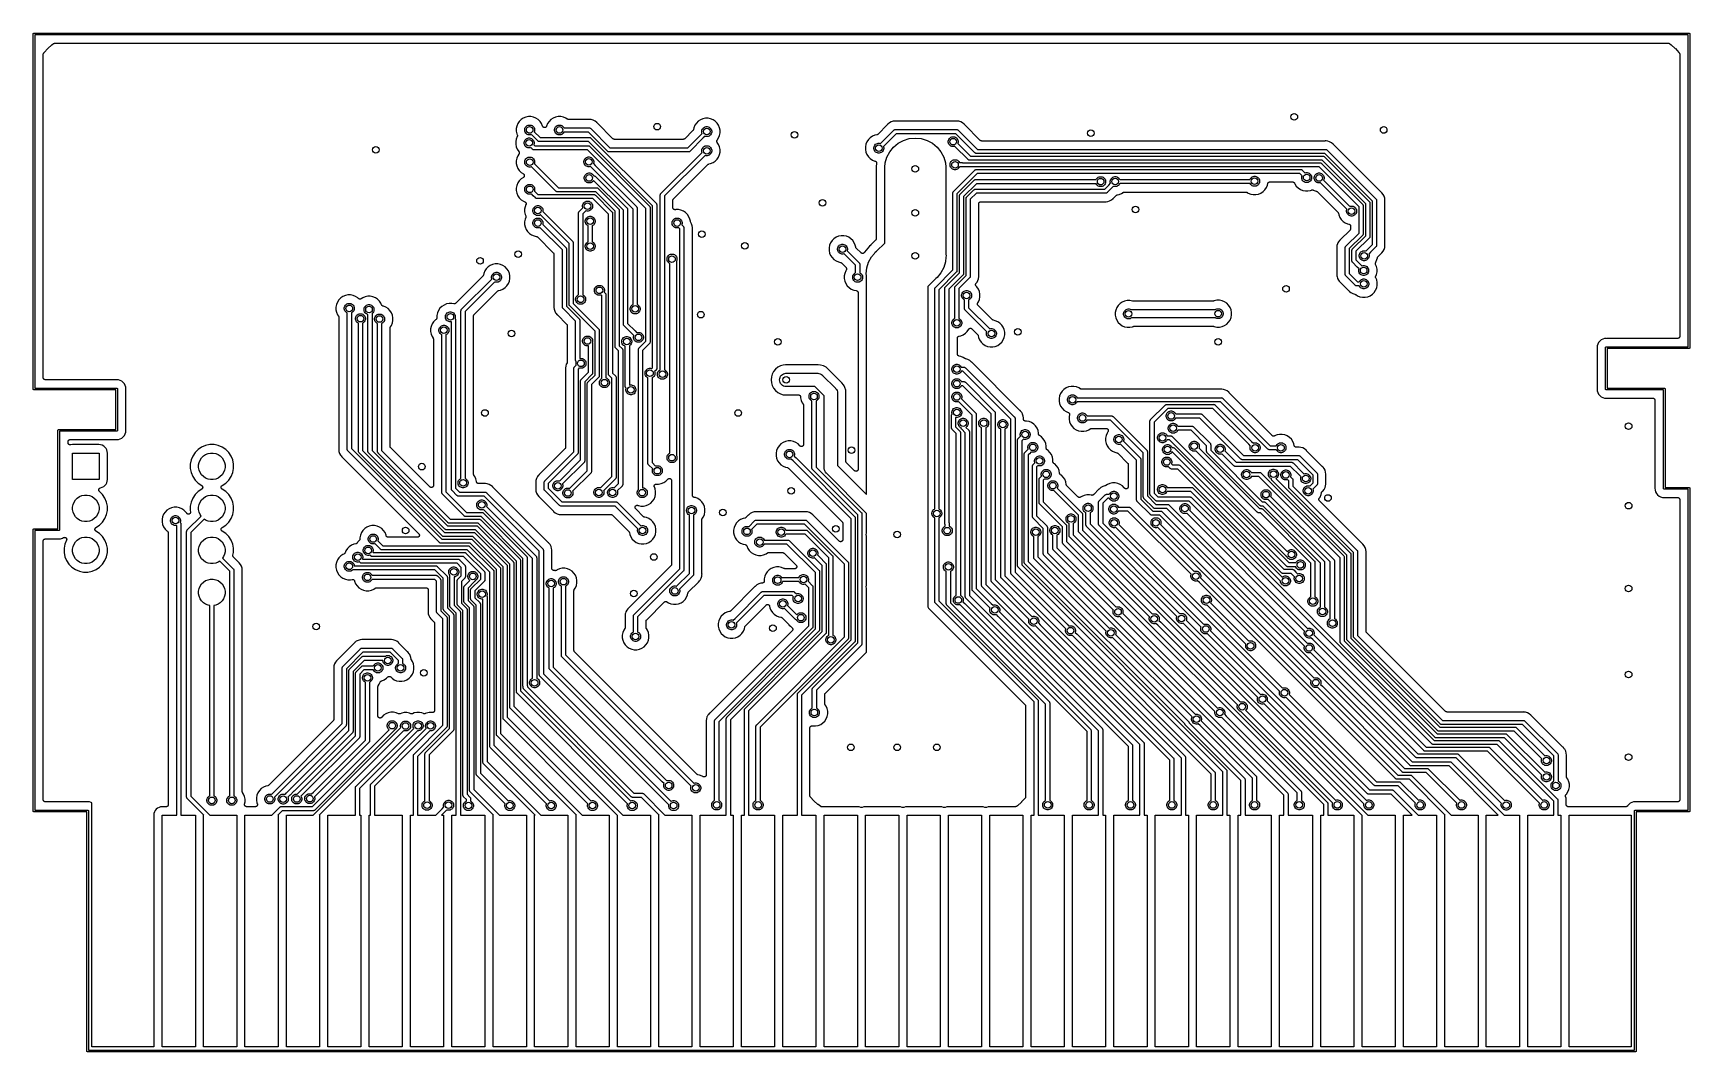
# Model space of a CAD drawing. Extents: x 3.61 to 7.55, y -5.8 to -3.38.
import ezdxf

# ---------------------------------------------------------------- set-up
doc = ezdxf.new("R2010")
doc.units = 0
doc.header["$MEASUREMENT"] = 0
doc.layers.add('BLACK', color=7, linetype='CONTINUOUS')

msp = doc.modelspace()

# ---------------------------------------------------------------- linework, layer by layer
at = {"layer": 'BLACK', "linetype": 'CONTINUOUS'}
for p, q in [((3.60629, -3.38189), (3.60633, -3.3815)), ((3.6063, -3.38199), (3.60629, -3.38189)), ((3.6063, -4.22628), (3.6063, -3.38199)), ((3.60633, -3.3815), (3.60644, -3.38113)), ((3.60644, -3.38113), (3.60662, -3.38079)), ((3.60662, -3.38079), (3.60687, -3.38049)), ((3.60687, -3.38049), (3.60717, -3.38025)), ((3.60717, -3.38025), (3.60751, -3.38006)), ((3.60751, -3.38006), (3.60788, -3.37995)), ((3.60788, -3.37995), (3.60817, -3.37992)), ((3.60817, -3.37992), (3.60827, -3.37991)), ((3.60827, -3.37991), (3.60836, -3.37992)), ((3.60836, -3.37992), (7.54518, -3.37992)), ((3.61024, -3.38386), (3.61024, -4.22441)), ((7.54331, -3.38386), (3.61024, -3.38386)), ((7.54331, -4.12598), (7.54331, -3.38386)), ((7.54518, -3.37992), (7.54528, -3.37991)), ((7.54528, -3.37991), (7.54537, -3.37992)), ((7.54537, -3.37992), (7.54566, -3.37995)), ((7.54566, -3.37995), (7.54603, -3.38006)), ((7.54603, -3.38006), (7.54637, -3.38025)), ((7.54637, -3.38025), (7.54667, -3.38049)), ((7.54667, -3.38049), (7.54692, -3.38079)), ((7.54692, -3.38079), (7.5471, -3.38113)), ((7.5471, -3.38113), (7.54722, -3.3815)), ((7.54722, -3.3815), (7.54725, -3.38189)), ((7.54725, -3.38189), (7.54724, -3.38199)), ((7.54724, -3.38199), (7.54724, -4.12786)), ((3.63067, -3.42883), (3.63089, -3.42844)), ((3.63089, -3.42844), (3.63111, -3.42805)), ((3.63111, -3.42805), (3.63114, -3.42802)), ((3.63114, -3.42802), (3.63115, -3.42798)), ((3.63115, -3.42798), (3.63206, -3.4267)), ((3.63206, -3.4267), (3.6321, -3.42664)), ((3.6321, -3.42664), (3.63227, -3.42646)), ((3.63227, -3.42646), (3.63241, -3.42626)), ((3.63241, -3.42626), (3.64086, -3.41678)), ((3.64086, -3.41678), (3.64091, -3.41673)), ((3.64091, -3.41673), (3.64109, -3.41656)), ((3.64109, -3.41656), (3.64126, -3.41638)), ((3.64126, -3.41638), (3.65072, -3.40791)), ((3.65072, -3.40791), (3.65077, -3.40786)), ((3.65077, -3.40786), (3.65098, -3.40772)), ((3.65098, -3.40772), (3.65116, -3.40756)), ((3.65116, -3.40756), (3.65507, -3.40478)), ((3.65507, -3.40478), (3.65513, -3.40474)), ((3.65513, -3.40474), (3.65516, -3.40472)), ((3.65516, -3.40472), (3.6552, -3.40469)), ((3.6552, -3.40469), (3.65559, -3.40449)), ((3.65559, -3.40449), (3.65598, -3.40427)), ((3.65598, -3.40427), (3.65602, -3.40426)), ((3.65602, -3.40426), (3.65606, -3.40424)), ((3.65606, -3.40424), (3.65649, -3.40411)), ((3.65649, -3.40411), (3.65691, -3.40397)), ((3.65691, -3.40397), (3.65695, -3.40397)), ((3.65695, -3.40397), (3.65699, -3.40395)), ((3.65699, -3.40395), (3.65744, -3.40391)), ((3.65744, -3.40391), (3.65788, -3.40386)), ((3.65788, -3.40386), (3.65792, -3.40386)), ((3.65792, -3.40386), (3.65797, -3.40386)), ((3.65797, -3.40386), (7.49583, -3.40386)), ((7.49583, -3.40386), (7.4959, -3.40386)), ((7.4959, -3.40386), (7.49594, -3.40386)), ((7.49594, -3.40386), (7.49598, -3.40386)), ((7.49598, -3.40386), (7.49642, -3.40392)), ((7.49642, -3.40392), (7.49687, -3.40397)), ((7.49687, -3.40397), (7.49691, -3.40398)), ((7.49691, -3.40398), (7.49695, -3.40399)), ((7.49695, -3.40399), (7.49737, -3.40413)), ((7.49737, -3.40413), (7.4978, -3.40426)), ((7.4978, -3.40426), (7.49783, -3.40428)), ((7.49783, -3.40428), (7.49787, -3.4043)), ((7.49787, -3.4043), (7.49826, -3.40452)), ((7.49826, -3.40452), (7.49865, -3.40473)), ((7.49865, -3.40473), (7.49868, -3.40476)), ((7.49868, -3.40476), (7.49872, -3.40478)), ((7.49872, -3.40478), (7.50255, -3.4075)), ((7.50255, -3.4075), (7.5026, -3.40754)), ((7.5026, -3.40754), (7.50279, -3.4077)), ((7.50279, -3.4077), (7.50298, -3.40784)), ((7.50298, -3.40784), (7.51244, -3.4163)), ((7.51244, -3.4163), (7.51249, -3.41634)), ((7.51249, -3.41634), (7.51266, -3.41653)), ((7.51266, -3.41653), (7.51284, -3.41669)), ((7.51284, -3.41669), (7.52129, -3.42615)), ((7.52129, -3.42615), (7.52134, -3.4262)), ((7.52134, -3.4262), (7.52148, -3.4264)), ((7.52148, -3.4264), (7.52164, -3.42659)), ((7.52164, -3.42659), (7.52238, -3.42764)), ((7.52238, -3.42764), (7.52242, -3.4277)), ((7.52242, -3.4277), (7.52245, -3.42773)), ((7.52245, -3.42773), (7.52247, -3.42777)), ((7.52247, -3.42777), (7.52268, -3.42816)), ((7.52268, -3.42816), (7.5229, -3.42855)), ((7.5229, -3.42855), (7.52291, -3.42859)), ((7.52291, -3.42859), (7.52293, -3.42863)), ((7.52293, -3.42863), (7.52306, -3.42905)), ((3.63024, -3.43072), (3.6303, -3.43028)), ((3.63024, -3.43076), (3.63024, -3.43072)), ((3.63024, -3.4308), (3.63024, -3.43076)), ((3.63024, -3.43087), (3.63024, -3.4308)), ((3.63024, -4.19941), (3.63024, -3.43087)), ((3.6303, -3.43028), (3.63035, -3.42983)), ((3.63035, -3.42983), (3.63036, -3.42979)), ((3.63036, -3.42975), (3.6305, -3.42933)), ((3.63036, -3.42979), (3.63036, -3.42975)), ((3.6305, -3.42933), (3.63064, -3.4289)), ((3.63064, -3.4289), (3.63066, -3.42887)), ((3.63066, -3.42887), (3.63067, -3.42883)), ((7.52306, -3.42905), (7.52319, -3.42948)), ((7.52319, -3.42948), (7.5232, -3.42952)), ((7.5232, -3.42952), (7.52321, -3.42956)), ((7.52321, -3.42956), (7.52326, -3.43001)), ((7.52326, -3.43001), (7.52331, -3.43045)), ((7.52331, -3.43045), (7.5233, -3.43049)), ((7.5233, -3.43049), (7.52331, -3.43053)), ((7.52331, -3.43053), (7.52331, -4.10098)), ((4.76712, -3.58553), (4.76269, -3.58996)), ((4.77233, -3.58205), (4.76712, -3.58553)), ((4.77812, -3.57965), (4.77233, -3.58205)), ((4.78427, -3.57843), (4.77812, -3.57965)), ((4.79053, -3.57843), (4.78427, -3.57843)), ((4.79668, -3.57965), (4.79053, -3.57843)), ((4.80247, -3.58205), (4.79668, -3.57965)), ((4.80768, -3.58553), (4.80247, -3.58205)), ((4.81211, -3.58996), (4.80768, -3.58553)), ((4.83799, -3.58553), (4.83356, -3.58996)), ((4.8432, -3.58205), (4.83799, -3.58553)), ((4.84899, -3.57965), (4.8432, -3.58205)), ((4.85513, -3.57843), (4.84899, -3.57965)), ((4.8614, -3.57843), (4.85513, -3.57843)), ((4.86755, -3.57965), (4.8614, -3.57843)), ((4.87334, -3.58205), (4.86755, -3.57965)), ((4.87697, -3.58447), (4.87334, -3.58205)), ((4.87737, -3.58469), (4.87697, -3.58447)), ((4.87778, -3.58491), (4.87737, -3.58469)), ((4.8778, -3.58492), (4.87778, -3.58491)), ((4.87783, -3.58493), (4.8778, -3.58492)), ((4.87827, -3.58507), (4.87783, -3.58493)), ((4.87871, -3.58521), (4.87827, -3.58507)), ((4.87873, -3.58521), (4.87871, -3.58521)), ((4.87876, -3.58522), (4.87873, -3.58521)), ((4.87922, -3.58526), (4.87876, -3.58522)), ((4.87968, -3.58531), (4.87922, -3.58526)), ((4.87973, -3.58531), (4.87968, -3.58531)), ((4.87975, -3.58531), (4.87973, -3.58531)), ((4.87973, -3.58531), (4.87973, -3.58531)), ((4.87973, -3.58531), (4.87973, -3.58531)), ((4.92766, -3.58531), (4.87975, -3.58531)), ((4.92787, -3.58529), (4.92766, -3.58531)), ((4.92809, -3.5853), (4.92787, -3.58529)), ((4.92815, -3.58529), (4.92809, -3.5853)), ((4.92913, -3.58519), (4.92815, -3.58529)), ((4.93011, -3.58529), (4.92913, -3.58519)), ((4.93402, -3.58568), (4.93011, -3.58529)), ((4.93011, -3.58529), (4.93011, -3.58529)), ((4.93872, -3.5871), (4.93402, -3.58568)), ((5.19359, -3.58598), (5.18838, -3.58946)), ((5.19938, -3.58358), (5.19359, -3.58598)), ((5.20553, -3.58236), (5.19938, -3.58358)), ((5.21179, -3.58236), (5.20553, -3.58236)), ((5.21794, -3.58358), (5.21179, -3.58236)), ((5.22373, -3.58598), (5.21794, -3.58358)), ((5.22894, -3.58946), (5.22373, -3.58598)), ((4.75681, -3.60096), (4.75559, -3.6071)), ((4.75559, -3.6071), (4.75559, -3.61337)), ((4.75559, -3.61337), (4.75681, -3.61952)), ((4.75921, -3.59517), (4.75681, -3.60096)), ((4.75681, -3.61952), (4.75794, -3.62224)), ((4.75794, -3.62224), (4.75795, -3.62226)), ((4.75808, -3.62563), (4.75794, -3.62607)), ((4.75795, -3.62226), (4.75795, -3.62226)), ((4.75795, -3.62226), (4.75795, -3.62226)), ((4.75795, -3.62226), (4.75797, -3.62231)), ((4.75797, -3.62231), (4.7581, -3.62275)), ((4.75822, -3.62519), (4.75808, -3.62563)), ((4.7581, -3.62275), (4.75823, -3.62319)), ((4.75823, -3.62513), (4.75822, -3.62516)), ((4.75822, -3.62516), (4.75822, -3.62519)), ((4.75823, -3.62319), (4.75823, -3.62322)), ((4.75823, -3.62322), (4.75824, -3.62324)), ((4.75827, -3.62467), (4.75823, -3.62513)), ((4.75824, -3.62324), (4.75828, -3.6237)), ((4.75832, -3.62422), (4.75827, -3.62467)), ((4.75828, -3.6237), (4.75832, -3.62416)), ((4.75832, -3.62416), (4.75832, -3.62419)), ((4.75832, -3.62419), (4.75832, -3.62422)), ((4.76269, -3.58996), (4.75921, -3.59517)), ((4.77559, -3.60907), (4.77604, -3.60679)), ((4.77559, -3.6114), (4.77559, -3.60907)), ((4.77604, -3.61368), (4.77559, -3.6114)), ((4.77604, -3.60679), (4.77693, -3.60464)), ((4.77693, -3.61583), (4.77604, -3.61368)), ((4.77693, -3.60464), (4.77823, -3.60271)), ((4.77823, -3.61777), (4.77693, -3.61583)), ((4.77823, -3.60271), (4.77987, -3.60106)), ((4.77987, -3.61941), (4.77823, -3.61777)), ((4.77987, -3.60106), (4.78181, -3.59977)), ((4.78181, -3.6207), (4.77987, -3.61941)), ((4.78181, -3.59977), (4.78396, -3.59888)), ((4.78396, -3.62159), (4.78181, -3.6207)), ((4.78396, -3.59888), (4.78624, -3.59843)), ((4.78624, -3.62205), (4.78396, -3.62159)), ((4.78624, -3.59843), (4.78856, -3.59843)), ((4.78856, -3.62205), (4.78624, -3.62205)), ((4.78856, -3.59843), (4.79085, -3.59888)), ((4.79085, -3.62159), (4.78856, -3.62205)), ((4.79085, -3.59888), (4.793, -3.59977)), ((4.79152, -3.62131), (4.79085, -3.62159)), ((4.80648, -3.63628), (4.79152, -3.62131)), ((4.793, -3.59977), (4.79493, -3.60106)), ((4.79493, -3.60106), (4.79658, -3.60271)), ((4.79658, -3.60271), (4.79787, -3.60464)), ((4.79787, -3.60464), (4.79876, -3.60679)), ((4.79876, -3.61368), (4.79848, -3.61435)), ((4.79848, -3.61435), (4.81217, -3.62805)), ((4.79876, -3.60679), (4.79921, -3.60907)), ((4.79921, -3.6114), (4.79876, -3.61368)), ((4.79921, -3.60907), (4.79921, -3.6114)), ((4.81559, -3.59517), (4.81211, -3.58996)), ((4.8181, -3.60123), (4.81559, -3.59517)), ((4.81821, -3.60158), (4.8181, -3.60123)), ((4.81821, -3.60159), (4.81821, -3.60158)), ((4.81843, -3.602), (4.81821, -3.60159)), ((4.81821, -3.60159), (4.81821, -3.60159)), ((4.81867, -3.60245), (4.81843, -3.602)), ((4.81898, -3.60283), (4.81867, -3.60245)), ((4.81867, -3.60245), (4.81867, -3.60245)), ((4.81867, -3.60245), (4.81867, -3.60245)), ((4.81928, -3.6032), (4.81898, -3.60283)), ((4.81929, -3.60321), (4.81928, -3.6032)), ((4.81967, -3.60352), (4.81929, -3.60321)), ((4.81929, -3.60321), (4.81929, -3.60321)), ((4.82003, -3.60383), (4.81967, -3.60352)), ((4.82004, -3.60383), (4.82003, -3.60383)), ((4.82047, -3.60406), (4.82004, -3.60383)), ((4.82004, -3.60383), (4.82004, -3.60383)), ((4.82089, -3.60429), (4.82047, -3.60406)), ((4.8209, -3.60429), (4.82089, -3.60429)), ((4.82136, -3.60444), (4.8209, -3.60429)), ((4.8209, -3.60429), (4.8209, -3.60429)), ((4.82182, -3.60458), (4.82136, -3.60444)), ((4.82183, -3.60458), (4.82182, -3.60458)), ((4.82232, -3.60463), (4.82183, -3.60458)), ((4.82183, -3.60458), (4.82183, -3.60458)), ((4.8228, -3.60468), (4.82232, -3.60463)), ((4.82331, -3.60464), (4.8228, -3.60468)), ((4.8228, -3.60468), (4.8228, -3.60468)), ((4.8228, -3.60468), (4.8228, -3.60468)), ((4.82377, -3.6046), (4.82331, -3.60464)), ((4.82378, -3.60459), (4.82377, -3.60459)), ((4.82377, -3.60459), (4.82377, -3.6046)), ((4.82425, -3.60445), (4.82378, -3.60459)), ((4.8247, -3.60432), (4.82425, -3.60445)), ((4.82471, -3.60432), (4.8247, -3.60432)), ((4.82514, -3.60409), (4.82471, -3.60432)), ((4.82471, -3.60432), (4.82471, -3.60432)), ((4.82557, -3.60387), (4.82514, -3.60409)), ((4.82558, -3.60386), (4.82557, -3.60387)), ((4.82557, -3.60387), (4.82557, -3.60387)), ((4.82597, -3.60355), (4.82558, -3.60386)), ((4.82633, -3.60326), (4.82597, -3.60355)), ((4.82634, -3.60325), (4.82633, -3.60326)), ((4.82633, -3.60326), (4.82633, -3.60326)), ((4.82665, -3.60288), (4.82634, -3.60325)), ((4.82696, -3.60251), (4.82665, -3.60288)), ((4.82719, -3.60209), (4.82696, -3.6025)), ((4.82696, -3.6025), (4.82696, -3.60251)), ((4.82696, -3.60251), (4.82696, -3.60251)), ((4.82743, -3.60166), (4.82719, -3.60209)), ((4.82756, -3.60125), (4.82743, -3.60165)), ((4.82743, -3.60165), (4.82743, -3.60165)), ((4.82743, -3.60165), (4.82743, -3.60166)), ((4.83008, -3.59517), (4.82756, -3.60125)), ((4.83356, -3.58996), (4.83008, -3.59517)), ((4.84646, -3.60907), (4.84691, -3.60679)), ((4.84646, -3.6114), (4.84646, -3.60907)), ((4.84691, -3.61368), (4.84646, -3.6114)), ((4.84691, -3.60679), (4.8478, -3.60464)), ((4.8478, -3.61583), (4.84691, -3.61368)), ((4.8478, -3.60464), (4.84909, -3.60271)), ((4.84909, -3.61777), (4.8478, -3.61583)), ((4.84909, -3.60271), (4.85074, -3.60106)), ((4.85074, -3.61941), (4.84909, -3.61777)), ((4.85074, -3.60106), (4.85267, -3.59977)), ((4.85267, -3.6207), (4.85074, -3.61941)), ((4.85267, -3.59977), (4.85482, -3.59888)), ((4.85482, -3.62159), (4.85267, -3.6207)), ((4.85482, -3.59888), (4.8571, -3.59843)), ((4.8571, -3.62205), (4.85482, -3.62159)), ((4.8571, -3.59843), (4.85943, -3.59843)), ((4.85943, -3.62205), (4.8571, -3.62205)), ((4.85943, -3.59843), (4.86171, -3.59888)), ((4.86171, -3.62159), (4.85943, -3.62205)), ((4.86171, -3.59888), (4.86386, -3.59977)), ((4.86386, -3.6207), (4.86171, -3.62159)), ((4.86386, -3.59977), (4.8658, -3.60106)), ((4.8658, -3.61941), (4.86386, -3.6207)), ((4.8658, -3.60106), (4.86744, -3.60271)), ((4.86744, -3.61777), (4.8658, -3.61941)), ((4.86744, -3.60271), (4.86873, -3.60464)), ((4.86873, -3.61583), (4.86744, -3.61777)), ((4.86873, -3.60464), (4.86901, -3.60531)), ((4.86901, -3.61516), (4.86873, -3.61583)), ((4.86901, -3.60531), (4.92889, -3.60531)), ((4.9271, -3.61516), (4.86901, -3.61516)), ((4.97273, -3.66079), (4.9271, -3.61516)), ((4.92889, -3.60531), (4.92913, -3.60529)), ((4.92913, -3.60529), (4.92937, -3.60531)), ((4.92937, -3.60531), (4.92938, -3.60531)), ((4.92938, -3.60531), (4.9301, -3.60539)), ((4.9301, -3.60539), (4.93103, -3.60567)), ((4.93103, -3.60567), (4.93188, -3.60612)), ((4.93188, -3.60612), (4.93263, -3.60674)), ((4.93263, -3.60674), (4.93278, -3.60693)), ((4.93278, -3.60693), (4.97842, -3.65256)), ((4.94305, -3.58941), (4.93872, -3.5871)), ((4.94684, -3.59253), (4.94305, -3.58941)), ((4.94747, -3.59329), (4.94684, -3.59253)), ((4.94761, -3.59344), (4.94747, -3.59329)), ((4.94775, -3.5936), (4.94761, -3.59344)), ((4.9478, -3.59365), (4.94775, -3.5936)), ((4.98524, -3.63109), (4.9478, -3.59365)), ((5.17585, -3.61174), (5.1565, -3.63109)), ((5.16332, -3.65256), (5.19354, -3.62233)), ((5.17614, -3.61138), (5.17585, -3.61174)), ((5.17644, -3.61103), (5.17614, -3.61138)), ((5.17645, -3.61101), (5.17644, -3.61103)), ((5.17647, -3.61098), (5.17645, -3.61101)), ((5.17669, -3.61058), (5.17647, -3.61098)), ((5.17691, -3.61018), (5.17669, -3.61058)), ((5.17692, -3.61015), (5.17691, -3.61018)), ((5.17693, -3.61012), (5.17692, -3.61015)), ((5.17707, -3.60968), (5.17693, -3.61012)), ((5.17721, -3.60925), (5.17707, -3.60968)), ((5.17722, -3.60919), (5.17721, -3.60925)), ((5.17807, -3.60489), (5.17722, -3.60918)), ((5.17722, -3.60918), (5.17722, -3.60919)), ((5.17722, -3.60919), (5.17722, -3.60919)), ((5.17722, -3.60919), (5.17722, -3.60919)), ((5.18047, -3.59911), (5.17807, -3.60489)), ((5.18395, -3.59389), (5.18047, -3.59911)), ((5.18838, -3.58946), (5.18395, -3.59389)), ((5.19354, -3.62233), (5.19758, -3.61829)), ((5.19354, -3.62233), (5.19354, -3.62233)), ((5.19685, -3.61301), (5.1973, -3.61073)), ((5.19685, -3.61534), (5.19685, -3.61301)), ((5.1973, -3.61762), (5.19685, -3.61534)), ((5.1973, -3.61073), (5.19819, -3.60858)), ((5.19758, -3.61829), (5.1973, -3.61762)), ((5.19819, -3.60858), (5.19949, -3.60664)), ((5.19949, -3.60664), (5.20113, -3.605)), ((5.20454, -3.62525), (5.2005, -3.62929)), ((5.20113, -3.605), (5.20307, -3.60371)), ((5.20307, -3.60371), (5.20522, -3.60282)), ((5.20522, -3.62553), (5.20454, -3.62525)), ((5.20522, -3.60282), (5.2075, -3.60236)), ((5.2075, -3.62598), (5.20522, -3.62553)), ((5.2075, -3.60236), (5.20982, -3.60236)), ((5.20982, -3.60236), (5.21211, -3.60282)), ((5.21211, -3.62553), (5.20982, -3.62598)), ((5.21211, -3.60282), (5.21426, -3.60371)), ((5.21426, -3.62464), (5.21211, -3.62553)), ((5.21426, -3.60371), (5.21619, -3.605)), ((5.21619, -3.62335), (5.21426, -3.62464)), ((5.21619, -3.605), (5.21784, -3.60664)), ((5.21784, -3.6217), (5.21619, -3.62335)), ((5.21784, -3.60664), (5.21913, -3.60858)), ((5.21913, -3.61977), (5.21784, -3.6217)), ((5.21913, -3.60858), (5.22002, -3.61073)), ((5.22002, -3.61762), (5.21913, -3.61977)), ((5.22002, -3.61073), (5.22047, -3.61301)), ((5.22047, -3.61534), (5.22002, -3.61762)), ((5.22047, -3.61301), (5.22047, -3.61534)), ((5.23337, -3.59389), (5.22894, -3.58946)), ((5.23685, -3.5991), (5.23337, -3.59389)), ((5.23925, -3.60489), (5.23685, -3.5991)), ((5.23685, -3.62924), (5.23925, -3.62345)), ((5.24047, -3.61104), (5.23925, -3.60489)), ((5.23925, -3.62345), (5.24047, -3.61731)), ((5.24047, -3.61731), (5.24047, -3.61104)), ((5.60285, -3.62535), (5.59764, -3.62883)), ((5.60864, -3.62295), (5.60285, -3.62535)), ((5.61293, -3.6221), (5.60864, -3.62295)), ((5.61337, -3.62197), (5.61293, -3.6221)), ((5.61381, -3.62184), (5.61337, -3.62197)), ((5.61383, -3.62183), (5.61381, -3.62184)), ((5.61386, -3.62182), (5.61383, -3.62183)), ((5.61427, -3.6216), (5.61386, -3.62182)), ((5.61467, -3.62139), (5.61427, -3.6216)), ((5.6147, -3.62137), (5.61467, -3.62139)), ((5.61472, -3.62136), (5.6147, -3.62137)), ((5.61508, -3.62107), (5.61472, -3.62136)), ((5.61544, -3.62078), (5.61508, -3.62107)), ((5.61548, -3.62074), (5.61544, -3.62078)), ((5.61549, -3.62073), (5.61548, -3.62074)), ((5.61548, -3.62074), (5.61548, -3.62074)), ((5.61548, -3.62074), (5.61548, -3.62074)), ((5.63863, -3.59759), (5.61549, -3.62073)), ((5.62204, -3.64247), (5.65364, -3.61086)), ((5.65933, -3.61909), (5.629, -3.64942)), ((5.63876, -3.59743), (5.63863, -3.59759)), ((5.63891, -3.59728), (5.63876, -3.59743)), ((5.63896, -3.59723), (5.63891, -3.59728)), ((5.63958, -3.59647), (5.63896, -3.59723)), ((5.64338, -3.59335), (5.63958, -3.59647)), ((5.64771, -3.59104), (5.64338, -3.59335)), ((5.65241, -3.58961), (5.64771, -3.59104)), ((5.65631, -3.58923), (5.65241, -3.58961)), ((5.65364, -3.61086), (5.65379, -3.61068)), ((5.65379, -3.61068), (5.65398, -3.61052)), ((5.65398, -3.61052), (5.65454, -3.61006)), ((5.65398, -3.61052), (5.65398, -3.61052)), ((5.65454, -3.61006), (5.6554, -3.6096)), ((5.6554, -3.6096), (5.65633, -3.60932)), ((5.65729, -3.58913), (5.65631, -3.58923)), ((5.65633, -3.60932), (5.65705, -3.60925)), ((5.65705, -3.60925), (5.65729, -3.60923)), ((5.65705, -3.60925), (5.65705, -3.60925)), ((5.65827, -3.58923), (5.65729, -3.58913)), ((5.65729, -3.60923), (5.65753, -3.60925)), ((5.65753, -3.60925), (5.80291, -3.60925)), ((5.65848, -3.58923), (5.65827, -3.58923)), ((5.65869, -3.58925), (5.65848, -3.58923)), ((5.65876, -3.58925), (5.65869, -3.58925)), ((5.80168, -3.58925), (5.65876, -3.58925)), ((5.80111, -3.61909), (5.65933, -3.61909)), ((5.84674, -3.66473), (5.80111, -3.61909)), ((5.80189, -3.58923), (5.80168, -3.58925)), ((5.8021, -3.58923), (5.80189, -3.58923)), ((5.80217, -3.58923), (5.8021, -3.58923)), ((5.80315, -3.58913), (5.80217, -3.58923)), ((5.80291, -3.60925), (5.80315, -3.60923)), ((5.80413, -3.58923), (5.80315, -3.58913)), ((5.80315, -3.60923), (5.80339, -3.60925)), ((5.80339, -3.60925), (5.80339, -3.60925)), ((5.80339, -3.60925), (5.80411, -3.60932)), ((5.80411, -3.60932), (5.80504, -3.6096)), ((5.80803, -3.58961), (5.80413, -3.58923)), ((5.80413, -3.58923), (5.80413, -3.58923)), ((5.80504, -3.6096), (5.8059, -3.61006)), ((5.8059, -3.61006), (5.80665, -3.61068)), ((5.80665, -3.61068), (5.8068, -3.61086)), ((5.8068, -3.61086), (5.85243, -3.6565)), ((5.81273, -3.59104), (5.80803, -3.58961)), ((5.81706, -3.59335), (5.81273, -3.59104)), ((5.82086, -3.59647), (5.81706, -3.59335)), ((5.82148, -3.59723), (5.82086, -3.59647)), ((5.82163, -3.59738), (5.82148, -3.59723)), ((5.82176, -3.59754), (5.82163, -3.59738)), ((5.82181, -3.59759), (5.82176, -3.59754)), ((5.85925, -3.63503), (5.82181, -3.59759)), ((4.75555, -3.63184), (4.75433, -3.63799)), ((4.75433, -3.63799), (4.75433, -3.64425)), ((4.75433, -3.64425), (4.75555, -3.6504)), ((4.75794, -3.62607), (4.75555, -3.63184)), ((4.75555, -3.6504), (4.75795, -3.65619)), ((4.75795, -3.65619), (4.76152, -3.66153)), ((4.76152, -3.66153), (4.76164, -3.66169)), ((4.76164, -3.66169), (4.76194, -3.66205)), ((4.76194, -3.66205), (4.76194, -3.66207)), ((4.76194, -3.66207), (4.76196, -3.66208)), ((4.76196, -3.66208), (4.76217, -3.6625)), ((4.76217, -3.6625), (4.76239, -3.66291)), ((4.76239, -3.66291), (4.7624, -3.66293)), ((4.7624, -3.66293), (4.76241, -3.66295)), ((4.76241, -3.66295), (4.76254, -3.6634)), ((4.76254, -3.6634), (4.76267, -3.66385)), ((4.76267, -3.66385), (4.76267, -3.66387)), ((4.76267, -3.66387), (4.76268, -3.66389)), ((4.76268, -3.66389), (4.76272, -3.66435)), ((4.76276, -3.66486), (4.76271, -3.66533)), ((4.76272, -3.66435), (4.76276, -3.66482)), ((4.76276, -3.66482), (4.76276, -3.66484)), ((4.76276, -3.66484), (4.76276, -3.66486)), ((4.77433, -3.63996), (4.77478, -3.63768)), ((4.77433, -3.64229), (4.77433, -3.63996)), ((4.77478, -3.64457), (4.77433, -3.64229)), ((4.77478, -3.63768), (4.77567, -3.63553)), ((4.77567, -3.64672), (4.77478, -3.64457)), ((4.77567, -3.63553), (4.77696, -3.63359)), ((4.77696, -3.64865), (4.77567, -3.64672)), ((4.77696, -3.63359), (4.77861, -3.63195)), ((4.77861, -3.6503), (4.77696, -3.64865)), ((4.77861, -3.63195), (4.78054, -3.63066)), ((4.78054, -3.65159), (4.77861, -3.6503)), ((4.78054, -3.63066), (4.78269, -3.62976)), ((4.78269, -3.65248), (4.78054, -3.65159)), ((4.78269, -3.62976), (4.78498, -3.62931)), ((4.78498, -3.65293), (4.78269, -3.65248)), ((4.78498, -3.62931), (4.7873, -3.62931)), ((4.7873, -3.65293), (4.78498, -3.65293)), ((4.7873, -3.62931), (4.78958, -3.62976)), ((4.78958, -3.65248), (4.7873, -3.65293)), ((4.78958, -3.62976), (4.79173, -3.63066)), ((4.79026, -3.6522), (4.78958, -3.65248)), ((4.7943, -3.65624), (4.79026, -3.6522)), ((4.79173, -3.63066), (4.79367, -3.63195)), ((4.79367, -3.63195), (4.79531, -3.63359)), ((4.79445, -3.65643), (4.7943, -3.65624)), ((4.79464, -3.65658), (4.79445, -3.65643)), ((4.7952, -3.65704), (4.79464, -3.65658)), ((4.79602, -3.65748), (4.7952, -3.65704)), ((4.79531, -3.63359), (4.79661, -3.63553)), ((4.79606, -3.6575), (4.79602, -3.65748)), ((4.79698, -3.65778), (4.79606, -3.6575)), ((4.79661, -3.63553), (4.7975, -3.63768)), ((4.79771, -3.65785), (4.79698, -3.65778)), ((4.7975, -3.64457), (4.79722, -3.64524)), ((4.79722, -3.64524), (4.79999, -3.64801)), ((4.7975, -3.63768), (4.79795, -3.63996)), ((4.79795, -3.64229), (4.7975, -3.64457)), ((4.79795, -3.65788), (4.79771, -3.65785)), ((4.79771, -3.65785), (4.79771, -3.65785)), ((4.79795, -3.63996), (4.79795, -3.64229)), ((4.79819, -3.65785), (4.79795, -3.65788)), ((4.92498, -3.65785), (4.79819, -3.65785)), ((4.79999, -3.64801), (4.92678, -3.64801)), ((4.80664, -3.63647), (4.80648, -3.63628)), ((4.80682, -3.63662), (4.80664, -3.63647)), ((4.80717, -3.63691), (4.80682, -3.63662)), ((4.80682, -3.63662), (4.80682, -3.63662)), ((4.80739, -3.63708), (4.80717, -3.63691)), ((4.80824, -3.63754), (4.80739, -3.63708)), ((4.80917, -3.63782), (4.80824, -3.63754)), ((4.80989, -3.63789), (4.80917, -3.63782)), ((4.81013, -3.63791), (4.80989, -3.63789)), ((4.80989, -3.63789), (4.80989, -3.63789)), ((4.81037, -3.63789), (4.81013, -3.63791)), ((4.92742, -3.63789), (4.81037, -3.63789)), ((4.81217, -3.62805), (4.92922, -3.62805)), ((5.06401, -3.79688), (4.92498, -3.65785)), ((4.92678, -3.64801), (4.92702, -3.64799)), ((4.92702, -3.64799), (4.92726, -3.64801)), ((4.92726, -3.64801), (4.92726, -3.64801)), ((4.92726, -3.64801), (4.92798, -3.64808)), ((5.07985, -3.79032), (4.92742, -3.63789)), ((4.92798, -3.64808), (4.92891, -3.64836)), ((4.92891, -3.64836), (4.92977, -3.64882)), ((4.92922, -3.62805), (4.92946, -3.62802)), ((4.92946, -3.62802), (4.9297, -3.62805)), ((4.9297, -3.62805), (4.9297, -3.62805)), ((4.9297, -3.62805), (4.93043, -3.62812)), ((4.92977, -3.64882), (4.93052, -3.64944)), ((4.93043, -3.62812), (4.93135, -3.6284)), ((4.93052, -3.64944), (4.93067, -3.64962)), ((4.93067, -3.64962), (5.07224, -3.79119)), ((4.93135, -3.6284), (4.93221, -3.62886)), ((4.93221, -3.62886), (4.93296, -3.62947)), ((4.93296, -3.62947), (4.93311, -3.62966)), ((4.93311, -3.62966), (5.08808, -3.78463)), ((4.97288, -3.66098), (4.97273, -3.66079)), ((4.97307, -3.66113), (4.97288, -3.66098)), ((4.97342, -3.66142), (4.97307, -3.66113)), ((4.97307, -3.66113), (4.97307, -3.66113)), ((4.97363, -3.66159), (4.97342, -3.66142)), ((4.97449, -3.66205), (4.97363, -3.66159)), ((4.97541, -3.66233), (4.97449, -3.66205)), ((4.97614, -3.6624), (4.97541, -3.66233)), ((4.97638, -3.66243), (4.97614, -3.6624)), ((4.97614, -3.6624), (4.97614, -3.6624)), ((4.97662, -3.6624), (4.97638, -3.66243)), ((5.16511, -3.6624), (4.97662, -3.6624)), ((4.97842, -3.65256), (5.16332, -3.65256)), ((4.98559, -3.63139), (4.98524, -3.63109)), ((4.98595, -3.63168), (4.98559, -3.63139)), ((4.98597, -3.6317), (4.98595, -3.63168)), ((4.98599, -3.63171), (4.98597, -3.6317)), ((4.9864, -3.63193), (4.98599, -3.63171)), ((4.9868, -3.63215), (4.9864, -3.63193)), ((4.98683, -3.63216), (4.9868, -3.63215)), ((4.98685, -3.63218), (4.98683, -3.63216)), ((4.98729, -3.63231), (4.98685, -3.63218)), ((4.98773, -3.63245), (4.98729, -3.63231)), ((4.98776, -3.63245), (4.98773, -3.63245)), ((4.98778, -3.63246), (4.98776, -3.63245)), ((4.98824, -3.63251), (4.98778, -3.63246)), ((4.9887, -3.63256), (4.98824, -3.63251)), ((4.98875, -3.63256), (4.9887, -3.63256)), ((4.98876, -3.63256), (4.98875, -3.63256)), ((4.98875, -3.63256), (4.98875, -3.63256)), ((4.98877, -3.63256), (4.98876, -3.63256)), ((5.15296, -3.63256), (4.98877, -3.63256)), ((5.09982, -3.76152), (5.19758, -3.66376)), ((5.15342, -3.63251), (5.15296, -3.63256)), ((5.15388, -3.63247), (5.15342, -3.63251)), ((5.15391, -3.63247), (5.15388, -3.63247)), ((5.15393, -3.63246), (5.15391, -3.63247)), ((5.15437, -3.63233), (5.15393, -3.63246)), ((5.15482, -3.6322), (5.15437, -3.63233)), ((5.15484, -3.63219), (5.15482, -3.6322)), ((5.15487, -3.63218), (5.15484, -3.63219)), ((5.15527, -3.63196), (5.15487, -3.63218)), ((5.15568, -3.63175), (5.15527, -3.63196)), ((5.1557, -3.63174), (5.15568, -3.63175)), ((5.15573, -3.63172), (5.1557, -3.63174)), ((5.15609, -3.63143), (5.15573, -3.63172)), ((5.15645, -3.63114), (5.15609, -3.63143)), ((5.15648, -3.63111), (5.15645, -3.63114)), ((5.1565, -3.63109), (5.15648, -3.63111)), ((5.15648, -3.63111), (5.15648, -3.63111)), ((5.15648, -3.63111), (5.15648, -3.63111)), ((5.16535, -3.66243), (5.16511, -3.6624)), ((5.1656, -3.6624), (5.16535, -3.66243)), ((5.16632, -3.66233), (5.1656, -3.6624)), ((5.1656, -3.6624), (5.1656, -3.6624)), ((5.16725, -3.66205), (5.16632, -3.66233)), ((5.1681, -3.66159), (5.16725, -3.66205)), ((5.16885, -3.66098), (5.1681, -3.66159)), ((5.16901, -3.66079), (5.16885, -3.66098)), ((5.2005, -3.62929), (5.16901, -3.66079)), ((5.19685, -3.65847), (5.1973, -3.65619)), ((5.19685, -3.6608), (5.19685, -3.65847)), ((5.1973, -3.66308), (5.19685, -3.6608)), ((5.1973, -3.65619), (5.19819, -3.65404)), ((5.19758, -3.66376), (5.1973, -3.66308)), ((5.19819, -3.65404), (5.19949, -3.65211)), ((5.19949, -3.65211), (5.20113, -3.65046)), ((5.2005, -3.62929), (5.2005, -3.62929)), ((5.20113, -3.65046), (5.20307, -3.64917)), ((5.20307, -3.64917), (5.20522, -3.64828)), ((5.20522, -3.64828), (5.2075, -3.64783)), ((5.20982, -3.62598), (5.2075, -3.62598)), ((5.2075, -3.64783), (5.20982, -3.64783)), ((5.20982, -3.64783), (5.21211, -3.64828)), ((5.21211, -3.64828), (5.21426, -3.64917)), ((5.21426, -3.64917), (5.21619, -3.65046)), ((5.21619, -3.65046), (5.21784, -3.65211)), ((5.21784, -3.65211), (5.21913, -3.65404)), ((5.21913, -3.65404), (5.22002, -3.65619)), ((5.22002, -3.66308), (5.21913, -3.66523)), ((5.22002, -3.65619), (5.22047, -3.65847)), ((5.22047, -3.6608), (5.22002, -3.66308)), ((5.22047, -3.65847), (5.22047, -3.6608)), ((5.23274, -3.63685), (5.2328, -3.63639)), ((5.23275, -3.63687), (5.23274, -3.63685)), ((5.23274, -3.63689), (5.23275, -3.63687)), ((5.23279, -3.63736), (5.23274, -3.63689)), ((5.23283, -3.63782), (5.23279, -3.63736)), ((5.2328, -3.63639), (5.23284, -3.63592)), ((5.23283, -3.63784), (5.23283, -3.63782)), ((5.23284, -3.63786), (5.23283, -3.63784)), ((5.23284, -3.63592), (5.23285, -3.6359)), ((5.23297, -3.63831), (5.23284, -3.63786)), ((5.23285, -3.63588), (5.23299, -3.63543)), ((5.23285, -3.6359), (5.23285, -3.63588)), ((5.2331, -3.63876), (5.23297, -3.63831)), ((5.23299, -3.63543), (5.23313, -3.63499)), ((5.23311, -3.63878), (5.2331, -3.63876)), ((5.23312, -3.6388), (5.23311, -3.63878)), ((5.23333, -3.63921), (5.23312, -3.6388)), ((5.23313, -3.63499), (5.23314, -3.63497)), ((5.23314, -3.63495), (5.23337, -3.63454)), ((5.23314, -3.63497), (5.23314, -3.63495)), ((5.23355, -3.63963), (5.23333, -3.63921)), ((5.23337, -3.63454), (5.23359, -3.63413)), ((5.23357, -3.63966), (5.23355, -3.63963)), ((5.23359, -3.63968), (5.23357, -3.63966)), ((5.23357, -3.63966), (5.23357, -3.63966)), ((5.23357, -3.63966), (5.23357, -3.63966)), ((5.23359, -3.63413), (5.23685, -3.62924)), ((5.23685, -3.64457), (5.23359, -3.63968)), ((5.23925, -3.65036), (5.23685, -3.64457)), ((5.24047, -3.65651), (5.23925, -3.65036)), ((5.23925, -3.66892), (5.24047, -3.66277)), ((5.24047, -3.66277), (5.24047, -3.65651)), ((5.58733, -3.64426), (5.58611, -3.65041)), ((5.58611, -3.65041), (5.58611, -3.65668)), ((5.58611, -3.65668), (5.58733, -3.66282)), ((5.58973, -3.63848), (5.58733, -3.64426)), ((5.58733, -3.66282), (5.58973, -3.66861)), ((5.59321, -3.63327), (5.58973, -3.63848)), ((5.59764, -3.62883), (5.59321, -3.63327)), ((5.60611, -3.65238), (5.60656, -3.6501)), ((5.60611, -3.65471), (5.60611, -3.65238)), ((5.60656, -3.65699), (5.60611, -3.65471)), ((5.60656, -3.6501), (5.60745, -3.64795)), ((5.60745, -3.65914), (5.60656, -3.65699)), ((5.60745, -3.64795), (5.60875, -3.64601)), ((5.60875, -3.66107), (5.60745, -3.65914)), ((5.60875, -3.64601), (5.61039, -3.64437)), ((5.61039, -3.66272), (5.60875, -3.66107)), ((5.61039, -3.64437), (5.61233, -3.64308)), ((5.61233, -3.66401), (5.61039, -3.66272)), ((5.61233, -3.64308), (5.61448, -3.64219)), ((5.61448, -3.6649), (5.61233, -3.66401)), ((5.61448, -3.64219), (5.61676, -3.64173)), ((5.61676, -3.66535), (5.61448, -3.6649)), ((5.61676, -3.64173), (5.61908, -3.64173)), ((5.61908, -3.64173), (5.62137, -3.64219)), ((5.62137, -3.6649), (5.61908, -3.66535)), ((5.62137, -3.64219), (5.62204, -3.64247)), ((5.62352, -3.66401), (5.62137, -3.6649)), ((5.62545, -3.66272), (5.62352, -3.66401)), ((5.6271, -3.66107), (5.62545, -3.66272)), ((5.62839, -3.65914), (5.6271, -3.66107)), ((5.62928, -3.65699), (5.62839, -3.65914)), ((5.629, -3.64942), (5.62928, -3.6501)), ((5.62928, -3.6501), (5.62973, -3.65238)), ((5.62973, -3.65471), (5.62928, -3.65699)), ((5.62973, -3.65238), (5.62973, -3.65471)), ((5.63711, -3.67458), (5.64387, -3.66192)), ((5.64387, -3.66192), (5.65297, -3.65083)), ((5.65297, -3.65083), (5.66406, -3.64173)), ((5.66406, -3.64173), (5.67672, -3.63497)), ((5.67672, -3.63497), (5.69045, -3.6308)), ((5.69045, -3.6308), (5.70472, -3.6294)), ((5.70472, -3.6294), (5.719, -3.6308)), ((5.719, -3.6308), (5.73273, -3.63497)), ((5.73273, -3.63497), (5.74538, -3.64173)), ((5.74538, -3.64173), (5.75648, -3.65083)), ((5.75648, -3.65083), (5.76558, -3.66192)), ((5.76558, -3.66192), (5.77234, -3.67458)), ((5.78314, -3.63696), (5.78359, -3.63468)), ((5.78314, -3.63928), (5.78314, -3.63696)), ((5.78359, -3.64157), (5.78314, -3.63928)), ((5.78359, -3.63468), (5.78448, -3.63253)), ((5.78448, -3.64372), (5.78359, -3.64157)), ((5.78448, -3.63253), (5.78577, -3.63059)), ((5.78577, -3.64565), (5.78448, -3.64372)), ((5.78577, -3.63059), (5.78742, -3.62895)), ((5.78742, -3.6473), (5.78577, -3.64565)), ((5.78742, -3.62895), (5.78935, -3.62765)), ((5.78935, -3.64859), (5.78742, -3.6473)), ((5.78935, -3.62765), (5.7915, -3.62676)), ((5.7915, -3.64948), (5.78935, -3.64859)), ((5.7915, -3.62676), (5.79379, -3.62631)), ((5.79379, -3.64993), (5.7915, -3.64948)), ((5.79379, -3.62631), (5.79611, -3.62631)), ((5.79611, -3.64993), (5.79379, -3.64993)), ((5.79611, -3.62631), (5.79839, -3.62676)), ((5.79839, -3.64948), (5.79611, -3.64993)), ((5.79839, -3.62676), (5.80054, -3.62765)), ((5.79907, -3.6492), (5.79839, -3.64948)), ((5.83044, -3.68057), (5.79907, -3.6492)), ((5.80054, -3.62765), (5.80248, -3.62895)), ((5.80248, -3.62895), (5.80412, -3.63059)), ((5.80412, -3.63059), (5.80542, -3.63253)), ((5.80542, -3.63253), (5.80631, -3.63468)), ((5.80631, -3.64157), (5.80603, -3.64224)), ((5.80603, -3.64224), (5.83613, -3.67234)), ((5.80631, -3.63468), (5.80676, -3.63696)), ((5.80676, -3.63928), (5.80631, -3.64157)), ((5.80676, -3.63696), (5.80676, -3.63928)), ((5.8469, -3.66491), (5.84674, -3.66473)), ((5.84708, -3.66507), (5.8469, -3.66491)), ((5.84731, -3.66526), (5.84708, -3.66507)), ((5.84708, -3.66507), (5.84708, -3.66507)), ((5.85243, -3.6565), (6.68058, -3.6565)), ((5.85961, -3.63532), (5.85925, -3.63503)), ((5.85996, -3.63562), (5.85961, -3.63532)), ((5.85999, -3.63563), (5.85996, -3.63562)), ((5.86001, -3.63565), (5.85999, -3.63563)), ((5.86041, -3.63587), (5.86001, -3.63565)), ((5.86082, -3.63609), (5.86041, -3.63587)), ((5.86084, -3.6361), (5.86082, -3.63609)), ((5.86087, -3.63611), (5.86084, -3.6361)), ((5.86131, -3.63625), (5.86087, -3.63611)), ((5.86175, -3.63639), (5.86131, -3.63625)), ((5.86177, -3.63639), (5.86175, -3.63639)), ((5.8618, -3.6364), (5.86177, -3.63639)), ((5.86226, -3.63644), (5.8618, -3.6364)), ((5.86272, -3.6365), (5.86226, -3.63644)), ((5.86277, -3.6365), (5.86272, -3.6365)), ((5.86279, -3.6365), (5.86277, -3.6365)), ((5.86277, -3.6365), (5.86277, -3.6365)), ((5.86277, -3.6365), (5.86277, -3.6365)), ((6.67935, -3.6365), (5.86279, -3.6365)), ((6.67956, -3.63648), (6.67935, -3.6365)), ((6.67977, -3.63648), (6.67956, -3.63648)), ((6.67984, -3.63647), (6.67977, -3.63648)), ((6.68082, -3.63638), (6.67984, -3.63647)), ((6.68058, -3.6565), (6.68082, -3.65647)), ((6.6818, -3.63647), (6.68082, -3.63638)), ((6.68082, -3.65647), (6.68106, -3.6565)), ((6.68106, -3.6565), (6.68106, -3.6565)), ((6.68106, -3.6565), (6.68178, -3.65657)), ((6.68178, -3.65657), (6.68271, -3.65685)), ((6.6857, -3.63686), (6.6818, -3.63647)), ((6.6818, -3.63647), (6.6818, -3.63647)), ((6.68271, -3.65685), (6.68356, -3.65731)), ((6.68356, -3.65731), (6.68431, -3.65792)), ((6.68431, -3.65792), (6.68447, -3.65811)), ((6.68447, -3.65811), (6.80023, -3.77387)), ((6.6904, -3.63828), (6.6857, -3.63686)), ((6.69473, -3.6406), (6.6904, -3.63828)), ((6.69852, -3.64371), (6.69473, -3.6406)), ((6.69915, -3.64447), (6.69852, -3.64371)), ((6.6993, -3.64462), (6.69915, -3.64447)), ((6.69943, -3.64479), (6.6993, -3.64462)), ((6.69948, -3.64483), (6.69943, -3.64479)), ((6.81351, -3.75886), (6.69948, -3.64483)), ((4.75689, -3.67731), (4.75567, -3.68345)), ((4.75567, -3.68345), (4.75567, -3.68972)), ((4.75567, -3.68972), (4.75689, -3.69587)), ((4.75929, -3.67152), (4.75689, -3.67731)), ((4.75689, -3.69587), (4.75929, -3.70166)), ((4.76192, -3.66758), (4.75929, -3.67152)), ((4.75929, -3.70166), (4.76277, -3.70687)), ((4.76214, -3.66717), (4.76192, -3.66758)), ((4.76237, -3.66676), (4.76214, -3.66717)), ((4.76238, -3.66672), (4.76237, -3.66674)), ((4.76237, -3.66674), (4.76237, -3.66676)), ((4.76252, -3.66628), (4.76238, -3.66672)), ((4.76266, -3.66583), (4.76252, -3.66628)), ((4.76267, -3.66579), (4.76266, -3.66581)), ((4.76266, -3.66581), (4.76266, -3.66583)), ((4.76271, -3.66533), (4.76267, -3.66579)), ((4.77567, -3.68542), (4.77613, -3.68314)), ((4.77567, -3.68775), (4.77567, -3.68542)), ((4.77613, -3.69003), (4.77567, -3.68775)), ((4.77613, -3.68314), (4.77702, -3.68099)), ((4.77702, -3.69218), (4.77613, -3.69003)), ((4.77702, -3.68099), (4.77831, -3.67906)), ((4.77831, -3.69412), (4.77702, -3.69218)), ((4.77831, -3.67906), (4.77995, -3.67741)), ((4.77995, -3.69576), (4.77831, -3.69412)), ((4.77995, -3.67741), (4.78189, -3.67612)), ((4.78189, -3.69705), (4.77995, -3.69576)), ((4.78189, -3.67612), (4.78404, -3.67523)), ((4.78404, -3.69794), (4.78189, -3.69705)), ((4.78404, -3.67523), (4.78632, -3.67478)), ((4.78632, -3.6984), (4.78404, -3.69794)), ((4.78632, -3.67478), (4.78865, -3.67478)), ((4.78865, -3.6984), (4.78632, -3.6984)), ((4.78865, -3.67478), (4.79093, -3.67523)), ((4.79093, -3.69794), (4.78865, -3.6984)), ((4.79093, -3.67523), (4.79308, -3.67612)), ((4.7916, -3.69767), (4.79093, -3.69794)), ((4.79598, -3.70205), (4.7916, -3.69767)), ((4.79308, -3.67612), (4.79501, -3.67741)), ((4.79501, -3.67741), (4.79666, -3.67906)), ((4.85001, -3.75607), (4.79598, -3.70205)), ((4.79598, -3.70205), (4.79598, -3.70205)), ((4.79666, -3.67906), (4.79795, -3.68099)), ((4.79795, -3.68099), (4.79884, -3.68314)), ((4.79884, -3.69003), (4.79856, -3.69071)), ((4.79856, -3.69071), (4.80294, -3.69509)), ((4.79884, -3.68314), (4.79929, -3.68542)), ((4.79929, -3.68775), (4.79884, -3.69003)), ((4.79929, -3.68542), (4.79929, -3.68775)), ((4.80294, -3.69509), (4.80294, -3.69509)), ((4.80294, -3.69509), (4.8557, -3.74784)), ((4.91624, -3.68495), (4.9167, -3.68267)), ((4.91624, -3.68728), (4.91624, -3.68495)), ((4.9167, -3.68956), (4.91624, -3.68728)), ((4.9167, -3.68267), (4.91759, -3.68052)), ((4.91759, -3.69171), (4.9167, -3.68956)), ((4.91759, -3.68052), (4.91888, -3.67859)), ((4.91888, -3.69365), (4.91759, -3.69171)), ((4.91888, -3.67859), (4.92053, -3.67694)), ((4.92053, -3.69529), (4.91888, -3.69365)), ((4.92053, -3.67694), (4.92246, -3.67565)), ((4.92246, -3.69658), (4.92053, -3.69529)), ((4.92246, -3.67565), (4.92461, -3.67476)), ((4.92461, -3.69747), (4.92246, -3.69658)), ((4.92461, -3.67476), (4.92689, -3.67431)), ((4.92689, -3.69793), (4.92461, -3.69747)), ((4.92689, -3.67431), (4.92922, -3.67431)), ((4.92922, -3.69793), (4.92689, -3.69793)), ((4.92922, -3.67431), (4.9315, -3.67476)), ((4.9315, -3.69747), (4.92922, -3.69793)), ((4.9315, -3.67476), (4.93365, -3.67565)), ((4.93217, -3.6972), (4.9315, -3.69747)), ((4.93656, -3.70158), (4.93217, -3.6972)), ((4.93365, -3.67565), (4.93558, -3.67694)), ((4.93558, -3.67694), (4.93723, -3.67859)), ((5.03333, -3.79835), (4.93656, -3.70158)), ((4.93656, -3.70158), (4.93656, -3.70158)), ((4.93723, -3.67859), (4.93852, -3.68052)), ((4.93852, -3.68052), (4.93941, -3.68267)), ((4.93941, -3.68956), (4.93913, -3.69024)), ((4.93913, -3.69024), (4.94352, -3.69462)), ((4.93941, -3.68267), (4.93987, -3.68495)), ((4.93987, -3.68728), (4.93941, -3.68956)), ((4.93987, -3.68495), (4.93987, -3.68728)), ((4.94352, -3.69462), (4.94352, -3.69462)), ((4.94352, -3.69462), (5.04156, -3.79266)), ((5.20454, -3.67072), (5.10805, -3.76721)), ((5.12951, -3.77403), (5.2111, -3.69245)), ((5.20522, -3.671), (5.20454, -3.67072)), ((5.2075, -3.67145), (5.20522, -3.671)), ((5.20982, -3.67145), (5.2075, -3.67145)), ((5.21211, -3.671), (5.20982, -3.67145)), ((5.2111, -3.69245), (5.2111, -3.69244)), ((5.2111, -3.69244), (5.21111, -3.69244)), ((5.21111, -3.69244), (5.21115, -3.6924)), ((5.21111, -3.69244), (5.21111, -3.69244)), ((5.21115, -3.6924), (5.2115, -3.69211)), ((5.2115, -3.69211), (5.21186, -3.69182)), ((5.21186, -3.69182), (5.21189, -3.69181)), ((5.21189, -3.69181), (5.21191, -3.69179)), ((5.21191, -3.69179), (5.21232, -3.69158)), ((5.21426, -3.67011), (5.21211, -3.671)), ((5.21232, -3.69158), (5.21272, -3.69136)), ((5.21272, -3.69136), (5.21275, -3.69135)), ((5.21275, -3.69135), (5.21278, -3.69134)), ((5.21278, -3.69134), (5.21322, -3.69121)), ((5.21322, -3.69121), (5.21366, -3.69108)), ((5.21366, -3.69108), (5.21794, -3.69023)), ((5.21619, -3.66881), (5.21426, -3.67011)), ((5.21784, -3.66717), (5.21619, -3.66881)), ((5.21913, -3.66523), (5.21784, -3.66717)), ((5.21794, -3.69023), (5.22373, -3.68783)), ((5.22373, -3.68783), (5.22894, -3.68435)), ((5.22894, -3.68435), (5.23337, -3.67992)), ((5.23337, -3.67992), (5.23685, -3.67471)), ((5.23685, -3.67471), (5.23925, -3.66892)), ((5.58973, -3.66861), (5.59321, -3.67382)), ((5.59321, -3.67382), (5.59764, -3.67825)), ((5.59764, -3.67825), (5.60285, -3.68173)), ((5.60285, -3.68173), (5.60864, -3.68413)), ((5.60864, -3.68413), (5.60872, -3.68415)), ((5.60872, -3.68415), (5.60879, -3.68416)), ((5.60879, -3.68416), (5.60901, -3.68423)), ((5.60901, -3.68423), (5.60923, -3.68428)), ((5.60923, -3.68428), (5.60947, -3.68438)), ((5.60947, -3.68438), (5.60972, -3.68446)), ((5.60972, -3.68446), (5.60992, -3.68457)), ((5.60992, -3.68457), (5.61013, -3.68465)), ((5.61013, -3.68465), (5.61035, -3.6848)), ((5.61035, -3.6848), (5.61058, -3.68493)), ((5.61058, -3.68493), (5.61075, -3.68507)), ((5.61075, -3.68507), (5.61094, -3.6852)), ((5.61094, -3.6852), (5.61112, -3.68539)), ((5.61112, -3.68539), (5.61132, -3.68556)), ((5.61132, -3.68556), (5.61147, -3.68573)), ((5.61147, -3.68573), (5.61163, -3.68589)), ((5.61163, -3.68589), (5.61177, -3.68611)), ((5.61177, -3.68611), (5.61194, -3.68632)), ((5.61273, -3.68954), (5.61189, -3.69802)), ((5.61189, -3.69802), (5.61189, -3.86892)), ((5.61194, -3.68632), (5.61204, -3.68652)), ((5.61204, -3.68652), (5.61217, -3.68671)), ((5.61217, -3.68671), (5.61227, -3.68695)), ((5.61227, -3.68695), (5.61239, -3.68718)), ((5.61239, -3.68718), (5.61245, -3.6874)), ((5.61245, -3.6874), (5.61254, -3.68761)), ((5.61254, -3.68761), (5.61259, -3.68787)), ((5.61259, -3.68787), (5.61266, -3.68812)), ((5.61266, -3.68812), (5.61268, -3.68834)), ((5.61268, -3.68834), (5.61273, -3.68857)), ((5.61273, -3.68857), (5.61273, -3.68883)), ((5.61273, -3.68883), (5.61275, -3.68909)), ((5.61275, -3.68909), (5.61273, -3.68932)), ((5.61273, -3.68932), (5.61273, -3.68954)), ((5.61908, -3.66535), (5.61676, -3.66535)), ((5.63189, -3.69901), (5.63294, -3.68831)), ((5.63189, -3.80351), (5.63189, -3.69901)), ((5.63294, -3.68831), (5.63711, -3.67458)), ((5.77234, -3.67458), (5.77651, -3.68831)), ((5.77651, -3.68831), (5.77756, -3.69901)), ((5.77756, -3.69901), (5.77756, -3.90587)), ((5.7874, -3.69175), (5.78786, -3.68947)), ((5.7874, -3.69408), (5.7874, -3.69175)), ((5.78786, -3.69636), (5.7874, -3.69408)), ((5.78786, -3.68947), (5.78875, -3.68732)), ((5.78875, -3.69851), (5.78786, -3.69636)), ((5.78875, -3.68732), (5.79004, -3.68538)), ((5.79004, -3.70044), (5.78875, -3.69851)), ((5.79004, -3.68538), (5.79168, -3.68374)), ((5.79168, -3.70209), (5.79004, -3.70044)), ((5.79168, -3.68374), (5.79362, -3.68245)), ((5.79362, -3.70338), (5.79168, -3.70209)), ((5.79362, -3.68245), (5.79577, -3.68156)), ((5.79577, -3.70427), (5.79362, -3.70338)), ((5.79577, -3.68156), (5.79805, -3.6811)), ((5.79805, -3.70472), (5.79577, -3.70427)), ((5.79805, -3.6811), (5.80038, -3.6811)), ((5.80038, -3.6811), (5.80266, -3.68156)), ((5.80266, -3.70427), (5.80038, -3.70472)), ((5.80266, -3.68156), (5.80481, -3.68245)), ((5.80481, -3.70338), (5.80266, -3.70427)), ((5.80481, -3.68245), (5.80674, -3.68374)), ((5.80674, -3.70209), (5.80481, -3.70338)), ((5.80674, -3.68374), (5.80839, -3.68538)), ((5.80839, -3.70044), (5.80674, -3.70209)), ((5.80839, -3.68538), (5.80968, -3.68732)), ((5.80968, -3.69851), (5.80839, -3.70044)), ((5.80968, -3.68732), (5.80996, -3.68799)), ((5.80996, -3.69783), (5.80968, -3.69851)), ((5.80996, -3.68799), (5.81567, -3.68799)), ((5.81475, -3.69783), (5.80996, -3.69783)), ((5.81514, -3.69795), (5.81475, -3.69783)), ((5.81586, -3.69802), (5.81514, -3.69795)), ((5.81567, -3.68799), (5.81592, -3.68797)), ((5.81611, -3.69805), (5.81586, -3.69802)), ((5.81586, -3.69802), (5.81586, -3.69802)), ((5.81592, -3.68797), (5.81616, -3.68799)), ((5.81635, -3.69802), (5.81611, -3.69805)), ((5.81616, -3.68799), (5.81616, -3.68799)), ((5.81616, -3.68799), (5.81688, -3.68806)), ((6.66565, -3.69802), (5.81635, -3.69802)), ((5.81688, -3.68806), (5.81727, -3.68818)), ((5.81727, -3.68818), (6.66745, -3.68818)), ((5.83059, -3.68076), (5.83044, -3.68057)), ((5.83078, -3.68091), (5.83059, -3.68076)), ((5.83134, -3.68137), (5.83078, -3.68091)), ((5.8322, -3.68183), (5.83134, -3.68137)), ((5.83312, -3.68211), (5.8322, -3.68183)), ((5.83385, -3.68218), (5.83312, -3.68211)), ((5.83409, -3.68221), (5.83385, -3.68218)), ((5.83385, -3.68218), (5.83385, -3.68218)), ((5.83433, -3.68218), (5.83409, -3.68221)), ((6.67222, -3.68218), (5.83433, -3.68218)), ((5.83613, -3.67234), (6.67401, -3.67234)), ((5.84765, -3.66553), (5.84731, -3.66526)), ((5.84757, -3.70472), (5.84822, -3.70438)), ((5.8485, -3.66599), (5.84765, -3.66553)), ((5.84822, -3.70438), (5.84914, -3.7041)), ((5.84943, -3.66627), (5.8485, -3.66599)), ((5.84914, -3.7041), (5.84987, -3.70402)), ((5.85015, -3.66634), (5.84943, -3.66627)), ((5.84987, -3.70402), (5.85011, -3.704)), ((5.84987, -3.70402), (5.84987, -3.70402)), ((5.85011, -3.704), (5.85035, -3.70402)), ((5.85039, -3.66636), (5.85015, -3.66634)), ((5.85015, -3.66634), (5.85015, -3.66634)), ((5.85035, -3.70402), (6.62093, -3.70402)), ((5.85063, -3.66634), (5.85039, -3.66636)), ((6.67878, -3.66634), (5.85063, -3.66634)), ((6.62093, -3.70402), (6.62117, -3.704)), ((6.62117, -3.704), (6.62141, -3.70402)), ((6.62141, -3.70402), (6.62141, -3.70402)), ((6.62141, -3.70402), (6.62214, -3.7041)), ((6.62214, -3.7041), (6.62307, -3.70438)), ((6.62307, -3.70438), (6.62392, -3.70483)), ((6.76032, -3.79269), (6.66565, -3.69802)), ((6.66745, -3.68818), (6.66769, -3.68816)), ((6.66769, -3.68816), (6.66793, -3.68818)), ((6.66793, -3.68818), (6.66793, -3.68818)), ((6.66793, -3.68818), (6.66866, -3.68825)), ((6.66866, -3.68825), (6.66958, -3.68853)), ((6.66958, -3.68853), (6.67044, -3.68899)), ((6.67044, -3.68899), (6.67119, -3.68961)), ((6.67119, -3.68961), (6.67134, -3.68979)), ((6.67134, -3.68979), (6.76855, -3.787)), ((6.77616, -3.78612), (6.67222, -3.68218)), ((6.67401, -3.67234), (6.67425, -3.67232)), ((6.67425, -3.67232), (6.6745, -3.67234)), ((6.6745, -3.67234), (6.6745, -3.67234)), ((6.6745, -3.67234), (6.67522, -3.67241)), ((6.67522, -3.67241), (6.67615, -3.67269)), ((6.67615, -3.67269), (6.677, -3.67315)), ((6.677, -3.67315), (6.67775, -3.67376)), ((6.67775, -3.67376), (6.67791, -3.67395)), ((6.67791, -3.67395), (6.78439, -3.78044)), ((6.792, -3.77956), (6.67878, -3.66634)), ((4.75691, -3.74218), (4.75569, -3.74833)), ((4.75931, -3.73639), (4.75691, -3.74218)), ((4.76279, -3.73118), (4.75931, -3.73639)), ((4.76277, -3.70687), (4.7672, -3.7113)), ((4.76722, -3.72675), (4.76279, -3.73118)), ((4.7672, -3.7113), (4.77255, -3.71487)), ((4.77255, -3.72318), (4.76722, -3.72675)), ((4.77255, -3.71487), (4.77259, -3.71489)), ((4.77292, -3.72289), (4.77255, -3.72318)), ((4.77259, -3.71489), (4.77259, -3.71489)), ((4.77259, -3.71489), (4.77259, -3.7149)), ((4.77259, -3.7149), (4.77261, -3.71491)), ((4.77261, -3.71491), (4.77298, -3.71522)), ((4.77329, -3.72258), (4.77292, -3.72289)), ((4.77298, -3.71522), (4.77334, -3.71552)), ((4.7733, -3.72257), (4.77329, -3.72258)), ((4.77331, -3.72257), (4.7733, -3.72257)), ((4.77361, -3.7222), (4.77331, -3.72257)), ((4.77334, -3.71552), (4.77335, -3.71553)), ((4.77335, -3.71553), (4.77336, -3.71554)), ((4.77336, -3.71554), (4.77366, -3.71591)), ((4.77391, -3.72183), (4.77361, -3.7222)), ((4.77366, -3.71591), (4.77395, -3.71628)), ((4.77392, -3.72182), (4.77391, -3.72183)), ((4.77393, -3.72181), (4.77392, -3.72182)), ((4.77416, -3.72139), (4.77393, -3.72181)), ((4.77395, -3.71628), (4.77396, -3.71629)), ((4.77396, -3.71629), (4.77397, -3.7163)), ((4.77397, -3.7163), (4.77418, -3.71672)), ((4.77438, -3.72098), (4.77416, -3.72139)), ((4.77418, -3.71672), (4.77441, -3.71714)), ((4.77439, -3.72095), (4.77438, -3.72096)), ((4.77438, -3.72096), (4.77438, -3.72098)), ((4.77453, -3.72049), (4.77439, -3.72095)), ((4.77441, -3.71714), (4.77441, -3.71716)), ((4.77441, -3.71716), (4.77442, -3.71717)), ((4.77442, -3.71717), (4.77455, -3.71762)), ((4.77467, -3.72005), (4.77453, -3.72049)), ((4.77455, -3.71762), (4.77468, -3.71808)), ((4.77468, -3.72002), (4.77467, -3.72003)), ((4.77467, -3.72003), (4.77467, -3.72005)), ((4.77468, -3.71808), (4.77469, -3.71809)), ((4.77472, -3.71954), (4.77468, -3.72002)), ((4.77469, -3.71809), (4.77469, -3.7181)), ((4.77469, -3.7181), (4.77473, -3.71857)), ((4.77477, -3.71908), (4.77472, -3.71954)), ((4.77473, -3.71857), (4.77478, -3.71905)), ((4.77478, -3.71905), (4.77477, -3.71906)), ((4.77477, -3.71906), (4.77477, -3.71908)), ((4.77832, -3.74393), (4.77997, -3.74228)), ((4.77997, -3.74228), (4.7819, -3.74099)), ((4.7819, -3.74099), (4.78405, -3.7401)), ((4.78405, -3.7401), (4.78633, -3.73965)), ((4.78633, -3.73965), (4.78866, -3.73965)), ((4.78866, -3.73965), (4.79094, -3.7401)), ((4.79094, -3.7401), (4.79309, -3.74099)), ((4.79309, -3.74099), (4.79503, -3.74228)), ((4.79503, -3.74228), (4.79667, -3.74393)), ((4.91732, -3.72325), (4.91778, -3.72096)), ((4.91732, -3.72557), (4.91732, -3.72325)), ((4.91778, -3.72785), (4.91732, -3.72557)), ((4.91778, -3.72096), (4.91867, -3.71881)), ((4.91867, -3.73), (4.91778, -3.72785)), ((4.91867, -3.71881), (4.91996, -3.71688)), ((4.91996, -3.73194), (4.91867, -3.73)), ((4.91996, -3.71688), (4.9216, -3.71524)), ((4.9216, -3.73358), (4.91996, -3.73194)), ((4.9216, -3.71524), (4.92354, -3.71394)), ((4.92354, -3.73488), (4.9216, -3.73358)), ((4.92354, -3.71394), (4.92569, -3.71305)), ((4.92569, -3.73577), (4.92354, -3.73488)), ((4.92569, -3.71305), (4.92797, -3.7126)), ((4.92797, -3.73622), (4.92569, -3.73577)), ((4.92797, -3.7126), (4.9303, -3.7126)), ((4.9303, -3.73622), (4.92797, -3.73622)), ((4.9303, -3.7126), (4.93258, -3.71305)), ((4.93258, -3.73577), (4.9303, -3.73622)), ((4.93258, -3.71305), (4.93473, -3.71394)), ((4.93473, -3.73488), (4.93258, -3.73577)), ((4.93473, -3.71394), (4.93666, -3.71524)), ((4.93666, -3.73358), (4.93473, -3.73488)), ((4.93666, -3.71524), (4.93831, -3.71688)), ((4.93831, -3.73194), (4.93666, -3.73358)), ((4.93831, -3.71688), (4.9396, -3.71881)), ((4.93948, -3.73019), (4.93831, -3.73194)), ((5.0106, -3.80131), (4.93948, -3.73019)), ((4.9396, -3.71881), (4.93988, -3.71949)), ((4.93988, -3.71949), (4.94042, -3.71949)), ((4.94042, -3.71949), (4.94066, -3.71946)), ((4.94066, -3.71946), (4.9409, -3.71949)), ((4.9409, -3.71949), (4.9409, -3.71949)), ((4.9409, -3.71949), (4.94162, -3.71956)), ((4.94162, -3.71956), (4.94255, -3.71984)), ((4.94255, -3.71984), (4.94341, -3.7203)), ((4.94341, -3.7203), (4.94416, -3.72091)), ((4.94416, -3.72091), (4.94431, -3.7211)), ((4.94431, -3.7211), (5.01883, -3.79562)), ((5.79571, -3.75638), (5.84646, -3.70564)), ((5.80038, -3.70472), (5.79805, -3.70472)), ((5.85215, -3.71387), (5.80394, -3.76207)), ((5.81156, -3.76294), (5.84464, -3.72986)), ((5.85033, -3.73809), (5.81979, -3.76863)), ((5.84464, -3.72986), (5.84479, -3.72968)), ((5.84479, -3.72968), (5.84498, -3.72952)), ((5.84498, -3.72952), (5.84554, -3.72906)), ((5.84498, -3.72952), (5.84498, -3.72952)), ((5.84554, -3.72906), (5.8464, -3.7286)), ((5.84554, -3.72906), (5.84554, -3.72906)), ((5.84554, -3.72906), (5.84554, -3.72906)), ((5.8464, -3.7286), (5.84732, -3.72832)), ((5.84646, -3.70564), (5.84661, -3.70545)), ((5.84661, -3.70545), (5.8468, -3.7053)), ((5.8468, -3.7053), (5.84736, -3.70483)), ((5.8468, -3.7053), (5.8468, -3.7053)), ((5.84732, -3.72832), (5.84805, -3.72825)), ((5.84736, -3.70483), (5.84757, -3.70472)), ((5.84805, -3.72825), (5.84829, -3.72823)), ((5.84805, -3.72825), (5.84805, -3.72825)), ((5.84829, -3.72823), (5.84853, -3.72825)), ((5.84853, -3.72825), (6.13492, -3.72825)), ((6.13492, -3.73809), (5.85033, -3.73809)), ((6.61913, -3.71387), (5.85215, -3.71387)), ((6.13492, -3.72825), (6.1352, -3.72758)), ((6.1352, -3.73877), (6.13492, -3.73809)), ((6.1352, -3.72758), (6.1365, -3.72564)), ((6.1365, -3.7407), (6.1352, -3.73877)), ((6.1365, -3.72564), (6.13814, -3.724)), ((6.13814, -3.74235), (6.1365, -3.7407)), ((6.13814, -3.724), (6.14008, -3.72271)), ((6.14008, -3.74364), (6.13814, -3.74235)), ((6.14008, -3.72271), (6.14222, -3.72182)), ((6.14222, -3.74453), (6.14008, -3.74364)), ((6.14222, -3.72182), (6.14451, -3.72136)), ((6.14451, -3.72136), (6.14683, -3.72136)), ((6.14683, -3.72136), (6.14911, -3.72182)), ((6.14911, -3.72182), (6.15126, -3.72271)), ((6.15126, -3.74364), (6.14911, -3.74453)), ((6.15126, -3.72271), (6.1532, -3.724)), ((6.1532, -3.74235), (6.15126, -3.74364)), ((6.1532, -3.724), (6.15484, -3.72564)), ((6.15484, -3.7407), (6.1532, -3.74235)), ((6.15484, -3.72564), (6.15614, -3.72758)), ((6.15614, -3.73877), (6.15484, -3.7407)), ((6.15544, -3.75098), (6.16526, -3.74117)), ((6.15614, -3.72758), (6.15703, -3.72973)), ((6.15703, -3.73662), (6.15614, -3.73877)), ((6.15703, -3.72973), (6.15748, -3.73201)), ((6.15748, -3.73434), (6.15703, -3.73662)), ((6.15748, -3.73201), (6.15748, -3.73434)), ((6.16526, -3.74117), (6.1693, -3.73712)), ((6.16526, -3.74117), (6.16526, -3.74117)), ((6.16856, -3.73184), (6.16902, -3.72956)), ((6.16856, -3.73417), (6.16856, -3.73184)), ((6.16902, -3.73645), (6.16856, -3.73417)), ((6.16902, -3.72956), (6.16991, -3.72741)), ((6.1693, -3.73712), (6.16902, -3.73645)), ((6.16991, -3.72741), (6.1712, -3.72548)), ((6.1712, -3.72548), (6.17285, -3.72383)), ((6.17285, -3.72383), (6.17478, -3.72254)), ((6.17478, -3.72254), (6.17693, -3.72165)), ((6.17693, -3.72165), (6.17921, -3.72119)), ((6.17921, -3.72119), (6.18154, -3.72119)), ((6.18154, -3.72119), (6.18382, -3.72165)), ((6.18382, -3.72165), (6.18597, -3.72254)), ((6.18597, -3.74347), (6.18382, -3.74436)), ((6.18597, -3.72254), (6.1879, -3.72383)), ((6.1879, -3.74218), (6.18597, -3.74347)), ((6.1879, -3.72383), (6.18955, -3.72548)), ((6.18955, -3.74053), (6.1879, -3.74218)), ((6.18955, -3.72548), (6.19084, -3.72741)), ((6.19084, -3.7386), (6.18955, -3.74053)), ((6.19084, -3.72741), (6.19112, -3.72808)), ((6.19112, -3.73793), (6.19084, -3.7386)), ((6.19112, -3.72808), (6.50077, -3.72808)), ((6.50138, -3.73793), (6.19112, -3.73793)), ((6.50077, -3.72808), (6.50134, -3.72669)), ((6.50134, -3.72669), (6.50264, -3.72475)), ((6.50264, -3.73981), (6.50138, -3.73793)), ((6.50264, -3.72475), (6.50428, -3.72311)), ((6.50428, -3.74146), (6.50264, -3.73981)), ((6.50428, -3.72311), (6.50622, -3.72182)), ((6.50622, -3.74275), (6.50428, -3.74146)), ((6.50622, -3.72182), (6.50837, -3.72093)), ((6.50837, -3.74364), (6.50622, -3.74275)), ((6.50837, -3.72093), (6.51065, -3.72047)), ((6.51065, -3.74409), (6.50837, -3.74364)), ((6.51065, -3.72047), (6.51297, -3.72047)), ((6.51297, -3.72047), (6.51526, -3.72093)), ((6.51526, -3.74364), (6.51297, -3.74409)), ((6.51526, -3.72093), (6.51741, -3.72182)), ((6.51741, -3.74275), (6.51526, -3.74364)), ((6.51741, -3.72182), (6.51934, -3.72311)), ((6.51934, -3.74146), (6.51741, -3.74275)), ((6.51934, -3.72311), (6.52099, -3.72475)), ((6.52099, -3.73981), (6.51934, -3.74146)), ((6.52099, -3.72475), (6.52228, -3.72669)), ((6.52228, -3.73788), (6.52099, -3.73981)), ((6.52228, -3.72669), (6.52317, -3.72884)), ((6.52317, -3.73573), (6.52228, -3.73788)), ((6.52317, -3.72884), (6.52362, -3.73112)), ((6.52362, -3.73345), (6.52317, -3.73573)), ((6.52362, -3.73112), (6.52362, -3.73345)), ((6.54, -3.74735), (6.5424, -3.74156)), ((6.5424, -3.74156), (6.54313, -3.73789)), ((6.54313, -3.73789), (6.54314, -3.73786)), ((6.54314, -3.73782), (6.54329, -3.73738)), ((6.54314, -3.73786), (6.54314, -3.73782)), ((6.54314, -3.73786), (6.54314, -3.73786)), ((6.54314, -3.73786), (6.54314, -3.73786)), ((6.54329, -3.73738), (6.54342, -3.73693)), ((6.54342, -3.73693), (6.54343, -3.73691)), ((6.54343, -3.73691), (6.54344, -3.73689)), ((6.54344, -3.73689), (6.54367, -3.73648)), ((6.54367, -3.73648), (6.54389, -3.73607)), ((6.54389, -3.73607), (6.5439, -3.73606)), ((6.5439, -3.73606), (6.54391, -3.73604)), ((6.54391, -3.73604), (6.54421, -3.73568)), ((6.54421, -3.73568), (6.54451, -3.73532)), ((6.54451, -3.73532), (6.54453, -3.73531)), ((6.54453, -3.73531), (6.54454, -3.73529)), ((6.54454, -3.73529), (6.5449, -3.735)), ((6.5449, -3.735), (6.54527, -3.7347)), ((6.54527, -3.7347), (6.54528, -3.73469)), ((6.54528, -3.73469), (6.5453, -3.73468)), ((6.5453, -3.73468), (6.54571, -3.73446)), ((6.54571, -3.73446), (6.54613, -3.73424)), ((6.54613, -3.73424), (6.54615, -3.73424)), ((6.54615, -3.73424), (6.54616, -3.73423)), ((6.54616, -3.73423), (6.54661, -3.7341)), ((6.54661, -3.7341), (6.54706, -3.73396)), ((6.54706, -3.73396), (6.54708, -3.73396)), ((6.54708, -3.73396), (6.5471, -3.73396)), ((6.5471, -3.73396), (6.54757, -3.73391)), ((6.54757, -3.73391), (6.54803, -3.73387)), ((6.54803, -3.73387), (6.60226, -3.73387)), ((6.60226, -3.73387), (6.60228, -3.73387)), ((6.60228, -3.73387), (6.60229, -3.73387)), ((6.60229, -3.73387), (6.60229, -3.73387)), ((6.60229, -3.73387), (6.60233, -3.73387)), ((6.60233, -3.73387), (6.60279, -3.73392)), ((6.60279, -3.73392), (6.60326, -3.73397)), ((6.60326, -3.73397), (6.60328, -3.73397)), ((6.60328, -3.73397), (6.6033, -3.73398)), ((6.6033, -3.73398), (6.60374, -3.73412)), ((6.60374, -3.73412), (6.60419, -3.73425)), ((6.60419, -3.73425), (6.60421, -3.73427)), ((6.60421, -3.73427), (6.60423, -3.73427)), ((6.60423, -3.73427), (6.60464, -3.7345)), ((6.60464, -3.7345), (6.60505, -3.73472)), ((6.60505, -3.73472), (6.60506, -3.73473)), ((6.60506, -3.73473), (6.60508, -3.73474)), ((6.60508, -3.73474), (6.60544, -3.73504)), ((6.60544, -3.73504), (6.6058, -3.73534)), ((6.6058, -3.73534), (6.60581, -3.73535)), ((6.60581, -3.73535), (6.60583, -3.73537)), ((6.60583, -3.73537), (6.60612, -3.73573)), ((6.60612, -3.73573), (6.60642, -3.73609)), ((6.60642, -3.73609), (6.60643, -3.73611)), ((6.60643, -3.73611), (6.60644, -3.73613)), ((6.60644, -3.73613), (6.60666, -3.73654)), ((6.60666, -3.73654), (6.60688, -3.73695)), ((6.60688, -3.73695), (6.60755, -3.73859)), ((6.60755, -3.73859), (6.61104, -3.7438)), ((6.61104, -3.7438), (6.61547, -3.74823)), ((6.62467, -3.7194), (6.61913, -3.71387)), ((6.62392, -3.70483), (6.62467, -3.70545)), ((6.62393, -3.72236), (6.62439, -3.72007)), ((6.62393, -3.72468), (6.62393, -3.72236)), ((6.62439, -3.72696), (6.62393, -3.72468)), ((6.62439, -3.72007), (6.62467, -3.7194)), ((6.62528, -3.72911), (6.62439, -3.72696)), ((6.62467, -3.70545), (6.62482, -3.70564)), ((6.62482, -3.70564), (6.63163, -3.71244)), ((6.62657, -3.73105), (6.62528, -3.72911)), ((6.62822, -3.73269), (6.62657, -3.73105)), ((6.63015, -3.73399), (6.62822, -3.73269)), ((6.6323, -3.73488), (6.63015, -3.73399)), ((6.63163, -3.71244), (6.6323, -3.71216)), ((6.6323, -3.71216), (6.63458, -3.71171)), ((6.63458, -3.73533), (6.6323, -3.73488)), ((6.63458, -3.71171), (6.63691, -3.71171)), ((6.63691, -3.73533), (6.63458, -3.73533)), ((6.63691, -3.71171), (6.63919, -3.71216)), ((6.63919, -3.73488), (6.63691, -3.73533)), ((6.63919, -3.71216), (6.64134, -3.71305)), ((6.64134, -3.73399), (6.63919, -3.73488)), ((6.64134, -3.71305), (6.64327, -3.71434)), ((6.64327, -3.73269), (6.64134, -3.73399)), ((6.64327, -3.71434), (6.64492, -3.71599)), ((6.64492, -3.73105), (6.64327, -3.73269)), ((6.64492, -3.71599), (6.64621, -3.71792)), ((6.64621, -3.72911), (6.64492, -3.73105)), ((6.64621, -3.71792), (6.6471, -3.72007)), ((6.6471, -3.72696), (6.64621, -3.72911)), ((6.6471, -3.72007), (6.64756, -3.72236)), ((6.64756, -3.72468), (6.6471, -3.72696)), ((6.64756, -3.72236), (6.64756, -3.72468)), ((6.65354, -3.72325), (6.654, -3.72096)), ((6.65354, -3.72557), (6.65354, -3.72325)), ((6.654, -3.72785), (6.65354, -3.72557)), ((6.654, -3.72096), (6.65489, -3.71881)), ((6.65489, -3.73), (6.654, -3.72785)), ((6.65489, -3.71881), (6.65618, -3.71688)), ((6.65618, -3.73194), (6.65489, -3.73)), ((6.65618, -3.71688), (6.65783, -3.71524)), ((6.65783, -3.73358), (6.65618, -3.73194)), ((6.65783, -3.71524), (6.65976, -3.71394)), ((6.65976, -3.73488), (6.65783, -3.73358)), ((6.65976, -3.71394), (6.66191, -3.71305)), ((6.66191, -3.73577), (6.65976, -3.73488)), ((6.66191, -3.71305), (6.66419, -3.7126)), ((6.66419, -3.73622), (6.66191, -3.73577)), ((6.66419, -3.7126), (6.66652, -3.7126)), ((6.66652, -3.73622), (6.66419, -3.73622)), ((6.66652, -3.7126), (6.6688, -3.71305)), ((6.66827, -3.73587), (6.66652, -3.73622)), ((6.73143, -3.79903), (6.66827, -3.73587)), ((6.6688, -3.71305), (6.67095, -3.71394)), ((6.67095, -3.71394), (6.67288, -3.71524)), ((6.67288, -3.71524), (6.67453, -3.71688)), ((6.67453, -3.71688), (6.67582, -3.71881)), ((6.67582, -3.71881), (6.67671, -3.72096)), ((6.67671, -3.72785), (6.67597, -3.72965)), ((6.67597, -3.72965), (6.73839, -3.79207)), ((6.67671, -3.72096), (6.67717, -3.72325)), ((6.67717, -3.72557), (6.67671, -3.72785)), ((6.67717, -3.72325), (6.67717, -3.72557)), ((4.75569, -3.74833), (4.75569, -3.75459)), ((4.75569, -3.75459), (4.75691, -3.76074)), ((4.75691, -3.76074), (4.75931, -3.76653)), ((4.75931, -3.76653), (4.76279, -3.77174)), ((4.76279, -3.77174), (4.76722, -3.77617)), ((4.76722, -3.77617), (4.77243, -3.77965)), ((4.77243, -3.77965), (4.77591, -3.78109)), ((4.77569, -3.7503), (4.77614, -3.74801)), ((4.77569, -3.75262), (4.77569, -3.7503)), ((4.77614, -3.7549), (4.77569, -3.75262)), ((4.77591, -3.78109), (4.77594, -3.7811)), ((4.77594, -3.7811), (4.77594, -3.7811)), ((4.77594, -3.7811), (4.77594, -3.7811)), ((4.77594, -3.7811), (4.77597, -3.78112)), ((4.77597, -3.78112), (4.77638, -3.78135)), ((4.77614, -3.74801), (4.77703, -3.74586)), ((4.77703, -3.75705), (4.77614, -3.7549)), ((4.77638, -3.78135), (4.7768, -3.78157)), ((4.7768, -3.78157), (4.77681, -3.78158)), ((4.77681, -3.78158), (4.77683, -3.78159)), ((4.77683, -3.78159), (4.77719, -3.78189)), ((4.77703, -3.74586), (4.77832, -3.74393)), ((4.77832, -3.75899), (4.77703, -3.75705)), ((4.77719, -3.78189), (4.77755, -3.78219)), ((4.77755, -3.78219), (4.77756, -3.78221)), ((4.77756, -3.78221), (4.77757, -3.78222)), ((4.77757, -3.78222), (4.77787, -3.78258)), ((4.77787, -3.78258), (4.77816, -3.78295)), ((4.77816, -3.78295), (4.77817, -3.78297)), ((4.77817, -3.78297), (4.77818, -3.78298)), ((4.77818, -3.78298), (4.7784, -3.7834)), ((4.77997, -3.76063), (4.77832, -3.75899)), ((4.7819, -3.76193), (4.77997, -3.76063)), ((4.78405, -3.76282), (4.7819, -3.76193)), ((4.78633, -3.76327), (4.78405, -3.76282)), ((4.78866, -3.76327), (4.78633, -3.76327)), ((4.79094, -3.76282), (4.78866, -3.76327)), ((4.79162, -3.76254), (4.79094, -3.76282)), ((4.796, -3.76692), (4.79162, -3.76254)), ((4.80099, -3.77192), (4.796, -3.76692)), ((4.796, -3.76692), (4.796, -3.76692)), ((4.79667, -3.74393), (4.79796, -3.74586)), ((4.79796, -3.74586), (4.79885, -3.74801)), ((4.79885, -3.7549), (4.79857, -3.75558)), ((4.79857, -3.75558), (4.80296, -3.75996)), ((4.79885, -3.74801), (4.79931, -3.7503)), ((4.79931, -3.75262), (4.79885, -3.7549)), ((4.79931, -3.7503), (4.79931, -3.75262)), ((4.80115, -3.7721), (4.80099, -3.77192)), ((4.80133, -3.77226), (4.80115, -3.7721)), ((4.8019, -3.77272), (4.80133, -3.77226)), ((4.80256, -3.77307), (4.8019, -3.77272)), ((4.80275, -3.77317), (4.80256, -3.77307)), ((4.80368, -3.77346), (4.80275, -3.77317)), ((4.80296, -3.75996), (4.80296, -3.75996)), ((4.80296, -3.75996), (4.80668, -3.76368)), ((4.8044, -3.77353), (4.80368, -3.77346)), ((4.80464, -3.77355), (4.8044, -3.77353)), ((4.8044, -3.77353), (4.8044, -3.77353)), ((4.80488, -3.77353), (4.80464, -3.77355)), ((4.93801, -3.77353), (4.80488, -3.77353)), ((4.80668, -3.76368), (4.9398, -3.76368)), ((4.85016, -3.75626), (4.85001, -3.75607)), ((4.85035, -3.75641), (4.85016, -3.75626)), ((4.85073, -3.75673), (4.85035, -3.75641)), ((4.85035, -3.75641), (4.85035, -3.75641)), ((4.85091, -3.75687), (4.85073, -3.75673)), ((4.85177, -3.75733), (4.85091, -3.75687)), ((4.85269, -3.75761), (4.85177, -3.75733)), ((4.85342, -3.75768), (4.85269, -3.75761)), ((4.85366, -3.75771), (4.85342, -3.75768)), ((4.85342, -3.75768), (4.85342, -3.75768)), ((4.8539, -3.75768), (4.85366, -3.75771)), ((4.94457, -3.75768), (4.8539, -3.75768)), ((4.8557, -3.74784), (4.94637, -3.74784)), ((4.91602, -3.78381), (4.91767, -3.78216)), ((4.91767, -3.78216), (4.9196, -3.78087)), ((4.9196, -3.78087), (4.92175, -3.77998)), ((4.92175, -3.77998), (4.92403, -3.77953)), ((4.92403, -3.77953), (4.92636, -3.77953)), ((4.92636, -3.77953), (4.92864, -3.77998)), ((4.92864, -3.77998), (4.93079, -3.78087)), ((4.93079, -3.78087), (4.93273, -3.78216)), ((4.93273, -3.78216), (4.93437, -3.78381)), ((4.97479, -3.81031), (4.93801, -3.77353)), ((4.9398, -3.76368), (4.94005, -3.76366)), ((4.94005, -3.76366), (4.94029, -3.76368)), ((4.94029, -3.76368), (4.94029, -3.76368)), ((4.94029, -3.76368), (4.94101, -3.76376)), ((4.94101, -3.76376), (4.94194, -3.76404)), ((4.94194, -3.76404), (4.94279, -3.76449)), ((4.94279, -3.76449), (4.94354, -3.76511)), ((4.94354, -3.76511), (4.9437, -3.7653)), ((4.9437, -3.7653), (4.98302, -3.80462)), ((4.99063, -3.80375), (4.94457, -3.75768)), ((4.94637, -3.74784), (4.94661, -3.74782)), ((4.94661, -3.74782), (4.94685, -3.74784)), ((4.94685, -3.74784), (4.94685, -3.74784)), ((4.94685, -3.74784), (4.94757, -3.74791)), ((4.94757, -3.74791), (4.9485, -3.74819)), ((4.9485, -3.74819), (4.94936, -3.74865)), ((4.94936, -3.74865), (4.9501, -3.74927)), ((4.9501, -3.74927), (4.95026, -3.74945)), ((4.95026, -3.74945), (4.99886, -3.79806)), ((5.09818, -3.76517), (5.09821, -3.76493)), ((5.09821, -3.76541), (5.09818, -3.76517)), ((5.09821, -3.76493), (5.09828, -3.76421)), ((5.09821, -3.76493), (5.09821, -3.76493)), ((5.09821, -4.17431), (5.09821, -3.76541)), ((5.09828, -3.76421), (5.09856, -3.76328)), ((5.09856, -3.76328), (5.09901, -3.76243)), ((5.09901, -3.76243), (5.09963, -3.76168)), ((5.09963, -3.76168), (5.09982, -3.76152)), ((5.10805, -3.76721), (5.10805, -4.18051)), ((5.12805, -3.7775), (5.1281, -3.77704)), ((5.12805, -3.77755), (5.12805, -3.7775)), ((5.12805, -3.77757), (5.12805, -3.77755)), ((5.12805, -3.77755), (5.12805, -3.77755)), ((5.12805, -3.77755), (5.12805, -3.77755)), ((5.12805, -3.79507), (5.12805, -3.77757)), ((5.1281, -3.77704), (5.12815, -3.77658)), ((5.12815, -3.77655), (5.12816, -3.77653)), ((5.12815, -3.77658), (5.12815, -3.77655)), ((5.12816, -3.77653), (5.1283, -3.77609)), ((5.1283, -3.77609), (5.12843, -3.77565)), ((5.12843, -3.77565), (5.12844, -3.77562)), ((5.12844, -3.77562), (5.12845, -3.7756)), ((5.12845, -3.7756), (5.12868, -3.77519)), ((5.12868, -3.77519), (5.12889, -3.77479)), ((5.12889, -3.77479), (5.12891, -3.77477)), ((5.12891, -3.77477), (5.12892, -3.77474)), ((5.12892, -3.77474), (5.12922, -3.77439)), ((5.12922, -3.77439), (5.12951, -3.77403)), ((5.79408, -3.76003), (5.79414, -3.75939)), ((5.7941, -3.76027), (5.79408, -3.76003)), ((5.7941, -3.94317), (5.7941, -3.76027)), ((5.79414, -3.75939), (5.79417, -3.75907)), ((5.79417, -3.75907), (5.79423, -3.75889)), ((5.79423, -3.75889), (5.79445, -3.75814)), ((5.79445, -3.75814), (5.79491, -3.75728)), ((5.79491, -3.75728), (5.79537, -3.75672)), ((5.79537, -3.75672), (5.79553, -3.75654)), ((5.79537, -3.75672), (5.79537, -3.75672)), ((5.79553, -3.75654), (5.79571, -3.75638)), ((5.80394, -3.76207), (5.80394, -3.94497)), ((5.80992, -3.76659), (5.80998, -3.76602)), ((5.80994, -3.76684), (5.80992, -3.76659)), ((5.80994, -3.94974), (5.80994, -3.76684)), ((5.80998, -3.76602), (5.81002, -3.76563)), ((5.81002, -3.76563), (5.81013, -3.76527)), ((5.81013, -3.76527), (5.8103, -3.7647)), ((5.8103, -3.7647), (5.81075, -3.76385)), ((5.81075, -3.76385), (5.81122, -3.76329)), ((5.81122, -3.76329), (5.81137, -3.7631)), ((5.81122, -3.76329), (5.81122, -3.76329)), ((5.81137, -3.7631), (5.81156, -3.76294)), ((5.81979, -3.76863), (5.81979, -3.95153)), ((5.82576, -3.77316), (5.82581, -3.77268)), ((5.82579, -3.7734), (5.82576, -3.77316)), ((5.82579, -3.9563), (5.82579, -3.7734)), ((5.82581, -3.77268), (5.82586, -3.77219)), ((5.82586, -3.77219), (5.82589, -3.7721)), ((5.82589, -3.7721), (5.82614, -3.77126)), ((5.82614, -3.77126), (5.8266, -3.77041)), ((5.8266, -3.77041), (5.82706, -3.76985)), ((5.82706, -3.76985), (5.82721, -3.76966)), ((5.82706, -3.76985), (5.82706, -3.76985)), ((5.82721, -3.76966), (5.8274, -3.76951)), ((5.8274, -3.76951), (5.84431, -3.7526)), ((5.85, -3.76083), (5.83563, -3.7752)), ((5.83563, -3.7752), (5.83563, -3.9581)), ((5.84431, -3.7526), (5.84446, -3.75241)), ((5.84446, -3.75241), (5.84465, -3.75226)), ((5.84465, -3.75225), (5.84515, -3.75184)), ((5.84465, -3.75226), (5.84465, -3.75225)), ((5.84515, -3.75184), (5.84521, -3.75179)), ((5.84521, -3.75179), (5.84607, -3.75134)), ((5.84607, -3.75134), (5.847, -3.75106)), ((5.847, -3.75106), (5.84772, -3.75098)), ((5.84772, -3.75098), (5.84796, -3.75096)), ((5.84772, -3.75098), (5.84772, -3.75098)), ((5.84796, -3.75096), (5.8482, -3.75098)), ((5.8482, -3.75098), (6.15544, -3.75098)), ((6.15723, -3.76083), (5.85, -3.76083)), ((5.85626, -3.78345), (5.85648, -3.78303)), ((5.85648, -3.78303), (5.8565, -3.78302)), ((5.8565, -3.783), (5.85681, -3.78264)), ((5.8565, -3.78302), (5.8565, -3.783)), ((5.85681, -3.78264), (5.85711, -3.78228)), ((5.85711, -3.78228), (5.85712, -3.78227)), ((5.85712, -3.78227), (5.85713, -3.78225)), ((5.85713, -3.78225), (5.8575, -3.78196)), ((5.8575, -3.78196), (5.85786, -3.78166)), ((5.85786, -3.78166), (5.85788, -3.78165)), ((5.85788, -3.78165), (5.85789, -3.78164)), ((5.85789, -3.78164), (5.85831, -3.78142)), ((5.85831, -3.78142), (5.85872, -3.7812)), ((5.85872, -3.7812), (5.85874, -3.7812)), ((5.85874, -3.7812), (5.85876, -3.78119)), ((5.85876, -3.78119), (5.85921, -3.78106)), ((5.85921, -3.78106), (5.85966, -3.78092)), ((5.85966, -3.78092), (5.85968, -3.78092)), ((5.85968, -3.78092), (5.85969, -3.78092)), ((5.85969, -3.78092), (5.86016, -3.78087)), ((5.86016, -3.78087), (5.86063, -3.78083)), ((5.86063, -3.78083), (6.15601, -3.78083)), ((6.14451, -3.74498), (6.14222, -3.74453)), ((6.14683, -3.74498), (6.14451, -3.74498)), ((6.14911, -3.74453), (6.14683, -3.74498)), ((6.15601, -3.78083), (6.15608, -3.78083)), ((6.15608, -3.78083), (6.15629, -3.78085)), ((6.15629, -3.78085), (6.1565, -3.78085)), ((6.1565, -3.78085), (6.15748, -3.78095)), ((6.15748, -3.76085), (6.15723, -3.76083)), ((6.15772, -3.76083), (6.15748, -3.76085)), ((6.15748, -3.78095), (6.15846, -3.78085)), ((6.15844, -3.76076), (6.15772, -3.76083)), ((6.15772, -3.76083), (6.15772, -3.76083)), ((6.15937, -3.76047), (6.15844, -3.76076)), ((6.15846, -3.78085), (6.16236, -3.78047)), ((6.15846, -3.78085), (6.15846, -3.78085)), ((6.16022, -3.76002), (6.15937, -3.76047)), ((6.16097, -3.7594), (6.16022, -3.76002)), ((6.16113, -3.75921), (6.16097, -3.7594)), ((6.17222, -3.74813), (6.16113, -3.75921)), ((6.16236, -3.78047), (6.16706, -3.77904)), ((6.16706, -3.77904), (6.17139, -3.77673)), ((6.17139, -3.77673), (6.17518, -3.77361)), ((6.17626, -3.74408), (6.17222, -3.74813)), ((6.17222, -3.74813), (6.17222, -3.74813)), ((6.17518, -3.77361), (6.17581, -3.77285)), ((6.17581, -3.77285), (6.17585, -3.7728)), ((6.17585, -3.7728), (6.176, -3.77265)), ((6.176, -3.77265), (6.17614, -3.77249)), ((6.17614, -3.77249), (6.18281, -3.76581)), ((6.17693, -3.74436), (6.17626, -3.74408)), ((6.17921, -3.74482), (6.17693, -3.74436)), ((6.18154, -3.74482), (6.17921, -3.74482)), ((6.18382, -3.74436), (6.18154, -3.74482)), ((6.18281, -3.76581), (6.18282, -3.76581)), ((6.18282, -3.76581), (6.18286, -3.76577)), ((6.18282, -3.76581), (6.18282, -3.76581)), ((6.18282, -3.76581), (6.18282, -3.76581)), ((6.18286, -3.76577), (6.18322, -3.76548)), ((6.18322, -3.76548), (6.18358, -3.76519)), ((6.18358, -3.76519), (6.1836, -3.76517)), ((6.1836, -3.76517), (6.18362, -3.76516)), ((6.18362, -3.76516), (6.18403, -3.76494)), ((6.18403, -3.76494), (6.18444, -3.76473)), ((6.18444, -3.76473), (6.18446, -3.76472)), ((6.18446, -3.76472), (6.18449, -3.76471)), ((6.18449, -3.76471), (6.18493, -3.76458)), ((6.18493, -3.76458), (6.18537, -3.76445)), ((6.18537, -3.76445), (6.18965, -3.76359)), ((6.18965, -3.76359), (6.19544, -3.7612)), ((6.19544, -3.7612), (6.19908, -3.75877)), ((6.19908, -3.75877), (6.19909, -3.75876)), ((6.19909, -3.75876), (6.19913, -3.75873)), ((6.19909, -3.75876), (6.19909, -3.75876)), ((6.19909, -3.75876), (6.19909, -3.75876)), ((6.19913, -3.75873), (6.19954, -3.75852)), ((6.19954, -3.75852), (6.19995, -3.7583)), ((6.19995, -3.7583), (6.19998, -3.7583)), ((6.19998, -3.7583), (6.2, -3.75828)), ((6.2, -3.75828), (6.20044, -3.75815)), ((6.20044, -3.75815), (6.20088, -3.75802)), ((6.20088, -3.75802), (6.20091, -3.75802)), ((6.20091, -3.75802), (6.20094, -3.75801)), ((6.20094, -3.75801), (6.20139, -3.75797)), ((6.20139, -3.75797), (6.20185, -3.75793)), ((6.20185, -3.75793), (6.49141, -3.75793)), ((6.49141, -3.75793), (6.49143, -3.75793)), ((6.49143, -3.75793), (6.49143, -3.75793)), ((6.49143, -3.75793), (6.49143, -3.75793)), ((6.49143, -3.75793), (6.49148, -3.75793)), ((6.49148, -3.75793), (6.49194, -3.75798)), ((6.49194, -3.75798), (6.4924, -3.75802)), ((6.4924, -3.75802), (6.49243, -3.75803)), ((6.49243, -3.75803), (6.49245, -3.75804)), ((6.49245, -3.75804), (6.49289, -3.75818)), ((6.49289, -3.75818), (6.49333, -3.75831)), ((6.49333, -3.75831), (6.49336, -3.75832)), ((6.49336, -3.75832), (6.49338, -3.75833)), ((6.49338, -3.75833), (6.49379, -3.75855)), ((6.49379, -3.75855), (6.49419, -3.75877)), ((6.49419, -3.75877), (6.49674, -3.76047)), ((6.49674, -3.76047), (6.50253, -3.76287)), ((6.50253, -3.76287), (6.50868, -3.76409)), ((6.50868, -3.76409), (6.51494, -3.76409)), ((6.51297, -3.74409), (6.51065, -3.74409)), ((6.51494, -3.76409), (6.52109, -3.76287)), ((6.52109, -3.76287), (6.52688, -3.76047)), ((6.52688, -3.76047), (6.53209, -3.75699)), ((6.53209, -3.75699), (6.53652, -3.75256)), ((6.53652, -3.75256), (6.54, -3.74735)), ((6.61547, -3.74823), (6.62068, -3.75171)), ((6.62068, -3.75171), (6.62647, -3.75411)), ((6.62647, -3.75411), (6.63261, -3.75533)), ((6.63261, -3.75533), (6.63888, -3.75533)), ((6.63888, -3.75533), (6.64502, -3.75411)), ((6.64502, -3.75411), (6.64756, -3.75306)), ((6.64756, -3.75306), (6.64758, -3.75305)), ((6.64758, -3.75305), (6.64763, -3.75303)), ((6.64758, -3.75305), (6.64758, -3.75305)), ((6.64758, -3.75305), (6.64758, -3.75305)), ((6.64763, -3.75303), (6.64807, -3.7529)), ((6.64807, -3.7529), (6.64851, -3.75277)), ((6.64851, -3.75277), (6.64854, -3.75277)), ((6.64854, -3.75277), (6.64856, -3.75276)), ((6.64856, -3.75276), (6.64903, -3.75272)), ((6.64903, -3.75272), (6.64948, -3.75268)), ((6.64948, -3.75268), (6.64951, -3.75268)), ((6.64951, -3.75268), (6.64954, -3.75268)), ((6.64954, -3.75268), (6.64999, -3.75273)), ((6.64999, -3.75273), (6.65045, -3.75277)), ((6.65045, -3.75277), (6.65048, -3.75278)), ((6.65048, -3.75278), (6.65051, -3.75278)), ((6.65051, -3.75278), (6.65094, -3.75292)), ((6.65094, -3.75292), (6.65139, -3.75306)), ((6.65139, -3.75306), (6.65608, -3.755)), ((6.65608, -3.755), (6.65838, -3.75546)), ((6.65838, -3.75546), (6.65839, -3.75546)), ((6.65839, -3.75546), (6.65839, -3.75546)), ((6.65839, -3.75546), (6.65839, -3.75546)), ((6.65839, -3.75546), (6.65844, -3.75547)), ((6.65844, -3.75547), (6.65888, -3.75561)), ((6.65888, -3.75561), (6.65932, -3.75574)), ((6.65932, -3.75574), (6.65935, -3.75576)), ((6.65935, -3.75576), (6.65937, -3.75577)), ((6.65937, -3.75577), (6.65978, -3.75599)), ((6.65978, -3.75599), (6.66018, -3.7562)), ((6.66018, -3.7562), (6.6602, -3.75622)), ((6.6602, -3.75622), (6.66023, -3.75624)), ((6.66023, -3.75624), (6.66058, -3.75653)), ((6.66058, -3.75653), (6.66094, -3.75682)), ((6.66094, -3.75682), (6.7097, -3.80558)), ((6.78439, -3.78044), (6.78458, -3.78059)), ((6.78458, -3.78059), (6.78473, -3.78078)), ((6.78473, -3.78078), (6.78519, -3.78134)), ((6.78519, -3.78134), (6.78562, -3.78214)), ((6.78562, -3.78214), (6.78565, -3.78219)), ((6.78565, -3.78219), (6.78593, -3.78312)), ((6.78593, -3.78312), (6.786, -3.78384)), ((6.792, -3.88287), (6.792, -3.77956)), ((6.80023, -3.77387), (6.80042, -3.77403)), ((6.80042, -3.77403), (6.80057, -3.77421)), ((6.80057, -3.77421), (6.80057, -3.77421)), ((6.80057, -3.77421), (6.80104, -3.77478)), ((6.80104, -3.77478), (6.80142, -3.7755)), ((6.80142, -3.7755), (6.80149, -3.77563)), ((6.80149, -3.77563), (6.80177, -3.77656)), ((6.80177, -3.77656), (6.80184, -3.77728)), ((6.80184, -3.77728), (6.80184, -3.77728)), ((6.80184, -3.77728), (6.80187, -3.77752)), ((6.80187, -3.77752), (6.80184, -3.77777)), ((6.80184, -3.77777), (6.80184, -3.88466)), ((6.81367, -3.759), (6.81351, -3.75886)), ((6.81382, -3.75915), (6.81367, -3.759)), ((6.81387, -3.75919), (6.81382, -3.75915)), ((6.81463, -3.75982), (6.81387, -3.75919)), ((6.81774, -3.76361), (6.81463, -3.75982)), ((6.82006, -3.76794), (6.81774, -3.76361)), ((6.82148, -3.77264), (6.82006, -3.76794)), ((6.82187, -3.77654), (6.82148, -3.77264)), ((6.82184, -3.77899), (6.82185, -3.77892)), ((6.82184, -3.88343), (6.82184, -3.77899)), ((6.82185, -3.77892), (6.82187, -3.77871)), ((6.82197, -3.77752), (6.82187, -3.77654)), ((6.82187, -3.77654), (6.82187, -3.77654)), ((6.82187, -3.7785), (6.82197, -3.77752)), ((6.82187, -3.77871), (6.82187, -3.7785)), ((4.7765, -3.82232), (4.77528, -3.82847)), ((4.77651, -3.7927), (4.77529, -3.79884)), ((4.77529, -3.79884), (4.77529, -3.80511)), ((4.77529, -3.80511), (4.77651, -3.81125)), ((4.778, -3.81868), (4.7765, -3.82232)), ((4.77861, -3.78762), (4.77651, -3.7927)), ((4.77651, -3.81125), (4.778, -3.81486)), ((4.778, -3.81486), (4.77801, -3.81487)), ((4.77814, -3.81824), (4.778, -3.81868)), ((4.77801, -3.81487), (4.77801, -3.81487)), ((4.77801, -3.81487), (4.77801, -3.81487)), ((4.77801, -3.81487), (4.77803, -3.81492)), ((4.77803, -3.81492), (4.77816, -3.81537)), ((4.77828, -3.8178), (4.77814, -3.81824)), ((4.77816, -3.81537), (4.77829, -3.81581)), ((4.77829, -3.81775), (4.77828, -3.81777)), ((4.77828, -3.81777), (4.77828, -3.8178)), ((4.77829, -3.81581), (4.77829, -3.81583)), ((4.77829, -3.81583), (4.7783, -3.81586)), ((4.77833, -3.81729), (4.77829, -3.81775)), ((4.7783, -3.81586), (4.77834, -3.81632)), ((4.77838, -3.81683), (4.77833, -3.81729)), ((4.77834, -3.81632), (4.77838, -3.81678)), ((4.77838, -3.81678), (4.77838, -3.8168)), ((4.77838, -3.8168), (4.77838, -3.81683)), ((4.7784, -3.7834), (4.77862, -3.78381)), ((4.77875, -3.78717), (4.77861, -3.78762)), ((4.77862, -3.78381), (4.77863, -3.78383)), ((4.77863, -3.78383), (4.77863, -3.78385)), ((4.77863, -3.78385), (4.77877, -3.7843)), ((4.77889, -3.78672), (4.77875, -3.78717)), ((4.77877, -3.7843), (4.7789, -3.78475)), ((4.7789, -3.78669), (4.77889, -3.78671)), ((4.77889, -3.78671), (4.77889, -3.78672)), ((4.7789, -3.78475), (4.7789, -3.78476)), ((4.7789, -3.78476), (4.77891, -3.78478)), ((4.77894, -3.78622), (4.7789, -3.78669)), ((4.77891, -3.78478), (4.77895, -3.78525)), ((4.77899, -3.78575), (4.77894, -3.78622)), ((4.77895, -3.78525), (4.77899, -3.78572)), ((4.77899, -3.78572), (4.77899, -3.78574)), ((4.77899, -3.78574), (4.77899, -3.78575)), ((4.79529, -3.80081), (4.79574, -3.79853)), ((4.79529, -3.80314), (4.79529, -3.80081)), ((4.79574, -3.80542), (4.79529, -3.80314)), ((4.79574, -3.79853), (4.79663, -3.79638)), ((4.79663, -3.80757), (4.79574, -3.80542)), ((4.79663, -3.79638), (4.79793, -3.79445)), ((4.79793, -3.8095), (4.79663, -3.80757)), ((4.79791, -3.82407), (4.79956, -3.82242)), ((4.79793, -3.79445), (4.79957, -3.7928)), ((4.79957, -3.81115), (4.79793, -3.8095)), ((4.79956, -3.82242), (4.80149, -3.82113)), ((4.79957, -3.7928), (4.80151, -3.79151)), ((4.80151, -3.81244), (4.79957, -3.81115)), ((4.80149, -3.82113), (4.80364, -3.82024)), ((4.80151, -3.79151), (4.80366, -3.79062)), ((4.80366, -3.81333), (4.80151, -3.81244)), ((4.80364, -3.82024), (4.80592, -3.81979)), ((4.80366, -3.79062), (4.80594, -3.79016)), ((4.80594, -3.81379), (4.80366, -3.81333)), ((4.80592, -3.81979), (4.80825, -3.81979)), ((4.80594, -3.79016), (4.80826, -3.79016)), ((4.80826, -3.81379), (4.80594, -3.81379)), ((4.80825, -3.81979), (4.81053, -3.82024)), ((4.80826, -3.79016), (4.81055, -3.79062)), ((4.81055, -3.81333), (4.80826, -3.81379)), ((4.81053, -3.82024), (4.81268, -3.82113)), ((4.81055, -3.79062), (4.8127, -3.79151)), ((4.8127, -3.81244), (4.81055, -3.81333)), ((4.81268, -3.82113), (4.81462, -3.82242)), ((4.8127, -3.79151), (4.81463, -3.7928)), ((4.81309, -3.81218), (4.8127, -3.81244)), ((4.881, -3.88009), (4.81309, -3.81218)), ((4.81462, -3.82242), (4.81626, -3.82407)), ((4.81463, -3.7928), (4.81628, -3.79445)), ((4.81628, -3.79445), (4.81757, -3.79638)), ((4.81757, -3.79638), (4.81846, -3.79853)), ((4.81846, -3.79853), (4.81891, -3.80081)), ((4.81891, -3.80314), (4.81876, -3.80392)), ((4.81876, -3.80392), (4.88923, -3.8744)), ((4.81891, -3.80081), (4.81891, -3.80314)), ((4.90371, -3.80788), (4.90373, -3.80764)), ((4.90373, -3.80812), (4.90371, -3.80788)), ((4.90373, -3.80764), (4.9038, -3.80692)), ((4.90373, -3.80764), (4.90373, -3.80764)), ((4.90373, -3.99611), (4.90373, -3.80812)), ((4.9038, -3.80692), (4.90409, -3.80599)), ((4.90409, -3.80599), (4.90454, -3.80513)), ((4.90454, -3.80513), (4.90516, -3.80438)), ((4.90516, -3.80438), (4.90535, -3.80423)), ((4.90535, -3.80423), (4.91412, -3.79546)), ((4.91339, -3.79018), (4.91384, -3.78789)), ((4.91339, -3.7925), (4.91339, -3.79018)), ((4.91384, -3.79478), (4.91339, -3.7925)), ((4.92108, -3.80242), (4.91358, -3.80992)), ((4.91358, -3.80992), (4.91358, -4.00231)), ((4.91384, -3.78789), (4.91473, -3.78574)), ((4.91412, -3.79546), (4.91384, -3.79478)), ((4.91473, -3.78574), (4.91602, -3.78381)), ((4.92003, -3.82397), (4.92092, -3.82182)), ((4.92092, -3.82182), (4.92221, -3.81989)), ((4.92175, -3.8027), (4.92108, -3.80242)), ((4.92403, -3.80315), (4.92175, -3.8027)), ((4.92221, -3.81989), (4.92386, -3.81824)), ((4.92386, -3.81824), (4.92579, -3.81695)), ((4.92636, -3.80315), (4.92403, -3.80315)), ((4.92579, -3.81695), (4.92794, -3.81606)), ((4.92864, -3.8027), (4.92636, -3.80315)), ((4.92794, -3.81606), (4.93022, -3.81561)), ((4.93079, -3.80181), (4.92864, -3.8027)), ((4.93022, -3.81561), (4.93255, -3.81561)), ((4.93273, -3.80051), (4.93079, -3.80181)), ((4.93255, -3.81561), (4.93483, -3.81606)), ((4.93437, -3.79887), (4.93273, -3.80051)), ((4.93437, -3.78381), (4.93566, -3.78574)), ((4.93566, -3.79693), (4.93437, -3.79887)), ((4.93483, -3.81606), (4.93698, -3.81695)), ((4.93566, -3.78574), (4.93655, -3.78789)), ((4.93655, -3.79478), (4.93566, -3.79693)), ((4.93655, -3.78789), (4.93701, -3.79018)), ((4.93701, -3.7925), (4.93655, -3.79478)), ((4.93698, -3.81695), (4.93892, -3.81824)), ((4.93701, -3.79018), (4.93701, -3.7925)), ((4.93892, -3.81824), (4.94056, -3.81989)), ((4.94056, -3.81989), (4.94185, -3.82182)), ((4.94185, -3.82182), (4.94274, -3.82397)), ((4.97479, -4.19039), (4.97479, -3.81031)), ((4.98302, -3.80462), (4.98321, -3.80477)), ((4.98321, -3.80477), (4.98336, -3.80496)), ((4.98336, -3.80496), (4.98382, -3.80552)), ((4.98382, -3.80552), (4.98407, -3.80599)), ((4.98407, -3.80599), (4.98428, -3.80638)), ((4.98428, -3.80638), (4.98456, -3.80731)), ((4.98456, -3.80731), (4.98463, -3.80803)), ((4.98463, -3.80803), (4.98463, -3.80803)), ((4.98463, -3.80803), (4.98466, -3.80827)), ((4.98466, -3.80827), (4.98463, -3.80851)), ((4.98463, -3.80851), (4.98463, -4.18859)), ((4.99063, -4.12523), (4.99063, -3.80375)), ((4.99886, -3.79806), (4.99905, -3.79821)), ((4.99905, -3.79821), (4.9992, -3.7984)), ((4.9992, -3.7984), (4.99966, -3.79896)), ((4.99966, -3.79896), (5.00006, -3.79969)), ((5.00006, -3.79969), (5.00012, -3.79982)), ((5.00012, -3.79982), (5.0004, -3.80074)), ((5.0004, -3.80074), (5.00047, -3.80147)), ((5.00047, -3.80147), (5.00047, -3.80147)), ((5.00047, -3.80147), (5.0005, -3.80171)), ((5.0005, -3.80171), (5.00047, -3.80195)), ((5.00047, -3.80195), (5.00047, -4.12344)), ((5.0106, -4.0726), (5.0106, -3.80131)), ((5.01883, -3.79562), (5.01902, -3.79577)), ((5.01902, -3.79577), (5.01917, -3.79596)), ((5.01917, -3.79596), (5.01917, -3.79596)), ((5.01917, -3.79596), (5.01963, -3.79652)), ((5.01963, -3.79652), (5.01996, -3.79714)), ((5.01996, -3.79714), (5.02009, -3.79738)), ((5.02009, -3.79738), (5.02037, -3.79831)), ((5.02037, -3.79831), (5.02044, -3.79903)), ((5.02044, -3.79903), (5.02044, -3.79903)), ((5.02044, -3.79903), (5.02047, -3.79927)), ((5.02047, -3.79927), (5.02044, -3.79951)), ((5.02044, -3.79951), (5.02044, -4.0708)), ((5.03333, -4.02522), (5.03333, -3.79835)), ((5.04156, -3.79266), (5.04175, -3.79282)), ((5.04175, -3.79282), (5.0419, -3.79301)), ((5.0419, -3.79301), (5.04237, -3.79357)), ((5.04237, -3.79357), (5.04277, -3.79433)), ((5.04277, -3.79433), (5.04282, -3.79442)), ((5.04282, -3.79442), (5.0431, -3.79535)), ((5.0431, -3.79535), (5.04317, -3.79607)), ((5.04317, -3.79607), (5.04317, -3.79607)), ((5.04317, -3.79607), (5.0432, -3.79632)), ((5.0432, -3.79632), (5.04317, -3.79656)), ((5.04317, -3.79656), (5.04317, -4.02522)), ((5.06401, -4.11239), (5.06401, -3.79688)), ((5.07224, -3.79119), (5.07243, -3.79135)), ((5.07243, -3.79135), (5.07258, -3.79153)), ((5.07258, -3.79153), (5.07304, -3.79209)), ((5.07304, -3.79209), (5.07328, -3.79254)), ((5.07328, -3.79254), (5.0735, -3.79295)), ((5.0735, -3.79295), (5.07378, -3.79388)), ((5.07378, -3.79388), (5.07385, -3.7946)), ((5.07385, -3.7946), (5.07385, -3.7946)), ((5.07385, -3.7946), (5.07387, -3.79484)), ((5.07387, -3.79484), (5.07385, -3.79508)), ((5.07385, -3.79508), (5.07385, -4.11419)), ((5.07985, -4.17575), (5.07985, -3.79032)), ((5.08808, -3.78463), (5.08827, -3.78478)), ((5.08827, -3.78478), (5.08842, -3.78497)), ((5.08842, -3.78497), (5.08888, -3.78553)), ((5.08888, -3.78553), (5.0891, -3.78595)), ((5.0891, -3.78595), (5.08934, -3.78639)), ((5.08934, -3.78639), (5.08962, -3.78731)), ((5.08962, -3.78731), (5.08969, -3.78804)), ((5.08969, -3.78804), (5.08969, -3.78804)), ((5.08969, -3.78804), (5.08972, -3.78828)), ((5.08972, -3.78828), (5.08969, -3.78852)), ((5.08969, -3.78852), (5.08969, -4.17755)), ((5.12809, -3.79554), (5.12805, -3.79507)), ((5.12814, -3.79601), (5.12809, -3.79554)), ((5.12814, -3.79603), (5.12814, -3.79601)), ((5.12814, -3.79604), (5.12814, -3.79603)), ((5.12828, -3.79649), (5.12814, -3.79604)), ((5.12841, -3.79695), (5.12828, -3.79649)), ((5.12842, -3.79696), (5.12841, -3.79695)), ((5.12843, -3.79698), (5.12842, -3.79696)), ((5.12865, -3.7974), (5.12843, -3.79698)), ((5.12887, -3.79781), (5.12865, -3.7974)), ((5.12888, -3.79783), (5.12887, -3.79781)), ((5.12888, -3.79784), (5.12888, -3.79783)), ((5.12918, -3.79821), (5.12888, -3.79784)), ((5.12893, -3.82407), (5.13058, -3.82242)), ((5.12948, -3.79857), (5.12918, -3.79821)), ((5.12949, -3.79858), (5.12948, -3.79857)), ((5.1295, -3.7986), (5.12949, -3.79858)), ((5.12987, -3.7989), (5.1295, -3.7986)), ((5.13023, -3.7992), (5.12987, -3.7989)), ((5.13024, -3.79921), (5.13023, -3.7992)), ((5.13025, -3.79922), (5.13024, -3.79921)), ((5.13067, -3.79944), (5.13025, -3.79922)), ((5.13058, -3.82242), (5.13251, -3.82113)), ((5.13108, -3.79967), (5.13067, -3.79944)), ((5.1311, -3.79967), (5.13108, -3.79967)), ((5.13111, -3.79968), (5.1311, -3.79967)), ((5.13156, -3.79982), (5.13111, -3.79968)), ((5.13201, -3.79996), (5.13156, -3.79982)), ((5.13203, -3.79997), (5.13201, -3.79996)), ((5.13204, -3.79997), (5.13203, -3.79997)), ((5.13251, -3.80002), (5.13204, -3.79997)), ((5.13298, -3.80007), (5.13251, -3.80002)), ((5.13251, -3.82113), (5.13466, -3.82024)), ((5.133, -3.80007), (5.13298, -3.80007)), ((5.13301, -3.80007), (5.133, -3.80007)), ((5.13348, -3.80003), (5.13301, -3.80007)), ((5.13395, -3.79999), (5.13348, -3.80003)), ((5.13398, -3.79998), (5.13395, -3.79999)), ((5.13399, -3.79998), (5.13398, -3.79998)), ((5.13398, -3.79998), (5.13398, -3.79998)), ((5.13402, -3.79998), (5.13399, -3.79998)), ((5.13497, -3.79979), (5.13402, -3.79998)), ((5.13466, -3.82024), (5.13694, -3.81979)), ((5.14124, -3.79979), (5.13497, -3.79979)), ((5.13694, -3.81979), (5.13927, -3.81979)), ((5.13927, -3.81979), (5.14155, -3.82024)), ((5.14738, -3.80101), (5.14124, -3.79979)), ((5.14155, -3.82024), (5.1437, -3.82113)), ((5.1437, -3.82113), (5.14563, -3.82242)), ((5.14563, -3.82242), (5.14728, -3.82407)), ((5.15317, -3.80341), (5.14738, -3.80101)), ((5.15838, -3.80689), (5.15317, -3.80341)), ((5.16282, -3.81132), (5.15838, -3.80689)), ((5.1663, -3.81653), (5.16282, -3.81132)), ((5.16869, -3.82232), (5.1663, -3.81653)), ((5.1697, -3.82737), (5.16869, -3.82232)), ((5.63189, -3.87928), (5.63189, -3.80351)), ((5.85563, -3.78576), (5.85568, -3.78529)), ((5.85563, -3.78579), (5.85563, -3.78576)), ((5.85563, -3.78583), (5.85563, -3.78579)), ((5.85563, -3.78579), (5.85563, -3.78579)), ((5.85563, -3.78579), (5.85563, -3.78579)), ((5.85563, -3.95687), (5.85563, -3.78583)), ((5.85568, -3.78529), (5.85573, -3.78482)), ((5.85573, -3.78482), (5.85574, -3.7848)), ((5.85574, -3.78479), (5.85588, -3.78434)), ((5.85574, -3.7848), (5.85574, -3.78479)), ((5.85588, -3.78434), (5.85602, -3.78389)), ((5.85602, -3.78389), (5.85603, -3.78387)), ((5.85603, -3.78386), (5.85626, -3.78345)), ((5.85603, -3.78387), (5.85603, -3.78386)), ((6.7097, -3.80558), (6.7097, -3.80559)), ((6.7097, -3.80559), (6.70971, -3.80559)), ((6.70971, -3.80559), (6.70971, -3.80559)), ((6.70971, -3.80559), (6.70975, -3.80563)), ((6.70975, -3.80563), (6.71003, -3.80599)), ((6.71003, -3.80599), (6.71032, -3.80635)), ((6.71032, -3.80635), (6.71034, -3.80637)), ((6.71034, -3.80637), (6.71035, -3.8064)), ((6.71035, -3.8064), (6.71057, -3.80681)), ((6.71057, -3.80681), (6.71078, -3.80721)), ((6.71078, -3.80721), (6.71079, -3.80724)), ((6.71079, -3.80724), (6.7108, -3.80726)), ((6.7108, -3.80726), (6.71093, -3.8077)), ((6.71093, -3.8077), (6.71106, -3.80814)), ((6.71106, -3.80814), (6.71192, -3.81243)), ((6.71192, -3.81243), (6.71431, -3.81822)), ((6.71431, -3.81822), (6.7178, -3.82343)), ((6.73069, -3.80199), (6.73115, -3.7997)), ((6.73069, -3.80431), (6.73069, -3.80199)), ((6.73115, -3.80659), (6.73069, -3.80431)), ((6.73115, -3.7997), (6.73143, -3.79903)), ((6.73204, -3.80874), (6.73115, -3.80659)), ((6.73333, -3.81068), (6.73204, -3.80874)), ((6.73498, -3.81232), (6.73333, -3.81068)), ((6.73691, -3.81362), (6.73498, -3.81232)), ((6.73906, -3.81451), (6.73691, -3.81362)), ((6.73839, -3.79207), (6.73906, -3.79179)), ((6.73906, -3.79179), (6.74134, -3.79134)), ((6.74134, -3.81496), (6.73906, -3.81451)), ((6.74134, -3.79134), (6.74367, -3.79134)), ((6.74367, -3.81496), (6.74134, -3.81496)), ((6.74367, -3.79134), (6.74595, -3.79179)), ((6.74595, -3.81451), (6.74367, -3.81496)), ((6.74595, -3.79179), (6.7481, -3.79268)), ((6.7481, -3.81362), (6.74595, -3.81451)), ((6.7481, -3.79268), (6.75003, -3.79398)), ((6.75003, -3.81232), (6.7481, -3.81362)), ((6.75003, -3.79398), (6.75168, -3.79562)), ((6.75168, -3.81068), (6.75003, -3.81232)), ((6.75168, -3.79562), (6.75297, -3.79756)), ((6.75297, -3.80874), (6.75168, -3.81068)), ((6.75297, -3.79756), (6.75386, -3.7997)), ((6.75386, -3.80659), (6.75297, -3.80874)), ((6.75386, -3.7997), (6.75432, -3.80199)), ((6.75432, -3.80431), (6.75386, -3.80659)), ((6.75432, -3.80199), (6.75432, -3.80431)), ((6.76032, -3.85533), (6.76032, -3.79269)), ((6.76855, -3.787), (6.76873, -3.78715)), ((6.76873, -3.78715), (6.76889, -3.78734)), ((6.76889, -3.78734), (6.76889, -3.78734)), ((6.76889, -3.78734), (6.7692, -3.78772)), ((6.7692, -3.78772), (6.76935, -3.7879)), ((6.76935, -3.7879), (6.76981, -3.78876)), ((6.76981, -3.78876), (6.77009, -3.78968)), ((6.77009, -3.78968), (6.77016, -3.79041)), ((6.77016, -3.79041), (6.77016, -3.79041)), ((6.77016, -3.79041), (6.77018, -3.79065)), ((6.77018, -3.79065), (6.77016, -3.79089)), ((6.77016, -3.79089), (6.77016, -3.85713)), ((6.77616, -3.78954), (6.77616, -3.78612)), ((6.77616, -3.86189), (6.77616, -3.78954)), ((6.77616, -3.78954), (6.77616, -3.78954)), ((6.786, -3.78384), (6.786, -3.78385)), ((6.786, -3.78385), (6.78603, -3.78409)), ((6.78603, -3.78409), (6.786, -3.78433)), ((6.786, -3.78433), (6.786, -3.86369)), ((4.77528, -3.82847), (4.77528, -3.83473)), ((4.77528, -3.83473), (4.7765, -3.84088)), ((4.7765, -3.84088), (4.7789, -3.84667)), ((4.7789, -3.84667), (4.78238, -3.85188)), ((4.78238, -3.85188), (4.78681, -3.85631)), ((4.78681, -3.85631), (4.79202, -3.85979)), ((4.79202, -3.85979), (4.79781, -3.86219)), ((4.79528, -3.83043), (4.79573, -3.82815)), ((4.79528, -3.83276), (4.79528, -3.83043)), ((4.79573, -3.83504), (4.79528, -3.83276)), ((4.79573, -3.82815), (4.79662, -3.826)), ((4.79662, -3.83719), (4.79573, -3.83504)), ((4.79662, -3.826), (4.79791, -3.82407)), ((4.79791, -3.83913), (4.79662, -3.83719)), ((4.79956, -3.84077), (4.79791, -3.83913)), ((4.80149, -3.84206), (4.79956, -3.84077)), ((4.80364, -3.84296), (4.80149, -3.84206)), ((4.80592, -3.84341), (4.80364, -3.84296)), ((4.80825, -3.84341), (4.80592, -3.84341)), ((4.81053, -3.84296), (4.80825, -3.84341)), ((4.81183, -3.84242), (4.81053, -3.84296)), ((4.86516, -3.89574), (4.81183, -3.84242)), ((4.81626, -3.82407), (4.81755, -3.826)), ((4.81755, -3.826), (4.81844, -3.82815)), ((4.81844, -3.83504), (4.81843, -3.83509)), ((4.81843, -3.83509), (4.87339, -3.89005)), ((4.81844, -3.82815), (4.8189, -3.83043)), ((4.8189, -3.83276), (4.81844, -3.83504)), ((4.8189, -3.83043), (4.8189, -3.83276)), ((4.91958, -3.82625), (4.92003, -3.82397)), ((4.91958, -3.82858), (4.91958, -3.82625)), ((4.92003, -3.83086), (4.91958, -3.82858)), ((4.92092, -3.83301), (4.92003, -3.83086)), ((4.92221, -3.83495), (4.92092, -3.83301)), ((4.92386, -3.83659), (4.92221, -3.83495)), ((4.92579, -3.83788), (4.92386, -3.83659)), ((4.92647, -3.83816), (4.92579, -3.83788)), ((4.92647, -3.87597), (4.92647, -3.83816)), ((4.93698, -3.83788), (4.93631, -3.83816)), ((4.93631, -3.83816), (4.93631, -3.87597)), ((4.93892, -3.83659), (4.93698, -3.83788)), ((4.94056, -3.83495), (4.93892, -3.83659)), ((4.94185, -3.83301), (4.94056, -3.83495)), ((4.94274, -3.83086), (4.94185, -3.83301)), ((4.94274, -3.82397), (4.9432, -3.82625)), ((4.9432, -3.82858), (4.94274, -3.83086)), ((4.9432, -3.82625), (4.9432, -3.82858)), ((5.12629, -3.83043), (5.12675, -3.82815)), ((5.12629, -3.83276), (5.12629, -3.83043)), ((5.12675, -3.83504), (5.12629, -3.83276)), ((5.12675, -3.82815), (5.12764, -3.826)), ((5.12764, -3.83719), (5.12675, -3.83504)), ((5.12764, -3.826), (5.12893, -3.82407)), ((5.12893, -3.83913), (5.12764, -3.83719)), ((5.13058, -3.84077), (5.12893, -3.83913)), ((5.13251, -3.84206), (5.13058, -3.84077)), ((5.13466, -3.84296), (5.13251, -3.84206)), ((5.13694, -3.84341), (5.13466, -3.84296)), ((5.13927, -3.84341), (5.13694, -3.84341)), ((5.14155, -3.84296), (5.13927, -3.84341)), ((5.14222, -3.84268), (5.14155, -3.84296)), ((5.14469, -3.84514), (5.14222, -3.84268)), ((5.14469, -4.65407), (5.14469, -3.84514)), ((5.14728, -3.82407), (5.14857, -3.826)), ((5.14857, -3.826), (5.14946, -3.82815)), ((5.14946, -3.83504), (5.14918, -3.83572)), ((5.14918, -3.83572), (5.15292, -3.83945)), ((5.14946, -3.82815), (5.14992, -3.83043)), ((5.14992, -3.83276), (5.14946, -3.83504)), ((5.14992, -3.83043), (5.14992, -3.83276)), ((5.15292, -3.83945), (5.1531, -3.8396)), ((5.1531, -3.8396), (5.15326, -3.83979)), ((5.15326, -3.83979), (5.15326, -3.83979)), ((5.15326, -3.83979), (5.15338, -3.83994)), ((5.15338, -3.83994), (5.15372, -3.84035)), ((5.15372, -3.84035), (5.15417, -3.84121)), ((5.15417, -3.84121), (5.15446, -3.84213)), ((5.15446, -3.84213), (5.15453, -3.84286)), ((5.15453, -3.84286), (5.15453, -3.84286)), ((5.15453, -3.84286), (5.15455, -3.8431)), ((5.15455, -3.8431), (5.15453, -3.84334)), ((5.15453, -3.84334), (5.15453, -4.65587)), ((5.16976, -3.82758), (5.1697, -3.82737)), ((5.1698, -3.82779), (5.16976, -3.82758)), ((5.1699, -3.82804), (5.1698, -3.82779)), ((5.16998, -3.8283), (5.1699, -3.82804)), ((5.17008, -3.82849), (5.16998, -3.8283)), ((5.17016, -3.82868), (5.17008, -3.82849)), ((5.17016, -3.82869), (5.17016, -3.82868)), ((5.17017, -3.8287), (5.17016, -3.82869)), ((5.17016, -3.82869), (5.17016, -3.82869)), ((5.17017, -3.82871), (5.17017, -3.8287)), ((5.1702, -3.82875), (5.17017, -3.82871)), ((5.17274, -3.83352), (5.1702, -3.82875)), ((5.17417, -3.83821), (5.17274, -3.83352)), ((5.17455, -3.84211), (5.17417, -3.83821)), ((5.17453, -3.8445), (5.17455, -3.84429)), ((5.17453, -3.84457), (5.17453, -3.8445)), ((5.17453, -4.47926), (5.17453, -3.84457)), ((5.17455, -3.84212), (5.17455, -3.84211)), ((5.17465, -3.8431), (5.17455, -3.84212)), ((5.17455, -3.84408), (5.17465, -3.8431)), ((5.17455, -3.84429), (5.17455, -3.84408)), ((5.52836, -3.86189), (5.52222, -3.86311)), ((5.53463, -3.86189), (5.52836, -3.86189)), ((5.54078, -3.86311), (5.53463, -3.86189)), ((6.73885, -3.84851), (6.7157, -3.87166)), ((6.7178, -3.82343), (6.72223, -3.82786)), ((6.72223, -3.82786), (6.72744, -3.83134)), ((6.72744, -3.83134), (6.73323, -3.83374)), ((6.72897, -3.88667), (6.76032, -3.85533)), ((6.73323, -3.83374), (6.73629, -3.83435)), ((6.73629, -3.83435), (6.73632, -3.83435)), ((6.73632, -3.83435), (6.73632, -3.83435)), ((6.73632, -3.83435), (6.73632, -3.83435)), ((6.73632, -3.83435), (6.73636, -3.83436)), ((6.73636, -3.83436), (6.73681, -3.8345)), ((6.73681, -3.8345), (6.73725, -3.83464)), ((6.76855, -3.86102), (6.7372, -3.89236)), ((6.73725, -3.83464), (6.73727, -3.83465)), ((6.73727, -3.83465), (6.73729, -3.83466)), ((6.73729, -3.83466), (6.7377, -3.83488)), ((6.7377, -3.83488), (6.73811, -3.83511)), ((6.73811, -3.83511), (6.73813, -3.83512)), ((6.73813, -3.83512), (6.73814, -3.83513)), ((6.73814, -3.83513), (6.7385, -3.83543)), ((6.7385, -3.83543), (6.73886, -3.83573)), ((6.73915, -3.84815), (6.73885, -3.84851)), ((6.73886, -3.83573), (6.73888, -3.83574)), ((6.73888, -3.83574), (6.73889, -3.83576)), ((6.73889, -3.83576), (6.73918, -3.83612)), ((6.73944, -3.8478), (6.73915, -3.84815)), ((6.73918, -3.83612), (6.73948, -3.83648)), ((6.73945, -3.84778), (6.73944, -3.8478)), ((6.73947, -3.84776), (6.73945, -3.84778)), ((6.73969, -3.84735), (6.73947, -3.84776)), ((6.73948, -3.83648), (6.73949, -3.8365)), ((6.73949, -3.8365), (6.7395, -3.83652)), ((6.7395, -3.83652), (6.73972, -3.83693)), ((6.73991, -3.84694), (6.73969, -3.84735)), ((6.73972, -3.83693), (6.73994, -3.83735)), ((6.73992, -3.84692), (6.73991, -3.84694)), ((6.73993, -3.8469), (6.73992, -3.84692)), ((6.74007, -3.84645), (6.73993, -3.8469)), ((6.73994, -3.83735), (6.73994, -3.83737)), ((6.73994, -3.83737), (6.73995, -3.83738)), ((6.73995, -3.83738), (6.74009, -3.83783)), ((6.74021, -3.84601), (6.74007, -3.84645)), ((6.74009, -3.83783), (6.74022, -3.83828)), ((6.74022, -3.84596), (6.74021, -3.84599)), ((6.74021, -3.84599), (6.74021, -3.84601)), ((6.74022, -3.83828), (6.74022, -3.8383)), ((6.74022, -3.8383), (6.74023, -3.83832)), ((6.74026, -3.8455), (6.74022, -3.84596)), ((6.74023, -3.83832), (6.74027, -3.83879)), ((6.74032, -3.84504), (6.74026, -3.8455)), ((6.74027, -3.83879), (6.74032, -3.83925)), ((6.74032, -3.83925), (6.74032, -3.84497)), ((6.74032, -3.84497), (6.74032, -3.84499)), ((6.74032, -3.84499), (6.74032, -3.84499)), ((6.74032, -3.84499), (6.74032, -3.84499)), ((6.74032, -3.84499), (6.74032, -3.84504)), ((6.74482, -3.89323), (6.77616, -3.86189)), ((6.76873, -3.86086), (6.76855, -3.86102)), ((6.76905, -3.86048), (6.76873, -3.86086)), ((6.76935, -3.86012), (6.76905, -3.86048)), ((6.76981, -3.85926), (6.76935, -3.86012)), ((6.76983, -3.85917), (6.76981, -3.85926)), ((6.77009, -3.85833), (6.76983, -3.85917)), ((6.77016, -3.85761), (6.77009, -3.85833)), ((6.77016, -3.85713), (6.77018, -3.85737)), ((6.77018, -3.85737), (6.77016, -3.85761)), ((6.77016, -3.85761), (6.77016, -3.85761)), ((4.79781, -3.86219), (4.8032, -3.86326)), ((4.8032, -3.86326), (4.80321, -3.86326)), ((4.80321, -3.86326), (4.80321, -3.86326)), ((4.80321, -3.86326), (4.80322, -3.86326)), ((4.80322, -3.86326), (4.80327, -3.86327)), ((4.80327, -3.86327), (4.80371, -3.86341)), ((4.80371, -3.86341), (4.80415, -3.86355)), ((4.80415, -3.86355), (4.80417, -3.86356)), ((4.80417, -3.86356), (4.8042, -3.86357)), ((4.8042, -3.86357), (4.80461, -3.86379)), ((4.80461, -3.86379), (4.80501, -3.86401)), ((4.80501, -3.86401), (4.80503, -3.86403)), ((4.80503, -3.86403), (4.80505, -3.86404)), ((4.80505, -3.86404), (4.80541, -3.86434)), ((4.80541, -3.86434), (4.80576, -3.86463)), ((4.80576, -3.86463), (4.84369, -3.90256)), ((4.86516, -4.03125), (4.86516, -3.89574)), ((4.87339, -3.89005), (4.87358, -3.8902)), ((4.87358, -3.8902), (4.87373, -3.89039)), ((4.87373, -3.89039), (4.87373, -3.89039)), ((4.87373, -3.89039), (4.87408, -3.89082)), ((4.87408, -3.89082), (4.87419, -3.89095)), ((4.87419, -3.89095), (4.87465, -3.89181)), ((4.87465, -3.89181), (4.87493, -3.89274)), ((4.87493, -3.89274), (4.875, -3.89346)), ((4.875, -3.89346), (4.875, -3.89346)), ((4.875, -3.89346), (4.87502, -3.8937)), ((4.87502, -3.8937), (4.875, -3.89394)), ((4.875, -3.89394), (4.875, -4.02946)), ((4.881, -4.02469), (4.881, -3.88009)), ((4.88923, -3.8744), (4.88942, -3.87455)), ((4.88942, -3.87455), (4.88957, -3.87474)), ((4.88957, -3.87474), (4.89003, -3.8753)), ((4.89003, -3.8753), (4.89038, -3.87595)), ((4.89038, -3.87595), (4.89049, -3.87616)), ((4.89049, -3.87616), (4.89077, -3.87708)), ((4.89077, -3.87708), (4.89084, -3.87781)), ((4.89084, -3.87781), (4.89084, -3.87781)), ((4.89084, -3.87781), (4.89087, -3.87805)), ((4.89087, -3.87805), (4.89084, -3.87829)), ((4.89084, -3.87829), (4.89084, -4.0229)), ((4.91958, -3.88555), (4.92003, -3.88327)), ((4.91958, -3.88788), (4.91958, -3.88555)), ((4.92003, -3.89016), (4.91958, -3.88788)), ((4.92003, -3.88327), (4.92092, -3.88112)), ((4.92092, -3.89231), (4.92003, -3.89016)), ((4.92092, -3.88112), (4.92221, -3.87919)), ((4.92221, -3.89425), (4.92092, -3.89231)), ((4.92221, -3.87919), (4.92386, -3.87754)), ((4.92386, -3.89589), (4.92221, -3.89425)), ((4.92386, -3.87754), (4.92579, -3.87625)), ((4.92579, -3.89718), (4.92386, -3.89589)), ((4.92579, -3.87625), (4.92647, -3.87597)), ((4.92794, -3.89807), (4.92579, -3.89718)), ((4.93022, -3.89853), (4.92794, -3.89807)), ((4.93255, -3.89853), (4.93022, -3.89853)), ((4.93483, -3.89807), (4.93255, -3.89853)), ((4.93698, -3.89718), (4.93483, -3.89807)), ((4.93631, -3.87597), (4.93698, -3.87625)), ((4.93698, -3.87625), (4.93892, -3.87754)), ((4.93892, -3.89589), (4.93698, -3.89718)), ((4.93892, -3.87754), (4.94056, -3.87919)), ((4.94056, -3.89425), (4.93892, -3.89589)), ((4.94056, -3.87919), (4.94185, -3.88112)), ((4.94185, -3.89231), (4.94056, -3.89425)), ((4.94185, -3.88112), (4.94274, -3.88327)), ((4.94274, -3.89016), (4.94185, -3.89231)), ((4.94274, -3.88327), (4.9432, -3.88555)), ((4.9432, -3.88788), (4.94274, -3.89016)), ((4.9432, -3.88555), (4.9432, -3.88788)), ((5.50091, -3.88442), (5.49969, -3.89057)), ((5.49969, -3.89057), (5.49969, -3.89683)), ((5.49969, -3.89683), (5.50091, -3.90298)), ((5.50331, -3.87863), (5.50091, -3.88442)), ((5.50679, -3.87342), (5.50331, -3.87863)), ((5.51122, -3.86899), (5.50679, -3.87342)), ((5.51643, -3.86551), (5.51122, -3.86899)), ((5.52222, -3.86311), (5.51643, -3.86551)), ((5.51969, -3.89254), (5.52014, -3.89026)), ((5.51969, -3.89486), (5.51969, -3.89254)), ((5.52014, -3.89715), (5.51969, -3.89486)), ((5.52014, -3.89026), (5.52103, -3.88811)), ((5.52103, -3.8993), (5.52014, -3.89715)), ((5.52103, -3.88811), (5.52232, -3.88617)), ((5.52232, -3.90123), (5.52103, -3.8993)), ((5.52232, -3.88617), (5.52397, -3.88453)), ((5.52397, -3.90288), (5.52232, -3.90123)), ((5.52397, -3.88453), (5.5259, -3.88323)), ((5.5259, -3.88323), (5.52805, -3.88234)), ((5.52805, -3.88234), (5.53033, -3.88189)), ((5.53033, -3.88189), (5.53266, -3.88189)), ((5.53266, -3.88189), (5.53494, -3.88234)), ((5.53494, -3.88234), (5.53709, -3.88323)), ((5.53709, -3.88323), (5.53903, -3.88453)), ((5.53903, -3.88453), (5.54067, -3.88617)), ((5.54067, -3.88617), (5.54196, -3.88811)), ((5.54656, -3.86551), (5.54078, -3.86311)), ((5.54196, -3.88811), (5.54285, -3.89026)), ((5.54285, -3.89715), (5.54257, -3.89782)), ((5.54257, -3.89782), (5.57089, -3.92614)), ((5.54285, -3.89026), (5.54331, -3.89254)), ((5.54331, -3.89486), (5.54285, -3.89715)), ((5.54331, -3.89254), (5.54331, -3.89486)), ((5.55177, -3.86899), (5.54656, -3.86551)), ((5.55621, -3.87342), (5.55177, -3.86899)), ((5.55969, -3.87863), (5.55621, -3.87342)), ((5.56208, -3.88442), (5.55969, -3.87863)), ((5.56294, -3.88871), (5.56208, -3.88442)), ((5.56307, -3.88915), (5.56294, -3.88871)), ((5.5632, -3.88959), (5.56307, -3.88915)), ((5.56321, -3.88961), (5.5632, -3.88959)), ((5.56322, -3.88964), (5.56321, -3.88961)), ((5.56344, -3.89005), (5.56322, -3.88964)), ((5.56365, -3.89045), (5.56344, -3.89005)), ((5.56367, -3.89048), (5.56365, -3.89045)), ((5.56368, -3.8905), (5.56367, -3.89048)), ((5.56397, -3.89086), (5.56368, -3.8905)), ((5.56426, -3.89122), (5.56397, -3.89086)), ((5.5643, -3.89126), (5.56426, -3.89122)), ((5.56431, -3.89127), (5.5643, -3.89126)), ((5.5643, -3.89126), (5.5643, -3.89126)), ((5.5643, -3.89126), (5.5643, -3.89126)), ((5.57564, -3.90261), (5.56431, -3.89127)), ((5.58356, -3.90149), (5.58343, -3.90168)), ((5.58359, -3.90143), (5.58356, -3.90149)), ((5.58385, -3.90093), (5.58359, -3.90143)), ((5.59546, -3.88679), (5.58385, -3.90093)), ((5.59881, -3.88404), (5.59546, -3.88679)), ((5.59896, -3.88389), (5.59881, -3.88404)), ((5.59912, -3.88376), (5.59896, -3.88389)), ((5.59917, -3.88371), (5.59912, -3.88376)), ((5.61043, -3.87246), (5.59917, -3.88371)), ((5.60739, -3.90378), (5.60967, -3.901)), ((5.60967, -3.901), (5.61245, -3.89872)), ((5.61072, -3.8721), (5.61043, -3.87246)), ((5.61102, -3.87175), (5.61072, -3.8721)), ((5.61103, -3.87173), (5.61102, -3.87175)), ((5.61104, -3.87171), (5.61103, -3.87173)), ((5.61126, -3.8713), (5.61104, -3.87171)), ((5.61149, -3.87089), (5.61126, -3.8713)), ((5.61151, -3.87085), (5.61149, -3.87087)), ((5.61149, -3.87087), (5.61149, -3.87089)), ((5.61164, -3.8704), (5.61151, -3.87085)), ((5.61178, -3.86996), (5.61164, -3.8704)), ((5.61179, -3.86991), (5.61178, -3.86994)), ((5.61178, -3.86994), (5.61178, -3.86996)), ((5.61184, -3.86945), (5.61179, -3.86991)), ((5.61189, -3.86899), (5.61184, -3.86945)), ((5.61189, -3.86892), (5.61189, -3.86894)), ((5.61189, -3.86894), (5.61189, -3.86894)), ((5.61189, -3.86894), (5.61189, -3.86894)), ((5.61189, -3.86894), (5.61189, -3.86899)), ((5.61245, -3.89872), (5.63189, -3.87928)), ((6.70734, -3.88934), (6.70724, -3.89032)), ((6.70724, -3.89032), (6.70734, -3.8913)), ((6.70772, -3.88544), (6.70734, -3.88934)), ((6.70734, -3.88934), (6.70734, -3.88934)), ((6.70734, -3.8913), (6.70734, -3.89137)), ((6.70734, -3.89137), (6.70734, -3.89158)), ((6.70734, -3.89158), (6.70736, -3.89179)), ((6.70736, -3.89179), (6.70736, -3.95224)), ((6.70915, -3.88074), (6.70772, -3.88544)), ((6.7101, -3.87896), (6.70915, -3.88074)), ((6.71146, -3.87641), (6.7101, -3.87896)), ((6.7101, -3.87896), (6.7101, -3.87896)), ((6.71393, -3.87341), (6.71146, -3.87641)), ((6.71458, -3.87261), (6.71393, -3.87341)), ((6.71393, -3.87341), (6.71393, -3.87341)), ((6.71534, -3.87199), (6.71458, -3.87261)), ((6.71549, -3.87184), (6.71534, -3.87199)), ((6.71565, -3.87171), (6.71549, -3.87184)), ((6.7157, -3.87166), (6.71565, -3.87171)), ((6.72734, -3.89032), (6.72736, -3.89008)), ((6.72736, -3.89056), (6.72734, -3.89032)), ((6.72736, -3.89008), (6.72743, -3.88936)), ((6.72736, -3.89008), (6.72736, -3.89008)), ((6.72736, -3.95347), (6.72736, -3.89056)), ((6.72743, -3.88936), (6.72771, -3.88843)), ((6.72771, -3.88843), (6.72817, -3.88757)), ((6.72817, -3.88757), (6.72879, -3.88683)), ((6.72879, -3.88683), (6.72897, -3.88667)), ((6.7372, -3.89236), (6.7372, -3.95167)), ((6.74318, -3.89688), (6.74321, -3.89664)), ((6.74321, -3.89713), (6.74318, -3.89688)), ((6.74321, -3.89664), (6.74328, -3.89592)), ((6.74321, -3.89664), (6.74321, -3.89664)), ((6.74321, -3.92115), (6.74321, -3.89713)), ((6.74328, -3.89592), (6.74356, -3.89499)), ((6.74356, -3.89499), (6.74401, -3.89414)), ((6.74401, -3.89414), (6.74463, -3.89339)), ((6.74463, -3.89339), (6.74482, -3.89323)), ((6.78439, -3.86758), (6.75305, -3.89892)), ((6.75305, -3.89892), (6.75305, -3.91935)), ((6.7632, -3.90192), (6.76485, -3.90027)), ((6.76485, -3.90027), (6.76678, -3.89898)), ((6.76678, -3.89898), (6.76893, -3.89809)), ((6.76893, -3.89809), (6.77122, -3.89764)), ((6.77122, -3.89764), (6.77354, -3.89764)), ((6.77354, -3.89764), (6.77582, -3.89809)), ((6.77582, -3.89809), (6.7765, -3.89837)), ((6.7765, -3.89837), (6.78088, -3.89399)), ((6.78088, -3.89399), (6.792, -3.88287)), ((6.78088, -3.89399), (6.78088, -3.89399)), ((6.78784, -3.90095), (6.78346, -3.90533)), ((6.78458, -3.86743), (6.78439, -3.86758)), ((6.78482, -3.86714), (6.78458, -3.86743)), ((6.78519, -3.86668), (6.78482, -3.86714)), ((6.78565, -3.86582), (6.78519, -3.86668)), ((6.78571, -3.86563), (6.78565, -3.86582)), ((6.78593, -3.86489), (6.78571, -3.86563)), ((6.786, -3.86417), (6.78593, -3.86489)), ((6.786, -3.86369), (6.78603, -3.86393)), ((6.78603, -3.86393), (6.786, -3.86417)), ((6.786, -3.86417), (6.786, -3.86417)), ((6.80023, -3.88855), (6.78784, -3.90095)), ((6.78784, -3.90095), (6.78784, -3.90095)), ((6.80042, -3.8884), (6.80023, -3.88855)), ((6.80071, -3.88804), (6.80042, -3.8884)), ((6.80104, -3.88765), (6.80071, -3.88804)), ((6.80149, -3.8868), (6.80104, -3.88765)), ((6.80158, -3.88649), (6.80149, -3.8868)), ((6.80177, -3.88587), (6.80158, -3.88649)), ((6.80184, -3.88515), (6.80177, -3.88587)), ((6.80184, -3.88466), (6.80187, -3.8849)), ((6.80187, -3.8849), (6.80184, -3.88514)), ((6.80184, -3.88514), (6.80184, -3.88515)), ((6.81463, -3.90261), (6.81774, -3.89882)), ((6.81774, -3.89882), (6.82006, -3.89449)), ((6.82006, -3.89449), (6.82148, -3.88979)), ((6.82148, -3.88979), (6.82187, -3.88588)), ((6.82187, -3.88364), (6.82184, -3.88343)), ((6.82186, -3.88385), (6.82187, -3.88364)), ((6.82187, -3.88392), (6.82186, -3.88385)), ((6.82197, -3.8849), (6.82187, -3.88392)), ((6.82187, -3.88588), (6.82197, -3.8849)), ((6.82187, -3.88588), (6.82187, -3.88588)), ((4.68395, -3.94035), (4.68047, -3.94556)), ((4.68838, -3.93592), (4.68395, -3.94035)), ((4.69359, -3.93244), (4.68838, -3.93592)), ((4.69938, -3.93004), (4.69359, -3.93244)), ((4.70553, -3.92882), (4.69938, -3.93004)), ((4.71179, -3.92882), (4.70553, -3.92882)), ((4.71794, -3.93004), (4.71179, -3.92882)), ((4.72373, -3.93244), (4.71794, -3.93004)), ((4.72894, -3.93592), (4.72373, -3.93244)), ((4.73337, -3.94035), (4.72894, -3.93592)), ((4.73685, -3.94556), (4.73337, -3.94035)), ((4.84369, -3.90256), (4.8437, -3.90257)), ((4.8437, -3.90257), (4.84371, -3.90257)), ((4.84371, -3.90257), (4.84371, -3.90257)), ((4.84371, -3.90257), (4.84374, -3.90261)), ((4.84374, -3.90261), (4.84403, -3.90297)), ((4.84403, -3.90297), (4.84432, -3.90333)), ((4.84432, -3.90333), (4.84433, -3.90335)), ((4.84433, -3.90335), (4.84435, -3.90337)), ((4.84435, -3.90337), (4.84456, -3.90378)), ((4.84456, -3.90378), (4.84478, -3.90419)), ((4.84478, -3.90419), (4.84479, -3.90421)), ((4.84479, -3.90421), (4.8448, -3.90424)), ((4.8448, -3.90424), (4.84493, -3.90468)), ((4.84493, -3.90468), (4.84506, -3.90512)), ((4.84506, -3.90512), (4.84506, -3.90515)), ((4.84506, -3.90515), (4.84507, -3.90517)), ((4.84507, -3.90517), (4.84511, -3.90564)), ((4.84511, -3.90564), (4.84516, -3.90609)), ((4.84516, -3.90609), (4.84516, -4.03003)), ((5.11417, -3.91616), (5.11463, -3.91388)), ((5.11417, -3.91849), (5.11417, -3.91616)), ((5.11463, -3.92077), (5.11417, -3.91849)), ((5.11463, -3.91388), (5.11552, -3.91173)), ((5.11552, -3.92292), (5.11463, -3.92077)), ((5.11552, -3.91173), (5.11681, -3.90979)), ((5.11681, -3.92485), (5.11552, -3.92292)), ((5.11681, -3.90979), (5.11846, -3.90815)), ((5.11846, -3.9265), (5.11681, -3.92485)), ((5.11846, -3.90815), (5.12039, -3.90686)), ((5.12039, -3.92779), (5.11846, -3.9265)), ((5.12039, -3.90686), (5.12254, -3.90597)), ((5.12094, -3.92802), (5.12039, -3.92779)), ((5.12094, -4.37907), (5.12094, -3.92802)), ((5.12254, -3.90597), (5.12482, -3.90551)), ((5.12482, -3.90551), (5.12715, -3.90551)), ((5.12715, -3.90551), (5.12943, -3.90597)), ((5.12943, -3.90597), (5.13158, -3.90686)), ((5.13158, -3.90686), (5.13351, -3.90815)), ((5.13351, -3.90815), (5.13516, -3.90979)), ((5.13516, -3.90979), (5.13645, -3.91173)), ((5.13645, -3.91173), (5.13734, -3.91388)), ((5.13734, -3.92077), (5.13669, -3.92235)), ((5.13669, -3.92235), (5.13669, -4.38474)), ((5.13734, -3.91388), (5.1378, -3.91616)), ((5.1378, -3.91849), (5.13734, -3.92077)), ((5.1378, -3.91616), (5.1378, -3.91849)), ((5.50091, -3.90298), (5.50331, -3.90877)), ((5.50331, -3.90877), (5.50679, -3.91398)), ((5.50679, -3.91398), (5.51122, -3.91841)), ((5.51122, -3.91841), (5.51643, -3.92189)), ((5.51643, -3.92189), (5.52222, -3.92429)), ((5.52222, -3.92429), (5.5265, -3.92514)), ((5.5259, -3.90417), (5.52397, -3.90288)), ((5.52805, -3.90506), (5.5259, -3.90417)), ((5.5265, -3.92514), (5.52651, -3.92514)), ((5.52651, -3.92514), (5.52651, -3.92514)), ((5.52651, -3.92514), (5.52651, -3.92514)), ((5.52651, -3.92514), (5.52657, -3.92516)), ((5.52657, -3.92516), (5.52701, -3.92529)), ((5.52701, -3.92529), (5.52745, -3.92543)), ((5.52745, -3.92543), (5.52747, -3.92544)), ((5.52747, -3.92544), (5.5275, -3.92545)), ((5.5275, -3.92545), (5.5279, -3.92567)), ((5.5279, -3.92567), (5.52831, -3.92589)), ((5.53033, -3.90551), (5.52805, -3.90506)), ((5.52831, -3.92589), (5.52833, -3.92591)), ((5.52833, -3.92591), (5.52835, -3.92592)), ((5.52835, -3.92592), (5.52871, -3.92622)), ((5.52871, -3.92622), (5.52906, -3.92651)), ((5.52906, -3.92651), (5.53998, -3.93743)), ((5.53266, -3.90551), (5.53033, -3.90551)), ((5.53494, -3.90506), (5.53266, -3.90551)), ((5.53561, -3.90478), (5.53494, -3.90506)), ((5.56266, -3.93183), (5.53561, -3.90478)), ((5.53998, -3.93743), (5.54, -3.93745)), ((5.54, -3.93745), (5.54, -3.93745)), ((5.54, -3.93745), (5.54001, -3.93745)), ((5.54001, -3.93745), (5.54003, -3.93748)), ((5.54003, -3.93748), (5.54032, -3.93785)), ((5.54032, -3.93785), (5.54062, -3.93821)), ((5.54062, -3.93821), (5.54063, -3.93823)), ((5.54063, -3.93823), (5.54064, -3.93824)), ((5.54064, -3.93824), (5.54086, -3.93866)), ((5.54086, -3.93866), (5.54108, -3.93907)), ((5.54108, -3.93907), (5.54108, -3.93909)), ((5.54108, -3.93909), (5.54109, -3.93911)), ((5.54109, -3.93911), (5.54122, -3.93956)), ((5.54122, -3.93956), (5.54136, -3.94001)), ((5.54136, -3.94001), (5.54136, -3.94003)), ((5.54136, -3.94003), (5.54136, -3.94005)), ((5.54136, -3.94005), (5.5414, -3.94051)), ((5.5414, -3.94051), (5.54145, -3.94098)), ((5.56266, -3.94988), (5.56266, -3.93183)), ((5.57089, -3.92614), (5.57108, -3.92629)), ((5.57108, -3.92629), (5.57123, -3.92648)), ((5.57123, -3.92648), (5.57169, -3.92704)), ((5.57169, -3.92704), (5.57209, -3.92779)), ((5.57209, -3.92779), (5.57215, -3.92789)), ((5.57215, -3.92789), (5.57243, -3.92882)), ((5.57243, -3.92882), (5.5725, -3.92955)), ((5.5725, -3.92955), (5.5725, -3.92955)), ((5.5725, -3.92955), (5.57253, -3.92979)), ((5.57253, -3.92979), (5.5725, -3.93003)), ((5.5725, -3.93003), (5.5725, -3.94988)), ((5.57582, -3.90275), (5.57564, -3.90261)), ((5.57598, -3.90292), (5.57582, -3.90275)), ((5.5762, -3.90306), (5.57598, -3.90292)), ((5.5764, -3.90322), (5.5762, -3.90306)), ((5.5766, -3.90333), (5.5764, -3.90322)), ((5.57679, -3.90346), (5.5766, -3.90333)), ((5.57703, -3.90356), (5.57679, -3.90346)), ((5.57726, -3.90369), (5.57703, -3.90356)), ((5.57748, -3.90375), (5.57726, -3.90369)), ((5.57769, -3.90384), (5.57748, -3.90375)), ((5.57794, -3.9039), (5.57769, -3.90384)), ((5.57819, -3.90397), (5.57794, -3.9039)), ((5.57842, -3.90399), (5.57819, -3.90397)), ((5.57865, -3.90404), (5.57842, -3.90399)), ((5.57891, -3.90404), (5.57865, -3.90404)), ((5.57916, -3.90407), (5.57891, -3.90404)), ((5.57939, -3.90405), (5.57916, -3.90407)), ((5.57962, -3.90405), (5.57939, -3.90405)), ((5.57988, -3.904), (5.57962, -3.90405)), ((5.58013, -3.90398), (5.57988, -3.904)), ((5.58035, -3.90391), (5.58013, -3.90398)), ((5.58058, -3.90387), (5.58035, -3.90391)), ((5.58082, -3.90377), (5.58058, -3.90387)), ((5.58107, -3.9037), (5.58082, -3.90377)), ((5.58127, -3.90359), (5.58107, -3.9037)), ((5.58149, -3.90351), (5.58127, -3.90359)), ((5.5817, -3.90336), (5.58149, -3.90351)), ((5.58193, -3.90324), (5.5817, -3.90336)), ((5.58211, -3.9031), (5.58193, -3.90324)), ((5.5823, -3.90297), (5.58211, -3.9031)), ((5.58249, -3.90279), (5.5823, -3.90297)), ((5.58269, -3.90263), (5.58249, -3.90279)), ((5.58284, -3.90245), (5.58269, -3.90263)), ((5.583, -3.90229), (5.58284, -3.90245)), ((5.58315, -3.90208), (5.583, -3.90229)), ((5.58332, -3.90188), (5.58315, -3.90208)), ((5.58343, -3.90168), (5.58332, -3.90188)), ((5.58823, -3.95276), (5.58964, -3.93848)), ((5.58964, -3.93848), (5.5938, -3.92475)), ((5.5938, -3.92475), (5.60056, -3.9121)), ((5.60056, -3.9121), (5.60739, -3.90378)), ((5.77234, -3.93746), (5.76558, -3.95011)), ((5.77651, -3.92373), (5.77234, -3.93746)), ((5.77756, -3.91303), (5.77651, -3.92373)), ((5.77756, -3.90587), (5.77791, -3.90945)), ((5.77791, -3.90945), (5.77756, -3.91303)), ((5.77756, -3.91303), (5.77756, -3.91303)), ((6.74318, -3.92139), (6.74321, -3.92115)), ((6.74328, -3.92236), (6.74318, -3.92139)), ((6.74356, -3.92328), (6.74328, -3.92236)), ((6.74401, -3.92414), (6.74356, -3.92328)), ((6.74432, -3.92452), (6.74401, -3.92414)), ((6.74463, -3.92489), (6.74432, -3.92452)), ((6.74482, -3.92504), (6.74463, -3.92489)), ((6.75619, -3.93641), (6.74482, -3.92504)), ((6.75305, -3.91935), (6.76315, -3.92945)), ((6.76023, -3.94046), (6.75619, -3.93641)), ((6.75619, -3.93641), (6.75619, -3.93641)), ((6.75995, -3.94113), (6.76023, -3.94046)), ((6.76057, -3.90829), (6.76102, -3.906)), ((6.76057, -3.91061), (6.76057, -3.90829)), ((6.76102, -3.91289), (6.76057, -3.91061)), ((6.76102, -3.906), (6.76191, -3.90385)), ((6.76191, -3.91504), (6.76102, -3.91289)), ((6.76191, -3.90385), (6.7632, -3.90192)), ((6.7632, -3.91698), (6.76191, -3.91504)), ((6.76315, -3.92945), (6.76315, -3.92945)), ((6.76315, -3.92945), (6.76719, -3.9335)), ((6.76485, -3.91862), (6.7632, -3.91698)), ((6.76678, -3.91992), (6.76485, -3.91862)), ((6.76893, -3.92081), (6.76678, -3.91992)), ((6.76719, -3.9335), (6.76786, -3.93322)), ((6.76786, -3.93322), (6.77015, -3.93276)), ((6.77122, -3.92126), (6.76893, -3.92081)), ((6.77015, -3.93276), (6.77247, -3.93276)), ((6.77354, -3.92126), (6.77122, -3.92126)), ((6.77247, -3.93276), (6.77475, -3.93322)), ((6.77582, -3.92081), (6.77354, -3.92126)), ((6.77475, -3.93322), (6.7769, -3.93411)), ((6.77797, -3.91992), (6.77582, -3.92081)), ((6.7769, -3.93411), (6.77884, -3.9354)), ((6.77991, -3.91862), (6.77797, -3.91992)), ((6.77884, -3.9354), (6.78048, -3.93704)), ((6.78155, -3.91698), (6.77991, -3.91862)), ((6.78048, -3.93704), (6.78178, -3.93898)), ((6.78285, -3.91504), (6.78155, -3.91698)), ((6.78178, -3.93898), (6.78267, -3.94113)), ((6.78374, -3.91289), (6.78285, -3.91504)), ((6.78346, -3.90533), (6.78374, -3.906)), ((6.78374, -3.906), (6.78419, -3.90829)), ((6.78419, -3.91061), (6.78374, -3.91289)), ((6.78419, -3.90829), (6.78419, -3.91061)), ((6.79927, -3.92796), (6.79928, -3.92793)), ((6.79932, -3.92842), (6.79927, -3.92796)), ((6.79928, -3.92791), (6.79933, -3.92745)), ((6.79928, -3.92793), (6.79928, -3.92791)), ((6.79936, -3.92888), (6.79932, -3.92842)), ((6.79933, -3.92745), (6.79937, -3.92699)), ((6.79937, -3.9289), (6.79936, -3.92888)), ((6.79937, -3.92699), (6.79938, -3.92696)), ((6.79937, -3.92893), (6.79937, -3.9289)), ((6.7995, -3.92937), (6.79937, -3.92893)), ((6.79938, -3.92694), (6.79952, -3.9265)), ((6.79938, -3.92696), (6.79938, -3.92694)), ((6.79963, -3.92982), (6.7995, -3.92937)), ((6.79952, -3.9265), (6.79966, -3.92605)), ((6.79965, -3.92986), (6.79963, -3.92982)), ((6.79966, -3.92988), (6.79965, -3.92986)), ((6.79965, -3.92986), (6.79965, -3.92986)), ((6.79965, -3.92986), (6.79965, -3.92986)), ((6.79966, -3.92605), (6.79967, -3.92603)), ((6.8019, -3.9353), (6.79966, -3.92988)), ((6.79967, -3.92603), (6.79968, -3.92601)), ((6.79968, -3.92601), (6.7999, -3.9256)), ((6.7999, -3.9256), (6.80012, -3.92519)), ((6.80012, -3.92519), (6.80057, -3.92452)), ((6.80057, -3.92452), (6.80297, -3.91873)), ((6.80312, -3.94144), (6.8019, -3.9353)), ((6.80297, -3.91873), (6.80382, -3.91444)), ((6.80382, -3.91443), (6.80383, -3.91438)), ((6.80382, -3.91444), (6.80382, -3.91443)), ((6.80382, -3.91443), (6.80382, -3.91443)), ((6.80382, -3.91443), (6.80382, -3.91443)), ((6.80383, -3.91438), (6.80397, -3.91393)), ((6.80397, -3.91393), (6.80411, -3.9135)), ((6.80411, -3.9135), (6.80412, -3.91347)), ((6.80412, -3.91347), (6.80413, -3.91345)), ((6.80413, -3.91345), (6.80435, -3.91304)), ((6.80435, -3.91304), (6.80457, -3.91264)), ((6.80457, -3.91264), (6.80459, -3.91262)), ((6.80459, -3.91262), (6.8046, -3.91259)), ((6.8046, -3.91259), (6.80489, -3.91224)), ((6.80489, -3.91224), (6.80519, -3.91188)), ((6.80519, -3.91188), (6.81351, -3.90357)), ((6.81351, -3.90357), (6.81356, -3.90352)), ((6.81356, -3.90352), (6.81372, -3.90338)), ((6.81372, -3.90338), (6.81387, -3.90324)), ((6.81387, -3.90324), (6.81463, -3.90261)), ((4.67585, -3.95819), (4.61235, -4.02169)), ((4.62563, -4.0367), (4.69758, -3.96475)), ((4.70454, -3.97171), (4.63386, -4.04239)), ((4.67615, -3.95784), (4.67585, -3.95819)), ((4.67644, -3.95749), (4.67615, -3.95784)), ((4.67645, -3.95746), (4.67644, -3.95749)), ((4.67647, -3.95744), (4.67645, -3.95746)), ((4.67669, -3.95704), (4.67647, -3.95744)), ((4.67691, -3.95663), (4.67669, -3.95704)), ((4.67692, -3.95661), (4.67691, -3.95663)), ((4.67693, -3.95658), (4.67692, -3.95661)), ((4.67707, -3.95614), (4.67693, -3.95658)), ((4.67721, -3.9557), (4.67707, -3.95614)), ((4.67722, -3.95565), (4.67721, -3.9557)), ((4.67807, -3.95135), (4.67722, -3.95563)), ((4.67722, -3.95563), (4.67722, -3.95565)), ((4.67722, -3.95565), (4.67722, -3.95565)), ((4.67722, -3.95565), (4.67722, -3.95565)), ((4.68047, -3.94556), (4.67807, -3.95135)), ((4.69685, -3.95947), (4.6973, -3.95718)), ((4.69685, -3.96179), (4.69685, -3.95947)), ((4.6973, -3.96407), (4.69685, -3.96179)), ((4.6973, -3.95718), (4.69819, -3.95504)), ((4.69758, -3.96475), (4.6973, -3.96407)), ((4.69819, -3.95504), (4.69949, -3.9531)), ((4.69949, -3.9531), (4.70113, -3.95146)), ((4.70113, -3.95146), (4.70307, -3.95016)), ((4.70307, -3.95016), (4.70522, -3.94927)), ((4.70522, -3.97199), (4.70454, -3.97171)), ((4.70522, -3.94927), (4.7075, -3.94882)), ((4.7075, -3.97244), (4.70522, -3.97199)), ((4.7075, -3.94882), (4.70982, -3.94882)), ((4.70982, -3.97244), (4.7075, -3.97244)), ((4.70982, -3.94882), (4.71211, -3.94927)), ((4.71211, -3.97199), (4.70982, -3.97244)), ((4.71211, -3.94927), (4.71426, -3.95016)), ((4.71426, -3.9711), (4.71211, -3.97199)), ((4.71426, -3.95016), (4.71619, -3.95146)), ((4.71619, -3.9698), (4.71426, -3.9711)), ((4.71619, -3.95146), (4.71784, -3.9531)), ((4.71784, -3.96816), (4.71619, -3.9698)), ((4.71784, -3.9531), (4.71913, -3.95504)), ((4.71913, -3.96622), (4.71784, -3.96816)), ((4.71913, -3.95504), (4.72002, -3.95718)), ((4.72002, -3.96407), (4.71913, -3.96622)), ((4.72002, -3.95718), (4.72047, -3.95947)), ((4.72047, -3.96179), (4.72002, -3.96407)), ((4.72047, -3.95947), (4.72047, -3.96179)), ((4.73337, -3.98091), (4.73685, -3.9757)), ((4.73925, -3.95135), (4.73685, -3.94556)), ((4.73685, -3.9757), (4.73925, -3.96991)), ((4.74047, -3.9575), (4.73925, -3.95135)), ((4.73925, -3.96991), (4.74047, -3.96376)), ((4.74047, -3.96376), (4.74047, -3.9575)), ((4.94763, -3.98119), (4.94978, -3.9803)), ((4.94978, -3.9803), (4.95207, -3.97984)), ((4.95207, -3.97984), (4.95439, -3.97984)), ((4.95439, -3.97984), (4.95667, -3.9803)), ((4.95667, -3.9803), (4.95882, -3.98119)), ((5.53699, -3.95135), (5.53577, -3.9575)), ((5.53577, -3.9575), (5.53577, -3.96376)), ((5.53577, -3.96376), (5.53699, -3.96991)), ((5.53939, -3.94556), (5.53699, -3.95135)), ((5.53699, -3.96991), (5.53939, -3.9757)), ((5.54061, -3.94375), (5.53939, -3.94556)), ((5.53939, -3.9757), (5.54287, -3.98091)), ((5.54083, -3.94333), (5.54061, -3.94375)), ((5.54105, -3.94292), (5.54083, -3.94333)), ((5.54106, -3.9429), (5.54105, -3.94292)), ((5.54107, -3.94288), (5.54106, -3.9429)), ((5.5412, -3.94244), (5.54107, -3.94288)), ((5.54134, -3.94199), (5.5412, -3.94244)), ((5.54135, -3.94195), (5.54134, -3.94197)), ((5.54134, -3.94197), (5.54134, -3.94199)), ((5.5414, -3.94148), (5.54135, -3.94195)), ((5.54145, -3.94102), (5.5414, -3.94148)), ((5.54145, -3.94098), (5.54145, -3.941)), ((5.54145, -3.941), (5.54145, -3.94102)), ((5.55577, -3.95947), (5.55622, -3.95718)), ((5.55577, -3.96179), (5.55577, -3.95947)), ((5.55622, -3.96408), (5.55577, -3.96179)), ((5.55622, -3.95718), (5.55712, -3.95504)), ((5.55712, -3.96622), (5.55622, -3.96408)), ((5.55712, -3.95504), (5.55841, -3.9531)), ((5.55841, -3.96816), (5.55712, -3.96622)), ((5.55841, -3.9531), (5.56005, -3.95146)), ((5.56005, -3.9698), (5.55841, -3.96816)), ((5.56005, -3.95146), (5.56199, -3.95016)), ((5.56199, -3.9711), (5.56005, -3.9698)), ((5.56199, -3.95016), (5.56266, -3.94988)), ((5.56414, -3.97199), (5.56199, -3.9711)), ((5.56642, -3.97244), (5.56414, -3.97199)), ((5.56875, -3.97244), (5.56642, -3.97244)), ((5.57103, -3.97199), (5.56875, -3.97244)), ((5.57318, -3.9711), (5.57103, -3.97199)), ((5.5725, -3.94988), (5.57318, -3.95016)), ((5.57318, -3.95016), (5.57511, -3.95146)), ((5.57511, -3.9698), (5.57318, -3.9711)), ((5.57511, -3.95146), (5.57676, -3.9531)), ((5.57676, -3.96816), (5.57511, -3.9698)), ((5.57676, -3.9531), (5.57805, -3.95504)), ((5.57805, -3.96622), (5.57676, -3.96816)), ((5.57805, -3.95504), (5.57894, -3.95718)), ((5.57894, -3.96408), (5.57805, -3.96622)), ((5.57894, -3.95718), (5.57939, -3.95947)), ((5.57939, -3.96179), (5.57894, -3.96408)), ((5.57939, -3.95947), (5.57939, -3.96179)), ((5.58858, -3.95633), (5.58823, -3.95276)), ((5.58858, -4.47763), (5.58858, -3.95633)), ((5.7537, -3.96348), (5.73425, -3.98292)), ((5.7526, -3.98468), (5.7941, -3.94317)), ((5.75648, -3.9612), (5.7537, -3.96348)), ((5.76558, -3.95011), (5.75648, -3.9612)), ((5.80233, -3.94886), (5.76083, -3.99037)), ((5.77663, -3.98305), (5.80994, -3.94974)), ((5.81818, -3.95543), (5.78486, -3.98874)), ((5.80019, -3.9819), (5.82579, -3.9563)), ((5.80252, -3.94871), (5.80233, -3.94886)), ((5.80267, -3.94852), (5.80252, -3.94871)), ((5.80313, -3.94796), (5.80267, -3.94852)), ((5.80267, -3.94852), (5.80267, -3.94852)), ((5.8032, -3.94784), (5.80313, -3.94796)), ((5.80359, -3.9471), (5.8032, -3.94784)), ((5.80387, -3.94618), (5.80359, -3.9471)), ((5.80394, -3.94545), (5.80387, -3.94618)), ((5.80394, -3.94497), (5.80397, -3.94521)), ((5.80397, -3.94521), (5.80394, -3.94545)), ((5.80394, -3.94545), (5.80394, -3.94545)), ((5.83402, -3.96199), (5.80842, -3.98759)), ((5.81836, -3.95527), (5.81818, -3.95543)), ((5.81852, -3.95508), (5.81836, -3.95527)), ((5.81898, -3.95452), (5.81852, -3.95508)), ((5.81852, -3.95508), (5.81852, -3.95508)), ((5.81943, -3.95367), (5.81898, -3.95452)), ((5.81949, -3.95349), (5.81943, -3.95367)), ((5.81972, -3.95274), (5.81949, -3.95349)), ((5.81979, -3.95202), (5.81972, -3.95274)), ((5.81979, -3.95153), (5.81981, -3.95177)), ((5.81981, -3.95177), (5.81979, -3.95202)), ((5.81979, -3.95202), (5.81979, -3.95202)), ((5.83421, -3.96183), (5.83402, -3.96199)), ((5.83444, -3.96155), (5.83421, -3.96183)), ((5.83482, -3.96108), (5.83444, -3.96155)), ((5.83528, -3.96023), (5.83482, -3.96108)), ((5.83556, -3.9593), (5.83528, -3.96023)), ((5.83528, -3.96023), (5.83528, -3.96023)), ((5.83563, -3.95858), (5.83556, -3.9593)), ((5.83563, -3.9581), (5.83565, -3.95834)), ((5.83565, -3.95834), (5.83563, -3.95858)), ((5.83563, -3.95858), (5.83563, -3.95858)), ((5.84811, -3.97816), (5.84813, -3.97793)), ((5.84813, -3.97842), (5.84811, -3.97816)), ((5.84813, -3.97771), (5.84818, -3.97745)), ((5.84813, -3.97793), (5.84813, -3.97771)), ((5.84813, -3.97868), (5.84813, -3.97842)), ((5.84817, -3.97891), (5.84813, -3.97868)), ((5.84819, -3.97913), (5.84817, -3.97891)), ((5.84818, -3.97745), (5.84821, -3.97719)), ((5.84826, -3.97938), (5.84819, -3.97913)), ((5.84821, -3.97719), (5.84828, -3.97697)), ((5.84831, -3.97964), (5.84826, -3.97938)), ((5.84828, -3.97697), (5.84832, -3.97675)), ((5.8484, -3.97985), (5.84831, -3.97964)), ((5.84832, -3.97675), (5.84842, -3.97651)), ((5.84846, -3.98007), (5.8484, -3.97985)), ((5.84842, -3.97651), (5.8485, -3.97626)), ((5.84858, -3.9803), (5.84846, -3.98007)), ((5.8485, -3.97626), (5.84861, -3.97606)), ((5.84868, -3.98055), (5.84858, -3.9803)), ((5.84861, -3.97606), (5.8487, -3.97585)), ((5.8487, -3.97585), (5.84884, -3.97563)), ((5.84884, -3.97563), (5.84897, -3.9754)), ((5.84897, -3.9754), (5.84911, -3.97523)), ((5.84911, -3.97523), (5.84924, -3.97504)), ((5.84924, -3.97504), (5.85153, -3.97225)), ((5.85153, -3.97225), (5.85372, -3.96816)), ((5.85372, -3.96815), (5.85384, -3.96792)), ((5.85372, -3.96816), (5.85372, -3.96815)), ((5.85384, -3.96792), (5.85504, -3.96398)), ((5.85504, -3.96398), (5.85527, -3.96322)), ((5.85504, -3.96398), (5.85504, -3.96398)), ((5.85527, -3.96322), (5.85565, -3.95932)), ((5.85565, -3.95708), (5.85563, -3.95687)), ((5.85565, -3.95729), (5.85565, -3.95708)), ((5.85565, -3.95736), (5.85565, -3.95729)), ((5.85575, -3.95834), (5.85565, -3.95736)), ((5.85565, -3.95932), (5.85575, -3.95834)), ((5.85565, -3.95932), (5.85565, -3.95932)), ((6.70734, -3.95273), (6.70724, -3.95371)), ((6.70724, -3.95371), (6.70734, -3.95469)), ((6.70736, -3.95231), (6.70734, -3.95252)), ((6.70734, -3.95252), (6.70734, -3.95273)), ((6.70734, -3.95469), (6.70772, -3.9586)), ((6.70736, -3.95224), (6.70736, -3.95231)), ((6.70772, -3.9586), (6.70788, -3.9591)), ((6.70788, -3.9591), (6.70788, -3.9591)), ((6.70788, -3.9591), (6.70915, -3.96329)), ((6.70915, -3.96329), (6.71146, -3.96762)), ((6.71146, -3.96762), (6.71307, -3.96958)), ((6.71307, -3.96958), (6.71307, -3.96958)), ((6.71307, -3.96958), (6.71458, -3.97142)), ((6.71458, -3.97142), (6.71534, -3.97204)), ((6.71534, -3.97204), (6.71539, -3.97209)), ((6.71539, -3.97209), (6.71554, -3.97224)), ((6.71554, -3.97224), (6.7157, -3.97237)), ((6.7157, -3.97237), (6.73629, -3.99296)), ((6.72734, -3.95371), (6.72736, -3.95347)), ((6.72736, -3.95395), (6.72734, -3.95371)), ((6.7274, -3.95434), (6.72736, -3.95395)), ((6.72743, -3.95468), (6.7274, -3.95434)), ((6.72771, -3.9556), (6.72743, -3.95468)), ((6.72817, -3.95646), (6.72771, -3.9556)), ((6.72856, -3.95693), (6.72817, -3.95646)), ((6.72879, -3.95721), (6.72856, -3.95693)), ((6.72897, -3.95736), (6.72879, -3.95721)), ((6.7513, -3.97969), (6.72897, -3.95736)), ((6.7372, -3.95167), (6.75699, -3.97146)), ((6.75145, -3.97987), (6.7513, -3.97969)), ((6.75164, -3.98003), (6.75145, -3.97987)), ((6.7522, -3.98049), (6.75164, -3.98003)), ((6.75699, -3.97146), (6.76091, -3.97146)), ((6.7595, -3.94341), (6.75995, -3.94113)), ((6.7595, -3.94574), (6.7595, -3.94341)), ((6.75995, -3.94802), (6.7595, -3.94574)), ((6.76084, -3.95017), (6.75995, -3.94802)), ((6.76213, -3.9521), (6.76084, -3.95017)), ((6.76091, -3.97146), (6.76119, -3.97078)), ((6.76119, -3.97078), (6.76248, -3.96885)), ((6.76378, -3.95375), (6.76213, -3.9521)), ((6.76248, -3.96885), (6.76412, -3.9672)), ((6.76571, -3.95504), (6.76378, -3.95375)), ((6.76412, -3.9672), (6.76606, -3.96591)), ((6.76786, -3.95593), (6.76571, -3.95504)), ((6.76606, -3.96591), (6.76821, -3.96502)), ((6.77015, -3.95639), (6.76786, -3.95593)), ((6.76821, -3.96502), (6.77049, -3.96457)), ((6.77247, -3.95639), (6.77015, -3.95639)), ((6.77049, -3.96457), (6.77282, -3.96457)), ((6.77475, -3.95593), (6.77247, -3.95639)), ((6.77282, -3.96457), (6.7751, -3.96502)), ((6.7769, -3.95504), (6.77475, -3.95593)), ((6.7751, -3.96502), (6.77725, -3.96591)), ((6.77884, -3.95375), (6.7769, -3.95504)), ((6.77725, -3.96591), (6.77918, -3.9672)), ((6.78048, -3.9521), (6.77884, -3.95375)), ((6.77918, -3.9672), (6.78083, -3.96885)), ((6.78178, -3.95017), (6.78048, -3.9521)), ((6.78083, -3.96885), (6.78212, -3.97078)), ((6.78267, -3.94802), (6.78178, -3.95017)), ((6.78212, -3.97078), (6.78301, -3.97293)), ((6.78301, -3.97982), (6.78212, -3.98197)), ((6.78267, -3.94113), (6.78312, -3.94341)), ((6.78312, -3.94574), (6.78267, -3.94802)), ((6.78301, -3.97293), (6.78346, -3.97521)), ((6.78346, -3.97754), (6.78301, -3.97982)), ((6.78312, -3.94341), (6.78312, -3.94574)), ((6.78346, -3.97521), (6.78346, -3.97754)), ((6.79974, -3.96), (6.79979, -3.95954)), ((6.79974, -3.96002), (6.79974, -3.96)), ((6.79974, -3.96005), (6.79974, -3.96002)), ((6.79978, -3.96051), (6.79974, -3.96005)), ((6.79982, -3.96097), (6.79978, -3.96051)), ((6.79979, -3.95954), (6.79984, -3.95908)), ((6.79983, -3.961), (6.79982, -3.96097)), ((6.79983, -3.96102), (6.79983, -3.961)), ((6.79996, -3.96146), (6.79983, -3.96102)), ((6.79984, -3.95905), (6.79985, -3.95903)), ((6.79984, -3.95908), (6.79984, -3.95905)), ((6.79985, -3.95903), (6.79998, -3.95859)), ((6.80009, -3.96191), (6.79996, -3.96146)), ((6.79998, -3.95859), (6.80012, -3.95815)), ((6.80011, -3.96196), (6.80009, -3.96191)), ((6.80012, -3.96197), (6.80011, -3.96196)), ((6.80011, -3.96196), (6.80011, -3.96196)), ((6.80011, -3.96196), (6.80011, -3.96196)), ((6.80012, -3.95815), (6.8019, -3.95385)), ((6.80224, -3.9671), (6.80012, -3.96197)), ((6.8019, -3.95385), (6.80312, -3.94771)), ((6.80346, -3.97324), (6.80224, -3.9671)), ((6.80224, -3.98566), (6.80346, -3.97951)), ((6.80312, -3.94771), (6.80312, -3.94144)), ((6.80346, -3.97951), (6.80346, -3.97324)), ((4.33017, -4.01954), (4.32777, -4.02533)), ((4.33365, -4.01433), (4.33017, -4.01954)), ((4.33808, -4.0099), (4.33365, -4.01433)), ((4.34329, -4.00642), (4.33808, -4.0099)), ((4.34908, -4.00402), (4.34329, -4.00642)), ((4.35523, -4.0028), (4.34908, -4.00402)), ((4.3615, -4.0028), (4.35523, -4.0028)), ((4.36764, -4.00402), (4.3615, -4.0028)), ((4.37343, -4.00642), (4.36764, -4.00402)), ((4.37864, -4.0099), (4.37343, -4.00642)), ((4.37999, -4.01125), (4.37864, -4.0099)), ((4.38036, -4.01155), (4.37999, -4.01125)), ((4.38072, -4.01185), (4.38036, -4.01155)), ((4.38073, -4.01186), (4.38072, -4.01185)), ((4.38075, -4.01187), (4.38073, -4.01186)), ((4.38116, -4.01209), (4.38075, -4.01187)), ((4.38157, -4.01232), (4.38116, -4.01209)), ((4.38159, -4.01232), (4.38157, -4.01232)), ((4.38161, -4.01233), (4.38159, -4.01232)), ((4.38206, -4.01247), (4.38161, -4.01233)), ((4.3825, -4.01261), (4.38206, -4.01247)), ((4.38252, -4.01261), (4.3825, -4.01261)), ((4.38254, -4.01262), (4.38252, -4.01261)), ((4.38301, -4.01266), (4.38254, -4.01262)), ((4.38347, -4.01272), (4.38301, -4.01266)), ((4.38349, -4.01271), (4.38347, -4.01272)), ((4.38351, -4.01272), (4.38349, -4.01271)), ((4.38398, -4.01267), (4.38351, -4.01272)), ((4.38445, -4.01263), (4.38398, -4.01267)), ((4.38446, -4.01263), (4.38445, -4.01263)), ((4.38448, -4.01262), (4.38446, -4.01263)), ((4.38493, -4.01249), (4.38448, -4.01262)), ((4.38538, -4.01236), (4.38493, -4.01249)), ((4.3854, -4.01235), (4.38538, -4.01236)), ((4.38542, -4.01234), (4.3854, -4.01235)), ((4.38583, -4.01213), (4.38542, -4.01234)), ((4.38625, -4.01191), (4.38583, -4.01213)), ((4.38628, -4.01189), (4.38625, -4.01191)), ((4.38631, -4.01187), (4.38628, -4.01189)), ((4.38628, -4.01189), (4.38628, -4.01189)), ((4.38628, -4.01189), (4.38628, -4.01189)), ((4.39017, -4.00929), (4.38631, -4.01187)), ((4.39596, -4.00689), (4.39017, -4.00929)), ((4.40211, -4.00567), (4.39596, -4.00689)), ((4.40837, -4.00567), (4.40211, -4.00567)), ((4.41452, -4.00689), (4.40837, -4.00567)), ((4.42031, -4.00929), (4.41452, -4.00689)), ((4.42552, -4.01277), (4.42031, -4.00929)), ((4.42995, -4.0172), (4.42552, -4.01277)), ((4.43343, -4.02241), (4.42995, -4.0172)), ((4.65532, -4.04921), (4.7111, -3.99344)), ((4.7111, -3.99344), (4.7111, -3.99343)), ((4.7111, -3.99343), (4.71111, -3.99343)), ((4.71111, -3.99343), (4.71115, -3.99339)), ((4.71111, -3.99343), (4.71111, -3.99343)), ((4.71115, -3.99339), (4.71151, -3.9931)), ((4.71151, -3.9931), (4.71186, -3.99281)), ((4.71186, -3.99281), (4.71189, -3.9928)), ((4.71189, -3.9928), (4.71191, -3.99278)), ((4.71191, -3.99278), (4.71232, -3.99257)), ((4.71232, -3.99257), (4.71272, -3.99235)), ((4.71272, -3.99235), (4.71275, -3.99235)), ((4.71275, -3.99235), (4.71278, -3.99233)), ((4.71278, -3.99233), (4.71322, -3.9922)), ((4.71322, -3.9922), (4.71366, -3.99207)), ((4.71366, -3.99207), (4.71794, -3.99122)), ((4.71794, -3.99122), (4.72373, -3.98882)), ((4.72373, -3.98882), (4.72894, -3.98534)), ((4.72894, -3.98534), (4.73337, -3.98091)), ((4.89684, -4.01189), (4.8973, -4.00961)), ((4.89684, -4.01422), (4.89684, -4.01189)), ((4.8973, -4.0165), (4.89684, -4.01422)), ((4.8973, -4.00961), (4.89819, -4.00746)), ((4.89819, -4.01865), (4.8973, -4.0165)), ((4.89819, -4.00746), (4.89948, -4.00552)), ((4.89948, -4.02058), (4.89819, -4.01865)), ((4.89948, -4.00552), (4.90113, -4.00388)), ((4.90113, -4.00388), (4.90306, -4.00259)), ((4.90306, -4.00259), (4.90373, -4.00231)), ((4.90373, -4.00231), (4.90373, -3.99611)), ((4.90373, -3.99611), (4.90373, -3.99611)), ((4.91358, -4.00231), (4.91425, -4.00259)), ((4.91425, -4.00259), (4.91618, -4.00388)), ((4.91618, -4.00388), (4.91783, -4.00552)), ((4.91783, -4.00552), (4.91912, -4.00746)), ((4.91912, -4.01865), (4.91783, -4.02058)), ((4.91912, -4.00746), (4.92001, -4.00961)), ((4.92001, -4.0165), (4.91912, -4.01865)), ((4.92001, -4.00961), (4.92047, -4.01189)), ((4.92047, -4.01422), (4.92001, -4.0165)), ((4.92047, -4.01189), (4.92047, -4.01422)), ((4.94142, -3.99049), (4.94187, -3.98821)), ((4.94142, -3.99282), (4.94142, -3.99049)), ((4.94187, -3.9951), (4.94142, -3.99282)), ((4.94187, -3.98821), (4.94276, -3.98606)), ((4.94276, -3.99725), (4.94187, -3.9951)), ((4.94276, -3.98606), (4.94405, -3.98412)), ((4.94405, -3.99918), (4.94276, -3.99725)), ((4.94405, -3.98412), (4.9457, -3.98248)), ((4.9457, -4.00083), (4.94405, -3.99918)), ((4.9457, -3.98248), (4.94763, -3.98119)), ((4.94763, -4.00212), (4.9457, -4.00083)), ((4.94978, -4.00301), (4.94763, -4.00212)), ((4.95207, -4.00346), (4.94978, -4.00301)), ((4.95439, -4.00346), (4.95207, -4.00346)), ((4.95667, -4.00301), (4.95439, -4.00346)), ((4.95735, -4.00273), (4.95667, -4.00301)), ((4.95895, -4.00433), (4.95735, -4.00273)), ((4.95882, -3.98119), (4.96076, -3.98248)), ((4.95895, -4.2014), (4.95895, -4.00433)), ((4.96076, -3.98248), (4.9624, -3.98412)), ((4.9624, -3.98412), (4.9637, -3.98606)), ((4.9637, -3.98606), (4.96459, -3.98821)), ((4.96459, -3.9951), (4.96431, -3.99577)), ((4.96431, -3.99577), (4.96718, -3.99864)), ((4.96459, -3.98821), (4.96504, -3.99049)), ((4.96504, -3.99282), (4.96459, -3.9951)), ((4.96504, -3.99049), (4.96504, -3.99282)), ((4.96718, -3.99864), (4.96736, -3.99879)), ((4.96736, -3.99879), (4.96752, -3.99898)), ((4.96752, -3.99898), (4.96752, -3.99898)), ((4.96752, -3.99898), (4.96798, -3.99954)), ((4.96798, -3.99954), (4.96834, -4.00022)), ((4.96834, -4.00022), (4.96844, -4.0004)), ((4.96844, -4.0004), (4.96872, -4.00133)), ((4.96872, -4.00133), (4.96879, -4.00205)), ((4.96879, -4.00205), (4.96879, -4.00205)), ((4.96879, -4.00205), (4.96881, -4.00229)), ((4.96881, -4.00229), (4.96879, -4.00253)), ((4.96879, -4.00253), (4.96879, -4.20006)), ((5.54287, -3.98091), (5.5473, -3.98534)), ((5.5473, -3.98534), (5.55251, -3.98882)), ((5.55251, -3.98882), (5.5583, -3.99122)), ((5.5583, -3.99122), (5.56456, -3.99246)), ((5.56456, -3.99246), (5.56459, -3.99247)), ((5.56459, -3.99247), (5.56459, -3.99247)), ((5.56459, -3.99247), (5.56459, -3.99247)), ((5.56459, -3.99247), (5.56463, -3.99248)), ((5.56463, -3.99248), (5.56507, -3.99262)), ((5.56507, -3.99262), (5.56552, -3.99276)), ((5.56552, -3.99276), (5.56554, -3.99277)), ((5.56554, -3.99277), (5.56556, -3.99277)), ((5.56556, -3.99277), (5.56597, -3.993)), ((5.56597, -3.993), (5.56638, -3.99322)), ((5.56638, -3.99322), (5.56639, -3.99323)), ((5.56639, -3.99323), (5.56641, -3.99324)), ((5.56641, -3.99324), (5.56677, -3.99354)), ((5.56677, -3.99354), (5.56713, -3.99384)), ((5.56713, -3.99384), (5.56714, -3.99386)), ((5.56714, -3.99386), (5.56716, -3.99387)), ((5.56716, -3.99387), (5.56745, -3.99424)), ((5.56745, -3.99424), (5.56775, -3.9946)), ((5.56775, -3.9946), (5.56776, -3.99462)), ((5.56776, -3.99462), (5.56777, -3.99463)), ((5.56777, -3.99463), (5.56799, -3.99505)), ((5.56799, -3.99505), (5.56821, -3.99546)), ((5.56821, -3.99546), (5.56821, -3.99548)), ((5.56821, -3.99548), (5.56822, -3.9955)), ((5.56822, -3.9955), (5.56835, -3.99595)), ((5.56835, -3.99595), (5.56849, -3.9964)), ((5.56849, -3.9964), (5.56849, -3.99642)), ((5.56849, -3.99642), (5.5685, -3.99643)), ((5.5685, -3.99643), (5.56854, -3.9969)), ((5.56854, -3.9969), (5.56858, -3.99737)), ((5.56858, -3.99737), (5.56858, -4.41728)), ((5.73425, -3.98292), (5.73425, -4.55154)), ((5.75096, -3.98833), (5.75106, -3.98736)), ((5.75098, -3.98857), (5.75096, -3.98833)), ((5.75098, -4.5117), (5.75098, -3.98857)), ((5.75106, -3.98736), (5.75134, -3.98644)), ((5.75134, -3.98644), (5.75179, -3.98558)), ((5.75179, -3.98558), (5.75225, -3.98502)), ((5.75225, -3.98502), (5.75241, -3.98483)), ((5.75225, -3.98502), (5.75225, -3.98502)), ((5.75241, -3.98483), (5.7526, -3.98468)), ((5.76083, -3.99037), (5.76083, -4.5117)), ((5.775, -3.9867), (5.77502, -3.98644)), ((5.77502, -3.98694), (5.775, -3.9867)), ((5.77502, -3.98644), (5.77509, -3.98573)), ((5.77502, -4.54562), (5.77502, -3.98694)), ((5.77509, -3.98573), (5.7751, -3.98572)), ((5.7751, -3.98572), (5.77537, -3.9848)), ((5.77537, -3.9848), (5.77583, -3.98395)), ((5.77583, -3.98395), (5.77629, -3.98339)), ((5.77629, -3.98339), (5.77645, -3.9832)), ((5.77629, -3.98339), (5.77629, -3.98339)), ((5.77645, -3.9832), (5.77663, -3.98305)), ((5.78486, -3.98874), (5.78486, -4.54392)), ((5.79855, -3.98555), (5.79859, -3.98514)), ((5.79857, -3.98579), (5.79855, -3.98555)), ((5.79857, -4.05844), (5.79857, -3.98579)), ((5.79859, -3.98514), (5.79865, -3.98458)), ((5.79865, -3.98458), (5.79872, -3.98433)), ((5.79872, -3.98433), (5.79893, -3.98366)), ((5.79893, -3.98366), (5.79938, -3.9828)), ((5.79938, -3.9828), (5.79985, -3.98224)), ((5.79985, -3.98224), (5.8, -3.98205)), ((5.79985, -3.98224), (5.79985, -3.98224)), ((5.8, -3.98205), (5.80019, -3.9819)), ((5.80842, -3.98759), (5.80842, -4.05844)), ((5.81496, -4.00277), (5.81541, -4.00049)), ((5.81496, -4.0051), (5.81496, -4.00277)), ((5.81541, -4.00738), (5.81496, -4.0051)), ((5.81541, -4.00049), (5.8163, -3.99834)), ((5.8163, -4.00953), (5.81541, -4.00738)), ((5.8163, -3.99834), (5.8176, -3.99641)), ((5.8176, -4.01147), (5.8163, -4.00953)), ((5.8176, -3.99641), (5.81924, -3.99476)), ((5.81924, -4.01311), (5.8176, -4.01147)), ((5.81924, -3.99476), (5.82118, -3.99347)), ((5.82118, -4.0144), (5.81924, -4.01311)), ((5.82118, -3.99347), (5.82333, -3.99258)), ((5.82185, -4.01468), (5.82118, -4.0144)), ((5.82185, -4.03519), (5.82185, -4.01468)), ((5.82333, -3.99258), (5.82561, -3.99213)), ((5.82561, -3.99213), (5.82793, -3.99213)), ((5.82793, -3.99213), (5.83022, -3.99258)), ((5.83022, -3.99258), (5.83237, -3.99347)), ((5.83237, -4.0144), (5.83169, -4.01468)), ((5.83169, -4.01468), (5.83169, -4.03339)), ((5.83237, -3.99347), (5.8343, -3.99476)), ((5.8343, -4.01311), (5.83237, -4.0144)), ((5.8343, -3.99476), (5.83595, -3.99641)), ((5.83595, -4.01147), (5.8343, -4.01311)), ((5.83595, -3.99641), (5.83724, -3.99834)), ((5.83724, -4.00953), (5.83595, -4.01147)), ((5.83724, -3.99834), (5.83813, -4.00049)), ((5.83813, -4.00738), (5.83724, -4.00953)), ((5.83813, -4.00049), (5.83858, -4.00277)), ((5.83858, -4.0051), (5.83813, -4.00738)), ((5.83858, -4.00277), (5.83858, -4.0051)), ((5.84881, -3.98073), (5.84868, -3.98055)), ((5.84891, -3.98093), (5.84881, -3.98073)), ((5.84908, -3.98114), (5.84891, -3.98093)), ((5.84922, -3.98136), (5.84908, -3.98114)), ((5.84938, -3.98152), (5.84922, -3.98136)), ((5.84952, -3.9817), (5.84938, -3.98152)), ((5.84957, -3.98175), (5.84952, -3.9817)), ((5.85148, -3.98366), (5.84957, -3.98175)), ((5.85496, -3.98887), (5.85148, -3.98366)), ((5.85349, -4.02121), (5.85496, -4.019)), ((5.85736, -3.99466), (5.85496, -3.98887)), ((5.85496, -4.019), (5.85736, -4.01322)), ((5.85858, -4.0008), (5.85736, -3.99466)), ((5.85736, -4.01322), (5.85858, -4.00707)), ((5.85858, -4.00707), (5.85858, -4.0008)), ((6.19697, -4.01962), (6.19176, -4.0231)), ((6.20276, -4.01722), (6.19697, -4.01962)), ((6.2089, -4.016), (6.20276, -4.01722)), ((6.21517, -4.016), (6.2089, -4.016)), ((6.22175, -4.01731), (6.21517, -4.016)), ((6.2222, -4.01735), (6.22175, -4.01731)), ((6.22266, -4.0174), (6.2222, -4.01735)), ((6.22272, -4.0174), (6.22266, -4.0174)), ((6.22273, -4.0174), (6.22272, -4.0174)), ((6.22272, -4.0174), (6.22272, -4.0174)), ((6.22272, -4.0174), (6.22272, -4.0174)), ((6.41312, -4.0174), (6.22273, -4.0174)), ((6.41358, -4.01736), (6.41312, -4.0174)), ((6.41403, -4.01732), (6.41358, -4.01736)), ((6.41406, -4.01731), (6.41403, -4.01732)), ((6.41409, -4.01731), (6.41406, -4.01731)), ((6.41453, -4.01717), (6.41409, -4.01731)), ((6.41497, -4.01705), (6.41453, -4.01717)), ((6.41503, -4.01702), (6.41497, -4.01705)), ((6.41504, -4.01702), (6.41503, -4.01702)), ((6.41503, -4.01702), (6.41503, -4.01702)), ((6.41503, -4.01702), (6.41503, -4.01702)), ((6.41592, -4.01666), (6.41504, -4.01702)), ((6.42206, -4.01543), (6.41592, -4.01666)), ((6.42833, -4.01543), (6.42206, -4.01543)), ((6.43448, -4.01666), (6.42833, -4.01543)), ((6.44027, -4.01905), (6.43448, -4.01666)), ((6.44548, -4.02253), (6.44027, -4.01905)), ((6.73629, -3.99296), (6.73634, -3.99301)), ((6.73634, -3.99301), (6.73647, -3.99318)), ((6.73647, -3.99318), (6.73662, -3.99332)), ((6.73662, -3.99332), (6.73724, -3.99409)), ((6.73724, -3.99409), (6.74104, -3.9972)), ((6.74104, -3.9972), (6.74537, -3.99951)), ((6.74537, -3.99951), (6.75006, -4.00094)), ((6.75006, -4.00094), (6.75009, -4.00094)), ((6.75009, -4.00094), (6.75016, -4.00095)), ((6.75016, -4.00095), (6.75037, -4.00099)), ((6.75037, -4.00099), (6.75059, -4.00102)), ((6.75059, -4.00102), (6.75085, -4.0011)), ((6.75085, -4.0011), (6.75112, -4.00115)), ((6.75112, -4.00115), (6.75132, -4.00124)), ((6.75132, -4.00124), (6.75152, -4.0013)), ((6.75152, -4.0013), (6.75176, -4.00143)), ((6.75176, -4.00143), (6.75202, -4.00154)), ((6.75202, -4.00154), (6.75219, -4.00166)), ((6.75219, -4.00166), (6.75238, -4.00176)), ((6.75287, -3.98084), (6.7522, -3.98049)), ((6.75238, -4.00176), (6.75659, -4.00457)), ((6.75306, -3.98095), (6.75287, -3.98084)), ((6.75399, -3.98123), (6.75306, -3.98095)), ((6.75471, -3.9813), (6.75399, -3.98123)), ((6.75495, -3.98132), (6.75471, -3.9813)), ((6.75471, -3.9813), (6.75471, -3.9813)), ((6.75519, -3.9813), (6.75495, -3.98132)), ((6.76091, -3.9813), (6.75519, -3.9813)), ((6.75659, -4.00457), (6.76237, -4.00697)), ((6.76119, -3.98197), (6.76091, -3.9813)), ((6.76248, -3.98391), (6.76119, -3.98197)), ((6.76237, -4.00697), (6.76852, -4.00819)), ((6.76412, -3.98555), (6.76248, -3.98391)), ((6.76606, -3.98684), (6.76412, -3.98555)), ((6.76821, -3.98774), (6.76606, -3.98684)), ((6.77049, -3.98819), (6.76821, -3.98774)), ((6.76852, -4.00819), (6.77479, -4.00819)), ((6.77282, -3.98819), (6.77049, -3.98819)), ((6.7751, -3.98774), (6.77282, -3.98819)), ((6.77479, -4.00819), (6.78093, -4.00697)), ((6.77725, -3.98684), (6.7751, -3.98774)), ((6.77918, -3.98555), (6.77725, -3.98684)), ((6.78083, -3.98391), (6.77918, -3.98555)), ((6.78212, -3.98197), (6.78083, -3.98391)), ((6.78093, -4.00697), (6.78672, -4.00457)), ((6.78672, -4.00457), (6.79193, -4.00109)), ((6.79193, -4.00109), (6.79636, -3.99666)), ((6.79636, -3.99666), (6.79984, -3.99145)), ((6.79984, -3.99145), (6.80224, -3.98566)), ((4.32777, -4.02533), (4.32655, -4.03147)), ((4.32655, -4.03147), (4.32655, -4.03774)), ((4.32655, -4.03774), (4.32777, -4.04389)), ((4.32777, -4.04389), (4.33017, -4.04967)), ((4.33017, -4.04967), (4.3326, -4.05331)), ((4.3326, -4.05331), (4.33261, -4.05332)), ((4.33261, -4.05332), (4.33261, -4.05332)), ((4.33261, -4.05332), (4.33261, -4.05332)), ((4.33261, -4.05332), (4.33264, -4.05336)), ((4.33264, -4.05336), (4.33285, -4.05377)), ((4.33285, -4.05377), (4.33306, -4.05418)), ((4.33306, -4.05418), (4.33307, -4.05421)), ((4.33307, -4.05421), (4.33309, -4.05423)), ((4.33309, -4.05423), (4.33321, -4.05467)), ((4.33321, -4.05467), (4.33335, -4.05511)), ((4.33335, -4.05511), (4.33335, -4.05514)), ((4.33335, -4.05514), (4.33336, -4.05517)), ((4.33336, -4.05517), (4.3334, -4.05563)), ((4.3334, -4.05563), (4.33344, -4.05608)), ((4.33344, -4.05608), (4.33344, -4.3687)), ((4.34655, -4.03344), (4.34701, -4.03116)), ((4.34655, -4.03577), (4.34655, -4.03344)), ((4.34701, -4.03805), (4.34655, -4.03577)), ((4.34701, -4.03116), (4.3479, -4.02901)), ((4.3479, -4.0402), (4.34701, -4.03805)), ((4.3479, -4.02901), (4.34919, -4.02708)), ((4.34919, -4.04214), (4.3479, -4.0402)), ((4.34919, -4.02708), (4.35083, -4.02543)), ((4.35083, -4.04378), (4.34919, -4.04214)), ((4.35083, -4.02543), (4.35277, -4.02414)), ((4.35277, -4.04507), (4.35083, -4.04378)), ((4.35277, -4.02414), (4.35492, -4.02325)), ((4.35344, -4.04535), (4.35277, -4.04507)), ((4.35344, -4.05155), (4.35344, -4.04535)), ((4.35344, -4.36993), (4.35344, -4.05155)), ((4.35344, -4.05155), (4.35344, -4.05155)), ((4.35492, -4.02325), (4.3572, -4.0228)), ((4.3572, -4.0228), (4.35953, -4.0228)), ((4.35953, -4.0228), (4.36181, -4.02325)), ((4.36181, -4.02325), (4.36396, -4.02414)), ((4.36396, -4.04507), (4.36328, -4.04535)), ((4.36328, -4.04535), (4.36328, -4.36814)), ((4.36396, -4.02414), (4.36589, -4.02543)), ((4.36589, -4.04378), (4.36396, -4.04507)), ((4.36589, -4.02543), (4.36754, -4.02708)), ((4.36754, -4.04214), (4.36589, -4.04378)), ((4.36754, -4.02708), (4.36883, -4.02901)), ((4.36883, -4.0402), (4.36754, -4.04214)), ((4.36883, -4.02901), (4.36972, -4.03116)), ((4.36972, -4.03805), (4.36883, -4.0402)), ((4.36972, -4.03116), (4.37017, -4.03344)), ((4.37017, -4.03577), (4.36972, -4.03805)), ((4.37017, -4.03344), (4.37017, -4.03577)), ((4.37313, -4.05789), (4.37358, -4.05561)), ((4.37313, -4.06022), (4.37313, -4.05789)), ((4.37358, -4.05561), (4.37447, -4.05346)), ((4.37447, -4.05346), (4.37576, -4.05153)), ((4.37576, -4.05153), (4.37741, -4.04988)), ((4.37741, -4.04988), (4.37934, -4.04859)), ((4.37934, -4.04859), (4.38149, -4.0477)), ((4.38149, -4.0477), (4.38377, -4.04724)), ((4.38377, -4.04724), (4.3861, -4.04724)), ((4.3861, -4.04724), (4.38838, -4.0477)), ((4.38838, -4.0477), (4.39053, -4.04859)), ((4.39053, -4.04859), (4.39247, -4.04988)), ((4.39247, -4.04988), (4.39411, -4.05153)), ((4.39343, -4.03632), (4.39388, -4.03404)), ((4.39343, -4.03865), (4.39343, -4.03632)), ((4.39388, -4.04093), (4.39343, -4.03865)), ((4.39388, -4.03404), (4.39477, -4.03189)), ((4.39477, -4.04308), (4.39388, -4.04093)), ((4.39411, -4.05153), (4.3954, -4.05346)), ((4.39477, -4.03189), (4.39606, -4.02995)), ((4.39606, -4.04501), (4.39477, -4.04308)), ((4.3954, -4.05346), (4.39629, -4.05561)), ((4.39606, -4.02995), (4.39771, -4.02831)), ((4.39771, -4.04666), (4.39606, -4.04501)), ((4.39629, -4.05561), (4.39675, -4.05789)), ((4.39675, -4.05789), (4.39675, -4.06022)), ((4.39771, -4.02831), (4.39964, -4.02702)), ((4.39964, -4.04795), (4.39771, -4.04666)), ((4.39964, -4.02702), (4.40179, -4.02613)), ((4.40179, -4.04884), (4.39964, -4.04795)), ((4.40179, -4.02613), (4.40408, -4.02567)), ((4.40275, -4.04903), (4.40179, -4.04884)), ((4.40275, -4.37443), (4.40275, -4.04903)), ((4.40408, -4.02567), (4.4064, -4.02567)), ((4.4064, -4.02567), (4.40868, -4.02613)), ((4.40868, -4.02613), (4.41083, -4.02702)), ((4.41083, -4.02702), (4.41277, -4.02831)), ((4.41277, -4.04666), (4.41259, -4.04678)), ((4.41259, -4.04678), (4.41259, -4.37263)), ((4.41277, -4.02831), (4.41441, -4.02995)), ((4.41441, -4.04501), (4.41277, -4.04666)), ((4.41441, -4.02995), (4.41571, -4.03189)), ((4.41571, -4.04308), (4.41441, -4.04501)), ((4.41571, -4.03189), (4.4166, -4.03404)), ((4.4166, -4.04093), (4.41571, -4.04308)), ((4.4166, -4.03404), (4.41705, -4.03632)), ((4.41705, -4.03865), (4.4166, -4.04093)), ((4.41705, -4.03632), (4.41705, -4.03865)), ((4.41859, -4.05878), (4.41905, -4.0565)), ((4.41859, -4.06111), (4.41859, -4.05878)), ((4.41905, -4.0565), (4.41994, -4.05435)), ((4.41994, -4.05435), (4.42123, -4.05242)), ((4.42123, -4.05242), (4.42287, -4.05077)), ((4.42287, -4.05077), (4.42481, -4.04948)), ((4.42481, -4.04948), (4.42696, -4.04859)), ((4.42696, -4.04859), (4.42924, -4.04813)), ((4.42924, -4.04813), (4.43157, -4.04813)), ((4.43157, -4.04813), (4.43385, -4.04859)), ((4.43498, -4.02615), (4.43343, -4.02241)), ((4.43385, -4.04859), (4.436, -4.04948)), ((4.4352, -4.02656), (4.43498, -4.02615)), ((4.43541, -4.02698), (4.4352, -4.02656)), ((4.43543, -4.02699), (4.43541, -4.02698)), ((4.43544, -4.02702), (4.43543, -4.02699)), ((4.43573, -4.02737), (4.43544, -4.02702)), ((4.43602, -4.02774), (4.43573, -4.02737)), ((4.436, -4.04948), (4.43793, -4.05077)), ((4.43604, -4.02775), (4.43602, -4.02774)), ((4.43606, -4.02777), (4.43604, -4.02775)), ((4.43641, -4.02806), (4.43606, -4.02777)), ((4.43677, -4.02836), (4.43641, -4.02806)), ((4.43679, -4.02838), (4.43677, -4.02836)), ((4.43681, -4.02839), (4.43679, -4.02838)), ((4.43722, -4.02861), (4.43681, -4.02839)), ((4.43762, -4.02884), (4.43722, -4.02861)), ((4.43765, -4.02884), (4.43762, -4.02884)), ((4.43767, -4.02885), (4.43765, -4.02884)), ((4.43811, -4.02899), (4.43767, -4.02885)), ((4.43793, -4.05077), (4.43958, -4.05242)), ((4.43855, -4.02913), (4.43811, -4.02899)), ((4.4386, -4.02914), (4.43855, -4.02913)), ((4.43862, -4.02915), (4.4386, -4.02914)), ((4.4386, -4.02914), (4.4386, -4.02914)), ((4.4386, -4.02914), (4.4386, -4.02914)), ((4.43968, -4.02936), (4.43862, -4.02915)), ((4.43958, -4.05242), (4.44087, -4.05435)), ((4.44547, -4.03175), (4.43968, -4.02936)), ((4.44087, -4.05435), (4.44176, -4.0565)), ((4.44176, -4.0565), (4.44221, -4.05878)), ((4.44221, -4.05878), (4.44221, -4.06111)), ((4.45068, -4.03524), (4.44547, -4.03175)), ((4.45511, -4.03967), (4.45068, -4.03524)), ((4.45859, -4.04488), (4.45511, -4.03967)), ((4.46099, -4.05067), (4.45859, -4.04488)), ((4.46221, -4.05681), (4.46099, -4.05067)), ((4.46221, -4.06308), (4.46221, -4.05681)), ((4.56631, -4.0591), (4.56609, -4.05951)), ((4.56654, -4.0587), (4.56631, -4.0591)), ((4.56655, -4.05865), (4.56654, -4.05868)), ((4.56654, -4.05868), (4.56654, -4.0587)), ((4.56669, -4.05821), (4.56655, -4.05865)), ((4.56683, -4.05777), (4.56669, -4.05821)), ((4.56684, -4.05772), (4.56683, -4.05774)), ((4.56683, -4.05774), (4.56683, -4.05777)), ((4.56689, -4.05726), (4.56684, -4.05772)), ((4.56694, -4.0568), (4.56689, -4.05726)), ((4.56816, -4.04551), (4.56694, -4.05166)), ((4.56694, -4.05166), (4.56694, -4.05673)), ((4.56694, -4.05673), (4.56694, -4.05675)), ((4.56694, -4.05675), (4.56694, -4.05675)), ((4.56694, -4.05675), (4.56694, -4.05675)), ((4.56694, -4.05675), (4.56694, -4.0568)), ((4.57056, -4.03972), (4.56816, -4.04551)), ((4.57404, -4.03451), (4.57056, -4.03972)), ((4.57847, -4.03008), (4.57404, -4.03451)), ((4.58368, -4.0266), (4.57847, -4.03008)), ((4.58947, -4.0242), (4.58368, -4.0266)), ((4.58694, -4.05363), (4.58739, -4.05135)), ((4.58694, -4.05595), (4.58694, -4.05363)), ((4.58739, -4.05824), (4.58694, -4.05595)), ((4.58739, -4.05135), (4.58828, -4.0492)), ((4.58828, -4.06039), (4.58739, -4.05824)), ((4.58828, -4.0492), (4.58958, -4.04726)), ((4.59562, -4.02298), (4.58947, -4.0242)), ((4.58958, -4.04726), (4.59122, -4.04562)), ((4.59122, -4.04562), (4.59316, -4.04432)), ((4.59316, -4.04432), (4.59531, -4.04343)), ((4.59531, -4.04343), (4.59759, -4.04298)), ((4.60188, -4.02298), (4.59562, -4.02298)), ((4.59759, -4.04298), (4.59991, -4.04298)), ((4.59991, -4.04298), (4.6022, -4.04343)), ((4.60676, -4.02395), (4.60188, -4.02298)), ((4.6022, -4.04343), (4.60435, -4.04432)), ((4.60435, -4.04432), (4.60628, -4.04562)), ((4.60628, -4.04562), (4.60793, -4.04726)), ((4.60698, -4.02397), (4.60676, -4.02395)), ((4.60719, -4.02402), (4.60698, -4.02397)), ((4.60746, -4.02402), (4.60719, -4.02402)), ((4.60773, -4.02405), (4.60746, -4.02402)), ((4.60795, -4.02403), (4.60773, -4.02405)), ((4.60793, -4.04726), (4.60922, -4.0492)), ((4.60817, -4.02403), (4.60795, -4.02403)), ((4.60843, -4.02398), (4.60817, -4.02403)), ((4.6087, -4.02395), (4.60843, -4.02398)), ((4.60891, -4.02389), (4.6087, -4.02395)), ((4.60913, -4.02385), (4.60891, -4.02389)), ((4.60938, -4.02375), (4.60913, -4.02385)), ((4.60922, -4.0492), (4.61011, -4.05135)), ((4.60964, -4.02367), (4.60938, -4.02375)), ((4.60983, -4.02357), (4.60964, -4.02367)), ((4.61003, -4.02349), (4.60983, -4.02357)), ((4.61011, -4.05824), (4.60983, -4.05891)), ((4.60983, -4.05891), (4.60985, -4.05894)), ((4.60985, -4.05894), (4.61032, -4.0595)), ((4.61026, -4.02334), (4.61003, -4.02349)), ((4.61011, -4.05135), (4.61056, -4.05363)), ((4.61056, -4.05595), (4.61011, -4.05824)), ((4.6105, -4.02321), (4.61026, -4.02334)), ((4.61067, -4.02307), (4.6105, -4.02321)), ((4.61056, -4.05363), (4.61056, -4.05595)), ((4.61085, -4.02296), (4.61067, -4.02307)), ((4.61091, -4.02291), (4.61085, -4.02296)), ((4.61199, -4.02202), (4.61091, -4.02291)), ((4.61214, -4.02187), (4.61199, -4.02202)), ((4.6123, -4.02174), (4.61214, -4.02187)), ((4.61235, -4.02169), (4.6123, -4.02174)), ((4.62399, -4.04035), (4.62409, -4.03939)), ((4.62402, -4.0406), (4.62399, -4.04035)), ((4.62402, -4.43896), (4.62402, -4.0406)), ((4.62409, -4.03939), (4.62437, -4.03846)), ((4.62437, -4.03846), (4.62483, -4.03761)), ((4.62483, -4.03761), (4.62529, -4.03705)), ((4.62529, -4.03705), (4.62544, -4.03686)), ((4.62529, -4.03705), (4.62529, -4.03705)), ((4.62544, -4.03686), (4.62563, -4.0367)), ((4.63386, -4.04239), (4.63386, -4.43896)), ((4.65386, -4.05268), (4.65391, -4.05222)), ((4.65386, -4.05273), (4.65386, -4.05268)), ((4.65386, -4.05275), (4.65386, -4.05273)), ((4.65386, -4.05273), (4.65386, -4.05273)), ((4.65386, -4.05273), (4.65386, -4.05273)), ((4.65386, -4.42823), (4.65386, -4.05275)), ((4.65391, -4.05222), (4.65396, -4.05176)), ((4.65396, -4.05173), (4.65397, -4.05171)), ((4.65396, -4.05176), (4.65396, -4.05173)), ((4.65397, -4.05171), (4.65411, -4.05127)), ((4.65411, -4.05127), (4.65424, -4.05083)), ((4.65424, -4.05083), (4.65425, -4.0508)), ((4.65425, -4.0508), (4.65426, -4.05078)), ((4.65426, -4.05078), (4.65449, -4.05037)), ((4.65449, -4.05037), (4.6547, -4.04997)), ((4.6547, -4.04997), (4.65472, -4.04995)), ((4.65472, -4.04995), (4.65473, -4.04992)), ((4.65473, -4.04992), (4.65503, -4.04957)), ((4.65503, -4.04957), (4.65532, -4.04921)), ((4.84513, -4.03052), (4.84504, -4.0315)), ((4.84504, -4.0315), (4.84513, -4.03248)), ((4.84516, -4.0301), (4.84513, -4.03031)), ((4.84513, -4.03031), (4.84513, -4.03052)), ((4.84513, -4.03248), (4.84513, -4.03248)), ((4.84513, -4.03248), (4.84552, -4.03638)), ((4.84516, -4.03003), (4.84516, -4.0301)), ((4.84552, -4.03638), (4.84694, -4.04106)), ((4.84694, -4.04106), (4.84694, -4.04106)), ((4.84694, -4.04106), (4.84694, -4.04108)), ((4.84694, -4.04108), (4.84926, -4.04541)), ((4.84926, -4.04541), (4.85026, -4.04663)), ((4.85026, -4.04663), (4.85026, -4.04663)), ((4.85026, -4.04663), (4.85237, -4.0492)), ((4.85237, -4.0492), (4.85313, -4.04983)), ((4.85313, -4.04983), (4.85319, -4.04987)), ((4.85319, -4.04987), (4.85333, -4.05002)), ((4.85333, -4.05002), (4.8535, -4.05016)), ((4.8535, -4.05016), (4.87519, -4.07185)), ((4.86513, -4.0315), (4.86516, -4.03125)), ((4.86516, -4.03174), (4.86513, -4.0315)), ((4.86523, -4.03246), (4.86516, -4.03174)), ((4.86516, -4.03174), (4.86516, -4.03174)), ((4.86551, -4.03339), (4.86523, -4.03246)), ((4.86597, -4.03424), (4.86551, -4.03339)), ((4.86658, -4.03499), (4.86597, -4.03424)), ((4.86677, -4.03515), (4.86658, -4.03499)), ((4.89665, -4.06503), (4.86677, -4.03515)), ((4.875, -4.02946), (4.90488, -4.05934)), ((4.88098, -4.02493), (4.881, -4.02469)), ((4.881, -4.02517), (4.88098, -4.02493)), ((4.881, -4.02518), (4.881, -4.02517)), ((4.88107, -4.0259), (4.881, -4.02518)), ((4.88135, -4.02683), (4.88107, -4.0259)), ((4.88181, -4.02768), (4.88135, -4.02683)), ((4.88243, -4.02843), (4.88181, -4.02768)), ((4.88261, -4.02858), (4.88243, -4.02843)), ((4.9431, -4.08907), (4.88261, -4.02858)), ((4.89084, -4.0229), (4.95133, -4.08339)), ((4.90113, -4.02223), (4.89948, -4.02058)), ((4.90306, -4.02352), (4.90113, -4.02223)), ((4.90521, -4.02441), (4.90306, -4.02352)), ((4.90749, -4.02486), (4.90521, -4.02441)), ((4.90982, -4.02486), (4.90749, -4.02486)), ((4.9121, -4.02441), (4.90982, -4.02486)), ((4.91425, -4.02352), (4.9121, -4.02441)), ((4.91618, -4.02223), (4.91425, -4.02352)), ((4.91783, -4.02058), (4.91618, -4.02223)), ((5.02644, -4.03481), (5.0269, -4.03253)), ((5.02644, -4.03713), (5.02644, -4.03481)), ((5.0269, -4.03942), (5.02644, -4.03713)), ((5.0269, -4.03253), (5.02779, -4.03038)), ((5.02779, -4.04157), (5.0269, -4.03942)), ((5.02779, -4.03038), (5.02908, -4.02844)), ((5.02908, -4.0435), (5.02779, -4.04157)), ((5.02908, -4.02844), (5.03072, -4.0268)), ((5.03072, -4.04514), (5.02908, -4.0435)), ((5.03072, -4.0268), (5.03266, -4.0255)), ((5.03266, -4.04644), (5.03072, -4.04514)), ((5.03266, -4.0255), (5.03333, -4.02522)), ((5.03481, -4.04733), (5.03266, -4.04644)), ((5.03709, -4.04778), (5.03481, -4.04733)), ((5.03942, -4.04778), (5.03709, -4.04778)), ((5.0417, -4.04733), (5.03942, -4.04778)), ((5.04385, -4.04644), (5.0417, -4.04733)), ((5.04317, -4.02522), (5.04385, -4.0255)), ((5.04385, -4.0255), (5.04578, -4.0268)), ((5.04578, -4.04514), (5.04385, -4.04644)), ((5.04578, -4.0268), (5.04743, -4.02844)), ((5.04743, -4.0435), (5.04578, -4.04514)), ((5.04743, -4.02844), (5.04872, -4.03038)), ((5.04872, -4.04157), (5.04743, -4.0435)), ((5.04872, -4.03038), (5.04961, -4.03253)), ((5.04961, -4.03942), (5.04872, -4.04157)), ((5.04961, -4.03253), (5.05006, -4.03481)), ((5.05006, -4.03713), (5.04961, -4.03942)), ((5.05006, -4.03481), (5.05006, -4.03713)), ((5.79597, -4.06001), (5.7979, -4.05872)), ((5.7979, -4.05872), (5.79857, -4.05844)), ((5.80842, -4.05844), (5.80909, -4.05872)), ((5.80909, -4.05872), (5.81103, -4.06001)), ((5.82183, -4.03543), (5.82185, -4.03519)), ((5.82185, -4.03567), (5.82183, -4.03543)), ((5.82192, -4.0364), (5.82185, -4.03567)), ((5.82185, -4.03567), (5.82185, -4.03567)), ((5.8222, -4.03733), (5.82192, -4.0364)), ((5.82266, -4.03818), (5.8222, -4.03733)), ((5.82327, -4.03893), (5.82266, -4.03818)), ((5.82346, -4.03908), (5.82327, -4.03893)), ((5.87475, -4.09037), (5.82346, -4.03908)), ((5.83169, -4.03339), (5.88171, -4.08341)), ((5.85264, -4.02394), (5.85269, -4.02347)), ((5.85265, -4.02396), (5.85264, -4.02394)), ((5.85264, -4.02398), (5.85265, -4.02396)), ((5.85269, -4.02444), (5.85264, -4.02398)), ((5.85269, -4.02347), (5.85274, -4.02301)), ((5.85273, -4.02491), (5.85269, -4.02444)), ((5.85274, -4.02493), (5.85273, -4.02491)), ((5.85274, -4.02301), (5.85275, -4.02299)), ((5.85274, -4.02495), (5.85274, -4.02493)), ((5.85287, -4.0254), (5.85274, -4.02495)), ((5.85275, -4.02297), (5.85289, -4.02252)), ((5.85275, -4.02299), (5.85275, -4.02297)), ((5.853, -4.02585), (5.85287, -4.0254)), ((5.85289, -4.02252), (5.85303, -4.02207)), ((5.85301, -4.02587), (5.853, -4.02585)), ((5.85302, -4.02588), (5.85301, -4.02587)), ((5.85324, -4.0263), (5.85302, -4.02588)), ((5.85303, -4.02207), (5.85304, -4.02206)), ((5.85304, -4.02204), (5.85326, -4.02163)), ((5.85304, -4.02206), (5.85304, -4.02204)), ((5.85345, -4.02671), (5.85324, -4.0263)), ((5.85326, -4.02163), (5.85349, -4.02121)), ((5.85346, -4.02673), (5.85345, -4.02671)), ((5.85347, -4.02675), (5.85346, -4.02673)), ((5.85377, -4.02711), (5.85347, -4.02675)), ((5.85406, -4.02748), (5.85377, -4.02711)), ((5.85409, -4.0275), (5.85406, -4.02748)), ((5.85409, -4.02751), (5.85409, -4.0275)), ((5.85409, -4.0275), (5.85409, -4.0275)), ((5.85411, -4.02753), (5.85409, -4.02751)), ((5.8743, -4.04771), (5.85411, -4.02753)), ((5.8743, -4.04772), (5.8743, -4.04771)), ((5.88826, -4.06168), (5.8743, -4.04772)), ((6.18145, -4.03853), (6.18022, -4.04467)), ((6.18022, -4.04467), (6.18022, -4.05094)), ((6.18022, -4.05094), (6.18145, -4.05709)), ((6.18384, -4.03274), (6.18145, -4.03853)), ((6.18145, -4.05709), (6.18384, -4.06288)), ((6.18733, -4.02753), (6.18384, -4.03274)), ((6.19176, -4.0231), (6.18733, -4.02753)), ((6.20022, -4.04664), (6.20068, -4.04436)), ((6.20022, -4.04897), (6.20022, -4.04664)), ((6.20068, -4.05125), (6.20022, -4.04897)), ((6.20068, -4.04436), (6.20157, -4.04221)), ((6.20157, -4.0534), (6.20068, -4.05125)), ((6.20157, -4.04221), (6.20286, -4.04028)), ((6.20286, -4.05534), (6.20157, -4.0534)), ((6.20286, -4.04028), (6.20451, -4.03863)), ((6.20451, -4.05698), (6.20286, -4.05534)), ((6.20451, -4.03863), (6.20644, -4.03734)), ((6.20644, -4.05827), (6.20451, -4.05698)), ((6.20644, -4.03734), (6.20859, -4.03645)), ((6.20859, -4.05916), (6.20644, -4.05827)), ((6.20859, -4.03645), (6.21087, -4.036)), ((6.21087, -4.05962), (6.20859, -4.05916)), ((6.21087, -4.036), (6.2132, -4.036)), ((6.2132, -4.036), (6.21548, -4.03645)), ((6.21548, -4.05916), (6.2132, -4.05962)), ((6.21548, -4.03645), (6.21763, -4.03734)), ((6.21763, -4.05827), (6.21548, -4.05916)), ((6.21763, -4.03734), (6.21772, -4.0374)), ((6.21941, -4.05709), (6.21763, -4.05827)), ((6.21772, -4.0374), (6.41867, -4.0374)), ((6.41867, -4.05709), (6.21941, -4.05709)), ((6.41867, -4.0374), (6.4196, -4.03678)), ((6.4196, -4.05771), (6.41867, -4.05709)), ((6.4196, -4.03678), (6.42175, -4.03589)), ((6.42175, -4.0586), (6.4196, -4.05771)), ((6.42175, -4.03589), (6.42403, -4.03543)), ((6.42403, -4.05906), (6.42175, -4.0586)), ((6.42403, -4.03543), (6.42636, -4.03543)), ((6.42636, -4.05906), (6.42403, -4.05906)), ((6.42636, -4.03543), (6.42864, -4.03589)), ((6.42864, -4.0586), (6.42636, -4.05906)), ((6.42864, -4.03589), (6.43079, -4.03678)), ((6.43079, -4.05771), (6.42864, -4.0586)), ((6.43079, -4.03678), (6.43273, -4.03807)), ((6.43273, -4.05642), (6.43079, -4.05771)), ((6.43273, -4.03807), (6.43437, -4.03972)), ((6.43437, -4.05477), (6.43273, -4.05642)), ((6.43437, -4.03972), (6.43566, -4.04165)), ((6.43566, -4.05284), (6.43437, -4.05477)), ((6.43566, -4.04165), (6.43655, -4.0438)), ((6.43655, -4.05069), (6.43566, -4.05284)), ((6.43655, -4.0438), (6.43701, -4.04608)), ((6.43701, -4.04841), (6.43655, -4.05069)), ((6.43701, -4.04608), (6.43701, -4.04841)), ((6.44991, -4.02697), (6.44548, -4.02253)), ((6.45339, -4.03218), (6.44991, -4.02697)), ((6.45579, -4.03797), (6.45339, -4.03218)), ((6.45339, -4.06231), (6.45579, -4.05652)), ((6.45701, -4.04411), (6.45579, -4.03797)), ((6.45579, -4.05652), (6.45701, -4.05038)), ((6.45701, -4.05038), (6.45701, -4.04411)), ((4.37358, -4.0625), (4.37313, -4.06022)), ((4.37447, -4.06465), (4.37358, -4.0625)), ((4.37576, -4.06658), (4.37447, -4.06465)), ((4.37741, -4.06823), (4.37576, -4.06658)), ((4.37934, -4.06952), (4.37741, -4.06823)), ((4.38002, -4.0698), (4.37934, -4.06952)), ((4.38002, -4.3741), (4.38002, -4.0698)), ((4.39053, -4.06952), (4.38986, -4.0698)), ((4.38986, -4.0698), (4.38986, -4.3723)), ((4.39247, -4.06823), (4.39053, -4.06952)), ((4.39411, -4.06658), (4.39247, -4.06823)), ((4.3954, -4.06465), (4.39411, -4.06658)), ((4.39629, -4.0625), (4.3954, -4.06465)), ((4.39675, -4.06022), (4.39629, -4.0625)), ((4.41905, -4.06339), (4.41859, -4.06111)), ((4.41994, -4.06554), (4.41905, -4.06339)), ((4.42123, -4.06747), (4.41994, -4.06554)), ((4.42287, -4.06912), (4.42123, -4.06747)), ((4.42481, -4.07041), (4.42287, -4.06912)), ((4.42548, -4.07069), (4.42481, -4.07041)), ((4.42548, -4.37476), (4.42548, -4.07069)), ((4.436, -4.07041), (4.43532, -4.07069)), ((4.43532, -4.07069), (4.43532, -4.37296)), ((4.43793, -4.06912), (4.436, -4.07041)), ((4.43958, -4.06747), (4.43793, -4.06912)), ((4.44087, -4.06554), (4.43958, -4.06747)), ((4.44176, -4.06339), (4.44087, -4.06554)), ((4.44221, -4.06111), (4.44176, -4.06339)), ((4.45532, -4.08135), (4.45538, -4.08089)), ((4.45532, -4.08141), (4.45532, -4.08135)), ((4.45532, -4.08142), (4.45532, -4.08141)), ((4.45532, -4.08141), (4.45532, -4.08141)), ((4.45532, -4.08141), (4.45532, -4.08141)), ((4.45532, -4.3626), (4.45532, -4.08142)), ((4.45538, -4.08089), (4.45542, -4.08044)), ((4.45542, -4.08044), (4.45543, -4.08041)), ((4.45543, -4.08038), (4.45557, -4.07994)), ((4.45543, -4.08041), (4.45543, -4.08038)), ((4.45557, -4.07994), (4.45571, -4.0795)), ((4.45571, -4.0795), (4.45572, -4.07948)), ((4.45572, -4.07948), (4.45573, -4.07945)), ((4.45573, -4.07945), (4.45595, -4.07905)), ((4.45595, -4.07905), (4.45617, -4.07864)), ((4.45617, -4.07864), (4.45859, -4.07501)), ((4.45859, -4.07501), (4.46099, -4.06922)), ((4.46099, -4.06922), (4.46221, -4.06308)), ((4.55288, -4.07734), (4.55166, -4.08348)), ((4.55166, -4.08348), (4.55166, -4.08975)), ((4.55166, -4.08975), (4.55288, -4.09589)), ((4.55528, -4.07155), (4.55288, -4.07734)), ((4.55288, -4.09589), (4.55528, -4.10168)), ((4.55876, -4.06634), (4.55528, -4.07155)), ((4.56319, -4.0619), (4.55876, -4.06634)), ((4.56472, -4.06089), (4.56319, -4.0619)), ((4.56508, -4.06059), (4.56472, -4.06089)), ((4.56544, -4.0603), (4.56508, -4.06059)), ((4.56545, -4.06028), (4.56544, -4.0603)), ((4.56547, -4.06027), (4.56545, -4.06028)), ((4.56577, -4.05991), (4.56547, -4.06027)), ((4.56607, -4.05955), (4.56577, -4.05991)), ((4.56608, -4.05953), (4.56607, -4.05955)), ((4.56609, -4.05951), (4.56608, -4.05953)), ((4.57166, -4.08545), (4.57211, -4.08317)), ((4.57166, -4.08778), (4.57166, -4.08545)), ((4.57211, -4.09006), (4.57166, -4.08778)), ((4.57211, -4.08317), (4.573, -4.08102)), ((4.573, -4.09221), (4.57211, -4.09006)), ((4.573, -4.08102), (4.5743, -4.07909)), ((4.5743, -4.09414), (4.573, -4.09221)), ((4.5743, -4.07909), (4.57594, -4.07744)), ((4.57594, -4.09579), (4.5743, -4.09414)), ((4.57594, -4.07744), (4.57788, -4.07615)), ((4.57788, -4.09708), (4.57594, -4.09579)), ((4.57788, -4.07615), (4.58003, -4.07526)), ((4.57855, -4.09736), (4.57788, -4.09708)), ((4.57855, -4.10356), (4.57855, -4.09736)), ((4.58003, -4.07526), (4.58231, -4.0748)), ((4.58231, -4.0748), (4.58463, -4.0748)), ((4.58463, -4.0748), (4.58692, -4.07526)), ((4.58692, -4.07526), (4.58907, -4.07615)), ((4.58958, -4.06232), (4.58828, -4.06039)), ((4.58907, -4.09708), (4.58839, -4.09736)), ((4.58839, -4.09736), (4.58839, -4.4712)), ((4.58907, -4.07615), (4.591, -4.07744)), ((4.591, -4.09579), (4.58907, -4.09708)), ((4.59122, -4.06397), (4.58958, -4.06232)), ((4.591, -4.07744), (4.59265, -4.07909)), ((4.59265, -4.09414), (4.591, -4.09579)), ((4.59316, -4.06526), (4.59122, -4.06397)), ((4.59265, -4.07909), (4.59394, -4.08102)), ((4.59394, -4.09221), (4.59265, -4.09414)), ((4.59531, -4.06615), (4.59316, -4.06526)), ((4.59394, -4.08102), (4.59483, -4.08317)), ((4.59483, -4.09006), (4.59394, -4.09221)), ((4.59483, -4.08317), (4.59528, -4.08545)), ((4.59528, -4.08778), (4.59483, -4.09006)), ((4.59528, -4.08545), (4.59528, -4.08778)), ((4.59759, -4.0666), (4.59531, -4.06615)), ((4.59991, -4.0666), (4.59759, -4.0666)), ((4.60128, -4.06633), (4.59991, -4.0666)), ((4.60128, -4.46423), (4.60128, -4.06633)), ((4.61032, -4.0595), (4.6107, -4.06022)), ((4.6107, -4.06022), (4.61077, -4.06035)), ((4.61077, -4.06035), (4.61105, -4.06128)), ((4.61105, -4.06128), (4.61113, -4.062)), ((4.61113, -4.062), (4.61113, -4.062)), ((4.61113, -4.062), (4.61115, -4.06224)), ((4.61115, -4.06224), (4.61113, -4.06249)), ((4.61113, -4.06249), (4.61113, -4.46243)), ((4.87519, -4.07185), (4.8752, -4.07186)), ((4.8752, -4.07186), (4.8752, -4.07186)), ((4.8752, -4.07186), (4.8752, -4.07186)), ((4.8752, -4.07186), (4.87524, -4.0719)), ((4.87524, -4.0719), (4.87553, -4.07226)), ((4.87553, -4.07226), (4.87582, -4.07262)), ((4.87582, -4.07262), (4.87583, -4.07264)), ((4.87583, -4.07264), (4.87585, -4.07266)), ((4.87585, -4.07266), (4.87606, -4.07307)), ((4.87606, -4.07307), (4.87628, -4.07348)), ((4.87628, -4.07348), (4.87628, -4.07351)), ((4.87628, -4.07351), (4.8763, -4.07353)), ((4.8763, -4.07353), (4.87643, -4.07397)), ((4.87643, -4.07397), (4.87656, -4.07441)), ((4.87656, -4.07441), (4.87656, -4.07444)), ((4.87656, -4.07444), (4.87657, -4.07447)), ((4.87657, -4.07447), (4.87661, -4.07493)), ((4.87661, -4.07493), (4.87665, -4.07539)), ((4.87665, -4.07539), (4.87665, -4.15601)), ((4.89665, -4.15724), (4.89665, -4.06503)), ((4.90488, -4.05934), (4.90507, -4.0595)), ((4.90507, -4.0595), (4.90523, -4.05968)), ((4.90523, -4.05968), (4.90569, -4.06024)), ((4.90569, -4.06024), (4.90601, -4.06085)), ((4.90601, -4.06085), (4.90614, -4.0611)), ((4.90614, -4.0611), (4.90642, -4.06203)), ((4.90642, -4.06203), (4.9065, -4.06275)), ((4.9065, -4.06275), (4.9065, -4.06275)), ((4.9065, -4.06275), (4.90652, -4.06299)), ((4.90652, -4.06299), (4.9065, -4.06323)), ((4.9065, -4.06323), (4.9065, -4.1539)), ((4.9431, -4.19317), (4.9431, -4.08907)), ((4.95133, -4.08339), (4.95152, -4.08354)), ((4.95152, -4.08354), (4.95167, -4.08373)), ((4.95167, -4.08373), (4.95167, -4.08373)), ((4.95167, -4.08373), (4.952, -4.08413)), ((4.952, -4.08413), (4.95214, -4.08429)), ((4.95214, -4.08429), (4.95259, -4.08514)), ((4.95259, -4.08514), (4.95287, -4.08607)), ((4.95287, -4.08607), (4.95295, -4.08679)), ((4.95295, -4.08679), (4.95295, -4.0868)), ((4.95295, -4.0868), (4.95297, -4.08704)), ((4.95297, -4.08704), (4.95295, -4.08728)), ((4.95295, -4.08728), (4.95295, -4.19497)), ((5.01058, -4.07284), (5.0106, -4.0726)), ((5.01067, -4.07381), (5.01058, -4.07284)), ((5.01095, -4.07473), (5.01067, -4.07381)), ((5.01141, -4.07559), (5.01095, -4.07473)), ((5.01187, -4.07615), (5.01141, -4.07559)), ((5.01202, -4.07634), (5.01187, -4.07615)), ((5.01221, -4.07649), (5.01202, -4.07634)), ((5.03108, -4.09536), (5.01221, -4.07649)), ((5.02044, -4.0708), (5.03804, -4.0884)), ((5.03512, -4.0994), (5.03108, -4.09536)), ((5.03108, -4.09536), (5.03108, -4.09536)), ((5.03804, -4.0884), (5.03804, -4.0884)), ((5.03804, -4.0884), (5.04208, -4.09244)), ((5.04208, -4.09244), (5.04275, -4.09216)), ((5.04275, -4.09216), (5.04503, -4.09171)), ((5.04503, -4.09171), (5.04736, -4.09171)), ((5.04736, -4.09171), (5.04964, -4.09216)), ((5.04964, -4.09216), (5.05179, -4.09305)), ((5.05179, -4.09305), (5.05373, -4.09434)), ((5.05373, -4.09434), (5.05537, -4.09599)), ((5.05537, -4.09599), (5.05666, -4.09792)), ((5.05666, -4.09792), (5.05755, -4.10007)), ((5.79169, -4.06802), (5.79214, -4.06574)), ((5.79169, -4.07035), (5.79169, -4.06802)), ((5.79214, -4.07263), (5.79169, -4.07035)), ((5.79214, -4.06574), (5.79303, -4.06359)), ((5.79303, -4.07478), (5.79214, -4.07263)), ((5.79303, -4.06359), (5.79432, -4.06165)), ((5.79432, -4.07671), (5.79303, -4.07478)), ((5.79432, -4.06165), (5.79597, -4.06001)), ((5.79597, -4.07836), (5.79432, -4.07671)), ((5.7979, -4.07965), (5.79597, -4.07836)), ((5.80005, -4.08054), (5.7979, -4.07965)), ((5.80233, -4.08099), (5.80005, -4.08054)), ((5.80466, -4.08099), (5.80233, -4.08099)), ((5.80694, -4.08054), (5.80466, -4.08099)), ((5.80909, -4.07965), (5.80694, -4.08054)), ((5.81103, -4.07836), (5.80909, -4.07965)), ((5.81103, -4.06001), (5.81267, -4.06165)), ((5.81267, -4.07671), (5.81103, -4.07836)), ((5.81267, -4.06165), (5.81396, -4.06359)), ((5.81396, -4.07478), (5.81267, -4.07671)), ((5.81278, -4.09977), (5.81856, -4.09737)), ((5.81396, -4.06359), (5.81485, -4.06574)), ((5.81485, -4.07263), (5.81396, -4.07478)), ((5.81485, -4.06574), (5.81531, -4.06802)), ((5.81531, -4.07035), (5.81485, -4.07263)), ((5.81531, -4.06802), (5.81531, -4.07035)), ((5.81856, -4.09737), (5.82377, -4.09389)), ((5.82377, -4.09389), (5.82821, -4.08946)), ((5.82821, -4.08946), (5.83177, -4.08413)), ((5.83177, -4.08413), (5.83179, -4.08409)), ((5.83179, -4.08409), (5.83181, -4.08407)), ((5.83179, -4.08409), (5.83179, -4.08409)), ((5.83179, -4.08409), (5.83179, -4.08409)), ((5.83181, -4.08407), (5.83212, -4.0837)), ((5.83212, -4.0837), (5.83242, -4.08334)), ((5.83242, -4.08334), (5.83243, -4.08333)), ((5.83243, -4.08333), (5.83244, -4.08332)), ((5.83244, -4.08332), (5.83281, -4.08303)), ((5.83281, -4.08303), (5.83317, -4.08273)), ((5.83317, -4.08273), (5.83319, -4.08272)), ((5.83319, -4.08272), (5.8332, -4.08271)), ((5.8332, -4.08271), (5.83362, -4.0825)), ((5.83362, -4.0825), (5.83404, -4.08227)), ((5.83404, -4.08227), (5.83405, -4.08227)), ((5.83405, -4.08227), (5.83407, -4.08226)), ((5.83407, -4.08226), (5.83452, -4.08213)), ((5.83452, -4.08213), (5.83497, -4.082)), ((5.83497, -4.082), (5.83499, -4.08199)), ((5.83499, -4.08199), (5.835, -4.08199)), ((5.835, -4.08199), (5.83548, -4.08195)), ((5.83548, -4.08195), (5.83594, -4.0819)), ((5.83594, -4.0819), (5.83596, -4.08191)), ((5.83596, -4.08191), (5.83598, -4.0819)), ((5.83598, -4.0819), (5.83644, -4.08195)), ((5.83644, -4.08195), (5.83692, -4.082)), ((5.83692, -4.082), (5.83693, -4.08201)), ((5.83693, -4.08201), (5.83695, -4.08201)), ((5.83695, -4.08201), (5.83739, -4.08215)), ((5.83739, -4.08215), (5.83785, -4.08229)), ((5.83785, -4.08229), (5.83786, -4.08229)), ((5.83786, -4.08229), (5.83788, -4.0823)), ((5.83788, -4.0823), (5.83829, -4.08253)), ((5.83829, -4.08253), (5.83871, -4.08275)), ((5.83871, -4.08275), (5.83872, -4.08276)), ((5.83872, -4.08276), (5.83873, -4.08277)), ((5.83873, -4.08277), (5.8391, -4.08307)), ((5.8391, -4.08307), (5.83946, -4.08337)), ((5.83946, -4.08337), (5.85302, -4.09692)), ((5.85302, -4.09692), (5.85303, -4.09693)), ((5.85303, -4.09693), (5.85303, -4.09693)), ((5.85303, -4.09693), (5.85303, -4.09693)), ((5.85303, -4.09693), (5.85307, -4.09697)), ((5.85307, -4.09697), (5.85335, -4.09733)), ((5.85335, -4.09733), (5.85364, -4.09769)), ((5.85364, -4.09769), (5.85366, -4.09771)), ((5.85366, -4.09771), (5.85368, -4.09774)), ((5.85368, -4.09774), (5.85389, -4.09814)), ((5.85389, -4.09814), (5.8541, -4.09855)), ((5.8541, -4.09855), (5.85411, -4.09858)), ((5.85411, -4.09858), (5.85412, -4.0986)), ((5.87402, -4.09332), (5.87447, -4.09104)), ((5.87402, -4.09565), (5.87402, -4.09332)), ((5.87447, -4.09793), (5.87402, -4.09565)), ((5.87447, -4.09104), (5.87475, -4.09037)), ((5.87536, -4.10008), (5.87447, -4.09793)), ((5.88171, -4.08341), (5.88238, -4.08313)), ((5.88238, -4.08313), (5.88466, -4.08268)), ((5.88466, -4.08268), (5.88699, -4.08268)), ((5.88699, -4.08268), (5.88927, -4.08313)), ((5.88862, -4.06197), (5.88826, -4.06168)), ((5.88897, -4.06227), (5.88862, -4.06197)), ((5.88899, -4.06228), (5.88897, -4.06227)), ((5.88902, -4.0623), (5.88899, -4.06228)), ((5.88942, -4.06252), (5.88902, -4.0623)), ((5.88927, -4.08313), (5.89142, -4.08402)), ((5.88982, -4.06274), (5.88942, -4.06252)), ((5.88985, -4.06275), (5.88982, -4.06274)), ((5.88988, -4.06276), (5.88985, -4.06275)), ((5.89032, -4.06289), (5.88988, -4.06276)), ((5.89075, -4.06303), (5.89032, -4.06289)), ((5.89081, -4.06304), (5.89075, -4.06303)), ((5.89081, -4.06305), (5.89081, -4.06304)), ((5.89081, -4.06304), (5.89081, -4.06304)), ((5.89082, -4.06305), (5.89081, -4.06305)), ((5.89511, -4.0639), (5.89082, -4.06305)), ((5.89142, -4.08402), (5.89336, -4.08531)), ((5.89336, -4.08531), (5.895, -4.08696)), ((5.895, -4.08696), (5.89629, -4.08889)), ((5.90089, -4.0663), (5.89511, -4.0639)), ((5.89629, -4.08889), (5.89718, -4.09104)), ((5.89718, -4.09793), (5.89629, -4.10008)), ((5.89718, -4.09104), (5.89764, -4.09332)), ((5.89764, -4.09565), (5.89718, -4.09793)), ((5.89764, -4.09332), (5.89764, -4.09565)), ((5.90611, -4.06978), (5.90089, -4.0663)), ((5.91054, -4.07421), (5.90611, -4.06978)), ((5.91402, -4.07942), (5.91054, -4.07421)), ((5.91642, -4.08521), (5.91402, -4.07942)), ((5.91764, -4.09136), (5.91642, -4.08521)), ((5.91642, -4.10377), (5.91764, -4.09762)), ((5.91764, -4.09762), (5.91764, -4.09136)), ((6.18384, -4.06288), (6.18733, -4.06809)), ((6.18733, -4.06809), (6.19176, -4.07252)), ((6.19176, -4.07252), (6.19697, -4.076)), ((6.19697, -4.076), (6.20276, -4.0784)), ((6.20276, -4.0784), (6.2089, -4.07962)), ((6.2089, -4.07962), (6.21517, -4.07962)), ((6.2132, -4.05962), (6.21087, -4.05962)), ((6.21517, -4.07962), (6.22131, -4.0784)), ((6.22131, -4.0784), (6.22356, -4.07747)), ((6.22356, -4.07746), (6.22362, -4.07744)), ((6.22356, -4.07747), (6.22356, -4.07746)), ((6.22356, -4.07746), (6.22356, -4.07746)), ((6.22356, -4.07746), (6.22356, -4.07746)), ((6.22362, -4.07744), (6.22406, -4.07731)), ((6.22406, -4.07731), (6.2245, -4.07718)), ((6.2245, -4.07718), (6.22453, -4.07718)), ((6.22453, -4.07718), (6.22456, -4.07717)), ((6.22456, -4.07717), (6.22502, -4.07713)), ((6.22502, -4.07713), (6.22547, -4.07709)), ((6.22547, -4.07709), (6.41312, -4.07709)), ((6.41312, -4.07709), (6.41313, -4.07709)), ((6.41313, -4.07709), (6.41313, -4.07709)), ((6.41313, -4.07709), (6.41313, -4.07709)), ((6.41313, -4.07709), (6.41319, -4.07709)), ((6.41319, -4.07709), (6.41365, -4.07714)), ((6.41365, -4.07714), (6.4141, -4.07718)), ((6.4141, -4.07718), (6.41413, -4.07719)), ((6.41413, -4.07719), (6.41416, -4.0772)), ((6.41416, -4.0772), (6.4146, -4.07733)), ((6.4146, -4.07733), (6.41504, -4.07747)), ((6.41504, -4.07747), (6.41592, -4.07783)), ((6.41592, -4.07783), (6.42206, -4.07906)), ((6.42206, -4.07906), (6.42833, -4.07906)), ((6.42833, -4.07906), (6.43448, -4.07783)), ((6.43448, -4.07783), (6.44027, -4.07543)), ((6.44027, -4.07543), (6.44548, -4.07195)), ((6.44548, -4.07195), (6.44991, -4.06752)), ((6.44991, -4.06752), (6.45339, -4.06231)), ((4.55528, -4.10168), (4.55771, -4.10531)), ((4.55771, -4.10531), (4.55771, -4.10532)), ((4.55771, -4.10532), (4.55771, -4.10533)), ((4.55771, -4.10533), (4.55772, -4.10533)), ((4.55772, -4.10533), (4.55775, -4.10537)), ((4.55775, -4.10537), (4.55796, -4.10578)), ((4.55796, -4.10578), (4.55817, -4.10619)), ((4.55817, -4.10619), (4.55818, -4.10621)), ((4.55818, -4.10621), (4.55819, -4.10624)), ((4.55819, -4.10624), (4.55832, -4.10668)), ((4.55832, -4.10668), (4.55846, -4.10712)), ((4.55846, -4.10712), (4.55846, -4.10715)), ((4.55846, -4.10715), (4.55847, -4.10718)), ((4.55847, -4.10718), (4.55851, -4.10763)), ((4.55851, -4.10763), (4.55855, -4.10809)), ((4.55855, -4.10809), (4.55855, -4.45583)), ((4.57855, -4.47299), (4.57855, -4.10356)), ((4.57855, -4.10356), (4.57855, -4.10356)), ((4.91339, -4.11104), (4.91384, -4.10876)), ((4.91339, -4.11337), (4.91339, -4.11104)), ((4.91384, -4.11565), (4.91339, -4.11337)), ((4.91384, -4.10876), (4.91473, -4.10661)), ((4.91473, -4.1178), (4.91384, -4.11565)), ((4.91473, -4.10661), (4.91602, -4.10467)), ((4.91602, -4.11973), (4.91473, -4.1178)), ((4.91602, -4.10467), (4.91767, -4.10303)), ((4.91767, -4.12138), (4.91602, -4.11973)), ((4.91767, -4.10303), (4.9196, -4.10174)), ((4.9196, -4.12267), (4.91767, -4.12138)), ((4.9196, -4.10174), (4.92175, -4.10085)), ((4.92175, -4.12356), (4.9196, -4.12267)), ((4.92175, -4.10085), (4.92403, -4.10039)), ((4.92403, -4.12401), (4.92175, -4.12356)), ((4.92403, -4.10039), (4.92636, -4.10039)), ((4.92636, -4.12401), (4.92403, -4.12401)), ((4.92636, -4.10039), (4.92864, -4.10085)), ((4.92726, -4.12383), (4.92636, -4.12401)), ((4.92726, -4.18661), (4.92726, -4.12383)), ((4.92864, -4.10085), (4.93079, -4.10174)), ((4.93079, -4.10174), (4.93273, -4.10303)), ((4.93273, -4.10303), (4.93437, -4.10467)), ((4.93437, -4.10467), (4.93566, -4.10661)), ((4.93566, -4.10661), (4.93655, -4.10876)), ((4.93655, -4.11565), (4.93625, -4.11639)), ((4.93625, -4.11639), (4.93629, -4.11644)), ((4.93629, -4.11644), (4.93675, -4.11729)), ((4.93655, -4.10876), (4.93701, -4.11104)), ((4.93701, -4.11337), (4.93655, -4.11565)), ((4.93675, -4.11729), (4.93703, -4.11822)), ((4.93701, -4.11104), (4.93701, -4.11337)), ((4.93703, -4.11822), (4.9371, -4.11895)), ((4.9371, -4.11895), (4.9371, -4.11895)), ((4.9371, -4.11895), (4.93713, -4.11919)), ((4.93713, -4.11919), (4.9371, -4.11943)), ((4.9371, -4.11943), (4.9371, -4.18841)), ((4.99061, -4.12547), (4.99063, -4.12523)), ((4.99063, -4.12572), (4.99061, -4.12547)), ((4.9907, -4.12644), (4.99063, -4.12572)), ((4.99063, -4.12572), (4.99063, -4.12572)), ((4.99098, -4.12737), (4.9907, -4.12644)), ((4.99144, -4.12822), (4.99098, -4.12737)), ((4.99206, -4.12897), (4.99144, -4.12822)), ((4.99224, -4.12913), (4.99206, -4.12897)), ((4.99892, -4.1358), (4.99224, -4.12913)), ((4.99892, -4.45147), (4.99892, -4.1358)), ((5.00047, -4.12344), (5.00715, -4.13011)), ((5.00647, -4.11228), (5.00693, -4.11)), ((5.00647, -4.1146), (5.00647, -4.11228)), ((5.00693, -4.11689), (5.00647, -4.1146)), ((5.00693, -4.11), (5.00782, -4.10785)), ((5.00782, -4.11904), (5.00693, -4.11689)), ((5.00715, -4.13011), (5.00734, -4.13027)), ((5.00734, -4.13027), (5.00749, -4.13045)), ((5.00749, -4.13045), (5.00795, -4.13102)), ((5.00782, -4.10785), (5.00911, -4.10591)), ((5.00911, -4.12097), (5.00782, -4.11904)), ((5.00795, -4.13102), (5.00831, -4.13168)), ((5.00831, -4.13168), (5.00841, -4.13187)), ((5.00841, -4.13187), (5.00869, -4.1328)), ((5.00869, -4.1328), (5.00876, -4.13352)), ((5.00876, -4.13352), (5.00876, -4.13352)), ((5.00876, -4.13352), (5.00879, -4.13376)), ((5.00879, -4.13376), (5.00876, -4.134)), ((5.00876, -4.134), (5.00876, -4.45326)), ((5.00911, -4.10591), (5.01076, -4.10427)), ((5.01076, -4.12262), (5.00911, -4.12097)), ((5.01076, -4.10427), (5.01269, -4.10297)), ((5.01269, -4.12391), (5.01076, -4.12262)), ((5.01269, -4.10297), (5.01484, -4.10208)), ((5.01476, -4.12477), (5.01269, -4.12391)), ((5.01476, -4.21966), (5.01476, -4.12477)), ((5.01484, -4.10208), (5.01712, -4.10163)), ((5.01712, -4.10163), (5.01945, -4.10163)), ((5.01945, -4.10163), (5.02173, -4.10208)), ((5.02173, -4.10208), (5.02388, -4.10297)), ((5.02388, -4.10297), (5.02581, -4.10427)), ((5.02581, -4.12262), (5.02461, -4.12342)), ((5.02461, -4.12342), (5.02461, -4.21702)), ((5.02581, -4.10427), (5.02746, -4.10591)), ((5.02746, -4.12097), (5.02581, -4.12262)), ((5.02746, -4.10591), (5.02875, -4.10785)), ((5.02875, -4.11904), (5.02746, -4.12097)), ((5.02875, -4.10785), (5.02964, -4.11)), ((5.02964, -4.11689), (5.02875, -4.11904)), ((5.02964, -4.11), (5.0301, -4.11228)), ((5.0301, -4.1146), (5.02964, -4.11689)), ((5.0301, -4.11228), (5.0301, -4.1146)), ((5.03439, -4.10235), (5.03484, -4.10007)), ((5.03439, -4.10468), (5.03439, -4.10235)), ((5.03484, -4.10696), (5.03439, -4.10468)), ((5.03484, -4.10007), (5.03512, -4.0994)), ((5.03573, -4.10911), (5.03484, -4.10696)), ((5.03702, -4.11105), (5.03573, -4.10911)), ((5.03867, -4.11269), (5.03702, -4.11105)), ((5.0406, -4.11398), (5.03867, -4.11269)), ((5.04275, -4.11488), (5.0406, -4.11398)), ((5.04503, -4.11533), (5.04275, -4.11488)), ((5.04736, -4.11533), (5.04503, -4.11533)), ((5.04592, -4.1325), (5.04599, -4.13173)), ((5.04594, -4.13274), (5.04592, -4.1325)), ((5.04594, -4.46573), (5.04594, -4.13274)), ((5.04599, -4.13173), (5.04601, -4.13153)), ((5.04601, -4.13153), (5.04629, -4.13061)), ((5.04629, -4.13061), (5.04675, -4.12975)), ((5.04675, -4.12975), (5.04721, -4.12919)), ((5.04721, -4.12919), (5.04736, -4.129)), ((5.04721, -4.12919), (5.04721, -4.12919)), ((5.04964, -4.11488), (5.04736, -4.11533)), ((5.04736, -4.129), (5.04755, -4.12885)), ((5.04755, -4.12885), (5.06401, -4.11239)), ((5.05179, -4.11398), (5.04964, -4.11488)), ((5.05373, -4.11269), (5.05179, -4.11398)), ((5.05537, -4.11105), (5.05373, -4.11269)), ((5.05666, -4.10911), (5.05537, -4.11105)), ((5.07224, -4.11808), (5.05578, -4.13454)), ((5.05578, -4.13454), (5.05578, -4.46122)), ((5.05755, -4.10696), (5.05666, -4.10911)), ((5.05755, -4.10007), (5.05801, -4.10235)), ((5.05801, -4.10468), (5.05755, -4.10696)), ((5.05801, -4.10235), (5.05801, -4.10468)), ((5.07243, -4.11793), (5.07224, -4.11808)), ((5.07268, -4.11762), (5.07243, -4.11793)), ((5.07304, -4.11718), (5.07268, -4.11762)), ((5.0735, -4.11632), (5.07304, -4.11718)), ((5.07378, -4.11539), (5.0735, -4.11632)), ((5.0735, -4.11632), (5.0735, -4.11632)), ((5.07385, -4.11467), (5.07378, -4.11539)), ((5.07385, -4.11419), (5.07387, -4.11443)), ((5.07387, -4.11443), (5.07385, -4.11467)), ((5.07385, -4.11467), (5.07385, -4.11467)), ((5.80486, -4.10542), (5.80487, -4.10538)), ((5.80486, -4.10545), (5.80486, -4.10542)), ((5.80486, -4.10542), (5.80486, -4.10542)), ((5.80486, -4.10542), (5.80486, -4.10542)), ((5.80486, -4.14306), (5.80486, -4.10545)), ((5.80487, -4.10538), (5.80492, -4.10491)), ((5.80492, -4.10491), (5.80497, -4.10445)), ((5.80497, -4.10441), (5.80512, -4.10396)), ((5.80497, -4.10443), (5.80497, -4.10441)), ((5.80497, -4.10445), (5.80497, -4.10443)), ((5.80512, -4.10396), (5.80525, -4.10351)), ((5.80525, -4.10351), (5.80526, -4.1035)), ((5.80526, -4.1035), (5.80527, -4.10348)), ((5.80527, -4.10348), (5.80549, -4.10307)), ((5.80549, -4.10307), (5.80572, -4.10266)), ((5.80572, -4.10266), (5.80573, -4.10264)), ((5.80573, -4.10264), (5.80574, -4.10262)), ((5.80574, -4.10262), (5.80604, -4.10226)), ((5.80604, -4.10226), (5.80634, -4.1019)), ((5.80634, -4.1019), (5.80635, -4.10189)), ((5.80635, -4.10189), (5.80637, -4.10188)), ((5.80637, -4.10188), (5.80673, -4.10158)), ((5.80673, -4.10158), (5.80709, -4.10129)), ((5.80709, -4.10129), (5.80711, -4.10128)), ((5.80711, -4.10128), (5.80713, -4.10126)), ((5.80713, -4.10126), (5.80754, -4.10105)), ((5.80754, -4.10105), (5.80796, -4.10083)), ((5.80796, -4.10083), (5.80797, -4.10082)), ((5.80797, -4.10082), (5.80799, -4.10081)), ((5.80799, -4.10081), (5.80844, -4.10068)), ((5.80844, -4.10068), (5.80889, -4.10054)), ((5.80889, -4.10054), (5.81278, -4.09977)), ((5.85412, -4.0986), (5.85425, -4.09904)), ((5.85425, -4.09904), (5.85439, -4.09948)), ((5.85439, -4.09948), (5.85524, -4.10377)), ((5.85524, -4.10377), (5.85764, -4.10956)), ((5.85764, -4.10956), (5.86112, -4.11477)), ((5.86112, -4.11477), (5.86555, -4.1192)), ((5.86555, -4.1192), (5.87076, -4.12268)), ((5.87076, -4.12268), (5.87655, -4.12508)), ((5.87665, -4.10202), (5.87536, -4.10008)), ((5.87655, -4.12508), (5.88269, -4.1263)), ((5.8783, -4.10366), (5.87665, -4.10202)), ((5.88023, -4.10495), (5.8783, -4.10366)), ((5.88238, -4.10585), (5.88023, -4.10495)), ((5.88466, -4.1063), (5.88238, -4.10585)), ((5.88269, -4.1263), (5.88896, -4.1263)), ((5.88699, -4.1063), (5.88466, -4.1063)), ((5.88927, -4.10585), (5.88699, -4.1063)), ((5.88896, -4.1263), (5.89511, -4.12508)), ((5.89142, -4.10495), (5.88927, -4.10585)), ((5.89336, -4.10366), (5.89142, -4.10495)), ((5.895, -4.10202), (5.89336, -4.10366)), ((5.89629, -4.10008), (5.895, -4.10202)), ((5.89511, -4.12508), (5.90089, -4.12268)), ((5.90089, -4.12268), (5.90611, -4.1192)), ((5.90611, -4.1192), (5.91054, -4.11477)), ((5.91054, -4.11477), (5.91402, -4.10956)), ((5.91402, -4.10956), (5.91642, -4.10377)), ((7.32677, -4.12365), (7.32635, -4.12795)), ((7.32635, -4.12795), (7.32643, -4.12879)), ((7.32643, -4.12879), (7.32644, -4.12886)), ((7.32644, -4.12886), (7.32644, -4.12907)), ((7.32644, -4.12907), (7.32646, -4.12928)), ((7.32646, -4.12928), (7.32646, -4.22505)), ((7.32803, -4.11951), (7.32677, -4.12365)), ((7.33007, -4.11569), (7.32803, -4.11951)), ((7.33282, -4.11234), (7.33007, -4.11569)), ((7.33616, -4.1096), (7.33282, -4.11234)), ((7.33998, -4.10756), (7.33616, -4.1096)), ((7.34412, -4.1063), (7.33998, -4.10756)), ((7.34759, -4.10596), (7.34412, -4.1063)), ((7.34645, -4.12795), (7.34649, -4.12757)), ((7.34646, -4.12805), (7.34645, -4.12795)), ((7.34646, -4.22628), (7.34646, -4.12805)), ((7.34649, -4.12757), (7.3466, -4.1272)), ((7.3466, -4.1272), (7.34678, -4.12685)), ((7.34678, -4.12685), (7.34703, -4.12655)), ((7.34703, -4.12655), (7.34733, -4.12631)), ((7.34733, -4.12631), (7.34767, -4.12613)), ((7.34843, -4.10588), (7.34759, -4.10596)), ((7.34767, -4.12613), (7.34804, -4.12601)), ((7.34804, -4.12601), (7.34833, -4.12598)), ((7.34833, -4.12598), (7.34843, -4.12597)), ((7.34926, -4.10596), (7.34843, -4.10588)), ((7.34843, -4.12597), (7.34852, -4.12598)), ((7.34852, -4.12598), (7.54331, -4.12598)), ((7.34947, -4.10596), (7.34926, -4.10596)), ((7.34968, -4.10598), (7.34947, -4.10596)), ((7.34975, -4.10598), (7.34968, -4.10598)), ((7.51831, -4.10598), (7.34975, -4.10598)), ((7.54518, -4.12992), (7.35039, -4.12992)), ((7.35039, -4.12992), (7.35039, -4.22441)), ((7.51878, -4.10594), (7.51831, -4.10598)), ((7.51924, -4.1059), (7.51878, -4.10594)), ((7.51926, -4.10589), (7.51924, -4.1059)), ((7.51928, -4.10589), (7.51926, -4.10589)), ((7.51973, -4.10575), (7.51928, -4.10589)), ((7.52018, -4.10562), (7.51973, -4.10575)), ((7.5202, -4.10561), (7.52018, -4.10562)), ((7.52021, -4.10561), (7.5202, -4.10561)), ((7.52063, -4.10539), (7.52021, -4.10561)), ((7.52104, -4.10517), (7.52063, -4.10539)), ((7.52106, -4.10516), (7.52104, -4.10517)), ((7.52107, -4.10515), (7.52106, -4.10516)), ((7.52144, -4.10485), (7.52107, -4.10515)), ((7.52181, -4.10456), (7.52144, -4.10485)), ((7.52182, -4.10454), (7.52181, -4.10456)), ((7.52183, -4.10453), (7.52182, -4.10454)), ((7.52213, -4.10417), (7.52183, -4.10453)), ((7.52243, -4.10381), (7.52213, -4.10417)), ((7.52244, -4.10379), (7.52243, -4.10381)), ((7.52245, -4.10378), (7.52244, -4.10379)), ((7.52268, -4.10336), (7.52245, -4.10378)), ((7.5229, -4.10295), (7.52268, -4.10336)), ((7.52291, -4.10294), (7.5229, -4.10295)), ((7.52292, -4.10292), (7.52291, -4.10294)), ((7.52306, -4.10247), (7.52292, -4.10292)), ((7.5232, -4.10202), (7.52306, -4.10247)), ((7.52325, -4.10152), (7.5232, -4.10199)), ((7.5232, -4.10199), (7.5232, -4.10201)), ((7.5232, -4.10201), (7.5232, -4.10202)), ((7.52331, -4.10105), (7.52325, -4.10152)), ((7.52331, -4.10098), (7.52331, -4.10102)), ((7.52331, -4.10102), (7.52331, -4.10102)), ((7.52331, -4.10102), (7.52331, -4.10102)), ((7.52331, -4.10102), (7.52331, -4.10105)), ((7.54528, -4.12993), (7.54518, -4.12992)), ((7.54566, -4.12989), (7.54528, -4.12993)), ((7.54603, -4.12978), (7.54566, -4.12989)), ((7.54637, -4.1296), (7.54603, -4.12978)), ((7.54667, -4.12935), (7.54637, -4.1296)), ((7.54692, -4.12905), (7.54667, -4.12935)), ((7.5471, -4.12871), (7.54692, -4.12905)), ((7.54722, -4.12834), (7.5471, -4.12871)), ((7.54724, -4.12805), (7.54722, -4.12834)), ((7.54724, -4.12786), (7.54725, -4.12795)), ((7.54725, -4.12795), (7.54724, -4.12805)), ((4.87269, -4.17619), (4.8726, -4.17717)), ((4.8726, -4.17717), (4.87269, -4.17814)), ((4.87308, -4.17228), (4.87269, -4.17619)), ((4.87269, -4.17619), (4.87269, -4.17619)), ((4.8745, -4.16758), (4.87308, -4.17228)), ((4.87517, -4.16633), (4.8745, -4.16758)), ((4.87634, -4.16414), (4.87517, -4.16633)), ((4.87652, -4.16371), (4.87634, -4.16414)), ((4.8767, -4.16329), (4.87652, -4.16371)), ((4.87663, -4.1565), (4.87653, -4.15748)), ((4.87653, -4.15748), (4.87663, -4.15846)), ((4.87665, -4.15608), (4.87663, -4.15629)), ((4.87663, -4.15629), (4.87663, -4.1565)), ((4.87663, -4.15846), (4.87663, -4.15847)), ((4.87663, -4.15847), (4.87691, -4.16129)), ((4.87665, -4.15601), (4.87665, -4.15608)), ((4.87671, -4.16326), (4.8767, -4.16329)), ((4.87672, -4.16324), (4.87671, -4.16326)), ((4.87681, -4.16279), (4.87672, -4.16324)), ((4.8769, -4.16234), (4.87681, -4.16279)), ((4.87691, -4.16228), (4.8769, -4.16231)), ((4.8769, -4.16231), (4.8769, -4.16234)), ((4.87691, -4.16129), (4.87691, -4.1613)), ((4.87691, -4.1613), (4.87691, -4.16131)), ((4.87691, -4.16131), (4.87691, -4.16131)), ((4.87691, -4.16131), (4.87691, -4.16136)), ((4.87691, -4.16136), (4.87691, -4.16182)), ((4.87691, -4.16182), (4.87691, -4.16228)), ((4.89269, -4.17717), (4.89272, -4.17692)), ((4.89272, -4.17741), (4.89269, -4.17717)), ((4.89272, -4.17692), (4.89279, -4.1762)), ((4.89272, -4.17692), (4.89272, -4.17692)), ((4.89272, -4.37591), (4.89272, -4.17741)), ((4.89279, -4.1762), (4.89307, -4.17527)), ((4.89307, -4.17527), (4.89353, -4.17442)), ((4.89353, -4.17442), (4.89414, -4.17367)), ((4.89414, -4.17367), (4.89433, -4.17351)), ((4.89433, -4.17351), (4.89837, -4.16947)), ((4.89663, -4.15748), (4.89665, -4.15724)), ((4.89665, -4.15772), (4.89663, -4.15748)), ((4.89672, -4.15844), (4.89665, -4.15772)), ((4.89665, -4.15772), (4.89665, -4.15772)), ((4.89701, -4.15937), (4.89672, -4.15844)), ((4.89746, -4.16023), (4.89701, -4.15937)), ((4.89808, -4.16098), (4.89746, -4.16023)), ((4.89764, -4.16419), (4.89809, -4.16191)), ((4.89764, -4.16652), (4.89764, -4.16419)), ((4.89809, -4.1688), (4.89764, -4.16652)), ((4.89827, -4.16113), (4.89808, -4.16098)), ((4.89809, -4.16191), (4.89837, -4.16124)), ((4.89837, -4.16947), (4.89809, -4.1688)), ((4.89837, -4.16124), (4.89827, -4.16113)), ((4.90533, -4.17643), (4.90256, -4.1792)), ((4.906, -4.17671), (4.90533, -4.17643)), ((4.90829, -4.17717), (4.906, -4.17671)), ((4.9065, -4.1539), (4.90829, -4.15354)), ((4.90829, -4.15354), (4.91061, -4.15354)), ((4.91061, -4.17717), (4.90829, -4.17717)), ((4.91061, -4.15354), (4.91289, -4.154)), ((4.91289, -4.17671), (4.91061, -4.17717)), ((4.91289, -4.154), (4.91504, -4.15489)), ((4.91504, -4.17582), (4.91289, -4.17671)), ((4.91504, -4.15489), (4.91698, -4.15618)), ((4.91698, -4.17453), (4.91504, -4.17582)), ((4.91698, -4.15618), (4.91862, -4.15783)), ((4.91862, -4.17288), (4.91698, -4.17453)), ((4.91862, -4.15783), (4.91992, -4.15976)), ((4.91992, -4.17095), (4.91862, -4.17288)), ((4.91992, -4.15976), (4.92081, -4.16191)), ((4.92081, -4.1688), (4.91992, -4.17095)), ((4.92081, -4.16191), (4.92126, -4.16419)), ((4.92126, -4.16652), (4.92081, -4.1688)), ((4.92126, -4.16419), (4.92126, -4.16652)), ((5.07015, -4.17761), (5.07243, -4.17716)), ((5.07243, -4.17716), (5.07476, -4.17716)), ((5.07476, -4.17716), (5.07704, -4.17761)), ((5.07771, -4.17789), (5.07985, -4.17575)), ((5.09821, -4.18051), (5.09821, -4.17431)), ((5.09821, -4.17431), (5.09821, -4.17431)), ((5.37768, -4.17486), (5.37224, -4.17932)), ((5.38389, -4.17154), (5.37768, -4.17486)), ((5.39063, -4.16949), (5.38389, -4.17154)), ((5.39588, -4.16898), (5.39063, -4.16949)), ((5.47044, -4.16898), (5.39588, -4.16898)), ((5.47065, -4.16896), (5.47044, -4.16898)), ((5.47086, -4.16896), (5.47065, -4.16896)), ((5.47093, -4.16895), (5.47086, -4.16896)), ((5.47244, -4.1688), (5.47093, -4.16895)), ((5.47395, -4.16895), (5.47244, -4.1688)), ((5.47945, -4.16949), (5.47395, -4.16895)), ((5.47395, -4.16895), (5.47395, -4.16895)), ((5.48619, -4.17154), (5.47945, -4.16949)), ((5.4924, -4.17486), (5.48619, -4.17154)), ((5.49784, -4.17932), (5.4924, -4.17486)), ((5.79169, -4.17816), (5.79214, -4.17588)), ((5.79214, -4.17588), (5.79303, -4.17373)), ((5.79303, -4.17373), (5.79432, -4.1718)), ((5.79432, -4.1718), (5.79597, -4.17015)), ((5.79597, -4.17015), (5.7979, -4.16886)), ((5.7979, -4.16886), (5.80005, -4.16797)), ((5.80005, -4.16797), (5.80233, -4.16752)), ((5.80233, -4.16752), (5.80466, -4.16752)), ((5.80466, -4.16752), (5.80694, -4.16797)), ((5.80491, -4.14353), (5.80486, -4.14306)), ((5.80495, -4.14399), (5.80491, -4.14353)), ((5.80496, -4.14401), (5.80495, -4.14399)), ((5.80496, -4.14403), (5.80496, -4.14401)), ((5.80509, -4.14448), (5.80496, -4.14403)), ((5.80523, -4.14493), (5.80509, -4.14448)), ((5.80524, -4.14495), (5.80523, -4.14493)), ((5.80524, -4.14497), (5.80524, -4.14495)), ((5.80546, -4.14538), (5.80524, -4.14497)), ((5.80568, -4.1458), (5.80546, -4.14538)), ((5.80569, -4.14581), (5.80568, -4.1458)), ((5.8057, -4.14583), (5.80569, -4.14581)), ((5.806, -4.14619), (5.8057, -4.14583)), ((5.80629, -4.14656), (5.806, -4.14619)), ((5.8063, -4.14657), (5.80629, -4.14656)), ((5.80632, -4.14659), (5.8063, -4.14657)), ((5.80668, -4.14688), (5.80632, -4.14659)), ((5.80704, -4.14719), (5.80668, -4.14688)), ((5.80694, -4.16797), (5.80909, -4.16886)), ((5.80705, -4.14719), (5.80704, -4.14719)), ((5.80707, -4.14721), (5.80705, -4.14719)), ((5.80748, -4.14743), (5.80707, -4.14721)), ((5.80789, -4.14766), (5.80748, -4.14743)), ((5.80791, -4.14766), (5.80789, -4.14766)), ((5.80793, -4.14767), (5.80791, -4.14766)), ((5.80837, -4.14781), (5.80793, -4.14767)), ((5.80882, -4.14795), (5.80837, -4.14781)), ((5.80886, -4.14796), (5.80882, -4.14795)), ((5.80889, -4.14797), (5.80886, -4.14796)), ((5.80886, -4.14796), (5.80886, -4.14796)), ((5.80886, -4.14796), (5.80886, -4.14796)), ((5.81278, -4.14874), (5.80889, -4.14797)), ((5.80909, -4.16886), (5.81103, -4.17015)), ((5.81103, -4.17015), (5.81267, -4.1718)), ((5.81267, -4.1718), (5.81396, -4.17373)), ((5.81856, -4.15114), (5.81278, -4.14874)), ((5.81396, -4.17373), (5.81424, -4.17441)), ((5.81424, -4.17441), (5.81996, -4.17441)), ((5.82277, -4.15395), (5.81856, -4.15114)), ((5.81996, -4.17441), (5.8202, -4.17438)), ((5.8202, -4.17438), (5.82044, -4.17441)), ((5.82044, -4.17441), (5.82044, -4.17441)), ((5.82044, -4.17441), (5.82116, -4.17448)), ((5.82116, -4.17448), (5.82209, -4.17476)), ((5.82209, -4.17476), (5.82295, -4.17522)), ((5.82296, -4.15405), (5.82277, -4.15395)), ((5.82295, -4.17522), (5.8237, -4.17583)), ((5.82313, -4.15417), (5.82296, -4.15405)), ((5.82339, -4.15428), (5.82313, -4.15417)), ((5.82363, -4.15441), (5.82339, -4.15428)), ((5.82383, -4.15447), (5.82363, -4.15441)), ((5.8237, -4.17583), (5.82385, -4.17602)), ((5.82403, -4.15455), (5.82383, -4.15447)), ((5.82385, -4.17602), (5.94032, -4.29249)), ((5.8243, -4.15461), (5.82403, -4.15455)), ((5.82456, -4.15469), (5.8243, -4.15461)), ((5.82478, -4.15471), (5.82456, -4.15469)), ((5.82499, -4.15476), (5.82478, -4.15471)), ((5.82506, -4.15476), (5.82499, -4.15476)), ((5.82508, -4.15477), (5.82506, -4.15476)), ((5.82978, -4.15619), (5.82508, -4.15477)), ((5.83411, -4.15851), (5.82978, -4.15619)), ((5.83791, -4.16162), (5.83411, -4.15851)), ((5.83853, -4.16238), (5.83791, -4.16162)), ((5.83868, -4.16253), (5.83853, -4.16238)), ((5.83881, -4.1627), (5.83868, -4.16253)), ((5.83886, -4.16274), (5.83881, -4.1627)), ((5.95359, -4.27747), (5.83886, -4.16274)), ((3.63028, -4.19988), (3.63024, -4.19941)), ((3.63032, -4.20035), (3.63028, -4.19988)), ((3.63033, -4.20036), (3.63032, -4.20035)), ((3.63033, -4.20038), (3.63033, -4.20036)), ((3.63047, -4.20083), (3.63033, -4.20038)), ((3.6306, -4.20128), (3.63047, -4.20083)), ((3.63061, -4.2013), (3.6306, -4.20128)), ((3.63061, -4.20131), (3.63061, -4.2013)), ((3.63083, -4.20173), (3.63061, -4.20131)), ((3.63105, -4.20215), (3.63083, -4.20173)), ((3.63106, -4.20216), (3.63105, -4.20215)), ((3.63107, -4.20218), (3.63106, -4.20216)), ((3.63137, -4.20254), (3.63107, -4.20218)), ((3.63166, -4.20291), (3.63137, -4.20254)), ((3.63168, -4.20292), (3.63166, -4.20291)), ((3.63169, -4.20293), (3.63168, -4.20292)), ((3.63205, -4.20323), (3.63169, -4.20293)), ((3.63241, -4.20353), (3.63205, -4.20323)), ((3.63243, -4.20354), (3.63241, -4.20353)), ((3.63244, -4.20355), (3.63243, -4.20354)), ((3.63285, -4.20378), (3.63244, -4.20355)), ((3.63327, -4.20401), (3.63285, -4.20378)), ((3.63328, -4.20401), (3.63327, -4.20401)), ((3.6333, -4.20402), (3.63328, -4.20401)), ((3.63375, -4.20416), (3.6333, -4.20402)), ((3.6342, -4.2043), (3.63375, -4.20416)), ((3.63421, -4.2043), (3.6342, -4.2043)), ((3.63423, -4.20431), (3.63421, -4.2043)), ((3.6347, -4.20436), (3.63423, -4.20431)), ((3.63517, -4.20441), (3.6347, -4.20436)), ((3.6352, -4.20441), (3.63517, -4.20441)), ((3.63524, -4.20441), (3.6352, -4.20441)), ((3.6352, -4.20441), (3.6352, -4.20441)), ((3.6352, -4.20441), (3.6352, -4.20441)), ((3.80379, -4.20441), (3.63524, -4.20441)), ((3.804, -4.20439), (3.80379, -4.20441)), ((3.80421, -4.20439), (3.804, -4.20439)), ((3.80428, -4.20439), (3.80421, -4.20439)), ((3.80512, -4.2043), (3.80428, -4.20439)), ((3.80595, -4.20439), (3.80512, -4.2043)), ((3.80942, -4.20473), (3.80595, -4.20439)), ((3.81357, -4.20598), (3.80942, -4.20473)), ((3.81738, -4.20802), (3.81357, -4.20598)), ((3.82073, -4.21077), (3.81738, -4.20802)), ((3.82347, -4.21411), (3.82073, -4.21077)), ((3.82551, -4.21793), (3.82347, -4.21411)), ((4.87269, -4.17814), (4.8727, -4.17821)), ((4.8727, -4.17821), (4.8727, -4.17842)), ((4.8727, -4.17842), (4.87272, -4.17863)), ((4.87272, -4.17863), (4.87272, -4.36556)), ((4.90256, -4.1792), (4.90256, -4.37771)), ((4.90854, -4.20735), (4.90863, -4.20638)), ((4.90856, -4.20759), (4.90854, -4.20735)), ((4.90856, -4.39528), (4.90856, -4.20759)), ((4.90863, -4.20638), (4.90891, -4.20546)), ((4.90891, -4.20546), (4.90937, -4.2046)), ((4.90937, -4.2046), (4.90983, -4.20404)), ((4.90983, -4.20404), (4.90998, -4.20385)), ((4.90983, -4.20404), (4.90983, -4.20404)), ((4.90998, -4.20385), (4.91017, -4.2037)), ((4.91017, -4.2037), (4.92726, -4.18661)), ((4.93549, -4.1923), (4.9184, -4.20939)), ((4.9184, -4.20939), (4.9184, -4.39708)), ((4.92438, -4.21391), (4.92447, -4.21295)), ((4.9244, -4.21415), (4.92438, -4.21391)), ((4.9244, -4.42078), (4.9244, -4.21415)), ((4.92447, -4.21295), (4.92476, -4.21202)), ((4.92476, -4.21202), (4.92521, -4.21116)), ((4.92521, -4.21116), (4.92567, -4.2106)), ((4.92567, -4.2106), (4.92583, -4.21042)), ((4.92567, -4.2106), (4.92567, -4.2106)), ((4.92583, -4.21042), (4.92601, -4.21026)), ((4.92601, -4.21026), (4.9431, -4.19317)), ((4.95133, -4.19886), (4.93424, -4.21595)), ((4.93424, -4.21595), (4.93424, -4.42258)), ((4.93568, -4.19215), (4.93549, -4.1923)), ((4.93583, -4.19196), (4.93568, -4.19215)), ((4.93629, -4.1914), (4.93583, -4.19196)), ((4.93583, -4.19196), (4.93583, -4.19196)), ((4.93675, -4.19054), (4.93629, -4.1914)), ((4.9368, -4.19036), (4.93675, -4.19054)), ((4.93703, -4.18961), (4.9368, -4.19036)), ((4.9371, -4.18889), (4.93703, -4.18961)), ((4.9371, -4.18841), (4.93713, -4.18865)), ((4.93713, -4.18865), (4.9371, -4.18889)), ((4.9371, -4.18889), (4.9371, -4.18889)), ((4.95152, -4.19871), (4.95133, -4.19886)), ((4.95193, -4.19821), (4.95152, -4.19871)), ((4.95214, -4.19796), (4.95193, -4.19821)), ((4.95259, -4.1971), (4.95214, -4.19796)), ((4.95267, -4.19685), (4.95259, -4.1971)), ((4.95287, -4.19618), (4.95267, -4.19685)), ((4.95295, -4.19545), (4.95287, -4.19618)), ((4.95295, -4.19497), (4.95297, -4.19521)), ((4.95297, -4.19521), (4.95295, -4.19545)), ((4.95295, -4.19545), (4.95295, -4.19545)), ((4.95346, -4.21022), (4.95391, -4.20794)), ((4.95346, -4.21255), (4.95346, -4.21022)), ((4.95391, -4.21483), (4.95346, -4.21255)), ((4.95391, -4.20794), (4.9548, -4.20579)), ((4.9548, -4.21698), (4.95391, -4.21483)), ((4.9548, -4.20579), (4.95609, -4.20386)), ((4.95609, -4.20386), (4.95774, -4.20221)), ((4.95774, -4.20221), (4.95895, -4.2014)), ((4.96879, -4.20006), (4.97086, -4.20092)), ((4.97086, -4.20092), (4.9728, -4.20221)), ((4.9728, -4.20221), (4.97444, -4.20386)), ((4.97444, -4.20386), (4.97573, -4.20579)), ((4.97477, -4.19063), (4.97479, -4.19039)), ((4.97479, -4.19087), (4.97477, -4.19063)), ((4.97486, -4.1916), (4.97479, -4.19087)), ((4.97479, -4.19087), (4.97479, -4.19087)), ((4.97514, -4.19252), (4.97486, -4.1916)), ((4.9756, -4.19338), (4.97514, -4.19252)), ((4.97621, -4.19413), (4.9756, -4.19338)), ((4.97573, -4.20579), (4.97662, -4.20794)), ((4.97662, -4.21483), (4.97573, -4.21698)), ((4.9764, -4.19428), (4.97621, -4.19413)), ((4.98308, -4.20096), (4.9764, -4.19428)), ((4.97662, -4.20794), (4.97708, -4.21022)), ((4.97708, -4.21255), (4.97662, -4.21483)), ((4.97708, -4.21022), (4.97708, -4.21255)), ((4.98308, -4.43451), (4.98308, -4.20096)), ((4.98463, -4.18859), (4.99131, -4.19527)), ((4.99131, -4.19527), (4.9915, -4.19542)), ((4.9915, -4.19542), (4.99165, -4.19561)), ((4.99165, -4.19561), (4.99211, -4.19617)), ((4.99211, -4.19617), (4.99247, -4.19685)), ((4.99247, -4.19685), (4.99257, -4.19703)), ((4.99257, -4.19703), (4.99285, -4.19796)), ((4.99285, -4.19796), (4.99292, -4.19868)), ((4.99292, -4.19868), (4.99292, -4.19868)), ((4.99292, -4.19868), (4.99294, -4.19892)), ((4.99294, -4.19892), (4.99292, -4.19916)), ((4.99292, -4.19916), (4.99292, -4.43631)), ((5.02468, -4.21699), (5.02696, -4.21654)), ((5.02696, -4.21654), (5.02929, -4.21654)), ((5.02929, -4.21654), (5.03157, -4.21699)), ((5.06178, -4.1878), (5.06224, -4.18552)), ((5.06178, -4.19013), (5.06178, -4.1878)), ((5.06224, -4.19241), (5.06178, -4.19013)), ((5.06224, -4.18552), (5.06313, -4.18337)), ((5.06313, -4.19456), (5.06224, -4.19241)), ((5.06313, -4.18337), (5.06442, -4.18144)), ((5.06442, -4.1965), (5.06313, -4.19456)), ((5.06442, -4.18144), (5.06606, -4.17979)), ((5.06606, -4.19814), (5.06442, -4.1965)), ((5.06606, -4.17979), (5.068, -4.1785)), ((5.068, -4.19943), (5.06606, -4.19814)), ((5.068, -4.1785), (5.07015, -4.17761)), ((5.06867, -4.19971), (5.068, -4.19943)), ((5.06867, -4.20591), (5.06867, -4.19971)), ((5.06867, -4.40292), (5.06867, -4.20591)), ((5.06867, -4.20591), (5.06867, -4.20591)), ((5.07704, -4.17761), (5.07771, -4.17789)), ((5.07919, -4.19943), (5.07851, -4.19971)), ((5.07851, -4.19971), (5.07851, -4.40113)), ((5.08112, -4.19814), (5.07919, -4.19943)), ((5.08277, -4.1965), (5.08112, -4.19814)), ((5.08406, -4.19456), (5.08277, -4.1965)), ((5.08495, -4.19241), (5.08406, -4.19456)), ((5.08808, -4.18144), (5.08467, -4.18485)), ((5.08467, -4.18485), (5.08495, -4.18552)), ((5.08495, -4.18552), (5.0854, -4.1878)), ((5.0854, -4.19013), (5.08495, -4.19241)), ((5.0854, -4.1878), (5.0854, -4.19013)), ((5.08827, -4.18129), (5.08808, -4.18144)), ((5.08862, -4.18086), (5.08827, -4.18129)), ((5.08888, -4.18054), (5.08862, -4.18086)), ((5.08934, -4.17968), (5.08888, -4.18054)), ((5.08947, -4.17927), (5.08934, -4.17968)), ((5.08962, -4.17875), (5.08947, -4.17927)), ((5.08969, -4.17803), (5.08962, -4.17875)), ((5.08969, -4.17755), (5.08972, -4.17779)), ((5.08972, -4.17779), (5.08969, -4.17803)), ((5.08969, -4.17803), (5.08969, -4.17803)), ((5.09132, -4.1901), (5.09177, -4.18781)), ((5.09132, -4.19242), (5.09132, -4.1901)), ((5.09177, -4.1947), (5.09132, -4.19242)), ((5.09177, -4.18781), (5.09266, -4.18566)), ((5.09266, -4.19685), (5.09177, -4.1947)), ((5.09266, -4.18566), (5.09395, -4.18373)), ((5.09395, -4.19879), (5.09266, -4.19685)), ((5.09395, -4.18373), (5.0956, -4.18208)), ((5.0956, -4.20043), (5.09395, -4.19879)), ((5.0956, -4.18208), (5.09753, -4.18079)), ((5.09753, -4.20173), (5.0956, -4.20043)), ((5.09753, -4.18079), (5.09821, -4.18051)), ((5.09968, -4.20262), (5.09753, -4.20173)), ((5.10196, -4.20307), (5.09968, -4.20262)), ((5.10429, -4.20307), (5.10196, -4.20307)), ((5.10657, -4.20262), (5.10429, -4.20307)), ((5.10872, -4.20173), (5.10657, -4.20262)), ((5.10805, -4.18051), (5.10872, -4.18079)), ((5.10872, -4.18079), (5.11066, -4.18208)), ((5.11066, -4.20043), (5.10872, -4.20173)), ((5.11066, -4.18208), (5.1123, -4.18373)), ((5.1123, -4.19879), (5.11066, -4.20043)), ((5.1123, -4.18373), (5.11359, -4.18566)), ((5.11359, -4.19685), (5.1123, -4.19879)), ((5.11359, -4.18566), (5.11448, -4.18781)), ((5.11448, -4.1947), (5.11359, -4.19685)), ((5.11448, -4.18781), (5.11494, -4.1901)), ((5.11494, -4.19242), (5.11448, -4.1947)), ((5.11494, -4.1901), (5.11494, -4.19242)), ((5.36241, -4.19772), (5.36172, -4.20472)), ((5.36172, -4.20472), (5.36241, -4.21173)), ((5.36445, -4.19098), (5.36241, -4.19772)), ((5.36241, -4.21173), (5.36445, -4.21847)), ((5.36777, -4.18477), (5.36445, -4.19098)), ((5.37224, -4.17932), (5.36777, -4.18477)), ((5.38181, -4.20472), (5.38212, -4.20164)), ((5.38212, -4.20781), (5.38181, -4.20472)), ((5.38212, -4.20164), (5.38302, -4.19867)), ((5.38302, -4.21078), (5.38212, -4.20781)), ((5.38302, -4.19867), (5.38448, -4.19593)), ((5.38448, -4.21352), (5.38302, -4.21078)), ((5.38448, -4.19593), (5.38645, -4.19353)), ((5.38645, -4.21591), (5.38448, -4.21352)), ((5.38645, -4.19353), (5.38885, -4.19157)), ((5.38885, -4.21788), (5.38645, -4.21591)), ((5.38885, -4.19157), (5.39158, -4.1901)), ((5.39158, -4.1901), (5.39455, -4.1892)), ((5.39455, -4.1892), (5.39686, -4.18898)), ((5.39686, -4.18898), (5.47167, -4.18898)), ((5.47167, -4.18898), (5.47244, -4.1889)), ((5.47244, -4.1889), (5.47321, -4.18898)), ((5.47321, -4.18898), (5.47321, -4.18898)), ((5.47321, -4.18898), (5.47553, -4.1892)), ((5.47553, -4.1892), (5.4785, -4.1901)), ((5.4785, -4.1901), (5.48123, -4.19157)), ((5.48123, -4.19157), (5.48363, -4.19353)), ((5.48363, -4.19353), (5.48412, -4.19414)), ((5.48412, -4.19414), (5.51453, -4.22454)), ((5.4988, -4.1805), (5.49784, -4.17932)), ((5.49895, -4.18065), (5.4988, -4.1805)), ((5.49909, -4.18081), (5.49895, -4.18065)), ((5.49913, -4.18086), (5.49909, -4.18081)), ((5.5278, -4.20953), (5.49913, -4.18086)), ((5.52796, -4.20966), (5.5278, -4.20953)), ((5.52811, -4.20981), (5.52796, -4.20966)), ((5.52816, -4.20986), (5.52811, -4.20981)), ((5.52934, -4.21082), (5.52816, -4.20986)), ((5.5303, -4.21199), (5.52934, -4.21082)), ((5.5338, -4.21626), (5.5303, -4.21199)), ((5.5303, -4.21199), (5.5303, -4.21199)), ((5.53532, -4.2191), (5.5338, -4.21626)), ((5.79169, -4.18049), (5.79169, -4.17816)), ((5.79214, -4.18277), (5.79169, -4.18049)), ((5.79169, -4.21256), (5.79214, -4.21028)), ((5.79169, -4.21489), (5.79169, -4.21256)), ((5.79214, -4.21717), (5.79169, -4.21489)), ((5.79303, -4.18492), (5.79214, -4.18277)), ((5.79214, -4.21028), (5.79303, -4.20813)), ((5.79432, -4.18686), (5.79303, -4.18492)), ((5.79303, -4.20813), (5.79432, -4.2062)), ((5.79597, -4.1885), (5.79432, -4.18686)), ((5.79432, -4.2062), (5.79597, -4.20455)), ((5.7979, -4.18979), (5.79597, -4.1885)), ((5.79597, -4.20455), (5.7979, -4.20326)), ((5.80005, -4.19068), (5.7979, -4.18979)), ((5.7979, -4.20326), (5.80005, -4.20237)), ((5.80233, -4.19114), (5.80005, -4.19068)), ((5.80005, -4.20237), (5.80233, -4.20192)), ((5.80466, -4.19114), (5.80233, -4.19114)), ((5.80233, -4.20192), (5.80466, -4.20192)), ((5.80694, -4.19068), (5.80466, -4.19114)), ((5.80466, -4.20192), (5.80694, -4.20237)), ((5.80909, -4.18979), (5.80694, -4.19068)), ((5.80694, -4.20237), (5.80909, -4.20326)), ((5.81103, -4.1885), (5.80909, -4.18979)), ((5.80909, -4.20326), (5.81103, -4.20455)), ((5.81267, -4.18686), (5.81103, -4.1885)), ((5.81103, -4.20455), (5.81267, -4.2062)), ((5.81396, -4.18492), (5.81267, -4.18686)), ((5.81267, -4.2062), (5.81396, -4.20813)), ((5.81424, -4.18425), (5.81396, -4.18492)), ((5.81396, -4.20813), (5.81424, -4.20881)), ((5.81816, -4.18425), (5.81424, -4.18425)), ((5.81424, -4.20881), (5.81996, -4.20881)), ((5.93209, -4.29817), (5.81816, -4.18425)), ((5.81996, -4.20881), (5.8202, -4.20878)), ((5.8202, -4.20878), (5.82044, -4.20881)), ((5.82044, -4.20881), (5.82044, -4.20881)), ((5.82044, -4.20881), (5.82116, -4.20888)), ((5.82116, -4.20888), (5.82209, -4.20916)), ((5.82209, -4.20916), (5.82295, -4.20962)), ((5.82295, -4.20962), (5.8237, -4.21023)), ((5.8237, -4.21023), (5.82385, -4.21042)), ((5.82385, -4.21042), (5.89345, -4.28002)), ((3.60629, -4.22638), (3.6063, -4.22628)), ((3.60633, -4.22676), (3.60629, -4.22638)), ((3.60644, -4.22713), (3.60633, -4.22676)), ((3.60662, -4.22748), (3.60644, -4.22713)), ((3.60687, -4.22778), (3.60662, -4.22748)), ((3.60717, -4.22802), (3.60687, -4.22778)), ((3.60751, -4.22821), (3.60717, -4.22802)), ((3.60788, -4.22832), (3.60751, -4.22821)), ((3.60827, -4.22836), (3.60788, -4.22832)), ((3.60836, -4.22835), (3.60827, -4.22836)), ((3.80315, -4.22835), (3.60836, -4.22835)), ((3.61024, -4.22441), (3.80502, -4.22441)), ((3.80315, -4.32283), (3.80315, -4.22835)), ((3.80502, -4.22441), (3.80512, -4.2244)), ((3.80512, -4.2244), (3.80521, -4.22441)), ((3.80521, -4.22441), (3.8055, -4.22444)), ((3.8055, -4.22444), (3.80588, -4.22455)), ((3.80588, -4.22455), (3.80622, -4.22473)), ((3.80622, -4.22473), (3.80652, -4.22498)), ((3.80652, -4.22498), (3.80676, -4.22528)), ((3.80676, -4.22528), (3.80695, -4.22562)), ((3.80695, -4.22562), (3.80706, -4.22599)), ((3.80706, -4.22599), (3.8071, -4.22638)), ((3.8071, -4.22638), (3.80709, -4.22647)), ((3.80709, -4.22647), (3.80709, -4.32471)), ((3.82677, -4.22207), (3.82551, -4.21793)), ((3.82719, -4.22638), (3.82677, -4.22207)), ((3.82709, -4.22763), (3.82711, -4.22742)), ((3.82709, -4.2277), (3.82709, -4.22763)), ((3.82709, -4.32348), (3.82709, -4.2277)), ((3.82711, -4.22721), (3.82719, -4.22638)), ((3.82711, -4.22742), (3.82711, -4.22721)), ((4.95609, -4.21891), (4.9548, -4.21698)), ((4.95774, -4.22056), (4.95609, -4.21891)), ((4.95967, -4.22185), (4.95774, -4.22056)), ((4.96182, -4.22274), (4.95967, -4.22185)), ((4.9641, -4.2232), (4.96182, -4.22274)), ((4.96643, -4.2232), (4.9641, -4.2232)), ((4.96871, -4.22274), (4.96643, -4.2232)), ((4.97086, -4.22185), (4.96871, -4.22274)), ((4.9728, -4.22056), (4.97086, -4.22185)), ((4.97444, -4.21891), (4.9728, -4.22056)), ((4.97573, -4.21698), (4.97444, -4.21891)), ((5.01474, -4.2199), (5.01476, -4.21966)), ((5.01476, -4.22014), (5.01474, -4.2199)), ((5.01476, -4.22015), (5.01476, -4.22014)), ((5.01483, -4.22087), (5.01476, -4.22015)), ((5.01512, -4.2218), (5.01483, -4.22087)), ((5.01557, -4.22265), (5.01512, -4.2218)), ((5.01619, -4.2234), (5.01557, -4.22265)), ((5.01638, -4.22355), (5.01619, -4.2234)), ((5.01632, -4.22718), (5.01677, -4.2249)), ((5.01632, -4.22951), (5.01632, -4.22718)), ((5.01677, -4.23179), (5.01632, -4.22951)), ((5.01705, -4.22423), (5.01638, -4.22355)), ((5.01677, -4.2249), (5.01705, -4.22423)), ((5.01766, -4.23394), (5.01677, -4.23179)), ((5.01895, -4.23588), (5.01766, -4.23394)), ((5.0206, -4.23752), (5.01895, -4.23588)), ((5.02253, -4.23881), (5.0206, -4.23752)), ((5.02468, -4.2397), (5.02253, -4.23881)), ((5.02461, -4.21702), (5.02468, -4.21699)), ((5.02696, -4.24016), (5.02468, -4.2397)), ((5.02929, -4.24016), (5.02696, -4.24016)), ((5.03157, -4.2397), (5.02929, -4.24016)), ((5.03157, -4.21699), (5.03372, -4.21788)), ((5.03372, -4.23881), (5.03157, -4.2397)), ((5.03372, -4.21788), (5.03566, -4.21917)), ((5.03566, -4.23752), (5.03372, -4.23881)), ((5.03566, -4.21917), (5.0373, -4.22082)), ((5.0373, -4.23588), (5.03566, -4.23752)), ((5.0373, -4.22082), (5.03859, -4.22275)), ((5.03859, -4.23394), (5.0373, -4.23588)), ((5.03859, -4.22275), (5.03948, -4.2249)), ((5.03948, -4.23179), (5.03859, -4.23394)), ((5.03948, -4.2249), (5.03994, -4.22718)), ((5.03994, -4.22951), (5.03948, -4.23179)), ((5.03994, -4.22718), (5.03994, -4.22951)), ((5.36445, -4.21847), (5.36777, -4.22468)), ((5.36777, -4.22468), (5.37224, -4.23012)), ((5.37224, -4.23012), (5.37768, -4.23459)), ((5.37768, -4.23459), (5.38389, -4.23791)), ((5.38389, -4.23791), (5.39063, -4.23996)), ((5.39158, -4.21934), (5.38885, -4.21788)), ((5.39063, -4.23996), (5.39588, -4.24047)), ((5.39455, -4.22024), (5.39158, -4.21934)), ((5.39686, -4.22047), (5.39455, -4.22024)), ((5.39588, -4.24047), (5.42696, -4.24047)), ((5.46592, -4.22047), (5.39686, -4.22047)), ((5.42696, -4.24047), (5.42699, -4.24047)), ((5.42699, -4.24047), (5.427, -4.24047)), ((5.427, -4.24047), (5.427, -4.24047)), ((5.427, -4.24047), (5.42703, -4.24047)), ((5.42703, -4.24047), (5.4275, -4.24053)), ((5.4275, -4.24053), (5.42797, -4.24057)), ((5.42797, -4.24057), (5.42798, -4.24058)), ((5.42798, -4.24058), (5.428, -4.24058)), ((5.428, -4.24058), (5.42845, -4.24072)), ((5.42845, -4.24072), (5.4289, -4.24086)), ((5.4289, -4.24086), (5.42891, -4.24087)), ((5.42891, -4.24087), (5.42893, -4.24088)), ((5.42893, -4.24088), (5.42934, -4.2411)), ((5.42934, -4.2411), (5.42976, -4.24133)), ((5.42976, -4.24133), (5.42977, -4.24134)), ((5.42977, -4.24134), (5.42979, -4.24135)), ((5.42979, -4.24135), (5.43015, -4.24165)), ((5.43015, -4.24165), (5.43051, -4.24195)), ((5.43051, -4.24195), (5.43052, -4.24196)), ((5.43052, -4.24196), (5.43053, -4.24197)), ((5.43053, -4.24197), (5.43083, -4.24234)), ((5.43083, -4.24234), (5.43113, -4.24271)), ((5.43113, -4.24271), (5.43113, -4.24272)), ((5.43113, -4.24272), (5.43114, -4.24273)), ((5.43114, -4.24273), (5.43136, -4.24315)), ((5.43136, -4.24315), (5.43158, -4.24357)), ((5.43158, -4.24357), (5.43159, -4.24358)), ((5.43159, -4.24358), (5.4316, -4.2436)), ((5.4316, -4.2436), (5.43173, -4.24405)), ((5.43173, -4.24405), (5.43187, -4.2445)), ((5.43187, -4.2445), (5.43187, -4.24452)), ((5.43187, -4.24452), (5.43187, -4.24454)), ((5.43187, -4.24454), (5.43191, -4.245)), ((5.43191, -4.245), (5.43196, -4.24547)), ((5.43196, -4.24547), (5.43196, -4.24723)), ((5.43196, -4.24723), (5.43318, -4.25337)), ((5.43318, -4.25337), (5.43558, -4.25916)), ((5.45196, -4.24293), (5.45241, -4.24065)), ((5.45196, -4.24526), (5.45196, -4.24293)), ((5.45241, -4.24754), (5.45196, -4.24526)), ((5.45241, -4.24065), (5.4533, -4.2385)), ((5.4533, -4.24969), (5.45241, -4.24754)), ((5.4533, -4.2385), (5.4546, -4.23657)), ((5.4546, -4.25162), (5.4533, -4.24969)), ((5.4546, -4.23657), (5.45624, -4.23492)), ((5.45624, -4.25327), (5.4546, -4.25162)), ((5.45624, -4.23492), (5.45818, -4.23363)), ((5.45818, -4.25456), (5.45624, -4.25327)), ((5.45818, -4.23363), (5.46033, -4.23274)), ((5.45885, -4.25484), (5.45818, -4.25456)), ((5.45885, -4.41416), (5.45885, -4.25484)), ((5.46033, -4.23274), (5.46261, -4.23228)), ((5.46261, -4.23228), (5.46494, -4.23228)), ((5.46494, -4.23228), (5.46722, -4.23274)), ((5.48819, -4.24274), (5.46592, -4.22047)), ((5.46722, -4.23274), (5.46937, -4.23363)), ((5.46937, -4.25456), (5.46869, -4.25484)), ((5.46869, -4.25484), (5.46869, -4.41236)), ((5.46937, -4.23363), (5.4713, -4.23492)), ((5.4713, -4.25327), (5.46937, -4.25456)), ((5.4713, -4.23492), (5.47295, -4.23657)), ((5.47295, -4.25162), (5.4713, -4.25327)), ((5.47295, -4.23657), (5.47424, -4.2385)), ((5.47424, -4.24969), (5.47295, -4.25162)), ((5.47424, -4.2385), (5.47513, -4.24065)), ((5.47513, -4.24754), (5.47424, -4.24969)), ((5.47513, -4.24065), (5.47558, -4.24293)), ((5.47558, -4.24526), (5.47513, -4.24754)), ((5.47558, -4.24293), (5.47558, -4.24526)), ((5.48819, -4.41449), (5.48819, -4.24274)), ((5.51453, -4.22454), (5.51513, -4.22503)), ((5.51513, -4.22503), (5.51562, -4.22563)), ((5.51562, -4.22563), (5.51562, -4.22563)), ((5.51562, -4.22563), (5.51709, -4.22743)), ((5.51709, -4.22743), (5.51856, -4.23016)), ((5.51856, -4.23016), (5.51946, -4.23313)), ((5.51946, -4.23313), (5.51976, -4.23622)), ((5.51976, -4.23622), (5.51969, -4.23699)), ((5.51969, -4.23699), (5.51969, -4.40874)), ((5.53712, -4.22247), (5.53532, -4.2191)), ((5.53532, -4.2191), (5.53532, -4.2191)), ((5.53917, -4.22921), (5.53712, -4.22247)), ((5.53971, -4.23471), (5.53917, -4.22921)), ((5.53969, -4.23815), (5.53971, -4.23794)), ((5.53969, -4.23822), (5.53969, -4.23815)), ((5.53969, -4.39838), (5.53969, -4.23822)), ((5.53986, -4.23622), (5.53971, -4.23471)), ((5.53971, -4.23471), (5.53971, -4.23471)), ((5.53971, -4.23773), (5.53986, -4.23622)), ((5.53971, -4.23794), (5.53971, -4.23773)), ((5.79169, -4.24421), (5.79214, -4.24193)), ((5.79169, -4.24654), (5.79169, -4.24421)), ((5.79214, -4.24882), (5.79169, -4.24654)), ((5.79303, -4.21932), (5.79214, -4.21717)), ((5.79214, -4.24193), (5.79303, -4.23978)), ((5.79303, -4.25097), (5.79214, -4.24882)), ((5.79432, -4.22126), (5.79303, -4.21932)), ((5.79303, -4.23978), (5.79432, -4.23784)), ((5.79432, -4.2529), (5.79303, -4.25097)), ((5.79597, -4.2229), (5.79432, -4.22126)), ((5.79432, -4.23784), (5.79597, -4.2362)), ((5.79597, -4.25455), (5.79432, -4.2529)), ((5.7979, -4.2242), (5.79597, -4.2229)), ((5.79597, -4.2362), (5.7979, -4.23491)), ((5.7979, -4.25584), (5.79597, -4.25455)), ((5.80005, -4.22509), (5.7979, -4.2242)), ((5.7979, -4.23491), (5.80005, -4.23401)), ((5.80005, -4.25673), (5.7979, -4.25584)), ((5.80233, -4.22554), (5.80005, -4.22509)), ((5.80005, -4.23401), (5.80233, -4.23356)), ((5.80466, -4.22554), (5.80233, -4.22554)), ((5.80233, -4.23356), (5.80466, -4.23356)), ((5.80694, -4.22509), (5.80466, -4.22554)), ((5.80466, -4.23356), (5.80694, -4.23401)), ((5.80909, -4.2242), (5.80694, -4.22509)), ((5.80694, -4.23401), (5.80909, -4.23491)), ((5.81103, -4.2229), (5.80909, -4.2242)), ((5.80909, -4.23491), (5.81103, -4.2362)), ((5.81267, -4.22126), (5.81103, -4.2229)), ((5.81103, -4.2362), (5.81267, -4.23784)), ((5.81396, -4.21932), (5.81267, -4.22126)), ((5.81267, -4.23784), (5.81396, -4.23978)), ((5.81424, -4.21865), (5.81396, -4.21932)), ((5.81396, -4.23978), (5.81485, -4.24193)), ((5.81816, -4.21865), (5.81424, -4.21865)), ((5.81485, -4.24882), (5.81457, -4.24949)), ((5.81457, -4.24949), (5.84799, -4.2829)), ((5.81485, -4.24193), (5.81531, -4.24421)), ((5.81531, -4.24654), (5.81485, -4.24882)), ((5.81531, -4.24421), (5.81531, -4.24654)), ((5.88522, -4.28571), (5.81816, -4.21865)), ((6.04806, -4.24269), (6.04683, -4.24884)), ((6.04683, -4.24884), (6.04683, -4.2551)), ((6.04683, -4.2551), (6.04806, -4.26125)), ((6.05045, -4.2369), (6.04806, -4.24269)), ((6.05394, -4.23169), (6.05045, -4.2369)), ((6.05837, -4.22726), (6.05394, -4.23169)), ((6.06358, -4.22378), (6.05837, -4.22726)), ((6.06937, -4.22138), (6.06358, -4.22378)), ((6.06683, -4.25081), (6.06729, -4.24852)), ((6.06683, -4.25313), (6.06683, -4.25081)), ((6.06729, -4.25541), (6.06683, -4.25313)), ((6.06729, -4.24852), (6.06818, -4.24637)), ((6.06818, -4.25756), (6.06729, -4.25541)), ((6.06818, -4.24637), (6.06947, -4.24444)), ((6.07551, -4.22016), (6.06937, -4.22138)), ((6.06947, -4.24444), (6.07112, -4.24279)), ((6.07112, -4.24279), (6.07305, -4.2415)), ((6.07305, -4.2415), (6.0752, -4.24061)), ((6.0752, -4.24061), (6.07748, -4.24016)), ((6.08178, -4.22016), (6.07551, -4.22016)), ((6.07748, -4.24016), (6.07981, -4.24016)), ((6.07981, -4.24016), (6.08209, -4.24061)), ((6.08792, -4.22138), (6.08178, -4.22016)), ((6.08209, -4.24061), (6.08424, -4.2415)), ((6.08424, -4.2415), (6.08617, -4.24279)), ((6.08617, -4.24279), (6.08782, -4.24444)), ((6.08782, -4.24444), (6.08911, -4.24637)), ((6.09371, -4.22378), (6.08792, -4.22138)), ((6.08911, -4.24637), (6.08939, -4.24705)), ((6.08939, -4.24705), (6.43271, -4.24705)), ((6.09735, -4.2262), (6.09371, -4.22378)), ((6.09775, -4.22642), (6.09735, -4.2262)), ((6.09815, -4.22664), (6.09775, -4.22642)), ((6.09818, -4.22665), (6.09815, -4.22664)), ((6.09821, -4.22666), (6.09818, -4.22665)), ((6.09864, -4.2268), (6.09821, -4.22666)), ((6.09908, -4.22694), (6.09864, -4.2268)), ((6.09911, -4.22694), (6.09908, -4.22694)), ((6.09914, -4.22695), (6.09911, -4.22694)), ((6.0996, -4.227), (6.09914, -4.22695)), ((6.10005, -4.22705), (6.0996, -4.227)), ((6.10011, -4.22705), (6.10005, -4.22705)), ((6.10012, -4.22705), (6.10011, -4.22705)), ((6.10011, -4.22705), (6.10011, -4.22705)), ((6.10011, -4.22705), (6.10011, -4.22705)), ((6.43148, -4.22705), (6.10012, -4.22705)), ((6.43169, -4.22703), (6.43148, -4.22705)), ((6.4319, -4.22703), (6.43169, -4.22703)), ((6.43197, -4.22702), (6.4319, -4.22703)), ((6.43295, -4.22693), (6.43197, -4.22702)), ((6.43271, -4.24705), (6.43295, -4.24702)), ((6.43393, -4.22702), (6.43295, -4.22693)), ((6.43295, -4.24702), (6.43319, -4.24705)), ((6.43319, -4.24705), (6.43319, -4.24705)), ((6.43319, -4.24705), (6.43391, -4.24712)), ((6.43391, -4.24712), (6.43484, -4.2474)), ((6.43783, -4.22741), (6.43393, -4.22702)), ((6.43393, -4.22702), (6.43393, -4.22702)), ((6.43484, -4.2474), (6.4357, -4.24786)), ((6.4357, -4.24786), (6.43644, -4.24847)), ((6.43644, -4.24847), (6.4366, -4.24866)), ((6.4366, -4.24866), (6.54916, -4.36122)), ((6.44253, -4.22883), (6.43783, -4.22741)), ((6.44686, -4.23115), (6.44253, -4.22883)), ((6.45066, -4.23426), (6.44686, -4.23115)), ((6.45128, -4.23502), (6.45066, -4.23426)), ((6.45143, -4.23517), (6.45128, -4.23502)), ((6.45156, -4.23534), (6.45143, -4.23517)), ((6.45161, -4.23539), (6.45156, -4.23534)), ((6.5534, -4.33718), (6.45161, -4.23539)), ((7.32643, -4.22554), (7.32635, -4.22638)), ((7.32635, -4.22638), (7.32677, -4.23068)), ((7.32646, -4.22512), (7.32643, -4.22533)), ((7.32643, -4.22533), (7.32643, -4.22554)), ((7.32646, -4.22505), (7.32646, -4.22512)), ((7.32677, -4.23068), (7.32803, -4.23483)), ((7.32803, -4.23483), (7.33007, -4.23864)), ((7.33007, -4.23864), (7.33282, -4.24199)), ((7.33282, -4.24199), (7.33616, -4.24473)), ((7.33616, -4.24473), (7.33998, -4.24677)), ((7.33998, -4.24677), (7.34412, -4.24803)), ((7.34412, -4.24803), (7.34759, -4.24837)), ((7.34645, -4.22638), (7.34646, -4.22628)), ((7.34649, -4.22676), (7.34645, -4.22638)), ((7.3466, -4.22713), (7.34649, -4.22676)), ((7.34678, -4.22748), (7.3466, -4.22713)), ((7.34703, -4.22778), (7.34678, -4.22748)), ((7.34733, -4.22802), (7.34703, -4.22778)), ((7.34767, -4.22821), (7.34733, -4.22802)), ((7.34759, -4.24837), (7.34843, -4.24845)), ((7.34804, -4.22832), (7.34767, -4.22821)), ((7.34833, -4.22835), (7.34804, -4.22832)), ((7.34843, -4.22836), (7.34833, -4.22835)), ((7.34852, -4.22835), (7.34843, -4.22836)), ((7.34843, -4.24845), (7.34926, -4.24837)), ((7.48425, -4.22835), (7.34852, -4.22835)), ((7.34926, -4.24837), (7.34933, -4.24836)), ((7.34933, -4.24836), (7.34954, -4.24837)), ((7.34954, -4.24837), (7.34975, -4.24835)), ((7.34975, -4.24835), (7.45925, -4.24835)), ((7.35039, -4.22441), (7.48612, -4.22441)), ((7.45925, -4.24835), (7.45929, -4.24835)), ((7.45929, -4.24835), (7.45929, -4.24835)), ((7.45929, -4.24835), (7.45929, -4.24835)), ((7.45929, -4.24835), (7.45932, -4.24835)), ((7.45932, -4.24835), (7.45979, -4.2484)), ((7.45979, -4.2484), (7.46026, -4.24845)), ((7.46026, -4.24845), (7.46027, -4.24845)), ((7.46027, -4.24845), (7.46029, -4.24846)), ((7.46029, -4.24846), (7.46074, -4.2486)), ((7.46074, -4.2486), (7.46119, -4.24874)), ((7.46119, -4.24874), (7.4612, -4.24875)), ((7.4612, -4.24875), (7.46122, -4.24875)), ((7.46122, -4.24875), (7.46163, -4.24898)), ((7.46163, -4.24898), (7.46205, -4.2492)), ((7.46205, -4.2492), (7.46206, -4.24921)), ((7.46206, -4.24921), (7.46208, -4.24922)), ((7.46208, -4.24922), (7.46244, -4.24952)), ((7.46244, -4.24952), (7.4628, -4.24982)), ((7.4628, -4.24982), (7.46281, -4.24984)), ((7.46281, -4.24984), (7.46282, -4.24985)), ((7.46282, -4.24985), (7.46312, -4.25021)), ((7.46312, -4.25021), (7.46342, -4.25058)), ((7.46342, -4.25058), (7.46342, -4.25059)), ((7.46342, -4.25059), (7.46344, -4.25061)), ((7.46344, -4.25061), (7.46365, -4.25103)), ((7.46365, -4.25103), (7.46387, -4.25144)), ((7.46387, -4.25144), (7.46388, -4.25146)), ((7.46388, -4.25146), (7.46389, -4.25147)), ((7.46389, -4.25147), (7.46402, -4.25192)), ((7.46402, -4.25192), (7.46416, -4.25238)), ((7.46416, -4.25238), (7.46416, -4.25239)), ((7.46416, -4.25239), (7.46416, -4.25241)), ((7.46416, -4.25241), (7.46421, -4.25288)), ((7.46421, -4.25288), (7.46425, -4.25335)), ((7.46425, -4.25335), (7.46425, -4.46127)), ((7.48425, -4.4625), (7.48425, -4.22835)), ((7.48612, -4.22441), (7.48622, -4.2244)), ((7.48622, -4.2244), (7.48632, -4.22441)), ((7.48632, -4.22441), (7.48661, -4.22444)), ((7.48661, -4.22444), (7.48698, -4.22455)), ((7.48698, -4.22455), (7.48732, -4.22473)), ((7.48732, -4.22473), (7.48762, -4.22498)), ((7.48762, -4.22498), (7.48787, -4.22528)), ((7.48787, -4.22528), (7.48805, -4.22562)), ((7.48805, -4.22562), (7.48816, -4.22599)), ((7.48816, -4.22599), (7.4882, -4.22638)), ((7.4882, -4.22638), (7.48819, -4.22647)), ((7.48819, -4.22647), (7.48819, -4.46063)), ((5.43558, -4.25916), (5.43801, -4.26279)), ((5.43801, -4.26279), (5.43801, -4.2628)), ((5.43801, -4.2628), (5.43802, -4.26281)), ((5.43802, -4.26281), (5.43802, -4.26281)), ((5.43802, -4.26281), (5.43805, -4.26285)), ((5.43805, -4.26285), (5.43826, -4.26326)), ((5.43826, -4.26326), (5.43847, -4.26367)), ((5.43847, -4.26367), (5.43848, -4.26369)), ((5.43848, -4.26369), (5.43849, -4.26372)), ((5.43849, -4.26372), (5.43862, -4.26416)), ((5.43862, -4.26416), (5.43876, -4.2646)), ((5.43876, -4.2646), (5.43876, -4.26463)), ((5.43876, -4.26463), (5.43877, -4.26466)), ((5.43877, -4.26466), (5.43881, -4.26511)), ((5.43881, -4.26511), (5.43885, -4.26557)), ((5.43885, -4.26557), (5.43885, -4.35817)), ((5.79084, -4.28997), (5.79094, -4.28901)), ((5.79087, -4.29021), (5.79084, -4.28997)), ((5.79087, -4.31848), (5.79087, -4.29021)), ((5.79094, -4.28901), (5.79122, -4.28808)), ((5.79122, -4.28808), (5.79167, -4.28723)), ((5.79164, -4.28115), (5.79209, -4.27887)), ((5.79164, -4.28347), (5.79164, -4.28115)), ((5.79209, -4.28576), (5.79164, -4.28347)), ((5.79167, -4.28723), (5.79214, -4.28666)), ((5.79209, -4.27887), (5.79298, -4.27672)), ((5.79237, -4.28641), (5.79209, -4.28576)), ((5.79214, -4.28666), (5.79229, -4.28648)), ((5.79214, -4.28666), (5.79214, -4.28666)), ((5.79229, -4.28648), (5.79237, -4.28641)), ((5.79298, -4.27672), (5.79428, -4.27478)), ((5.79428, -4.27478), (5.79592, -4.27314)), ((5.79592, -4.27314), (5.79785, -4.27184)), ((5.79785, -4.27184), (5.8, -4.27095)), ((5.8, -4.27095), (5.80229, -4.2705)), ((5.80233, -4.25718), (5.80005, -4.25673)), ((5.80229, -4.29412), (5.80071, -4.29381)), ((5.80071, -4.29381), (5.80071, -4.31669)), ((5.80229, -4.2705), (5.80461, -4.2705)), ((5.80461, -4.29412), (5.80229, -4.29412)), ((5.80466, -4.25718), (5.80233, -4.25718)), ((5.80461, -4.2705), (5.80689, -4.27095)), ((5.80689, -4.29367), (5.80461, -4.29412)), ((5.80694, -4.25673), (5.80466, -4.25718)), ((5.80689, -4.27095), (5.80904, -4.27184)), ((5.80904, -4.29278), (5.80689, -4.29367)), ((5.80761, -4.25645), (5.80694, -4.25673)), ((5.83976, -4.28859), (5.80761, -4.25645)), ((5.80904, -4.27184), (5.81098, -4.27314)), ((5.81098, -4.29148), (5.80904, -4.29278)), ((5.81098, -4.27314), (5.81262, -4.27478)), ((5.81262, -4.28984), (5.81098, -4.29148)), ((5.81262, -4.27478), (5.81392, -4.27672)), ((5.81392, -4.28791), (5.81262, -4.28984)), ((5.81392, -4.27672), (5.81481, -4.27887)), ((5.81481, -4.28576), (5.81392, -4.28791)), ((5.81481, -4.27887), (5.81526, -4.28115)), ((5.81526, -4.28347), (5.81481, -4.28576)), ((5.81526, -4.28115), (5.81526, -4.28347)), ((5.83976, -4.7027), (5.83976, -4.28859)), ((5.84799, -4.2829), (5.84817, -4.28306)), ((5.84817, -4.28306), (5.84833, -4.28324)), ((5.84833, -4.28324), (5.84879, -4.28381)), ((5.84879, -4.28381), (5.84921, -4.28459)), ((5.84921, -4.28459), (5.84925, -4.28466)), ((5.84925, -4.28466), (5.84953, -4.28559)), ((5.84953, -4.28559), (5.8496, -4.28631)), ((5.8496, -4.28631), (5.8496, -4.28631)), ((5.8496, -4.28631), (5.84962, -4.28655)), ((5.84962, -4.28655), (5.8496, -4.28679)), ((5.8496, -4.28679), (5.8496, -4.70091)), ((5.88522, -4.31718), (5.88522, -4.28571)), ((5.89345, -4.28002), (5.89364, -4.28017)), ((5.89364, -4.28017), (5.89379, -4.28036)), ((5.89379, -4.28036), (5.89379, -4.28036)), ((5.89379, -4.28036), (5.89415, -4.2808)), ((5.89415, -4.2808), (5.89425, -4.28092)), ((5.89425, -4.28092), (5.89471, -4.28178)), ((5.89471, -4.28178), (5.89499, -4.28271)), ((5.89499, -4.28271), (5.89506, -4.28343)), ((5.89506, -4.28343), (5.89506, -4.28343)), ((5.89506, -4.28343), (5.89509, -4.28367)), ((5.89509, -4.28367), (5.89506, -4.28391)), ((5.89506, -4.28391), (5.89506, -4.31851)), ((5.94032, -4.29249), (5.9405, -4.29264)), ((5.9405, -4.29264), (5.94066, -4.29283)), ((5.94066, -4.29283), (5.94112, -4.29339)), ((5.94112, -4.29339), (5.94149, -4.29408)), ((5.94149, -4.29408), (5.94158, -4.29424)), ((5.94158, -4.29424), (5.94186, -4.29517)), ((5.94186, -4.29517), (5.94193, -4.29589)), ((5.95375, -4.27761), (5.95359, -4.27747)), ((5.9539, -4.27776), (5.95375, -4.27761)), ((5.95395, -4.2778), (5.9539, -4.27776)), ((5.95472, -4.27843), (5.95395, -4.2778)), ((5.95534, -4.27919), (5.95472, -4.27843)), ((5.95783, -4.28222), (5.95534, -4.27919)), ((5.95942, -4.28519), (5.95783, -4.28222)), ((5.96014, -4.28655), (5.95942, -4.28519)), ((5.95942, -4.28519), (5.95942, -4.28519)), ((5.96157, -4.29125), (5.96014, -4.28655)), ((5.96195, -4.29515), (5.96157, -4.29125)), ((5.96195, -4.29516), (5.96195, -4.29515)), ((5.96205, -4.29614), (5.96195, -4.29516)), ((6.04806, -4.26125), (6.05045, -4.26704)), ((6.05045, -4.26704), (6.05394, -4.27225)), ((6.05394, -4.27225), (6.05837, -4.27668)), ((6.05837, -4.27668), (6.06358, -4.28016)), ((6.06358, -4.28016), (6.06843, -4.28217)), ((6.06947, -4.2595), (6.06818, -4.25756)), ((6.06843, -4.28217), (6.06846, -4.28218)), ((6.06846, -4.28218), (6.06846, -4.28218)), ((6.06846, -4.28218), (6.06846, -4.28218)), ((6.06846, -4.28218), (6.0685, -4.2822)), ((6.0685, -4.2822), (6.06891, -4.28242)), ((6.06891, -4.28242), (6.06932, -4.28265)), ((6.06932, -4.28265), (6.06933, -4.28266)), ((6.06933, -4.28266), (6.06935, -4.28267)), ((6.06935, -4.28267), (6.06971, -4.28297)), ((6.07112, -4.26114), (6.06947, -4.2595)), ((6.06971, -4.28297), (6.07007, -4.28327)), ((6.07007, -4.28327), (6.07008, -4.28328)), ((6.07008, -4.28328), (6.0701, -4.2833)), ((6.0701, -4.2833), (6.07039, -4.28366)), ((6.07039, -4.28366), (6.07069, -4.28403)), ((6.07142, -4.28776), (6.07055, -4.29214)), ((6.07055, -4.29214), (6.07055, -4.29841)), ((6.07069, -4.28403), (6.07069, -4.28404)), ((6.07069, -4.28404), (6.07071, -4.28406)), ((6.07071, -4.28406), (6.07092, -4.28447)), ((6.07092, -4.28447), (6.07114, -4.28489)), ((6.07305, -4.26244), (6.07112, -4.26114)), ((6.07114, -4.28489), (6.07115, -4.28491)), ((6.07115, -4.28491), (6.07116, -4.28492)), ((6.07116, -4.28492), (6.07129, -4.28537)), ((6.07129, -4.28537), (6.07142, -4.28582)), ((6.07142, -4.28582), (6.07143, -4.28584)), ((6.07147, -4.2873), (6.07142, -4.28776)), ((6.07143, -4.28584), (6.07143, -4.28586)), ((6.07143, -4.28586), (6.07147, -4.28633)), ((6.07147, -4.28633), (6.07152, -4.28679)), ((6.07152, -4.28683), (6.07147, -4.2873)), ((6.07152, -4.28679), (6.07152, -4.28681)), ((6.07152, -4.28681), (6.07152, -4.28683)), ((6.0752, -4.26333), (6.07305, -4.26244)), ((6.07748, -4.26378), (6.0752, -4.26333)), ((6.07981, -4.26378), (6.07748, -4.26378)), ((6.08209, -4.26333), (6.07981, -4.26378)), ((6.08424, -4.26244), (6.08209, -4.26333)), ((6.08617, -4.26114), (6.08424, -4.26244)), ((6.08782, -4.2595), (6.08617, -4.26114)), ((6.08911, -4.25756), (6.08782, -4.2595)), ((6.08939, -4.25689), (6.08911, -4.25756)), ((6.43091, -4.25689), (6.08939, -4.25689)), ((6.09055, -4.29411), (6.091, -4.29183)), ((6.09055, -4.29644), (6.09055, -4.29411)), ((6.091, -4.29183), (6.0919, -4.28968)), ((6.0919, -4.28968), (6.09319, -4.28775)), ((6.09319, -4.28775), (6.09483, -4.2861)), ((6.09483, -4.2861), (6.09677, -4.28481)), ((6.09677, -4.28481), (6.09892, -4.28392)), ((6.09892, -4.28392), (6.1012, -4.28346)), ((6.1012, -4.28346), (6.10353, -4.28346)), ((6.10353, -4.28346), (6.10581, -4.28392)), ((6.10581, -4.28392), (6.10796, -4.28481)), ((6.10796, -4.28481), (6.10989, -4.2861)), ((6.10989, -4.2861), (6.11154, -4.28775)), ((6.11154, -4.28775), (6.11283, -4.28968)), ((6.11283, -4.28968), (6.11311, -4.29035)), ((6.11311, -4.29035), (6.1712, -4.29035)), ((6.1712, -4.29035), (6.17144, -4.29033)), ((6.17144, -4.29033), (6.17168, -4.29035)), ((6.17168, -4.29035), (6.17168, -4.29035)), ((6.17168, -4.29035), (6.1724, -4.29043)), ((6.1724, -4.29043), (6.17333, -4.29071)), ((6.17333, -4.29071), (6.17419, -4.29116)), ((6.17419, -4.29116), (6.17494, -4.29178)), ((6.17494, -4.29178), (6.17509, -4.29197)), ((6.17509, -4.29197), (6.25537, -4.37225)), ((6.2646, -4.29931), (6.2994, -4.2645)), ((6.30509, -4.27273), (6.27283, -4.305)), ((6.2994, -4.2645), (6.29956, -4.26431)), ((6.29956, -4.26431), (6.29975, -4.26416)), ((6.29975, -4.26416), (6.30031, -4.2637)), ((6.29975, -4.26416), (6.29975, -4.26416)), ((6.30031, -4.2637), (6.30116, -4.26324)), ((6.30031, -4.2637), (6.30031, -4.2637)), ((6.30031, -4.2637), (6.30031, -4.2637)), ((6.30116, -4.26324), (6.30209, -4.26296)), ((6.30156, -4.28938), (6.30201, -4.2871)), ((6.30156, -4.29171), (6.30156, -4.28938)), ((6.30201, -4.29399), (6.30156, -4.29171)), ((6.30201, -4.2871), (6.3029, -4.28495)), ((6.3029, -4.29614), (6.30201, -4.29399)), ((6.30209, -4.26296), (6.30281, -4.26289)), ((6.30281, -4.26289), (6.30305, -4.26287)), ((6.30281, -4.26289), (6.30281, -4.26289)), ((6.3029, -4.28495), (6.3042, -4.28302)), ((6.30305, -4.26287), (6.3033, -4.26289)), ((6.3033, -4.26289), (6.41439, -4.26289)), ((6.3042, -4.28302), (6.30584, -4.28137)), ((6.4126, -4.27273), (6.30509, -4.27273)), ((6.30584, -4.28137), (6.30778, -4.28008)), ((6.30778, -4.28008), (6.30993, -4.27919)), ((6.30993, -4.27919), (6.31221, -4.27873)), ((6.31221, -4.27873), (6.31453, -4.27873)), ((6.31453, -4.27873), (6.31682, -4.27919)), ((6.31682, -4.27919), (6.31897, -4.28008)), ((6.31897, -4.28008), (6.3209, -4.28137)), ((6.3209, -4.28137), (6.32255, -4.28302)), ((6.32255, -4.28302), (6.32384, -4.28495)), ((6.32384, -4.28495), (6.32412, -4.28562)), ((6.32412, -4.29547), (6.32384, -4.29614)), ((6.32412, -4.28562), (6.38357, -4.28562)), ((6.38177, -4.29547), (6.32412, -4.29547)), ((6.47938, -4.39307), (6.38177, -4.29547)), ((6.38357, -4.28562), (6.38381, -4.2856)), ((6.38381, -4.2856), (6.38405, -4.28562)), ((6.38405, -4.28562), (6.38405, -4.28562)), ((6.38405, -4.28562), (6.38478, -4.28569)), ((6.38478, -4.28569), (6.3857, -4.28598)), ((6.3857, -4.28598), (6.38656, -4.28643)), ((6.38656, -4.28643), (6.38731, -4.28705)), ((6.38731, -4.28705), (6.38746, -4.28724)), ((6.38746, -4.28724), (6.48507, -4.38484)), ((6.49784, -4.35798), (6.4126, -4.27273)), ((6.41439, -4.26289), (6.41463, -4.26287)), ((6.41463, -4.26287), (6.41487, -4.26289)), ((6.41487, -4.26289), (6.41487, -4.26289)), ((6.41487, -4.26289), (6.4156, -4.26296)), ((6.4156, -4.26296), (6.41653, -4.26324)), ((6.41653, -4.26324), (6.41738, -4.2637)), ((6.41738, -4.2637), (6.41813, -4.26431)), ((6.41813, -4.26431), (6.41828, -4.2645)), ((6.41828, -4.2645), (6.5048, -4.35102)), ((6.54347, -4.36945), (6.43091, -4.25689)), ((3.66534, -4.3248), (3.66538, -4.32442)), ((3.66535, -4.3249), (3.66534, -4.3248)), ((3.66535, -4.55906), (3.66535, -4.3249)), ((3.66538, -4.32442), (3.6655, -4.32405)), ((3.6655, -4.32405), (3.66568, -4.3237)), ((3.66568, -4.3237), (3.66592, -4.3234)), ((3.66592, -4.3234), (3.66622, -4.32316)), ((3.66622, -4.32316), (3.66657, -4.32298)), ((3.66657, -4.32298), (3.66694, -4.32286)), ((3.66694, -4.32286), (3.66723, -4.32283)), ((3.66723, -4.32283), (3.66732, -4.32283)), ((3.66732, -4.32283), (3.66742, -4.32283)), ((3.66742, -4.32283), (3.80315, -4.32283)), ((3.80502, -4.32677), (3.66929, -4.32677)), ((3.66929, -4.32677), (3.66929, -4.56093)), ((3.80512, -4.32678), (3.80502, -4.32677)), ((3.80521, -4.32677), (3.80512, -4.32678)), ((3.8055, -4.32674), (3.80521, -4.32677)), ((3.80588, -4.32663), (3.8055, -4.32674)), ((3.80622, -4.32645), (3.80588, -4.32663)), ((3.80652, -4.3262), (3.80622, -4.32645)), ((3.80676, -4.3259), (3.80652, -4.3262)), ((3.80695, -4.32556), (3.80676, -4.3259)), ((3.80706, -4.32519), (3.80695, -4.32556)), ((3.8071, -4.3248), (3.80706, -4.32519)), ((3.80709, -4.32471), (3.8071, -4.3248)), ((3.82347, -4.33707), (3.82551, -4.33325)), ((3.82551, -4.33325), (3.82677, -4.32911)), ((3.82677, -4.32911), (3.82719, -4.3248)), ((3.82711, -4.32369), (3.82709, -4.32348)), ((3.8271, -4.3239), (3.82711, -4.32369)), ((3.82711, -4.32397), (3.8271, -4.3239)), ((3.82719, -4.3248), (3.82711, -4.32397)), ((5.79084, -4.31873), (5.79087, -4.31848)), ((5.79087, -4.31897), (5.79084, -4.31873)), ((5.79094, -4.31969), (5.79087, -4.31897)), ((5.79087, -4.31897), (5.79087, -4.31897)), ((5.79122, -4.32062), (5.79094, -4.31969)), ((5.79167, -4.32147), (5.79122, -4.32062)), ((5.79229, -4.32222), (5.79167, -4.32147)), ((5.79248, -4.32238), (5.79229, -4.32222)), ((5.80217, -4.33206), (5.79248, -4.32238)), ((5.80071, -4.31669), (5.8104, -4.32637)), ((5.80217, -4.7176), (5.80217, -4.33206)), ((5.80671, -4.30665), (5.80716, -4.30437)), ((5.80671, -4.30898), (5.80671, -4.30665)), ((5.80716, -4.31126), (5.80671, -4.30898)), ((5.80716, -4.30437), (5.80805, -4.30222)), ((5.80805, -4.31341), (5.80716, -4.31126)), ((5.80805, -4.30222), (5.80934, -4.30028)), ((5.80934, -4.31534), (5.80805, -4.31341)), ((5.80934, -4.30028), (5.81099, -4.29864)), ((5.81099, -4.31699), (5.80934, -4.31534)), ((5.8104, -4.32637), (5.81058, -4.32653)), ((5.81058, -4.32653), (5.81074, -4.32672)), ((5.81074, -4.32672), (5.8112, -4.32728)), ((5.81099, -4.29864), (5.81292, -4.29735)), ((5.81292, -4.31828), (5.81099, -4.31699)), ((5.8112, -4.32728), (5.81163, -4.32809)), ((5.81163, -4.32809), (5.81166, -4.32813)), ((5.81166, -4.32813), (5.81194, -4.32906)), ((5.81194, -4.32906), (5.81201, -4.32978)), ((5.81201, -4.32978), (5.81201, -4.32978)), ((5.81201, -4.32978), (5.81203, -4.33003)), ((5.81203, -4.33003), (5.81201, -4.33027)), ((5.81201, -4.33027), (5.81201, -4.7176)), ((5.81292, -4.29735), (5.81507, -4.29646)), ((5.81359, -4.31855), (5.81292, -4.31828)), ((5.8136, -4.31866), (5.81359, -4.31855)), ((5.81367, -4.31938), (5.8136, -4.31866)), ((5.8136, -4.31866), (5.8136, -4.31866)), ((5.81395, -4.32031), (5.81367, -4.31938)), ((5.81441, -4.32117), (5.81395, -4.32031)), ((5.81502, -4.32192), (5.81441, -4.32117)), ((5.81521, -4.32207), (5.81502, -4.32192)), ((5.81507, -4.29646), (5.81736, -4.296)), ((5.82353, -4.3304), (5.81521, -4.32207)), ((5.81736, -4.296), (5.81968, -4.296)), ((5.81968, -4.296), (5.82196, -4.29646)), ((5.82196, -4.29646), (5.82411, -4.29735)), ((5.82353, -4.71977), (5.82353, -4.3304)), ((5.82411, -4.29735), (5.82605, -4.29864)), ((5.82605, -4.31699), (5.82485, -4.31779)), ((5.82485, -4.31779), (5.83176, -4.32471)), ((5.82605, -4.29864), (5.82769, -4.30028)), ((5.82769, -4.31534), (5.82605, -4.31699)), ((5.82769, -4.30028), (5.82899, -4.30222)), ((5.82899, -4.31341), (5.82769, -4.31534)), ((5.82899, -4.30222), (5.82988, -4.30437)), ((5.82988, -4.31126), (5.82899, -4.31341)), ((5.82988, -4.30437), (5.83033, -4.30665)), ((5.83033, -4.30898), (5.82988, -4.31126)), ((5.83033, -4.30665), (5.83033, -4.30898)), ((5.83176, -4.32471), (5.83195, -4.32486)), ((5.83195, -4.32486), (5.83211, -4.32505)), ((5.83211, -4.32505), (5.83257, -4.32561)), ((5.83257, -4.32561), (5.83288, -4.3262)), ((5.83288, -4.3262), (5.83302, -4.32646)), ((5.83302, -4.32646), (5.83331, -4.32739)), ((5.83331, -4.32739), (5.83338, -4.32812)), ((5.83338, -4.32812), (5.83338, -4.32812)), ((5.83338, -4.32812), (5.8334, -4.32836)), ((5.8334, -4.32836), (5.83338, -4.3286)), ((5.83338, -4.3286), (5.83338, -4.71797)), ((5.8556, -4.30667), (5.85605, -4.30439)), ((5.8556, -4.309), (5.8556, -4.30667)), ((5.85605, -4.31128), (5.8556, -4.309)), ((5.85605, -4.30439), (5.85694, -4.30224)), ((5.85694, -4.31343), (5.85605, -4.31128)), ((5.85694, -4.30224), (5.85824, -4.30031)), ((5.85824, -4.31537), (5.85694, -4.31343)), ((5.85824, -4.30031), (5.85988, -4.29866)), ((5.85988, -4.31701), (5.85824, -4.31537)), ((5.85988, -4.29866), (5.86182, -4.29737)), ((5.86182, -4.3183), (5.85988, -4.31701)), ((5.86182, -4.29737), (5.86397, -4.29648)), ((5.86249, -4.31858), (5.86182, -4.3183)), ((5.86249, -4.32478), (5.86249, -4.31858)), ((5.86249, -4.69293), (5.86249, -4.32478)), ((5.86249, -4.32478), (5.86249, -4.32478)), ((5.86397, -4.29648), (5.86625, -4.29603)), ((5.86625, -4.29603), (5.86857, -4.29603)), ((5.86857, -4.29603), (5.87086, -4.29648)), ((5.87086, -4.29648), (5.873, -4.29737)), ((5.873, -4.3183), (5.87233, -4.31858)), ((5.87233, -4.31858), (5.87233, -4.69113)), ((5.873, -4.29737), (5.87494, -4.29866)), ((5.87494, -4.31701), (5.873, -4.3183)), ((5.87494, -4.29866), (5.87658, -4.30031)), ((5.87658, -4.31537), (5.87494, -4.31701)), ((5.87658, -4.30031), (5.87788, -4.30224)), ((5.87788, -4.31343), (5.87658, -4.31537)), ((5.87788, -4.30224), (5.87877, -4.30439)), ((5.87877, -4.31128), (5.87788, -4.31343)), ((5.87877, -4.30439), (5.87922, -4.30667)), ((5.87922, -4.309), (5.87877, -4.31128)), ((5.87922, -4.30667), (5.87922, -4.309)), ((5.88482, -4.31913), (5.88484, -4.31889)), ((5.88484, -4.31937), (5.88482, -4.31913)), ((5.88484, -4.31888), (5.88491, -4.31816)), ((5.88484, -4.31889), (5.88484, -4.31888)), ((5.88484, -4.68164), (5.88484, -4.31937)), ((5.88491, -4.31816), (5.8852, -4.31723)), ((5.8852, -4.31723), (5.88522, -4.31718)), ((5.89471, -4.32064), (5.89469, -4.32069)), ((5.89469, -4.32069), (5.89469, -4.67984)), ((5.89499, -4.31971), (5.89471, -4.32064)), ((5.89506, -4.31899), (5.89499, -4.31971)), ((5.89506, -4.31851), (5.89509, -4.31875)), ((5.89509, -4.31875), (5.89506, -4.31899)), ((5.89506, -4.31899), (5.89506, -4.31899)), ((5.90106, -4.30986), (5.90152, -4.30758)), ((5.90106, -4.31219), (5.90106, -4.30986)), ((5.90152, -4.31447), (5.90106, -4.31219)), ((5.90152, -4.30758), (5.90241, -4.30543)), ((5.90241, -4.31662), (5.90152, -4.31447)), ((5.90241, -4.30543), (5.9037, -4.30349)), ((5.9037, -4.31855), (5.90241, -4.31662)), ((5.9037, -4.30349), (5.90535, -4.30185)), ((5.90535, -4.3202), (5.9037, -4.31855)), ((5.90535, -4.30185), (5.90728, -4.30056)), ((5.90728, -4.32149), (5.90535, -4.3202)), ((5.90728, -4.30056), (5.90943, -4.29967)), ((5.90795, -4.32177), (5.90728, -4.32149)), ((5.90795, -4.32797), (5.90795, -4.32177)), ((5.90795, -4.6726), (5.90795, -4.32797)), ((5.90795, -4.32797), (5.90795, -4.32797)), ((5.90943, -4.29967), (5.91171, -4.29921)), ((5.91171, -4.29921), (5.91404, -4.29921)), ((5.91404, -4.29921), (5.91632, -4.29967)), ((5.91632, -4.29967), (5.91847, -4.30056)), ((5.91847, -4.32149), (5.9178, -4.32177)), ((5.9178, -4.32177), (5.9178, -4.6708)), ((5.91847, -4.30056), (5.9204, -4.30185)), ((5.9204, -4.3202), (5.91847, -4.32149)), ((5.9204, -4.30185), (5.92205, -4.30349)), ((5.92205, -4.31855), (5.9204, -4.3202)), ((5.92205, -4.30349), (5.92334, -4.30543)), ((5.92334, -4.31662), (5.92205, -4.31855)), ((5.92334, -4.30543), (5.92423, -4.30758)), ((5.92423, -4.31447), (5.92334, -4.31662)), ((5.92423, -4.30758), (5.92469, -4.30986)), ((5.92469, -4.31219), (5.92423, -4.31447)), ((5.92469, -4.30986), (5.92469, -4.31219)), ((5.93209, -4.664), (5.93209, -4.29817)), ((5.94193, -4.29589), (5.94193, -4.29589)), ((5.94193, -4.29589), (5.94195, -4.29614)), ((5.94195, -4.29614), (5.94193, -4.29638)), ((5.94193, -4.29638), (5.94193, -4.66221)), ((5.95425, -4.33348), (5.9547, -4.3312)), ((5.95425, -4.33581), (5.95425, -4.33348)), ((5.9547, -4.3312), (5.95559, -4.32905)), ((5.95559, -4.32905), (5.95689, -4.32712)), ((5.95689, -4.32712), (5.95853, -4.32547)), ((5.95853, -4.32547), (5.96047, -4.32418)), ((5.96047, -4.32418), (5.96262, -4.32329)), ((5.96193, -4.29754), (5.96195, -4.29733)), ((5.96193, -4.29761), (5.96193, -4.29754)), ((5.96193, -4.29783), (5.96193, -4.29761)), ((5.96195, -4.29808), (5.96193, -4.29783)), ((5.96195, -4.29712), (5.96205, -4.29614)), ((5.96195, -4.29733), (5.96195, -4.29712)), ((5.96195, -4.29809), (5.96195, -4.29808)), ((5.96196, -4.29811), (5.96195, -4.29809)), ((5.96198, -4.2983), (5.96196, -4.29811)), ((5.96202, -4.29877), (5.96198, -4.2983)), ((5.96202, -4.29879), (5.96202, -4.29877)), ((5.96202, -4.29881), (5.96202, -4.29879)), ((5.96216, -4.29926), (5.96202, -4.29881)), ((5.96229, -4.29971), (5.96216, -4.29926)), ((5.9623, -4.29972), (5.96229, -4.29971)), ((5.96231, -4.29974), (5.9623, -4.29972)), ((5.96253, -4.30016), (5.96231, -4.29974)), ((5.96275, -4.30057), (5.96253, -4.30016)), ((5.96262, -4.32329), (5.9649, -4.32283)), ((5.96276, -4.30059), (5.96275, -4.30057)), ((5.96276, -4.3006), (5.96276, -4.30059)), ((5.96306, -4.30097), (5.96276, -4.3006)), ((5.96336, -4.30133), (5.96306, -4.30097)), ((5.96337, -4.30134), (5.96336, -4.30133)), ((5.96338, -4.30136), (5.96337, -4.30134)), ((5.96374, -4.30166), (5.96338, -4.30136)), ((5.9641, -4.30196), (5.96374, -4.30166)), ((5.96412, -4.30197), (5.9641, -4.30196)), ((5.96413, -4.30198), (5.96412, -4.30197)), ((5.96455, -4.3022), (5.96413, -4.30198)), ((5.96496, -4.30243), (5.96455, -4.3022)), ((5.9649, -4.32283), (5.96722, -4.32283)), ((5.96498, -4.30244), (5.96496, -4.30243)), ((5.96499, -4.30244), (5.96498, -4.30244)), ((5.96544, -4.30258), (5.96499, -4.30244)), ((5.96589, -4.30273), (5.96544, -4.30258)), ((5.96591, -4.30273), (5.96589, -4.30273)), ((5.96592, -4.30273), (5.96591, -4.30273)), ((5.96639, -4.30278), (5.96592, -4.30273)), ((5.96686, -4.30283), (5.96639, -4.30278)), ((5.96689, -4.30283), (5.96686, -4.30283)), ((5.9669, -4.30283), (5.96689, -4.30283)), ((5.96689, -4.30283), (5.96689, -4.30283)), ((5.96693, -4.30283), (5.9669, -4.30283)), ((5.96919, -4.30283), (5.96693, -4.30283)), ((5.96722, -4.32283), (5.96951, -4.32329)), ((5.97534, -4.30406), (5.96919, -4.30283)), ((5.96951, -4.32329), (5.97166, -4.32418)), ((5.97166, -4.32418), (5.97359, -4.32547)), ((5.97359, -4.32547), (5.97524, -4.32712)), ((5.97524, -4.32712), (5.97653, -4.32905)), ((5.98113, -4.30646), (5.97534, -4.30406)), ((5.97653, -4.32905), (5.97742, -4.3312)), ((5.97742, -4.3312), (5.97787, -4.33348)), ((5.97787, -4.33348), (5.97787, -4.33581)), ((5.98634, -4.30994), (5.98113, -4.30646)), ((5.99077, -4.31437), (5.98634, -4.30994)), ((5.99425, -4.31958), (5.99077, -4.31437)), ((5.99665, -4.32537), (5.99425, -4.31958)), ((5.99787, -4.33151), (5.99665, -4.32537)), ((5.99787, -4.33322), (5.99787, -4.33151)), ((5.99792, -4.33368), (5.99787, -4.33322)), ((5.99796, -4.33415), (5.99792, -4.33368)), ((5.99797, -4.33417), (5.99796, -4.33415)), ((5.99797, -4.33419), (5.99797, -4.33417)), ((5.9981, -4.33464), (5.99797, -4.33419)), ((5.99823, -4.33508), (5.9981, -4.33464)), ((6.07055, -4.29841), (6.07177, -4.30455)), ((6.07177, -4.30455), (6.07417, -4.31034)), ((6.07417, -4.31034), (6.07765, -4.31555)), ((6.07765, -4.31555), (6.08208, -4.31998)), ((6.08208, -4.31998), (6.08729, -4.32347)), ((6.08729, -4.32347), (6.09308, -4.32586)), ((6.091, -4.29872), (6.09055, -4.29644)), ((6.0919, -4.30087), (6.091, -4.29872)), ((6.09319, -4.3028), (6.0919, -4.30087)), ((6.09308, -4.32586), (6.09923, -4.32709)), ((6.09483, -4.30445), (6.09319, -4.3028)), ((6.09677, -4.30574), (6.09483, -4.30445)), ((6.09892, -4.30663), (6.09677, -4.30574)), ((6.1012, -4.30709), (6.09892, -4.30663)), ((6.09923, -4.32709), (6.1055, -4.32709)), ((6.10353, -4.30709), (6.1012, -4.30709)), ((6.10581, -4.30663), (6.10353, -4.30709)), ((6.1055, -4.32709), (6.11164, -4.32586)), ((6.10796, -4.30574), (6.10581, -4.30663)), ((6.10989, -4.30445), (6.10796, -4.30574)), ((6.11154, -4.3028), (6.10989, -4.30445)), ((6.11283, -4.30087), (6.11154, -4.3028)), ((6.11164, -4.32586), (6.11743, -4.32347)), ((6.11311, -4.3002), (6.11283, -4.30087)), ((6.1694, -4.3002), (6.11311, -4.3002)), ((6.11743, -4.32347), (6.12106, -4.32104)), ((6.12106, -4.32104), (6.12107, -4.32103)), ((6.12107, -4.32103), (6.12112, -4.321)), ((6.12107, -4.32103), (6.12107, -4.32103)), ((6.12107, -4.32103), (6.12107, -4.32103)), ((6.12112, -4.321), (6.12153, -4.32079)), ((6.12153, -4.32079), (6.12193, -4.32057)), ((6.12193, -4.32057), (6.12196, -4.32057)), ((6.12196, -4.32057), (6.12199, -4.32055)), ((6.12199, -4.32055), (6.12243, -4.32042)), ((6.12243, -4.32042), (6.12287, -4.32029)), ((6.12287, -4.32029), (6.1229, -4.32029)), ((6.1229, -4.32029), (6.12292, -4.32028)), ((6.12292, -4.32028), (6.12338, -4.32024)), ((6.12338, -4.32024), (6.12384, -4.3202)), ((6.12384, -4.3202), (6.15891, -4.3202)), ((6.16079, -4.33139), (6.15839, -4.33718)), ((6.15891, -4.3202), (6.15896, -4.3202)), ((6.15896, -4.3202), (6.15896, -4.3202)), ((6.15896, -4.3202), (6.15896, -4.3202)), ((6.15896, -4.3202), (6.15898, -4.3202)), ((6.15898, -4.3202), (6.15946, -4.32025)), ((6.15946, -4.32025), (6.15993, -4.3203)), ((6.15993, -4.3203), (6.15994, -4.3203)), ((6.15994, -4.3203), (6.15995, -4.32031)), ((6.15995, -4.32031), (6.16041, -4.32045)), ((6.16041, -4.32045), (6.16086, -4.32059)), ((6.16307, -4.32797), (6.16079, -4.33139)), ((6.16086, -4.32059), (6.16087, -4.3206)), ((6.16087, -4.3206), (6.16088, -4.3206)), ((6.16088, -4.3206), (6.1613, -4.32083)), ((6.1613, -4.32083), (6.16172, -4.32106)), ((6.16172, -4.32106), (6.16172, -4.32107)), ((6.16172, -4.32107), (6.16173, -4.32107)), ((6.16173, -4.32107), (6.1621, -4.32138)), ((6.1621, -4.32138), (6.16247, -4.32168)), ((6.16247, -4.32168), (6.16247, -4.32169)), ((6.16247, -4.32169), (6.16248, -4.3217)), ((6.16248, -4.3217), (6.16278, -4.32207)), ((6.16278, -4.32207), (6.16308, -4.32244)), ((6.16329, -4.32756), (6.16307, -4.32797)), ((6.16308, -4.32244), (6.16309, -4.32245)), ((6.16309, -4.32245), (6.16309, -4.32246)), ((6.16309, -4.32246), (6.16332, -4.32288)), ((6.16352, -4.32713), (6.16329, -4.32756)), ((6.16332, -4.32288), (6.16354, -4.3233)), ((6.16353, -4.32711), (6.16352, -4.32712)), ((6.16352, -4.32712), (6.16352, -4.32713)), ((6.16366, -4.32666), (6.16353, -4.32711)), ((6.16354, -4.3233), (6.16354, -4.32331)), ((6.16354, -4.32331), (6.16355, -4.32332)), ((6.16355, -4.32332), (6.16368, -4.32378)), ((6.16381, -4.3262), (6.16366, -4.32666)), ((6.16368, -4.32378), (6.16382, -4.32424)), ((6.16386, -4.32571), (6.16381, -4.32618)), ((6.16381, -4.32618), (6.16381, -4.32619)), ((6.16381, -4.32619), (6.16381, -4.3262)), ((6.16382, -4.32424), (6.16382, -4.32425)), ((6.16382, -4.32425), (6.16382, -4.32426)), ((6.16382, -4.32426), (6.16386, -4.32473)), ((6.16386, -4.32473), (6.16391, -4.32521)), ((6.16391, -4.32523), (6.16386, -4.32571)), ((6.16391, -4.32521), (6.16391, -4.32522)), ((6.16391, -4.32522), (6.16391, -4.32523)), ((6.24714, -4.37794), (6.1694, -4.3002)), ((6.18553, -4.3351), (6.18781, -4.33465)), ((6.18781, -4.33465), (6.19014, -4.33465)), ((6.19014, -4.33465), (6.19242, -4.3351)), ((6.26296, -4.30296), (6.26301, -4.30243)), ((6.26299, -4.3032), (6.26296, -4.30296)), ((6.26299, -4.47613), (6.26299, -4.3032)), ((6.26301, -4.30243), (6.26306, -4.302)), ((6.26306, -4.302), (6.26309, -4.3019)), ((6.26309, -4.3019), (6.26334, -4.30107)), ((6.26334, -4.30107), (6.26379, -4.30021)), ((6.26379, -4.30021), (6.26426, -4.29965)), ((6.26426, -4.29965), (6.26441, -4.29946)), ((6.26426, -4.29965), (6.26426, -4.29965)), ((6.26441, -4.29946), (6.2646, -4.29931)), ((6.27283, -4.305), (6.27283, -4.47433)), ((6.28235, -4.33678), (6.28364, -4.33484)), ((6.28364, -4.33484), (6.28529, -4.3332)), ((6.28529, -4.3332), (6.28722, -4.33191)), ((6.28722, -4.33191), (6.28937, -4.33102)), ((6.28937, -4.33102), (6.29165, -4.33056)), ((6.29165, -4.33056), (6.29398, -4.33056)), ((6.29398, -4.33056), (6.29626, -4.33102)), ((6.29626, -4.33102), (6.29841, -4.33191)), ((6.29841, -4.33191), (6.30034, -4.3332)), ((6.30034, -4.3332), (6.30199, -4.33484)), ((6.30199, -4.33484), (6.30328, -4.33678)), ((6.3042, -4.29807), (6.3029, -4.29614)), ((6.30584, -4.29972), (6.3042, -4.29807)), ((6.30778, -4.30101), (6.30584, -4.29972)), ((6.30635, -4.31861), (6.3068, -4.31633)), ((6.30635, -4.32094), (6.30635, -4.31861)), ((6.3068, -4.32322), (6.30635, -4.32094)), ((6.3068, -4.31633), (6.3077, -4.31418)), ((6.3077, -4.32537), (6.3068, -4.32322)), ((6.3077, -4.31418), (6.30899, -4.31225)), ((6.30899, -4.32731), (6.3077, -4.32537)), ((6.30993, -4.3019), (6.30778, -4.30101)), ((6.30899, -4.31225), (6.31063, -4.3106)), ((6.31063, -4.32895), (6.30899, -4.32731)), ((6.31221, -4.30236), (6.30993, -4.3019)), ((6.31063, -4.3106), (6.31257, -4.30931)), ((6.31257, -4.33024), (6.31063, -4.32895)), ((6.31453, -4.30236), (6.31221, -4.30236)), ((6.31257, -4.30931), (6.31472, -4.30842)), ((6.31472, -4.33113), (6.31257, -4.33024)), ((6.31682, -4.3019), (6.31453, -4.30236)), ((6.31472, -4.30842), (6.317, -4.30797)), ((6.317, -4.33159), (6.31472, -4.33113)), ((6.31897, -4.30101), (6.31682, -4.3019)), ((6.317, -4.30797), (6.31933, -4.30797)), ((6.31933, -4.33159), (6.317, -4.33159)), ((6.3209, -4.29972), (6.31897, -4.30101)), ((6.31933, -4.30797), (6.32161, -4.30842)), ((6.32161, -4.33113), (6.31933, -4.33159)), ((6.32255, -4.29807), (6.3209, -4.29972)), ((6.32161, -4.30842), (6.32376, -4.30931)), ((6.32376, -4.33024), (6.32161, -4.33113)), ((6.32384, -4.29614), (6.32255, -4.29807)), ((6.32376, -4.30931), (6.32569, -4.3106)), ((6.32569, -4.32895), (6.32376, -4.33024)), ((6.32569, -4.3106), (6.32734, -4.31225)), ((6.32734, -4.32731), (6.32569, -4.32895)), ((6.32734, -4.31225), (6.32863, -4.31418)), ((6.32863, -4.32537), (6.32734, -4.32731)), ((6.32863, -4.31418), (6.32891, -4.31486)), ((6.32891, -4.3247), (6.32863, -4.32537)), ((6.32891, -4.31486), (6.36283, -4.31486)), ((6.36104, -4.3247), (6.32891, -4.3247)), ((6.39754, -4.36121), (6.36104, -4.3247)), ((6.36283, -4.31486), (6.36308, -4.31483)), ((6.36308, -4.31483), (6.36332, -4.31486)), ((6.36332, -4.31486), (6.36332, -4.31486)), ((6.36332, -4.31486), (6.36404, -4.31493)), ((6.36404, -4.31493), (6.36497, -4.31521)), ((6.36497, -4.31521), (6.36582, -4.31567)), ((6.36582, -4.31567), (6.36657, -4.31628)), ((6.36657, -4.31628), (6.36673, -4.31647)), ((6.36673, -4.31647), (6.40578, -4.35552)), ((6.57142, -4.33433), (6.56528, -4.33555)), ((6.57769, -4.33433), (6.57142, -4.33433)), ((6.58384, -4.33555), (6.57769, -4.33433)), ((3.68929, -4.3517), (3.68934, -4.35123)), ((3.68929, -4.35174), (3.68929, -4.3517)), ((3.68929, -4.35177), (3.68929, -4.35174)), ((3.68929, -4.35174), (3.68929, -4.35174)), ((3.68929, -4.35174), (3.68929, -4.35174)), ((3.68929, -4.35435), (3.68929, -4.35177)), ((3.68931, -4.35458), (3.68929, -4.35435)), ((3.68931, -4.35481), (3.68931, -4.35458)), ((3.68936, -4.35506), (3.68931, -4.35481)), ((3.68934, -4.35123), (3.68939, -4.35077)), ((3.68939, -4.35532), (3.68936, -4.35506)), ((3.68939, -4.35077), (3.6894, -4.35075)), ((3.68945, -4.35554), (3.68939, -4.35532)), ((3.6894, -4.35073), (3.68954, -4.35028)), ((3.6894, -4.35075), (3.6894, -4.35073)), ((3.6895, -4.35576), (3.68945, -4.35554)), ((3.68959, -4.356), (3.6895, -4.35576)), ((3.68954, -4.35028), (3.68968, -4.34983)), ((3.68967, -4.35625), (3.68959, -4.356)), ((3.68978, -4.35646), (3.68967, -4.35625)), ((3.68968, -4.34983), (3.68969, -4.34982)), ((3.68969, -4.34982), (3.6897, -4.3498)), ((3.6897, -4.3498), (3.68992, -4.34939)), ((3.68986, -4.35667), (3.68978, -4.35646)), ((3.69001, -4.35689), (3.68986, -4.35667)), ((3.68992, -4.34939), (3.69015, -4.34898)), ((3.69013, -4.35711), (3.69001, -4.35689)), ((3.69027, -4.35729), (3.69013, -4.35711)), ((3.69015, -4.34898), (3.69016, -4.34896)), ((3.69016, -4.34896), (3.69017, -4.34895)), ((3.69017, -4.34895), (3.69047, -4.34859)), ((3.6904, -4.35749), (3.69027, -4.35729)), ((3.69058, -4.35767), (3.6904, -4.35749)), ((3.69047, -4.34859), (3.69077, -4.34822)), ((3.69074, -4.35787), (3.69058, -4.35767)), ((3.69092, -4.35802), (3.69074, -4.35787)), ((3.69077, -4.34822), (3.69078, -4.34821)), ((3.69078, -4.34821), (3.69079, -4.3482)), ((3.69079, -4.3482), (3.69116, -4.3479)), ((3.69108, -4.35818), (3.69092, -4.35802)), ((3.6913, -4.35833), (3.69108, -4.35818)), ((3.69116, -4.3479), (3.69152, -4.34761)), ((3.6915, -4.35849), (3.6913, -4.35833)), ((3.6917, -4.3586), (3.6915, -4.35849)), ((3.69152, -4.34761), (3.69154, -4.3476)), ((3.69154, -4.3476), (3.69155, -4.34759)), ((3.69155, -4.34759), (3.69197, -4.34737)), ((3.69189, -4.35873), (3.6917, -4.3586)), ((3.69213, -4.35883), (3.69189, -4.35873)), ((3.69197, -4.34737), (3.69239, -4.34715)), ((3.69235, -4.35896), (3.69213, -4.35883)), ((3.69257, -4.35902), (3.69235, -4.35896)), ((3.69239, -4.34715), (3.6924, -4.34714)), ((3.6924, -4.34714), (3.69242, -4.34714)), ((3.69242, -4.34714), (3.69287, -4.347)), ((3.69279, -4.35911), (3.69257, -4.35902)), ((3.69304, -4.35917), (3.69279, -4.35911)), ((3.69287, -4.347), (3.69332, -4.34687)), ((3.69329, -4.35924), (3.69304, -4.35917)), ((3.69352, -4.35927), (3.69329, -4.35924)), ((3.69332, -4.34687), (3.69334, -4.34687)), ((3.69334, -4.34687), (3.69335, -4.34686)), ((3.69335, -4.34686), (3.69382, -4.34682)), ((3.69374, -4.35932), (3.69352, -4.35927)), ((3.694, -4.35932), (3.69374, -4.35932)), ((3.69382, -4.34682), (3.69429, -4.34677)), ((3.69426, -4.35935), (3.694, -4.35932)), ((3.69449, -4.35933), (3.69426, -4.35935)), ((3.69429, -4.34677), (3.80379, -4.34677)), ((3.69472, -4.35933), (3.69449, -4.35933)), ((3.69497, -4.35928), (3.69472, -4.35933)), ((3.69523, -4.35926), (3.69497, -4.35928)), ((3.69545, -4.35919), (3.69523, -4.35926)), ((3.69568, -4.35915), (3.69545, -4.35919)), ((3.69574, -4.35913), (3.69568, -4.35915)), ((3.69608, -4.35903), (3.69574, -4.35913)), ((3.70025, -4.35862), (3.69608, -4.35903)), ((3.76275, -4.35862), (3.70025, -4.35862)), ((3.76691, -4.35903), (3.76275, -4.35862)), ((3.77068, -4.36017), (3.76691, -4.35903)), ((3.77416, -4.36203), (3.77068, -4.36017)), ((3.7772, -4.36453), (3.77416, -4.36203)), ((3.7797, -4.36757), (3.7772, -4.36453)), ((3.78156, -4.37105), (3.7797, -4.36757)), ((3.7827, -4.37482), (3.78156, -4.37105)), ((3.80379, -4.34677), (3.80386, -4.34677)), ((3.80386, -4.34677), (3.80407, -4.3468)), ((3.80407, -4.3468), (3.80428, -4.3468)), ((3.80428, -4.3468), (3.80512, -4.34688)), ((3.80512, -4.34688), (3.80595, -4.3468)), ((3.80595, -4.3468), (3.80942, -4.34645)), ((3.80942, -4.34645), (3.81357, -4.3452)), ((3.81357, -4.3452), (3.81738, -4.34316)), ((3.81738, -4.34316), (3.82073, -4.34041)), ((3.82073, -4.34041), (3.82347, -4.33707)), ((3.99867, -4.37024), (3.9915, -4.37741)), ((4.0071, -4.3646), (3.99867, -4.37024)), ((4.01648, -4.36072), (4.0071, -4.3646)), ((4.02642, -4.35874), (4.01648, -4.36072)), ((4.03657, -4.35874), (4.02642, -4.35874)), ((4.04652, -4.36072), (4.03657, -4.35874)), ((4.05589, -4.3646), (4.04652, -4.36072)), ((4.06432, -4.37024), (4.05589, -4.3646)), ((4.0715, -4.37741), (4.06432, -4.37024)), ((4.33342, -4.36919), (4.33332, -4.37017)), ((4.33332, -4.37017), (4.33342, -4.37115)), ((4.33344, -4.36877), (4.33342, -4.36898)), ((4.33342, -4.36898), (4.33342, -4.36919)), ((4.33342, -4.37115), (4.33342, -4.37116)), ((4.33342, -4.37116), (4.3338, -4.37506)), ((4.33344, -4.3687), (4.33344, -4.36877)), ((4.35342, -4.37017), (4.35344, -4.36993)), ((4.35344, -4.37041), (4.35342, -4.37017)), ((4.35344, -4.37042), (4.35344, -4.37041)), ((4.35351, -4.37114), (4.35344, -4.37042)), ((4.35379, -4.37207), (4.35351, -4.37114)), ((4.35425, -4.37292), (4.35379, -4.37207)), ((4.35487, -4.37367), (4.35425, -4.37292)), ((4.35505, -4.37382), (4.35487, -4.37367)), ((4.57285, -4.59162), (4.35505, -4.37382)), ((4.36328, -4.36814), (4.57854, -4.58339)), ((4.37999, -4.37434), (4.38002, -4.3741)), ((4.38002, -4.37458), (4.37999, -4.37434)), ((4.38986, -4.3723), (4.5851, -4.56755)), ((4.40272, -4.37467), (4.40275, -4.37443)), ((4.41259, -4.37263), (4.59166, -4.55171)), ((4.43532, -4.37296), (4.59823, -4.53586)), ((4.45537, -4.36306), (4.45532, -4.3626)), ((4.45541, -4.36352), (4.45537, -4.36306)), ((4.45542, -4.36355), (4.45541, -4.36352)), ((4.45542, -4.36358), (4.45542, -4.36355)), ((4.45555, -4.36401), (4.45542, -4.36358)), ((4.45568, -4.36446), (4.45555, -4.36401)), ((4.45569, -4.36448), (4.45568, -4.36446)), ((4.4557, -4.36451), (4.45569, -4.36448)), ((4.45592, -4.36492), (4.4557, -4.36451)), ((4.45613, -4.36533), (4.45592, -4.36492)), ((4.45615, -4.36535), (4.45613, -4.36533)), ((4.45616, -4.36537), (4.45615, -4.36535)), ((4.45645, -4.36573), (4.45616, -4.36537)), ((4.45674, -4.36609), (4.45645, -4.36573)), ((4.45678, -4.36613), (4.45674, -4.36609)), ((4.45679, -4.36614), (4.45678, -4.36613)), ((4.45678, -4.36613), (4.45678, -4.36613)), ((4.45678, -4.36613), (4.45678, -4.36613)), ((4.55001, -4.45937), (4.45679, -4.36614)), ((4.87125, -4.36909), (4.81019, -4.43016)), ((4.87155, -4.36874), (4.87125, -4.36909)), ((4.87184, -4.36838), (4.87155, -4.36874)), ((4.87185, -4.36836), (4.87184, -4.36838)), ((4.87187, -4.36834), (4.87185, -4.36836)), ((4.87209, -4.36793), (4.87187, -4.36834)), ((4.87231, -4.36753), (4.87209, -4.36793)), ((4.87232, -4.3675), (4.87231, -4.36753)), ((4.87233, -4.36748), (4.87232, -4.3675)), ((4.87247, -4.36704), (4.87233, -4.36748)), ((4.87261, -4.3666), (4.87247, -4.36704)), ((4.87262, -4.36655), (4.87261, -4.36657)), ((4.87261, -4.36657), (4.87261, -4.3666)), ((4.87266, -4.36609), (4.87262, -4.36655)), ((4.87272, -4.36563), (4.87266, -4.36609)), ((4.87272, -4.36556), (4.87272, -4.36558)), ((4.87272, -4.36558), (4.87272, -4.36558)), ((4.87272, -4.36558), (4.87272, -4.36558)), ((4.87272, -4.36558), (4.87272, -4.36563)), ((5.37492, -4.37261), (5.3737, -4.37876)), ((5.37732, -4.36682), (5.37492, -4.37261)), ((5.3808, -4.36161), (5.37732, -4.36682)), ((5.38523, -4.35718), (5.3808, -4.36161)), ((5.39044, -4.3537), (5.38523, -4.35718)), ((5.39623, -4.3513), (5.39044, -4.3537)), ((5.39504, -4.3763), (5.39634, -4.37436)), ((5.40238, -4.35008), (5.39623, -4.3513)), ((5.39634, -4.37436), (5.39798, -4.37272)), ((5.39798, -4.37272), (5.39992, -4.37142)), ((5.39992, -4.37142), (5.40207, -4.37053)), ((5.40207, -4.37053), (5.40435, -4.37008)), ((5.40864, -4.35008), (5.40238, -4.35008)), ((5.40435, -4.37008), (5.40668, -4.37008)), ((5.40668, -4.37008), (5.40896, -4.37053)), ((5.41479, -4.3513), (5.40864, -4.35008)), ((5.40896, -4.37053), (5.41111, -4.37142)), ((5.41111, -4.37142), (5.41304, -4.37272)), ((5.41304, -4.37272), (5.41469, -4.37436)), ((5.41469, -4.37436), (5.41598, -4.3763)), ((5.42058, -4.3537), (5.41479, -4.3513)), ((5.42579, -4.35718), (5.42058, -4.3537)), ((5.43032, -4.36171), (5.42579, -4.35718)), ((5.43068, -4.36201), (5.43032, -4.36171)), ((5.43105, -4.36232), (5.43068, -4.36201)), ((5.43106, -4.36232), (5.43105, -4.36232)), ((5.43107, -4.36232), (5.43106, -4.36232)), ((5.43149, -4.36255), (5.43107, -4.36232)), ((5.43191, -4.36278), (5.43149, -4.36255)), ((5.43192, -4.36278), (5.43191, -4.36278)), ((5.43193, -4.36279), (5.43192, -4.36278)), ((5.43239, -4.36293), (5.43193, -4.36279)), ((5.43285, -4.36307), (5.43239, -4.36293)), ((5.43286, -4.36307), (5.43285, -4.36307)), ((5.43285, -4.36307), (5.43285, -4.36307)), ((5.43334, -4.36312), (5.43286, -4.36307)), ((5.43382, -4.36317), (5.43334, -4.36312)), ((5.43383, -4.36317), (5.43382, -4.36317)), ((5.43382, -4.36317), (5.43382, -4.36317)), ((5.43431, -4.36312), (5.43383, -4.36317)), ((5.43479, -4.36308), (5.43431, -4.36312)), ((5.4348, -4.36308), (5.43479, -4.36308)), ((5.43528, -4.36294), (5.4348, -4.36308)), ((5.4348, -4.36308), (5.4348, -4.36308)), ((5.43572, -4.36281), (5.43528, -4.36294)), ((5.43573, -4.3628), (5.43572, -4.36281)), ((5.43574, -4.3628), (5.43573, -4.3628)), ((5.43617, -4.36257), (5.43574, -4.3628)), ((5.43659, -4.36235), (5.43617, -4.36257)), ((5.4366, -4.36235), (5.43659, -4.36235)), ((5.43698, -4.36204), (5.4366, -4.36234)), ((5.4366, -4.36234), (5.4366, -4.36235)), ((5.43735, -4.36174), (5.43698, -4.36204)), ((5.43736, -4.36173), (5.43735, -4.36174)), ((5.43735, -4.36174), (5.43735, -4.36174)), ((5.43767, -4.36136), (5.43736, -4.36173)), ((5.43798, -4.36099), (5.43767, -4.36136)), ((5.43799, -4.36098), (5.43798, -4.36099)), ((5.43798, -4.36099), (5.43798, -4.36099)), ((5.43822, -4.36056), (5.43799, -4.36098)), ((5.43845, -4.36014), (5.43822, -4.36056)), ((5.4386, -4.35966), (5.43845, -4.36012)), ((5.43845, -4.36012), (5.43845, -4.36013)), ((5.43845, -4.36013), (5.43845, -4.36014)), ((5.43874, -4.35921), (5.4386, -4.35966)), ((5.4388, -4.35871), (5.43874, -4.35919)), ((5.43874, -4.35919), (5.43874, -4.3592)), ((5.43874, -4.3592), (5.43874, -4.35921)), ((5.43885, -4.35824), (5.4388, -4.35871)), ((5.43885, -4.35817), (5.43885, -4.35822)), ((5.43885, -4.35822), (5.43885, -4.35822)), ((5.43885, -4.35822), (5.43885, -4.35822)), ((5.43885, -4.35822), (5.43885, -4.35824)), ((5.94791, -4.34786), (5.94794, -4.34751)), ((5.94793, -4.3481), (5.94791, -4.34786)), ((5.94793, -4.64669), (5.94793, -4.3481)), ((5.94794, -4.34751), (5.948, -4.34689)), ((5.948, -4.34689), (5.94802, -4.34683)), ((5.94802, -4.34683), (5.94828, -4.34596)), ((5.94828, -4.34596), (5.94874, -4.34511)), ((5.94874, -4.34511), (5.9492, -4.34455)), ((5.9492, -4.34455), (5.94935, -4.34436)), ((5.9492, -4.34455), (5.9492, -4.34455)), ((5.94935, -4.34436), (5.94954, -4.34421)), ((5.94954, -4.34421), (5.95498, -4.33876)), ((5.9547, -4.33809), (5.95425, -4.33581)), ((5.95498, -4.33876), (5.9547, -4.33809)), ((5.96194, -4.34572), (5.95777, -4.34989)), ((5.95777, -4.34989), (5.95777, -4.64489)), ((5.96262, -4.346), (5.96194, -4.34572)), ((5.9649, -4.34646), (5.96262, -4.346)), ((5.96722, -4.34646), (5.9649, -4.34646)), ((5.96538, -4.37727), (5.96932, -4.37334)), ((5.96951, -4.346), (5.96722, -4.34646)), ((5.96932, -4.37334), (5.97336, -4.3693)), ((5.96932, -4.37334), (5.96932, -4.37334)), ((5.97166, -4.34511), (5.96951, -4.346)), ((5.97359, -4.34382), (5.97166, -4.34511)), ((5.97263, -4.36401), (5.97308, -4.36173)), ((5.97263, -4.36634), (5.97263, -4.36401)), ((5.97308, -4.36862), (5.97263, -4.36634)), ((5.97308, -4.36173), (5.97397, -4.35958)), ((5.97336, -4.3693), (5.97308, -4.36862)), ((5.97524, -4.34217), (5.97359, -4.34382)), ((5.97397, -4.35958), (5.97526, -4.35765)), ((5.97653, -4.34024), (5.97524, -4.34217)), ((5.97526, -4.35765), (5.97691, -4.356)), ((5.97742, -4.33809), (5.97653, -4.34024)), ((5.97691, -4.356), (5.97884, -4.35471)), ((5.97787, -4.33581), (5.97742, -4.33809)), ((5.97884, -4.35471), (5.98099, -4.35382)), ((5.98099, -4.35382), (5.98328, -4.35337)), ((5.98328, -4.35337), (5.9856, -4.35337)), ((5.9856, -4.35337), (5.98788, -4.35382)), ((5.98788, -4.35382), (5.99003, -4.35471)), ((5.99003, -4.35471), (5.99197, -4.356)), ((5.99197, -4.37435), (5.99003, -4.37564)), ((5.99197, -4.356), (5.99361, -4.35765)), ((5.99361, -4.37271), (5.99197, -4.37435)), ((5.99361, -4.35765), (5.99491, -4.35958)), ((5.99491, -4.37077), (5.99361, -4.37271)), ((5.99491, -4.35958), (5.9958, -4.36173)), ((5.9958, -4.36862), (5.99491, -4.37077)), ((5.9958, -4.36173), (5.99625, -4.36401)), ((5.99625, -4.36634), (5.9958, -4.36862)), ((5.99625, -4.36401), (5.99625, -4.36634)), ((5.99824, -4.3351), (5.99823, -4.33508)), ((5.99825, -4.33513), (5.99824, -4.3351)), ((5.99847, -4.33554), (5.99825, -4.33513)), ((5.99868, -4.33595), (5.99847, -4.33554)), ((5.9987, -4.33597), (5.99868, -4.33595)), ((5.99871, -4.33599), (5.9987, -4.33597)), ((5.999, -4.33635), (5.99871, -4.33599)), ((5.99929, -4.33671), (5.999, -4.33635)), ((5.99931, -4.33673), (5.99929, -4.33671)), ((5.99932, -4.33674), (5.99931, -4.33673)), ((5.99968, -4.33704), (5.99932, -4.33674)), ((6.00004, -4.33734), (5.99968, -4.33704)), ((6.00008, -4.33737), (6.00004, -4.33734)), ((6.00009, -4.33738), (6.00008, -4.33737)), ((6.00008, -4.33737), (6.00008, -4.33737)), ((6.00008, -4.33737), (6.00008, -4.33737)), ((6.00472, -4.34047), (6.00009, -4.33738)), ((6.00915, -4.3449), (6.00472, -4.34047)), ((6.01263, -4.35011), (6.00915, -4.3449)), ((6.01503, -4.3559), (6.01263, -4.35011)), ((6.01625, -4.36204), (6.01503, -4.3559)), ((6.01625, -4.36726), (6.01625, -4.36204)), ((6.0163, -4.36772), (6.01625, -4.36726)), ((6.01634, -4.36818), (6.0163, -4.36772)), ((6.01634, -4.3682), (6.01634, -4.36818)), ((6.01635, -4.36823), (6.01634, -4.3682)), ((6.01648, -4.36867), (6.01635, -4.36823)), ((6.01661, -4.36912), (6.01648, -4.36867)), ((6.01662, -4.36914), (6.01661, -4.36912)), ((6.01663, -4.36916), (6.01662, -4.36914)), ((6.01685, -4.36957), (6.01663, -4.36916)), ((6.01706, -4.36998), (6.01685, -4.36957)), ((6.01707, -4.37), (6.01706, -4.36998)), ((6.01709, -4.37002), (6.01707, -4.37)), ((6.01738, -4.37038), (6.01709, -4.37002)), ((6.01767, -4.37075), (6.01738, -4.37038)), ((6.01769, -4.37076), (6.01767, -4.37075)), ((6.0177, -4.37078), (6.01769, -4.37076)), ((6.01806, -4.37108), (6.0177, -4.37078)), ((6.01841, -4.37137), (6.01806, -4.37108)), ((6.01845, -4.3714), (6.01841, -4.37137)), ((6.01846, -4.3714), (6.01845, -4.3714)), ((6.01845, -4.3714), (6.01845, -4.3714)), ((6.01847, -4.37141), (6.01846, -4.3714)), ((6.0206, -4.37283), (6.01847, -4.37141)), ((6.02503, -4.37726), (6.0206, -4.37283)), ((6.15839, -4.33718), (6.15717, -4.34332)), ((6.15717, -4.34332), (6.15717, -4.34959)), ((6.15717, -4.34959), (6.15839, -4.35574)), ((6.15839, -4.35574), (6.16079, -4.36152)), ((6.16079, -4.36152), (6.16427, -4.36673)), ((6.16427, -4.36673), (6.1687, -4.37117)), ((6.1687, -4.37117), (6.17391, -4.37465)), ((6.17717, -4.34529), (6.17762, -4.34301)), ((6.17717, -4.34762), (6.17717, -4.34529)), ((6.17762, -4.3499), (6.17717, -4.34762)), ((6.17762, -4.34301), (6.17851, -4.34086)), ((6.17851, -4.35205), (6.17762, -4.3499)), ((6.17851, -4.34086), (6.1798, -4.33893)), ((6.1798, -4.35399), (6.17851, -4.35205)), ((6.1798, -4.33893), (6.18145, -4.33728)), ((6.18145, -4.35563), (6.1798, -4.35399)), ((6.18145, -4.33728), (6.18338, -4.33599)), ((6.18338, -4.35692), (6.18145, -4.35563)), ((6.18338, -4.33599), (6.18553, -4.3351)), ((6.18553, -4.35781), (6.18338, -4.35692)), ((6.18781, -4.35827), (6.18553, -4.35781)), ((6.19014, -4.35827), (6.18781, -4.35827)), ((6.19242, -4.35781), (6.19014, -4.35827)), ((6.19242, -4.3351), (6.19457, -4.33599)), ((6.19309, -4.35753), (6.19242, -4.35781)), ((6.2313, -4.39574), (6.19309, -4.35753)), ((6.19457, -4.33599), (6.19651, -4.33728)), ((6.19651, -4.33728), (6.19815, -4.33893)), ((6.19815, -4.33893), (6.19944, -4.34086)), ((6.19944, -4.34086), (6.20033, -4.34301)), ((6.20033, -4.3499), (6.20005, -4.35058)), ((6.20005, -4.35058), (6.23953, -4.39005)), ((6.20033, -4.34301), (6.20079, -4.34529)), ((6.20079, -4.34762), (6.20033, -4.3499)), ((6.20079, -4.34529), (6.20079, -4.34762)), ((6.25537, -4.37225), (6.25556, -4.3724)), ((6.25556, -4.3724), (6.25571, -4.37259)), ((6.25571, -4.37259), (6.25571, -4.37259)), ((6.25571, -4.37259), (6.25599, -4.37292)), ((6.25599, -4.37292), (6.25618, -4.37315)), ((6.25618, -4.37315), (6.25663, -4.37401)), ((6.25663, -4.37401), (6.25691, -4.37494)), ((6.281, -4.34121), (6.28146, -4.33893)), ((6.281, -4.34354), (6.281, -4.34121)), ((6.28146, -4.34582), (6.281, -4.34354)), ((6.28146, -4.33893), (6.28235, -4.33678)), ((6.28235, -4.34797), (6.28146, -4.34582)), ((6.28364, -4.3499), (6.28235, -4.34797)), ((6.28529, -4.35155), (6.28364, -4.3499)), ((6.28722, -4.35284), (6.28529, -4.35155)), ((6.28937, -4.35373), (6.28722, -4.35284)), ((6.29165, -4.35418), (6.28937, -4.35373)), ((6.29398, -4.35418), (6.29165, -4.35418)), ((6.29305, -4.36937), (6.2935, -4.36708)), ((6.29305, -4.37169), (6.29305, -4.36937)), ((6.2935, -4.37397), (6.29305, -4.37169)), ((6.2935, -4.36708), (6.29439, -4.36494)), ((6.29439, -4.37612), (6.2935, -4.37397)), ((6.29626, -4.35373), (6.29398, -4.35418)), ((6.29439, -4.36494), (6.29569, -4.363)), ((6.29569, -4.363), (6.29733, -4.36136)), ((6.29841, -4.35284), (6.29626, -4.35373)), ((6.29733, -4.36136), (6.29927, -4.36006)), ((6.30034, -4.35155), (6.29841, -4.35284)), ((6.29927, -4.36006), (6.30142, -4.35917)), ((6.30199, -4.3499), (6.30034, -4.35155)), ((6.30142, -4.35917), (6.3037, -4.35872)), ((6.30328, -4.34797), (6.30199, -4.3499)), ((6.30328, -4.33678), (6.30356, -4.33745)), ((6.30356, -4.34729), (6.30328, -4.34797)), ((6.30356, -4.33745), (6.31157, -4.33745)), ((6.30978, -4.34729), (6.30356, -4.34729)), ((6.3037, -4.35872), (6.30602, -4.35872)), ((6.30602, -4.35872), (6.30831, -4.35917)), ((6.30831, -4.35917), (6.31046, -4.36006)), ((6.58601, -4.62353), (6.30978, -4.34729)), ((6.31046, -4.36006), (6.31239, -4.36136)), ((6.31157, -4.33745), (6.31182, -4.33743)), ((6.31182, -4.33743), (6.31206, -4.33745)), ((6.31206, -4.33745), (6.31206, -4.33745)), ((6.31206, -4.33745), (6.31278, -4.33752)), ((6.31239, -4.36136), (6.31404, -4.363)), ((6.31278, -4.33752), (6.31371, -4.3378)), ((6.31371, -4.3378), (6.31456, -4.33826)), ((6.31404, -4.363), (6.31533, -4.36494)), ((6.31456, -4.33826), (6.31531, -4.33888)), ((6.31531, -4.33888), (6.31547, -4.33906)), ((6.31533, -4.36494), (6.31561, -4.36561)), ((6.31547, -4.33906), (6.58978, -4.61337)), ((6.31561, -4.36561), (6.31733, -4.36561)), ((6.31733, -4.36561), (6.31757, -4.36558)), ((6.31757, -4.36558), (6.31781, -4.36561)), ((6.31781, -4.36561), (6.31781, -4.36561)), ((6.31781, -4.36561), (6.31853, -4.36568)), ((6.31853, -4.36568), (6.31946, -4.36596)), ((6.31946, -4.36596), (6.32032, -4.36642)), ((6.32032, -4.36642), (6.32106, -4.36703)), ((6.32106, -4.36703), (6.32122, -4.36722)), ((6.32122, -4.36722), (6.59343, -4.63943)), ((6.35652, -4.36145), (6.35698, -4.35916)), ((6.35652, -4.36377), (6.35652, -4.36145)), ((6.35698, -4.36605), (6.35652, -4.36377)), ((6.35698, -4.35916), (6.35787, -4.35701)), ((6.35787, -4.3682), (6.35698, -4.36605)), ((6.35787, -4.35701), (6.35916, -4.35508)), ((6.35916, -4.37014), (6.35787, -4.3682)), ((6.35916, -4.35508), (6.36081, -4.35343)), ((6.36081, -4.37178), (6.35916, -4.37014)), ((6.36081, -4.35343), (6.36274, -4.35214)), ((6.36274, -4.37308), (6.36081, -4.37178)), ((6.36274, -4.35214), (6.36489, -4.35125)), ((6.36489, -4.37397), (6.36274, -4.37308)), ((6.36489, -4.35125), (6.36717, -4.3508)), ((6.36717, -4.37442), (6.36489, -4.37397)), ((6.36717, -4.3508), (6.3695, -4.3508)), ((6.3695, -4.37442), (6.36717, -4.37442)), ((6.3695, -4.3508), (6.37178, -4.35125)), ((6.37178, -4.37397), (6.3695, -4.37442)), ((6.37178, -4.35125), (6.37393, -4.35214)), ((6.37245, -4.37369), (6.37178, -4.37397)), ((6.51783, -4.51906), (6.37245, -4.37369)), ((6.37393, -4.35214), (6.37587, -4.35343)), ((6.37587, -4.35343), (6.37751, -4.35508)), ((6.37751, -4.35508), (6.3788, -4.35701)), ((6.3788, -4.35701), (6.37969, -4.35916)), ((6.37969, -4.36605), (6.37941, -4.36673)), ((6.37941, -4.36673), (6.52351, -4.51083)), ((6.37969, -4.35916), (6.38015, -4.36145)), ((6.38015, -4.36377), (6.37969, -4.36605)), ((6.38015, -4.36145), (6.38015, -4.36377)), ((6.39752, -4.37433), (6.39754, -4.37409)), ((6.39754, -4.37457), (6.39752, -4.37433)), ((6.39754, -4.37409), (6.39754, -4.36121)), ((6.40578, -4.35552), (6.40596, -4.35567)), ((6.40596, -4.35567), (6.40612, -4.35586)), ((6.40612, -4.35586), (6.40612, -4.35586)), ((6.40612, -4.35586), (6.40658, -4.35642)), ((6.40658, -4.35642), (6.40687, -4.35697)), ((6.40687, -4.35697), (6.40703, -4.35727)), ((6.40703, -4.35727), (6.40732, -4.3582)), ((6.40732, -4.3582), (6.40739, -4.35893)), ((6.40739, -4.35893), (6.40739, -4.35893)), ((6.40739, -4.35893), (6.40741, -4.35917)), ((6.40741, -4.35917), (6.40739, -4.35941)), ((6.40739, -4.35941), (6.40739, -4.37229)), ((6.40739, -4.37229), (6.53008, -4.49498)), ((6.41819, -4.36856), (6.41865, -4.36628)), ((6.41819, -4.37088), (6.41819, -4.36856)), ((6.41865, -4.37317), (6.41819, -4.37088)), ((6.41865, -4.36628), (6.41954, -4.36413)), ((6.41954, -4.37532), (6.41865, -4.37317)), ((6.41954, -4.36413), (6.42083, -4.36219)), ((6.42083, -4.36219), (6.42247, -4.36055)), ((6.42247, -4.36055), (6.42441, -4.35925)), ((6.42441, -4.35925), (6.42656, -4.35836)), ((6.42656, -4.35836), (6.42884, -4.35791)), ((6.42884, -4.35791), (6.43117, -4.35791)), ((6.43117, -4.35791), (6.43345, -4.35836)), ((6.43345, -4.35836), (6.4356, -4.35925)), ((6.4356, -4.35925), (6.43753, -4.36055)), ((6.43753, -4.36055), (6.43918, -4.36219)), ((6.43918, -4.36219), (6.44047, -4.36413)), ((6.44047, -4.36413), (6.44136, -4.36628)), ((6.44136, -4.37317), (6.44108, -4.37384)), ((6.44108, -4.37384), (6.46793, -4.40069)), ((6.44136, -4.36628), (6.44181, -4.36856)), ((6.44181, -4.37088), (6.44136, -4.37317)), ((6.44181, -4.36856), (6.44181, -4.37088)), ((6.50189, -4.36202), (6.49784, -4.35798)), ((6.49784, -4.35798), (6.49784, -4.35798)), ((6.50115, -4.36498), (6.50161, -4.3627)), ((6.50115, -4.3673), (6.50115, -4.36498)), ((6.50161, -4.36959), (6.50115, -4.3673)), ((6.50161, -4.3627), (6.50189, -4.36202)), ((6.5025, -4.37174), (6.50161, -4.36959)), ((6.50379, -4.37367), (6.5025, -4.37174)), ((6.50543, -4.37532), (6.50379, -4.37367)), ((6.5048, -4.35102), (6.5048, -4.35102)), ((6.5048, -4.35102), (6.50885, -4.35506)), ((6.50885, -4.35506), (6.50952, -4.35478)), ((6.50952, -4.35478), (6.5118, -4.35433)), ((6.5118, -4.35433), (6.51413, -4.35433)), ((6.51413, -4.35433), (6.51641, -4.35478)), ((6.51641, -4.35478), (6.51856, -4.35567)), ((6.51856, -4.35567), (6.52049, -4.35697)), ((6.52049, -4.35697), (6.52214, -4.35861)), ((6.52214, -4.37367), (6.52049, -4.37532)), ((6.52214, -4.35861), (6.52343, -4.36055)), ((6.52343, -4.37174), (6.52214, -4.37367)), ((6.52343, -4.36055), (6.52432, -4.3627)), ((6.52432, -4.36959), (6.52343, -4.37174)), ((6.52432, -4.3627), (6.52477, -4.36498)), ((6.52477, -4.3673), (6.52432, -4.36959)), ((6.52477, -4.36498), (6.52477, -4.3673)), ((6.54362, -4.36964), (6.54347, -4.36945)), ((6.54381, -4.36979), (6.54362, -4.36964)), ((6.54423, -4.37013), (6.54381, -4.36979)), ((6.54381, -4.36979), (6.54381, -4.36979)), ((6.54437, -4.37025), (6.54423, -4.37013)), ((6.54523, -4.37071), (6.54437, -4.37025)), ((6.54616, -4.37099), (6.54523, -4.37071)), ((6.54688, -4.37106), (6.54616, -4.37099)), ((6.54712, -4.37109), (6.54688, -4.37106)), ((6.54688, -4.37106), (6.54688, -4.37106)), ((6.54736, -4.37106), (6.54712, -4.37109)), ((6.56381, -4.37106), (6.54736, -4.37106)), ((6.54916, -4.36122), (6.56381, -4.36122)), ((6.55377, -4.33748), (6.5534, -4.33718)), ((6.55412, -4.33778), (6.55377, -4.33748)), ((6.55414, -4.33779), (6.55412, -4.33778)), ((6.55416, -4.3378), (6.55414, -4.33779)), ((6.55457, -4.33802), (6.55416, -4.3378)), ((6.55498, -4.33824), (6.55457, -4.33802)), ((6.555, -4.33825), (6.55498, -4.33824)), ((6.55502, -4.33826), (6.555, -4.33825)), ((6.55546, -4.3384), (6.55502, -4.33826)), ((6.55591, -4.33854), (6.55546, -4.3384)), ((6.55593, -4.33854), (6.55591, -4.33854)), ((6.55595, -4.33854), (6.55593, -4.33854)), ((6.55642, -4.33859), (6.55595, -4.33854)), ((6.55688, -4.33864), (6.55642, -4.33859)), ((6.5569, -4.33864), (6.55688, -4.33864)), ((6.55692, -4.33864), (6.5569, -4.33864)), ((6.55739, -4.3386), (6.55692, -4.33864)), ((6.55785, -4.33856), (6.55739, -4.3386)), ((6.55787, -4.33855), (6.55785, -4.33856)), ((6.55789, -4.33855), (6.55787, -4.33855)), ((6.55834, -4.33842), (6.55789, -4.33855)), ((6.55879, -4.33829), (6.55834, -4.33842)), ((6.55881, -4.33828), (6.55879, -4.33829)), ((6.55883, -4.33827), (6.55881, -4.33828)), ((6.55924, -4.33806), (6.55883, -4.33827)), ((6.56528, -4.33555), (6.55924, -4.33806)), ((6.56381, -4.36122), (6.56409, -4.36055)), ((6.56409, -4.37174), (6.56381, -4.37106)), ((6.56409, -4.36055), (6.56538, -4.35861)), ((6.56538, -4.37367), (6.56409, -4.37174)), ((6.56538, -4.35861), (6.56703, -4.35697)), ((6.56703, -4.37532), (6.56538, -4.37367)), ((6.56703, -4.35697), (6.56896, -4.35567)), ((6.56896, -4.35567), (6.57111, -4.35478)), ((6.57111, -4.35478), (6.57339, -4.35433)), ((6.57339, -4.35433), (6.57572, -4.35433)), ((6.57572, -4.35433), (6.578, -4.35478)), ((6.578, -4.35478), (6.58015, -4.35567)), ((6.58015, -4.35567), (6.58209, -4.35697)), ((6.58209, -4.35697), (6.58373, -4.35861)), ((6.58373, -4.37367), (6.58209, -4.37532)), ((6.58373, -4.35861), (6.58502, -4.36055)), ((6.58502, -4.37174), (6.58373, -4.37367)), ((6.58963, -4.33795), (6.58384, -4.33555)), ((6.58502, -4.36055), (6.58591, -4.3627)), ((6.58591, -4.36959), (6.58502, -4.37174)), ((6.58591, -4.3627), (6.58637, -4.36498)), ((6.58637, -4.3673), (6.58591, -4.36959)), ((6.58637, -4.36498), (6.58637, -4.3673)), ((6.59484, -4.34143), (6.58963, -4.33795)), ((6.59927, -4.34586), (6.59484, -4.34143)), ((6.60275, -4.35107), (6.59927, -4.34586)), ((6.60515, -4.35686), (6.60275, -4.35107)), ((6.60593, -4.36082), (6.60515, -4.35686)), ((6.60607, -4.36127), (6.60593, -4.36082)), ((6.6062, -4.36172), (6.60607, -4.36127)), ((6.60621, -4.36173), (6.6062, -4.36172)), ((6.60622, -4.36175), (6.60621, -4.36173)), ((6.60643, -4.36216), (6.60622, -4.36175)), ((6.60665, -4.36258), (6.60643, -4.36216)), ((6.60667, -4.3626), (6.60665, -4.36258)), ((6.60667, -4.36261), (6.60667, -4.3626)), ((6.60697, -4.36297), (6.60667, -4.36261)), ((6.60726, -4.36334), (6.60697, -4.36297)), ((6.60728, -4.36335), (6.60726, -4.36334)), ((6.60729, -4.36337), (6.60728, -4.36335)), ((6.60765, -4.36367), (6.60729, -4.36337)), ((6.60801, -4.36397), (6.60765, -4.36367)), ((6.60803, -4.36398), (6.60801, -4.36397)), ((6.60804, -4.36399), (6.60803, -4.36398)), ((6.60845, -4.36421), (6.60804, -4.36399)), ((6.60887, -4.36444), (6.60845, -4.36421)), ((6.60889, -4.36444), (6.60887, -4.36444)), ((6.6089, -4.36445), (6.60889, -4.36444)), ((6.60935, -4.36459), (6.6089, -4.36445)), ((6.6098, -4.36473), (6.60935, -4.36459)), ((6.60982, -4.36474), (6.6098, -4.36473)), ((6.60984, -4.36474), (6.60982, -4.36474)), ((6.6103, -4.36479), (6.60984, -4.36474)), ((6.61077, -4.36484), (6.6103, -4.36479)), ((6.6108, -4.36484), (6.61077, -4.36484)), ((6.61081, -4.36484), (6.6108, -4.36484)), ((6.61084, -4.36484), (6.61081, -4.36484)), ((6.61081, -4.36484), (6.61081, -4.36484)), ((6.61539, -4.36484), (6.61084, -4.36484)), ((6.61559, -4.36482), (6.61539, -4.36484)), ((6.61581, -4.36482), (6.61559, -4.36482)), ((6.61588, -4.36482), (6.61581, -4.36482)), ((6.61685, -4.36472), (6.61588, -4.36482)), ((6.61783, -4.36482), (6.61685, -4.36472)), ((6.62174, -4.3652), (6.61783, -4.36482)), ((6.61783, -4.36482), (6.61783, -4.36482)), ((6.62644, -4.36663), (6.62174, -4.3652)), ((6.63077, -4.36894), (6.62644, -4.36663)), ((6.63456, -4.37206), (6.63077, -4.36894)), ((6.63519, -4.37282), (6.63456, -4.37206)), ((6.63534, -4.37297), (6.63519, -4.37282)), ((6.63547, -4.37313), (6.63534, -4.37297)), ((6.63552, -4.37318), (6.63547, -4.37313)), ((6.67288, -4.41054), (6.63552, -4.37318)), ((3.7, -4.44173), (3.7, -4.37874)), ((3.7, -4.37874), (3.76299, -4.37874)), ((3.76299, -4.37874), (3.76299, -4.44173)), ((3.78311, -4.37899), (3.7827, -4.37482)), ((3.78311, -4.44149), (3.78311, -4.37899)), ((3.98198, -4.39522), (3.98, -4.40516)), ((3.98, -4.40516), (3.98, -4.41531)), ((3.98586, -4.38584), (3.98198, -4.39522)), ((3.9915, -4.37741), (3.98586, -4.38584)), ((4, -4.40713), (4.00121, -4.40105)), ((4, -4.41334), (4, -4.40713)), ((4.00121, -4.41942), (4, -4.41334)), ((4.00121, -4.40105), (4.00358, -4.39532)), ((4.00358, -4.39532), (4.00703, -4.39016)), ((4.00703, -4.39016), (4.01142, -4.38577)), ((4.01142, -4.38577), (4.01658, -4.38232)), ((4.01658, -4.38232), (4.02231, -4.37995)), ((4.02231, -4.37995), (4.02839, -4.37874)), ((4.02839, -4.37874), (4.0346, -4.37874)), ((4.0346, -4.37874), (4.04068, -4.37995)), ((4.04068, -4.37995), (4.04642, -4.38232)), ((4.04642, -4.38232), (4.05157, -4.38577)), ((4.05157, -4.38577), (4.05596, -4.39016)), ((4.05596, -4.39016), (4.05941, -4.39532)), ((4.05941, -4.39532), (4.06178, -4.40105)), ((4.06178, -4.40105), (4.06299, -4.40713)), ((4.06299, -4.41334), (4.06178, -4.41942)), ((4.06299, -4.40713), (4.06299, -4.41334)), ((4.07713, -4.38584), (4.0715, -4.37741)), ((4.08101, -4.39522), (4.07713, -4.38584)), ((4.08299, -4.40516), (4.08101, -4.39522)), ((4.08299, -4.41531), (4.08299, -4.40516)), ((4.3338, -4.37506), (4.33523, -4.37976)), ((4.33523, -4.37976), (4.33754, -4.38409)), ((4.33754, -4.38409), (4.3388, -4.38562)), ((4.3388, -4.38562), (4.3388, -4.38562)), ((4.3388, -4.38562), (4.34066, -4.38788)), ((4.34066, -4.38788), (4.34142, -4.38851)), ((4.34142, -4.38851), (4.34147, -4.38855)), ((4.34147, -4.38855), (4.34162, -4.3887)), ((4.34162, -4.3887), (4.34178, -4.38884)), ((4.34178, -4.38884), (4.52364, -4.5707)), ((4.38002, -4.37464), (4.38002, -4.37458)), ((4.38009, -4.37531), (4.38002, -4.37464)), ((4.38037, -4.37624), (4.38009, -4.37531)), ((4.38083, -4.37709), (4.38037, -4.37624)), ((4.38129, -4.37765), (4.38083, -4.37709)), ((4.38144, -4.37784), (4.38129, -4.37765)), ((4.38163, -4.37799), (4.38144, -4.37784)), ((4.57941, -4.57578), (4.38163, -4.37799)), ((4.40275, -4.37491), (4.40272, -4.37467)), ((4.40282, -4.37563), (4.40275, -4.37491)), ((4.40275, -4.37491), (4.40275, -4.37491)), ((4.4031, -4.37656), (4.40282, -4.37563)), ((4.40356, -4.37742), (4.4031, -4.37656)), ((4.40417, -4.37817), (4.40356, -4.37742)), ((4.40436, -4.37832), (4.40417, -4.37817)), ((4.58598, -4.55994), (4.40436, -4.37832)), ((4.42546, -4.375), (4.42548, -4.37476)), ((4.42548, -4.37524), (4.42546, -4.375)), ((4.42552, -4.37559), (4.42548, -4.37524)), ((4.42555, -4.37596), (4.42552, -4.37559)), ((4.42583, -4.37689), (4.42555, -4.37596)), ((4.42629, -4.37774), (4.42583, -4.37689)), ((4.42672, -4.37827), (4.42629, -4.37774)), ((4.42691, -4.37849), (4.42672, -4.37827)), ((4.42709, -4.37865), (4.42691, -4.37849)), ((4.59254, -4.54409), (4.42709, -4.37865)), ((4.82346, -4.44517), (4.89272, -4.37591)), ((4.90095, -4.3816), (4.83169, -4.45086)), ((4.85845, -4.44539), (4.90856, -4.39528)), ((4.91679, -4.40097), (4.86541, -4.45235)), ((4.90113, -4.38145), (4.90095, -4.3816)), ((4.90139, -4.38113), (4.90113, -4.38145)), ((4.90175, -4.3807), (4.90139, -4.38113)), ((4.90221, -4.37985), (4.90175, -4.3807)), ((4.90225, -4.3797), (4.90221, -4.37985)), ((4.90249, -4.37892), (4.90225, -4.3797)), ((4.90256, -4.37819), (4.90249, -4.37892)), ((4.90256, -4.37771), (4.90258, -4.37795)), ((4.90258, -4.37795), (4.90256, -4.37819)), ((4.90256, -4.37819), (4.90256, -4.37819)), ((4.91698, -4.40081), (4.91679, -4.40097)), ((4.91713, -4.40063), (4.91698, -4.40081)), ((4.91759, -4.40007), (4.91713, -4.40063)), ((4.91713, -4.40063), (4.91713, -4.40063)), ((4.91805, -4.39921), (4.91759, -4.40007)), ((4.91759, -4.40007), (4.91759, -4.40007)), ((4.91833, -4.39828), (4.91805, -4.39921)), ((4.9184, -4.39756), (4.91833, -4.39828)), ((4.9184, -4.39708), (4.91843, -4.39732)), ((4.91843, -4.39732), (4.9184, -4.39756)), ((4.9184, -4.39756), (4.9184, -4.39756)), ((5.06865, -4.40317), (5.06867, -4.40292)), ((5.06867, -4.40341), (5.06865, -4.40317)), ((5.06874, -4.40413), (5.06867, -4.40341)), ((5.06867, -4.40341), (5.06867, -4.40341)), ((5.06902, -4.40506), (5.06874, -4.40413)), ((5.06948, -4.40591), (5.06902, -4.40506)), ((5.0701, -4.40666), (5.06948, -4.40591)), ((5.07028, -4.40682), (5.0701, -4.40666)), ((5.08004, -4.41657), (5.07028, -4.40682)), ((5.07851, -4.40113), (5.087, -4.40961)), ((5.087, -4.40961), (5.08767, -4.40933)), ((5.08767, -4.40933), (5.08996, -4.40888)), ((5.08996, -4.40888), (5.09228, -4.40888)), ((5.09228, -4.40888), (5.09456, -4.40933)), ((5.09456, -4.40933), (5.09671, -4.41022)), ((5.09671, -4.41022), (5.09865, -4.41152)), ((5.09865, -4.41152), (5.10029, -4.41316)), ((5.10029, -4.41316), (5.10159, -4.4151)), ((5.11417, -4.3886), (5.11463, -4.38632)), ((5.11417, -4.39093), (5.11417, -4.3886)), ((5.11463, -4.39321), (5.11417, -4.39093)), ((5.11463, -4.38632), (5.11552, -4.38417)), ((5.11552, -4.39536), (5.11463, -4.39321)), ((5.11552, -4.38417), (5.11681, -4.38223)), ((5.11681, -4.39729), (5.11552, -4.39536)), ((5.11681, -4.38223), (5.11846, -4.38059)), ((5.11846, -4.39894), (5.11681, -4.39729)), ((5.11846, -4.38059), (5.12039, -4.3793)), ((5.12039, -4.40023), (5.11846, -4.39894)), ((5.12039, -4.3793), (5.12094, -4.37907)), ((5.12254, -4.40112), (5.12039, -4.40023)), ((5.12482, -4.40157), (5.12254, -4.40112)), ((5.12715, -4.40157), (5.12482, -4.40157)), ((5.12943, -4.40112), (5.12715, -4.40157)), ((5.13158, -4.40023), (5.12943, -4.40112)), ((5.13351, -4.39894), (5.13158, -4.40023)), ((5.13516, -4.39729), (5.13351, -4.39894)), ((5.13645, -4.39536), (5.13516, -4.39729)), ((5.13734, -4.39321), (5.13645, -4.39536)), ((5.13669, -4.38474), (5.13734, -4.38632)), ((5.13734, -4.38632), (5.1378, -4.3886)), ((5.1378, -4.39093), (5.13734, -4.39321)), ((5.1378, -4.3886), (5.1378, -4.39093)), ((5.3737, -4.37876), (5.3737, -4.38502)), ((5.3737, -4.38502), (5.37492, -4.39117)), ((5.37492, -4.39117), (5.37732, -4.39696)), ((5.37732, -4.39696), (5.3808, -4.40217)), ((5.3808, -4.40217), (5.38523, -4.4066)), ((5.38523, -4.4066), (5.39044, -4.41008)), ((5.39044, -4.41008), (5.39623, -4.41248)), ((5.3937, -4.38073), (5.39415, -4.37844)), ((5.3937, -4.38305), (5.3937, -4.38073)), ((5.39415, -4.38533), (5.3937, -4.38305)), ((5.39415, -4.37844), (5.39504, -4.3763)), ((5.39504, -4.38748), (5.39415, -4.38533)), ((5.39634, -4.38942), (5.39504, -4.38748)), ((5.39623, -4.41248), (5.40052, -4.41333)), ((5.39798, -4.39106), (5.39634, -4.38942)), ((5.39992, -4.39236), (5.39798, -4.39106)), ((5.40207, -4.39325), (5.39992, -4.39236)), ((5.40052, -4.41333), (5.40053, -4.41333)), ((5.40053, -4.41333), (5.40053, -4.41333)), ((5.40053, -4.41333), (5.40053, -4.41333)), ((5.40053, -4.41333), (5.40059, -4.41334)), ((5.40059, -4.41334), (5.40103, -4.41348)), ((5.40103, -4.41348), (5.40146, -4.41362)), ((5.40146, -4.41362), (5.40149, -4.41363)), ((5.40149, -4.41363), (5.40152, -4.41364)), ((5.40152, -4.41364), (5.40192, -4.41386)), ((5.40192, -4.41386), (5.40232, -4.41408)), ((5.40435, -4.3937), (5.40207, -4.39325)), ((5.40668, -4.3937), (5.40435, -4.3937)), ((5.40896, -4.39325), (5.40668, -4.3937)), ((5.40963, -4.39297), (5.40896, -4.39325)), ((5.41401, -4.39735), (5.40963, -4.39297)), ((5.55216, -4.5355), (5.41401, -4.39735)), ((5.41401, -4.39735), (5.41401, -4.39735)), ((5.41598, -4.3763), (5.41687, -4.37844)), ((5.41687, -4.38533), (5.41659, -4.38601)), ((5.41659, -4.38601), (5.42097, -4.39039)), ((5.41687, -4.37844), (5.41732, -4.38073)), ((5.41732, -4.38305), (5.41687, -4.38533)), ((5.41732, -4.38073), (5.41732, -4.38305)), ((5.42097, -4.39039), (5.42097, -4.39039)), ((5.42097, -4.39039), (5.5604, -4.52981)), ((5.46869, -4.41236), (5.57624, -4.5199)), ((5.51969, -4.40874), (5.58858, -4.47763)), ((5.53973, -4.39884), (5.53969, -4.39838)), ((5.53977, -4.3993), (5.53973, -4.39884)), ((5.53978, -4.39933), (5.53977, -4.3993)), ((5.53978, -4.39935), (5.53978, -4.39933)), ((5.53991, -4.39979), (5.53978, -4.39935)), ((5.54004, -4.40024), (5.53991, -4.39979)), ((5.54005, -4.40026), (5.54004, -4.40024)), ((5.54006, -4.40029), (5.54005, -4.40026)), ((5.54028, -4.40069), (5.54006, -4.40029)), ((5.54049, -4.4011), (5.54028, -4.40069)), ((5.54051, -4.40112), (5.54049, -4.4011)), ((5.54052, -4.40115), (5.54051, -4.40112)), ((5.54081, -4.40151), (5.54052, -4.40115)), ((5.5411, -4.40187), (5.54081, -4.40151)), ((5.54114, -4.4019), (5.5411, -4.40187)), ((5.54115, -4.40192), (5.54114, -4.4019)), ((5.54114, -4.4019), (5.54114, -4.4019)), ((5.54114, -4.4019), (5.54114, -4.4019)), ((5.56005, -4.42081), (5.54115, -4.40192)), ((5.96375, -4.38092), (5.96384, -4.37996)), ((5.96377, -4.38116), (5.96375, -4.38092)), ((5.96377, -4.6384), (5.96377, -4.38116)), ((5.96384, -4.37996), (5.96413, -4.37903)), ((5.96413, -4.37903), (5.96458, -4.37818)), ((5.96458, -4.37818), (5.96504, -4.37761)), ((5.96504, -4.37761), (5.9652, -4.37743)), ((5.96504, -4.37761), (5.96504, -4.37761)), ((5.9652, -4.37743), (5.96538, -4.37727)), ((5.97628, -4.3803), (5.97362, -4.38296)), ((5.97362, -4.38296), (5.97362, -4.6366)), ((5.98032, -4.37626), (5.97628, -4.3803)), ((5.97628, -4.3803), (5.97628, -4.3803)), ((5.98099, -4.37653), (5.98032, -4.37626)), ((5.98328, -4.37699), (5.98099, -4.37653)), ((5.9856, -4.37699), (5.98328, -4.37699)), ((5.98356, -4.40935), (5.9836, -4.40896)), ((5.98359, -4.4096), (5.98356, -4.40935)), ((5.98359, -4.53003), (5.98359, -4.4096)), ((5.9836, -4.40896), (5.98366, -4.40839)), ((5.98366, -4.40839), (5.9837, -4.40824)), ((5.9837, -4.40824), (5.98394, -4.40746)), ((5.98394, -4.40746), (5.9844, -4.40661)), ((5.9844, -4.40661), (5.98486, -4.40605)), ((5.98486, -4.40605), (5.98501, -4.40586)), ((5.98486, -4.40605), (5.98486, -4.40605)), ((5.98501, -4.40586), (5.9852, -4.4057)), ((5.9852, -4.4057), (5.98924, -4.40166)), ((5.98788, -4.37653), (5.9856, -4.37699)), ((5.99003, -4.37564), (5.98788, -4.37653)), ((5.98851, -4.39638), (5.98896, -4.3941)), ((5.98851, -4.39871), (5.98851, -4.39638)), ((5.98896, -4.40099), (5.98851, -4.39871)), ((5.98896, -4.3941), (5.98985, -4.39195)), ((5.98924, -4.40166), (5.98896, -4.40099)), ((5.98985, -4.39195), (5.99115, -4.39001)), ((5.99115, -4.39001), (5.99279, -4.38837)), ((5.99279, -4.38837), (5.99473, -4.38708)), ((5.9962, -4.40862), (5.99343, -4.41139)), ((5.99343, -4.41139), (5.99343, -4.52823)), ((5.99473, -4.38708), (5.99687, -4.38619)), ((5.99687, -4.4089), (5.9962, -4.40862)), ((5.99687, -4.38619), (5.99916, -4.38573)), ((5.99916, -4.40935), (5.99687, -4.4089)), ((5.99916, -4.38573), (6.00148, -4.38573)), ((6.00148, -4.40935), (5.99916, -4.40935)), ((6.00148, -4.38573), (6.00376, -4.38619)), ((6.00376, -4.4089), (6.00148, -4.40935)), ((6.00376, -4.38619), (6.00591, -4.38708)), ((6.00591, -4.40801), (6.00376, -4.4089)), ((6.00591, -4.38708), (6.00785, -4.38837)), ((6.00785, -4.40672), (6.00591, -4.40801)), ((6.00785, -4.38837), (6.00949, -4.39001)), ((6.00949, -4.40507), (6.00785, -4.40672)), ((6.00949, -4.39001), (6.01079, -4.39195)), ((6.01079, -4.40314), (6.00949, -4.40507)), ((6.01079, -4.39195), (6.01168, -4.3941)), ((6.01168, -4.40099), (6.01079, -4.40314)), ((6.01168, -4.3941), (6.01213, -4.39638)), ((6.01213, -4.39871), (6.01168, -4.40099)), ((6.01213, -4.39638), (6.01213, -4.39871)), ((6.02851, -4.38248), (6.02503, -4.37726)), ((6.03091, -4.38826), (6.02851, -4.38248)), ((6.03213, -4.39441), (6.03091, -4.38826)), ((6.03213, -4.39908), (6.03213, -4.39441)), ((6.03218, -4.39954), (6.03213, -4.39908)), ((6.03222, -4.4), (6.03218, -4.39954)), ((6.03222, -4.40003), (6.03222, -4.4)), ((6.03223, -4.40005), (6.03222, -4.40003)), ((6.03236, -4.40049), (6.03223, -4.40005)), ((6.03249, -4.40094), (6.03236, -4.40049)), ((6.0325, -4.40096), (6.03249, -4.40094)), ((6.03251, -4.40098), (6.0325, -4.40096)), ((6.03273, -4.40139), (6.03251, -4.40098)), ((6.03294, -4.40181), (6.03273, -4.40139)), ((6.03295, -4.40182), (6.03294, -4.40181)), ((6.03297, -4.40185), (6.03295, -4.40182)), ((6.03326, -4.40221), (6.03297, -4.40185)), ((6.03355, -4.40257), (6.03326, -4.40221)), ((6.03357, -4.40258), (6.03355, -4.40257)), ((6.03358, -4.4026), (6.03357, -4.40258)), ((6.03394, -4.4029), (6.03358, -4.4026)), ((6.0343, -4.4032), (6.03394, -4.4029)), ((6.03433, -4.40322), (6.0343, -4.4032)), ((6.03434, -4.40322), (6.03433, -4.40322)), ((6.03433, -4.40322), (6.03433, -4.40322)), ((6.03435, -4.40324), (6.03434, -4.40322)), ((6.03644, -4.40463), (6.03435, -4.40324)), ((6.04087, -4.40906), (6.03644, -4.40463)), ((6.04435, -4.41427), (6.04087, -4.40906)), ((6.17391, -4.37465), (6.1797, -4.37705)), ((6.1797, -4.37705), (6.18398, -4.3779)), ((6.18398, -4.3779), (6.18399, -4.3779)), ((6.18399, -4.3779), (6.18399, -4.3779)), ((6.18399, -4.3779), (6.18399, -4.3779)), ((6.18399, -4.3779), (6.18405, -4.37791)), ((6.18405, -4.37791), (6.18449, -4.37805)), ((6.18449, -4.37805), (6.18493, -4.37819)), ((6.18493, -4.37819), (6.18495, -4.3782)), ((6.18495, -4.3782), (6.18498, -4.37821)), ((6.18498, -4.37821), (6.18538, -4.37843)), ((6.18538, -4.37843), (6.18579, -4.37865)), ((6.18579, -4.37865), (6.18581, -4.37866)), ((6.18581, -4.37866), (6.18583, -4.37868)), ((6.18583, -4.37868), (6.18619, -4.37897)), ((6.18619, -4.37897), (6.18654, -4.37927)), ((6.18654, -4.37927), (6.20983, -4.40256)), ((6.20983, -4.40256), (6.20985, -4.40257)), ((6.20985, -4.40257), (6.20985, -4.40257)), ((6.20985, -4.40257), (6.20985, -4.40257)), ((6.20985, -4.40257), (6.20988, -4.40261)), ((6.20988, -4.40261), (6.21017, -4.40297)), ((6.21017, -4.40297), (6.21046, -4.40333)), ((6.21046, -4.40333), (6.21048, -4.40335)), ((6.21048, -4.40335), (6.21049, -4.40337)), ((6.21049, -4.40337), (6.21071, -4.40378)), ((6.21071, -4.40378), (6.21092, -4.40419)), ((6.21092, -4.40419), (6.21093, -4.40421)), ((6.21093, -4.40421), (6.21094, -4.40424)), ((6.21094, -4.40424), (6.21107, -4.40468)), ((6.21107, -4.40468), (6.2112, -4.40512)), ((6.2112, -4.40512), (6.21121, -4.40515)), ((6.21121, -4.40515), (6.21121, -4.40517)), ((6.21121, -4.40517), (6.21125, -4.40563)), ((6.21125, -4.40563), (6.2113, -4.40609)), ((6.2113, -4.40609), (6.2113, -4.45906)), ((6.2313, -4.49019), (6.2313, -4.39574)), ((6.23953, -4.39005), (6.23972, -4.3902)), ((6.23972, -4.3902), (6.23987, -4.39039)), ((6.23987, -4.39039), (6.23987, -4.39039)), ((6.23987, -4.39039), (6.24015, -4.39074)), ((6.24015, -4.39074), (6.24033, -4.39095)), ((6.24033, -4.39095), (6.24079, -4.39181)), ((6.24079, -4.39181), (6.24107, -4.39274)), ((6.24107, -4.39274), (6.24114, -4.39346)), ((6.24114, -4.39346), (6.24114, -4.39346)), ((6.24114, -4.39346), (6.24117, -4.3937)), ((6.24117, -4.3937), (6.24114, -4.39394)), ((6.24114, -4.39394), (6.24114, -4.48839)), ((6.24714, -4.48269), (6.24714, -4.37794)), ((6.25691, -4.37494), (6.25698, -4.37566)), ((6.25698, -4.37566), (6.25698, -4.37566)), ((6.25698, -4.37566), (6.25701, -4.3759)), ((6.25701, -4.3759), (6.25698, -4.37614)), ((6.25698, -4.37614), (6.25698, -4.48089)), ((6.29118, -4.39893), (6.29163, -4.39665)), ((6.29118, -4.40126), (6.29118, -4.39893)), ((6.29163, -4.40354), (6.29118, -4.40126)), ((6.29163, -4.39665), (6.29252, -4.3945)), ((6.29252, -4.40569), (6.29163, -4.40354)), ((6.29252, -4.3945), (6.29381, -4.39256)), ((6.29381, -4.40762), (6.29252, -4.40569)), ((6.29381, -4.39256), (6.29546, -4.39092)), ((6.29546, -4.40927), (6.29381, -4.40762)), ((6.29569, -4.37806), (6.29439, -4.37612)), ((6.29546, -4.39092), (6.29739, -4.38963)), ((6.29739, -4.41056), (6.29546, -4.40927)), ((6.29733, -4.3797), (6.29569, -4.37806)), ((6.29927, -4.381), (6.29733, -4.3797)), ((6.29739, -4.38963), (6.29954, -4.38874)), ((6.29954, -4.41145), (6.29739, -4.41056)), ((6.30142, -4.38189), (6.29927, -4.381)), ((6.29954, -4.38874), (6.30182, -4.38828)), ((6.30182, -4.4119), (6.29954, -4.41145)), ((6.3037, -4.38234), (6.30142, -4.38189)), ((6.30182, -4.38828), (6.30415, -4.38828)), ((6.30415, -4.4119), (6.30182, -4.4119)), ((6.30602, -4.38234), (6.3037, -4.38234)), ((6.30415, -4.38828), (6.30643, -4.38874)), ((6.30643, -4.41145), (6.30415, -4.4119)), ((6.30831, -4.38189), (6.30602, -4.38234)), ((6.30643, -4.38874), (6.30858, -4.38963)), ((6.30711, -4.41117), (6.30643, -4.41145)), ((6.31115, -4.41521), (6.30711, -4.41117)), ((6.31046, -4.381), (6.30831, -4.38189)), ((6.30858, -4.38963), (6.31052, -4.39092)), ((6.31239, -4.3797), (6.31046, -4.381)), ((6.31052, -4.39092), (6.31216, -4.39256)), ((6.31216, -4.39256), (6.31345, -4.3945)), ((6.31404, -4.37806), (6.31239, -4.3797)), ((6.31345, -4.3945), (6.31434, -4.39665)), ((6.31533, -4.37612), (6.31404, -4.37806)), ((6.31434, -4.40354), (6.31407, -4.40421)), ((6.31407, -4.40421), (6.31684, -4.40698)), ((6.31434, -4.39665), (6.3148, -4.39893)), ((6.3148, -4.40126), (6.31434, -4.40354)), ((6.3148, -4.39893), (6.3148, -4.40126)), ((6.31558, -4.37551), (6.31533, -4.37612)), ((6.58774, -4.64766), (6.31558, -4.37551)), ((6.31684, -4.40698), (6.33077, -4.40698)), ((6.33077, -4.40698), (6.33101, -4.40696)), ((6.33101, -4.40696), (6.33125, -4.40698)), ((6.33125, -4.40698), (6.33125, -4.40698)), ((6.33125, -4.40698), (6.33198, -4.40705)), ((6.33198, -4.40705), (6.3329, -4.40734)), ((6.3329, -4.40734), (6.33376, -4.40779)), ((6.33376, -4.40779), (6.33451, -4.40841)), ((6.33451, -4.40841), (6.33466, -4.4086)), ((6.33466, -4.4086), (6.58134, -4.65528)), ((6.39755, -4.37464), (6.39754, -4.37457)), ((6.39762, -4.3753), (6.39755, -4.37464)), ((6.3979, -4.37623), (6.39762, -4.3753)), ((6.39835, -4.37708), (6.3979, -4.37623)), ((6.39881, -4.37764), (6.39835, -4.37708)), ((6.39897, -4.37783), (6.39881, -4.37764)), ((6.39916, -4.37798), (6.39897, -4.37783)), ((6.52439, -4.50321), (6.39916, -4.37798)), ((6.42083, -4.37725), (6.41954, -4.37532)), ((6.42247, -4.37889), (6.42083, -4.37725)), ((6.42441, -4.38019), (6.42247, -4.37889)), ((6.42656, -4.38108), (6.42441, -4.38019)), ((6.42884, -4.38153), (6.42656, -4.38108)), ((6.43117, -4.38153), (6.42884, -4.38153)), ((6.43345, -4.38108), (6.43117, -4.38153)), ((6.43412, -4.3808), (6.43345, -4.38108)), ((6.46224, -4.40892), (6.43412, -4.3808)), ((6.46239, -4.4091), (6.46224, -4.40892)), ((6.46258, -4.40926), (6.46239, -4.4091)), ((6.46288, -4.40951), (6.46258, -4.40926)), ((6.46258, -4.40926), (6.46258, -4.40926)), ((6.46314, -4.40972), (6.46288, -4.40951)), ((6.464, -4.41018), (6.46314, -4.40972)), ((6.46492, -4.41046), (6.464, -4.41018)), ((6.46565, -4.41053), (6.46492, -4.41046)), ((6.46589, -4.41055), (6.46565, -4.41053)), ((6.46565, -4.41053), (6.46565, -4.41053)), ((6.46613, -4.41053), (6.46589, -4.41055)), ((6.59757, -4.41053), (6.46613, -4.41053)), ((6.46793, -4.40069), (6.59937, -4.40069)), ((6.47953, -4.39326), (6.47938, -4.39307)), ((6.47972, -4.39341), (6.47953, -4.39326)), ((6.48015, -4.39376), (6.47972, -4.39341)), ((6.47972, -4.39341), (6.47972, -4.39341)), ((6.48028, -4.39388), (6.48015, -4.39376)), ((6.48114, -4.39433), (6.48028, -4.39388)), ((6.48207, -4.39461), (6.48114, -4.39433)), ((6.48279, -4.39469), (6.48207, -4.39461)), ((6.48303, -4.39471), (6.48279, -4.39469)), ((6.48279, -4.39469), (6.48279, -4.39469)), ((6.48327, -4.39469), (6.48303, -4.39471)), ((6.61482, -4.39469), (6.48327, -4.39469)), ((6.48507, -4.38484), (6.61661, -4.38484)), ((6.50737, -4.37661), (6.50543, -4.37532)), ((6.50952, -4.3775), (6.50737, -4.37661)), ((6.5118, -4.37795), (6.50952, -4.3775)), ((6.51413, -4.37795), (6.5118, -4.37795)), ((6.51641, -4.3775), (6.51413, -4.37795)), ((6.51856, -4.37661), (6.51641, -4.3775)), ((6.52049, -4.37532), (6.51856, -4.37661)), ((6.56896, -4.37661), (6.56703, -4.37532)), ((6.57111, -4.3775), (6.56896, -4.37661)), ((6.57339, -4.37795), (6.57111, -4.3775)), ((6.57572, -4.37795), (6.57339, -4.37795)), ((6.578, -4.3775), (6.57572, -4.37795)), ((6.58015, -4.37661), (6.578, -4.3775)), ((6.58209, -4.37532), (6.58015, -4.37661)), ((6.6183, -4.43126), (6.59757, -4.41053)), ((6.59937, -4.40069), (6.59961, -4.40066)), ((6.59961, -4.40066), (6.59985, -4.40069)), ((6.59985, -4.40069), (6.59985, -4.40069)), ((6.59985, -4.40069), (6.60057, -4.40076)), ((6.60057, -4.40076), (6.6015, -4.40104)), ((6.6015, -4.40104), (6.60235, -4.4015)), ((6.60235, -4.4015), (6.6031, -4.40211)), ((6.6031, -4.40211), (6.60326, -4.4023)), ((6.60326, -4.4023), (6.62526, -4.4243)), ((6.65137, -4.43124), (6.61482, -4.39469)), ((6.61661, -4.38484), (6.61685, -4.38482)), ((6.61685, -4.38482), (6.6171, -4.38484)), ((6.6171, -4.38484), (6.6171, -4.38484)), ((6.6171, -4.38484), (6.61782, -4.38491)), ((6.61782, -4.38491), (6.61875, -4.3852)), ((6.61875, -4.3852), (6.6196, -4.38565)), ((6.6196, -4.38565), (6.62035, -4.38627)), ((6.62035, -4.38627), (6.62051, -4.38645)), ((6.62051, -4.38645), (6.6596, -4.42555)), ((6.67304, -4.41068), (6.67288, -4.41054)), ((6.67319, -4.41083), (6.67304, -4.41068)), ((6.67324, -4.41087), (6.67319, -4.41083)), ((6.674, -4.4115), (6.67324, -4.41087)), ((6.67463, -4.41226), (6.674, -4.4115)), ((6.67712, -4.41529), (6.67463, -4.41226)), ((3.76299, -4.44173), (3.7, -4.44173)), ((3.7772, -4.45594), (3.7797, -4.4529)), ((3.7797, -4.4529), (3.78156, -4.44942)), ((3.78156, -4.44942), (3.7827, -4.44565)), ((3.7827, -4.44565), (3.78311, -4.44149)), ((3.98, -4.41531), (3.98198, -4.42526)), ((3.98198, -4.42526), (3.98586, -4.43463)), ((3.98586, -4.43463), (3.9915, -4.44306)), ((3.9915, -4.44306), (3.99867, -4.45024)), ((3.99867, -4.45024), (4.00741, -4.45608)), ((4.00358, -4.42516), (4.00121, -4.41942)), ((4.00703, -4.43031), (4.00358, -4.42516)), ((4.01142, -4.4347), (4.00703, -4.43031)), ((4.01658, -4.43815), (4.01142, -4.4347)), ((4.02231, -4.44052), (4.01658, -4.43815)), ((4.02839, -4.44173), (4.02231, -4.44052)), ((4.0346, -4.44173), (4.02839, -4.44173)), ((4.04068, -4.44052), (4.0346, -4.44173)), ((4.04642, -4.43815), (4.04068, -4.44052)), ((4.05157, -4.4347), (4.04642, -4.43815)), ((4.05596, -4.43031), (4.05157, -4.4347)), ((4.05558, -4.45608), (4.06432, -4.45024)), ((4.05941, -4.42516), (4.05596, -4.43031)), ((4.06178, -4.41942), (4.05941, -4.42516)), ((4.06432, -4.45024), (4.0715, -4.44306)), ((4.0715, -4.44306), (4.07713, -4.43463)), ((4.07713, -4.43463), (4.08101, -4.42526)), ((4.08101, -4.42526), (4.08299, -4.41531)), ((4.61713, -4.44855), (4.61758, -4.44626)), ((4.61713, -4.45087), (4.61713, -4.44855)), ((4.61758, -4.45315), (4.61713, -4.45087)), ((4.61758, -4.44626), (4.61847, -4.44411)), ((4.61847, -4.4553), (4.61758, -4.45315)), ((4.61847, -4.44411), (4.61976, -4.44218)), ((4.61976, -4.44218), (4.62141, -4.44053)), ((4.62141, -4.44053), (4.62334, -4.43924)), ((4.62334, -4.43924), (4.62402, -4.43896)), ((4.63386, -4.43896), (4.63453, -4.43924)), ((4.63453, -4.43924), (4.63647, -4.44053)), ((4.63647, -4.44053), (4.63811, -4.44218)), ((4.63811, -4.44218), (4.6394, -4.44411)), ((4.6394, -4.44411), (4.64029, -4.44626)), ((4.64029, -4.45315), (4.6394, -4.4553)), ((4.64029, -4.44626), (4.64075, -4.44855)), ((4.64075, -4.45087), (4.64029, -4.45315)), ((4.64075, -4.44855), (4.64075, -4.45087)), ((4.6539, -4.42869), (4.65386, -4.42823)), ((4.65394, -4.42915), (4.6539, -4.42869)), ((4.65395, -4.42917), (4.65394, -4.42915)), ((4.65395, -4.4292), (4.65395, -4.42917)), ((4.65409, -4.42964), (4.65395, -4.4292)), ((4.65421, -4.43008), (4.65409, -4.42964)), ((4.65423, -4.43011), (4.65421, -4.43008)), ((4.65424, -4.43014), (4.65423, -4.43011)), ((4.65445, -4.43054), (4.65424, -4.43014)), ((4.65466, -4.43095), (4.65445, -4.43054)), ((4.65469, -4.431), (4.65466, -4.43095)), ((4.6547, -4.43101), (4.65469, -4.431)), ((4.65469, -4.431), (4.65469, -4.431)), ((4.65469, -4.431), (4.65469, -4.431)), ((4.65713, -4.43464), (4.6547, -4.43101)), ((4.65953, -4.44043), (4.65713, -4.43464)), ((4.66077, -4.44669), (4.65953, -4.44043)), ((4.66079, -4.44693), (4.66077, -4.44669)), ((4.66084, -4.44739), (4.66079, -4.44693)), ((4.66084, -4.44741), (4.66084, -4.44739)), ((4.66084, -4.44743), (4.66084, -4.44741)), ((4.66098, -4.44788), (4.66084, -4.44743)), ((4.66111, -4.44833), (4.66098, -4.44788)), ((4.66112, -4.44835), (4.66111, -4.44833)), ((4.66113, -4.44836), (4.66112, -4.44835)), ((4.66135, -4.44878), (4.66113, -4.44836)), ((4.66156, -4.44919), (4.66135, -4.44878)), ((4.66158, -4.44921), (4.66156, -4.44919)), ((4.66158, -4.44922), (4.66158, -4.44921)), ((4.66188, -4.44959), (4.66158, -4.44922)), ((4.66218, -4.44996), (4.66188, -4.44959)), ((4.66219, -4.44997), (4.66218, -4.44996)), ((4.6622, -4.44998), (4.66219, -4.44997)), ((4.66256, -4.45028), (4.6622, -4.44998)), ((4.66292, -4.45058), (4.66256, -4.45028)), ((4.66294, -4.45059), (4.66292, -4.45058)), ((4.66295, -4.4506), (4.66294, -4.45059)), ((4.66337, -4.45083), (4.66295, -4.4506)), ((4.66378, -4.45105), (4.66337, -4.45083)), ((4.66379, -4.45106), (4.66378, -4.45105)), ((4.66381, -4.45107), (4.66379, -4.45106)), ((4.66426, -4.45121), (4.66381, -4.45107)), ((4.66471, -4.45135), (4.66426, -4.45121)), ((4.66473, -4.45135), (4.66471, -4.45135)), ((4.66474, -4.45135), (4.66473, -4.45135)), ((4.66521, -4.4514), (4.66474, -4.45135)), ((4.66568, -4.45146), (4.66521, -4.4514)), ((4.66571, -4.45146), (4.66568, -4.45146)), ((4.66575, -4.45146), (4.66571, -4.45146)), ((4.66571, -4.45146), (4.66571, -4.45146)), ((4.66571, -4.45146), (4.66571, -4.45146)), ((4.67963, -4.45146), (4.66575, -4.45146)), ((4.67984, -4.45144), (4.67963, -4.45146)), ((4.68005, -4.45144), (4.67984, -4.45144)), ((4.68012, -4.45143), (4.68005, -4.45144)), ((4.6811, -4.45134), (4.68012, -4.45143)), ((4.68208, -4.45143), (4.6811, -4.45134)), ((4.68599, -4.45182), (4.68208, -4.45143)), ((4.68208, -4.45143), (4.68208, -4.45143)), ((4.69069, -4.45324), (4.68599, -4.45182)), ((4.69502, -4.45556), (4.69069, -4.45324)), ((4.80183, -4.44784), (4.80173, -4.44882)), ((4.80173, -4.44882), (4.80183, -4.4498)), ((4.80221, -4.44393), (4.80183, -4.44784)), ((4.80183, -4.44784), (4.80183, -4.44784)), ((4.80183, -4.4498), (4.80183, -4.44987)), ((4.80183, -4.44987), (4.80183, -4.45008)), ((4.80183, -4.45008), (4.80185, -4.45029)), ((4.80185, -4.45029), (4.80185, -4.4631)), ((4.80364, -4.43924), (4.80221, -4.44393)), ((4.80368, -4.43916), (4.80364, -4.43924)), ((4.80595, -4.43491), (4.80368, -4.43916)), ((4.80368, -4.43916), (4.80368, -4.43916)), ((4.80803, -4.43238), (4.80595, -4.43491)), ((4.80906, -4.43111), (4.80803, -4.43237)), ((4.80803, -4.43237), (4.80803, -4.43238)), ((4.80983, -4.43049), (4.80906, -4.43111)), ((4.80997, -4.43034), (4.80983, -4.43049)), ((4.81014, -4.43021), (4.80997, -4.43034)), ((4.81019, -4.43016), (4.81014, -4.43021)), ((4.82183, -4.44882), (4.82185, -4.44858)), ((4.82185, -4.44906), (4.82183, -4.44882)), ((4.82185, -4.44858), (4.82192, -4.44785)), ((4.82185, -4.44858), (4.82185, -4.44858)), ((4.82185, -4.46433), (4.82185, -4.44906)), ((4.82192, -4.44785), (4.8222, -4.44693)), ((4.8222, -4.44693), (4.82266, -4.44607)), ((4.82266, -4.44607), (4.82327, -4.44532)), ((4.82327, -4.44532), (4.82346, -4.44517)), ((4.83169, -4.45086), (4.83169, -4.46253)), ((4.84252, -4.4553), (4.84297, -4.45302)), ((4.84297, -4.45302), (4.84386, -4.45087)), ((4.84386, -4.45087), (4.84516, -4.44894)), ((4.84516, -4.44894), (4.8468, -4.44729)), ((4.8468, -4.44729), (4.84874, -4.446)), ((4.84874, -4.446), (4.85089, -4.44511)), ((4.85089, -4.44511), (4.85317, -4.44466)), ((4.85317, -4.44466), (4.85549, -4.44466)), ((4.85549, -4.44466), (4.85778, -4.44511)), ((4.85778, -4.44511), (4.85845, -4.44539)), ((4.86541, -4.45235), (4.86569, -4.45302)), ((4.86569, -4.45302), (4.86614, -4.4553)), ((4.8825, -4.46269), (4.9244, -4.42078)), ((4.93263, -4.42647), (4.88946, -4.46965)), ((4.93282, -4.42632), (4.93263, -4.42647)), ((4.93317, -4.42589), (4.93282, -4.42632)), ((4.93344, -4.42557), (4.93317, -4.42589)), ((4.93389, -4.42471), (4.93344, -4.42557)), ((4.93392, -4.42463), (4.93389, -4.42471)), ((4.93417, -4.42378), (4.93392, -4.42463)), ((4.93424, -4.42306), (4.93417, -4.42378)), ((4.93424, -4.42258), (4.93427, -4.42282)), ((4.93427, -4.42282), (4.93424, -4.42306)), ((4.93424, -4.42306), (4.93424, -4.42306)), ((4.95629, -4.4613), (4.98308, -4.43451)), ((4.99131, -4.4402), (4.96325, -4.46826)), ((4.98876, -4.46162), (4.99892, -4.45147)), ((4.9915, -4.44005), (4.99131, -4.4402)), ((4.99165, -4.43986), (4.9915, -4.44005)), ((4.99211, -4.4393), (4.99165, -4.43986)), ((4.99165, -4.43986), (4.99165, -4.43986)), ((4.99257, -4.43844), (4.99211, -4.4393)), ((4.99258, -4.4384), (4.99257, -4.43844)), ((4.99285, -4.43752), (4.99258, -4.4384)), ((4.99292, -4.43679), (4.99285, -4.43752)), ((4.99292, -4.43631), (4.99294, -4.43655)), ((4.99294, -4.43655), (4.99292, -4.43679)), ((4.99292, -4.43679), (4.99292, -4.43679)), ((5.00876, -4.45326), (5.00879, -4.4535)), ((5.07931, -4.41953), (5.07976, -4.41725)), ((5.07931, -4.42185), (5.07931, -4.41953)), ((5.07976, -4.42414), (5.07931, -4.42185)), ((5.07976, -4.41725), (5.08004, -4.41657)), ((5.08065, -4.42629), (5.07976, -4.42414)), ((5.08194, -4.42822), (5.08065, -4.42629)), ((5.08359, -4.42987), (5.08194, -4.42822)), ((5.08552, -4.43116), (5.08359, -4.42987)), ((5.08767, -4.43205), (5.08552, -4.43116)), ((5.08593, -4.45332), (5.08635, -4.4531)), ((5.08635, -4.4531), (5.08677, -4.45288)), ((5.08677, -4.45288), (5.08678, -4.45288)), ((5.08678, -4.45288), (5.08679, -4.45287)), ((5.08679, -4.45287), (5.08725, -4.45273)), ((5.08725, -4.45273), (5.0877, -4.4526)), ((5.08996, -4.4325), (5.08767, -4.43205)), ((5.0877, -4.4526), (5.08772, -4.4526)), ((5.08772, -4.4526), (5.08773, -4.45259)), ((5.08773, -4.45259), (5.0882, -4.45255)), ((5.0882, -4.45255), (5.08867, -4.4525)), ((5.08867, -4.4525), (5.09425, -4.4525)), ((5.09228, -4.4325), (5.08996, -4.4325)), ((5.09456, -4.43205), (5.09228, -4.4325)), ((5.09425, -4.4525), (5.1004, -4.45128)), ((5.09671, -4.43116), (5.09456, -4.43205)), ((5.09865, -4.42987), (5.09671, -4.43116)), ((5.10029, -4.42822), (5.09865, -4.42987)), ((5.10159, -4.42629), (5.10029, -4.42822)), ((5.1004, -4.45128), (5.10619, -4.44888)), ((5.10159, -4.4151), (5.10248, -4.41725)), ((5.10248, -4.42414), (5.10159, -4.42629)), ((5.10248, -4.41725), (5.10293, -4.41953)), ((5.10293, -4.42185), (5.10248, -4.42414)), ((5.10293, -4.41953), (5.10293, -4.42185)), ((5.10619, -4.44888), (5.1114, -4.4454)), ((5.1114, -4.4454), (5.11615, -4.44065)), ((5.11615, -4.44065), (5.11619, -4.44061)), ((5.11619, -4.44061), (5.1162, -4.4406)), ((5.11619, -4.44061), (5.11619, -4.44061)), ((5.11619, -4.44061), (5.11619, -4.44061)), ((5.1162, -4.4406), (5.11658, -4.4403)), ((5.11658, -4.4403), (5.11695, -4.44)), ((5.11695, -4.44), (5.11696, -4.43999)), ((5.11695, -4.44), (5.11695, -4.44)), ((5.11696, -4.43999), (5.11739, -4.43977)), ((5.11739, -4.43977), (5.11781, -4.43955)), ((5.11781, -4.43955), (5.11782, -4.43955)), ((5.11782, -4.43955), (5.11783, -4.43954)), ((5.11783, -4.43954), (5.11829, -4.43941)), ((5.11829, -4.43941), (5.11875, -4.43927)), ((5.11875, -4.43927), (5.11876, -4.43927)), ((5.11876, -4.43927), (5.11877, -4.43927)), ((5.11877, -4.43927), (5.11925, -4.43923)), ((5.11925, -4.43923), (5.11972, -4.43918)), ((5.11972, -4.43918), (5.11973, -4.43919)), ((5.11973, -4.43919), (5.11974, -4.43918)), ((5.11974, -4.43918), (5.12022, -4.43924)), ((5.12022, -4.43924), (5.12069, -4.43929)), ((5.12069, -4.43929), (5.1207, -4.43929)), ((5.1207, -4.43929), (5.12071, -4.43929)), ((5.12071, -4.43929), (5.12117, -4.43943)), ((5.12117, -4.43943), (5.12162, -4.43957)), ((5.12162, -4.43957), (5.12163, -4.43958)), ((5.12163, -4.43958), (5.12164, -4.43958)), ((5.12164, -4.43958), (5.12206, -4.43981)), ((5.12206, -4.43981), (5.12248, -4.44004)), ((5.12248, -4.44004), (5.12249, -4.44004)), ((5.12249, -4.44004), (5.1225, -4.44005)), ((5.1225, -4.44005), (5.12287, -4.44036)), ((5.12287, -4.44036), (5.12323, -4.44066)), ((5.12323, -4.44066), (5.12324, -4.44067)), ((5.12324, -4.44067), (5.12325, -4.44067)), ((5.12325, -4.44067), (5.12355, -4.44105)), ((5.12355, -4.44105), (5.12385, -4.44142)), ((5.12385, -4.44142), (5.12385, -4.44142)), ((5.12385, -4.44142), (5.12386, -4.44143)), ((5.12386, -4.44143), (5.12409, -4.44186)), ((5.12409, -4.44186), (5.12431, -4.44228)), ((5.12431, -4.44228), (5.12431, -4.44229)), ((5.12431, -4.44229), (5.12431, -4.44229)), ((5.12431, -4.44229), (5.12445, -4.44276)), ((5.12445, -4.44276), (5.12459, -4.44321)), ((5.12459, -4.44321), (5.12459, -4.44322)), ((5.12459, -4.44322), (5.12459, -4.44323)), ((5.12459, -4.44323), (5.12464, -4.44372)), ((5.12464, -4.44372), (5.12469, -4.44418)), ((5.12469, -4.44418), (5.12469, -4.64371)), ((5.40232, -4.41408), (5.40234, -4.4141)), ((5.40234, -4.4141), (5.40237, -4.41411)), ((5.40237, -4.41411), (5.40272, -4.41441)), ((5.40272, -4.41441), (5.40308, -4.4147)), ((5.40308, -4.4147), (5.5307, -4.54232)), ((5.45883, -4.4144), (5.45885, -4.41416)), ((5.45892, -4.41536), (5.45883, -4.4144)), ((5.4592, -4.41629), (5.45892, -4.41536)), ((5.45966, -4.41714), (5.4592, -4.41629)), ((5.45993, -4.41748), (5.45966, -4.41714)), ((5.46028, -4.41789), (5.45993, -4.41748)), ((5.46046, -4.41805), (5.46028, -4.41789)), ((5.56801, -4.52559), (5.46046, -4.41805)), ((5.48811, -4.41526), (5.48819, -4.41449)), ((5.48827, -4.4168), (5.48811, -4.41526)), ((5.48842, -4.41835), (5.48827, -4.4168)), ((5.48932, -4.42131), (5.48842, -4.41835)), ((5.49078, -4.42405), (5.48932, -4.42131)), ((5.49275, -4.42645), (5.49078, -4.42405)), ((5.49335, -4.42694), (5.49275, -4.42645)), ((5.58858, -4.52218), (5.49335, -4.42694)), ((5.56042, -4.42112), (5.56005, -4.42081)), ((5.56079, -4.42142), (5.56042, -4.42112)), ((5.56079, -4.42143), (5.56079, -4.42142)), ((5.5608, -4.42143), (5.56079, -4.42143)), ((5.56122, -4.42166), (5.5608, -4.42143)), ((5.56165, -4.42189), (5.56122, -4.42166)), ((5.56166, -4.42189), (5.56165, -4.42189)), ((5.56165, -4.42189), (5.56165, -4.42189)), ((5.56212, -4.42204), (5.56166, -4.42189)), ((5.56258, -4.42218), (5.56212, -4.42204)), ((5.56259, -4.42218), (5.56258, -4.42218)), ((5.56307, -4.42223), (5.56259, -4.42218)), ((5.56259, -4.42218), (5.56259, -4.42218)), ((5.56355, -4.42228), (5.56307, -4.42223)), ((5.56356, -4.42228), (5.56355, -4.42228)), ((5.56357, -4.42228), (5.56356, -4.42228)), ((5.56405, -4.42223), (5.56357, -4.42228)), ((5.56452, -4.42219), (5.56405, -4.42223)), ((5.56453, -4.42219), (5.56452, -4.42219)), ((5.56454, -4.42219), (5.56453, -4.42219)), ((5.56501, -4.42205), (5.56454, -4.42219)), ((5.56546, -4.42191), (5.56501, -4.42205)), ((5.56547, -4.42191), (5.56546, -4.42191)), ((5.56546, -4.42191), (5.56546, -4.42191)), ((5.5659, -4.42168), (5.56547, -4.42191)), ((5.56632, -4.42146), (5.5659, -4.42168)), ((5.56633, -4.42146), (5.56632, -4.42146)), ((5.56634, -4.42145), (5.56633, -4.42146)), ((5.56671, -4.42115), (5.56634, -4.42145)), ((5.56708, -4.42085), (5.56671, -4.42115)), ((5.56709, -4.42084), (5.56708, -4.42085)), ((5.5674, -4.42047), (5.56709, -4.42084)), ((5.56709, -4.42084), (5.56709, -4.42084)), ((5.56771, -4.4201), (5.5674, -4.42047)), ((5.56772, -4.42009), (5.56771, -4.4201)), ((5.56771, -4.4201), (5.56771, -4.4201)), ((5.56795, -4.41967), (5.56772, -4.42009)), ((5.56818, -4.41925), (5.56795, -4.41967)), ((5.56819, -4.41923), (5.56818, -4.41924)), ((5.56818, -4.41924), (5.56818, -4.41925)), ((5.56833, -4.41878), (5.56819, -4.41923)), ((5.56847, -4.41832), (5.56833, -4.41878)), ((5.56848, -4.4183), (5.56847, -4.41831)), ((5.56847, -4.41831), (5.56847, -4.41832)), ((5.56853, -4.41783), (5.56848, -4.4183)), ((5.56858, -4.41735), (5.56853, -4.41783)), ((5.56858, -4.41728), (5.56858, -4.41733)), ((5.56858, -4.41733), (5.56858, -4.41733)), ((5.56858, -4.41733), (5.56858, -4.41733)), ((5.56858, -4.41733), (5.56858, -4.41735)), ((5.99941, -4.44115), (5.99944, -4.44084)), ((5.99943, -4.44139), (5.99941, -4.44115)), ((5.99943, -4.49657), (5.99943, -4.44139)), ((5.99944, -4.44084), (5.9995, -4.44019)), ((5.9995, -4.44019), (5.99956, -4.44)), ((5.99956, -4.44), (5.99978, -4.43926)), ((5.99978, -4.43926), (6.00024, -4.4384)), ((6.00024, -4.4384), (6.0007, -4.43784)), ((6.0007, -4.43784), (6.00086, -4.43765)), ((6.0007, -4.43784), (6.0007, -4.43784)), ((6.00086, -4.43765), (6.00104, -4.4375)), ((6.00104, -4.4375), (6.00508, -4.43346)), ((6.00435, -4.42818), (6.00481, -4.4259)), ((6.00435, -4.4305), (6.00435, -4.42818)), ((6.00481, -4.43279), (6.00435, -4.4305)), ((6.00481, -4.4259), (6.0057, -4.42375)), ((6.00508, -4.43346), (6.00481, -4.43279)), ((6.0057, -4.42375), (6.00699, -4.42181)), ((6.00699, -4.42181), (6.00863, -4.42017)), ((6.00863, -4.42017), (6.01057, -4.41887)), ((6.01204, -4.44042), (6.00927, -4.44319)), ((6.00927, -4.44319), (6.00927, -4.49477)), ((6.01057, -4.41887), (6.01272, -4.41798)), ((6.01272, -4.4407), (6.01204, -4.44042)), ((6.01272, -4.41798), (6.015, -4.41753)), ((6.015, -4.44115), (6.01272, -4.4407)), ((6.015, -4.41753), (6.01733, -4.41753)), ((6.01733, -4.44115), (6.015, -4.44115)), ((6.01733, -4.41753), (6.01961, -4.41798)), ((6.01961, -4.4407), (6.01733, -4.44115)), ((6.01961, -4.41798), (6.02176, -4.41887)), ((6.02176, -4.43981), (6.01961, -4.4407)), ((6.02019, -4.45515), (6.02065, -4.45287)), ((6.02065, -4.45287), (6.02154, -4.45072)), ((6.02154, -4.45072), (6.02283, -4.44879)), ((6.02176, -4.41887), (6.02369, -4.42017)), ((6.02369, -4.43851), (6.02176, -4.43981)), ((6.02283, -4.44879), (6.02448, -4.44714)), ((6.02369, -4.42017), (6.02534, -4.42181)), ((6.02534, -4.43687), (6.02369, -4.43851)), ((6.02448, -4.44714), (6.02641, -4.44585)), ((6.02534, -4.42181), (6.02663, -4.42375)), ((6.02663, -4.43494), (6.02534, -4.43687)), ((6.02641, -4.44585), (6.02856, -4.44496)), ((6.02663, -4.42375), (6.02752, -4.4259)), ((6.02752, -4.43279), (6.02663, -4.43494)), ((6.02752, -4.4259), (6.02797, -4.42818)), ((6.02797, -4.4305), (6.02752, -4.43279)), ((6.02797, -4.42818), (6.02797, -4.4305)), ((6.02856, -4.44496), (6.03084, -4.4445)), ((6.03084, -4.4445), (6.03317, -4.4445)), ((6.03317, -4.4445), (6.03545, -4.44496)), ((6.03545, -4.44496), (6.0376, -4.44585)), ((6.0376, -4.44585), (6.03953, -4.44714)), ((6.03953, -4.44714), (6.04118, -4.44879)), ((6.04118, -4.44879), (6.04247, -4.45072)), ((6.04247, -4.45072), (6.04336, -4.45287)), ((6.04336, -4.45287), (6.04382, -4.45515)), ((6.04675, -4.42006), (6.04435, -4.41427)), ((6.048, -4.42636), (6.04675, -4.42006)), ((6.04802, -4.42652), (6.048, -4.42636)), ((6.04806, -4.42698), (6.04802, -4.42652)), ((6.04807, -4.427), (6.04806, -4.42698)), ((6.04807, -4.42703), (6.04807, -4.427)), ((6.0482, -4.42747), (6.04807, -4.42703)), ((6.04833, -4.42792), (6.0482, -4.42747)), ((6.04834, -4.42794), (6.04833, -4.42792)), ((6.04835, -4.42796), (6.04834, -4.42794)), ((6.04857, -4.42837), (6.04835, -4.42796)), ((6.04878, -4.42878), (6.04857, -4.42837)), ((6.0488, -4.4288), (6.04878, -4.42878)), ((6.04881, -4.42882), (6.0488, -4.4288)), ((6.0491, -4.42918), (6.04881, -4.42882)), ((6.04939, -4.42954), (6.0491, -4.42918)), ((6.04941, -4.42956), (6.04939, -4.42954)), ((6.04943, -4.42958), (6.04941, -4.42956)), ((6.04978, -4.42987), (6.04943, -4.42958)), ((6.05014, -4.43017), (6.04978, -4.42987)), ((6.05018, -4.4302), (6.05014, -4.43017)), ((6.0502, -4.43021), (6.05018, -4.4302)), ((6.05018, -4.4302), (6.05018, -4.4302)), ((6.05018, -4.4302), (6.05018, -4.4302)), ((6.05228, -4.43161), (6.0502, -4.43021)), ((6.05671, -4.43604), (6.05228, -4.43161)), ((6.0602, -4.44125), (6.05671, -4.43604)), ((6.06259, -4.44704), (6.0602, -4.44125)), ((6.06382, -4.4532), (6.06259, -4.44704)), ((6.06386, -4.45362), (6.06382, -4.4532)), ((6.16777, -4.45095), (6.16198, -4.45335)), ((6.17392, -4.44973), (6.16777, -4.45095)), ((6.18018, -4.44973), (6.17392, -4.44973)), ((6.18633, -4.45095), (6.18018, -4.44973)), ((6.19212, -4.45335), (6.18633, -4.45095)), ((6.3113, -4.4154), (6.31115, -4.41521)), ((6.31149, -4.41555), (6.3113, -4.4154)), ((6.31205, -4.41602), (6.31149, -4.41555)), ((6.3127, -4.41636), (6.31205, -4.41602)), ((6.31291, -4.41647), (6.3127, -4.41636)), ((6.31383, -4.41675), (6.31291, -4.41647)), ((6.31456, -4.41683), (6.31383, -4.41675)), ((6.3148, -4.41685), (6.31456, -4.41683)), ((6.31456, -4.41683), (6.31456, -4.41683)), ((6.31504, -4.41683), (6.3148, -4.41685)), ((6.32897, -4.41683), (6.31504, -4.41683)), ((6.57565, -4.66351), (6.32897, -4.41683)), ((6.48102, -4.42871), (6.48147, -4.42643)), ((6.48102, -4.43104), (6.48102, -4.42871)), ((6.48147, -4.43332), (6.48102, -4.43104)), ((6.48147, -4.42643), (6.48236, -4.42428)), ((6.48236, -4.43547), (6.48147, -4.43332)), ((6.48236, -4.42428), (6.48366, -4.42235)), ((6.48366, -4.43741), (6.48236, -4.43547)), ((6.48366, -4.42235), (6.4853, -4.4207)), ((6.4853, -4.43905), (6.48366, -4.43741)), ((6.4853, -4.4207), (6.48724, -4.41941)), ((6.48724, -4.44034), (6.4853, -4.43905)), ((6.48724, -4.41941), (6.48939, -4.41852)), ((6.48939, -4.44124), (6.48724, -4.44034)), ((6.48939, -4.41852), (6.49167, -4.41807)), ((6.49167, -4.44169), (6.48939, -4.44124)), ((6.49167, -4.41807), (6.49399, -4.41807)), ((6.49399, -4.44169), (6.49167, -4.44169)), ((6.49399, -4.41807), (6.49628, -4.41852)), ((6.49628, -4.44124), (6.49399, -4.44169)), ((6.49628, -4.41852), (6.49843, -4.41941)), ((6.49843, -4.44034), (6.49628, -4.44124)), ((6.49843, -4.41941), (6.50036, -4.4207)), ((6.50036, -4.43905), (6.49843, -4.44034)), ((6.50036, -4.4207), (6.50201, -4.42235)), ((6.50201, -4.43741), (6.50036, -4.43905)), ((6.50201, -4.42235), (6.5033, -4.42428)), ((6.5033, -4.43547), (6.50201, -4.43741)), ((6.5033, -4.42428), (6.50358, -4.42496)), ((6.50358, -4.4348), (6.5033, -4.43547)), ((6.50358, -4.42496), (6.52356, -4.42496)), ((6.52177, -4.4348), (6.50358, -4.4348)), ((6.71536, -4.6284), (6.52177, -4.4348)), ((6.52356, -4.42496), (6.5238, -4.42493)), ((6.5238, -4.42493), (6.52404, -4.42496)), ((6.52404, -4.42496), (6.52405, -4.42496)), ((6.52405, -4.42496), (6.52477, -4.42503)), ((6.52477, -4.42503), (6.5257, -4.42531)), ((6.5257, -4.42531), (6.52655, -4.42577)), ((6.52655, -4.42577), (6.5273, -4.42638)), ((6.5273, -4.42638), (6.52745, -4.42657)), ((6.52745, -4.42657), (6.72359, -4.62271)), ((6.54478, -4.42784), (6.54524, -4.42556)), ((6.54478, -4.43017), (6.54478, -4.42784)), ((6.54524, -4.43245), (6.54478, -4.43017)), ((6.54524, -4.42556), (6.54613, -4.42341)), ((6.54613, -4.4346), (6.54524, -4.43245)), ((6.54613, -4.42341), (6.54742, -4.42147)), ((6.54742, -4.43653), (6.54613, -4.4346)), ((6.54742, -4.42147), (6.54906, -4.41983)), ((6.54906, -4.43818), (6.54742, -4.43653)), ((6.54906, -4.41983), (6.551, -4.41854)), ((6.551, -4.43947), (6.54906, -4.43818)), ((6.551, -4.41854), (6.55315, -4.41765)), ((6.55167, -4.43975), (6.551, -4.43947)), ((6.55165, -4.44026), (6.55167, -4.44002)), ((6.55167, -4.4405), (6.55165, -4.44026)), ((6.55167, -4.44002), (6.55167, -4.43975)), ((6.55174, -4.44123), (6.55167, -4.4405)), ((6.55167, -4.4405), (6.55167, -4.4405)), ((6.55202, -4.44215), (6.55174, -4.44123)), ((6.55248, -4.44301), (6.55202, -4.44215)), ((6.5531, -4.44376), (6.55248, -4.44301)), ((6.55328, -4.44391), (6.5531, -4.44376)), ((6.55315, -4.41765), (6.55543, -4.41719)), ((6.7312, -4.62183), (6.55328, -4.44391)), ((6.55543, -4.41719), (6.55776, -4.41719)), ((6.55776, -4.41719), (6.56004, -4.41765)), ((6.56004, -4.41765), (6.56219, -4.41854)), ((6.56219, -4.41854), (6.56412, -4.41983)), ((6.56412, -4.43818), (6.56253, -4.43924)), ((6.56253, -4.43924), (6.73943, -4.61614)), ((6.56412, -4.41983), (6.56577, -4.42147)), ((6.56577, -4.43653), (6.56412, -4.43818)), ((6.56577, -4.42147), (6.56706, -4.42341)), ((6.56706, -4.4346), (6.56577, -4.43653)), ((6.56706, -4.42341), (6.56795, -4.42556)), ((6.56795, -4.43245), (6.56706, -4.4346)), ((6.56795, -4.42556), (6.5684, -4.42784)), ((6.5684, -4.43017), (6.56795, -4.43245)), ((6.5684, -4.42784), (6.5684, -4.43017)), ((6.57435, -4.42969), (6.5748, -4.42741)), ((6.57435, -4.43202), (6.57435, -4.42969)), ((6.5748, -4.4343), (6.57435, -4.43202)), ((6.5748, -4.42741), (6.57569, -4.42526)), ((6.57569, -4.43645), (6.5748, -4.4343)), ((6.57569, -4.42526), (6.57698, -4.42333)), ((6.57698, -4.43838), (6.57569, -4.43645)), ((6.57698, -4.42333), (6.57863, -4.42168)), ((6.57863, -4.44003), (6.57698, -4.43838)), ((6.57863, -4.42168), (6.58056, -4.42039)), ((6.58056, -4.44132), (6.57863, -4.44003)), ((6.58056, -4.42039), (6.58271, -4.4195)), ((6.58271, -4.44221), (6.58056, -4.44132)), ((6.58271, -4.4195), (6.58499, -4.41904)), ((6.58499, -4.44267), (6.58271, -4.44221)), ((6.58499, -4.41904), (6.58732, -4.41904)), ((6.58732, -4.44267), (6.58499, -4.44267)), ((6.58732, -4.41904), (6.5896, -4.4195)), ((6.5896, -4.44221), (6.58732, -4.44267)), ((6.5896, -4.4195), (6.59175, -4.42039)), ((6.59028, -4.44193), (6.5896, -4.44221)), ((6.59305, -4.4447), (6.59028, -4.44193)), ((6.59175, -4.42039), (6.59369, -4.42168)), ((6.59305, -4.45899), (6.59305, -4.4447)), ((6.59369, -4.42168), (6.59533, -4.42333)), ((6.59533, -4.42333), (6.59662, -4.42526)), ((6.59662, -4.42526), (6.59751, -4.42741)), ((6.59751, -4.4343), (6.59724, -4.43497)), ((6.59724, -4.43497), (6.60128, -4.43902)), ((6.59751, -4.42741), (6.59797, -4.42969)), ((6.59797, -4.43202), (6.59751, -4.4343)), ((6.59797, -4.42969), (6.59797, -4.43202)), ((6.60128, -4.43902), (6.60147, -4.43917)), ((6.60147, -4.43917), (6.60162, -4.43936)), ((6.60162, -4.43936), (6.60208, -4.43992)), ((6.60208, -4.43992), (6.60248, -4.44067)), ((6.60248, -4.44067), (6.60254, -4.44077)), ((6.60254, -4.44077), (6.60282, -4.4417)), ((6.60282, -4.4417), (6.60289, -4.44243)), ((6.60289, -4.44243), (6.60289, -4.44243)), ((6.60289, -4.44243), (6.60291, -4.44267)), ((6.60291, -4.44267), (6.60289, -4.44291)), ((6.60289, -4.44291), (6.60289, -4.45719)), ((6.62234, -4.4353), (6.6183, -4.43126)), ((6.6183, -4.43126), (6.6183, -4.43126)), ((6.62161, -4.43826), (6.62206, -4.43597)), ((6.62161, -4.44058), (6.62161, -4.43826)), ((6.62206, -4.44286), (6.62161, -4.44058)), ((6.62206, -4.43597), (6.62234, -4.4353)), ((6.62295, -4.44501), (6.62206, -4.44286)), ((6.62425, -4.44695), (6.62295, -4.44501)), ((6.62589, -4.44859), (6.62425, -4.44695)), ((6.62526, -4.4243), (6.62526, -4.4243)), ((6.62526, -4.4243), (6.6293, -4.42834)), ((6.62783, -4.44989), (6.62589, -4.44859)), ((6.62997, -4.45078), (6.62783, -4.44989)), ((6.6293, -4.42834), (6.62997, -4.42806)), ((6.62997, -4.42806), (6.63226, -4.42761)), ((6.63226, -4.45123), (6.62997, -4.45078)), ((6.63226, -4.42761), (6.63458, -4.42761)), ((6.63458, -4.45123), (6.63226, -4.45123)), ((6.63458, -4.42761), (6.63687, -4.42806)), ((6.63687, -4.45078), (6.63458, -4.45123)), ((6.63687, -4.42806), (6.63901, -4.42895)), ((6.63901, -4.44989), (6.63687, -4.45078)), ((6.63901, -4.42895), (6.64095, -4.43025)), ((6.64095, -4.44859), (6.63901, -4.44989)), ((6.64095, -4.43025), (6.64259, -4.43189)), ((6.64259, -4.44695), (6.64095, -4.44859)), ((6.64259, -4.43189), (6.64389, -4.43382)), ((6.64389, -4.44501), (6.64259, -4.44695)), ((6.64345, -4.45737), (6.64783, -4.45298)), ((6.64389, -4.43382), (6.64478, -4.43597)), ((6.64478, -4.44286), (6.64389, -4.44501)), ((6.64478, -4.43597), (6.64523, -4.43826)), ((6.64523, -4.44058), (6.64478, -4.44286)), ((6.64523, -4.43826), (6.64523, -4.44058)), ((6.64783, -4.45298), (6.65137, -4.44945)), ((6.64783, -4.45298), (6.64783, -4.45298)), ((6.65137, -4.44945), (6.65137, -4.43124)), ((6.6596, -4.42555), (6.65979, -4.42571)), ((6.65979, -4.42571), (6.65994, -4.42589)), ((6.65994, -4.42589), (6.65994, -4.42589)), ((6.65994, -4.42589), (6.66026, -4.42627)), ((6.66026, -4.42627), (6.66041, -4.42646)), ((6.66041, -4.42646), (6.66086, -4.42731)), ((6.66086, -4.42731), (6.66114, -4.42824)), ((6.66114, -4.45245), (6.66088, -4.45331)), ((6.66114, -4.42824), (6.66121, -4.42896)), ((6.66121, -4.45173), (6.66114, -4.45245)), ((6.66121, -4.42896), (6.66121, -4.42896)), ((6.66121, -4.42896), (6.66124, -4.4292)), ((6.66124, -4.4292), (6.66121, -4.42944)), ((6.66121, -4.42944), (6.66121, -4.45124)), ((6.66121, -4.45124), (6.66124, -4.45148)), ((6.66124, -4.45148), (6.66121, -4.45172)), ((6.66121, -4.45172), (6.66121, -4.45173)), ((6.67943, -4.41962), (6.67712, -4.41529)), ((6.68085, -4.42432), (6.67943, -4.41962)), ((6.68134, -4.4292), (6.68085, -4.42432)), ((6.68085, -4.45637), (6.68124, -4.45246)), ((6.68121, -4.43067), (6.68122, -4.4306)), ((6.68121, -4.45001), (6.68121, -4.43067)), ((6.68124, -4.45022), (6.68121, -4.45001)), ((6.68122, -4.4306), (6.68124, -4.43039)), ((6.68123, -4.45043), (6.68124, -4.45022)), ((6.68124, -4.4505), (6.68123, -4.45043)), ((6.68124, -4.43018), (6.68134, -4.4292)), ((6.68124, -4.43039), (6.68124, -4.43018)), ((6.68134, -4.45148), (6.68124, -4.4505)), ((6.68124, -4.45246), (6.68134, -4.45148)), ((6.68124, -4.45246), (6.68124, -4.45246)), ((3.70358, -4.49532), (3.70703, -4.49016)), ((3.70703, -4.49016), (3.71142, -4.48577)), ((3.71142, -4.48577), (3.71658, -4.48232)), ((3.71658, -4.48232), (3.72231, -4.47995)), ((3.72231, -4.47995), (3.72839, -4.47874)), ((3.72839, -4.47874), (3.7346, -4.47874)), ((3.7346, -4.47874), (3.74068, -4.47995)), ((3.74068, -4.47995), (3.74642, -4.48232)), ((3.74642, -4.48232), (3.75157, -4.48577)), ((3.75157, -4.48577), (3.75596, -4.49016)), ((3.75596, -4.49016), (3.75941, -4.49532)), ((3.76256, -4.46635), (3.76259, -4.46612)), ((3.76258, -4.4666), (3.76256, -4.46635)), ((3.76258, -4.46686), (3.76258, -4.4666)), ((3.76263, -4.46709), (3.76258, -4.46686)), ((3.76259, -4.46588), (3.76264, -4.46563)), ((3.76259, -4.46612), (3.76259, -4.46588)), ((3.76265, -4.46732), (3.76263, -4.46709)), ((3.76264, -4.46563), (3.76267, -4.46538)), ((3.76272, -4.46757), (3.76265, -4.46732)), ((3.76267, -4.46538), (3.76274, -4.46516)), ((3.76276, -4.46782), (3.76272, -4.46757)), ((3.76274, -4.46516), (3.76278, -4.46493)), ((3.76285, -4.46803), (3.76276, -4.46782)), ((3.76278, -4.46493), (3.76288, -4.46469)), ((3.76292, -4.46826), (3.76285, -4.46803)), ((3.76288, -4.46469), (3.76296, -4.46445)), ((3.76304, -4.46849), (3.76292, -4.46826)), ((3.76296, -4.46445), (3.76307, -4.46424)), ((3.76313, -4.46872), (3.76304, -4.46849)), ((3.76307, -4.46424), (3.76316, -4.46403)), ((3.76326, -4.46892), (3.76313, -4.46872)), ((3.76316, -4.46403), (3.7633, -4.46382)), ((3.76337, -4.46913), (3.76326, -4.46892)), ((3.7633, -4.46382), (3.76343, -4.46359)), ((3.76353, -4.46933), (3.76337, -4.46913)), ((3.76343, -4.46359), (3.76358, -4.46341)), ((3.76367, -4.46954), (3.76353, -4.46933)), ((3.76358, -4.46341), (3.76371, -4.46322)), ((3.76383, -4.46971), (3.76367, -4.46954)), ((3.76371, -4.46322), (3.76389, -4.46304)), ((3.76398, -4.46989), (3.76383, -4.46971)), ((3.76389, -4.46304), (3.76405, -4.46284)), ((3.76403, -4.46994), (3.76398, -4.46989)), ((3.7715, -4.47741), (3.76403, -4.46994)), ((3.76405, -4.46284), (3.76423, -4.4627)), ((3.76423, -4.4627), (3.7644, -4.46253)), ((3.7644, -4.46253), (3.76461, -4.46239)), ((3.76461, -4.46239), (3.76481, -4.46223)), ((3.76481, -4.46223), (3.76502, -4.46212)), ((3.76502, -4.46212), (3.76521, -4.46199)), ((3.76521, -4.46199), (3.76545, -4.46189)), ((3.76545, -4.46189), (3.76567, -4.46177)), ((3.76567, -4.46177), (3.7659, -4.46171)), ((3.7659, -4.46171), (3.76611, -4.46162)), ((3.76611, -4.46162), (3.76636, -4.46157)), ((3.76636, -4.46157), (3.76661, -4.4615)), ((3.76661, -4.4615), (3.7668, -4.46148)), ((3.7668, -4.46148), (3.77068, -4.4603)), ((3.77068, -4.4603), (3.77416, -4.45844)), ((3.77713, -4.48584), (3.7715, -4.47741)), ((3.77416, -4.45844), (3.7772, -4.45594)), ((3.78101, -4.49522), (3.77713, -4.48584)), ((3.98586, -4.48584), (3.98198, -4.49522)), ((3.9915, -4.47741), (3.98586, -4.48584)), ((3.99867, -4.47024), (3.9915, -4.47741)), ((4.00741, -4.46439), (3.99867, -4.47024)), ((4.00358, -4.49532), (4.00703, -4.49016)), ((4.00703, -4.49016), (4.01142, -4.48577)), ((4.00741, -4.45608), (4.00745, -4.4561)), ((4.00778, -4.4641), (4.00741, -4.46439)), ((4.00745, -4.4561), (4.00745, -4.4561)), ((4.00745, -4.4561), (4.00745, -4.4561)), ((4.00745, -4.4561), (4.00747, -4.45612)), ((4.00747, -4.45612), (4.00784, -4.45643)), ((4.00815, -4.46379), (4.00778, -4.4641)), ((4.00784, -4.45643), (4.0082, -4.45673)), ((4.00816, -4.46378), (4.00815, -4.46379)), ((4.00817, -4.46377), (4.00816, -4.46378)), ((4.00846, -4.46342), (4.00817, -4.46377)), ((4.0082, -4.45673), (4.00821, -4.45674)), ((4.00821, -4.45674), (4.00822, -4.45675)), ((4.00822, -4.45675), (4.00852, -4.45712)), ((4.00877, -4.46304), (4.00846, -4.46342)), ((4.00852, -4.45712), (4.00881, -4.45749)), ((4.00878, -4.46303), (4.00877, -4.46304)), ((4.00879, -4.46302), (4.00878, -4.46303)), ((4.00901, -4.46261), (4.00879, -4.46302)), ((4.00881, -4.45749), (4.00882, -4.4575)), ((4.00882, -4.4575), (4.00883, -4.45751)), ((4.00883, -4.45751), (4.00905, -4.45793)), ((4.00924, -4.46219), (4.00901, -4.46261)), ((4.00905, -4.45793), (4.00927, -4.45835)), ((4.00925, -4.46216), (4.00924, -4.46217)), ((4.00924, -4.46217), (4.00924, -4.46219)), ((4.00939, -4.4617), (4.00925, -4.46216)), ((4.00927, -4.45835), (4.00927, -4.45836)), ((4.00927, -4.45836), (4.00928, -4.45838)), ((4.00928, -4.45838), (4.00941, -4.45883)), ((4.00953, -4.46125), (4.00939, -4.4617)), ((4.00941, -4.45883), (4.00955, -4.45929)), ((4.00954, -4.46123), (4.00953, -4.46124)), ((4.00953, -4.46124), (4.00953, -4.46125)), ((4.00958, -4.46076), (4.00954, -4.46123)), ((4.00955, -4.45929), (4.00955, -4.4593)), ((4.00955, -4.4593), (4.00955, -4.45931)), ((4.00955, -4.45931), (4.00959, -4.45978)), ((4.00964, -4.46028), (4.00958, -4.46076)), ((4.00959, -4.45978), (4.00964, -4.46026)), ((4.00964, -4.46026), (4.00963, -4.46027)), ((4.00963, -4.46027), (4.00964, -4.46028)), ((4.01142, -4.48577), (4.01658, -4.48232)), ((4.01658, -4.48232), (4.02231, -4.47995)), ((4.02231, -4.47995), (4.02839, -4.47874)), ((4.02839, -4.47874), (4.0346, -4.47874)), ((4.0346, -4.47874), (4.04068, -4.47995)), ((4.04068, -4.47995), (4.04642, -4.48232)), ((4.04642, -4.48232), (4.05157, -4.48577)), ((4.05157, -4.48577), (4.05596, -4.49016)), ((4.05336, -4.46019), (4.05341, -4.45972)), ((4.05336, -4.4602), (4.05336, -4.46019)), ((4.05336, -4.46021), (4.05336, -4.4602)), ((4.0534, -4.46069), (4.05336, -4.46021)), ((4.05344, -4.46116), (4.0534, -4.46069)), ((4.05341, -4.45972), (4.05346, -4.45924)), ((4.05345, -4.46117), (4.05344, -4.46116)), ((4.05345, -4.46119), (4.05345, -4.46117)), ((4.05358, -4.46164), (4.05345, -4.46119)), ((4.05346, -4.45922), (4.0536, -4.45877)), ((4.05346, -4.45923), (4.05346, -4.45922)), ((4.05346, -4.45924), (4.05346, -4.45923)), ((4.05372, -4.4621), (4.05358, -4.46164)), ((4.0536, -4.45877), (4.05374, -4.45831)), ((4.05372, -4.46211), (4.05372, -4.4621)), ((4.05372, -4.46212), (4.05372, -4.46211)), ((4.05395, -4.46254), (4.05372, -4.46212)), ((4.05374, -4.45831), (4.05375, -4.4583)), ((4.05375, -4.45829), (4.05398, -4.45787)), ((4.05375, -4.4583), (4.05375, -4.45829)), ((4.05416, -4.46296), (4.05395, -4.46254)), ((4.05398, -4.45787), (4.0542, -4.45745)), ((4.05417, -4.46297), (4.05416, -4.46296)), ((4.05418, -4.46298), (4.05417, -4.46297)), ((4.05447, -4.46335), (4.05418, -4.46298)), ((4.0542, -4.45745), (4.05421, -4.45744)), ((4.05421, -4.45744), (4.05422, -4.45743)), ((4.05422, -4.45743), (4.05452, -4.45706)), ((4.05477, -4.46373), (4.05447, -4.46335)), ((4.05452, -4.45706), (4.05482, -4.4567)), ((4.05478, -4.46373), (4.05477, -4.46373)), ((4.05479, -4.46374), (4.05478, -4.46373)), ((4.05515, -4.46404), (4.05479, -4.46374)), ((4.05482, -4.4567), (4.05483, -4.45669)), ((4.05483, -4.45669), (4.05484, -4.45668)), ((4.05484, -4.45668), (4.05521, -4.45638)), ((4.05552, -4.46435), (4.05515, -4.46404)), ((4.05521, -4.45638), (4.05558, -4.45608)), ((4.05554, -4.46437), (4.05552, -4.46435)), ((4.05558, -4.46439), (4.05554, -4.46437)), ((4.05554, -4.46437), (4.05554, -4.46437)), ((4.05554, -4.46437), (4.05554, -4.46437)), ((4.06432, -4.47024), (4.05558, -4.46439)), ((4.05596, -4.49016), (4.05941, -4.49532)), ((4.0715, -4.47741), (4.06432, -4.47024)), ((4.07713, -4.48584), (4.0715, -4.47741)), ((4.08101, -4.49522), (4.07713, -4.48584)), ((4.55038, -4.45967), (4.55001, -4.45937)), ((4.55075, -4.45998), (4.55038, -4.45967)), ((4.55076, -4.45998), (4.55075, -4.45998)), ((4.55077, -4.45999), (4.55076, -4.45998)), ((4.55119, -4.46021), (4.55077, -4.45999)), ((4.55161, -4.46044), (4.55119, -4.46021)), ((4.55162, -4.46044), (4.55161, -4.46044)), ((4.55163, -4.46045), (4.55162, -4.46044)), ((4.55209, -4.46059), (4.55163, -4.46045)), ((4.55254, -4.46073), (4.55209, -4.46059)), ((4.55255, -4.46073), (4.55254, -4.46073)), ((4.55256, -4.46073), (4.55255, -4.46073)), ((4.55304, -4.46078), (4.55256, -4.46073)), ((4.55352, -4.46083), (4.55304, -4.46078)), ((4.55353, -4.46083), (4.55352, -4.46083)), ((4.55352, -4.46083), (4.55352, -4.46083)), ((4.55401, -4.46078), (4.55353, -4.46083)), ((4.55449, -4.46074), (4.55401, -4.46078)), ((4.5545, -4.46074), (4.55449, -4.46074)), ((4.55498, -4.4606), (4.5545, -4.46074)), ((4.5545, -4.46074), (4.5545, -4.46074)), ((4.55542, -4.46047), (4.55498, -4.4606)), ((4.55543, -4.46046), (4.55542, -4.46047)), ((4.55544, -4.46046), (4.55543, -4.46046)), ((4.55587, -4.46023), (4.55544, -4.46046)), ((4.55629, -4.46001), (4.55587, -4.46023)), ((4.5563, -4.46), (4.55629, -4.46001)), ((4.55629, -4.46001), (4.55629, -4.46001)), ((4.55668, -4.4597), (4.5563, -4.46)), ((4.55705, -4.4594), (4.55668, -4.4597)), ((4.55706, -4.45939), (4.55705, -4.4594)), ((4.55705, -4.4594), (4.55705, -4.4594)), ((4.55738, -4.45901), (4.55706, -4.45939)), ((4.55768, -4.45866), (4.55738, -4.45901)), ((4.55769, -4.45864), (4.55768, -4.45865)), ((4.55768, -4.45865), (4.55768, -4.45866)), ((4.55792, -4.45822), (4.55769, -4.45864)), ((4.55815, -4.4578), (4.55792, -4.45822)), ((4.5583, -4.45732), (4.55815, -4.45778)), ((4.55815, -4.45778), (4.55815, -4.45779)), ((4.55815, -4.45779), (4.55815, -4.4578)), ((4.55844, -4.45687), (4.5583, -4.45732)), ((4.5585, -4.45638), (4.55844, -4.45685)), ((4.55844, -4.45685), (4.55844, -4.45686)), ((4.55844, -4.45686), (4.55844, -4.45687)), ((4.55855, -4.4559), (4.5585, -4.45638)), ((4.55855, -4.45583), (4.55855, -4.45588)), ((4.55855, -4.45588), (4.55855, -4.45588)), ((4.55855, -4.45588), (4.55855, -4.45588)), ((4.55855, -4.45588), (4.55855, -4.4559)), ((4.57853, -4.47324), (4.57855, -4.47299)), ((4.57855, -4.47348), (4.57853, -4.47324)), ((4.57862, -4.4742), (4.57855, -4.47348)), ((4.57855, -4.47348), (4.57855, -4.47348)), ((4.5789, -4.47513), (4.57862, -4.4742)), ((4.57936, -4.47598), (4.5789, -4.47513)), ((4.57997, -4.47673), (4.57936, -4.47598)), ((4.58016, -4.47689), (4.57997, -4.47673)), ((4.63153, -4.52825), (4.58016, -4.47689)), ((4.58839, -4.4712), (4.63722, -4.52002)), ((4.60126, -4.46447), (4.60128, -4.46423)), ((4.60128, -4.46471), (4.60126, -4.46447)), ((4.60132, -4.46507), (4.60128, -4.46471)), ((4.60135, -4.46544), (4.60132, -4.46507)), ((4.60164, -4.46636), (4.60135, -4.46544)), ((4.60209, -4.46722), (4.60164, -4.46636)), ((4.60251, -4.46773), (4.60209, -4.46722)), ((4.60271, -4.46797), (4.60251, -4.46773)), ((4.6029, -4.46812), (4.60271, -4.46797)), ((4.61446, -4.47969), (4.6029, -4.46812)), ((4.61113, -4.46243), (4.62015, -4.47146)), ((4.61461, -4.47987), (4.61446, -4.47969)), ((4.6148, -4.48003), (4.61461, -4.47987)), ((4.61536, -4.48049), (4.6148, -4.48003)), ((4.61608, -4.48088), (4.61536, -4.48049)), ((4.61622, -4.48095), (4.61608, -4.48088)), ((4.61715, -4.48123), (4.61622, -4.48095)), ((4.61787, -4.4813), (4.61715, -4.48123)), ((4.61811, -4.48132), (4.61787, -4.4813)), ((4.61787, -4.4813), (4.61787, -4.4813)), ((4.61835, -4.4813), (4.61811, -4.48132)), ((4.67906, -4.4813), (4.61835, -4.4813)), ((4.61976, -4.45724), (4.61847, -4.4553)), ((4.62141, -4.45888), (4.61976, -4.45724)), ((4.62015, -4.47146), (4.68086, -4.47146)), ((4.62334, -4.46018), (4.62141, -4.45888)), ((4.62549, -4.46107), (4.62334, -4.46018)), ((4.62777, -4.46152), (4.62549, -4.46107)), ((4.6301, -4.46152), (4.62777, -4.46152)), ((4.63238, -4.46107), (4.6301, -4.46152)), ((4.63453, -4.46018), (4.63238, -4.46107)), ((4.63647, -4.45888), (4.63453, -4.46018)), ((4.63811, -4.45724), (4.63647, -4.45888)), ((4.6394, -4.4553), (4.63811, -4.45724)), ((4.66582, -4.49303), (4.66776, -4.49174)), ((4.66776, -4.49174), (4.66991, -4.49085)), ((4.66991, -4.49085), (4.67219, -4.4904)), ((4.67219, -4.4904), (4.67452, -4.4904)), ((4.67452, -4.4904), (4.6768, -4.49085)), ((4.6768, -4.49085), (4.67895, -4.49174)), ((4.67895, -4.49174), (4.68088, -4.49303)), ((4.81013, -4.61237), (4.67906, -4.4813)), ((4.68086, -4.47146), (4.6811, -4.47143)), ((4.6811, -4.47143), (4.68134, -4.47146)), ((4.68134, -4.47146), (4.68134, -4.47146)), ((4.68134, -4.47146), (4.68207, -4.47153)), ((4.68207, -4.47153), (4.683, -4.47181)), ((4.683, -4.47181), (4.68385, -4.47227)), ((4.68385, -4.47227), (4.6846, -4.47288)), ((4.6846, -4.47288), (4.68475, -4.47307)), ((4.68475, -4.47307), (4.81836, -4.60668)), ((4.69881, -4.45867), (4.69502, -4.45556)), ((4.69944, -4.45943), (4.69881, -4.45867)), ((4.69958, -4.45958), (4.69944, -4.45943)), ((4.69972, -4.45975), (4.69958, -4.45958)), ((4.69976, -4.4598), (4.69972, -4.45975)), ((4.83164, -4.59167), (4.69976, -4.4598)), ((4.80183, -4.46359), (4.80173, -4.46457)), ((4.80173, -4.46457), (4.80183, -4.46555)), ((4.80185, -4.46317), (4.80183, -4.46338)), ((4.80183, -4.46338), (4.80183, -4.46359)), ((4.80183, -4.46555), (4.80183, -4.46555)), ((4.80183, -4.46555), (4.80221, -4.46945)), ((4.80185, -4.4631), (4.80185, -4.46317)), ((4.80221, -4.46945), (4.80364, -4.47415)), ((4.80364, -4.47415), (4.80595, -4.47848)), ((4.80595, -4.47848), (4.80906, -4.48227)), ((4.80906, -4.48227), (4.80983, -4.4829)), ((4.80983, -4.4829), (4.80988, -4.48294)), ((4.80988, -4.48294), (4.81003, -4.48309)), ((4.81003, -4.48309), (4.81019, -4.48323)), ((4.81019, -4.48323), (4.84354, -4.51658)), ((4.82183, -4.46457), (4.82185, -4.46433)), ((4.82185, -4.46481), (4.82183, -4.46457)), ((4.82191, -4.46542), (4.82185, -4.46481)), ((4.82192, -4.46553), (4.82191, -4.46542)), ((4.8222, -4.46646), (4.82192, -4.46553)), ((4.82266, -4.46731), (4.8222, -4.46646)), ((4.8231, -4.46785), (4.82266, -4.46731)), ((4.82328, -4.46806), (4.8231, -4.46785)), ((4.82346, -4.46822), (4.82328, -4.46806)), ((4.85855, -4.50331), (4.82346, -4.46822)), ((4.83169, -4.46253), (4.86424, -4.49508)), ((4.84252, -4.45763), (4.84252, -4.4553)), ((4.84297, -4.45991), (4.84252, -4.45763)), ((4.84386, -4.46206), (4.84297, -4.45991)), ((4.84516, -4.464), (4.84386, -4.46206)), ((4.8468, -4.46564), (4.84516, -4.464)), ((4.84874, -4.46693), (4.8468, -4.46564)), ((4.85089, -4.46783), (4.84874, -4.46693)), ((4.85317, -4.46828), (4.85089, -4.46783)), ((4.85549, -4.46828), (4.85317, -4.46828)), ((4.85778, -4.46783), (4.85549, -4.46828)), ((4.85993, -4.46693), (4.85778, -4.46783)), ((4.86186, -4.46564), (4.85993, -4.46693)), ((4.8635, -4.464), (4.86186, -4.46564)), ((4.8648, -4.46206), (4.8635, -4.464)), ((4.86569, -4.45991), (4.8648, -4.46206)), ((4.86614, -4.45763), (4.86569, -4.45991)), ((4.86614, -4.4553), (4.86614, -4.45763)), ((4.86657, -4.4726), (4.86702, -4.47032)), ((4.86657, -4.47493), (4.86657, -4.4726)), ((4.86702, -4.47721), (4.86657, -4.47493)), ((4.86702, -4.47032), (4.86791, -4.46817)), ((4.86791, -4.47936), (4.86702, -4.47721)), ((4.86791, -4.46817), (4.8692, -4.46624)), ((4.8692, -4.48129), (4.86791, -4.47936)), ((4.8692, -4.46624), (4.87085, -4.46459)), ((4.87085, -4.48294), (4.8692, -4.48129)), ((4.87085, -4.46459), (4.87278, -4.4633)), ((4.87278, -4.48423), (4.87085, -4.48294)), ((4.87278, -4.4633), (4.87493, -4.46241)), ((4.87493, -4.48512), (4.87278, -4.48423)), ((4.87493, -4.46241), (4.87721, -4.46195)), ((4.87721, -4.48558), (4.87493, -4.48512)), ((4.87721, -4.46195), (4.87954, -4.46195)), ((4.87954, -4.48558), (4.87721, -4.48558)), ((4.87954, -4.46195), (4.88182, -4.46241)), ((4.88182, -4.48512), (4.87954, -4.48558)), ((4.88182, -4.46241), (4.8825, -4.46269)), ((4.88397, -4.48423), (4.88182, -4.48512)), ((4.88591, -4.48294), (4.88397, -4.48423)), ((4.88755, -4.48129), (4.88591, -4.48294)), ((4.88885, -4.47936), (4.88755, -4.48129)), ((4.88974, -4.47721), (4.88885, -4.47936)), ((4.88946, -4.46965), (4.88974, -4.47032)), ((4.88974, -4.47032), (4.89019, -4.4726)), ((4.89019, -4.47493), (4.88974, -4.47721)), ((4.89019, -4.4726), (4.89019, -4.47493)), ((4.94036, -4.47122), (4.94081, -4.46893)), ((4.94036, -4.47354), (4.94036, -4.47122)), ((4.94081, -4.47582), (4.94036, -4.47354)), ((4.94081, -4.46893), (4.9417, -4.46679)), ((4.9417, -4.47797), (4.94081, -4.47582)), ((4.9417, -4.46679), (4.943, -4.46485)), ((4.943, -4.47991), (4.9417, -4.47797)), ((4.943, -4.46485), (4.94464, -4.46321)), ((4.94464, -4.48155), (4.943, -4.47991)), ((4.94464, -4.46321), (4.94658, -4.46191)), ((4.94658, -4.48285), (4.94464, -4.48155)), ((4.94658, -4.46191), (4.94873, -4.46102)), ((4.94873, -4.48374), (4.94658, -4.48285)), ((4.94873, -4.46102), (4.95101, -4.46057)), ((4.95101, -4.48419), (4.94873, -4.48374)), ((4.95101, -4.46057), (4.95334, -4.46057)), ((4.95334, -4.48419), (4.95101, -4.48419)), ((4.95334, -4.46057), (4.95562, -4.46102)), ((4.95562, -4.48374), (4.95334, -4.48419)), ((4.95562, -4.46102), (4.95629, -4.4613)), ((4.95777, -4.48285), (4.95562, -4.48374)), ((4.9597, -4.48155), (4.95777, -4.48285)), ((4.96135, -4.47991), (4.9597, -4.48155)), ((4.96264, -4.47797), (4.96135, -4.47991)), ((4.96353, -4.47582), (4.96264, -4.47797)), ((4.96325, -4.46826), (4.96353, -4.46893)), ((4.96353, -4.46893), (4.96398, -4.47122)), ((4.96398, -4.47354), (4.96353, -4.47582)), ((4.96398, -4.47122), (4.96398, -4.47354)), ((4.97283, -4.47154), (4.97329, -4.46926)), ((4.97283, -4.47387), (4.97283, -4.47154)), ((4.97329, -4.47615), (4.97283, -4.47387)), ((4.97329, -4.46926), (4.97418, -4.46711)), ((4.97418, -4.4783), (4.97329, -4.47615)), ((4.97418, -4.46711), (4.97547, -4.46517)), ((4.97547, -4.48023), (4.97418, -4.4783)), ((4.97547, -4.46517), (4.97711, -4.46353)), ((4.97711, -4.48188), (4.97547, -4.48023)), ((4.97711, -4.46353), (4.97905, -4.46224)), ((4.97905, -4.48317), (4.97711, -4.48188)), ((4.97905, -4.46224), (4.9812, -4.46135)), ((4.9812, -4.48406), (4.97905, -4.48317)), ((4.9812, -4.46135), (4.98348, -4.46089)), ((4.98348, -4.48451), (4.9812, -4.48406)), ((4.98348, -4.46089), (4.98581, -4.46089)), ((4.98581, -4.48451), (4.98348, -4.48451)), ((4.98581, -4.46089), (4.98809, -4.46135)), ((4.98809, -4.48406), (4.98581, -4.48451)), ((4.98809, -4.46135), (4.98876, -4.46162)), ((4.99024, -4.48317), (4.98809, -4.48406)), ((4.99217, -4.48188), (4.99024, -4.48317)), ((4.99382, -4.48023), (4.99217, -4.48188)), ((4.99511, -4.4783), (4.99382, -4.48023)), ((4.996, -4.47615), (4.99511, -4.4783)), ((5.00715, -4.45715), (4.99572, -4.46858)), ((4.99572, -4.46858), (4.996, -4.46926)), ((4.996, -4.46926), (4.99645, -4.47154)), ((4.99645, -4.47387), (4.996, -4.47615)), ((4.99645, -4.47154), (4.99645, -4.47387)), ((5.00734, -4.457), (5.00715, -4.45715)), ((5.00759, -4.45669), (5.00734, -4.457)), ((5.00795, -4.45625), (5.00759, -4.45669)), ((5.00841, -4.4554), (5.00795, -4.45625)), ((5.00845, -4.45526), (5.00841, -4.4554)), ((5.00869, -4.45447), (5.00845, -4.45526)), ((5.00876, -4.45375), (5.00869, -4.45447)), ((5.00879, -4.4535), (5.00876, -4.45374)), ((5.00876, -4.45374), (5.00876, -4.45375)), ((5.04345, -4.47187), (5.04391, -4.46959)), ((5.04345, -4.4742), (5.04345, -4.47187)), ((5.04391, -4.47648), (5.04345, -4.4742)), ((5.04391, -4.46959), (5.0448, -4.46744)), ((5.0448, -4.47863), (5.04391, -4.47648)), ((5.0448, -4.46744), (5.04594, -4.46573)), ((5.04609, -4.48056), (5.0448, -4.47863)), ((5.04773, -4.48221), (5.04609, -4.48056)), ((5.04967, -4.4835), (5.04773, -4.48221)), ((5.05182, -4.48439), (5.04967, -4.4835)), ((5.0541, -4.48484), (5.05182, -4.48439)), ((5.05643, -4.48484), (5.0541, -4.48484)), ((5.05578, -4.46122), (5.05643, -4.46122)), ((5.05643, -4.46122), (5.05871, -4.46168)), ((5.05871, -4.48439), (5.05643, -4.48484)), ((5.05871, -4.46168), (5.06086, -4.46257)), ((5.06086, -4.4835), (5.05871, -4.48439)), ((5.06086, -4.46257), (5.06279, -4.46386)), ((5.06279, -4.48221), (5.06086, -4.4835)), ((5.06279, -4.46386), (5.06444, -4.4655)), ((5.06444, -4.48056), (5.06279, -4.48221)), ((5.06444, -4.4655), (5.06573, -4.46744)), ((5.06573, -4.47863), (5.06444, -4.48056)), ((5.06573, -4.46744), (5.06662, -4.46959)), ((5.06662, -4.47648), (5.06573, -4.47863)), ((5.06662, -4.46959), (5.06707, -4.47187)), ((5.06707, -4.4742), (5.06662, -4.47648)), ((5.06707, -4.47187), (5.06707, -4.4742)), ((5.07997, -4.49331), (5.08345, -4.4881)), ((5.08345, -4.4881), (5.08585, -4.48231)), ((5.08367, -4.45744), (5.08373, -4.45697)), ((5.08367, -4.45745), (5.08367, -4.45744)), ((5.08367, -4.45747), (5.08367, -4.45745)), ((5.08372, -4.45794), (5.08367, -4.45747)), ((5.08376, -4.45841), (5.08372, -4.45794)), ((5.08373, -4.45697), (5.08378, -4.4565)), ((5.08376, -4.45843), (5.08376, -4.45841)), ((5.08376, -4.45844), (5.08376, -4.45843)), ((5.08389, -4.45889), (5.08376, -4.45844)), ((5.08378, -4.45647), (5.08392, -4.45602)), ((5.08378, -4.45648), (5.08378, -4.45647)), ((5.08378, -4.4565), (5.08378, -4.45648)), ((5.08403, -4.45935), (5.08389, -4.45889)), ((5.08392, -4.45602), (5.08406, -4.45556)), ((5.08404, -4.45937), (5.08403, -4.45935)), ((5.08404, -4.45938), (5.08404, -4.45937)), ((5.08405, -4.45942), (5.08404, -4.45938)), ((5.08404, -4.45938), (5.08404, -4.45938)), ((5.08585, -4.46375), (5.08405, -4.45942)), ((5.08406, -4.45556), (5.08407, -4.45555)), ((5.08407, -4.45554), (5.0843, -4.45512)), ((5.08407, -4.45555), (5.08407, -4.45554)), ((5.0843, -4.45512), (5.08453, -4.45471)), ((5.08453, -4.45471), (5.08454, -4.4547)), ((5.08454, -4.45468), (5.08485, -4.45432)), ((5.08454, -4.4547), (5.08454, -4.45468)), ((5.08485, -4.45432), (5.08515, -4.45395)), ((5.08515, -4.45395), (5.08516, -4.45395)), ((5.08516, -4.45395), (5.08517, -4.45394)), ((5.08517, -4.45394), (5.08554, -4.45364)), ((5.08554, -4.45364), (5.08591, -4.45334)), ((5.08707, -4.4699), (5.08585, -4.46375)), ((5.08585, -4.48231), (5.08707, -4.47617)), ((5.08591, -4.45334), (5.08592, -4.45333)), ((5.08592, -4.45333), (5.08593, -4.45332)), ((5.08707, -4.47617), (5.08707, -4.4699)), ((5.17457, -4.47973), (5.17453, -4.47926)), ((5.17462, -4.48019), (5.17457, -4.47973)), ((5.17462, -4.48021), (5.17462, -4.48019)), ((5.17462, -4.48023), (5.17462, -4.48021)), ((5.17476, -4.48068), (5.17462, -4.48023)), ((5.17489, -4.48113), (5.17476, -4.48068)), ((5.1749, -4.48115), (5.17489, -4.48113)), ((5.1749, -4.48116), (5.1749, -4.48115)), ((5.17512, -4.48158), (5.1749, -4.48116)), ((5.17534, -4.48199), (5.17512, -4.48158)), ((5.17535, -4.48201), (5.17534, -4.48199)), ((5.17536, -4.48203), (5.17535, -4.48201)), ((5.17566, -4.48239), (5.17536, -4.48203)), ((5.17595, -4.48275), (5.17566, -4.48239)), ((5.17597, -4.48277), (5.17595, -4.48275)), ((5.17598, -4.48278), (5.17597, -4.48277)), ((5.17634, -4.48308), (5.17598, -4.48278)), ((5.1767, -4.48338), (5.17634, -4.48308)), ((5.17672, -4.48339), (5.1767, -4.48338)), ((5.17673, -4.4834), (5.17672, -4.48339)), ((5.17714, -4.48363), (5.17673, -4.4834)), ((5.17755, -4.48385), (5.17714, -4.48363)), ((5.17757, -4.48386), (5.17755, -4.48385)), ((5.17759, -4.48387), (5.17757, -4.48386)), ((5.17804, -4.48401), (5.17759, -4.48387)), ((5.17848, -4.48415), (5.17804, -4.48401)), ((5.17852, -4.48416), (5.17848, -4.48415)), ((5.17855, -4.48416), (5.17852, -4.48416)), ((5.17852, -4.48416), (5.17852, -4.48416)), ((5.17852, -4.48416), (5.17852, -4.48416)), ((5.18162, -4.48477), (5.17855, -4.48416)), ((5.18741, -4.48717), (5.18162, -4.48477)), ((5.19262, -4.49065), (5.18741, -4.48717)), ((5.19705, -4.49508), (5.19262, -4.49065)), ((6.02019, -4.45748), (6.02019, -4.45515)), ((6.02065, -4.45976), (6.02019, -4.45748)), ((6.02154, -4.46191), (6.02065, -4.45976)), ((6.02283, -4.46385), (6.02154, -4.46191)), ((6.02448, -4.46549), (6.02283, -4.46385)), ((6.02641, -4.46678), (6.02448, -4.46549)), ((6.02856, -4.46767), (6.02641, -4.46678)), ((6.03084, -4.46813), (6.02856, -4.46767)), ((6.03317, -4.46813), (6.03084, -4.46813)), ((6.03428, -4.46791), (6.03317, -4.46813)), ((6.09294, -4.52656), (6.03428, -4.46791)), ((6.04247, -4.46191), (6.04237, -4.46207)), ((6.04237, -4.46207), (6.10117, -4.52088)), ((6.04336, -4.45976), (6.04247, -4.46191)), ((6.04382, -4.45748), (6.04336, -4.45976)), ((6.04382, -4.45515), (6.04382, -4.45748)), ((6.0639, -4.45409), (6.06386, -4.45362)), ((6.06391, -4.45411), (6.0639, -4.45409)), ((6.06391, -4.45414), (6.06391, -4.45411)), ((6.06405, -4.45458), (6.06391, -4.45414)), ((6.06417, -4.45502), (6.06405, -4.45458)), ((6.06419, -4.45505), (6.06417, -4.45502)), ((6.06419, -4.45507), (6.06419, -4.45505)), ((6.06441, -4.45548), (6.06419, -4.45507)), ((6.06462, -4.45589), (6.06441, -4.45548)), ((6.06464, -4.45591), (6.06462, -4.45589)), ((6.06465, -4.45593), (6.06464, -4.45591)), ((6.06494, -4.45629), (6.06465, -4.45593)), ((6.06523, -4.45665), (6.06494, -4.45629)), ((6.06527, -4.45669), (6.06523, -4.45665)), ((6.06528, -4.4567), (6.06527, -4.45669)), ((6.06527, -4.45669), (6.06527, -4.45669)), ((6.06527, -4.45669), (6.06527, -4.45669)), ((6.09158, -4.483), (6.06528, -4.4567)), ((6.09194, -4.48329), (6.09158, -4.483)), ((6.0923, -4.48359), (6.09194, -4.48329)), ((6.09232, -4.4836), (6.0923, -4.48359)), ((6.09233, -4.48362), (6.09232, -4.4836)), ((6.09274, -4.48384), (6.09233, -4.48362)), ((6.09315, -4.48406), (6.09274, -4.48384)), ((6.09317, -4.48407), (6.09315, -4.48406)), ((6.09319, -4.48408), (6.09317, -4.48407)), ((6.09364, -4.48421), (6.09319, -4.48408)), ((6.09409, -4.48435), (6.09364, -4.48421)), ((6.0941, -4.48436), (6.09409, -4.48435)), ((6.09412, -4.48436), (6.0941, -4.48436)), ((6.09459, -4.48441), (6.09412, -4.48436)), ((6.09506, -4.48446), (6.09459, -4.48441)), ((6.09508, -4.48446), (6.09506, -4.48446)), ((6.09509, -4.48446), (6.09508, -4.48446)), ((6.09556, -4.48442), (6.09509, -4.48446)), ((6.09603, -4.48438), (6.09556, -4.48442)), ((6.09605, -4.48437), (6.09603, -4.48438)), ((6.09607, -4.48437), (6.09605, -4.48437)), ((6.09651, -4.48424), (6.09607, -4.48437)), ((6.09697, -4.48411), (6.09651, -4.48424)), ((6.09698, -4.4841), (6.09697, -4.48411)), ((6.097, -4.48409), (6.09698, -4.4841)), ((6.09741, -4.48387), (6.097, -4.48409)), ((6.09783, -4.48366), (6.09741, -4.48387)), ((6.09786, -4.48364), (6.09783, -4.48366)), ((6.09787, -4.48363), (6.09786, -4.48364)), ((6.09786, -4.48364), (6.09786, -4.48364)), ((6.09789, -4.48362), (6.09787, -4.48363)), ((6.10054, -4.48185), (6.09789, -4.48362)), ((6.10633, -4.47945), (6.10054, -4.48185)), ((6.11248, -4.47823), (6.10633, -4.47945)), ((6.11874, -4.47823), (6.11248, -4.47823)), ((6.12412, -4.4793), (6.11874, -4.47823)), ((6.12434, -4.47932), (6.12412, -4.4793)), ((6.12455, -4.47936), (6.12434, -4.47932)), ((6.12482, -4.47937), (6.12455, -4.47936)), ((6.12509, -4.47939), (6.12482, -4.47937)), ((6.12531, -4.47937), (6.12509, -4.47939)), ((6.12553, -4.47937), (6.12531, -4.47937)), ((6.12579, -4.47932), (6.12553, -4.47937)), ((6.12606, -4.4793), (6.12579, -4.47932)), ((6.12627, -4.47923), (6.12606, -4.4793)), ((6.12649, -4.47919), (6.12627, -4.47923)), ((6.12674, -4.47909), (6.12649, -4.47919)), ((6.12699, -4.47902), (6.12674, -4.47909)), ((6.12719, -4.47891), (6.12699, -4.47902)), ((6.12739, -4.47883), (6.12719, -4.47891)), ((6.12762, -4.47869), (6.12739, -4.47883)), ((6.12786, -4.47856), (6.12762, -4.47869)), ((6.12803, -4.47842), (6.12786, -4.47856)), ((6.12821, -4.4783), (6.12803, -4.47842)), ((6.12827, -4.47826), (6.12821, -4.4783)), ((6.12872, -4.47788), (6.12827, -4.47826)), ((6.12887, -4.47773), (6.12872, -4.47788)), ((6.12904, -4.4776), (6.12887, -4.47773)), ((6.12909, -4.47755), (6.12904, -4.4776)), ((6.14168, -4.46495), (6.12909, -4.47755)), ((6.14182, -4.46479), (6.14168, -4.46495)), ((6.14197, -4.46464), (6.14182, -4.46479)), ((6.14201, -4.46459), (6.14197, -4.46464)), ((6.14264, -4.46383), (6.14201, -4.46459)), ((6.14217, -4.49272), (6.14236, -4.49256)), ((6.14236, -4.49256), (6.15669, -4.47823)), ((6.14643, -4.46072), (6.14264, -4.46383)), ((6.15076, -4.4584), (6.14643, -4.46072)), ((6.16238, -4.48646), (6.15059, -4.49825)), ((6.15546, -4.45698), (6.15076, -4.4584)), ((6.15549, -4.45697), (6.15546, -4.45698)), ((6.1557, -4.45693), (6.15549, -4.45697)), ((6.15591, -4.45691), (6.1557, -4.45693)), ((6.15618, -4.45684), (6.15591, -4.45691)), ((6.15645, -4.45678), (6.15618, -4.45684)), ((6.15665, -4.4567), (6.15645, -4.45678)), ((6.15685, -4.45664), (6.15665, -4.4567)), ((6.15669, -4.47823), (6.15685, -4.47804)), ((6.1571, -4.45652), (6.15685, -4.45664)), ((6.15685, -4.47804), (6.15704, -4.47789)), ((6.15704, -4.47789), (6.1576, -4.47743)), ((6.15704, -4.47789), (6.15704, -4.47789)), ((6.15735, -4.45641), (6.1571, -4.45652)), ((6.15753, -4.45629), (6.15735, -4.45641)), ((6.15772, -4.45619), (6.15753, -4.45629)), ((6.1576, -4.47743), (6.15845, -4.47697)), ((6.1576, -4.47743), (6.1576, -4.47743)), ((6.1576, -4.47743), (6.1576, -4.47743)), ((6.15778, -4.45616), (6.15772, -4.45619)), ((6.16198, -4.45335), (6.15778, -4.45616)), ((6.15845, -4.47697), (6.15938, -4.47669)), ((6.15938, -4.47669), (6.1601, -4.47662)), ((6.1601, -4.47662), (6.16035, -4.47659)), ((6.1601, -4.47662), (6.1601, -4.47662)), ((6.16035, -4.47659), (6.16059, -4.47662)), ((6.16059, -4.47662), (6.1663, -4.47662)), ((6.1663, -4.48646), (6.16238, -4.48646)), ((6.1663, -4.47662), (6.16658, -4.47594)), ((6.16658, -4.48713), (6.1663, -4.48646)), ((6.16658, -4.47594), (6.16787, -4.47401)), ((6.16787, -4.48907), (6.16658, -4.48713)), ((6.16787, -4.47401), (6.16952, -4.47236)), ((6.16952, -4.49071), (6.16787, -4.48907)), ((6.16952, -4.47236), (6.17145, -4.47107)), ((6.17145, -4.492), (6.16952, -4.49071)), ((6.17145, -4.47107), (6.1736, -4.47018)), ((6.1736, -4.49289), (6.17145, -4.492)), ((6.1736, -4.47018), (6.17589, -4.46973)), ((6.17589, -4.46973), (6.17821, -4.46973)), ((6.17821, -4.46973), (6.18049, -4.47018)), ((6.18049, -4.47018), (6.18264, -4.47107)), ((6.18264, -4.492), (6.18049, -4.49289)), ((6.18264, -4.47107), (6.18458, -4.47236)), ((6.18458, -4.49071), (6.18264, -4.492)), ((6.18458, -4.47236), (6.18622, -4.47401)), ((6.18622, -4.48907), (6.18458, -4.49071)), ((6.18622, -4.47401), (6.18752, -4.47594)), ((6.18752, -4.48713), (6.18622, -4.48907)), ((6.18752, -4.47594), (6.18841, -4.47809)), ((6.18841, -4.48498), (6.18752, -4.48713)), ((6.18841, -4.47809), (6.18886, -4.48037)), ((6.18886, -4.4827), (6.18841, -4.48498)), ((6.18886, -4.48037), (6.18886, -4.4827)), ((6.19733, -4.45683), (6.19212, -4.45335)), ((6.20176, -4.46126), (6.19733, -4.45683)), ((6.20214, -4.46183), (6.20176, -4.46126)), ((6.20245, -4.46221), (6.20214, -4.46183)), ((6.20275, -4.46258), (6.20245, -4.46221)), ((6.20276, -4.46258), (6.20275, -4.46258)), ((6.20276, -4.46259), (6.20276, -4.46258)), ((6.20313, -4.46289), (6.20276, -4.46259)), ((6.2035, -4.4632), (6.20313, -4.46289)), ((6.20351, -4.4632), (6.2035, -4.4632)), ((6.20351, -4.46321), (6.20351, -4.4632)), ((6.20394, -4.46344), (6.20351, -4.46321)), ((6.20436, -4.46367), (6.20394, -4.46344)), ((6.20437, -4.46367), (6.20436, -4.46367)), ((6.20483, -4.46381), (6.20437, -4.46367)), ((6.20437, -4.46367), (6.20437, -4.46367)), ((6.20529, -4.46395), (6.20483, -4.46381)), ((6.2053, -4.46395), (6.20529, -4.46395)), ((6.20531, -4.46396), (6.2053, -4.46395)), ((6.20578, -4.46401), (6.20531, -4.46396)), ((6.20626, -4.46406), (6.20578, -4.46401)), ((6.20627, -4.46406), (6.20626, -4.46406)), ((6.20628, -4.46406), (6.20627, -4.46406)), ((6.20676, -4.46401), (6.20628, -4.46406)), ((6.20724, -4.46397), (6.20676, -4.46401)), ((6.20725, -4.46396), (6.20724, -4.46397)), ((6.20724, -4.46397), (6.20724, -4.46397)), ((6.20772, -4.46383), (6.20725, -4.46396)), ((6.20817, -4.46369), (6.20772, -4.46383)), ((6.20818, -4.46369), (6.20817, -4.46369)), ((6.20861, -4.46346), (6.20818, -4.46369)), ((6.20818, -4.46369), (6.20818, -4.46369)), ((6.20904, -4.46324), (6.20861, -4.46346)), ((6.20905, -4.46323), (6.20904, -4.46324)), ((6.20904, -4.46324), (6.20904, -4.46324)), ((6.20942, -4.46293), (6.20905, -4.46323)), ((6.2098, -4.46263), (6.20942, -4.46293)), ((6.20981, -4.46262), (6.2098, -4.46262)), ((6.2098, -4.46262), (6.2098, -4.46263)), ((6.21011, -4.46225), (6.20981, -4.46262)), ((6.21042, -4.46188), (6.21011, -4.46225)), ((6.21043, -4.46187), (6.21042, -4.46188)), ((6.21066, -4.46144), (6.21043, -4.46187)), ((6.21043, -4.46187), (6.21043, -4.46187)), ((6.21089, -4.46103), (6.21066, -4.46144)), ((6.2109, -4.46102), (6.21089, -4.46103)), ((6.21104, -4.46056), (6.2109, -4.46101)), ((6.2109, -4.46101), (6.2109, -4.46102)), ((6.21119, -4.4601), (6.21104, -4.46056)), ((6.21124, -4.45961), (6.21119, -4.46008)), ((6.21119, -4.46008), (6.21119, -4.46009)), ((6.21119, -4.46009), (6.21119, -4.4601)), ((6.2113, -4.45913), (6.21124, -4.45961)), ((6.2113, -4.45906), (6.2113, -4.45911)), ((6.2113, -4.45911), (6.2113, -4.45911)), ((6.2113, -4.45911), (6.2113, -4.45911)), ((6.2113, -4.45911), (6.2113, -4.45913)), ((6.23128, -4.49043), (6.2313, -4.49019)), ((6.2313, -4.49067), (6.23128, -4.49043)), ((6.23137, -4.4914), (6.2313, -4.49067)), ((6.2313, -4.49067), (6.2313, -4.49067)), ((6.23165, -4.49232), (6.23137, -4.4914)), ((6.23211, -4.49318), (6.23165, -4.49232)), ((6.24114, -4.48839), (6.26959, -4.51685)), ((6.24712, -4.48293), (6.24714, -4.48269)), ((6.24714, -4.48317), (6.24712, -4.48293)), ((6.24721, -4.48389), (6.24714, -4.48317)), ((6.24714, -4.48317), (6.24714, -4.48317)), ((6.24749, -4.48482), (6.24721, -4.48389)), ((6.24795, -4.48568), (6.24749, -4.48482)), ((6.24857, -4.48643), (6.24795, -4.48568)), ((6.24875, -4.48658), (6.24857, -4.48643)), ((6.27141, -4.50923), (6.24875, -4.48658)), ((6.25698, -4.48089), (6.2771, -4.501)), ((6.26296, -4.47637), (6.26299, -4.47613)), ((6.26299, -4.47661), (6.26296, -4.47637)), ((6.26306, -4.47733), (6.26299, -4.47661)), ((6.26299, -4.47661), (6.26299, -4.47661)), ((6.26334, -4.47826), (6.26306, -4.47733)), ((6.26379, -4.47911), (6.26334, -4.47826)), ((6.26441, -4.47986), (6.26379, -4.47911)), ((6.2646, -4.48002), (6.26441, -4.47986)), ((6.27606, -4.49148), (6.2646, -4.48002)), ((6.27283, -4.47433), (6.28174, -4.48325)), ((6.27621, -4.49166), (6.27606, -4.49148)), ((6.2764, -4.49182), (6.27621, -4.49166)), ((6.27686, -4.4922), (6.2764, -4.49182)), ((6.2764, -4.49182), (6.2764, -4.49182)), ((6.27696, -4.49228), (6.27686, -4.4922)), ((6.27781, -4.49274), (6.27696, -4.49228)), ((6.28085, -4.46427), (6.28131, -4.46199)), ((6.28085, -4.4666), (6.28085, -4.46427)), ((6.28131, -4.46888), (6.28085, -4.4666)), ((6.28131, -4.46199), (6.2822, -4.45984)), ((6.2822, -4.47103), (6.28131, -4.46888)), ((6.28174, -4.48325), (6.358, -4.48325)), ((6.2822, -4.45984), (6.28349, -4.45791)), ((6.28349, -4.47296), (6.2822, -4.47103)), ((6.28349, -4.45791), (6.28514, -4.45626)), ((6.28514, -4.47461), (6.28349, -4.47296)), ((6.28514, -4.45626), (6.28707, -4.45497)), ((6.28707, -4.4759), (6.28514, -4.47461)), ((6.28707, -4.45497), (6.28922, -4.45408)), ((6.28922, -4.47679), (6.28707, -4.4759)), ((6.28922, -4.45408), (6.2915, -4.45362)), ((6.2915, -4.47725), (6.28922, -4.47679)), ((6.2915, -4.45362), (6.29383, -4.45362)), ((6.29383, -4.47725), (6.2915, -4.47725)), ((6.29383, -4.45362), (6.29611, -4.45408)), ((6.29611, -4.47679), (6.29383, -4.47725)), ((6.29611, -4.45408), (6.29826, -4.45497)), ((6.29826, -4.4759), (6.29611, -4.47679)), ((6.29826, -4.45497), (6.30019, -4.45626)), ((6.30019, -4.47461), (6.29826, -4.4759)), ((6.30019, -4.45626), (6.30184, -4.45791)), ((6.30184, -4.47296), (6.30019, -4.47461)), ((6.30184, -4.45791), (6.30313, -4.45984)), ((6.30313, -4.47103), (6.30184, -4.47296)), ((6.30313, -4.45984), (6.30341, -4.46051)), ((6.30341, -4.47036), (6.30313, -4.47103)), ((6.30341, -4.46051), (6.3619, -4.46051)), ((6.3601, -4.47036), (6.30341, -4.47036)), ((6.358, -4.48325), (6.35825, -4.48322)), ((6.35825, -4.48322), (6.35849, -4.48325)), ((6.35849, -4.48325), (6.35849, -4.48325)), ((6.35849, -4.48325), (6.35921, -4.48332)), ((6.35921, -4.48332), (6.36014, -4.4836)), ((6.57335, -4.6836), (6.3601, -4.47036)), ((6.36014, -4.4836), (6.36099, -4.48406)), ((6.36099, -4.48406), (6.36174, -4.48467)), ((6.36174, -4.48467), (6.3619, -4.48486)), ((6.3619, -4.46051), (6.36214, -4.46049)), ((6.3619, -4.48486), (6.93933, -5.06229)), ((6.36214, -4.46049), (6.36238, -4.46051)), ((6.36238, -4.46051), (6.36238, -4.46051)), ((6.36238, -4.46051), (6.3631, -4.46058)), ((6.3631, -4.46058), (6.36403, -4.46087)), ((6.36403, -4.46087), (6.36488, -4.46132)), ((6.36488, -4.46132), (6.36563, -4.46194)), ((6.36563, -4.46194), (6.36579, -4.46213)), ((6.36579, -4.46213), (6.57752, -4.67386)), ((6.52718, -4.47654), (6.52763, -4.47425)), ((6.52718, -4.47886), (6.52718, -4.47654)), ((6.52763, -4.48114), (6.52718, -4.47886)), ((6.52763, -4.47425), (6.52852, -4.4721)), ((6.52852, -4.48329), (6.52763, -4.48114)), ((6.52852, -4.4721), (6.52981, -4.47017)), ((6.52981, -4.48523), (6.52852, -4.48329)), ((6.52981, -4.47017), (6.53146, -4.46853)), ((6.53146, -4.48687), (6.52981, -4.48523)), ((6.53146, -4.46853), (6.53339, -4.46723)), ((6.53339, -4.48817), (6.53146, -4.48687)), ((6.53339, -4.46723), (6.53554, -4.46634)), ((6.53554, -4.48906), (6.53339, -4.48817)), ((6.53554, -4.46634), (6.53782, -4.46589)), ((6.53782, -4.48951), (6.53554, -4.48906)), ((6.53782, -4.46589), (6.54015, -4.46589)), ((6.54015, -4.48951), (6.53782, -4.48951)), ((6.54015, -4.46589), (6.54243, -4.46634)), ((6.54243, -4.48906), (6.54015, -4.48951)), ((6.54243, -4.46634), (6.54458, -4.46723)), ((6.54311, -4.48878), (6.54243, -4.48906)), ((6.69193, -4.6376), (6.54311, -4.48878)), ((6.54458, -4.46723), (6.54652, -4.46853)), ((6.54652, -4.46853), (6.54816, -4.47017)), ((6.54816, -4.47017), (6.54945, -4.4721)), ((6.54945, -4.4721), (6.55034, -4.47425)), ((6.55034, -4.48114), (6.55007, -4.48182)), ((6.55007, -4.48182), (6.70016, -4.63191)), ((6.55034, -4.47425), (6.5508, -4.47654)), ((6.5508, -4.47886), (6.55034, -4.48114)), ((6.5508, -4.47654), (6.5508, -4.47886)), ((6.59302, -4.45923), (6.59305, -4.45899)), ((6.59305, -4.45947), (6.59302, -4.45923)), ((6.59312, -4.4602), (6.59305, -4.45947)), ((6.59305, -4.45947), (6.59305, -4.45947)), ((6.5934, -4.46112), (6.59312, -4.4602)), ((6.59386, -4.46198), (6.5934, -4.46112)), ((6.59447, -4.46273), (6.59386, -4.46198)), ((6.59466, -4.46288), (6.59447, -4.46273)), ((6.74705, -4.61527), (6.59466, -4.46288)), ((6.60289, -4.45719), (6.75528, -4.60958)), ((6.62752, -4.46728), (6.62797, -4.465)), ((6.62752, -4.46961), (6.62752, -4.46728)), ((6.62797, -4.47189), (6.62752, -4.46961)), ((6.62797, -4.465), (6.62886, -4.46285)), ((6.62886, -4.47404), (6.62797, -4.47189)), ((6.62886, -4.46285), (6.63016, -4.46092)), ((6.63016, -4.47598), (6.62886, -4.47404)), ((6.63016, -4.46092), (6.6318, -4.45927)), ((6.6318, -4.47762), (6.63016, -4.47598)), ((6.6318, -4.45927), (6.63374, -4.45798)), ((6.63374, -4.47891), (6.6318, -4.47762)), ((6.63374, -4.45798), (6.63589, -4.45709)), ((6.63589, -4.4798), (6.63374, -4.47891)), ((6.63589, -4.45709), (6.63817, -4.45664)), ((6.63817, -4.48026), (6.63589, -4.4798)), ((6.63817, -4.45664), (6.64049, -4.45664)), ((6.64049, -4.48026), (6.63817, -4.48026)), ((6.64049, -4.45664), (6.64278, -4.45709)), ((6.64278, -4.4798), (6.64049, -4.48026)), ((6.64278, -4.45709), (6.64345, -4.45737)), ((6.64493, -4.47891), (6.64278, -4.4798)), ((6.64686, -4.47762), (6.64493, -4.47891)), ((6.64851, -4.47598), (6.64686, -4.47762)), ((6.6498, -4.47404), (6.64851, -4.47598)), ((6.65069, -4.47189), (6.6498, -4.47404)), ((6.65479, -4.45994), (6.65041, -4.46433)), ((6.65041, -4.46433), (6.65069, -4.465)), ((6.65069, -4.465), (6.65114, -4.46728)), ((6.65114, -4.46961), (6.65069, -4.47189)), ((6.65114, -4.46728), (6.65114, -4.46961)), ((6.6596, -4.45513), (6.65479, -4.45994)), ((6.65479, -4.45994), (6.65479, -4.45994)), ((6.65979, -4.45498), (6.6596, -4.45513)), ((6.65999, -4.45474), (6.65979, -4.45498)), ((6.66041, -4.45423), (6.65999, -4.45474)), ((6.66086, -4.45338), (6.66041, -4.45423)), ((6.66088, -4.45331), (6.66086, -4.45338)), ((6.66494, -4.48884), (6.66499, -4.48837)), ((6.66494, -4.48886), (6.66494, -4.48884)), ((6.66494, -4.48888), (6.66494, -4.48886)), ((6.66499, -4.48934), (6.66494, -4.48888)), ((6.66499, -4.48837), (6.66504, -4.48791)), ((6.66503, -4.48981), (6.66499, -4.48934)), ((6.66503, -4.48983), (6.66503, -4.48981)), ((6.66504, -4.48985), (6.66503, -4.48983)), ((6.66504, -4.48791), (6.66505, -4.48789)), ((6.66517, -4.4903), (6.66504, -4.48985)), ((6.66505, -4.48787), (6.66519, -4.48742)), ((6.66505, -4.48789), (6.66505, -4.48787)), ((6.6653, -4.49075), (6.66517, -4.4903)), ((6.66519, -4.48742), (6.66532, -4.48697)), ((6.66531, -4.49077), (6.6653, -4.49075)), ((6.66531, -4.49078), (6.66531, -4.49077)), ((6.66553, -4.4912), (6.66531, -4.49078)), ((6.66532, -4.48697), (6.66533, -4.48696)), ((6.66533, -4.48696), (6.66534, -4.48694)), ((6.66534, -4.48694), (6.66556, -4.48653)), ((6.66575, -4.49161), (6.66553, -4.4912)), ((6.66556, -4.48653), (6.66579, -4.48611)), ((6.66576, -4.49163), (6.66575, -4.49161)), ((6.66577, -4.49165), (6.66576, -4.49163)), ((6.66607, -4.49201), (6.66577, -4.49165)), ((6.66579, -4.48611), (6.66752, -4.48351)), ((6.66636, -4.49238), (6.66607, -4.49201)), ((6.66638, -4.4924), (6.66636, -4.49238)), ((6.66639, -4.49241), (6.66638, -4.4924)), ((6.66641, -4.49243), (6.66639, -4.49241)), ((6.66639, -4.49241), (6.66639, -4.49241)), ((6.76855, -4.59457), (6.66641, -4.49243)), ((6.66752, -4.48351), (6.66992, -4.47773)), ((6.66992, -4.47773), (6.67077, -4.47344)), ((6.67077, -4.47343), (6.67079, -4.47337)), ((6.67077, -4.47344), (6.67077, -4.47343)), ((6.67077, -4.47343), (6.67077, -4.47343)), ((6.67077, -4.47343), (6.67077, -4.47343)), ((6.67079, -4.47337), (6.67093, -4.47293)), ((6.67093, -4.47293), (6.67106, -4.4725)), ((6.67106, -4.4725), (6.67107, -4.47247)), ((6.67107, -4.47247), (6.67108, -4.47244)), ((6.67108, -4.47244), (6.67131, -4.47204)), ((6.67131, -4.47204), (6.67152, -4.47164)), ((6.67152, -4.47164), (6.67154, -4.47161)), ((6.67154, -4.47161), (6.67155, -4.47159)), ((6.67155, -4.47159), (6.67185, -4.47124)), ((6.67185, -4.47124), (6.67214, -4.47088)), ((6.67214, -4.47088), (6.67288, -4.47015)), ((6.67288, -4.47015), (6.67293, -4.4701)), ((6.67293, -4.4701), (6.67309, -4.46996)), ((6.67309, -4.46996), (6.67324, -4.46982)), ((6.67324, -4.46982), (6.674, -4.46919)), ((6.674, -4.46919), (6.67712, -4.4654)), ((6.67712, -4.4654), (6.67943, -4.46107)), ((6.67943, -4.46107), (6.68085, -4.45637)), ((7.46423, -4.46176), (7.46415, -4.4626)), ((7.46415, -4.4626), (7.46457, -4.4669)), ((7.46425, -4.46134), (7.46423, -4.46155)), ((7.46423, -4.46155), (7.46423, -4.46176)), ((7.46425, -4.46127), (7.46425, -4.46134)), ((7.46457, -4.4669), (7.46583, -4.47105)), ((7.46583, -4.47105), (7.46787, -4.47486)), ((7.46787, -4.47486), (7.47061, -4.47821)), ((7.47061, -4.47821), (7.47396, -4.48095)), ((7.47396, -4.48095), (7.47777, -4.48299)), ((7.47777, -4.48299), (7.48191, -4.48425)), ((7.48191, -4.48425), (7.48539, -4.48459)), ((7.48424, -4.4626), (7.48425, -4.4625)), ((7.48428, -4.46298), (7.48424, -4.4626)), ((7.48439, -4.46336), (7.48428, -4.46298)), ((7.48458, -4.4637), (7.48439, -4.46336)), ((7.48482, -4.464), (7.48458, -4.4637)), ((7.48512, -4.46424), (7.48482, -4.464)), ((7.48546, -4.46443), (7.48512, -4.46424)), ((7.48539, -4.48459), (7.48622, -4.48467)), ((7.48583, -4.46454), (7.48546, -4.46443)), ((7.48612, -4.46457), (7.48583, -4.46454)), ((7.48622, -4.46458), (7.48612, -4.46457)), ((7.48632, -4.46457), (7.48622, -4.46458)), ((7.48622, -4.48467), (7.48706, -4.48459)), ((7.54331, -4.46457), (7.48632, -4.46457)), ((7.48706, -4.48459), (7.48712, -4.48458)), ((7.48712, -4.48458), (7.48734, -4.48459)), ((7.48734, -4.48459), (7.48755, -4.48457)), ((7.48755, -4.48457), (7.51831, -4.48457)), ((7.48819, -4.46063), (7.54518, -4.46063)), ((7.51831, -4.48457), (7.51834, -4.48457)), ((7.51834, -4.48457), (7.51834, -4.48457)), ((7.51834, -4.48457), (7.51834, -4.48457)), ((7.51834, -4.48457), (7.51838, -4.48457)), ((7.51838, -4.48457), (7.51885, -4.48462)), ((7.51885, -4.48462), (7.51931, -4.48467)), ((7.51931, -4.48467), (7.51933, -4.48467)), ((7.51933, -4.48467), (7.51935, -4.48468)), ((7.51935, -4.48468), (7.5198, -4.48482)), ((7.5198, -4.48482), (7.52024, -4.48496)), ((7.52024, -4.48496), (7.52026, -4.48497)), ((7.52026, -4.48497), (7.52028, -4.48497)), ((7.52028, -4.48497), (7.52069, -4.4852)), ((7.52069, -4.4852), (7.5211, -4.48542)), ((7.5211, -4.48542), (7.52112, -4.48543)), ((7.52112, -4.48543), (7.52113, -4.48544)), ((7.52113, -4.48544), (7.52149, -4.48574)), ((7.52149, -4.48574), (7.52185, -4.48604)), ((7.52185, -4.48604), (7.52187, -4.48606)), ((7.52187, -4.48606), (7.52188, -4.48607)), ((7.52188, -4.48607), (7.52217, -4.48644)), ((7.52217, -4.48644), (7.52247, -4.4868)), ((7.52247, -4.4868), (7.52248, -4.48682)), ((7.52248, -4.48682), (7.52249, -4.48683)), ((7.52249, -4.48683), (7.52271, -4.48725)), ((7.52271, -4.48725), (7.52293, -4.48766)), ((7.52293, -4.48766), (7.52293, -4.48768)), ((7.52293, -4.48768), (7.52294, -4.48769)), ((7.52294, -4.48769), (7.52308, -4.48814)), ((7.52308, -4.48814), (7.52321, -4.4886)), ((7.52321, -4.4886), (7.52321, -4.48861)), ((7.52321, -4.48861), (7.52322, -4.48863)), ((7.52322, -4.48863), (7.52326, -4.4891)), ((7.52326, -4.4891), (7.52331, -4.48957)), ((7.52331, -4.48957), (7.52331, -5.20335)), ((7.54331, -5.22835), (7.54331, -4.46457)), ((7.54518, -4.46063), (7.54528, -4.46062)), ((7.54528, -4.46062), (7.54537, -4.46063)), ((7.54537, -4.46063), (7.54566, -4.46066)), ((7.54566, -4.46066), (7.54603, -4.46077)), ((7.54603, -4.46077), (7.54637, -4.46095)), ((7.54637, -4.46095), (7.54667, -4.4612)), ((7.54667, -4.4612), (7.54692, -4.4615)), ((7.54692, -4.4615), (7.5471, -4.46184)), ((7.5471, -4.46184), (7.54722, -4.46221)), ((7.54722, -4.46221), (7.54725, -4.4626)), ((7.54725, -4.4626), (7.54724, -4.46269)), ((7.54724, -4.46269), (7.54724, -5.23022)), ((3.7, -4.50713), (3.70121, -4.50105)), ((3.7, -4.51334), (3.7, -4.50713)), ((3.70121, -4.51942), (3.7, -4.51334)), ((3.70121, -4.50105), (3.70358, -4.49532)), ((3.70358, -4.52516), (3.70121, -4.51942)), ((3.70703, -4.53031), (3.70358, -4.52516)), ((3.71142, -4.5347), (3.70703, -4.53031)), ((3.75596, -4.53031), (3.75157, -4.5347)), ((3.75941, -4.52516), (3.75596, -4.53031)), ((3.75941, -4.49532), (3.76178, -4.50105)), ((3.76178, -4.51942), (3.75941, -4.52516)), ((3.76178, -4.50105), (3.76299, -4.50713)), ((3.76299, -4.51334), (3.76178, -4.51942)), ((3.76299, -4.50713), (3.76299, -4.51334)), ((3.77713, -4.53463), (3.78101, -4.52526)), ((3.78299, -4.50516), (3.78101, -4.49522)), ((3.78101, -4.52526), (3.78299, -4.51531)), ((3.78299, -4.51531), (3.78299, -4.50516)), ((3.91429, -4.53009), (3.91307, -4.53624)), ((3.91669, -4.5243), (3.91429, -4.53009)), ((3.92017, -4.51909), (3.91669, -4.5243)), ((3.9246, -4.51466), (3.92017, -4.51909)), ((3.92981, -4.51118), (3.9246, -4.51466)), ((3.9356, -4.50878), (3.92981, -4.51118)), ((3.93442, -4.53378), (3.93571, -4.53184)), ((3.94175, -4.50756), (3.9356, -4.50878)), ((3.93571, -4.53184), (3.93735, -4.5302)), ((3.93735, -4.5302), (3.93929, -4.5289)), ((3.93929, -4.5289), (3.94144, -4.52801)), ((3.94144, -4.52801), (3.94372, -4.52756)), ((3.94801, -4.50756), (3.94175, -4.50756)), ((3.94372, -4.52756), (3.94605, -4.52756)), ((3.94605, -4.52756), (3.94833, -4.52801)), ((3.95416, -4.50878), (3.94801, -4.50756)), ((3.94833, -4.52801), (3.95048, -4.5289)), ((3.95048, -4.5289), (3.95241, -4.5302)), ((3.95241, -4.5302), (3.95406, -4.53184)), ((3.95406, -4.53184), (3.95535, -4.53378)), ((3.95995, -4.51118), (3.95416, -4.50878)), ((3.96516, -4.51466), (3.95995, -4.51118)), ((3.96959, -4.51909), (3.96516, -4.51466)), ((3.97152, -4.52198), (3.96959, -4.51909)), ((3.97183, -4.52235), (3.97152, -4.52198)), ((3.97213, -4.52272), (3.97183, -4.52235)), ((3.97213, -4.52273), (3.97213, -4.52272)), ((3.97214, -4.52273), (3.97213, -4.52273)), ((3.97251, -4.52304), (3.97214, -4.52273)), ((3.97288, -4.52335), (3.97251, -4.52304)), ((3.97289, -4.52335), (3.97288, -4.52335)), ((3.97331, -4.52358), (3.97289, -4.52335)), ((3.97289, -4.52335), (3.97289, -4.52335)), ((3.97307, -4.5617), (4.006, -4.52877)), ((3.97374, -4.52381), (3.97331, -4.52358)), ((3.97375, -4.52381), (3.97374, -4.52381)), ((3.9742, -4.52395), (3.97375, -4.52381)), ((3.97375, -4.52381), (3.97375, -4.52381)), ((3.97467, -4.5241), (3.9742, -4.52395)), ((3.97468, -4.5241), (3.97467, -4.5241)), ((3.97515, -4.52415), (3.97468, -4.5241)), ((3.97468, -4.5241), (3.97468, -4.5241)), ((3.97565, -4.5242), (3.97515, -4.52415)), ((3.97613, -4.52415), (3.97565, -4.5242)), ((3.97565, -4.5242), (3.97565, -4.5242)), ((3.97565, -4.5242), (3.97565, -4.5242)), ((3.97662, -4.52411), (3.97613, -4.52415)), ((3.97663, -4.52411), (3.97662, -4.52411)), ((3.97662, -4.52411), (3.97662, -4.52411)), ((3.97708, -4.52397), (3.97663, -4.52411)), ((3.97755, -4.52383), (3.97708, -4.52397)), ((3.97756, -4.52383), (3.97755, -4.52383)), ((3.97799, -4.5236), (3.97756, -4.52383)), ((3.97756, -4.52383), (3.97756, -4.52383)), ((3.97842, -4.52338), (3.97799, -4.5236)), ((3.97879, -4.52308), (3.97842, -4.52337)), ((3.97842, -4.52337), (3.97842, -4.52338)), ((3.97842, -4.52338), (3.97842, -4.52338)), ((3.97918, -4.52277), (3.97879, -4.52308)), ((3.97947, -4.52242), (3.97918, -4.52276)), ((3.97918, -4.52276), (3.97918, -4.52276)), ((3.97918, -4.52276), (3.97918, -4.52277)), ((3.9798, -4.52202), (3.97947, -4.52242)), ((3.97981, -4.52202), (3.9798, -4.52202)), ((3.98005, -4.52157), (3.97981, -4.52201)), ((3.97981, -4.52201), (3.97981, -4.52202)), ((3.98198, -4.49522), (3.98, -4.50516)), ((3.98, -4.50516), (3.98, -4.51531)), ((3.98, -4.51531), (3.98058, -4.51822)), ((3.98027, -4.52116), (3.98005, -4.52157)), ((3.98028, -4.52116), (3.98027, -4.52116)), ((3.98027, -4.52116), (3.98027, -4.52116)), ((3.98042, -4.52069), (3.98028, -4.52116)), ((3.98057, -4.52023), (3.98042, -4.52069)), ((3.98062, -4.51976), (3.98057, -4.52022)), ((3.98057, -4.52022), (3.98057, -4.52023)), ((3.98057, -4.52023), (3.98057, -4.52023)), ((3.98058, -4.51822), (3.98059, -4.51828)), ((3.98059, -4.51828), (3.98059, -4.51828)), ((3.98059, -4.51828), (3.98059, -4.51828)), ((3.98059, -4.51828), (3.98059, -4.51829)), ((3.98059, -4.51829), (3.98064, -4.51879)), ((3.98068, -4.51926), (3.98062, -4.51976)), ((3.98064, -4.51879), (3.98068, -4.51926)), ((3.98068, -4.51926), (3.98067, -4.51926)), ((3.98067, -4.51926), (3.98068, -4.51926)), ((4, -4.50713), (4.00121, -4.50105)), ((4, -4.51334), (4, -4.50713)), ((4.00121, -4.51942), (4, -4.51334)), ((4.00121, -4.50105), (4.00358, -4.49532)), ((4.00358, -4.52516), (4.00121, -4.51942)), ((4.006, -4.52877), (4.00358, -4.52516)), ((4.05596, -4.53031), (4.05157, -4.5347)), ((4.05941, -4.52516), (4.05596, -4.53031)), ((4.05941, -4.49532), (4.06178, -4.50105)), ((4.06178, -4.51942), (4.05941, -4.52516)), ((4.06178, -4.50105), (4.06299, -4.50713)), ((4.06299, -4.51334), (4.06178, -4.51942)), ((4.06299, -4.50713), (4.06299, -4.51334)), ((4.07713, -4.53463), (4.08101, -4.52526)), ((4.08299, -4.50516), (4.08101, -4.49522)), ((4.08101, -4.52526), (4.08299, -4.51531)), ((4.08299, -4.51531), (4.08299, -4.50516)), ((4.63168, -4.52844), (4.63153, -4.52825)), ((4.63187, -4.52859), (4.63168, -4.52844)), ((4.63228, -4.52893), (4.63187, -4.52859)), ((4.63187, -4.52859), (4.63187, -4.52859)), ((4.63243, -4.52905), (4.63228, -4.52893)), ((4.63328, -4.52951), (4.63243, -4.52905)), ((4.63421, -4.52979), (4.63328, -4.52951)), ((4.63494, -4.52986), (4.63421, -4.52979)), ((4.63518, -4.52989), (4.63494, -4.52986)), ((4.63494, -4.52986), (4.63494, -4.52986)), ((4.63542, -4.52986), (4.63518, -4.52989)), ((4.67179, -4.52986), (4.63542, -4.52986)), ((4.63722, -4.52002), (4.67359, -4.52002)), ((4.66154, -4.50104), (4.662, -4.49876)), ((4.66154, -4.50337), (4.66154, -4.50104)), ((4.662, -4.50565), (4.66154, -4.50337)), ((4.662, -4.49876), (4.66289, -4.49661)), ((4.66289, -4.5078), (4.662, -4.50565)), ((4.66289, -4.49661), (4.66418, -4.49468)), ((4.66418, -4.50974), (4.66289, -4.5078)), ((4.66418, -4.49468), (4.66582, -4.49303)), ((4.66582, -4.51138), (4.66418, -4.50974)), ((4.66776, -4.51267), (4.66582, -4.51138)), ((4.66991, -4.51357), (4.66776, -4.51267)), ((4.67219, -4.51402), (4.66991, -4.51357)), ((4.77156, -4.62963), (4.67179, -4.52986)), ((4.67452, -4.51402), (4.67219, -4.51402)), ((4.67359, -4.52002), (4.67383, -4.52)), ((4.67383, -4.52), (4.67407, -4.52002)), ((4.67407, -4.52002), (4.67407, -4.52002)), ((4.67407, -4.52002), (4.6748, -4.52009)), ((4.6768, -4.51357), (4.67452, -4.51402)), ((4.6748, -4.52009), (4.67572, -4.52037)), ((4.67572, -4.52037), (4.67658, -4.52083)), ((4.67658, -4.52083), (4.67733, -4.52144)), ((4.67758, -4.51324), (4.6768, -4.51357)), ((4.67733, -4.52144), (4.67748, -4.52163)), ((4.67748, -4.52163), (4.77979, -4.62394)), ((4.79429, -4.62995), (4.67758, -4.51324)), ((4.68088, -4.49303), (4.68253, -4.49468)), ((4.68253, -4.49468), (4.68382, -4.49661)), ((4.68382, -4.49661), (4.68471, -4.49876)), ((4.68471, -4.50565), (4.68448, -4.50622)), ((4.68448, -4.50622), (4.80252, -4.62427)), ((4.68471, -4.49876), (4.68516, -4.50104)), ((4.68516, -4.50337), (4.68471, -4.50565)), ((4.68516, -4.50104), (4.68516, -4.50337)), ((4.84354, -4.51658), (4.84359, -4.51663)), ((4.84359, -4.51663), (4.84372, -4.5168)), ((4.84372, -4.5168), (4.84387, -4.51695)), ((4.84387, -4.51695), (4.8445, -4.51771)), ((4.8445, -4.51771), (4.84829, -4.52082)), ((4.84829, -4.52082), (4.85262, -4.52314)), ((4.85262, -4.52314), (4.85732, -4.52456)), ((4.85732, -4.52456), (4.86123, -4.52495)), ((4.85871, -4.5035), (4.85855, -4.50331)), ((4.8589, -4.50365), (4.85871, -4.5035)), ((4.85925, -4.50394), (4.8589, -4.50365)), ((4.8589, -4.50365), (4.8589, -4.50365)), ((4.85946, -4.50411), (4.85925, -4.50394)), ((4.86031, -4.50457), (4.85946, -4.50411)), ((4.86124, -4.50485), (4.86031, -4.50457)), ((4.86123, -4.52495), (4.86123, -4.52495)), ((4.86123, -4.52495), (4.8622, -4.52504)), ((4.86196, -4.50492), (4.86124, -4.50485)), ((4.8622, -4.50495), (4.86196, -4.50492)), ((4.86196, -4.50492), (4.86196, -4.50492)), ((4.86245, -4.50492), (4.8622, -4.50495)), ((4.8622, -4.52504), (4.86318, -4.52495)), ((4.99098, -4.50492), (4.86245, -4.50492)), ((4.86318, -4.52495), (4.86325, -4.52494)), ((4.86325, -4.52494), (4.86346, -4.52494)), ((4.86346, -4.52494), (4.86367, -4.52492)), ((4.86367, -4.52492), (4.98062, -4.52492)), ((4.86424, -4.49508), (4.99277, -4.49508)), ((4.98062, -4.52492), (4.98064, -4.52492)), ((4.98064, -4.52492), (4.98064, -4.52492)), ((4.98064, -4.52492), (4.98064, -4.52492)), ((4.98064, -4.52492), (4.98069, -4.52492)), ((4.98069, -4.52492), (4.98115, -4.52497)), ((4.98115, -4.52497), (4.98161, -4.52502)), ((4.98161, -4.52502), (4.98164, -4.52503)), ((4.98164, -4.52503), (4.98166, -4.52503)), ((4.98166, -4.52503), (4.9821, -4.52517)), ((4.9821, -4.52517), (4.98254, -4.52531)), ((4.98254, -4.52531), (4.98257, -4.52532)), ((4.98257, -4.52532), (4.98259, -4.52533)), ((4.98259, -4.52533), (4.983, -4.52555)), ((4.983, -4.52555), (4.9834, -4.52577)), ((4.9834, -4.52577), (4.98342, -4.52578)), ((4.98342, -4.52578), (4.98345, -4.5258)), ((4.98345, -4.5258), (4.9838, -4.52609)), ((4.9838, -4.52609), (4.98416, -4.52639)), ((4.98416, -4.52639), (5.0232, -4.56543)), ((5.04493, -4.55887), (4.99098, -4.50492)), ((4.99277, -4.49508), (4.99302, -4.49505)), ((4.99302, -4.49505), (4.99326, -4.49508)), ((4.99326, -4.49508), (4.99326, -4.49508)), ((4.99326, -4.49508), (4.99398, -4.49515)), ((4.99398, -4.49515), (4.99491, -4.49543)), ((4.99491, -4.49543), (4.99576, -4.49589)), ((4.99576, -4.49589), (4.99651, -4.4965)), ((4.99651, -4.4965), (4.99667, -4.49669)), ((4.99667, -4.49669), (5.05189, -4.55191)), ((5.03822, -4.50784), (5.03827, -4.50735)), ((5.03826, -4.50833), (5.03822, -4.50784)), ((5.03822, -4.50784), (5.03822, -4.50784)), ((5.03822, -4.50784), (5.03822, -4.50784)), ((5.0383, -4.50881), (5.03826, -4.50833)), ((5.03827, -4.50735), (5.03832, -4.50687)), ((5.03831, -4.50882), (5.0383, -4.50881)), ((5.0383, -4.50881), (5.0383, -4.50881)), ((5.03844, -4.50927), (5.03831, -4.50882)), ((5.03832, -4.50687), (5.03847, -4.50641)), ((5.03832, -4.50687), (5.03832, -4.50687)), ((5.03832, -4.50687), (5.03832, -4.50687)), ((5.03858, -4.50974), (5.03844, -4.50927)), ((5.03847, -4.50641), (5.03861, -4.50594)), ((5.03858, -4.50975), (5.03858, -4.50974)), ((5.0388, -4.51017), (5.03858, -4.50975)), ((5.03858, -4.50975), (5.03858, -4.50975)), ((5.03861, -4.50594), (5.03862, -4.50593)), ((5.03861, -4.50594), (5.03861, -4.50594)), ((5.03862, -4.50593), (5.03885, -4.50551)), ((5.03902, -4.51061), (5.0388, -4.51017)), ((5.03885, -4.50551), (5.03908, -4.50508)), ((5.03903, -4.51061), (5.03902, -4.51061)), ((5.03903, -4.51062), (5.03903, -4.51061)), ((5.03933, -4.51099), (5.03903, -4.51062)), ((5.03908, -4.50508), (5.03939, -4.50471)), ((5.03908, -4.50508), (5.03908, -4.50508)), ((5.03908, -4.50508), (5.03908, -4.50508)), ((5.03963, -4.51137), (5.03933, -4.51099)), ((5.03939, -4.50471), (5.0397, -4.50433)), ((5.03964, -4.51138), (5.03963, -4.51137)), ((5.03968, -4.51142), (5.03964, -4.51138)), ((5.03964, -4.51138), (5.03964, -4.51138)), ((5.03964, -4.51138), (5.03964, -4.51138)), ((5.05844, -4.53018), (5.03968, -4.51142)), ((5.0397, -4.50433), (5.0397, -4.50433)), ((5.0397, -4.50433), (5.03971, -4.50433)), ((5.03971, -4.50433), (5.04009, -4.50402)), ((5.04009, -4.50402), (5.04046, -4.50372)), ((5.04046, -4.50372), (5.04047, -4.50371)), ((5.04046, -4.50372), (5.04046, -4.50372)), ((5.04047, -4.50371), (5.0409, -4.50349)), ((5.0409, -4.50349), (5.04132, -4.50326)), ((5.04132, -4.50326), (5.04133, -4.50326)), ((5.04133, -4.50326), (5.04178, -4.50312)), ((5.04133, -4.50326), (5.04133, -4.50326)), ((5.04178, -4.50312), (5.04226, -4.50298)), ((5.04226, -4.50298), (5.04273, -4.50294)), ((5.04226, -4.50298), (5.04226, -4.50298)), ((5.04226, -4.50298), (5.04226, -4.50298)), ((5.04273, -4.50294), (5.04323, -4.50289)), ((5.04323, -4.50289), (5.04323, -4.50289)), ((5.04323, -4.50289), (5.04324, -4.50289)), ((5.04324, -4.50289), (5.04372, -4.50294)), ((5.04372, -4.50294), (5.0442, -4.50298)), ((5.0442, -4.50298), (5.0442, -4.50299)), ((5.0442, -4.50299), (5.04421, -4.50299)), ((5.04421, -4.50299), (5.04468, -4.50313)), ((5.04468, -4.50313), (5.04513, -4.50327)), ((5.04513, -4.50327), (5.04598, -4.50362)), ((5.04598, -4.50362), (5.05213, -4.50484)), ((5.05213, -4.50484), (5.0584, -4.50484)), ((5.0584, -4.50484), (5.06454, -4.50362)), ((5.0588, -4.53048), (5.05844, -4.53018)), ((5.05915, -4.53077), (5.0588, -4.53048)), ((5.05917, -4.53078), (5.05915, -4.53077)), ((5.0592, -4.5308), (5.05917, -4.53078)), ((5.0596, -4.53102), (5.0592, -4.5308)), ((5.06, -4.53124), (5.0596, -4.53102)), ((5.06003, -4.53125), (5.06, -4.53124)), ((5.06006, -4.53126), (5.06003, -4.53125)), ((5.0605, -4.5314), (5.06006, -4.53126)), ((5.06093, -4.53154), (5.0605, -4.5314)), ((5.06099, -4.53155), (5.06093, -4.53154)), ((5.061, -4.53155), (5.06099, -4.53155)), ((5.06099, -4.53155), (5.06099, -4.53155)), ((5.06099, -4.53155), (5.06099, -4.53155)), ((5.06529, -4.5324), (5.061, -4.53155)), ((5.06454, -4.50362), (5.07033, -4.50122)), ((5.07033, -4.50122), (5.07554, -4.49774)), ((5.07554, -4.49774), (5.07997, -4.49331)), ((5.16053, -4.5142), (5.16098, -4.51192)), ((5.16053, -4.51652), (5.16053, -4.5142)), ((5.16098, -4.51881), (5.16053, -4.51652)), ((5.16098, -4.51192), (5.16187, -4.50977)), ((5.16187, -4.52096), (5.16098, -4.51881)), ((5.16187, -4.50977), (5.16316, -4.50783)), ((5.16316, -4.52289), (5.16187, -4.52096)), ((5.16316, -4.50783), (5.16481, -4.50619)), ((5.16481, -4.52454), (5.16316, -4.52289)), ((5.16481, -4.50619), (5.16674, -4.50489)), ((5.16674, -4.52583), (5.16481, -4.52454)), ((5.16674, -4.50489), (5.16889, -4.504)), ((5.16742, -4.52611), (5.16674, -4.52583)), ((5.16742, -4.66498), (5.16742, -4.52611)), ((5.16889, -4.504), (5.17118, -4.50355)), ((5.17118, -4.50355), (5.1735, -4.50355)), ((5.1735, -4.50355), (5.17578, -4.504)), ((5.17578, -4.504), (5.17793, -4.50489)), ((5.17793, -4.52583), (5.17726, -4.52611)), ((5.17726, -4.52611), (5.17726, -4.66678)), ((5.17793, -4.50489), (5.17987, -4.50619)), ((5.17987, -4.52454), (5.17793, -4.52583)), ((5.17987, -4.50619), (5.18151, -4.50783)), ((5.18151, -4.52289), (5.17987, -4.52454)), ((5.18151, -4.50783), (5.18281, -4.50977)), ((5.18281, -4.52096), (5.18151, -4.52289)), ((5.18281, -4.50977), (5.1837, -4.51192)), ((5.1837, -4.51881), (5.18281, -4.52096)), ((5.1837, -4.51192), (5.18415, -4.5142)), ((5.18415, -4.51652), (5.1837, -4.51881)), ((5.18415, -4.5142), (5.18415, -4.51652)), ((5.20053, -4.50029), (5.19705, -4.49508)), ((5.1981, -4.53406), (5.20053, -4.53043)), ((5.20293, -4.50608), (5.20053, -4.50029)), ((5.20053, -4.53043), (5.20293, -4.52464)), ((5.20415, -4.51223), (5.20293, -4.50608)), ((5.20293, -4.52464), (5.20415, -4.51849)), ((5.20415, -4.51849), (5.20415, -4.51223)), ((5.30746, -4.52672), (5.30197, -4.53222)), ((5.30759, -4.52656), (5.30746, -4.52672)), ((5.30774, -4.52641), (5.30759, -4.52656)), ((5.30779, -4.52636), (5.30774, -4.52641)), ((5.30841, -4.5256), (5.30779, -4.52636)), ((5.31221, -4.52249), (5.30841, -4.5256)), ((5.31654, -4.52017), (5.31221, -4.52249)), ((5.32123, -4.51875), (5.31654, -4.52017)), ((5.32513, -4.51836), (5.32123, -4.51875)), ((5.32514, -4.51836), (5.32513, -4.51836)), ((5.32612, -4.51827), (5.32514, -4.51836)), ((5.3271, -4.51836), (5.32612, -4.51827)), ((5.32731, -4.51836), (5.3271, -4.51836)), ((5.32752, -4.51839), (5.32731, -4.51836)), ((5.32759, -4.51839), (5.32752, -4.51839)), ((5.44193, -4.51839), (5.32759, -4.51839)), ((5.44214, -4.51837), (5.44193, -4.51839)), ((5.44235, -4.51837), (5.44214, -4.51837)), ((5.44242, -4.51836), (5.44235, -4.51837)), ((5.4434, -4.51827), (5.44242, -4.51836)), ((5.44438, -4.51836), (5.4434, -4.51827)), ((5.44829, -4.51875), (5.44438, -4.51836)), ((5.44438, -4.51836), (5.44438, -4.51836)), ((5.45298, -4.52017), (5.44829, -4.51875)), ((5.45731, -4.52249), (5.45298, -4.52017)), ((5.46111, -4.5256), (5.45731, -4.52249)), ((5.46173, -4.52636), (5.46111, -4.5256)), ((5.46188, -4.52651), (5.46173, -4.52636)), ((5.46201, -4.52667), (5.46188, -4.52651)), ((5.46206, -4.52672), (5.46201, -4.52667)), ((5.52363, -4.58829), (5.46206, -4.52672)), ((5.5604, -4.52981), (5.56058, -4.52997)), ((5.56058, -4.52997), (5.56074, -4.53015)), ((5.56074, -4.53015), (5.56074, -4.53016)), ((5.56074, -4.53016), (5.56106, -4.53055)), ((5.56106, -4.53055), (5.5612, -4.53072)), ((5.5612, -4.53072), (5.56165, -4.53157)), ((5.56165, -4.53157), (5.56194, -4.5325)), ((5.56801, -4.83054), (5.56801, -4.52559)), ((5.57624, -4.5199), (5.57643, -4.52006)), ((5.57643, -4.52006), (5.57658, -4.52024)), ((5.57658, -4.52024), (5.57704, -4.52081)), ((5.57704, -4.52081), (5.5773, -4.5213)), ((5.5773, -4.5213), (5.5775, -4.52166)), ((5.5775, -4.52166), (5.57778, -4.52259)), ((5.57778, -4.52259), (5.57785, -4.52331)), ((5.57785, -4.52331), (5.57785, -4.52331)), ((5.57785, -4.52331), (5.57787, -4.52355)), ((5.57787, -4.52355), (5.57785, -4.5238)), ((5.57785, -4.5238), (5.57785, -4.83234)), ((5.58858, -4.5587), (5.58858, -4.52218)), ((5.74409, -4.52128), (5.74455, -4.519)), ((5.74409, -4.52361), (5.74409, -4.52128)), ((5.74455, -4.52589), (5.74409, -4.52361)), ((5.74455, -4.519), (5.74544, -4.51685)), ((5.74544, -4.52804), (5.74455, -4.52589)), ((5.74544, -4.51685), (5.74673, -4.51492)), ((5.74673, -4.52998), (5.74544, -4.52804)), ((5.74673, -4.51492), (5.74838, -4.51327)), ((5.74838, -4.53162), (5.74673, -4.52998)), ((5.74838, -4.51327), (5.75031, -4.51198)), ((5.75031, -4.53291), (5.74838, -4.53162)), ((5.75031, -4.51198), (5.75098, -4.5117)), ((5.76083, -4.5117), (5.7615, -4.51198)), ((5.7615, -4.51198), (5.76343, -4.51327)), ((5.76343, -4.53162), (5.7615, -4.53291)), ((5.76343, -4.51327), (5.76508, -4.51492)), ((5.76508, -4.52998), (5.76343, -4.53162)), ((5.76508, -4.51492), (5.76637, -4.51685)), ((5.76637, -4.52804), (5.76508, -4.52998)), ((5.76637, -4.51685), (5.76726, -4.519)), ((5.76726, -4.52589), (5.76637, -4.52804)), ((5.76726, -4.519), (5.76772, -4.52128)), ((5.76772, -4.52361), (5.76726, -4.52589)), ((5.76772, -4.52128), (5.76772, -4.52361)), ((5.98356, -4.53027), (5.98359, -4.53003)), ((5.98359, -4.53051), (5.98356, -4.53027)), ((5.98366, -4.53124), (5.98359, -4.53051)), ((5.98359, -4.53051), (5.98359, -4.53051)), ((5.98394, -4.53217), (5.98366, -4.53124)), ((5.99343, -4.52823), (6.01747, -4.55227)), ((5.99941, -4.49681), (5.99943, -4.49657)), ((5.99943, -4.49705), (5.99941, -4.49681)), ((5.9995, -4.49777), (5.99943, -4.49705)), ((5.99943, -4.49705), (5.99943, -4.49705)), ((5.99978, -4.4987), (5.9995, -4.49777)), ((6.00024, -4.49956), (5.99978, -4.4987)), ((6.00086, -4.50031), (6.00024, -4.49956)), ((6.00104, -4.50046), (6.00086, -4.50031)), ((6.0547, -4.55412), (6.00104, -4.50046)), ((6.00927, -4.49477), (6.06293, -4.54843)), ((6.06332, -4.53427), (6.06377, -4.53199)), ((6.06377, -4.53199), (6.06466, -4.52984)), ((6.06466, -4.52984), (6.06596, -4.52791)), ((6.06596, -4.52791), (6.0676, -4.52626)), ((6.0676, -4.52626), (6.06954, -4.52497)), ((6.06954, -4.52497), (6.07168, -4.52408)), ((6.07168, -4.52408), (6.07397, -4.52363)), ((6.07397, -4.52363), (6.07629, -4.52363)), ((6.07629, -4.52363), (6.07858, -4.52408)), ((6.07858, -4.52408), (6.08072, -4.52497)), ((6.08072, -4.52497), (6.08266, -4.52626)), ((6.08266, -4.52626), (6.0843, -4.52791)), ((6.0843, -4.52791), (6.0856, -4.52984)), ((6.0856, -4.52984), (6.08649, -4.53199)), ((6.08649, -4.53199), (6.08694, -4.53427)), ((6.09294, -4.56368), (6.09294, -4.52656)), ((6.10117, -4.52088), (6.10136, -4.52103)), ((6.10136, -4.52103), (6.10151, -4.52122)), ((6.10151, -4.52122), (6.10151, -4.52122)), ((6.10151, -4.52122), (6.10188, -4.52166)), ((6.10188, -4.52166), (6.10197, -4.52178)), ((6.10197, -4.52178), (6.10243, -4.52263)), ((6.10243, -4.52263), (6.10271, -4.52356)), ((6.10271, -4.52356), (6.10278, -4.52428)), ((6.10278, -4.52428), (6.10278, -4.52429)), ((6.10278, -4.52429), (6.10281, -4.52453)), ((6.10281, -4.52453), (6.10278, -4.52477)), ((6.10278, -4.52477), (6.10278, -4.56188)), ((6.1038, -4.50887), (6.10425, -4.50659)), ((6.1038, -4.5112), (6.1038, -4.50887)), ((6.10425, -4.51348), (6.1038, -4.5112)), ((6.10425, -4.50659), (6.10514, -4.50444)), ((6.10514, -4.51563), (6.10425, -4.51348)), ((6.10514, -4.50444), (6.10644, -4.50251)), ((6.10644, -4.51757), (6.10514, -4.51563)), ((6.10644, -4.50251), (6.10808, -4.50086)), ((6.10808, -4.51921), (6.10644, -4.51757)), ((6.10808, -4.50086), (6.11001, -4.49957)), ((6.11001, -4.5205), (6.10808, -4.51921)), ((6.11001, -4.49957), (6.11216, -4.49868)), ((6.11069, -4.52078), (6.11001, -4.5205)), ((6.11069, -4.54928), (6.11069, -4.52078)), ((6.11216, -4.49868), (6.11445, -4.49823)), ((6.11445, -4.49823), (6.11677, -4.49823)), ((6.11677, -4.49823), (6.11905, -4.49868)), ((6.11905, -4.49868), (6.1212, -4.49957)), ((6.1212, -4.5205), (6.12053, -4.52078)), ((6.12053, -4.52078), (6.12053, -4.54748)), ((6.1212, -4.49957), (6.12314, -4.50086)), ((6.12314, -4.51921), (6.1212, -4.5205)), ((6.12314, -4.50086), (6.12478, -4.50251)), ((6.12478, -4.51757), (6.12314, -4.51921)), ((6.12478, -4.50251), (6.12608, -4.50444)), ((6.12608, -4.51563), (6.12478, -4.51757)), ((6.12608, -4.50444), (6.12697, -4.50659)), ((6.12697, -4.51348), (6.12608, -4.51563)), ((6.12697, -4.50659), (6.12742, -4.50887)), ((6.12742, -4.5112), (6.12697, -4.51348)), ((6.12742, -4.50887), (6.12742, -4.5112)), ((6.14072, -4.49621), (6.14075, -4.49596)), ((6.14075, -4.49645), (6.14072, -4.49621)), ((6.14075, -4.49596), (6.14082, -4.49525)), ((6.14075, -4.54719), (6.14075, -4.49645)), ((6.14082, -4.49525), (6.14092, -4.49492)), ((6.14092, -4.49492), (6.1411, -4.49432)), ((6.1411, -4.49432), (6.14156, -4.49347)), ((6.14156, -4.49347), (6.14202, -4.4929)), ((6.14202, -4.4929), (6.14217, -4.49272)), ((6.14202, -4.4929), (6.14202, -4.4929)), ((6.15059, -4.49825), (6.15059, -4.54539)), ((6.16511, -4.5109), (6.16556, -4.50862)), ((6.16511, -4.51323), (6.16511, -4.5109)), ((6.16556, -4.51551), (6.16511, -4.51323)), ((6.16556, -4.50862), (6.16645, -4.50647)), ((6.16645, -4.51766), (6.16556, -4.51551)), ((6.16645, -4.50647), (6.16774, -4.50454)), ((6.16774, -4.5196), (6.16645, -4.51766)), ((6.16774, -4.50454), (6.16939, -4.50289)), ((6.16939, -4.52124), (6.16774, -4.5196)), ((6.16939, -4.50289), (6.17132, -4.5016)), ((6.17132, -4.52253), (6.16939, -4.52124)), ((6.17132, -4.5016), (6.17347, -4.50071)), ((6.17347, -4.52342), (6.17132, -4.52253)), ((6.17347, -4.50071), (6.17575, -4.50026)), ((6.17575, -4.52388), (6.17347, -4.52342)), ((6.17589, -4.49335), (6.1736, -4.49289)), ((6.17575, -4.50026), (6.17808, -4.50026)), ((6.17808, -4.52388), (6.17575, -4.52388)), ((6.17821, -4.49335), (6.17589, -4.49335)), ((6.17808, -4.50026), (6.18036, -4.50071)), ((6.18036, -4.52342), (6.17808, -4.52388)), ((6.18049, -4.49289), (6.17821, -4.49335)), ((6.18036, -4.50071), (6.18251, -4.5016)), ((6.18251, -4.52253), (6.18036, -4.52342)), ((6.18251, -4.5016), (6.18445, -4.50289)), ((6.18445, -4.52124), (6.18251, -4.52253)), ((6.18445, -4.50289), (6.18609, -4.50454)), ((6.18609, -4.5196), (6.18445, -4.52124)), ((6.18609, -4.50454), (6.18738, -4.50647)), ((6.18738, -4.51766), (6.18609, -4.5196)), ((6.18738, -4.50647), (6.18766, -4.50715)), ((6.18766, -4.51699), (6.18738, -4.51766)), ((6.18766, -4.50715), (6.21245, -4.50715)), ((6.21065, -4.51699), (6.18766, -4.51699)), ((6.36089, -4.66722), (6.21065, -4.51699)), ((6.21245, -4.50715), (6.21269, -4.50712)), ((6.21269, -4.50712), (6.21293, -4.50715)), ((6.21293, -4.50715), (6.21293, -4.50715)), ((6.21293, -4.50715), (6.21366, -4.50722)), ((6.21366, -4.50722), (6.21458, -4.5075)), ((6.21458, -4.5075), (6.21544, -4.50796)), ((6.21544, -4.50796), (6.21619, -4.50857)), ((6.21619, -4.50857), (6.21634, -4.50876)), ((6.21634, -4.50876), (6.36785, -4.66026)), ((6.23272, -4.49393), (6.23211, -4.49318)), ((6.23291, -4.49408), (6.23272, -4.49393)), ((6.2639, -4.52508), (6.23291, -4.49408)), ((6.26406, -4.52526), (6.2639, -4.52508)), ((6.26425, -4.52542), (6.26406, -4.52526)), ((6.26481, -4.52588), (6.26425, -4.52542)), ((6.26558, -4.52629), (6.26481, -4.52588)), ((6.26566, -4.52634), (6.26558, -4.52629)), ((6.26659, -4.52662), (6.26566, -4.52634)), ((6.26731, -4.52669), (6.26659, -4.52662)), ((6.26756, -4.52671), (6.26731, -4.52669)), ((6.26731, -4.52669), (6.26731, -4.52669)), ((6.2678, -4.52669), (6.26756, -4.52671)), ((6.28615, -4.52669), (6.2678, -4.52669)), ((6.26959, -4.51685), (6.28794, -4.51685)), ((6.27156, -4.50942), (6.27141, -4.50923)), ((6.27175, -4.50957), (6.27156, -4.50942)), ((6.27231, -4.51004), (6.27175, -4.50957)), ((6.2728, -4.5103), (6.27231, -4.51004)), ((6.27317, -4.51049), (6.2728, -4.5103)), ((6.27409, -4.51077), (6.27317, -4.51049)), ((6.27482, -4.51085), (6.27409, -4.51077)), ((6.27506, -4.51087), (6.27482, -4.51085)), ((6.27482, -4.51085), (6.27482, -4.51085)), ((6.2753, -4.51085), (6.27506, -4.51087)), ((6.3031, -4.51085), (6.2753, -4.51085)), ((6.2771, -4.501), (6.3049, -4.501)), ((6.27874, -4.49302), (6.27781, -4.49274)), ((6.27946, -4.49309), (6.27874, -4.49302)), ((6.27947, -4.49309), (6.27946, -4.49309)), ((6.27971, -4.49311), (6.27947, -4.49309)), ((6.27995, -4.49309), (6.27971, -4.49311)), ((6.35621, -4.49309), (6.27995, -4.49309)), ((6.88088, -5.12142), (6.28615, -4.52669)), ((6.28794, -4.51685), (6.28819, -4.51682)), ((6.28819, -4.51682), (6.28843, -4.51685)), ((6.28843, -4.51685), (6.28843, -4.51685)), ((6.28843, -4.51685), (6.28915, -4.51692)), ((6.28915, -4.51692), (6.29008, -4.5172)), ((6.29008, -4.5172), (6.29093, -4.51766)), ((6.29093, -4.51766), (6.29168, -4.51827)), ((6.29168, -4.51827), (6.29184, -4.51846)), ((6.29184, -4.51846), (6.88657, -5.11319)), ((6.63065, -4.8384), (6.3031, -4.51085)), ((6.3049, -4.501), (6.30514, -4.50098)), ((6.30514, -4.50098), (6.30538, -4.501)), ((6.30538, -4.501), (6.30538, -4.501)), ((6.30538, -4.501), (6.3061, -4.50107)), ((6.3061, -4.50107), (6.30703, -4.50136)), ((6.30703, -4.50136), (6.30788, -4.50181)), ((6.30788, -4.50181), (6.30863, -4.50243)), ((6.30863, -4.50243), (6.30879, -4.50262)), ((6.30879, -4.50262), (6.63761, -4.83144)), ((6.33439, -4.50974), (6.33484, -4.50745)), ((6.33439, -4.51206), (6.33439, -4.50974)), ((6.33484, -4.51434), (6.33439, -4.51206)), ((6.33484, -4.50745), (6.33573, -4.50531)), ((6.33573, -4.51649), (6.33484, -4.51434)), ((6.33573, -4.50531), (6.33702, -4.50337)), ((6.33702, -4.51843), (6.33573, -4.51649)), ((6.33702, -4.50337), (6.33867, -4.50173)), ((6.33867, -4.52007), (6.33702, -4.51843)), ((6.33867, -4.50173), (6.3406, -4.50043)), ((6.3406, -4.52137), (6.33867, -4.52007)), ((6.3406, -4.50043), (6.34275, -4.49954)), ((6.34275, -4.52226), (6.3406, -4.52137)), ((6.34275, -4.49954), (6.34504, -4.49909)), ((6.34504, -4.52271), (6.34275, -4.52226)), ((6.34504, -4.49909), (6.34736, -4.49909)), ((6.34736, -4.52271), (6.34504, -4.52271)), ((6.34736, -4.49909), (6.34964, -4.49954)), ((6.34964, -4.52226), (6.34736, -4.52271)), ((6.34964, -4.49954), (6.35179, -4.50043)), ((6.35032, -4.52198), (6.34964, -4.52226)), ((6.63085, -4.80251), (6.35032, -4.52198)), ((6.35179, -4.50043), (6.35373, -4.50173)), ((6.35373, -4.50173), (6.35537, -4.50337)), ((6.35537, -4.50337), (6.35667, -4.50531)), ((6.93364, -5.07052), (6.35621, -4.49309)), ((6.35667, -4.50531), (6.35756, -4.50745)), ((6.35756, -4.51434), (6.35728, -4.51502)), ((6.35728, -4.51502), (6.63808, -4.79582)), ((6.35756, -4.50745), (6.35801, -4.50974)), ((6.35801, -4.51206), (6.35756, -4.51434)), ((6.35801, -4.50974), (6.35801, -4.51206)), ((6.51798, -4.51924), (6.51783, -4.51906)), ((6.51817, -4.5194), (6.51798, -4.51924)), ((6.51862, -4.51977), (6.51817, -4.5194)), ((6.51817, -4.5194), (6.51817, -4.5194)), ((6.51873, -4.51986), (6.51862, -4.51977)), ((6.51958, -4.52032), (6.51873, -4.51986)), ((6.52051, -4.5206), (6.51958, -4.52032)), ((6.52123, -4.52067), (6.52051, -4.5206)), ((6.52148, -4.52069), (6.52123, -4.52067)), ((6.52123, -4.52067), (6.52123, -4.52067)), ((6.52172, -4.52067), (6.52148, -4.52069)), ((6.52552, -4.52067), (6.52172, -4.52067)), ((6.52351, -4.51083), (6.52732, -4.51083)), ((6.52454, -4.5034), (6.52439, -4.50321)), ((6.52473, -4.50356), (6.52454, -4.5034)), ((6.52507, -4.50384), (6.52473, -4.50356)), ((6.52473, -4.50356), (6.52473, -4.50356)), ((6.52529, -4.50402), (6.52507, -4.50384)), ((6.52615, -4.50447), (6.52529, -4.50402)), ((6.64557, -4.64072), (6.52552, -4.52067)), ((6.52707, -4.50476), (6.52615, -4.50447)), ((6.5278, -4.50483), (6.52707, -4.50476)), ((6.52732, -4.51083), (6.52756, -4.5108)), ((6.52756, -4.5108), (6.5278, -4.51083)), ((6.52804, -4.50485), (6.5278, -4.50483)), ((6.5278, -4.50483), (6.5278, -4.50483)), ((6.5278, -4.51083), (6.5278, -4.51083)), ((6.5278, -4.51083), (6.52852, -4.5109)), ((6.52828, -4.50483), (6.52804, -4.50485)), ((6.53208, -4.50483), (6.52828, -4.50483)), ((6.52852, -4.5109), (6.52945, -4.51118)), ((6.52945, -4.51118), (6.53031, -4.51164)), ((6.53008, -4.49498), (6.53388, -4.49498)), ((6.53031, -4.51164), (6.53106, -4.51225)), ((6.53106, -4.51225), (6.53121, -4.51244)), ((6.53121, -4.51244), (6.65381, -4.63503)), ((6.66831, -4.64105), (6.53208, -4.50483)), ((6.53388, -4.49498), (6.53412, -4.49496)), ((6.53412, -4.49496), (6.53436, -4.49498)), ((6.53436, -4.49498), (6.53436, -4.49498)), ((6.53436, -4.49498), (6.53509, -4.49506)), ((6.53509, -4.49506), (6.53601, -4.49534)), ((6.53601, -4.49534), (6.53687, -4.49579)), ((6.53687, -4.49579), (6.53762, -4.49641)), ((6.53762, -4.49641), (6.53777, -4.4966)), ((6.53777, -4.4966), (6.67654, -4.63536)), ((3.60629, -4.56102), (3.60633, -4.56064)), ((3.6063, -4.56112), (3.60629, -4.56102)), ((3.6063, -5.23022), (3.6063, -4.56112)), ((3.60633, -4.56064), (3.60644, -4.56027)), ((3.60644, -4.56027), (3.60662, -4.55992)), ((3.60662, -4.55992), (3.60687, -4.55962)), ((3.60687, -4.55962), (3.60717, -4.55938)), ((3.60717, -4.55938), (3.60751, -4.5592)), ((3.60751, -4.5592), (3.60788, -4.55908)), ((3.60788, -4.55908), (3.60817, -4.55906)), ((3.60817, -4.55906), (3.60827, -4.55905)), ((3.60827, -4.55905), (3.60836, -4.55906)), ((3.60836, -4.55906), (3.66535, -4.55906)), ((3.66723, -4.56299), (3.61024, -4.56299)), ((3.61024, -4.56299), (3.61024, -5.22835)), ((3.66732, -4.563), (3.66723, -4.56299)), ((3.66742, -4.56299), (3.66732, -4.563)), ((3.66771, -4.56296), (3.66742, -4.56299)), ((3.66808, -4.56285), (3.66771, -4.56296)), ((3.66842, -4.56267), (3.66808, -4.56285)), ((3.66872, -4.56242), (3.66842, -4.56267)), ((3.66897, -4.56212), (3.66872, -4.56242)), ((3.66915, -4.56178), (3.66897, -4.56212)), ((3.66926, -4.56141), (3.66915, -4.56178)), ((3.6693, -4.56102), (3.66926, -4.56141)), ((3.66929, -4.56093), (3.6693, -4.56102)), ((3.71658, -4.53815), (3.71142, -4.5347)), ((3.72231, -4.54052), (3.71658, -4.53815)), ((3.72839, -4.54173), (3.72231, -4.54052)), ((3.7346, -4.54173), (3.72839, -4.54173)), ((3.74068, -4.54052), (3.7346, -4.54173)), ((3.74642, -4.53815), (3.74068, -4.54052)), ((3.75157, -4.5347), (3.74642, -4.53815)), ((3.75336, -4.56019), (3.75341, -4.55972)), ((3.75336, -4.5602), (3.75336, -4.56019)), ((3.75336, -4.56021), (3.75336, -4.5602)), ((3.7534, -4.56069), (3.75336, -4.56021)), ((3.75344, -4.56116), (3.7534, -4.56069)), ((3.75341, -4.55972), (3.75346, -4.55924)), ((3.75345, -4.56117), (3.75344, -4.56116)), ((3.75345, -4.56119), (3.75345, -4.56117)), ((3.75358, -4.56164), (3.75345, -4.56119)), ((3.75346, -4.55922), (3.7536, -4.55877)), ((3.75346, -4.55923), (3.75346, -4.55922)), ((3.75346, -4.55924), (3.75346, -4.55923)), ((3.75372, -4.5621), (3.75358, -4.56164)), ((3.7536, -4.55877), (3.75374, -4.55831)), ((3.75372, -4.56211), (3.75372, -4.5621)), ((3.75372, -4.56212), (3.75372, -4.56211)), ((3.75395, -4.56254), (3.75372, -4.56212)), ((3.75374, -4.55831), (3.75375, -4.5583)), ((3.75375, -4.55829), (3.75398, -4.55787)), ((3.75375, -4.5583), (3.75375, -4.55829)), ((3.75416, -4.56296), (3.75395, -4.56254)), ((3.75398, -4.55787), (3.7542, -4.55745)), ((3.75417, -4.56297), (3.75416, -4.56296)), ((3.75418, -4.56298), (3.75417, -4.56297)), ((3.75447, -4.56335), (3.75418, -4.56298)), ((3.7542, -4.55745), (3.75421, -4.55744)), ((3.75421, -4.55744), (3.75422, -4.55743)), ((3.75422, -4.55743), (3.75452, -4.55706)), ((3.75477, -4.56373), (3.75447, -4.56335)), ((3.75452, -4.55706), (3.75482, -4.5567)), ((3.75478, -4.56373), (3.75477, -4.56373)), ((3.75479, -4.56374), (3.75478, -4.56373)), ((3.75515, -4.56404), (3.75479, -4.56374)), ((3.75482, -4.5567), (3.75483, -4.55669)), ((3.75483, -4.55669), (3.75484, -4.55668)), ((3.75484, -4.55668), (3.75521, -4.55638)), ((3.75552, -4.56435), (3.75515, -4.56404)), ((3.75521, -4.55638), (3.75558, -4.55608)), ((3.75554, -4.56437), (3.75552, -4.56435)), ((3.75558, -4.56439), (3.75554, -4.56437)), ((3.75554, -4.56437), (3.75554, -4.56437)), ((3.75554, -4.56437), (3.75554, -4.56437)), ((3.75558, -4.55608), (3.76432, -4.55024)), ((3.76432, -4.57024), (3.75558, -4.56439)), ((3.76432, -4.55024), (3.7715, -4.54306)), ((3.7715, -4.57741), (3.76432, -4.57024)), ((3.7715, -4.54306), (3.77713, -4.53463)), ((3.91307, -4.53624), (3.91307, -4.5425)), ((3.91307, -4.5425), (3.91429, -4.54865)), ((3.91429, -4.54865), (3.91669, -4.55444)), ((3.91669, -4.55444), (3.92017, -4.55965)), ((3.92017, -4.55965), (3.9246, -4.56408)), ((3.9246, -4.56408), (3.92561, -4.56475)), ((3.92561, -4.56475), (3.92563, -4.56476)), ((3.92563, -4.56476), (3.92563, -4.56477)), ((3.92563, -4.56477), (3.92563, -4.56477)), ((3.92563, -4.56477), (3.92567, -4.56479)), ((3.92567, -4.56479), (3.92603, -4.56509)), ((3.92603, -4.56509), (3.92638, -4.56539)), ((3.92638, -4.56539), (3.9264, -4.56541)), ((3.9264, -4.56541), (3.92642, -4.56542)), ((3.92642, -4.56542), (3.92671, -4.56578)), ((3.92671, -4.56578), (3.927, -4.56614)), ((3.927, -4.56614), (3.92701, -4.56617)), ((3.92701, -4.56617), (3.92703, -4.56618)), ((3.92703, -4.56618), (3.92724, -4.5666)), ((3.92724, -4.5666), (3.92746, -4.56701)), ((3.92746, -4.56701), (3.92746, -4.56703)), ((3.92746, -4.56703), (3.92748, -4.56705)), ((3.92748, -4.56705), (3.92761, -4.5675)), ((3.92761, -4.5675), (3.92774, -4.56794)), ((3.92774, -4.56794), (3.92774, -4.56796)), ((3.92774, -4.56796), (3.92775, -4.56799)), ((3.92775, -4.56799), (3.92779, -4.56845)), ((3.92779, -4.56845), (3.92783, -4.56891)), ((3.92783, -4.56891), (3.92783, -5.21504)), ((3.93307, -4.53821), (3.93352, -4.53592)), ((3.93307, -4.54053), (3.93307, -4.53821)), ((3.93352, -4.54282), (3.93307, -4.54053)), ((3.93352, -4.53592), (3.93442, -4.53378)), ((3.93442, -4.54496), (3.93352, -4.54282)), ((3.93571, -4.5469), (3.93442, -4.54496)), ((3.93735, -4.54854), (3.93571, -4.5469)), ((3.93929, -4.54984), (3.93735, -4.54854)), ((3.94144, -4.55073), (3.93929, -4.54984)), ((3.94372, -4.55118), (3.94144, -4.55073)), ((3.94605, -4.55118), (3.94372, -4.55118)), ((3.94783, -4.55082), (3.94605, -4.55118)), ((3.94783, -5.24016), (3.94783, -4.55082)), ((3.95535, -4.53378), (3.95624, -4.53592)), ((3.95624, -4.54282), (3.95596, -4.54349)), ((3.95596, -4.54349), (3.95606, -4.54359)), ((3.95606, -4.54359), (3.95625, -4.54375)), ((3.95624, -4.53592), (3.95669, -4.53821)), ((3.95669, -4.54053), (3.95624, -4.54282)), ((3.95625, -4.54375), (3.95641, -4.54393)), ((3.95641, -4.54393), (3.95687, -4.5445)), ((3.95669, -4.53821), (3.95669, -4.54053)), ((3.95687, -4.5445), (3.95724, -4.5452)), ((3.95724, -4.5452), (3.95732, -4.54535)), ((3.95732, -4.54535), (3.95761, -4.54628)), ((3.95761, -4.54628), (3.95768, -4.547)), ((3.95768, -4.547), (3.95768, -4.547)), ((3.95768, -4.547), (3.9577, -4.54724)), ((3.9577, -4.54724), (3.95768, -4.54748)), ((3.95768, -4.54748), (3.95768, -5.24016)), ((3.97143, -4.56535), (3.97146, -4.56511)), ((3.97146, -4.5656), (3.97143, -4.56535)), ((3.97146, -4.56511), (3.97153, -4.56439)), ((3.97146, -4.56511), (3.97146, -4.56511)), ((3.97146, -5.19661), (3.97146, -4.5656)), ((3.97153, -4.56439), (3.97181, -4.56346)), ((3.97181, -4.56346), (3.97227, -4.56261)), ((3.97227, -4.56261), (3.97288, -4.56186)), ((3.97288, -4.56186), (3.97307, -4.5617)), ((4.01296, -4.53573), (3.9813, -4.56739)), ((3.9813, -4.56739), (3.9813, -5.19481)), ((4.01658, -4.53815), (4.01296, -4.53573)), ((4.02231, -4.54052), (4.01658, -4.53815)), ((4.02839, -4.54173), (4.02231, -4.54052)), ((4.0346, -4.54173), (4.02839, -4.54173)), ((4.04068, -4.54052), (4.0346, -4.54173)), ((4.04642, -4.53815), (4.04068, -4.54052)), ((4.05157, -4.5347), (4.04642, -4.53815)), ((4.05336, -4.56019), (4.05341, -4.55972)), ((4.05336, -4.5602), (4.05336, -4.56019)), ((4.05336, -4.56021), (4.05336, -4.5602)), ((4.0534, -4.56069), (4.05336, -4.56021)), ((4.05344, -4.56116), (4.0534, -4.56069)), ((4.05341, -4.55972), (4.05346, -4.55924)), ((4.05345, -4.56117), (4.05344, -4.56116)), ((4.05345, -4.56119), (4.05345, -4.56117)), ((4.05358, -4.56164), (4.05345, -4.56119)), ((4.05346, -4.55922), (4.0536, -4.55877)), ((4.05346, -4.55923), (4.05346, -4.55922)), ((4.05346, -4.55924), (4.05346, -4.55923)), ((4.05372, -4.5621), (4.05358, -4.56164)), ((4.0536, -4.55877), (4.05374, -4.55831)), ((4.05372, -4.56211), (4.05372, -4.5621)), ((4.05372, -4.56212), (4.05372, -4.56211)), ((4.05395, -4.56254), (4.05372, -4.56212)), ((4.05374, -4.55831), (4.05375, -4.5583)), ((4.05375, -4.55829), (4.05398, -4.55787)), ((4.05375, -4.5583), (4.05375, -4.55829)), ((4.05416, -4.56296), (4.05395, -4.56254)), ((4.05398, -4.55787), (4.0542, -4.55745)), ((4.05417, -4.56297), (4.05416, -4.56296)), ((4.05418, -4.56298), (4.05417, -4.56297)), ((4.05447, -4.56335), (4.05418, -4.56298)), ((4.0542, -4.55745), (4.05421, -4.55744)), ((4.05421, -4.55744), (4.05422, -4.55743)), ((4.05422, -4.55743), (4.05452, -4.55706)), ((4.05477, -4.56373), (4.05447, -4.56335)), ((4.05452, -4.55706), (4.05482, -4.5567)), ((4.05478, -4.56373), (4.05477, -4.56373)), ((4.05479, -4.56374), (4.05478, -4.56373)), ((4.05515, -4.56404), (4.05479, -4.56374)), ((4.05482, -4.5567), (4.05483, -4.55669)), ((4.05483, -4.55669), (4.05484, -4.55668)), ((4.05484, -4.55668), (4.05521, -4.55638)), ((4.05552, -4.56435), (4.05515, -4.56404)), ((4.05521, -4.55638), (4.05558, -4.55608)), ((4.05554, -4.56437), (4.05552, -4.56435)), ((4.05558, -4.56439), (4.05554, -4.56437)), ((4.05554, -4.56437), (4.05554, -4.56437)), ((4.05554, -4.56437), (4.05554, -4.56437)), ((4.05558, -4.55608), (4.06432, -4.55024)), ((4.06432, -4.57024), (4.05558, -4.56439)), ((4.06432, -4.55024), (4.0715, -4.54306)), ((4.0715, -4.57741), (4.06432, -4.57024)), ((4.0715, -4.54306), (4.07713, -4.53463)), ((4.38707, -4.56811), (4.38468, -4.5739)), ((4.39056, -4.5629), (4.38707, -4.56811)), ((4.39499, -4.55847), (4.39056, -4.5629)), ((4.4002, -4.55499), (4.39499, -4.55847)), ((4.40599, -4.55259), (4.4002, -4.55499)), ((4.41213, -4.55137), (4.40599, -4.55259)), ((4.41182, -4.57182), (4.4141, -4.57137)), ((4.4184, -4.55137), (4.41213, -4.55137)), ((4.4141, -4.57137), (4.41643, -4.57137)), ((4.41643, -4.57137), (4.41871, -4.57182)), ((4.42454, -4.55259), (4.4184, -4.55137)), ((4.43033, -4.55499), (4.42454, -4.55259)), ((4.43554, -4.55847), (4.43033, -4.55499)), ((4.43997, -4.5629), (4.43554, -4.55847)), ((4.44346, -4.56811), (4.43997, -4.5629)), ((4.44585, -4.5739), (4.44346, -4.56811)), ((4.52364, -4.5707), (4.52368, -4.57074)), ((4.52368, -4.57074), (4.52368, -4.57074)), ((4.52368, -4.57074), (4.52368, -4.57074)), ((4.52368, -4.57074), (4.52369, -4.57075)), ((4.52369, -4.57075), (4.52399, -4.57113)), ((4.52399, -4.57113), (4.52429, -4.5715)), ((4.52429, -4.5715), (4.5243, -4.5715)), ((4.5243, -4.5715), (4.5243, -4.57151)), ((4.5243, -4.57151), (4.52452, -4.57194)), ((4.5851, -4.56755), (4.6539, -4.56755)), ((4.58613, -4.56012), (4.58598, -4.55994)), ((4.58632, -4.56028), (4.58613, -4.56012)), ((4.58688, -4.56074), (4.58632, -4.56028)), ((4.5877, -4.56117), (4.58688, -4.56074)), ((4.58773, -4.5612), (4.5877, -4.56117)), ((4.58866, -4.56148), (4.58773, -4.5612)), ((4.58938, -4.56155), (4.58866, -4.56148)), ((4.58939, -4.56155), (4.58938, -4.56155)), ((4.58963, -4.56157), (4.58939, -4.56155)), ((4.58987, -4.56155), (4.58963, -4.56157)), ((4.65867, -4.56155), (4.58987, -4.56155)), ((4.59166, -4.55171), (4.66047, -4.55171)), ((4.59269, -4.54428), (4.59254, -4.54409)), ((4.59288, -4.54443), (4.59269, -4.54428)), ((4.59331, -4.54479), (4.59288, -4.54443)), ((4.59288, -4.54443), (4.59288, -4.54443)), ((4.59344, -4.5449), (4.59331, -4.54479)), ((4.5943, -4.54535), (4.59344, -4.5449)), ((4.59522, -4.54563), (4.5943, -4.54535)), ((4.59595, -4.5457), (4.59522, -4.54563)), ((4.59619, -4.54573), (4.59595, -4.5457)), ((4.59595, -4.5457), (4.59595, -4.5457)), ((4.59643, -4.5457), (4.59619, -4.54573)), ((4.66523, -4.5457), (4.59643, -4.5457)), ((4.59823, -4.53586), (4.66703, -4.53586)), ((4.6539, -4.56755), (4.65414, -4.56752)), ((4.65414, -4.56752), (4.65439, -4.56755)), ((4.65439, -4.56755), (4.65439, -4.56755)), ((4.65439, -4.56755), (4.65511, -4.56762)), ((4.65511, -4.56762), (4.65604, -4.5679)), ((4.65604, -4.5679), (4.65689, -4.56836)), ((4.65689, -4.56836), (4.65764, -4.56897)), ((4.65764, -4.56897), (4.6578, -4.56916)), ((4.6578, -4.56916), (4.73226, -4.64363)), ((4.73987, -4.64275), (4.65867, -4.56155)), ((4.66047, -4.55171), (4.66071, -4.55168)), ((4.66071, -4.55168), (4.66095, -4.55171)), ((4.66095, -4.55171), (4.66095, -4.55171)), ((4.66095, -4.55171), (4.66167, -4.55178)), ((4.66167, -4.55178), (4.6626, -4.55206)), ((4.6626, -4.55206), (4.66345, -4.55251)), ((4.66345, -4.55251), (4.6642, -4.55313)), ((4.6642, -4.55313), (4.66436, -4.55332)), ((4.66436, -4.55332), (4.7481, -4.63706)), ((4.75572, -4.63619), (4.66523, -4.5457)), ((4.66703, -4.53586), (4.66727, -4.53584)), ((4.66727, -4.53584), (4.66751, -4.53586)), ((4.66751, -4.53586), (4.66751, -4.53586)), ((4.66751, -4.53586), (4.66823, -4.53593)), ((4.66823, -4.53593), (4.66916, -4.53622)), ((4.66916, -4.53622), (4.67002, -4.53667)), ((4.67002, -4.53667), (4.67077, -4.53729)), ((4.67077, -4.53729), (4.67092, -4.53747)), ((4.67092, -4.53747), (4.76395, -4.6305)), ((5.0232, -4.56543), (5.02321, -4.56544)), ((5.02321, -4.56544), (5.02321, -4.56544)), ((5.02321, -4.56544), (5.02321, -4.56544)), ((5.02321, -4.56544), (5.02325, -4.56548)), ((5.02325, -4.56548), (5.02353, -4.56584)), ((5.02353, -4.56584), (5.02383, -4.56619)), ((5.02383, -4.56619), (5.02384, -4.56622)), ((5.02384, -4.56622), (5.02386, -4.56624)), ((5.02386, -4.56624), (5.02407, -4.56665)), ((5.02407, -4.56665), (5.02428, -4.56705)), ((5.02428, -4.56705), (5.02429, -4.56708)), ((5.02429, -4.56708), (5.02431, -4.56711)), ((5.02431, -4.56711), (5.02443, -4.56755)), ((5.02443, -4.56755), (5.02457, -4.56799)), ((5.02457, -4.56799), (5.02542, -4.57227)), ((5.0442, -4.56183), (5.04465, -4.55955)), ((5.0442, -4.56416), (5.0442, -4.56183)), ((5.04465, -4.56644), (5.0442, -4.56416)), ((5.04465, -4.55955), (5.04493, -4.55887)), ((5.04554, -4.56859), (5.04465, -4.56644)), ((5.04683, -4.57052), (5.04554, -4.56859)), ((5.04848, -4.57217), (5.04683, -4.57052)), ((5.05189, -4.55191), (5.05256, -4.55163)), ((5.05256, -4.55163), (5.05484, -4.55118)), ((5.05484, -4.55118), (5.05717, -4.55118)), ((5.05717, -4.55118), (5.05945, -4.55163)), ((5.05945, -4.55163), (5.0616, -4.55253)), ((5.0616, -4.55253), (5.06354, -4.55382)), ((5.06354, -4.55382), (5.06518, -4.55546)), ((5.06518, -4.57052), (5.06354, -4.57217)), ((5.06518, -4.55546), (5.06647, -4.5574)), ((5.06647, -4.56859), (5.06518, -4.57052)), ((5.07108, -4.5348), (5.06529, -4.5324)), ((5.06647, -4.5574), (5.06736, -4.55955)), ((5.06736, -4.56644), (5.06647, -4.56859)), ((5.06736, -4.55955), (5.06782, -4.56183)), ((5.06782, -4.56416), (5.06736, -4.56644)), ((5.06782, -4.56183), (5.06782, -4.56416)), ((5.07629, -4.53828), (5.07108, -4.5348)), ((5.08072, -4.54271), (5.07629, -4.53828)), ((5.0842, -4.54792), (5.08072, -4.54271)), ((5.0866, -4.55371), (5.0842, -4.54792)), ((5.08782, -4.55986), (5.0866, -4.55371)), ((5.0866, -4.57227), (5.08782, -4.56613)), ((5.08782, -4.56613), (5.08782, -4.55986)), ((5.19726, -4.53677), (5.19731, -4.53631)), ((5.19726, -4.53683), (5.19726, -4.53677)), ((5.19726, -4.53684), (5.19726, -4.53683)), ((5.19726, -4.53683), (5.19726, -4.53683)), ((5.19726, -4.53683), (5.19726, -4.53683)), ((5.19726, -4.66555), (5.19726, -4.53684)), ((5.19731, -4.53631), (5.19736, -4.53586)), ((5.19736, -4.53586), (5.19737, -4.53583)), ((5.19737, -4.5358), (5.19751, -4.53536)), ((5.19737, -4.53583), (5.19737, -4.5358)), ((5.19751, -4.53536), (5.19764, -4.53492)), ((5.19764, -4.53492), (5.19766, -4.5349)), ((5.19766, -4.53487), (5.19789, -4.53447)), ((5.19766, -4.5349), (5.19766, -4.53487)), ((5.19789, -4.53447), (5.1981, -4.53406)), ((5.27381, -4.55575), (5.27259, -4.56189)), ((5.27259, -4.56189), (5.27259, -4.56816)), ((5.27259, -4.56816), (5.27381, -4.5743)), ((5.27621, -4.54996), (5.27381, -4.55575)), ((5.27969, -4.54475), (5.27621, -4.54996)), ((5.28412, -4.54032), (5.27969, -4.54475)), ((5.28933, -4.53683), (5.28412, -4.54032)), ((5.29512, -4.53444), (5.28933, -4.53683)), ((5.29259, -4.56386), (5.29304, -4.56158)), ((5.29259, -4.56619), (5.29259, -4.56386)), ((5.29304, -4.56847), (5.29259, -4.56619)), ((5.29304, -4.56158), (5.29393, -4.55943)), ((5.29393, -4.57062), (5.29304, -4.56847)), ((5.29393, -4.55943), (5.29523, -4.5575)), ((5.29523, -4.57255), (5.29393, -4.57062)), ((5.29941, -4.53358), (5.29512, -4.53444)), ((5.29523, -4.5575), (5.29687, -4.55585)), ((5.29687, -4.55585), (5.29881, -4.55456)), ((5.29881, -4.55456), (5.30096, -4.55367)), ((5.29985, -4.53345), (5.29941, -4.53358)), ((5.30029, -4.53332), (5.29985, -4.53345)), ((5.30031, -4.53331), (5.30029, -4.53332)), ((5.30034, -4.5333), (5.30031, -4.53331)), ((5.30075, -4.53308), (5.30034, -4.5333)), ((5.30115, -4.53287), (5.30075, -4.53308)), ((5.30096, -4.55367), (5.30324, -4.55321)), ((5.30118, -4.53286), (5.30115, -4.53287)), ((5.3012, -4.53284), (5.30118, -4.53286)), ((5.30156, -4.53255), (5.3012, -4.53284)), ((5.30192, -4.53226), (5.30156, -4.53255)), ((5.30196, -4.53223), (5.30192, -4.53226)), ((5.30197, -4.53222), (5.30196, -4.53222)), ((5.30196, -4.53222), (5.30196, -4.53222)), ((5.30196, -4.53222), (5.30196, -4.53223)), ((5.30324, -4.55321), (5.30556, -4.55321)), ((5.30556, -4.55321), (5.30785, -4.55367)), ((5.30785, -4.55367), (5.30852, -4.55395)), ((5.30852, -4.55395), (5.32247, -4.54)), ((5.31487, -4.57062), (5.31358, -4.57255)), ((5.31576, -4.56847), (5.31487, -4.57062)), ((5.32816, -4.54823), (5.31548, -4.56091)), ((5.31548, -4.56091), (5.31576, -4.56158)), ((5.31576, -4.56158), (5.31621, -4.56386)), ((5.31621, -4.56619), (5.31576, -4.56847)), ((5.31621, -4.56386), (5.31621, -4.56619)), ((5.32247, -4.54), (5.32262, -4.53981)), ((5.32262, -4.53981), (5.32304, -4.53947)), ((5.32304, -4.53947), (5.32337, -4.5392)), ((5.32337, -4.5392), (5.32423, -4.53874)), ((5.32423, -4.53874), (5.32428, -4.53872)), ((5.32428, -4.53872), (5.32515, -4.53846)), ((5.32515, -4.53846), (5.32588, -4.53839)), ((5.32588, -4.53839), (5.32612, -4.53836)), ((5.32588, -4.53839), (5.32588, -4.53839)), ((5.32612, -4.53836), (5.32636, -4.53839)), ((5.32636, -4.53839), (5.44316, -4.53839)), ((5.44136, -4.54823), (5.32816, -4.54823)), ((5.37402, -4.56577), (5.37447, -4.56348)), ((5.37402, -4.56809), (5.37402, -4.56577)), ((5.37447, -4.57037), (5.37402, -4.56809)), ((5.37447, -4.56348), (5.37536, -4.56133)), ((5.37536, -4.57252), (5.37447, -4.57037)), ((5.37536, -4.56133), (5.37665, -4.5594)), ((5.37665, -4.5594), (5.3783, -4.55775)), ((5.3783, -4.55775), (5.38023, -4.55646)), ((5.38023, -4.55646), (5.38238, -4.55557)), ((5.38238, -4.55557), (5.38466, -4.55512)), ((5.38466, -4.55512), (5.38699, -4.55512)), ((5.38699, -4.55512), (5.38927, -4.55557)), ((5.38927, -4.55557), (5.39142, -4.55646)), ((5.39142, -4.55646), (5.39336, -4.55775)), ((5.39336, -4.55775), (5.395, -4.5594)), ((5.395, -4.5594), (5.39629, -4.56133)), ((5.39629, -4.56133), (5.39657, -4.56201)), ((5.39657, -4.56201), (5.44438, -4.56201)), ((5.53632, -4.64319), (5.44136, -4.54823)), ((5.44316, -4.53839), (5.4434, -4.53836)), ((5.4434, -4.53836), (5.44364, -4.53839)), ((5.44364, -4.53839), (5.44364, -4.53839)), ((5.44364, -4.53839), (5.44437, -4.53846)), ((5.44437, -4.53846), (5.44529, -4.53874)), ((5.44438, -4.56201), (5.44462, -4.56198)), ((5.44462, -4.56198), (5.44486, -4.56201)), ((5.44486, -4.56201), (5.44486, -4.56201)), ((5.44486, -4.56201), (5.44558, -4.56208)), ((5.44529, -4.53874), (5.44615, -4.5392)), ((5.44558, -4.56208), (5.44651, -4.56236)), ((5.44615, -4.5392), (5.4469, -4.53981)), ((5.44651, -4.56236), (5.44736, -4.56282)), ((5.4469, -4.53981), (5.44705, -4.54)), ((5.44705, -4.54), (5.54455, -4.6375)), ((5.44736, -4.56282), (5.44811, -4.56343)), ((5.44811, -4.56343), (5.44827, -4.56362)), ((5.44827, -4.56362), (5.50725, -4.6226)), ((5.5307, -4.54232), (5.53071, -4.54233)), ((5.53071, -4.54233), (5.53071, -4.54233)), ((5.53071, -4.54233), (5.53071, -4.54234)), ((5.53071, -4.54234), (5.53075, -4.54237)), ((5.53075, -4.54237), (5.53104, -4.54273)), ((5.53104, -4.54273), (5.53133, -4.54309)), ((5.53133, -4.54309), (5.53134, -4.54311)), ((5.53134, -4.54311), (5.53136, -4.54313)), ((5.53136, -4.54313), (5.53157, -4.54354)), ((5.53157, -4.54354), (5.53179, -4.54395)), ((5.53179, -4.54395), (5.5318, -4.54398)), ((5.5318, -4.54398), (5.53181, -4.544)), ((5.53181, -4.544), (5.53194, -4.54444)), ((5.53194, -4.54444), (5.53207, -4.54489)), ((5.53207, -4.54489), (5.53207, -4.54491)), ((5.53207, -4.54491), (5.53208, -4.54494)), ((5.53208, -4.54494), (5.53212, -4.5454)), ((5.53212, -4.5454), (5.53216, -4.54586)), ((5.53216, -4.54586), (5.53216, -4.58476)), ((5.55216, -4.82277), (5.55216, -4.5355)), ((5.56194, -4.5325), (5.56201, -4.53322)), ((5.56201, -4.53322), (5.56201, -4.53322)), ((5.56201, -4.53322), (5.56203, -4.53346)), ((5.56203, -4.53346), (5.56201, -4.53371)), ((5.56201, -4.53371), (5.56201, -4.82456)), ((5.58823, -4.57274), (5.58858, -4.56916)), ((5.58858, -4.56916), (5.58858, -4.5587)), ((5.58858, -4.5587), (5.58858, -4.5587)), ((5.73425, -4.55154), (5.73425, -4.56916)), ((5.73425, -4.56916), (5.7346, -4.57274)), ((5.75098, -4.53319), (5.75031, -4.53291)), ((5.75098, -4.53939), (5.75098, -4.53319)), ((5.75098, -4.73204), (5.75098, -4.53939)), ((5.75098, -4.53939), (5.75098, -4.53939)), ((5.7615, -4.53291), (5.76083, -4.53319)), ((5.76083, -4.53319), (5.76083, -4.73025)), ((5.76895, -4.56222), (5.76941, -4.55994)), ((5.76895, -4.56455), (5.76895, -4.56222)), ((5.76941, -4.56683), (5.76895, -4.56455)), ((5.76941, -4.55994), (5.7703, -4.55779)), ((5.7703, -4.56898), (5.76941, -4.56683)), ((5.7703, -4.55779), (5.77159, -4.55586)), ((5.77159, -4.57091), (5.7703, -4.56898)), ((5.77159, -4.55586), (5.77323, -4.55421)), ((5.77323, -4.57256), (5.77159, -4.57091)), ((5.77323, -4.55421), (5.77517, -4.55292)), ((5.775, -4.54586), (5.77502, -4.54562)), ((5.77502, -4.5461), (5.775, -4.54586)), ((5.77509, -4.54683), (5.77502, -4.5461)), ((5.77502, -4.5461), (5.77502, -4.5461)), ((5.77537, -4.54775), (5.77509, -4.54683)), ((5.77517, -4.55292), (5.77584, -4.55264)), ((5.77583, -4.54861), (5.77537, -4.54775)), ((5.77584, -4.54862), (5.77583, -4.54861)), ((5.77584, -4.55264), (5.77584, -4.54862)), ((5.78486, -4.54392), (5.78488, -4.54393)), ((5.78488, -4.54393), (5.78533, -4.54479)), ((5.78533, -4.54479), (5.78561, -4.54572)), ((5.78561, -4.54572), (5.78568, -4.54644)), ((5.78568, -4.54644), (5.78568, -4.54644)), ((5.78568, -4.54644), (5.78571, -4.54668)), ((5.78571, -4.54668), (5.78568, -4.54692)), ((5.78568, -4.54692), (5.78568, -4.55264)), ((5.78568, -4.55264), (5.78636, -4.55292)), ((5.78636, -4.55292), (5.78829, -4.55421)), ((5.78829, -4.55421), (5.78994, -4.55586)), ((5.78994, -4.57091), (5.78829, -4.57256)), ((5.78994, -4.55586), (5.79123, -4.55779)), ((5.79123, -4.56898), (5.78994, -4.57091)), ((5.79123, -4.55779), (5.79212, -4.55994)), ((5.79212, -4.56683), (5.79123, -4.56898)), ((5.79212, -4.55994), (5.79257, -4.56222)), ((5.79257, -4.56455), (5.79212, -4.56683)), ((5.79257, -4.56222), (5.79257, -4.56455)), ((5.97962, -4.56567), (5.98007, -4.56339)), ((5.97962, -4.568), (5.97962, -4.56567)), ((5.98007, -4.57028), (5.97962, -4.568)), ((5.98007, -4.56339), (5.98096, -4.56124)), ((5.98096, -4.57243), (5.98007, -4.57028)), ((5.98096, -4.56124), (5.98225, -4.55931)), ((5.98225, -4.55931), (5.9839, -4.55766)), ((5.9839, -4.55766), (5.98583, -4.55637)), ((5.9844, -4.53302), (5.98394, -4.53217)), ((5.98501, -4.53377), (5.9844, -4.53302)), ((5.9852, -4.53392), (5.98501, -4.53377)), ((6.00924, -4.55796), (5.9852, -4.53392)), ((5.98583, -4.55637), (5.98798, -4.55548)), ((5.98798, -4.55548), (5.99026, -4.55502)), ((5.99026, -4.55502), (5.99259, -4.55502)), ((5.99259, -4.55502), (5.99487, -4.55548)), ((5.99487, -4.55548), (5.99702, -4.55637)), ((5.99702, -4.55637), (5.99896, -4.55766)), ((5.99896, -4.55766), (6.0006, -4.55931)), ((6.0006, -4.55931), (6.00189, -4.56124)), ((6.00189, -4.56124), (6.00278, -4.56339)), ((6.00278, -4.57028), (6.00189, -4.57243)), ((6.00278, -4.56339), (6.00324, -4.56567)), ((6.00324, -4.568), (6.00278, -4.57028)), ((6.00324, -4.56567), (6.00324, -4.568)), ((6.00924, -4.61807), (6.00924, -4.55796)), ((6.01747, -4.55227), (6.01766, -4.55243)), ((6.01766, -4.55243), (6.01781, -4.55261)), ((6.01781, -4.55261), (6.01827, -4.55318)), ((6.01827, -4.55318), (6.01851, -4.55363)), ((6.01851, -4.55363), (6.01873, -4.55403)), ((6.01873, -4.55403), (6.01901, -4.55496)), ((6.01901, -4.55496), (6.01908, -4.55568)), ((6.01908, -4.55568), (6.01908, -4.55568)), ((6.01908, -4.55568), (6.0191, -4.55592)), ((6.0191, -4.55592), (6.01908, -4.55616)), ((6.01908, -4.55616), (6.01908, -4.61627)), ((6.02508, -4.56183), (6.02553, -4.55955)), ((6.02508, -4.56416), (6.02508, -4.56183)), ((6.02553, -4.56644), (6.02508, -4.56416)), ((6.02553, -4.55955), (6.02642, -4.5574)), ((6.02642, -4.56859), (6.02553, -4.56644)), ((6.02642, -4.5574), (6.02772, -4.55546)), ((6.02772, -4.57052), (6.02642, -4.56859)), ((6.02772, -4.55546), (6.02936, -4.55382)), ((6.02936, -4.57217), (6.02772, -4.57052)), ((6.02936, -4.55382), (6.0313, -4.55253)), ((6.0313, -4.55253), (6.03345, -4.55163)), ((6.03345, -4.55163), (6.03573, -4.55118)), ((6.03573, -4.55118), (6.03805, -4.55118)), ((6.03805, -4.55118), (6.04034, -4.55163)), ((6.04034, -4.55163), (6.04249, -4.55253)), ((6.04249, -4.55253), (6.04442, -4.55382)), ((6.04442, -4.55382), (6.04607, -4.55546)), ((6.04607, -4.57052), (6.04442, -4.57217)), ((6.04607, -4.55546), (6.04736, -4.5574)), ((6.04736, -4.56859), (6.04607, -4.57052)), ((6.04736, -4.5574), (6.04825, -4.55955)), ((6.04825, -4.56644), (6.04736, -4.56859)), ((6.04825, -4.55955), (6.0487, -4.56183)), ((6.0487, -4.56416), (6.04825, -4.56644)), ((6.0487, -4.56183), (6.0487, -4.56416)), ((6.0547, -4.59124), (6.0547, -4.55412)), ((6.06293, -4.54843), (6.06312, -4.54858)), ((6.06312, -4.54858), (6.06327, -4.54877)), ((6.06327, -4.54877), (6.06327, -4.54877)), ((6.06327, -4.54877), (6.06374, -4.54933)), ((6.06332, -4.5366), (6.06332, -4.53427)), ((6.06377, -4.53888), (6.06332, -4.5366)), ((6.06374, -4.54933), (6.06408, -4.54998)), ((6.06466, -4.54103), (6.06377, -4.53888)), ((6.06408, -4.54998), (6.06419, -4.55019)), ((6.06419, -4.55019), (6.06447, -4.55112)), ((6.06447, -4.55112), (6.06455, -4.55184)), ((6.06455, -4.55184), (6.06455, -4.55184)), ((6.06455, -4.55184), (6.06457, -4.55208)), ((6.06457, -4.55208), (6.06455, -4.55232)), ((6.06455, -4.55232), (6.06455, -4.58944)), ((6.06596, -4.54297), (6.06466, -4.54103)), ((6.0676, -4.54461), (6.06596, -4.54297)), ((6.06954, -4.5459), (6.0676, -4.54461)), ((6.07055, -4.54632), (6.06954, -4.5459)), ((6.07055, -4.57493), (6.07055, -4.54632)), ((6.08072, -4.5459), (6.08039, -4.54604)), ((6.08039, -4.54604), (6.08039, -4.57313)), ((6.08266, -4.54461), (6.08072, -4.5459)), ((6.0843, -4.54297), (6.08266, -4.54461)), ((6.0856, -4.54103), (6.0843, -4.54297)), ((6.08649, -4.53888), (6.0856, -4.54103)), ((6.08694, -4.5366), (6.08649, -4.53888)), ((6.08694, -4.53427), (6.08694, -4.5366)), ((6.09292, -4.56392), (6.09294, -4.56368)), ((6.09294, -4.56416), (6.09292, -4.56392)), ((6.09301, -4.56489), (6.09294, -4.56416)), ((6.09294, -4.56416), (6.09294, -4.56416)), ((6.09329, -4.56581), (6.09301, -4.56489)), ((6.09375, -4.56667), (6.09329, -4.56581)), ((6.09437, -4.56742), (6.09375, -4.56667)), ((6.09455, -4.56757), (6.09437, -4.56742)), ((6.76772, -5.24074), (6.09455, -4.56757)), ((6.10278, -4.56188), (6.78106, -5.24016)), ((6.11066, -4.54952), (6.11069, -4.54928)), ((6.11069, -4.54976), (6.11066, -4.54952)), ((6.11076, -4.55048), (6.11069, -4.54976)), ((6.11069, -4.54976), (6.11069, -4.54976)), ((6.11104, -4.55141), (6.11076, -4.55048)), ((6.1115, -4.55227), (6.11104, -4.55141)), ((6.11211, -4.55302), (6.1115, -4.55227)), ((6.1123, -4.55317), (6.11211, -4.55302)), ((6.32708, -4.76795), (6.1123, -4.55317)), ((6.12053, -4.54748), (6.33404, -4.761)), ((6.14072, -4.54743), (6.14075, -4.54719)), ((6.14075, -4.54767), (6.14072, -4.54743)), ((6.14082, -4.5484), (6.14075, -4.54767)), ((6.14075, -4.54767), (6.14075, -4.54767)), ((6.1411, -4.54932), (6.14082, -4.5484)), ((6.14156, -4.55018), (6.1411, -4.54932)), ((6.14217, -4.55093), (6.14156, -4.55018)), ((6.14236, -4.55108), (6.14217, -4.55093)), ((6.3845, -4.79322), (6.14236, -4.55108)), ((6.15059, -4.54539), (6.39146, -4.78626)), ((6.16591, -4.54343), (6.16636, -4.54115)), ((6.16591, -4.54575), (6.16591, -4.54343)), ((6.16636, -4.54804), (6.16591, -4.54575)), ((6.16636, -4.54115), (6.16725, -4.539)), ((6.16725, -4.55019), (6.16636, -4.54804)), ((6.16725, -4.539), (6.16855, -4.53706)), ((6.16855, -4.55212), (6.16725, -4.55019)), ((6.16855, -4.53706), (6.17019, -4.53542)), ((6.17019, -4.55377), (6.16855, -4.55212)), ((6.17019, -4.53542), (6.17213, -4.53412)), ((6.17213, -4.55506), (6.17019, -4.55377)), ((6.17213, -4.53412), (6.17428, -4.53323)), ((6.17428, -4.55595), (6.17213, -4.55506)), ((6.17428, -4.53323), (6.17656, -4.53278)), ((6.17656, -4.5564), (6.17428, -4.55595)), ((6.17656, -4.53278), (6.17888, -4.53278)), ((6.17888, -4.5564), (6.17656, -4.5564)), ((6.17888, -4.53278), (6.18117, -4.53323)), ((6.18117, -4.55595), (6.17888, -4.5564)), ((6.18117, -4.53323), (6.18332, -4.53412)), ((6.18184, -4.55567), (6.18117, -4.55595)), ((6.57139, -4.94522), (6.18184, -4.55567)), ((6.18332, -4.53412), (6.18525, -4.53542)), ((6.18525, -4.53542), (6.1869, -4.53706)), ((6.1869, -4.53706), (6.18819, -4.539)), ((6.18819, -4.539), (6.18908, -4.54115)), ((6.18908, -4.54804), (6.1888, -4.54871)), ((6.1888, -4.54871), (6.57804, -4.93795)), ((6.18908, -4.54115), (6.18953, -4.54343)), ((6.18953, -4.54575), (6.18908, -4.54804)), ((6.18953, -4.54343), (6.18953, -4.54575)), ((6.26546, -4.54334), (6.26592, -4.54105)), ((6.26546, -4.54566), (6.26546, -4.54334)), ((6.26592, -4.54794), (6.26546, -4.54566)), ((6.26592, -4.54105), (6.26681, -4.53891)), ((6.26681, -4.55009), (6.26592, -4.54794)), ((6.26681, -4.53891), (6.2681, -4.53697)), ((6.2681, -4.55203), (6.26681, -4.55009)), ((6.2681, -4.53697), (6.26975, -4.53533)), ((6.26975, -4.55367), (6.2681, -4.55203)), ((6.26975, -4.53533), (6.27168, -4.53403)), ((6.27168, -4.55497), (6.26975, -4.55367)), ((6.27168, -4.53403), (6.27383, -4.53314)), ((6.27383, -4.55586), (6.27168, -4.55497)), ((6.27383, -4.53314), (6.27611, -4.53269)), ((6.27611, -4.55631), (6.27383, -4.55586)), ((6.27611, -4.53269), (6.27844, -4.53269)), ((6.27844, -4.55631), (6.27611, -4.55631)), ((6.27844, -4.53269), (6.28072, -4.53314)), ((6.28072, -4.55586), (6.27844, -4.55631)), ((6.28072, -4.53314), (6.28287, -4.53403)), ((6.28139, -4.55558), (6.28072, -4.55586)), ((6.64665, -4.92083), (6.28139, -4.55558)), ((6.28287, -4.53403), (6.2848, -4.53533)), ((6.2848, -4.53533), (6.28645, -4.53697)), ((6.28645, -4.53697), (6.28774, -4.53891)), ((6.28774, -4.53891), (6.28863, -4.54105)), ((6.28863, -4.54794), (6.28835, -4.54862)), ((6.28835, -4.54862), (6.65361, -4.91387)), ((6.28863, -4.54105), (6.28909, -4.54334)), ((6.28909, -4.54566), (6.28863, -4.54794)), ((6.28909, -4.54334), (6.28909, -4.54566)), ((3.63024, -4.58792), (3.63029, -4.58745)), ((3.63024, -4.58796), (3.63024, -4.58792)), ((3.63024, -4.58799), (3.63024, -4.58796)), ((3.63024, -4.58796), (3.63024, -4.58796)), ((3.63024, -4.58796), (3.63024, -4.58796)), ((3.63024, -5.20335), (3.63024, -4.58799)), ((3.63029, -4.58745), (3.63034, -4.58699)), ((3.63034, -4.58697), (3.63035, -4.58695)), ((3.63034, -4.58699), (3.63034, -4.58697)), ((3.63035, -4.58695), (3.63049, -4.5865)), ((3.63049, -4.5865), (3.63063, -4.58605)), ((3.63063, -4.58605), (3.63064, -4.58604)), ((3.63064, -4.58602), (3.63087, -4.58561)), ((3.63064, -4.58604), (3.63064, -4.58602)), ((3.63087, -4.58561), (3.63109, -4.5852)), ((3.63109, -4.5852), (3.6311, -4.58518)), ((3.6311, -4.58518), (3.63111, -4.58517)), ((3.63111, -4.58517), (3.63141, -4.58481)), ((3.63141, -4.58481), (3.63171, -4.58444)), ((3.63171, -4.58444), (3.63173, -4.58443)), ((3.63173, -4.58443), (3.63174, -4.58442)), ((3.63174, -4.58442), (3.6321, -4.58413)), ((3.6321, -4.58413), (3.63247, -4.58383)), ((3.63247, -4.58383), (3.63248, -4.58382)), ((3.63248, -4.58382), (3.6325, -4.58381)), ((3.6325, -4.58381), (3.63292, -4.58359)), ((3.63292, -4.58359), (3.63333, -4.58337)), ((3.63333, -4.58337), (3.63335, -4.58336)), ((3.63335, -4.58336), (3.63336, -4.58336)), ((3.63336, -4.58336), (3.63381, -4.58322)), ((3.63381, -4.58322), (3.63427, -4.58309)), ((3.63427, -4.58309), (3.63428, -4.58309)), ((3.63428, -4.58309), (3.6343, -4.58308)), ((3.6343, -4.58308), (3.63477, -4.58304)), ((3.63477, -4.58304), (3.63524, -4.58299)), ((3.63524, -4.58299), (3.666, -4.58299)), ((3.666, -4.58299), (3.66607, -4.58299)), ((3.66607, -4.58299), (3.66628, -4.58302)), ((3.66628, -4.58302), (3.66649, -4.58302)), ((3.66649, -4.58302), (3.66732, -4.5831)), ((3.66732, -4.5831), (3.66816, -4.58302)), ((3.66816, -4.58302), (3.67163, -4.58267)), ((3.67163, -4.58267), (3.67577, -4.58142)), ((3.67577, -4.58142), (3.67876, -4.57982)), ((3.67876, -4.57982), (3.67882, -4.57979)), ((3.67882, -4.57979), (3.67904, -4.5797)), ((3.67904, -4.5797), (3.67925, -4.57959)), ((3.67925, -4.57959), (3.67949, -4.57952)), ((3.67949, -4.57952), (3.67973, -4.57943)), ((3.67973, -4.57943), (3.67996, -4.57938)), ((3.67996, -4.57938), (3.68019, -4.57932)), ((3.68198, -4.59522), (3.68, -4.60516)), ((3.68, -4.60516), (3.68, -4.61531)), ((3.68019, -4.57932), (3.68044, -4.57929)), ((3.68044, -4.57929), (3.68069, -4.57925)), ((3.68069, -4.57925), (3.68093, -4.57925)), ((3.68093, -4.57925), (3.68116, -4.57923)), ((3.68116, -4.57923), (3.68141, -4.57926)), ((3.68141, -4.57926), (3.68166, -4.57926)), ((3.68166, -4.57926), (3.6819, -4.57931)), ((3.6819, -4.57931), (3.68213, -4.57933)), ((3.68574, -4.58614), (3.68198, -4.59522)), ((3.68213, -4.57933), (3.68237, -4.57941)), ((3.68237, -4.57941), (3.68262, -4.57946)), ((3.68262, -4.57946), (3.68284, -4.57955)), ((3.68284, -4.57955), (3.68306, -4.57962)), ((3.68306, -4.57962), (3.68328, -4.57974)), ((3.68328, -4.57974), (3.68352, -4.57984)), ((3.68352, -4.57984), (3.68371, -4.57998)), ((3.68371, -4.57998), (3.68392, -4.58009)), ((3.68392, -4.58009), (3.68411, -4.58025)), ((3.68411, -4.58025), (3.68432, -4.58039)), ((3.68432, -4.58039), (3.68449, -4.58056)), ((3.68449, -4.58056), (3.68467, -4.58071)), ((3.68467, -4.58071), (3.68483, -4.58091)), ((3.68483, -4.58091), (3.68501, -4.58109)), ((3.68501, -4.58109), (3.68514, -4.58129)), ((3.68514, -4.58129), (3.68529, -4.58147)), ((3.68529, -4.58147), (3.6854, -4.58169)), ((3.6854, -4.58169), (3.68554, -4.5819)), ((3.68554, -4.5819), (3.68563, -4.58212)), ((3.68563, -4.58212), (3.68574, -4.58233)), ((3.68574, -4.58233), (3.68582, -4.58257)), ((3.68581, -4.58592), (3.68574, -4.58614)), ((3.6859, -4.5857), (3.68581, -4.58592)), ((3.68582, -4.58257), (3.68591, -4.58281)), ((3.68595, -4.58545), (3.6859, -4.5857)), ((3.68591, -4.58281), (3.68596, -4.58304)), ((3.68602, -4.58521), (3.68595, -4.58545)), ((3.68596, -4.58304), (3.68602, -4.58327)), ((3.68602, -4.58327), (3.68605, -4.58352)), ((3.68604, -4.58497), (3.68602, -4.58521)), ((3.68609, -4.58474), (3.68604, -4.58497)), ((3.68605, -4.58352), (3.6861, -4.58377)), ((3.6861, -4.58377), (3.68609, -4.584)), ((3.68609, -4.584), (3.68612, -4.58424)), ((3.68612, -4.58424), (3.68609, -4.58449)), ((3.68609, -4.58449), (3.68609, -4.58474)), ((3.7, -4.60713), (3.70121, -4.60105)), ((3.7, -4.61334), (3.7, -4.60713)), ((3.70121, -4.60105), (3.70358, -4.59532)), ((3.70358, -4.59532), (3.70703, -4.59016)), ((3.70703, -4.59016), (3.71142, -4.58577)), ((3.71142, -4.58577), (3.71658, -4.58232)), ((3.71658, -4.58232), (3.72231, -4.57995)), ((3.72231, -4.57995), (3.72839, -4.57874)), ((3.72839, -4.57874), (3.7346, -4.57874)), ((3.7346, -4.57874), (3.74068, -4.57995)), ((3.74068, -4.57995), (3.74642, -4.58232)), ((3.74642, -4.58232), (3.75157, -4.58577)), ((3.75157, -4.58577), (3.75596, -4.59016)), ((3.75596, -4.59016), (3.75941, -4.59532)), ((3.75941, -4.59532), (3.76178, -4.60105)), ((3.76178, -4.60105), (3.76299, -4.60713)), ((3.76299, -4.60713), (3.76299, -4.61334)), ((3.77713, -4.58584), (3.7715, -4.57741)), ((3.78101, -4.59522), (3.77713, -4.58584)), ((3.78299, -4.60516), (3.78101, -4.59522)), ((3.78299, -4.61531), (3.78299, -4.60516)), ((4, -4.60713), (4.00121, -4.60105)), ((4, -4.61334), (4, -4.60713)), ((4.00121, -4.60105), (4.00358, -4.59532)), ((4.00358, -4.59532), (4.00703, -4.59016)), ((4.00703, -4.59016), (4.01142, -4.58577)), ((4.01142, -4.58577), (4.01658, -4.58232)), ((4.01658, -4.58232), (4.02231, -4.57995)), ((4.02231, -4.57995), (4.02839, -4.57874)), ((4.02839, -4.57874), (4.0346, -4.57874)), ((4.0346, -4.57874), (4.04068, -4.57995)), ((4.04068, -4.57995), (4.04642, -4.58232)), ((4.04642, -4.58232), (4.05157, -4.58577)), ((4.05157, -4.58577), (4.05596, -4.59016)), ((4.05596, -4.59016), (4.05941, -4.59532)), ((4.05941, -4.59532), (4.06178, -4.60105)), ((4.06178, -4.60105), (4.06299, -4.60713)), ((4.06299, -4.60713), (4.06299, -4.61334)), ((4.07713, -4.58584), (4.0715, -4.57741)), ((4.08101, -4.59522), (4.07713, -4.58584)), ((4.08299, -4.60516), (4.08101, -4.59522)), ((4.08299, -4.61531), (4.08299, -4.60516)), ((4.35375, -4.60611), (4.35027, -4.61132)), ((4.35818, -4.60168), (4.35375, -4.60611)), ((4.36339, -4.5982), (4.35818, -4.60168)), ((4.36918, -4.5958), (4.36339, -4.5982)), ((4.37356, -4.59493), (4.36918, -4.5958)), ((4.374, -4.5948), (4.37356, -4.59493)), ((4.37444, -4.59467), (4.374, -4.5948)), ((4.37446, -4.59466), (4.37444, -4.59467)), ((4.37449, -4.59465), (4.37446, -4.59466)), ((4.3749, -4.59443), (4.37449, -4.59465)), ((4.37531, -4.59422), (4.3749, -4.59443)), ((4.37533, -4.5942), (4.37531, -4.59422)), ((4.37535, -4.59419), (4.37533, -4.5942)), ((4.37571, -4.5939), (4.37535, -4.59419)), ((4.37607, -4.59361), (4.37571, -4.5939)), ((4.37609, -4.59359), (4.37607, -4.59361)), ((4.37611, -4.59357), (4.37609, -4.59359)), ((4.3764, -4.59322), (4.37611, -4.59357)), ((4.3767, -4.59286), (4.3764, -4.59322)), ((4.37673, -4.59282), (4.3767, -4.59286)), ((4.37674, -4.59281), (4.37673, -4.59282)), ((4.37673, -4.59282), (4.37673, -4.59282)), ((4.37673, -4.59282), (4.37673, -4.59282)), ((4.37861, -4.59001), (4.37674, -4.59281)), ((4.38199, -4.58662), (4.37861, -4.59001)), ((4.38228, -4.58627), (4.38199, -4.58662)), ((4.38258, -4.58591), (4.38228, -4.58627)), ((4.38259, -4.58589), (4.38258, -4.58591)), ((4.38261, -4.58587), (4.38259, -4.58589)), ((4.38283, -4.58546), (4.38261, -4.58587)), ((4.38305, -4.58506), (4.38283, -4.58546)), ((4.38306, -4.58503), (4.38305, -4.58506)), ((4.38307, -4.58501), (4.38306, -4.58503)), ((4.3832, -4.58457), (4.38307, -4.58501)), ((4.38334, -4.58413), (4.3832, -4.58457)), ((4.38335, -4.5841), (4.38334, -4.58413)), ((4.38336, -4.58408), (4.38335, -4.5841)), ((4.3834, -4.58362), (4.38336, -4.58408)), ((4.38345, -4.58316), (4.3834, -4.58362)), ((4.38468, -4.5739), (4.38345, -4.58004)), ((4.38345, -4.58004), (4.38345, -4.58309)), ((4.38345, -4.58309), (4.38345, -4.5831)), ((4.38345, -4.5831), (4.38345, -4.58311)), ((4.38345, -4.58311), (4.38345, -4.58311)), ((4.38345, -4.58311), (4.38345, -4.58316)), ((4.39151, -4.60912), (4.39196, -4.60684)), ((4.39151, -4.61145), (4.39151, -4.60912)), ((4.39196, -4.60684), (4.39285, -4.60469)), ((4.39285, -4.60469), (4.39414, -4.60275)), ((4.39414, -4.60275), (4.39579, -4.60111)), ((4.39579, -4.60111), (4.39772, -4.59982)), ((4.39772, -4.59982), (4.39987, -4.59893)), ((4.39987, -4.59893), (4.40215, -4.59847)), ((4.40215, -4.59847), (4.40448, -4.59847)), ((4.40345, -4.58201), (4.40391, -4.57973)), ((4.40345, -4.58434), (4.40345, -4.58201)), ((4.40391, -4.58662), (4.40345, -4.58434)), ((4.40391, -4.57973), (4.4048, -4.57758)), ((4.4048, -4.58877), (4.40391, -4.58662)), ((4.40448, -4.59847), (4.40676, -4.59893)), ((4.4048, -4.57758), (4.40609, -4.57565)), ((4.40609, -4.59071), (4.4048, -4.58877)), ((4.40609, -4.57565), (4.40774, -4.574)), ((4.40774, -4.59235), (4.40609, -4.59071)), ((4.40676, -4.59893), (4.40891, -4.59982)), ((4.40774, -4.574), (4.40967, -4.57271)), ((4.40967, -4.59364), (4.40774, -4.59235)), ((4.40891, -4.59982), (4.41085, -4.60111)), ((4.40967, -4.57271), (4.41182, -4.57182)), ((4.41182, -4.59453), (4.40967, -4.59364)), ((4.41085, -4.60111), (4.41249, -4.60275)), ((4.4141, -4.59499), (4.41182, -4.59453)), ((4.41249, -4.60275), (4.41378, -4.60469)), ((4.41378, -4.60469), (4.41467, -4.60684)), ((4.41643, -4.59499), (4.4141, -4.59499)), ((4.41467, -4.60684), (4.41513, -4.60912)), ((4.41513, -4.60912), (4.41513, -4.61145)), ((4.41871, -4.59453), (4.41643, -4.59499)), ((4.41871, -4.57182), (4.42086, -4.57271)), ((4.41938, -4.59426), (4.41871, -4.59453)), ((4.43259, -4.60746), (4.41938, -4.59426)), ((4.42086, -4.57271), (4.42279, -4.574)), ((4.42279, -4.574), (4.42444, -4.57565)), ((4.42444, -4.57565), (4.42573, -4.57758)), ((4.42573, -4.57758), (4.42662, -4.57973)), ((4.42662, -4.58662), (4.42634, -4.5873)), ((4.42634, -4.5873), (4.43828, -4.59923)), ((4.42662, -4.57973), (4.42708, -4.58201)), ((4.42708, -4.58434), (4.42662, -4.58662)), ((4.42708, -4.58201), (4.42708, -4.58434)), ((4.43275, -4.60765), (4.43259, -4.60746)), ((4.43293, -4.60781), (4.43275, -4.60765)), ((4.43316, -4.60799), (4.43293, -4.60781)), ((4.43293, -4.60781), (4.43293, -4.60781)), ((4.4335, -4.60827), (4.43316, -4.60799)), ((4.43435, -4.60872), (4.4335, -4.60827)), ((4.43528, -4.60901), (4.43435, -4.60872)), ((4.436, -4.60908), (4.43528, -4.60901)), ((4.43624, -4.6091), (4.436, -4.60908)), ((4.436, -4.60908), (4.436, -4.60908)), ((4.43648, -4.60908), (4.43624, -4.6091)), ((4.63898, -4.60908), (4.43648, -4.60908)), ((4.43828, -4.59923), (4.64078, -4.59923)), ((4.44611, -4.57521), (4.44585, -4.5739)), ((4.44625, -4.57566), (4.44611, -4.57521)), ((4.44638, -4.57611), (4.44625, -4.57566)), ((4.44639, -4.57612), (4.44638, -4.57611)), ((4.4464, -4.57614), (4.44639, -4.57612)), ((4.44662, -4.57656), (4.4464, -4.57614)), ((4.44683, -4.57697), (4.44662, -4.57656)), ((4.44685, -4.57699), (4.44683, -4.57697)), ((4.44686, -4.577), (4.44685, -4.57699)), ((4.44715, -4.57737), (4.44686, -4.577)), ((4.44745, -4.57773), (4.44715, -4.57737)), ((4.44746, -4.57775), (4.44745, -4.57773)), ((4.44747, -4.57776), (4.44746, -4.57775)), ((4.44783, -4.57806), (4.44747, -4.57776)), ((4.44819, -4.57836), (4.44783, -4.57806)), ((4.44821, -4.57837), (4.44819, -4.57836)), ((4.44823, -4.57838), (4.44821, -4.57837)), ((4.44864, -4.5786), (4.44823, -4.57838)), ((4.44905, -4.57883), (4.44864, -4.5786)), ((4.44907, -4.57884), (4.44905, -4.57883)), ((4.44908, -4.57885), (4.44907, -4.57884)), ((4.44953, -4.57898), (4.44908, -4.57885)), ((4.44998, -4.57913), (4.44953, -4.57898)), ((4.45, -4.57913), (4.44998, -4.57913)), ((4.45002, -4.57913), (4.45, -4.57913)), ((4.45048, -4.57918), (4.45002, -4.57913)), ((4.45095, -4.57923), (4.45048, -4.57918)), ((4.45099, -4.57923), (4.45095, -4.57923)), ((4.45102, -4.57923), (4.45099, -4.57923)), ((4.45099, -4.57923), (4.45099, -4.57923)), ((4.45099, -4.57923), (4.45099, -4.57923)), ((4.52011, -4.57923), (4.45102, -4.57923)), ((4.52059, -4.57919), (4.52011, -4.57923)), ((4.52106, -4.57914), (4.52059, -4.57919)), ((4.52107, -4.57914), (4.52106, -4.57914)), ((4.52108, -4.57914), (4.52107, -4.57914)), ((4.52154, -4.579), (4.52108, -4.57914)), ((4.522, -4.57886), (4.52154, -4.579)), ((4.52201, -4.57886), (4.522, -4.57886)), ((4.52243, -4.57863), (4.52201, -4.57886)), ((4.52201, -4.57886), (4.52201, -4.57886)), ((4.52286, -4.57841), (4.52243, -4.57863)), ((4.52287, -4.5784), (4.52286, -4.57841)), ((4.52324, -4.5781), (4.52287, -4.5784)), ((4.52287, -4.5784), (4.52287, -4.5784)), ((4.52362, -4.57779), (4.52324, -4.5781)), ((4.52363, -4.57778), (4.52362, -4.57779)), ((4.52362, -4.57779), (4.52362, -4.57779)), ((4.52394, -4.57741), (4.52363, -4.57778)), ((4.52424, -4.57704), (4.52394, -4.57741)), ((4.52425, -4.57704), (4.52424, -4.57704)), ((4.52448, -4.57661), (4.52425, -4.57703)), ((4.52425, -4.57703), (4.52425, -4.57704)), ((4.52471, -4.57619), (4.52448, -4.57661)), ((4.52452, -4.57194), (4.52474, -4.57236)), ((4.52472, -4.57617), (4.52471, -4.57618)), ((4.52471, -4.57618), (4.52471, -4.57619)), ((4.52486, -4.57571), (4.52472, -4.57617)), ((4.52474, -4.57236), (4.52475, -4.57237)), ((4.52475, -4.57237), (4.52475, -4.57238)), ((4.52475, -4.57238), (4.52489, -4.57284)), ((4.525, -4.57526), (4.52486, -4.57571)), ((4.52489, -4.57284), (4.52502, -4.5733)), ((4.52501, -4.57524), (4.525, -4.57525)), ((4.525, -4.57525), (4.525, -4.57526)), ((4.52506, -4.57476), (4.52501, -4.57524)), ((4.52502, -4.5733), (4.52502, -4.57331)), ((4.52502, -4.57331), (4.52502, -4.57331)), ((4.52502, -4.57331), (4.52506, -4.57379)), ((4.52506, -4.57379), (4.52511, -4.57427)), ((4.52511, -4.57429), (4.52506, -4.57476)), ((4.52511, -4.57427), (4.52511, -4.57428)), ((4.52511, -4.57428), (4.52511, -4.57429)), ((4.573, -4.59181), (4.57285, -4.59162)), ((4.57319, -4.59196), (4.573, -4.59181)), ((4.57375, -4.59242), (4.57319, -4.59196)), ((4.57319, -4.59196), (4.57319, -4.59196)), ((4.57447, -4.59281), (4.57375, -4.59242)), ((4.57461, -4.59288), (4.57447, -4.59281)), ((4.57554, -4.59316), (4.57461, -4.59288)), ((4.57626, -4.59323), (4.57554, -4.59316)), ((4.5765, -4.59326), (4.57626, -4.59323)), ((4.57626, -4.59323), (4.57626, -4.59323)), ((4.57674, -4.59323), (4.5765, -4.59326)), ((4.64554, -4.59323), (4.57674, -4.59323)), ((4.57854, -4.58339), (4.64734, -4.58339)), ((4.57957, -4.57597), (4.57941, -4.57578)), ((4.57975, -4.57612), (4.57957, -4.57597)), ((4.58032, -4.57658), (4.57975, -4.57612)), ((4.58116, -4.57703), (4.58032, -4.57658)), ((4.58117, -4.57704), (4.58116, -4.57703)), ((4.5821, -4.57732), (4.58117, -4.57704)), ((4.58282, -4.57739), (4.5821, -4.57732)), ((4.58306, -4.57741), (4.58282, -4.57739)), ((4.58282, -4.57739), (4.58282, -4.57739)), ((4.5833, -4.57739), (4.58306, -4.57741)), ((4.65211, -4.57739), (4.5833, -4.57739)), ((4.69234, -4.66244), (4.63898, -4.60908)), ((4.64078, -4.59923), (4.64102, -4.59921)), ((4.64102, -4.59921), (4.64126, -4.59923)), ((4.64126, -4.59923), (4.64126, -4.59923)), ((4.64126, -4.59923), (4.64198, -4.59931)), ((4.64198, -4.59931), (4.64291, -4.59959)), ((4.64291, -4.59959), (4.64377, -4.60004)), ((4.64377, -4.60004), (4.64452, -4.60066)), ((4.64452, -4.60066), (4.64467, -4.60085)), ((4.64467, -4.60085), (4.70057, -4.65675)), ((4.70819, -4.65588), (4.64554, -4.59323)), ((4.64734, -4.58339), (4.64758, -4.58337)), ((4.64758, -4.58337), (4.64782, -4.58339)), ((4.64782, -4.58339), (4.64782, -4.58339)), ((4.64782, -4.58339), (4.64855, -4.58346)), ((4.64855, -4.58346), (4.64947, -4.58374)), ((4.64947, -4.58374), (4.65033, -4.5842)), ((4.65033, -4.5842), (4.65108, -4.58482)), ((4.65108, -4.58482), (4.65123, -4.585)), ((4.65123, -4.585), (4.71642, -4.65019)), ((4.72403, -4.64931), (4.65211, -4.57739)), ((4.81836, -4.60668), (4.81855, -4.60683)), ((4.81855, -4.60683), (4.81871, -4.60702)), ((4.81871, -4.60702), (4.81871, -4.60702)), ((4.81871, -4.60702), (4.81917, -4.60758)), ((4.81917, -4.60758), (4.81954, -4.60829)), ((4.81954, -4.60829), (4.81962, -4.60844)), ((4.81962, -4.60844), (4.81991, -4.60937)), ((4.81991, -4.60937), (4.81998, -4.61009)), ((4.81998, -4.61009), (4.81998, -4.61009)), ((4.81998, -4.61009), (4.82, -4.61033)), ((4.82, -4.61033), (4.81998, -4.61057)), ((4.81998, -4.61057), (4.81998, -4.90357)), ((4.8318, -4.5918), (4.83164, -4.59167)), ((4.83195, -4.59195), (4.8318, -4.5918)), ((4.832, -4.592), (4.83195, -4.59195)), ((4.83276, -4.59262), (4.832, -4.592)), ((4.83339, -4.59338), (4.83276, -4.59262)), ((4.83588, -4.59642), (4.83339, -4.59338)), ((4.83819, -4.60075), (4.83588, -4.59642)), ((4.83962, -4.60545), (4.83819, -4.60075)), ((4.84, -4.60935), (4.83962, -4.60545)), ((4.8401, -4.61033), (4.84, -4.60935)), ((4.84, -4.60935), (4.84, -4.60935)), ((4.84, -4.61131), (4.8401, -4.61033)), ((5.02542, -4.57227), (5.02782, -4.57806)), ((5.02782, -4.57806), (5.0313, -4.58327)), ((5.0313, -4.58327), (5.03573, -4.5877)), ((5.03573, -4.5877), (5.04094, -4.59118)), ((5.04094, -4.59118), (5.04673, -4.59358)), ((5.04673, -4.59358), (5.05287, -4.5948)), ((5.05041, -4.57346), (5.04848, -4.57217)), ((5.05256, -4.57435), (5.05041, -4.57346)), ((5.05484, -4.5748), (5.05256, -4.57435)), ((5.05287, -4.5948), (5.05914, -4.5948)), ((5.05717, -4.5748), (5.05484, -4.5748)), ((5.05945, -4.57435), (5.05717, -4.5748)), ((5.05914, -4.5948), (5.06529, -4.59358)), ((5.0616, -4.57346), (5.05945, -4.57435)), ((5.06354, -4.57217), (5.0616, -4.57346)), ((5.06529, -4.59358), (5.07108, -4.59118)), ((5.07108, -4.59118), (5.07629, -4.5877)), ((5.07629, -4.5877), (5.08072, -4.58327)), ((5.08072, -4.58327), (5.0842, -4.57806)), ((5.0842, -4.57806), (5.0866, -4.57227)), ((5.27381, -4.5743), (5.27621, -4.58009)), ((5.27621, -4.58009), (5.27969, -4.5853)), ((5.27969, -4.5853), (5.28412, -4.58973)), ((5.28412, -4.58973), (5.28933, -4.59322)), ((5.28933, -4.59322), (5.29512, -4.59561)), ((5.29512, -4.59561), (5.30033, -4.59665)), ((5.29687, -4.5742), (5.29523, -4.57255)), ((5.29881, -4.57549), (5.29687, -4.5742)), ((5.30096, -4.57638), (5.29881, -4.57549)), ((5.30033, -4.59665), (5.30036, -4.59665)), ((5.30036, -4.59665), (5.30036, -4.59665)), ((5.30036, -4.59665), (5.30036, -4.59665)), ((5.30036, -4.59665), (5.3004, -4.59666)), ((5.3004, -4.59666), (5.30085, -4.59681)), ((5.30085, -4.59681), (5.30129, -4.59694)), ((5.30324, -4.57684), (5.30096, -4.57638)), ((5.30129, -4.59694), (5.30131, -4.59695)), ((5.30131, -4.59695), (5.30133, -4.59696)), ((5.30133, -4.59696), (5.30174, -4.59719)), ((5.30174, -4.59719), (5.30215, -4.5974)), ((5.30215, -4.5974), (5.30217, -4.59742)), ((5.30217, -4.59742), (5.30219, -4.59743)), ((5.30219, -4.59743), (5.30254, -4.59773)), ((5.30254, -4.59773), (5.3029, -4.59802)), ((5.3029, -4.59802), (5.30292, -4.59804)), ((5.30292, -4.59804), (5.30293, -4.59806)), ((5.30293, -4.59806), (5.30322, -4.59842)), ((5.30322, -4.59842), (5.30352, -4.59878)), ((5.30556, -4.57684), (5.30324, -4.57684)), ((5.30352, -4.59878), (5.30353, -4.5988)), ((5.30353, -4.5988), (5.30355, -4.59882)), ((5.30355, -4.59882), (5.30376, -4.59923)), ((5.30376, -4.59923), (5.30398, -4.59964)), ((5.30398, -4.59964), (5.30646, -4.60562)), ((5.30785, -4.57638), (5.30556, -4.57684)), ((5.30646, -4.60562), (5.30994, -4.61083)), ((5.31, -4.57549), (5.30785, -4.57638)), ((5.30994, -4.61083), (5.31437, -4.61526)), ((5.31193, -4.5742), (5.31, -4.57549)), ((5.31358, -4.57255), (5.31193, -4.5742)), ((5.32283, -4.58939), (5.32329, -4.58711)), ((5.32283, -4.59171), (5.32283, -4.58939)), ((5.32329, -4.594), (5.32283, -4.59171)), ((5.32329, -4.58711), (5.32418, -4.58496)), ((5.32418, -4.59615), (5.32329, -4.594)), ((5.32418, -4.58496), (5.32547, -4.58302)), ((5.32547, -4.59808), (5.32418, -4.59615)), ((5.32547, -4.58302), (5.32712, -4.58138)), ((5.32712, -4.59973), (5.32547, -4.59808)), ((5.32712, -4.58138), (5.32905, -4.58008)), ((5.32905, -4.60102), (5.32712, -4.59973)), ((5.32905, -4.58008), (5.3312, -4.57919)), ((5.3312, -4.60191), (5.32905, -4.60102)), ((5.3312, -4.57919), (5.33348, -4.57874)), ((5.33348, -4.60236), (5.3312, -4.60191)), ((5.33348, -4.57874), (5.33581, -4.57874)), ((5.33581, -4.60236), (5.33348, -4.60236)), ((5.33581, -4.57874), (5.33809, -4.57919)), ((5.33809, -4.60191), (5.33581, -4.60236)), ((5.33809, -4.57919), (5.34024, -4.58008)), ((5.34024, -4.60102), (5.33809, -4.60191)), ((5.34024, -4.58008), (5.34217, -4.58138)), ((5.34217, -4.59973), (5.34024, -4.60102)), ((5.34217, -4.58138), (5.34382, -4.58302)), ((5.34382, -4.59808), (5.34217, -4.59973)), ((5.34382, -4.58302), (5.34511, -4.58496)), ((5.34511, -4.59615), (5.34382, -4.59808)), ((5.34511, -4.58496), (5.34539, -4.58563)), ((5.34539, -4.59547), (5.34511, -4.59615)), ((5.34539, -4.58563), (5.40133, -4.58563)), ((5.39954, -4.59547), (5.34539, -4.59547)), ((5.37665, -4.57446), (5.37536, -4.57252)), ((5.3783, -4.5761), (5.37665, -4.57446)), ((5.38023, -4.5774), (5.3783, -4.5761)), ((5.38238, -4.57829), (5.38023, -4.5774)), ((5.38466, -4.57874), (5.38238, -4.57829)), ((5.38699, -4.57874), (5.38466, -4.57874)), ((5.38927, -4.57829), (5.38699, -4.57874)), ((5.39142, -4.5774), (5.38927, -4.57829)), ((5.39336, -4.5761), (5.39142, -4.5774)), ((5.395, -4.57446), (5.39336, -4.5761)), ((5.39629, -4.57252), (5.395, -4.57446)), ((5.39657, -4.57185), (5.39629, -4.57252)), ((5.44258, -4.57185), (5.39657, -4.57185)), ((5.46733, -4.66327), (5.39954, -4.59547)), ((5.40133, -4.58563), (5.40157, -4.58561)), ((5.40157, -4.58561), (5.40182, -4.58563)), ((5.40182, -4.58563), (5.40182, -4.58563)), ((5.40182, -4.58563), (5.40254, -4.5857)), ((5.40254, -4.5857), (5.40347, -4.58598)), ((5.40347, -4.58598), (5.40432, -4.58644)), ((5.40432, -4.58644), (5.40507, -4.58705)), ((5.40507, -4.58705), (5.40523, -4.58724)), ((5.40523, -4.58724), (5.47556, -4.65758)), ((5.49902, -4.62829), (5.44258, -4.57185)), ((5.45061, -4.61144), (5.4519, -4.6095)), ((5.4519, -4.6095), (5.45355, -4.60786)), ((5.45355, -4.60786), (5.45548, -4.60656)), ((5.45548, -4.60656), (5.45763, -4.60567)), ((5.45763, -4.60567), (5.45991, -4.60522)), ((5.45991, -4.60522), (5.46224, -4.60522)), ((5.46224, -4.60522), (5.46452, -4.60567)), ((5.46452, -4.60567), (5.46667, -4.60656)), ((5.46667, -4.60656), (5.4686, -4.60786)), ((5.4686, -4.60786), (5.47025, -4.6095)), ((5.47025, -4.6095), (5.47154, -4.61144)), ((5.524, -4.58859), (5.52363, -4.58829)), ((5.52437, -4.5889), (5.524, -4.58859)), ((5.52438, -4.58891), (5.52437, -4.5889)), ((5.5248, -4.58913), (5.52438, -4.58891)), ((5.52438, -4.58891), (5.52438, -4.58891)), ((5.52523, -4.58937), (5.5248, -4.58913)), ((5.52524, -4.58937), (5.52523, -4.58937)), ((5.52569, -4.58951), (5.52524, -4.58937)), ((5.52524, -4.58937), (5.52524, -4.58937)), ((5.52616, -4.58965), (5.52569, -4.58951)), ((5.52617, -4.58965), (5.52616, -4.58965)), ((5.52618, -4.58966), (5.52617, -4.58965)), ((5.52665, -4.58971), (5.52618, -4.58966)), ((5.52713, -4.58976), (5.52665, -4.58971)), ((5.52714, -4.58976), (5.52713, -4.58976)), ((5.52715, -4.58976), (5.52714, -4.58976)), ((5.52762, -4.58971), (5.52715, -4.58976)), ((5.5281, -4.58967), (5.52762, -4.58971)), ((5.52811, -4.58967), (5.5281, -4.58967)), ((5.52812, -4.58966), (5.52811, -4.58967)), ((5.52858, -4.58953), (5.52812, -4.58966)), ((5.52904, -4.58939), (5.52858, -4.58953)), ((5.52905, -4.58939), (5.52904, -4.58939)), ((5.52947, -4.58916), (5.52905, -4.58939)), ((5.52905, -4.58939), (5.52905, -4.58939)), ((5.5299, -4.58894), (5.52947, -4.58916)), ((5.52991, -4.58893), (5.5299, -4.58894)), ((5.52992, -4.58893), (5.52991, -4.58893)), ((5.53029, -4.58863), (5.52992, -4.58893)), ((5.53066, -4.58833), (5.53029, -4.58863)), ((5.53067, -4.58832), (5.53066, -4.58833)), ((5.53068, -4.58832), (5.53067, -4.58832)), ((5.53098, -4.58795), (5.53068, -4.58832)), ((5.53129, -4.58758), (5.53098, -4.58795)), ((5.5313, -4.58757), (5.53129, -4.58757)), ((5.53129, -4.58757), (5.53129, -4.58758)), ((5.53153, -4.58715), (5.5313, -4.58757)), ((5.53176, -4.58673), (5.53153, -4.58715)), ((5.53177, -4.58671), (5.53176, -4.58672)), ((5.53176, -4.58672), (5.53176, -4.58673)), ((5.53191, -4.58625), (5.53177, -4.58671)), ((5.53206, -4.5858), (5.53191, -4.58625)), ((5.53211, -4.58531), (5.53206, -4.58578)), ((5.53206, -4.58578), (5.53206, -4.58579)), ((5.53206, -4.58579), (5.53206, -4.5858)), ((5.53216, -4.58483), (5.53211, -4.58531)), ((5.53216, -4.58476), (5.53216, -4.58481)), ((5.53216, -4.58481), (5.53216, -4.58481)), ((5.53216, -4.58481), (5.53216, -4.58481)), ((5.53216, -4.58481), (5.53216, -4.58483)), ((5.58858, -4.57632), (5.58823, -4.57274)), ((5.58858, -4.69327), (5.58858, -4.57632)), ((5.7346, -4.57274), (5.73425, -4.57632)), ((5.73425, -4.57632), (5.73425, -4.69327)), ((5.77517, -4.57385), (5.77323, -4.57256)), ((5.77732, -4.57474), (5.77517, -4.57385)), ((5.7796, -4.5752), (5.77732, -4.57474)), ((5.78193, -4.5752), (5.7796, -4.5752)), ((5.78421, -4.57474), (5.78193, -4.5752)), ((5.78636, -4.57385), (5.78421, -4.57474)), ((5.78829, -4.57256), (5.78636, -4.57385)), ((5.98225, -4.57436), (5.98096, -4.57243)), ((5.9839, -4.57601), (5.98225, -4.57436)), ((5.98583, -4.5773), (5.9839, -4.57601)), ((5.98651, -4.57758), (5.98583, -4.5773)), ((5.98651, -4.62749), (5.98651, -4.57758)), ((5.99702, -4.5773), (5.99635, -4.57758)), ((5.99635, -4.57758), (5.99635, -4.62569)), ((5.99896, -4.57601), (5.99702, -4.5773)), ((6.0006, -4.57436), (5.99896, -4.57601)), ((6.00189, -4.57243), (6.0006, -4.57436)), ((6.0313, -4.57346), (6.02936, -4.57217)), ((6.03197, -4.57374), (6.0313, -4.57346)), ((6.03195, -4.60616), (6.03197, -4.60592)), ((6.03197, -4.60641), (6.03195, -4.60616)), ((6.03197, -4.60592), (6.03197, -4.57374)), ((6.03204, -4.60713), (6.03197, -4.60641)), ((6.03197, -4.60641), (6.03197, -4.60641)), ((6.03232, -4.60806), (6.03204, -4.60713)), ((6.03278, -4.60891), (6.03232, -4.60806)), ((6.03339, -4.60966), (6.03278, -4.60891)), ((6.03358, -4.60982), (6.03339, -4.60966)), ((6.17588, -4.75211), (6.03358, -4.60982)), ((6.04249, -4.57346), (6.04181, -4.57374)), ((6.04181, -4.57374), (6.04181, -4.60413)), ((6.04181, -4.60413), (6.18284, -4.74515)), ((6.04442, -4.57217), (6.04249, -4.57346)), ((6.05468, -4.59148), (6.0547, -4.59124)), ((6.0547, -4.59172), (6.05468, -4.59148)), ((6.05477, -4.59244), (6.0547, -4.59172)), ((6.0547, -4.59172), (6.0547, -4.59172)), ((6.05506, -4.59337), (6.05477, -4.59244)), ((6.05551, -4.59422), (6.05506, -4.59337)), ((6.05613, -4.59497), (6.05551, -4.59422)), ((6.05631, -4.59513), (6.05613, -4.59497)), ((6.67618, -5.21499), (6.05631, -4.59513)), ((6.06455, -4.58944), (6.68441, -5.2093)), ((6.07052, -4.57517), (6.07055, -4.57493)), ((6.07055, -4.57541), (6.07052, -4.57517)), ((6.07062, -4.57613), (6.07055, -4.57541)), ((6.07055, -4.57541), (6.07055, -4.57541)), ((6.0709, -4.57706), (6.07062, -4.57613)), ((6.07136, -4.57792), (6.0709, -4.57706)), ((6.07197, -4.57867), (6.07136, -4.57792)), ((6.07216, -4.57882), (6.07197, -4.57867)), ((6.26207, -4.76873), (6.07216, -4.57882)), ((6.08039, -4.57313), (6.26903, -4.76177)), ((6.59188, -4.61105), (6.59381, -4.60975)), ((6.59381, -4.60975), (6.59596, -4.60886)), ((6.59596, -4.60886), (6.59825, -4.60841)), ((6.59825, -4.60841), (6.60057, -4.60841)), ((6.60057, -4.60841), (6.60285, -4.60886)), ((6.60285, -4.60886), (6.605, -4.60975)), ((6.605, -4.60975), (6.60694, -4.61105)), ((6.75528, -4.60958), (6.75547, -4.60974)), ((6.75547, -4.60974), (6.75562, -4.60992)), ((6.75562, -4.60992), (6.75562, -4.60992)), ((6.75562, -4.60992), (6.75593, -4.61031)), ((6.75593, -4.61031), (6.75608, -4.61048)), ((6.75608, -4.61048), (6.75654, -4.61134)), ((6.76871, -4.5947), (6.76855, -4.59457)), ((6.76886, -4.59486), (6.76871, -4.5947)), ((6.76891, -4.5949), (6.76886, -4.59486)), ((6.76968, -4.59552), (6.76891, -4.5949)), ((6.77279, -4.59932), (6.76968, -4.59552)), ((6.7751, -4.60365), (6.77279, -4.59932)), ((6.77653, -4.60835), (6.7751, -4.60365)), ((6.77663, -4.60935), (6.77653, -4.60835)), ((6.77701, -4.61323), (6.77663, -4.60935)), ((6.77663, -4.60935), (6.77663, -4.60935)), ((3.68, -4.61531), (3.68198, -4.62526)), ((3.68198, -4.62526), (3.68586, -4.63463)), ((3.68586, -4.63463), (3.6915, -4.64306)), ((3.6915, -4.64306), (3.69867, -4.65024)), ((3.69867, -4.65024), (3.7071, -4.65587)), ((3.70121, -4.61942), (3.7, -4.61334)), ((3.70358, -4.62516), (3.70121, -4.61942)), ((3.70703, -4.63031), (3.70358, -4.62516)), ((3.71142, -4.6347), (3.70703, -4.63031)), ((3.71658, -4.63815), (3.71142, -4.6347)), ((3.72231, -4.64052), (3.71658, -4.63815)), ((3.72839, -4.64173), (3.72231, -4.64052)), ((3.7346, -4.64173), (3.72839, -4.64173)), ((3.74068, -4.64052), (3.7346, -4.64173)), ((3.74642, -4.63815), (3.74068, -4.64052)), ((3.75157, -4.6347), (3.74642, -4.63815)), ((3.75596, -4.63031), (3.75157, -4.6347)), ((3.75589, -4.65587), (3.76432, -4.65024)), ((3.75941, -4.62516), (3.75596, -4.63031)), ((3.76178, -4.61942), (3.75941, -4.62516)), ((3.76299, -4.61334), (3.76178, -4.61942)), ((3.76432, -4.65024), (3.7715, -4.64306)), ((3.7715, -4.64306), (3.77713, -4.63463)), ((3.77713, -4.63463), (3.78101, -4.62526)), ((3.78101, -4.62526), (3.78299, -4.61531)), ((4.00121, -4.61942), (4, -4.61334)), ((4.00358, -4.62516), (4.00121, -4.61942)), ((4.00703, -4.63031), (4.00358, -4.62516)), ((4.01142, -4.6347), (4.00703, -4.63031)), ((4.01658, -4.63815), (4.01142, -4.6347)), ((4.02231, -4.64052), (4.01658, -4.63815)), ((4.02839, -4.64173), (4.02231, -4.64052)), ((4.0346, -4.64173), (4.02839, -4.64173)), ((4.04068, -4.64052), (4.0346, -4.64173)), ((4.04642, -4.63815), (4.04068, -4.64052)), ((4.05003, -4.63573), (4.04642, -4.63815)), ((4.07382, -4.65952), (4.05003, -4.63573)), ((4.05941, -4.62516), (4.05699, -4.62877)), ((4.05699, -4.62877), (4.08205, -4.65383)), ((4.06178, -4.61942), (4.05941, -4.62516)), ((4.06299, -4.61334), (4.06178, -4.61942)), ((4.08156, -4.62294), (4.08161, -4.62248)), ((4.08156, -4.62296), (4.08156, -4.62294)), ((4.08156, -4.62298), (4.08156, -4.62296)), ((4.08161, -4.62345), (4.08156, -4.62298)), ((4.08161, -4.62248), (4.08166, -4.62201)), ((4.08165, -4.62391), (4.08161, -4.62345)), ((4.08165, -4.62393), (4.08165, -4.62391)), ((4.08166, -4.62395), (4.08165, -4.62393)), ((4.08166, -4.62201), (4.08299, -4.61531)), ((4.08179, -4.6244), (4.08166, -4.62395)), ((4.08192, -4.62484), (4.08179, -4.6244)), ((4.08193, -4.62487), (4.08192, -4.62484)), ((4.08194, -4.62489), (4.08193, -4.62487)), ((4.08216, -4.6253), (4.08194, -4.62489)), ((4.08237, -4.62571), (4.08216, -4.6253)), ((4.08238, -4.62573), (4.08237, -4.62571)), ((4.0824, -4.62575), (4.08238, -4.62573)), ((4.08269, -4.62611), (4.0824, -4.62575)), ((4.08298, -4.62647), (4.08269, -4.62611)), ((4.08301, -4.62651), (4.08298, -4.62647)), ((4.08303, -4.62652), (4.08301, -4.62651)), ((4.08301, -4.62651), (4.08301, -4.62651)), ((4.08301, -4.62651), (4.08301, -4.62651)), ((4.09532, -4.63882), (4.08303, -4.62652)), ((4.09549, -4.63895), (4.09532, -4.63882)), ((4.09563, -4.6391), (4.09549, -4.63895)), ((4.09569, -4.63915), (4.09563, -4.6391)), ((4.09645, -4.63977), (4.09569, -4.63915)), ((4.09956, -4.64357), (4.09645, -4.63977)), ((4.10188, -4.6479), (4.09956, -4.64357)), ((4.1033, -4.6526), (4.10188, -4.6479)), ((4.32777, -4.63888), (4.32655, -4.64502)), ((4.32655, -4.64502), (4.32655, -4.65129)), ((4.33017, -4.63309), (4.32777, -4.63888)), ((4.33365, -4.62788), (4.33017, -4.63309)), ((4.33808, -4.62345), (4.33365, -4.62788)), ((4.34329, -4.61996), (4.33808, -4.62345)), ((4.34548, -4.61906), (4.34329, -4.61996)), ((4.34588, -4.61884), (4.34548, -4.61906)), ((4.34629, -4.61863), (4.34588, -4.61884)), ((4.34631, -4.61861), (4.34629, -4.61863)), ((4.34634, -4.6186), (4.34631, -4.61861)), ((4.34669, -4.61831), (4.34634, -4.6186)), ((4.34655, -4.64699), (4.34701, -4.64471)), ((4.34655, -4.64932), (4.34655, -4.64699)), ((4.34701, -4.6516), (4.34655, -4.64932)), ((4.34705, -4.61802), (4.34669, -4.61831)), ((4.34701, -4.64471), (4.3479, -4.64256)), ((4.34707, -4.618), (4.34705, -4.61802)), ((4.34709, -4.61798), (4.34707, -4.618)), ((4.34739, -4.61763), (4.34709, -4.61798)), ((4.34768, -4.61727), (4.34739, -4.61763)), ((4.3477, -4.61725), (4.34768, -4.61727)), ((4.34771, -4.61723), (4.3477, -4.61725)), ((4.34793, -4.61682), (4.34771, -4.61723)), ((4.3479, -4.64256), (4.34919, -4.64063)), ((4.34815, -4.61642), (4.34793, -4.61682)), ((4.34817, -4.61637), (4.34815, -4.61642)), ((4.34818, -4.61637), (4.34817, -4.61637)), ((4.35027, -4.61132), (4.34818, -4.61636)), ((4.34818, -4.61636), (4.34818, -4.61637)), ((4.34818, -4.61637), (4.34818, -4.61637)), ((4.34919, -4.64063), (4.35083, -4.63898)), ((4.35083, -4.63898), (4.35277, -4.63769)), ((4.35277, -4.63769), (4.35492, -4.6368)), ((4.35492, -4.6368), (4.3572, -4.63634)), ((4.3572, -4.63634), (4.35953, -4.63634)), ((4.35953, -4.63634), (4.36181, -4.6368)), ((4.36181, -4.6368), (4.36396, -4.63769)), ((4.36396, -4.63769), (4.36589, -4.63898)), ((4.36589, -4.63898), (4.36754, -4.64063)), ((4.36665, -4.62523), (4.3671, -4.62295)), ((4.36665, -4.62755), (4.36665, -4.62523)), ((4.3671, -4.62984), (4.36665, -4.62755)), ((4.3671, -4.62295), (4.36799, -4.6208)), ((4.36799, -4.63199), (4.3671, -4.62984)), ((4.36754, -4.64063), (4.36883, -4.64256)), ((4.36799, -4.6208), (4.36928, -4.61886)), ((4.36928, -4.63392), (4.36799, -4.63199)), ((4.36883, -4.64256), (4.36972, -4.64471)), ((4.36928, -4.61886), (4.37093, -4.61722)), ((4.37093, -4.63557), (4.36928, -4.63392)), ((4.36972, -4.64471), (4.37013, -4.64676)), ((4.37013, -4.64676), (4.56361, -4.64676)), ((4.37093, -4.61722), (4.37286, -4.61592)), ((4.37286, -4.63686), (4.37093, -4.63557)), ((4.37286, -4.61592), (4.37501, -4.61503)), ((4.37501, -4.63775), (4.37286, -4.63686)), ((4.37501, -4.61503), (4.37729, -4.61458)), ((4.37729, -4.6382), (4.37501, -4.63775)), ((4.37729, -4.61458), (4.37962, -4.61458)), ((4.37962, -4.6382), (4.37729, -4.6382)), ((4.37962, -4.61458), (4.3819, -4.61503)), ((4.3819, -4.63775), (4.37962, -4.6382)), ((4.3819, -4.61503), (4.38405, -4.61592)), ((4.38258, -4.63747), (4.3819, -4.63775)), ((4.38426, -4.63915), (4.38258, -4.63747)), ((4.38405, -4.61592), (4.38599, -4.61722)), ((4.38441, -4.63934), (4.38426, -4.63915)), ((4.3846, -4.63949), (4.38441, -4.63934)), ((4.38505, -4.63986), (4.3846, -4.63949)), ((4.3846, -4.63949), (4.3846, -4.63949)), ((4.38516, -4.63995), (4.38505, -4.63986)), ((4.38602, -4.64041), (4.38516, -4.63995)), ((4.38599, -4.61722), (4.38763, -4.61886)), ((4.38694, -4.64069), (4.38602, -4.64041)), ((4.38767, -4.64076), (4.38694, -4.64069)), ((4.38763, -4.61886), (4.38892, -4.6208)), ((4.38791, -4.64079), (4.38767, -4.64076)), ((4.38767, -4.64076), (4.38767, -4.64076)), ((4.38815, -4.64076), (4.38791, -4.64079)), ((4.61469, -4.64076), (4.38815, -4.64076)), ((4.38892, -4.6208), (4.38981, -4.62295)), ((4.38981, -4.62984), (4.38954, -4.63051)), ((4.38954, -4.63051), (4.38995, -4.63092)), ((4.38981, -4.62295), (4.39027, -4.62523)), ((4.39027, -4.62755), (4.38981, -4.62984)), ((4.38995, -4.63092), (4.61649, -4.63092)), ((4.39027, -4.62523), (4.39027, -4.62755)), ((4.39196, -4.61373), (4.39151, -4.61145)), ((4.39285, -4.61588), (4.39196, -4.61373)), ((4.39414, -4.61781), (4.39285, -4.61588)), ((4.39579, -4.61946), (4.39414, -4.61781)), ((4.39772, -4.62075), (4.39579, -4.61946)), ((4.39987, -4.62164), (4.39772, -4.62075)), ((4.40215, -4.62209), (4.39987, -4.62164)), ((4.40448, -4.62209), (4.40215, -4.62209)), ((4.40676, -4.62164), (4.40448, -4.62209)), ((4.40744, -4.62136), (4.40676, -4.62164)), ((4.40938, -4.62331), (4.40744, -4.62136)), ((4.40954, -4.6235), (4.40938, -4.62331)), ((4.40972, -4.62365), (4.40954, -4.6235)), ((4.41029, -4.62411), (4.40972, -4.62365)), ((4.411, -4.62449), (4.41029, -4.62411)), ((4.41114, -4.62457), (4.411, -4.62449)), ((4.41207, -4.62485), (4.41114, -4.62457)), ((4.41279, -4.62492), (4.41207, -4.62485)), ((4.41303, -4.62494), (4.41279, -4.62492)), ((4.41279, -4.62492), (4.41279, -4.62492)), ((4.41327, -4.62492), (4.41303, -4.62494)), ((4.63023, -4.62492), (4.41327, -4.62492)), ((4.41467, -4.61373), (4.4144, -4.6144)), ((4.4144, -4.6144), (4.41507, -4.61508)), ((4.41513, -4.61145), (4.41467, -4.61373)), ((4.41507, -4.61508), (4.63202, -4.61508)), ((4.56361, -4.64676), (4.56385, -4.64674)), ((4.56385, -4.64674), (4.56409, -4.64676)), ((4.56409, -4.64676), (4.56409, -4.64676)), ((4.56409, -4.64676), (4.56482, -4.64683)), ((4.56482, -4.64683), (4.56575, -4.64712)), ((4.56575, -4.64712), (4.5666, -4.64757)), ((4.5666, -4.64757), (4.56735, -4.64819)), ((4.56735, -4.64819), (4.5675, -4.64838)), ((4.5675, -4.64838), (4.59002, -4.67089)), ((4.60114, -4.65106), (4.60329, -4.65017)), ((4.60329, -4.65017), (4.60557, -4.64972)), ((4.60557, -4.64972), (4.60789, -4.64972)), ((4.60789, -4.64972), (4.61018, -4.65017)), ((4.61018, -4.65017), (4.61233, -4.65106)), ((4.62454, -4.65062), (4.61469, -4.64076)), ((4.61649, -4.63092), (4.61673, -4.6309)), ((4.61673, -4.6309), (4.61697, -4.63092)), ((4.61697, -4.63092), (4.61697, -4.63092)), ((4.61697, -4.63092), (4.61769, -4.63099)), ((4.61769, -4.63099), (4.61862, -4.63127)), ((4.61862, -4.63127), (4.61947, -4.63173)), ((4.61947, -4.63173), (4.62022, -4.63234)), ((4.62022, -4.63234), (4.62038, -4.63253)), ((4.62038, -4.63253), (4.63277, -4.64493)), ((4.67101, -4.6657), (4.63023, -4.62492)), ((4.63202, -4.61508), (4.63226, -4.61505)), ((4.63226, -4.61505), (4.6325, -4.61508)), ((4.6325, -4.61508), (4.63251, -4.61508)), ((4.63251, -4.61508), (4.63323, -4.61515)), ((4.63277, -4.64493), (4.63296, -4.64508)), ((4.63296, -4.64508), (4.63311, -4.64527)), ((4.63311, -4.64527), (4.63358, -4.64583)), ((4.63323, -4.61515), (4.63416, -4.61543)), ((4.63358, -4.64583), (4.63392, -4.64648)), ((4.63392, -4.64648), (4.63403, -4.64669)), ((4.63403, -4.64669), (4.63431, -4.64761)), ((4.63416, -4.61543), (4.63501, -4.61589)), ((4.63431, -4.64761), (4.63439, -4.64834)), ((4.63439, -4.64834), (4.63439, -4.64834)), ((4.63439, -4.64834), (4.63441, -4.64858)), ((4.63441, -4.64858), (4.63439, -4.64882)), ((4.63439, -4.64882), (4.63439, -4.67288)), ((4.63501, -4.61589), (4.63576, -4.6165)), ((4.63576, -4.6165), (4.63591, -4.61669)), ((4.63591, -4.61669), (4.67924, -4.66001)), ((4.71642, -4.65019), (4.71661, -4.65034)), ((4.72403, -5.00907), (4.72403, -4.64931)), ((4.73226, -4.64363), (4.73245, -4.64378)), ((4.73245, -4.64378), (4.7326, -4.64397)), ((4.7326, -4.64397), (4.7326, -4.64397)), ((4.7326, -4.64397), (4.73301, -4.64446)), ((4.73301, -4.64446), (4.73306, -4.64453)), ((4.73306, -4.64453), (4.73352, -4.64538)), ((4.73352, -4.64538), (4.7338, -4.64631)), ((4.7338, -4.64631), (4.73387, -4.64704)), ((4.73387, -4.64704), (4.73387, -4.64704)), ((4.73387, -4.64704), (4.7339, -4.64728)), ((4.7339, -4.64728), (4.73387, -4.64752)), ((4.73387, -4.64752), (4.73387, -5.00727)), ((4.73987, -4.98274), (4.73987, -4.64275)), ((4.7481, -4.63706), (4.74829, -4.63722)), ((4.74829, -4.63722), (4.74844, -4.63741)), ((4.74844, -4.63741), (4.74891, -4.63797)), ((4.74891, -4.63797), (4.74915, -4.63842)), ((4.74915, -4.63842), (4.74936, -4.63882)), ((4.74936, -4.63882), (4.74964, -4.63975)), ((4.74964, -4.63975), (4.74972, -4.64047)), ((4.74972, -4.64047), (4.74972, -4.64047)), ((4.74972, -4.64047), (4.74974, -4.64071)), ((4.74974, -4.64071), (4.74972, -4.64096)), ((4.74972, -4.64096), (4.74972, -4.98094)), ((4.75572, -4.94627), (4.75572, -4.63619)), ((4.76395, -4.6305), (4.76413, -4.63066)), ((4.76413, -4.63066), (4.76429, -4.63084)), ((4.76429, -4.63084), (4.76429, -4.63084)), ((4.76429, -4.63084), (4.76475, -4.6314)), ((4.76475, -4.6314), (4.7651, -4.63207)), ((4.7651, -4.63207), (4.76521, -4.63226)), ((4.76521, -4.63226), (4.76549, -4.63319)), ((4.76549, -4.63319), (4.76556, -4.63391)), ((4.76556, -4.63391), (4.76556, -4.63391)), ((4.76556, -4.63391), (4.76558, -4.63415)), ((4.76558, -4.63415), (4.76556, -4.63439)), ((4.76556, -4.63439), (4.76556, -4.94447)), ((4.77156, -4.93253), (4.77156, -4.62963)), ((4.77979, -4.62394), (4.77998, -4.62409)), ((4.77998, -4.62409), (4.78013, -4.62428)), ((4.78013, -4.62428), (4.78013, -4.62428)), ((4.78013, -4.62428), (4.78048, -4.6247)), ((4.78048, -4.6247), (4.78059, -4.62484)), ((4.78059, -4.62484), (4.78105, -4.6257)), ((4.78105, -4.6257), (4.78133, -4.62662)), ((4.78133, -4.62662), (4.7814, -4.62735)), ((4.7814, -4.62735), (4.7814, -4.62735)), ((4.7814, -4.62735), (4.78143, -4.62759)), ((4.78143, -4.62759), (4.7814, -4.62783)), ((4.7814, -4.62783), (4.7814, -4.93101)), ((4.79429, -4.91445), (4.79429, -4.62995)), ((4.80252, -4.62427), (4.80271, -4.62442)), ((4.80271, -4.62442), (4.80286, -4.62461)), ((4.80286, -4.62461), (4.80332, -4.62517)), ((4.80332, -4.62517), (4.80362, -4.62572)), ((4.80362, -4.62572), (4.80378, -4.62602)), ((4.80378, -4.62602), (4.80406, -4.62695)), ((4.80406, -4.62695), (4.80413, -4.62767)), ((4.80413, -4.62767), (4.80413, -4.62768)), ((4.80413, -4.62768), (4.80416, -4.62792)), ((4.80416, -4.62792), (4.80413, -4.62816)), ((4.80413, -4.62816), (4.80413, -4.91445)), ((4.81013, -4.90537), (4.81013, -4.61237)), ((4.83998, -4.61173), (4.84, -4.61152)), ((4.83998, -4.6118), (4.83998, -4.61173)), ((4.83998, -4.65297), (4.83998, -4.6118)), ((4.84, -4.61152), (4.84, -4.61131)), ((5.12322, -4.64725), (5.02279, -4.74768)), ((5.12351, -4.64689), (5.12322, -4.64725)), ((5.12381, -4.64654), (5.12351, -4.64689)), ((5.12382, -4.64651), (5.12381, -4.64654)), ((5.12384, -4.64649), (5.12382, -4.64651)), ((5.12406, -4.64609), (5.12384, -4.64649)), ((5.12428, -4.64568), (5.12406, -4.64609)), ((5.12429, -4.64566), (5.12428, -4.64568)), ((5.1243, -4.64563), (5.12429, -4.64566)), ((5.12444, -4.64519), (5.1243, -4.64563)), ((5.12458, -4.64475), (5.12444, -4.64519)), ((5.12459, -4.6447), (5.12458, -4.64473)), ((5.12458, -4.64473), (5.12458, -4.64475)), ((5.12463, -4.64424), (5.12459, -4.6447)), ((5.12468, -4.64378), (5.12463, -4.64424)), ((5.12469, -4.64371), (5.12468, -4.64373)), ((5.12468, -4.64373), (5.12468, -4.64373)), ((5.12468, -4.64373), (5.12468, -4.64373)), ((5.12468, -4.64373), (5.12468, -4.64378)), ((5.31437, -4.61526), (5.31958, -4.61874)), ((5.31958, -4.61874), (5.32537, -4.62114)), ((5.32537, -4.62114), (5.33151, -4.62236)), ((5.33151, -4.62236), (5.33778, -4.62236)), ((5.33778, -4.62236), (5.34392, -4.62114)), ((5.34392, -4.62114), (5.34971, -4.61874)), ((5.34971, -4.61874), (5.35335, -4.61631)), ((5.35335, -4.61631), (5.35336, -4.61631)), ((5.35336, -4.61631), (5.3534, -4.61628)), ((5.35336, -4.61631), (5.35336, -4.61631)), ((5.35336, -4.61631), (5.35336, -4.61631)), ((5.3534, -4.61628), (5.35381, -4.61607)), ((5.35381, -4.61607), (5.35422, -4.61585)), ((5.35422, -4.61585), (5.35425, -4.61584)), ((5.35425, -4.61584), (5.35427, -4.61583)), ((5.35427, -4.61583), (5.35471, -4.6157)), ((5.35471, -4.6157), (5.35515, -4.61557)), ((5.35515, -4.61557), (5.35518, -4.61556)), ((5.35518, -4.61556), (5.35521, -4.61556)), ((5.35521, -4.61556), (5.35566, -4.61552)), ((5.35566, -4.61552), (5.35612, -4.61547)), ((5.35612, -4.61547), (5.38918, -4.61547)), ((5.37421, -4.64948), (5.36806, -4.6507)), ((5.38047, -4.64948), (5.37421, -4.64948)), ((5.38662, -4.6507), (5.38047, -4.64948)), ((5.38918, -4.61547), (5.3892, -4.61547)), ((5.3892, -4.61547), (5.3892, -4.61547)), ((5.3892, -4.61547), (5.3892, -4.61547)), ((5.3892, -4.61547), (5.38925, -4.61547)), ((5.38925, -4.61547), (5.38971, -4.61552)), ((5.38971, -4.61552), (5.39017, -4.61557)), ((5.39017, -4.61557), (5.39019, -4.61558)), ((5.39019, -4.61558), (5.39022, -4.61558)), ((5.39022, -4.61558), (5.39066, -4.61572)), ((5.39066, -4.61572), (5.3911, -4.61586)), ((5.3911, -4.61586), (5.39113, -4.61587)), ((5.39113, -4.61587), (5.39115, -4.61588)), ((5.39115, -4.61588), (5.39156, -4.6161)), ((5.39156, -4.6161), (5.39196, -4.61632)), ((5.39196, -4.61632), (5.39198, -4.61633)), ((5.39198, -4.61633), (5.39201, -4.61635)), ((5.39201, -4.61635), (5.39236, -4.61664)), ((5.39236, -4.61664), (5.39272, -4.61694)), ((5.39272, -4.61694), (5.42135, -4.64557)), ((5.42135, -4.64557), (5.42138, -4.6456)), ((5.42138, -4.6456), (5.42138, -4.6456)), ((5.42138, -4.6456), (5.42138, -4.6456)), ((5.42138, -4.6456), (5.4214, -4.64562)), ((5.4214, -4.64562), (5.4217, -4.64599)), ((5.4217, -4.64599), (5.42199, -4.64636)), ((5.42199, -4.64636), (5.422, -4.64637)), ((5.422, -4.64637), (5.42201, -4.64639)), ((5.42201, -4.64639), (5.42223, -4.6468)), ((5.42223, -4.6468), (5.42245, -4.64722)), ((5.42245, -4.64722), (5.42245, -4.64724)), ((5.42245, -4.64724), (5.42246, -4.64725)), ((5.42246, -4.64725), (5.42259, -4.6477)), ((5.42271, -4.65013), (5.42257, -4.65058)), ((5.42259, -4.6477), (5.42273, -4.64816)), ((5.42272, -4.6501), (5.42271, -4.65012)), ((5.42271, -4.65012), (5.42271, -4.65013)), ((5.42277, -4.64963), (5.42272, -4.6501)), ((5.42273, -4.64816), (5.42273, -4.64817)), ((5.42273, -4.64817), (5.42273, -4.64819)), ((5.42273, -4.64819), (5.42277, -4.64866)), ((5.42277, -4.64866), (5.42282, -4.64913)), ((5.42282, -4.64916), (5.42277, -4.64963)), ((5.42282, -4.64913), (5.42282, -4.64915)), ((5.42282, -4.64915), (5.42282, -4.64916)), ((5.44926, -4.61587), (5.44972, -4.61359)), ((5.44926, -4.61819), (5.44926, -4.61587)), ((5.44972, -4.62048), (5.44926, -4.61819)), ((5.44972, -4.61359), (5.45061, -4.61144)), ((5.45061, -4.62263), (5.44972, -4.62048)), ((5.4519, -4.62456), (5.45061, -4.62263)), ((5.45355, -4.62621), (5.4519, -4.62456)), ((5.45548, -4.6275), (5.45355, -4.62621)), ((5.45763, -4.62839), (5.45548, -4.6275)), ((5.45991, -4.62884), (5.45763, -4.62839)), ((5.46224, -4.62884), (5.45991, -4.62884)), ((5.46452, -4.62839), (5.46224, -4.62884)), ((5.46519, -4.62811), (5.46452, -4.62839)), ((5.46958, -4.63249), (5.46519, -4.62811)), ((5.48317, -4.64609), (5.46958, -4.63249)), ((5.46958, -4.63249), (5.46958, -4.63249)), ((5.47154, -4.61144), (5.47243, -4.61359)), ((5.47243, -4.62048), (5.47215, -4.62115)), ((5.47215, -4.62115), (5.47654, -4.62553)), ((5.47243, -4.61359), (5.47289, -4.61587)), ((5.47289, -4.61819), (5.47243, -4.62048)), ((5.47289, -4.61587), (5.47289, -4.61819)), ((5.47654, -4.62553), (5.47654, -4.62553)), ((5.47654, -4.62553), (5.4914, -4.6404)), ((5.48317, -4.80313), (5.48317, -4.64609)), ((5.4914, -4.6404), (5.49159, -4.64055)), ((5.49159, -4.64055), (5.49174, -4.64074)), ((5.49174, -4.64074), (5.49174, -4.64074)), ((5.49174, -4.64074), (5.49211, -4.64118)), ((5.49211, -4.64118), (5.49221, -4.6413)), ((5.49221, -4.6413), (5.49266, -4.64216)), ((5.49266, -4.64216), (5.49294, -4.64308)), ((5.49294, -4.64308), (5.49302, -4.64381)), ((5.49302, -4.64381), (5.49302, -4.64381)), ((5.49302, -4.64381), (5.49304, -4.64405)), ((5.49304, -4.64405), (5.49302, -4.64429)), ((5.49302, -4.64429), (5.49302, -4.80492)), ((5.49902, -4.81222), (5.49902, -4.62829)), ((5.50725, -4.6226), (5.50743, -4.62275)), ((5.50743, -4.62275), (5.50759, -4.62294)), ((5.50759, -4.62294), (5.50759, -4.62294)), ((5.50759, -4.62294), (5.5079, -4.62332)), ((5.5079, -4.62332), (5.50805, -4.6235)), ((5.50805, -4.6235), (5.50851, -4.62436)), ((5.50851, -4.62436), (5.50879, -4.62528)), ((5.50879, -4.62528), (5.50886, -4.62601)), ((5.50886, -4.62601), (5.50886, -4.62601)), ((5.50886, -4.62601), (5.50888, -4.62625)), ((5.50888, -4.62625), (5.50886, -4.62649)), ((5.50886, -4.62649), (5.50886, -4.81222)), ((5.53632, -4.8162), (5.53632, -4.64319)), ((5.54455, -4.6375), (5.54474, -4.63765)), ((5.54474, -4.63765), (5.54489, -4.63784)), ((5.54489, -4.63784), (5.54535, -4.6384)), ((5.54535, -4.6384), (5.54565, -4.63896)), ((5.54565, -4.63896), (5.54581, -4.63926)), ((5.54581, -4.63926), (5.54609, -4.64018)), ((5.54609, -4.64018), (5.54616, -4.64091)), ((5.54616, -4.64091), (5.54616, -4.64091)), ((5.54616, -4.64091), (5.54619, -4.64115)), ((5.54619, -4.64115), (5.54616, -4.64139)), ((5.54616, -4.64139), (5.54616, -4.818)), ((5.77165, -4.64844), (5.77211, -4.64616)), ((5.77165, -4.65077), (5.77165, -4.64844)), ((5.77211, -4.64616), (5.773, -4.64401)), ((5.773, -4.64401), (5.77429, -4.64208)), ((5.77429, -4.64208), (5.77594, -4.64043)), ((5.77594, -4.64043), (5.77787, -4.63914)), ((5.77787, -4.63914), (5.78002, -4.63825)), ((5.78002, -4.63825), (5.7823, -4.6378)), ((5.7823, -4.6378), (5.78463, -4.6378)), ((5.78463, -4.6378), (5.78691, -4.63825)), ((5.78691, -4.63825), (5.78906, -4.63914)), ((5.78906, -4.63914), (5.79099, -4.64043)), ((5.79099, -4.64043), (5.79264, -4.64208)), ((5.79264, -4.64208), (5.79393, -4.64401)), ((5.79393, -4.64401), (5.79482, -4.64616)), ((5.79482, -4.64616), (5.79528, -4.64844)), ((5.79528, -4.64844), (5.79528, -4.65077)), ((5.94791, -4.64693), (5.94793, -4.64669)), ((5.94793, -4.64717), (5.94791, -4.64693)), ((5.948, -4.6479), (5.94793, -4.64717)), ((5.94793, -4.64717), (5.94793, -4.64717)), ((5.94828, -4.64882), (5.948, -4.6479)), ((5.94874, -4.64968), (5.94828, -4.64882)), ((5.94935, -4.65043), (5.94874, -4.64968)), ((5.95777, -4.64489), (6.44425, -5.13138)), ((5.96375, -4.63864), (5.96377, -4.6384)), ((5.96377, -4.63888), (5.96375, -4.63864)), ((5.96384, -4.6396), (5.96377, -4.63888)), ((5.96377, -4.63888), (5.96377, -4.63888)), ((5.96413, -4.64053), (5.96384, -4.6396)), ((5.96458, -4.64139), (5.96413, -4.64053)), ((5.9652, -4.64213), (5.96458, -4.64139)), ((5.96538, -4.64229), (5.9652, -4.64213)), ((6.34609, -5.02299), (5.96538, -4.64229)), ((5.97362, -4.6366), (6.35431, -5.01729)), ((5.98648, -4.62773), (5.98651, -4.62749)), ((5.98651, -4.62797), (5.98648, -4.62773)), ((5.98658, -4.62869), (5.98651, -4.62797)), ((5.98651, -4.62797), (5.98651, -4.62797)), ((5.98686, -4.62962), (5.98658, -4.62869)), ((5.98731, -4.63047), (5.98686, -4.62962)), ((5.98793, -4.63122), (5.98731, -4.63047)), ((5.98812, -4.63138), (5.98793, -4.63122)), ((6.15896, -4.80222), (5.98812, -4.63138)), ((5.99635, -4.62569), (6.16592, -4.79526)), ((6.00921, -4.61831), (6.00924, -4.61807)), ((6.00924, -4.61855), (6.00921, -4.61831)), ((6.00931, -4.61927), (6.00924, -4.61855)), ((6.00924, -4.61855), (6.00924, -4.61855)), ((6.00959, -4.6202), (6.00931, -4.61927)), ((6.01005, -4.62106), (6.00959, -4.6202)), ((6.01066, -4.62181), (6.01005, -4.62106)), ((6.01085, -4.62196), (6.01066, -4.62181)), ((6.58169, -5.1928), (6.01085, -4.62196)), ((6.01908, -4.61627), (6.58992, -5.18711)), ((6.58617, -4.62372), (6.58601, -4.62353)), ((6.58636, -4.62387), (6.58617, -4.62372)), ((6.58666, -4.62412), (6.58636, -4.62387)), ((6.58692, -4.62433), (6.58666, -4.62412)), ((6.58777, -4.62479), (6.58692, -4.62433)), ((6.5879, -4.64785), (6.58774, -4.64766)), ((6.58862, -4.62505), (6.58777, -4.62479)), ((6.58808, -4.64801), (6.5879, -4.64785)), ((6.58865, -4.64847), (6.58808, -4.64801)), ((6.58894, -4.62582), (6.58862, -4.62505)), ((6.58931, -4.64882), (6.58865, -4.64847)), ((6.59023, -4.62775), (6.58894, -4.62582)), ((6.5895, -4.64892), (6.58931, -4.64882)), ((6.59043, -4.6492), (6.5895, -4.64892)), ((6.58978, -4.61337), (6.59023, -4.61269)), ((6.59023, -4.61269), (6.59188, -4.61105)), ((6.59188, -4.6294), (6.59023, -4.62775)), ((6.59115, -4.64928), (6.59043, -4.6492)), ((6.59139, -4.6493), (6.59115, -4.64928)), ((6.59115, -4.64928), (6.59115, -4.64928)), ((6.59163, -4.64928), (6.59139, -4.6493)), ((6.60969, -4.64928), (6.59163, -4.64928)), ((6.59381, -4.63069), (6.59188, -4.6294)), ((6.59343, -4.63943), (6.6102, -4.63943)), ((6.59596, -4.63158), (6.59381, -4.63069)), ((6.59825, -4.63203), (6.59596, -4.63158)), ((6.60057, -4.63203), (6.59825, -4.63203)), ((6.60285, -4.63158), (6.60057, -4.63203)), ((6.605, -4.63069), (6.60285, -4.63158)), ((6.60694, -4.6294), (6.605, -4.63069)), ((6.60694, -4.61105), (6.60858, -4.61269)), ((6.60858, -4.62775), (6.60694, -4.6294)), ((6.60858, -4.61269), (6.60988, -4.61463)), ((6.60988, -4.62582), (6.60858, -4.62775)), ((6.61022, -4.65056), (6.60969, -4.64928)), ((6.60988, -4.61463), (6.61077, -4.61678)), ((6.61077, -4.62367), (6.60988, -4.62582)), ((6.6102, -4.63943), (6.61022, -4.63937)), ((6.61022, -4.63937), (6.61151, -4.63743)), ((6.61077, -4.61678), (6.61122, -4.61906)), ((6.61122, -4.62138), (6.61077, -4.62367)), ((6.61122, -4.61906), (6.61122, -4.62138)), ((6.61151, -4.63743), (6.61316, -4.63579)), ((6.61316, -4.63579), (6.61509, -4.6345)), ((6.61509, -4.6345), (6.61724, -4.63361)), ((6.61724, -4.63361), (6.61953, -4.63315)), ((6.61953, -4.63315), (6.62185, -4.63315)), ((6.62185, -4.63315), (6.62413, -4.63361)), ((6.62413, -4.63361), (6.62628, -4.6345)), ((6.62628, -4.6345), (6.62822, -4.63579)), ((6.62822, -4.63579), (6.62986, -4.63743)), ((6.62986, -4.63743), (6.63116, -4.63937)), ((6.63116, -4.63937), (6.63205, -4.64152)), ((6.63205, -4.64841), (6.63116, -4.65056)), ((6.63205, -4.64152), (6.6325, -4.6438)), ((6.6325, -4.64613), (6.63205, -4.64841)), ((6.6325, -4.6438), (6.6325, -4.64613)), ((6.64557, -4.7144), (6.64557, -4.64072)), ((6.65381, -4.63503), (6.65399, -4.63519)), ((6.65399, -4.63519), (6.65415, -4.63538)), ((6.65415, -4.63538), (6.65415, -4.63538)), ((6.65415, -4.63538), (6.65461, -4.63594)), ((6.65461, -4.63594), (6.6548, -4.6363)), ((6.6548, -4.6363), (6.65506, -4.63679)), ((6.65506, -4.63679), (6.65535, -4.63772)), ((6.65535, -4.63772), (6.65542, -4.63844)), ((6.65542, -4.63844), (6.65542, -4.63844)), ((6.65542, -4.63844), (6.65544, -4.63868)), ((6.65544, -4.63868), (6.65542, -4.63893)), ((6.65542, -4.63893), (6.65542, -4.7206)), ((6.66831, -4.73896), (6.66831, -4.64105)), ((6.67654, -4.63536), (6.67673, -4.63552)), ((6.67673, -4.63552), (6.67688, -4.6357)), ((6.67688, -4.6357), (6.67688, -4.6357)), ((6.67688, -4.6357), (6.67726, -4.63617)), ((6.67726, -4.63617), (6.67734, -4.63626)), ((6.67734, -4.63626), (6.6778, -4.63712)), ((6.6778, -4.63712), (6.67808, -4.63805)), ((6.67808, -4.63805), (6.67815, -4.63877)), ((6.67815, -4.63877), (6.67815, -4.63877)), ((6.67815, -4.63877), (6.67817, -4.63901)), ((6.67817, -4.63901), (6.67815, -4.63925)), ((6.67815, -4.63925), (6.67815, -4.74516)), ((6.69193, -4.77272), (6.69193, -4.6376)), ((6.70016, -4.63191), (6.70035, -4.63207)), ((6.70035, -4.63207), (6.7005, -4.63225)), ((6.7005, -4.63225), (6.7005, -4.63225)), ((6.7005, -4.63225), (6.7008, -4.63261)), ((6.7008, -4.63261), (6.70096, -4.63281)), ((6.70096, -4.63281), (6.70142, -4.63367)), ((6.70142, -4.63367), (6.7017, -4.6346)), ((6.7017, -4.6346), (6.70177, -4.63532)), ((6.70177, -4.63532), (6.70177, -4.63532)), ((6.70177, -4.63532), (6.7018, -4.63556)), ((6.7018, -4.63556), (6.70177, -4.6358)), ((6.70177, -4.6358), (6.70177, -4.77272)), ((6.71536, -4.82756), (6.71536, -4.6284)), ((6.72359, -4.62271), (6.72378, -4.62286)), ((6.72378, -4.62286), (6.72439, -4.62361)), ((6.72439, -4.62361), (6.72485, -4.62446)), ((6.72485, -4.62446), (6.72513, -4.62539)), ((6.72513, -4.62539), (6.7252, -4.62612)), ((6.7252, -4.62612), (6.7252, -4.62612)), ((6.7252, -4.62612), (6.72523, -4.62636)), ((6.72523, -4.62636), (6.7252, -4.6266)), ((6.7252, -4.6266), (6.7252, -4.82576)), ((6.7312, -4.821), (6.7312, -4.62183)), ((6.73943, -4.61614), (6.73962, -4.6163)), ((6.73962, -4.6163), (6.73978, -4.61649)), ((6.73978, -4.61649), (6.73978, -4.61649)), ((6.73978, -4.61649), (6.74022, -4.61703)), ((6.74022, -4.61703), (6.74024, -4.61705)), ((6.74024, -4.61705), (6.74069, -4.6179)), ((6.74069, -4.6179), (6.74098, -4.61883)), ((6.74098, -4.61883), (6.74105, -4.61955)), ((6.74105, -4.61955), (6.74105, -4.61955)), ((6.74105, -4.61955), (6.74107, -4.61979)), ((6.74107, -4.61979), (6.74105, -4.62004)), ((6.74105, -4.62004), (6.74105, -4.8192)), ((6.74705, -4.81443), (6.74705, -4.61527)), ((6.75654, -4.61134), (6.75682, -4.61227)), ((6.75682, -4.61227), (6.75689, -4.61299)), ((6.75689, -4.61299), (6.75689, -4.61299)), ((6.75689, -4.61299), (6.75691, -4.61323)), ((6.75691, -4.61323), (6.75689, -4.61347)), ((6.75689, -4.61347), (6.75689, -4.81264)), ((6.77689, -4.61463), (6.77691, -4.61442)), ((6.77689, -4.6147), (6.77689, -4.61463)), ((6.77689, -4.80228), (6.77689, -4.6147)), ((6.77691, -4.61421), (6.77701, -4.61323)), ((6.77691, -4.61442), (6.77691, -4.61421)), ((3.7071, -4.65587), (3.71648, -4.65975)), ((3.71648, -4.65975), (3.72642, -4.66173)), ((3.72642, -4.66173), (3.73657, -4.66173)), ((3.73657, -4.66173), (3.74652, -4.65975)), ((3.74652, -4.65975), (3.75589, -4.65587)), ((4.00703, -4.69016), (4.01142, -4.68577)), ((4.01142, -4.68577), (4.01658, -4.68232)), ((4.01658, -4.68232), (4.02231, -4.67995)), ((4.02231, -4.67995), (4.02839, -4.67874)), ((4.02839, -4.67874), (4.0346, -4.67874)), ((4.0346, -4.67874), (4.04068, -4.67995)), ((4.04068, -4.67995), (4.04642, -4.68232)), ((4.04642, -4.68232), (4.05157, -4.68577)), ((4.05157, -4.68577), (4.05596, -4.69016)), ((4.07382, -5.19417), (4.07382, -4.65952)), ((4.08205, -4.65383), (4.08224, -4.65398)), ((4.08224, -4.65398), (4.08239, -4.65417)), ((4.08239, -4.65417), (4.08239, -4.65417)), ((4.08239, -4.65417), (4.08269, -4.65454)), ((4.08269, -4.65454), (4.08285, -4.65473)), ((4.08285, -4.65473), (4.08331, -4.65559)), ((4.08331, -4.65559), (4.08359, -4.65652)), ((4.08359, -4.65652), (4.08366, -4.65724)), ((4.08366, -4.65724), (4.08366, -4.65724)), ((4.08366, -4.65724), (4.08369, -4.65748)), ((4.08369, -4.65748), (4.08366, -4.65772)), ((4.08366, -4.65772), (4.08366, -5.19417)), ((4.10369, -4.6565), (4.1033, -4.6526)), ((4.10366, -4.65888), (4.10369, -4.65867)), ((4.10366, -4.65895), (4.10366, -4.65888)), ((4.10366, -5.18344), (4.10366, -4.65895)), ((4.10378, -4.65748), (4.10369, -4.6565)), ((4.10369, -4.6565), (4.10369, -4.6565)), ((4.10369, -4.65846), (4.10378, -4.65748)), ((4.10369, -4.65867), (4.10369, -4.65846)), ((4.32655, -4.65129), (4.32777, -4.65743)), ((4.32777, -4.65743), (4.33017, -4.66322)), ((4.33017, -4.66322), (4.33365, -4.66843)), ((4.33365, -4.66843), (4.33808, -4.67286)), ((4.33808, -4.67286), (4.34329, -4.67635)), ((4.34329, -4.67635), (4.34908, -4.67874)), ((4.3479, -4.65375), (4.34701, -4.6516)), ((4.34919, -4.65568), (4.3479, -4.65375)), ((4.34908, -4.67874), (4.35523, -4.67997)), ((4.35083, -4.65733), (4.34919, -4.65568)), ((4.35277, -4.65862), (4.35083, -4.65733)), ((4.35492, -4.65951), (4.35277, -4.65862)), ((4.3572, -4.65997), (4.35492, -4.65951)), ((4.35523, -4.67997), (4.3615, -4.67997)), ((4.35953, -4.65997), (4.3572, -4.65997)), ((4.36181, -4.65951), (4.35953, -4.65997)), ((4.3615, -4.67997), (4.36501, -4.67927)), ((4.36396, -4.65862), (4.36181, -4.65951)), ((4.36589, -4.65733), (4.36396, -4.65862)), ((4.36501, -4.67927), (4.36504, -4.67926)), ((4.36504, -4.67926), (4.36508, -4.67925)), ((4.36504, -4.67926), (4.36504, -4.67926)), ((4.36504, -4.67926), (4.36504, -4.67926)), ((4.36508, -4.67925), (4.36554, -4.67922)), ((4.36554, -4.67922), (4.36601, -4.67917)), ((4.36662, -4.65661), (4.36589, -4.65733)), ((4.36601, -4.67917), (4.36603, -4.67917)), ((4.36603, -4.67917), (4.36605, -4.67917)), ((4.36605, -4.67917), (4.36651, -4.67922)), ((4.36651, -4.67922), (4.36698, -4.67927)), ((4.56182, -4.65661), (4.36662, -4.65661)), ((4.36698, -4.67927), (4.367, -4.67928)), ((4.367, -4.67928), (4.36702, -4.67928)), ((4.36702, -4.67928), (4.36746, -4.67942)), ((4.36746, -4.67942), (4.36792, -4.67956)), ((4.36792, -4.67956), (4.36793, -4.67957)), ((4.36793, -4.67957), (4.36795, -4.67957)), ((4.36795, -4.67957), (4.36836, -4.6798)), ((4.36836, -4.6798), (4.36878, -4.68002)), ((4.36878, -4.68002), (4.36879, -4.68004)), ((4.36879, -4.68004), (4.3688, -4.68004)), ((4.3688, -4.68004), (4.36916, -4.68034)), ((4.36916, -4.68034), (4.36953, -4.68065)), ((4.36953, -4.68065), (4.36954, -4.68066)), ((4.36954, -4.68066), (4.36955, -4.68067)), ((4.36955, -4.68067), (4.36985, -4.68104)), ((4.36985, -4.68104), (4.37015, -4.6814)), ((4.37015, -4.6814), (4.37015, -4.68142)), ((4.37015, -4.68142), (4.37016, -4.68143)), ((4.37016, -4.68143), (4.37038, -4.68185)), ((4.37038, -4.68185), (4.3706, -4.68226)), ((4.3706, -4.68226), (4.37061, -4.68228)), ((4.37061, -4.68228), (4.37062, -4.68229)), ((4.37062, -4.68229), (4.37075, -4.68275)), ((4.37075, -4.68275), (4.37089, -4.6832)), ((4.37089, -4.6832), (4.37099, -4.6837)), ((4.37099, -4.6837), (4.37338, -4.68949)), ((4.37338, -4.68949), (4.37687, -4.6947)), ((4.38976, -4.67325), (4.39022, -4.67097)), ((4.38976, -4.67558), (4.38976, -4.67325)), ((4.39022, -4.67786), (4.38976, -4.67558)), ((4.39022, -4.67097), (4.39111, -4.66882)), ((4.39111, -4.68001), (4.39022, -4.67786)), ((4.39111, -4.66882), (4.3924, -4.66689)), ((4.3924, -4.68195), (4.39111, -4.68001)), ((4.3924, -4.66689), (4.39405, -4.66524)), ((4.39405, -4.68359), (4.3924, -4.68195)), ((4.39405, -4.66524), (4.39598, -4.66395)), ((4.39598, -4.68488), (4.39405, -4.68359)), ((4.39598, -4.66395), (4.39813, -4.66306)), ((4.39813, -4.68577), (4.39598, -4.68488)), ((4.39813, -4.66306), (4.40041, -4.66261)), ((4.40041, -4.68623), (4.39813, -4.68577)), ((4.40041, -4.66261), (4.40274, -4.66261)), ((4.40274, -4.68623), (4.40041, -4.68623)), ((4.40274, -4.66261), (4.40502, -4.66306)), ((4.40502, -4.68577), (4.40274, -4.68623)), ((4.40502, -4.66306), (4.40717, -4.66395)), ((4.40717, -4.68488), (4.40502, -4.68577)), ((4.40717, -4.66395), (4.4091, -4.66524)), ((4.4091, -4.68359), (4.40717, -4.68488)), ((4.4091, -4.66524), (4.41075, -4.66689)), ((4.41075, -4.68195), (4.4091, -4.68359)), ((4.41075, -4.66689), (4.41204, -4.66882)), ((4.41204, -4.68001), (4.41075, -4.68195)), ((4.41204, -4.66882), (4.41232, -4.6695)), ((4.41232, -4.67934), (4.41204, -4.68001)), ((4.41232, -4.6695), (4.56394, -4.6695)), ((4.56214, -4.67934), (4.41232, -4.67934)), ((4.58179, -4.67658), (4.56182, -4.65661)), ((4.56594, -4.68314), (4.56214, -4.67934)), ((4.56394, -4.6695), (4.56418, -4.66947)), ((4.56418, -4.66947), (4.56442, -4.6695)), ((4.56442, -4.6695), (4.56442, -4.6695)), ((4.56442, -4.6695), (4.56515, -4.66957)), ((4.56515, -4.66957), (4.56607, -4.66985)), ((4.56594, -4.75566), (4.56594, -4.68314)), ((4.56607, -4.66985), (4.56693, -4.67031)), ((4.56693, -4.67031), (4.56768, -4.67092)), ((4.56768, -4.67092), (4.56783, -4.67111)), ((4.56783, -4.67111), (4.57418, -4.67745)), ((4.57418, -4.67745), (4.57436, -4.67761)), ((4.57436, -4.67761), (4.57452, -4.67779)), ((4.57452, -4.67779), (4.57452, -4.67779)), ((4.57452, -4.67779), (4.57484, -4.67819)), ((4.57484, -4.67819), (4.57498, -4.67836)), ((4.57498, -4.67836), (4.57543, -4.67921)), ((4.57543, -4.67921), (4.57572, -4.68014)), ((4.57572, -4.68014), (4.57579, -4.68086)), ((4.57579, -4.68086), (4.57579, -4.68086)), ((4.57579, -4.68086), (4.57581, -4.6811)), ((4.57581, -4.6811), (4.57579, -4.68134)), ((4.57579, -4.68134), (4.57579, -4.75387)), ((4.58179, -4.7491), (4.58179, -4.67658)), ((4.59002, -4.67089), (4.59021, -4.67104)), ((4.59021, -4.67104), (4.59036, -4.67123)), ((4.59036, -4.67123), (4.59053, -4.67144)), ((4.59053, -4.67144), (4.59082, -4.67179)), ((4.59082, -4.67179), (4.59128, -4.67265)), ((4.59128, -4.67265), (4.59156, -4.67358)), ((4.59156, -4.67358), (4.59163, -4.6743)), ((4.59163, -4.6743), (4.59163, -4.6743)), ((4.59163, -4.6743), (4.59165, -4.67454)), ((4.59165, -4.67454), (4.59163, -4.67478)), ((4.59163, -4.67478), (4.59163, -4.7473)), ((4.59492, -4.66036), (4.59537, -4.65808)), ((4.59492, -4.66269), (4.59492, -4.66036)), ((4.59537, -4.66497), (4.59492, -4.66269)), ((4.59537, -4.65808), (4.59626, -4.65593)), ((4.59626, -4.66712), (4.59537, -4.66497)), ((4.59626, -4.65593), (4.59756, -4.654)), ((4.59756, -4.66906), (4.59626, -4.66712)), ((4.59756, -4.654), (4.5992, -4.65235)), ((4.59763, -4.66913), (4.59756, -4.66906)), ((4.59763, -4.74254), (4.59763, -4.66913)), ((4.5992, -4.65235), (4.60114, -4.65106)), ((4.60789, -4.67334), (4.60747, -4.67334)), ((4.60747, -4.67334), (4.60747, -4.74074)), ((4.61018, -4.67288), (4.60789, -4.67334)), ((4.61233, -4.67199), (4.61018, -4.67288)), ((4.61233, -4.65106), (4.61426, -4.65235)), ((4.61426, -4.6707), (4.61233, -4.67199)), ((4.61426, -4.65235), (4.61591, -4.654)), ((4.61591, -4.66906), (4.61426, -4.6707)), ((4.61517, -4.68248), (4.61519, -4.68223)), ((4.61519, -4.68272), (4.61517, -4.68248)), ((4.61519, -4.68223), (4.61526, -4.68151)), ((4.61519, -4.68223), (4.61519, -4.68223)), ((4.61519, -4.7377), (4.61519, -4.68272)), ((4.61526, -4.68151), (4.61555, -4.68058)), ((4.61555, -4.68058), (4.616, -4.67973)), ((4.61591, -4.654), (4.6172, -4.65593)), ((4.6172, -4.66712), (4.61591, -4.66906)), ((4.616, -4.67973), (4.61662, -4.67898)), ((4.61662, -4.67898), (4.61681, -4.67882)), ((4.61681, -4.67882), (4.62454, -4.67109)), ((4.6172, -4.65593), (4.61809, -4.65808)), ((4.61809, -4.66497), (4.6172, -4.66712)), ((4.61809, -4.65808), (4.61854, -4.66036)), ((4.61854, -4.66269), (4.61809, -4.66497)), ((4.61854, -4.66036), (4.61854, -4.66269)), ((4.62454, -4.67109), (4.62454, -4.65062)), ((4.63277, -4.67678), (4.62504, -4.68451)), ((4.62504, -4.68451), (4.62504, -4.7359)), ((4.63265, -4.6944), (4.64534, -4.68171)), ((4.63296, -4.67662), (4.63277, -4.67678)), ((4.63311, -4.67643), (4.63296, -4.67662)), ((4.63358, -4.67587), (4.63311, -4.67643)), ((4.63403, -4.67502), (4.63358, -4.67587)), ((4.63407, -4.67489), (4.63403, -4.67502)), ((4.63431, -4.67409), (4.63407, -4.67489)), ((4.63439, -4.67337), (4.63431, -4.67409)), ((4.63439, -4.67288), (4.63441, -4.67313)), ((4.63441, -4.67313), (4.63439, -4.67337)), ((4.63439, -4.67337), (4.63439, -4.67337)), ((4.64039, -4.67092), (4.64084, -4.66864)), ((4.64039, -4.67324), (4.64039, -4.67092)), ((4.64084, -4.67553), (4.64039, -4.67324)), ((4.64084, -4.66864), (4.64173, -4.66649)), ((4.64173, -4.67767), (4.64084, -4.67553)), ((4.65551, -4.68546), (4.64088, -4.70009)), ((4.64173, -4.66649), (4.64302, -4.66455)), ((4.64302, -4.67961), (4.64173, -4.67767)), ((4.64302, -4.66455), (4.64467, -4.66291)), ((4.64467, -4.68125), (4.64302, -4.67961)), ((4.64467, -4.66291), (4.6466, -4.66161)), ((4.64534, -4.68171), (4.64467, -4.68125)), ((4.6466, -4.66161), (4.64875, -4.66072)), ((4.64849, -4.70097), (4.67101, -4.67846)), ((4.64875, -4.66072), (4.65103, -4.66027)), ((4.65103, -4.66027), (4.65336, -4.66027)), ((4.65336, -4.66027), (4.65564, -4.66072)), ((4.65569, -4.68531), (4.65551, -4.68546)), ((4.65564, -4.66072), (4.65779, -4.66161)), ((4.65585, -4.68512), (4.65569, -4.68531)), ((4.65631, -4.68456), (4.65585, -4.68512)), ((4.65585, -4.68512), (4.65585, -4.68512)), ((4.65677, -4.68371), (4.65631, -4.68456)), ((4.67924, -4.68415), (4.65672, -4.70666)), ((4.6568, -4.6836), (4.65677, -4.68371)), ((4.65702, -4.68287), (4.6568, -4.6836)), ((4.65779, -4.68255), (4.65702, -4.68287)), ((4.65779, -4.66161), (4.65973, -4.66291)), ((4.65973, -4.68125), (4.65779, -4.68255)), ((4.65973, -4.66291), (4.66137, -4.66455)), ((4.66137, -4.67961), (4.65973, -4.68125)), ((4.66137, -4.66455), (4.66266, -4.66649)), ((4.66266, -4.67767), (4.66137, -4.67961)), ((4.66266, -4.66649), (4.66355, -4.66864)), ((4.66355, -4.67553), (4.66266, -4.67767)), ((4.66355, -4.66864), (4.66401, -4.67092)), ((4.66401, -4.67324), (4.66355, -4.67553)), ((4.66401, -4.67092), (4.66401, -4.67324)), ((4.67101, -4.67846), (4.67101, -4.6657)), ((4.67924, -4.66001), (4.67942, -4.66017)), ((4.67942, -4.684), (4.67924, -4.68415)), ((4.67942, -4.66017), (4.67958, -4.66035)), ((4.67958, -4.68381), (4.67942, -4.684)), ((4.67958, -4.66035), (4.67958, -4.66035)), ((4.67958, -4.66035), (4.67986, -4.66069)), ((4.68004, -4.68325), (4.67958, -4.68381)), ((4.67958, -4.68381), (4.67958, -4.68381)), ((4.67986, -4.66069), (4.68004, -4.66091)), ((4.68004, -4.66091), (4.6805, -4.66177)), ((4.6805, -4.68239), (4.68004, -4.68325)), ((4.6805, -4.66177), (4.68078, -4.6627)), ((4.68054, -4.68223), (4.6805, -4.68239)), ((4.68078, -4.68146), (4.68054, -4.68223)), ((4.68078, -4.6627), (4.68085, -4.66342)), ((4.68085, -4.68074), (4.68078, -4.68146)), ((4.68085, -4.66342), (4.68085, -4.66342)), ((4.68085, -4.66342), (4.68087, -4.66366)), ((4.68087, -4.66366), (4.68085, -4.6639)), ((4.68085, -4.6639), (4.68085, -4.68026)), ((4.68085, -4.68026), (4.68087, -4.6805)), ((4.68087, -4.6805), (4.68085, -4.68074)), ((4.68085, -4.68074), (4.68085, -4.68074)), ((4.69234, -5.07581), (4.69234, -4.66244)), ((4.70057, -4.65675), (4.70076, -4.6569)), ((4.70076, -4.6569), (4.70092, -4.65709)), ((4.70092, -4.65709), (4.70138, -4.65765)), ((4.70138, -4.65765), (4.70173, -4.65831)), ((4.70173, -4.65831), (4.70183, -4.65851)), ((4.70183, -4.65851), (4.70212, -4.65944)), ((4.70212, -4.65944), (4.70219, -4.66016)), ((4.70219, -4.66016), (4.70219, -4.66016)), ((4.70219, -4.66016), (4.70221, -4.6604)), ((4.70221, -4.6604), (4.70219, -4.66064)), ((4.70219, -4.66064), (4.70219, -5.07401)), ((4.70819, -5.04751), (4.70819, -4.65588)), ((4.71661, -4.65034), (4.71676, -4.65053)), ((4.71676, -4.65053), (4.71676, -4.65053)), ((4.71676, -4.65053), (4.71709, -4.65093)), ((4.71709, -4.65093), (4.71722, -4.65109)), ((4.71722, -4.65109), (4.71768, -4.65195)), ((4.71768, -4.65195), (4.71796, -4.65287)), ((4.71796, -4.65287), (4.71803, -4.6536)), ((4.71803, -4.6536), (4.71803, -4.6536)), ((4.71803, -4.6536), (4.71805, -4.65384)), ((4.71805, -4.65384), (4.71803, -4.65408)), ((4.71803, -4.65408), (4.71803, -5.04572)), ((4.82681, -4.68807), (4.82726, -4.68579)), ((4.82681, -4.6904), (4.82681, -4.68807)), ((4.82726, -4.68579), (4.82815, -4.68364)), ((4.82815, -4.68364), (4.82944, -4.6817)), ((4.82944, -4.6817), (4.83109, -4.68006)), ((4.83109, -4.68006), (4.83302, -4.67877)), ((4.83302, -4.67877), (4.83517, -4.67788)), ((4.83517, -4.67788), (4.83745, -4.67742)), ((4.83745, -4.67742), (4.83978, -4.67742)), ((4.83978, -4.67742), (4.84206, -4.67788)), ((4.84002, -4.65343), (4.83998, -4.65297)), ((4.84006, -4.6539), (4.84002, -4.65343)), ((4.84007, -4.65392), (4.84006, -4.6539)), ((4.84007, -4.65394), (4.84007, -4.65392)), ((4.84021, -4.65438), (4.84007, -4.65394)), ((4.84034, -4.65483), (4.84021, -4.65438)), ((4.84035, -4.65485), (4.84034, -4.65483)), ((4.84035, -4.65487), (4.84035, -4.65485)), ((4.84057, -4.65528), (4.84035, -4.65487)), ((4.84079, -4.6557), (4.84057, -4.65528)), ((4.8408, -4.65571), (4.84079, -4.6557)), ((4.84081, -4.65573), (4.8408, -4.65571)), ((4.84111, -4.6561), (4.84081, -4.65573)), ((4.8414, -4.65646), (4.84111, -4.6561)), ((4.84142, -4.65647), (4.8414, -4.65646)), ((4.84143, -4.65649), (4.84142, -4.65647)), ((4.84179, -4.65679), (4.84143, -4.65649)), ((4.84215, -4.65709), (4.84179, -4.65679)), ((4.84206, -4.67788), (4.84421, -4.67877)), ((4.84217, -4.6571), (4.84215, -4.65709)), ((4.84218, -4.65711), (4.84217, -4.6571)), ((4.84259, -4.65733), (4.84218, -4.65711)), ((4.843, -4.65756), (4.84259, -4.65733)), ((4.84302, -4.65757), (4.843, -4.65756)), ((4.84304, -4.65757), (4.84302, -4.65757)), ((4.84349, -4.65771), (4.84304, -4.65757)), ((4.84393, -4.65786), (4.84349, -4.65771)), ((4.84397, -4.65786), (4.84393, -4.65786)), ((4.844, -4.65787), (4.84397, -4.65786)), ((4.84397, -4.65786), (4.84397, -4.65786)), ((4.84397, -4.65786), (4.84397, -4.65786)), ((4.84717, -4.6585), (4.844, -4.65787)), ((4.84421, -4.67877), (4.84615, -4.68006)), ((4.84615, -4.68006), (4.84779, -4.6817)), ((4.84763, -4.65855), (4.84717, -4.6585)), ((4.84809, -4.6586), (4.84763, -4.65855)), ((4.84779, -4.6817), (4.84908, -4.68364)), ((4.84812, -4.65859), (4.84809, -4.6586)), ((4.84814, -4.6586), (4.84812, -4.65859)), ((4.8486, -4.65855), (4.84814, -4.6586)), ((4.84906, -4.65851), (4.8486, -4.65855)), ((4.84909, -4.6585), (4.84906, -4.65851)), ((4.84908, -4.68364), (4.84997, -4.68579)), ((4.84911, -4.6585), (4.84909, -4.6585)), ((4.84956, -4.65837), (4.84911, -4.6585)), ((4.85, -4.65824), (4.84956, -4.65837)), ((4.84997, -4.68579), (4.85043, -4.68807)), ((4.85002, -4.65823), (4.85, -4.65824)), ((4.85005, -4.65822), (4.85002, -4.65823)), ((4.85045, -4.658), (4.85005, -4.65822)), ((4.85043, -4.68807), (4.85043, -4.6904)), ((4.85087, -4.65779), (4.85045, -4.658)), ((4.85091, -4.65776), (4.85087, -4.65779)), ((4.85092, -4.65775), (4.85091, -4.65776)), ((4.85091, -4.65776), (4.85091, -4.65776)), ((4.85091, -4.65776), (4.85091, -4.65776)), ((4.85282, -4.65649), (4.85092, -4.65775)), ((4.85861, -4.65409), (4.85282, -4.65649)), ((4.85608, -4.68351), (4.85653, -4.68123)), ((4.85608, -4.68584), (4.85608, -4.68351)), ((4.85653, -4.68812), (4.85608, -4.68584)), ((4.85653, -4.68123), (4.85742, -4.67908)), ((4.85742, -4.69027), (4.85653, -4.68812)), ((4.85742, -4.67908), (4.85871, -4.67715)), ((4.86475, -4.65287), (4.85861, -4.65409)), ((4.85871, -4.67715), (4.86036, -4.6755)), ((4.86036, -4.6755), (4.86229, -4.67421)), ((4.86229, -4.67421), (4.86444, -4.67332)), ((4.86444, -4.67332), (4.86672, -4.67287)), ((4.87102, -4.65287), (4.86475, -4.65287)), ((4.86672, -4.67287), (4.86905, -4.67287)), ((4.86905, -4.67287), (4.87133, -4.67332)), ((4.87717, -4.65409), (4.87102, -4.65287)), ((4.87133, -4.67332), (4.87348, -4.67421)), ((4.87348, -4.67421), (4.87542, -4.6755)), ((4.87542, -4.6755), (4.87706, -4.67715)), ((4.87706, -4.67715), (4.87835, -4.67908)), ((4.88296, -4.65649), (4.87717, -4.65409)), ((4.87835, -4.67908), (4.87924, -4.68123)), ((4.87924, -4.68812), (4.87835, -4.69027)), ((4.87924, -4.68123), (4.8797, -4.68351)), ((4.8797, -4.68584), (4.87924, -4.68812)), ((4.8797, -4.68351), (4.8797, -4.68584)), ((4.88817, -4.65997), (4.88296, -4.65649)), ((4.8926, -4.6644), (4.88817, -4.65997)), ((4.89608, -4.66961), (4.8926, -4.6644)), ((4.89848, -4.6754), (4.89608, -4.66961)), ((4.8997, -4.68154), (4.89848, -4.6754)), ((4.89848, -4.69396), (4.8997, -4.68781)), ((4.8997, -4.68781), (4.8997, -4.68154)), ((5.03606, -4.76269), (5.14469, -4.65407)), ((5.15292, -4.65976), (5.04429, -4.76838)), ((5.13668, -4.69572), (5.16742, -4.66498)), ((5.17565, -4.67067), (5.14364, -4.70268)), ((5.1531, -4.6596), (5.15292, -4.65976)), ((5.15335, -4.6593), (5.1531, -4.6596)), ((5.15372, -4.65885), (5.15335, -4.6593)), ((5.15417, -4.658), (5.15372, -4.65885)), ((5.15418, -4.65797), (5.15417, -4.658)), ((5.15446, -4.65707), (5.15418, -4.65797)), ((5.15453, -4.65635), (5.15446, -4.65707)), ((5.15453, -4.65587), (5.15455, -4.65611)), ((5.15455, -4.65611), (5.15453, -4.65635)), ((5.15453, -4.65635), (5.15453, -4.65635)), ((5.16537, -4.70923), (5.18892, -4.68568)), ((5.17584, -4.67051), (5.17565, -4.67067)), ((5.17599, -4.67033), (5.17584, -4.67051)), ((5.17645, -4.66976), (5.17599, -4.67033)), ((5.17599, -4.67033), (5.17599, -4.67033)), ((5.17691, -4.66891), (5.17645, -4.66976)), ((5.17696, -4.66873), (5.17691, -4.66891)), ((5.17719, -4.66798), (5.17696, -4.66873)), ((5.17726, -4.66726), (5.17719, -4.66798)), ((5.17726, -4.66678), (5.17728, -4.66702)), ((5.17728, -4.66702), (5.17726, -4.66726)), ((5.17726, -4.66726), (5.17726, -4.66726)), ((5.18892, -4.68568), (5.18897, -4.68563)), ((5.18897, -4.68563), (5.18914, -4.6855)), ((5.18914, -4.6855), (5.18929, -4.68535)), ((5.18929, -4.68535), (5.19005, -4.68472)), ((5.19005, -4.68472), (5.1914, -4.68307)), ((5.1914, -4.68307), (5.19316, -4.68093)), ((5.1914, -4.68307), (5.1914, -4.68307)), ((5.19316, -4.68093), (5.19547, -4.6766)), ((5.19547, -4.6766), (5.19557, -4.67628)), ((5.19557, -4.67628), (5.1969, -4.6719)), ((5.19557, -4.67628), (5.19557, -4.67628)), ((5.1969, -4.6719), (5.19728, -4.668)), ((5.19728, -4.66576), (5.19726, -4.66555)), ((5.19728, -4.66597), (5.19728, -4.66576)), ((5.19728, -4.66604), (5.19728, -4.66597)), ((5.19738, -4.66702), (5.19728, -4.66604)), ((5.19728, -4.668), (5.19738, -4.66702)), ((5.19728, -4.668), (5.19728, -4.668)), ((5.33719, -4.68848), (5.3325, -4.6899)), ((5.34102, -4.6881), (5.33719, -4.68848)), ((5.34124, -4.68806), (5.34102, -4.6881)), ((5.34147, -4.68804), (5.34124, -4.68806)), ((5.34172, -4.68796), (5.34147, -4.68804)), ((5.34198, -4.68791), (5.34172, -4.68796)), ((5.34219, -4.68782), (5.34198, -4.68791)), ((5.3424, -4.68776), (5.34219, -4.68782)), ((5.34264, -4.68764), (5.3424, -4.68776)), ((5.34288, -4.68754), (5.34264, -4.68764)), ((5.34307, -4.68741), (5.34288, -4.68754)), ((5.34327, -4.68731), (5.34307, -4.68741)), ((5.34347, -4.68714), (5.34327, -4.68731)), ((5.34369, -4.687), (5.34347, -4.68714)), ((5.34385, -4.68684), (5.34369, -4.687)), ((5.34403, -4.6867), (5.34385, -4.68684)), ((5.3442, -4.6865), (5.34403, -4.6867)), ((5.34438, -4.68631), (5.3442, -4.6865)), ((5.34451, -4.68612), (5.34438, -4.68631)), ((5.34466, -4.68595), (5.34451, -4.68612)), ((5.34478, -4.68572), (5.34466, -4.68595)), ((5.34493, -4.6855), (5.34478, -4.68572)), ((5.34502, -4.68529), (5.34493, -4.6855)), ((5.34513, -4.68509), (5.34502, -4.68529)), ((5.34521, -4.68484), (5.34513, -4.68509)), ((5.34531, -4.6846), (5.34521, -4.68484)), ((5.34535, -4.68438), (5.34531, -4.6846)), ((5.34542, -4.68416), (5.34535, -4.68438)), ((5.34545, -4.6839), (5.34542, -4.68416)), ((5.3455, -4.68364), (5.34545, -4.6839)), ((5.34551, -4.68342), (5.3455, -4.68364)), ((5.34553, -4.68319), (5.34551, -4.68342)), ((5.34675, -4.67201), (5.34553, -4.67816)), ((5.34553, -4.67816), (5.34553, -4.68312)), ((5.34553, -4.68312), (5.34553, -4.68319)), ((5.34915, -4.66622), (5.34675, -4.67201)), ((5.35263, -4.66101), (5.34915, -4.66622)), ((5.35706, -4.65658), (5.35263, -4.66101)), ((5.36227, -4.6531), (5.35706, -4.65658)), ((5.36806, -4.6507), (5.36227, -4.6531)), ((5.36553, -4.68013), (5.36598, -4.67785)), ((5.36553, -4.68246), (5.36553, -4.68013)), ((5.36598, -4.68474), (5.36553, -4.68246)), ((5.36598, -4.67785), (5.36688, -4.6757)), ((5.36688, -4.68689), (5.36598, -4.68474)), ((5.36688, -4.6757), (5.36817, -4.67376)), ((5.36817, -4.68882), (5.36688, -4.68689)), ((5.36817, -4.67376), (5.36981, -4.67212)), ((5.36981, -4.69047), (5.36817, -4.68882)), ((5.36981, -4.67212), (5.37175, -4.67083)), ((5.37175, -4.67083), (5.3739, -4.66993)), ((5.3739, -4.66993), (5.37618, -4.66948)), ((5.37618, -4.66948), (5.37851, -4.66948)), ((5.37851, -4.66948), (5.38079, -4.66993)), ((5.38079, -4.66993), (5.38294, -4.67083)), ((5.38294, -4.67083), (5.38487, -4.67212)), ((5.38487, -4.67212), (5.38652, -4.67376)), ((5.38652, -4.68882), (5.38487, -4.69047)), ((5.38652, -4.67376), (5.38703, -4.67454)), ((5.38781, -4.68689), (5.38652, -4.68882)), ((5.39241, -4.6531), (5.38662, -4.6507)), ((5.38703, -4.67454), (5.4279, -4.67454)), ((5.3887, -4.68474), (5.38781, -4.68689)), ((5.38877, -4.68438), (5.3887, -4.68474)), ((5.4279, -4.68438), (5.38877, -4.68438)), ((5.3933, -4.6537), (5.39241, -4.6531)), ((5.39371, -4.65391), (5.3933, -4.6537)), ((5.39411, -4.65413), (5.39371, -4.65391)), ((5.39414, -4.65414), (5.39411, -4.65413)), ((5.39416, -4.65416), (5.39414, -4.65414)), ((5.3946, -4.65429), (5.39416, -4.65416)), ((5.39504, -4.65443), (5.3946, -4.65429)), ((5.39507, -4.65443), (5.39504, -4.65443)), ((5.39509, -4.65444), (5.39507, -4.65443)), ((5.39555, -4.65449), (5.39509, -4.65444)), ((5.39601, -4.65454), (5.39555, -4.65449)), ((5.39606, -4.65454), (5.39601, -4.65454)), ((5.39607, -4.65454), (5.39606, -4.65454)), ((5.39608, -4.65454), (5.39607, -4.65454)), ((5.39607, -4.65454), (5.39607, -4.65454)), ((5.41717, -4.65454), (5.39608, -4.65454)), ((5.41763, -4.65449), (5.41717, -4.65454)), ((5.41809, -4.65445), (5.41763, -4.65449)), ((5.41812, -4.65445), (5.41809, -4.65445)), ((5.41814, -4.65444), (5.41812, -4.65445)), ((5.41858, -4.65431), (5.41814, -4.65444)), ((5.41903, -4.65418), (5.41858, -4.65431)), ((5.41905, -4.65417), (5.41903, -4.65418)), ((5.41908, -4.65416), (5.41905, -4.65417)), ((5.41948, -4.65395), (5.41908, -4.65416)), ((5.41989, -4.65373), (5.41948, -4.65395)), ((5.41994, -4.6537), (5.41989, -4.65373)), ((5.41995, -4.6537), (5.41994, -4.6537)), ((5.41994, -4.6537), (5.41994, -4.6537)), ((5.41994, -4.6537), (5.41994, -4.6537)), ((5.42059, -4.65327), (5.41995, -4.6537)), ((5.42096, -4.65297), (5.42059, -4.65327)), ((5.42133, -4.65267), (5.42096, -4.65297)), ((5.42134, -4.65266), (5.42133, -4.65267)), ((5.42135, -4.65265), (5.42134, -4.65266)), ((5.42165, -4.65228), (5.42135, -4.65265)), ((5.42195, -4.65192), (5.42165, -4.65228)), ((5.42196, -4.65191), (5.42195, -4.65192)), ((5.42197, -4.65189), (5.42196, -4.65191)), ((5.42219, -4.65147), (5.42197, -4.65189)), ((5.42242, -4.65106), (5.42219, -4.65147)), ((5.42243, -4.65103), (5.42242, -4.65105)), ((5.42242, -4.65105), (5.42242, -4.65106)), ((5.42257, -4.65058), (5.42243, -4.65103)), ((5.4279, -4.67454), (5.42818, -4.67387)), ((5.42818, -4.68505), (5.4279, -4.68438)), ((5.42818, -4.67387), (5.42948, -4.67193)), ((5.42948, -4.68699), (5.42818, -4.68505)), ((5.42948, -4.67193), (5.43112, -4.67029)), ((5.43112, -4.68863), (5.42948, -4.68699)), ((5.43112, -4.67029), (5.43306, -4.66899)), ((5.43306, -4.68993), (5.43112, -4.68863)), ((5.43306, -4.66899), (5.4352, -4.6681)), ((5.4352, -4.6681), (5.43749, -4.66765)), ((5.43749, -4.66765), (5.43981, -4.66765)), ((5.43981, -4.66765), (5.4421, -4.6681)), ((5.4421, -4.6681), (5.44424, -4.66899)), ((5.44424, -4.66899), (5.44618, -4.67029)), ((5.44618, -4.67029), (5.44782, -4.67193)), ((5.44782, -4.67193), (5.44912, -4.67387)), ((5.44912, -4.67387), (5.45001, -4.67602)), ((5.45001, -4.68291), (5.44973, -4.68358)), ((5.44973, -4.68358), (5.45972, -4.69357)), ((5.45001, -4.67602), (5.45046, -4.6783)), ((5.45046, -4.68062), (5.45001, -4.68291)), ((5.45046, -4.6783), (5.45046, -4.68062)), ((5.46733, -4.79656), (5.46733, -4.66327)), ((5.47556, -4.65758), (5.47575, -4.65773)), ((5.47575, -4.65773), (5.4759, -4.65792)), ((5.4759, -4.65792), (5.47636, -4.65848)), ((5.47636, -4.65848), (5.47665, -4.65902)), ((5.47665, -4.65902), (5.47682, -4.65934)), ((5.47682, -4.65934), (5.4771, -4.66026)), ((5.4771, -4.66026), (5.47717, -4.66099)), ((5.47717, -4.66099), (5.47717, -4.66099)), ((5.47717, -4.66099), (5.4772, -4.66123)), ((5.4772, -4.66123), (5.47717, -4.66147)), ((5.47717, -4.66147), (5.47717, -4.79836)), ((5.77211, -4.65305), (5.77165, -4.65077)), ((5.773, -4.6552), (5.77211, -4.65305)), ((5.77429, -4.65714), (5.773, -4.6552)), ((5.77594, -4.65878), (5.77429, -4.65714)), ((5.77787, -4.66007), (5.77594, -4.65878)), ((5.77854, -4.66035), (5.77787, -4.66007)), ((5.77854, -4.66655), (5.77854, -4.66035)), ((5.77854, -4.7372), (5.77854, -4.66655)), ((5.77854, -4.66655), (5.77854, -4.66655)), ((5.78906, -4.66007), (5.78839, -4.66035)), ((5.78839, -4.66035), (5.78839, -4.7354)), ((5.79099, -4.65878), (5.78906, -4.66007)), ((5.79264, -4.65714), (5.79099, -4.65878)), ((5.79393, -4.6552), (5.79264, -4.65714)), ((5.79482, -4.65305), (5.79393, -4.6552)), ((5.79528, -4.65077), (5.79482, -4.65305)), ((5.88482, -4.68188), (5.88484, -4.68164)), ((5.88484, -4.68212), (5.88482, -4.68188)), ((5.88487, -4.68242), (5.88484, -4.68212)), ((5.88491, -4.68285), (5.88487, -4.68242)), ((5.8852, -4.68377), (5.88491, -4.68285)), ((5.88565, -4.68463), (5.8852, -4.68377)), ((5.88609, -4.68516), (5.88565, -4.68463)), ((5.88627, -4.68538), (5.88609, -4.68516)), ((5.88645, -4.68553), (5.88627, -4.68538)), ((5.97129, -4.77037), (5.88645, -4.68553)), ((5.89469, -4.67984), (5.97825, -4.76341)), ((5.90793, -4.67284), (5.90795, -4.6726)), ((5.90795, -4.67308), (5.90793, -4.67284)), ((5.90803, -4.67381), (5.90795, -4.67308)), ((5.90795, -4.67308), (5.90795, -4.67308)), ((5.90831, -4.67474), (5.90803, -4.67381)), ((5.90876, -4.67559), (5.90831, -4.67474)), ((5.90938, -4.67634), (5.90876, -4.67559)), ((5.90957, -4.67649), (5.90938, -4.67634)), ((6.3376, -5.10453), (5.90957, -4.67649)), ((5.9178, -4.6708), (6.34583, -5.09884)), ((5.93206, -4.66424), (5.93209, -4.664)), ((5.93216, -4.66521), (5.93206, -4.66424)), ((5.93244, -4.66614), (5.93216, -4.66521)), ((5.9329, -4.66699), (5.93244, -4.66614)), ((5.93336, -4.66755), (5.9329, -4.66699)), ((5.93351, -4.66774), (5.93336, -4.66755)), ((5.9337, -4.66789), (5.93351, -4.66774)), ((6.0589, -4.7931), (5.9337, -4.66789)), ((5.94193, -4.66221), (6.06586, -4.78614)), ((5.94954, -4.65058), (5.94935, -4.65043)), ((6.43602, -5.13706), (5.94954, -4.65058)), ((6.36016, -4.67018), (6.36061, -4.6679)), ((6.36016, -4.6725), (6.36016, -4.67018)), ((6.36061, -4.67479), (6.36016, -4.6725)), ((6.36061, -4.6679), (6.36089, -4.66722)), ((6.3615, -4.67694), (6.36061, -4.67479)), ((6.36279, -4.67887), (6.3615, -4.67694)), ((6.36444, -4.68051), (6.36279, -4.67887)), ((6.36637, -4.68181), (6.36444, -4.68051)), ((6.36852, -4.6827), (6.36637, -4.68181)), ((6.36785, -4.66026), (6.36852, -4.65998)), ((6.36852, -4.65998), (6.3708, -4.65953)), ((6.3708, -4.68315), (6.36852, -4.6827)), ((6.3708, -4.65953), (6.37313, -4.65953)), ((6.37313, -4.68315), (6.3708, -4.68315)), ((6.37313, -4.65953), (6.37541, -4.65998)), ((6.37541, -4.6827), (6.37313, -4.68315)), ((6.37541, -4.65998), (6.37756, -4.66087)), ((6.37608, -4.68242), (6.37541, -4.6827)), ((6.38047, -4.6868), (6.37608, -4.68242)), ((6.37756, -4.66087), (6.3795, -4.66217)), ((6.3795, -4.66217), (6.38114, -4.66381)), ((6.84677, -5.15311), (6.38047, -4.6868)), ((6.38047, -4.6868), (6.38047, -4.6868)), ((6.38114, -4.66381), (6.38243, -4.66575)), ((6.38243, -4.66575), (6.38332, -4.6679)), ((6.38332, -4.67479), (6.38304, -4.67546)), ((6.38304, -4.67546), (6.38743, -4.67984)), ((6.38332, -4.6679), (6.38378, -4.67018)), ((6.38378, -4.6725), (6.38332, -4.67479)), ((6.38378, -4.67018), (6.38378, -4.6725)), ((6.38743, -4.67984), (6.38743, -4.67984)), ((6.38743, -4.67984), (6.85246, -5.14487)), ((6.57335, -4.68409), (6.57335, -4.6836)), ((6.5738, -4.68637), (6.57335, -4.68409)), ((6.57469, -4.68852), (6.5738, -4.68637)), ((6.57598, -4.69046), (6.57469, -4.68852)), ((6.57581, -4.66369), (6.57565, -4.66351)), ((6.576, -4.66385), (6.57581, -4.66369)), ((6.57656, -4.66431), (6.576, -4.66385)), ((6.57724, -4.66467), (6.57656, -4.66431)), ((6.57741, -4.66477), (6.57724, -4.66467)), ((6.57834, -4.66505), (6.57741, -4.66477)), ((6.57752, -4.67386), (6.57763, -4.67376)), ((6.57763, -4.67376), (6.57956, -4.67246)), ((6.57906, -4.66512), (6.57834, -4.66505)), ((6.57931, -4.66514), (6.57906, -4.66512)), ((6.57906, -4.66512), (6.57906, -4.66512)), ((6.57955, -4.66512), (6.57931, -4.66514)), ((6.5991, -4.66512), (6.57955, -4.66512)), ((6.57956, -4.67246), (6.58171, -4.67157)), ((6.58134, -4.65528), (6.6009, -4.65528)), ((6.58171, -4.67157), (6.58399, -4.67112)), ((6.58399, -4.67112), (6.58632, -4.67112)), ((6.58632, -4.67112), (6.5886, -4.67157)), ((6.5886, -4.67157), (6.59075, -4.67246)), ((6.59075, -4.67246), (6.59269, -4.67376)), ((6.59269, -4.67376), (6.59433, -4.6754)), ((6.59433, -4.6754), (6.59562, -4.67734)), ((6.59562, -4.68852), (6.59433, -4.69046)), ((6.59562, -4.67734), (6.59651, -4.67948)), ((6.59651, -4.68637), (6.59562, -4.68852)), ((6.59651, -4.67948), (6.59697, -4.68177)), ((6.59697, -4.68409), (6.59651, -4.68637)), ((6.59697, -4.68177), (6.59697, -4.68409)), ((6.60299, -4.66901), (6.5991, -4.66512)), ((6.6009, -4.65528), (6.60114, -4.65525)), ((6.60114, -4.65525), (6.60138, -4.65528)), ((6.60138, -4.65528), (6.60138, -4.65528)), ((6.60138, -4.65528), (6.60211, -4.65535)), ((6.60211, -4.65535), (6.60303, -4.65563)), ((6.60703, -4.67305), (6.60299, -4.66901)), ((6.60299, -4.66901), (6.60299, -4.66901)), ((6.60303, -4.65563), (6.60389, -4.65609)), ((6.60389, -4.65609), (6.60464, -4.6567)), ((6.60464, -4.6567), (6.60479, -4.65689)), ((6.60479, -4.65689), (6.60995, -4.66205)), ((6.6063, -4.676), (6.60675, -4.67372)), ((6.6063, -4.67833), (6.6063, -4.676)), ((6.60675, -4.68061), (6.6063, -4.67833)), ((6.60675, -4.67372), (6.60703, -4.67305)), ((6.60764, -4.68276), (6.60675, -4.68061)), ((6.60894, -4.68469), (6.60764, -4.68276)), ((6.61058, -4.68634), (6.60894, -4.68469)), ((6.60995, -4.66205), (6.60995, -4.66205)), ((6.60995, -4.66205), (6.61399, -4.66609)), ((6.61151, -4.65249), (6.61022, -4.65056)), ((6.61252, -4.68763), (6.61058, -4.68634)), ((6.61316, -4.65414), (6.61151, -4.65249)), ((6.61467, -4.68852), (6.61252, -4.68763)), ((6.61509, -4.65543), (6.61316, -4.65414)), ((6.61399, -4.66609), (6.61467, -4.66581)), ((6.61467, -4.66581), (6.61695, -4.66535)), ((6.61695, -4.68898), (6.61467, -4.68852)), ((6.61724, -4.65632), (6.61509, -4.65543)), ((6.61695, -4.66535), (6.61927, -4.66535)), ((6.61927, -4.68898), (6.61695, -4.68898)), ((6.61953, -4.65677), (6.61724, -4.65632)), ((6.61927, -4.66535), (6.62156, -4.66581)), ((6.62156, -4.68852), (6.61927, -4.68898)), ((6.62185, -4.65677), (6.61953, -4.65677)), ((6.62156, -4.66581), (6.6237, -4.6667)), ((6.6237, -4.68763), (6.62156, -4.68852)), ((6.62413, -4.65632), (6.62185, -4.65677)), ((6.6237, -4.6667), (6.62564, -4.66799)), ((6.62564, -4.68634), (6.6237, -4.68763)), ((6.62628, -4.65543), (6.62413, -4.65632)), ((6.62564, -4.66799), (6.62728, -4.66964)), ((6.62728, -4.68469), (6.62564, -4.68634)), ((6.62822, -4.65414), (6.62628, -4.65543)), ((6.62728, -4.66964), (6.62858, -4.67157)), ((6.62858, -4.68276), (6.62728, -4.68469)), ((6.62986, -4.65249), (6.62822, -4.65414)), ((6.62858, -4.67157), (6.62947, -4.67372)), ((6.62947, -4.68061), (6.62858, -4.68276)), ((6.62947, -4.67372), (6.62992, -4.676)), ((6.62992, -4.67833), (6.62947, -4.68061)), ((6.63116, -4.65056), (6.62986, -4.65249)), ((6.62992, -4.676), (6.62992, -4.67833)), ((4, -4.70713), (4.00121, -4.70105)), ((4, -4.71334), (4, -4.70713)), ((4.00121, -4.71942), (4, -4.71334)), ((4.00121, -4.70105), (4.00358, -4.69532)), ((4.00358, -4.72516), (4.00121, -4.71942)), ((4.00358, -4.69532), (4.00703, -4.69016)), ((4.00703, -4.73031), (4.00358, -4.72516)), ((4.05596, -4.69016), (4.05941, -4.69532)), ((4.05941, -4.72516), (4.05596, -4.73031)), ((4.05941, -4.69532), (4.06178, -4.70105)), ((4.06178, -4.71942), (4.05941, -4.72516)), ((4.06178, -4.70105), (4.06299, -4.70713)), ((4.06299, -4.71334), (4.06178, -4.71942)), ((4.06299, -4.70713), (4.06299, -4.71334)), ((4.37687, -4.6947), (4.3813, -4.69913)), ((4.3813, -4.69913), (4.38651, -4.70261)), ((4.38651, -4.70261), (4.3923, -4.70501)), ((4.3923, -4.70501), (4.39844, -4.70623)), ((4.39844, -4.70623), (4.40471, -4.70623)), ((4.40471, -4.70623), (4.41085, -4.70501)), ((4.41085, -4.70501), (4.41664, -4.70261)), ((4.41664, -4.70261), (4.42027, -4.70018)), ((4.42027, -4.70018), (4.42028, -4.70017)), ((4.42028, -4.70017), (4.42029, -4.70017)), ((4.42029, -4.70017), (4.42033, -4.70014)), ((4.42029, -4.70017), (4.42029, -4.70017)), ((4.42033, -4.70014), (4.42074, -4.69993)), ((4.42074, -4.69993), (4.42115, -4.69972)), ((4.42115, -4.69972), (4.42117, -4.69971)), ((4.42117, -4.69971), (4.4212, -4.69969)), ((4.4212, -4.69969), (4.42164, -4.69957)), ((4.42164, -4.69957), (4.42208, -4.69943)), ((4.42208, -4.69943), (4.42211, -4.69943)), ((4.42211, -4.69943), (4.42214, -4.69942)), ((4.42214, -4.69942), (4.42259, -4.69938)), ((4.42259, -4.69938), (4.42305, -4.69934)), ((4.42305, -4.69934), (4.54094, -4.69934)), ((4.54094, -4.69934), (4.54098, -4.69934)), ((4.54098, -4.69934), (4.54098, -4.69934)), ((4.54098, -4.69934), (4.54098, -4.69934)), ((4.54098, -4.69934), (4.54101, -4.69934)), ((4.54101, -4.69934), (4.54148, -4.69939)), ((4.54148, -4.69939), (4.54195, -4.69944)), ((4.54195, -4.69944), (4.54197, -4.69945)), ((4.54197, -4.69945), (4.54198, -4.69945)), ((4.54198, -4.69945), (4.54243, -4.69959)), ((4.54243, -4.69959), (4.54288, -4.69973)), ((4.54288, -4.69973), (4.5429, -4.69974)), ((4.5429, -4.69974), (4.54291, -4.69974)), ((4.54291, -4.69974), (4.54333, -4.69997)), ((4.54333, -4.69997), (4.54374, -4.70019)), ((4.54374, -4.70019), (4.54375, -4.7002)), ((4.54375, -4.7002), (4.54377, -4.70021)), ((4.54377, -4.70021), (4.54413, -4.70051)), ((4.54413, -4.70051), (4.54449, -4.70082)), ((4.54449, -4.70082), (4.5445, -4.70083)), ((4.5445, -4.70083), (4.54452, -4.70084)), ((4.54452, -4.70084), (4.54481, -4.70121)), ((4.54481, -4.70121), (4.54511, -4.70157)), ((4.54511, -4.70157), (4.54512, -4.70159)), ((4.54512, -4.70159), (4.54513, -4.7016)), ((4.54513, -4.7016), (4.54535, -4.70202)), ((4.54535, -4.70202), (4.54557, -4.70243)), ((4.54557, -4.70243), (4.54557, -4.70245)), ((4.54557, -4.70245), (4.54558, -4.70247)), ((4.54558, -4.70247), (4.54571, -4.70292)), ((4.54571, -4.70292), (4.54585, -4.70337)), ((4.54585, -4.70337), (4.54585, -4.70338)), ((4.54585, -4.70338), (4.54586, -4.7034)), ((4.54586, -4.7034), (4.5459, -4.70387)), ((4.5459, -4.70387), (4.54594, -4.70434)), ((4.54594, -4.70434), (4.54594, -4.75444)), ((4.63101, -4.69805), (4.63107, -4.69747)), ((4.63104, -4.69829), (4.63101, -4.69805)), ((4.63104, -4.73113), (4.63104, -4.69829)), ((4.63107, -4.69747), (4.63111, -4.69709)), ((4.63111, -4.69709), (4.63114, -4.69698)), ((4.63114, -4.69698), (4.63139, -4.69616)), ((4.63139, -4.69616), (4.63185, -4.69531)), ((4.63185, -4.69531), (4.63231, -4.69474)), ((4.63231, -4.69474), (4.63246, -4.69456)), ((4.63231, -4.69474), (4.63231, -4.69474)), ((4.63246, -4.69456), (4.63265, -4.6944)), ((4.64088, -4.70009), (4.64088, -4.72934)), ((4.64686, -4.70463), (4.64688, -4.70438)), ((4.64688, -4.70487), (4.64686, -4.70463)), ((4.64686, -4.72481), (4.64688, -4.72457)), ((4.64695, -4.72578), (4.64686, -4.72481)), ((4.64688, -4.70438), (4.64695, -4.70366)), ((4.64688, -4.70438), (4.64688, -4.70438)), ((4.64688, -4.72457), (4.64688, -4.70487)), ((4.64695, -4.70366), (4.64723, -4.70273)), ((4.64723, -4.72671), (4.64695, -4.72578)), ((4.64723, -4.70273), (4.64769, -4.70188)), ((4.64769, -4.72756), (4.64723, -4.72671)), ((4.64769, -4.70188), (4.6483, -4.70113)), ((4.6479, -4.72781), (4.64769, -4.72756)), ((4.6483, -4.72831), (4.6479, -4.72781)), ((4.6483, -4.70113), (4.64849, -4.70097)), ((4.64849, -4.72846), (4.6483, -4.72831)), ((4.66036, -4.74033), (4.64849, -4.72846)), ((4.65672, -4.70666), (4.65672, -4.72277)), ((4.65672, -4.72277), (4.66859, -4.73465)), ((4.66272, -4.71331), (4.66318, -4.71103)), ((4.66272, -4.71564), (4.66272, -4.71331)), ((4.66318, -4.71792), (4.66272, -4.71564)), ((4.66318, -4.71103), (4.66407, -4.70888)), ((4.66407, -4.72007), (4.66318, -4.71792)), ((4.66407, -4.70888), (4.66536, -4.70694)), ((4.66536, -4.722), (4.66407, -4.72007)), ((4.66536, -4.70694), (4.667, -4.7053)), ((4.667, -4.72365), (4.66536, -4.722)), ((4.667, -4.7053), (4.66894, -4.70401)), ((4.66894, -4.72494), (4.667, -4.72365)), ((4.66894, -4.70401), (4.67109, -4.70311)), ((4.67109, -4.72583), (4.66894, -4.72494)), ((4.67109, -4.70311), (4.67337, -4.70266)), ((4.67337, -4.72628), (4.67109, -4.72583)), ((4.67337, -4.70266), (4.6757, -4.70266)), ((4.6757, -4.72628), (4.67337, -4.72628)), ((4.6757, -4.70266), (4.67798, -4.70311)), ((4.6762, -4.72618), (4.6757, -4.72628)), ((4.6762, -5.11396), (4.6762, -4.72618)), ((4.67798, -4.70311), (4.68013, -4.70401)), ((4.68013, -4.70401), (4.68206, -4.7053)), ((4.68206, -4.7053), (4.68371, -4.70694)), ((4.68371, -4.70694), (4.685, -4.70888)), ((4.685, -4.70888), (4.68589, -4.71103)), ((4.68589, -4.71792), (4.68551, -4.71883)), ((4.68551, -4.71883), (4.68569, -4.71917)), ((4.68569, -4.71917), (4.68598, -4.7201)), ((4.68589, -4.71103), (4.68634, -4.71331)), ((4.68634, -4.71564), (4.68589, -4.71792)), ((4.68598, -4.7201), (4.68605, -4.72082)), ((4.68605, -4.72082), (4.68605, -4.72082)), ((4.68605, -4.72082), (4.68607, -4.72107)), ((4.68607, -4.72107), (4.68605, -4.72131)), ((4.68605, -4.72131), (4.68605, -5.11216)), ((4.68634, -4.71331), (4.68634, -4.71564)), ((4.82726, -4.69268), (4.82681, -4.6904)), ((4.82815, -4.69483), (4.82726, -4.69268)), ((4.82944, -4.69676), (4.82815, -4.69483)), ((4.83109, -4.69841), (4.82944, -4.69676)), ((4.83302, -4.6997), (4.83109, -4.69841)), ((4.8337, -4.69998), (4.83302, -4.6997)), ((4.8337, -4.88956), (4.8337, -4.69998)), ((4.84421, -4.6997), (4.84354, -4.69998)), ((4.84354, -4.69998), (4.84354, -4.88776)), ((4.84615, -4.69841), (4.84421, -4.6997)), ((4.84779, -4.69676), (4.84615, -4.69841)), ((4.84908, -4.69483), (4.84779, -4.69676)), ((4.84997, -4.69268), (4.84908, -4.69483)), ((4.85043, -4.6904), (4.84997, -4.69268)), ((4.85871, -4.69221), (4.85742, -4.69027)), ((4.86036, -4.69385), (4.85871, -4.69221)), ((4.86229, -4.69514), (4.86036, -4.69385)), ((4.86297, -4.69542), (4.86229, -4.69514)), ((4.86297, -4.70162), (4.86297, -4.69542)), ((4.86297, -4.86049), (4.86297, -4.70162)), ((4.86297, -4.70162), (4.86297, -4.70162)), ((4.87348, -4.69514), (4.87281, -4.69542)), ((4.87281, -4.69542), (4.87281, -4.85869)), ((4.87542, -4.69385), (4.87348, -4.69514)), ((4.87706, -4.69221), (4.87542, -4.69385)), ((4.87835, -4.69027), (4.87706, -4.69221)), ((4.89281, -4.70609), (4.89286, -4.70563)), ((4.89281, -4.70614), (4.89281, -4.70609)), ((4.89281, -4.70616), (4.89281, -4.70614)), ((4.89281, -4.70614), (4.89281, -4.70614)), ((4.89281, -4.70614), (4.89281, -4.70614)), ((4.89281, -4.84833), (4.89281, -4.70616)), ((4.89286, -4.70563), (4.89291, -4.70517)), ((4.89291, -4.70514), (4.89292, -4.70512)), ((4.89291, -4.70517), (4.89291, -4.70514)), ((4.89292, -4.70512), (4.89306, -4.70468)), ((4.89306, -4.70468), (4.89319, -4.70424)), ((4.89319, -4.70424), (4.8932, -4.70421)), ((4.8932, -4.70421), (4.89321, -4.70419)), ((4.89321, -4.70419), (4.89343, -4.70378)), ((4.89343, -4.70378), (4.89365, -4.70338)), ((4.89365, -4.70338), (4.89608, -4.69975)), ((4.89608, -4.69975), (4.89848, -4.69396)), ((5.12075, -4.70563), (5.1212, -4.70335)), ((5.12075, -4.70796), (5.12075, -4.70563)), ((5.1212, -4.71024), (5.12075, -4.70796)), ((5.1212, -4.70335), (5.12209, -4.7012)), ((5.12209, -4.71239), (5.1212, -4.71024)), ((5.12209, -4.7012), (5.12338, -4.69927)), ((5.12338, -4.71433), (5.12209, -4.71239)), ((5.12338, -4.69927), (5.12503, -4.69762)), ((5.12503, -4.71597), (5.12338, -4.71433)), ((5.12503, -4.69762), (5.12696, -4.69633)), ((5.12696, -4.71726), (5.12503, -4.71597)), ((5.12696, -4.69633), (5.12911, -4.69544)), ((5.12911, -4.71815), (5.12696, -4.71726)), ((5.12911, -4.69544), (5.1314, -4.69499)), ((5.1314, -4.71861), (5.12911, -4.71815)), ((5.1314, -4.69499), (5.13372, -4.69499)), ((5.13372, -4.71861), (5.1314, -4.71861)), ((5.13372, -4.69499), (5.136, -4.69544)), ((5.136, -4.71815), (5.13372, -4.71861)), ((5.136, -4.69544), (5.13668, -4.69572)), ((5.13815, -4.71726), (5.136, -4.71815)), ((5.14009, -4.71597), (5.13815, -4.71726)), ((5.14173, -4.71433), (5.14009, -4.71597)), ((5.14303, -4.71239), (5.14173, -4.71433)), ((5.14392, -4.71024), (5.14303, -4.71239)), ((5.14364, -4.70268), (5.14392, -4.70335)), ((5.14392, -4.70335), (5.14437, -4.70563)), ((5.14437, -4.70796), (5.14392, -4.71024)), ((5.14437, -4.70563), (5.14437, -4.70796)), ((5.15284, -4.73151), (5.15727, -4.72708)), ((5.15727, -4.72708), (5.16075, -4.72187)), ((5.16075, -4.72187), (5.16315, -4.71608)), ((5.16315, -4.71608), (5.164, -4.71179)), ((5.164, -4.71178), (5.16401, -4.71172)), ((5.164, -4.71179), (5.164, -4.71178)), ((5.164, -4.71178), (5.164, -4.71178)), ((5.164, -4.71178), (5.164, -4.71178)), ((5.16401, -4.71172), (5.16415, -4.71128)), ((5.16415, -4.71128), (5.16429, -4.71085)), ((5.16429, -4.71085), (5.1643, -4.71082)), ((5.1643, -4.71082), (5.16431, -4.71079)), ((5.16431, -4.71079), (5.16453, -4.71039)), ((5.16453, -4.71039), (5.16475, -4.70999)), ((5.16475, -4.70999), (5.16477, -4.70996)), ((5.16477, -4.70996), (5.16478, -4.70994)), ((5.16478, -4.70994), (5.16507, -4.70959)), ((5.16507, -4.70959), (5.16537, -4.70923)), ((5.32342, -4.69646), (5.26528, -4.75459)), ((5.27622, -4.77194), (5.33843, -4.70973)), ((5.34412, -4.71796), (5.28318, -4.7789)), ((5.32355, -4.69629), (5.32342, -4.69646)), ((5.3237, -4.69615), (5.32355, -4.69629)), ((5.32375, -4.69609), (5.3237, -4.69615)), ((5.32437, -4.69533), (5.32375, -4.69609)), ((5.32817, -4.69222), (5.32437, -4.69533)), ((5.3325, -4.6899), (5.32817, -4.69222)), ((5.33843, -4.70973), (5.33858, -4.70954)), ((5.33858, -4.70954), (5.33891, -4.70927)), ((5.33891, -4.70927), (5.33933, -4.70893)), ((5.33933, -4.70893), (5.34019, -4.70847)), ((5.34019, -4.70847), (5.34021, -4.70846)), ((5.34021, -4.70846), (5.34112, -4.70819)), ((5.34112, -4.70819), (5.34184, -4.70812)), ((5.34184, -4.70812), (5.34208, -4.70809)), ((5.34184, -4.70812), (5.34184, -4.70812)), ((5.34208, -4.70809), (5.34232, -4.70812)), ((5.34232, -4.70812), (5.41382, -4.70812)), ((5.41203, -4.71796), (5.34412, -4.71796)), ((5.37175, -4.69176), (5.36981, -4.69047)), ((5.3739, -4.69265), (5.37175, -4.69176)), ((5.37618, -4.6931), (5.3739, -4.69265)), ((5.37851, -4.6931), (5.37618, -4.6931)), ((5.38079, -4.69265), (5.37851, -4.6931)), ((5.38047, -4.72995), (5.38211, -4.72831)), ((5.38294, -4.69176), (5.38079, -4.69265)), ((5.38211, -4.72831), (5.38405, -4.72701)), ((5.38487, -4.69047), (5.38294, -4.69176)), ((5.38405, -4.72701), (5.3862, -4.72612)), ((5.3862, -4.72612), (5.38848, -4.72567)), ((5.38848, -4.72567), (5.3908, -4.72567)), ((5.3908, -4.72567), (5.39309, -4.72612)), ((5.39309, -4.72612), (5.39524, -4.72701)), ((5.39524, -4.72701), (5.39717, -4.72831)), ((5.39717, -4.72831), (5.39882, -4.72995)), ((5.4148, -4.72073), (5.41203, -4.71796)), ((5.41382, -4.70812), (5.41406, -4.70809)), ((5.41406, -4.70809), (5.41431, -4.70812)), ((5.41406, -4.72369), (5.41452, -4.7214)), ((5.41406, -4.72601), (5.41406, -4.72369)), ((5.41452, -4.72829), (5.41406, -4.72601)), ((5.41431, -4.70812), (5.41431, -4.70812)), ((5.41431, -4.70812), (5.41503, -4.70819)), ((5.41452, -4.7214), (5.4148, -4.72073)), ((5.41541, -4.73044), (5.41452, -4.72829)), ((5.41503, -4.70819), (5.41596, -4.70847)), ((5.41596, -4.70847), (5.41681, -4.70893)), ((5.41681, -4.70893), (5.41756, -4.70954)), ((5.41756, -4.70954), (5.41771, -4.70973)), ((5.41771, -4.70973), (5.42176, -4.71377)), ((5.42176, -4.71377), (5.42243, -4.71349)), ((5.42243, -4.71349), (5.42471, -4.71304)), ((5.42471, -4.71304), (5.42704, -4.71304)), ((5.42704, -4.71304), (5.42932, -4.71349)), ((5.42932, -4.71349), (5.43147, -4.71438)), ((5.43147, -4.71438), (5.4334, -4.71567)), ((5.4352, -4.69082), (5.43306, -4.68993)), ((5.4334, -4.71567), (5.43505, -4.71732)), ((5.43505, -4.71732), (5.43634, -4.71925)), ((5.43749, -4.69127), (5.4352, -4.69082)), ((5.43634, -4.71925), (5.43723, -4.7214)), ((5.43723, -4.72829), (5.43634, -4.73044)), ((5.43723, -4.7214), (5.43769, -4.72369)), ((5.43769, -4.72601), (5.43723, -4.72829)), ((5.43981, -4.69127), (5.43749, -4.69127)), ((5.43769, -4.72369), (5.43769, -4.72601)), ((5.4421, -4.69082), (5.43981, -4.69127)), ((5.44277, -4.69054), (5.4421, -4.69082)), ((5.45149, -4.69926), (5.44277, -4.69054)), ((5.45149, -4.79), (5.45149, -4.69926)), ((5.45972, -4.69357), (5.4599, -4.69372)), ((5.4599, -4.69372), (5.46006, -4.69391)), ((5.46006, -4.69391), (5.46006, -4.69391)), ((5.46006, -4.69391), (5.4604, -4.69432)), ((5.4604, -4.69432), (5.46052, -4.69447)), ((5.46052, -4.69447), (5.46098, -4.69533)), ((5.46098, -4.69533), (5.46126, -4.69625)), ((5.46126, -4.69625), (5.46133, -4.69698)), ((5.46133, -4.69698), (5.46133, -4.69698)), ((5.46133, -4.69698), (5.46135, -4.69722)), ((5.46135, -4.69722), (5.46133, -4.69746)), ((5.46133, -4.69746), (5.46133, -4.7918)), ((5.58823, -4.69685), (5.58858, -4.69327)), ((5.58858, -4.70043), (5.58823, -4.69685)), ((5.58858, -4.85217), (5.58858, -4.70043)), ((5.58858, -4.70043), (5.58858, -4.70043)), ((5.58858, -4.70043), (5.58858, -4.70043)), ((5.73425, -4.69327), (5.73425, -4.69327)), ((5.73425, -4.69327), (5.7346, -4.69685)), ((5.7346, -4.69685), (5.73425, -4.70043)), ((5.73425, -4.70043), (5.73425, -4.74464)), ((5.79528, -4.72718), (5.79573, -4.7249)), ((5.79528, -4.72951), (5.79528, -4.72718)), ((5.79573, -4.7249), (5.79662, -4.72275)), ((5.79662, -4.72275), (5.79791, -4.72082)), ((5.79791, -4.72082), (5.79956, -4.71917)), ((5.79956, -4.71917), (5.80149, -4.71788)), ((5.80149, -4.71788), (5.80217, -4.7176)), ((5.81201, -4.7176), (5.81268, -4.71788)), ((5.81268, -4.71788), (5.81462, -4.71917)), ((5.81462, -4.71917), (5.81626, -4.72082)), ((5.81626, -4.72082), (5.81755, -4.72275)), ((5.81755, -4.72275), (5.81844, -4.7249)), ((5.81844, -4.7249), (5.8189, -4.72718)), ((5.8189, -4.72718), (5.8189, -4.72951)), ((5.82351, -4.72001), (5.82353, -4.71977)), ((5.82353, -4.72025), (5.82351, -4.72001)), ((5.82361, -4.72097), (5.82353, -4.72025)), ((5.82353, -4.72025), (5.82353, -4.72025)), ((5.82389, -4.7219), (5.82361, -4.72097)), ((5.82434, -4.72276), (5.82389, -4.7219)), ((5.82496, -4.72351), (5.82434, -4.72276)), ((5.82515, -4.72366), (5.82496, -4.72351)), ((6.14075, -5.03926), (5.82515, -4.72366)), ((5.83338, -4.71797), (6.14898, -5.03357)), ((5.83973, -4.70295), (5.83976, -4.7027)), ((5.83976, -4.70319), (5.83973, -4.70295)), ((5.83977, -4.70337), (5.83976, -4.70319)), ((5.83983, -4.70391), (5.83977, -4.70337)), ((5.84011, -4.70484), (5.83983, -4.70391)), ((5.84057, -4.70569), (5.84011, -4.70484)), ((5.84101, -4.70623), (5.84057, -4.70569)), ((5.84118, -4.70644), (5.84101, -4.70623)), ((5.84137, -4.7066), (5.84118, -4.70644)), ((5.87858, -4.74381), (5.84137, -4.7066)), ((5.8496, -4.70091), (5.88554, -4.73685)), ((5.86247, -4.69317), (5.86249, -4.69293)), ((5.86249, -4.69341), (5.86247, -4.69317)), ((5.86256, -4.69414), (5.86249, -4.69341)), ((5.86249, -4.69341), (5.86249, -4.69341)), ((5.86284, -4.69506), (5.86256, -4.69414)), ((5.8633, -4.69592), (5.86284, -4.69506)), ((5.86391, -4.69667), (5.8633, -4.69592)), ((5.8641, -4.69682), (5.86391, -4.69667)), ((6.23917, -5.07189), (5.8641, -4.69682)), ((5.87233, -4.69113), (6.2474, -5.0662)), ((6.38542, -4.72759), (6.38587, -4.72531)), ((6.38542, -4.72992), (6.38542, -4.72759)), ((6.38587, -4.72531), (6.38676, -4.72316)), ((6.38676, -4.72316), (6.38806, -4.72122)), ((6.38806, -4.72122), (6.3897, -4.71958)), ((6.3897, -4.71958), (6.39164, -4.71829)), ((6.39164, -4.71829), (6.39379, -4.7174)), ((6.39379, -4.7174), (6.39607, -4.71694)), ((6.39607, -4.71694), (6.39839, -4.71694)), ((6.39839, -4.71694), (6.40068, -4.7174)), ((6.40068, -4.7174), (6.40283, -4.71829)), ((6.40283, -4.71829), (6.40476, -4.71958)), ((6.40476, -4.71958), (6.4064, -4.72122)), ((6.4064, -4.72122), (6.4077, -4.72316)), ((6.4077, -4.72316), (6.40859, -4.72531)), ((6.40859, -4.72531), (6.40904, -4.72759)), ((6.40904, -4.72759), (6.40904, -4.72992)), ((6.57763, -4.6921), (6.57598, -4.69046)), ((6.57956, -4.6934), (6.57763, -4.6921)), ((6.58171, -4.69429), (6.57956, -4.6934)), ((6.58399, -4.69474), (6.58171, -4.69429)), ((6.58632, -4.69474), (6.58399, -4.69474)), ((6.5886, -4.69429), (6.58632, -4.69474)), ((6.59075, -4.6934), (6.5886, -4.69429)), ((6.59269, -4.6921), (6.59075, -4.6934)), ((6.59433, -4.69046), (6.59269, -4.6921)), ((6.63868, -4.73019), (6.63914, -4.7279)), ((6.63914, -4.7279), (6.64003, -4.72575)), ((6.64003, -4.72575), (6.64132, -4.72382)), ((6.64132, -4.72382), (6.64297, -4.72217)), ((6.64297, -4.72217), (6.6449, -4.72088)), ((6.6449, -4.72088), (6.64557, -4.7206)), ((6.64557, -4.7206), (6.64557, -4.7144)), ((6.64557, -4.7144), (6.64557, -4.7144)), ((6.65542, -4.7206), (6.65609, -4.72088)), ((6.65609, -4.72088), (6.65802, -4.72217)), ((6.65802, -4.72217), (6.65967, -4.72382)), ((6.65967, -4.72382), (6.66096, -4.72575)), ((6.66096, -4.72575), (6.66185, -4.7279)), ((6.66185, -4.7279), (6.66231, -4.73019)), ((4.01142, -4.7347), (4.00703, -4.73031)), ((4.01658, -4.73815), (4.01142, -4.7347)), ((4.02231, -4.74052), (4.01658, -4.73815)), ((4.02657, -4.74137), (4.02231, -4.74052)), ((4.02657, -5.19417), (4.02657, -4.74137)), ((4.04068, -4.74052), (4.03642, -4.74137)), ((4.03642, -4.74137), (4.03642, -5.19417)), ((4.04642, -4.73815), (4.04068, -4.74052)), ((4.05157, -4.7347), (4.04642, -4.73815)), ((4.05596, -4.73031), (4.05157, -4.7347)), ((4.54592, -4.75493), (4.54582, -4.75591)), ((4.54582, -4.75591), (4.54592, -4.75689)), ((4.54594, -4.75451), (4.54592, -4.75472)), ((4.54592, -4.75472), (4.54592, -4.75493)), ((4.54592, -4.75689), (4.54592, -4.75689)), ((4.54592, -4.75689), (4.54631, -4.76079)), ((4.54594, -4.75444), (4.54594, -4.75451)), ((4.54631, -4.76079), (4.54634, -4.7609)), ((4.54634, -4.7609), (4.54773, -4.76549)), ((4.54773, -4.76549), (4.55004, -4.76982)), ((4.56592, -4.75591), (4.56594, -4.75566)), ((4.56594, -4.75615), (4.56592, -4.75591)), ((4.56598, -4.75654), (4.56594, -4.75615)), ((4.56602, -4.75687), (4.56598, -4.75654)), ((4.5663, -4.7578), (4.56602, -4.75687)), ((4.56675, -4.75865), (4.5663, -4.7578)), ((4.56719, -4.75919), (4.56675, -4.75865)), ((4.56737, -4.7594), (4.56719, -4.75919)), ((4.56756, -4.75956), (4.56737, -4.7594)), ((4.58103, -4.77303), (4.56756, -4.75956)), ((4.57579, -4.75387), (4.58926, -4.76734)), ((4.58176, -4.74934), (4.58179, -4.7491)), ((4.58179, -4.74958), (4.58176, -4.74934)), ((4.58181, -4.74985), (4.58179, -4.74958)), ((4.58186, -4.75031), (4.58181, -4.74985)), ((4.58214, -4.75124), (4.58186, -4.75031)), ((4.5826, -4.75209), (4.58214, -4.75124)), ((4.58301, -4.7526), (4.5826, -4.75209)), ((4.58321, -4.75284), (4.58301, -4.7526)), ((4.5834, -4.75299), (4.58321, -4.75284)), ((4.59687, -4.76647), (4.5834, -4.75299)), ((4.58926, -4.76734), (4.58945, -4.76749)), ((4.58945, -4.76749), (4.5896, -4.76768)), ((4.5896, -4.76768), (4.59006, -4.76824)), ((4.59006, -4.76824), (4.59043, -4.76892)), ((4.59163, -4.7473), (4.6051, -4.76078)), ((4.59687, -5.03396), (4.59687, -4.76647)), ((4.59761, -4.74278), (4.59763, -4.74254)), ((4.59763, -4.74302), (4.59761, -4.74278)), ((4.5977, -4.74375), (4.59763, -4.74302)), ((4.59763, -4.74302), (4.59763, -4.74302)), ((4.59798, -4.74467), (4.5977, -4.74375)), ((4.59844, -4.74553), (4.59798, -4.74467)), ((4.59906, -4.74628), (4.59844, -4.74553)), ((4.59924, -4.74643), (4.59906, -4.74628)), ((4.61271, -4.7599), (4.59924, -4.74643)), ((4.6051, -4.76078), (4.60529, -4.76093)), ((4.60529, -4.76093), (4.60544, -4.76112)), ((4.60544, -4.76112), (4.6059, -4.76168)), ((4.6059, -4.76168), (4.60628, -4.76238)), ((4.60628, -4.76238), (4.60636, -4.76253)), ((4.60636, -4.76253), (4.60664, -4.76346)), ((4.60664, -4.76346), (4.60671, -4.76419)), ((4.60671, -4.76419), (4.60671, -4.76419)), ((4.60671, -4.76419), (4.60674, -4.76443)), ((4.60674, -4.76443), (4.60671, -4.76467)), ((4.60671, -4.76467), (4.60671, -5.03576)), ((4.60747, -4.74074), (4.62094, -4.75421)), ((4.61271, -5.24016), (4.61271, -4.7599)), ((4.61517, -4.73794), (4.61519, -4.7377)), ((4.61519, -4.73818), (4.61517, -4.73794)), ((4.61522, -4.73841), (4.61519, -4.73818)), ((4.61526, -4.7389), (4.61522, -4.73841)), ((4.61555, -4.73983), (4.61526, -4.7389)), ((4.616, -4.74069), (4.61555, -4.73983)), ((4.61646, -4.74125), (4.616, -4.74069)), ((4.61662, -4.74143), (4.61646, -4.74125)), ((4.61681, -4.74159), (4.61662, -4.74143)), ((4.62868, -4.75346), (4.61681, -4.74159)), ((4.62094, -4.75421), (4.62113, -4.75437)), ((4.62113, -4.75437), (4.62129, -4.75456)), ((4.62129, -4.75456), (4.62175, -4.75512)), ((4.62175, -4.75512), (4.6221, -4.75577)), ((4.6221, -4.75577), (4.6222, -4.75597)), ((4.6222, -4.75597), (4.62249, -4.7569)), ((4.62249, -4.7569), (4.62256, -4.75762)), ((4.62256, -4.75762), (4.62256, -4.75762)), ((4.62256, -4.75762), (4.62258, -4.75786)), ((4.62258, -4.75786), (4.62256, -4.75811)), ((4.62256, -4.75811), (4.62256, -5.24016)), ((4.62504, -4.7359), (4.63691, -4.74777)), ((4.62868, -5.19229), (4.62868, -4.75346)), ((4.63101, -4.73138), (4.63104, -4.73113)), ((4.63104, -4.73162), (4.63101, -4.73138)), ((4.63111, -4.73234), (4.63104, -4.73162)), ((4.63104, -4.73162), (4.63104, -4.73162)), ((4.63139, -4.73327), (4.63111, -4.73234)), ((4.63185, -4.73412), (4.63139, -4.73327)), ((4.63246, -4.73487), (4.63185, -4.73412)), ((4.63265, -4.73503), (4.63246, -4.73487)), ((4.64452, -4.7469), (4.63265, -4.73503)), ((4.63691, -4.74777), (4.63709, -4.74792)), ((4.63709, -4.74792), (4.63725, -4.74811)), ((4.63725, -4.74811), (4.63771, -4.74867)), ((4.63771, -4.74867), (4.63807, -4.74934)), ((4.63807, -4.74934), (4.63817, -4.74953)), ((4.63817, -4.74953), (4.63845, -4.75046)), ((4.63845, -4.75046), (4.63852, -4.75118)), ((4.63852, -4.75118), (4.63852, -4.75118)), ((4.63852, -4.75118), (4.63854, -4.75142)), ((4.63854, -4.75142), (4.63852, -4.75166)), ((4.63852, -4.75166), (4.63852, -5.19049)), ((4.64088, -4.72934), (4.65275, -4.74121)), ((4.64452, -5.1807), (4.64452, -4.7469)), ((4.65275, -4.74121), (4.65294, -4.74136)), ((4.65294, -4.74136), (4.65309, -4.74155)), ((4.65309, -4.74155), (4.65355, -4.74211)), ((4.65355, -4.74211), (4.65396, -4.74288)), ((4.65396, -4.74288), (4.65401, -4.74297)), ((4.65401, -4.74297), (4.65429, -4.74389)), ((4.65429, -4.74389), (4.65436, -4.74462)), ((4.65436, -4.74462), (4.65436, -4.74462)), ((4.65436, -4.74462), (4.65439, -4.74486)), ((4.65439, -4.74486), (4.65436, -4.7451)), ((4.65436, -4.7451), (4.65436, -5.1789)), ((4.66036, -5.14225), (4.66036, -4.74033)), ((4.66859, -4.73465), (4.66878, -4.7348)), ((4.66878, -4.7348), (4.66893, -4.73499)), ((4.66893, -4.73499), (4.66939, -4.73555)), ((4.66939, -4.73555), (4.66979, -4.73628)), ((4.66979, -4.73628), (4.66985, -4.7364)), ((4.66985, -4.7364), (4.67013, -4.73733)), ((4.67013, -4.73733), (4.6702, -4.73805)), ((4.6702, -4.73805), (4.6702, -4.73805)), ((4.6702, -4.73805), (4.67023, -4.7383)), ((4.67023, -4.7383), (4.6702, -4.73854)), ((4.6702, -4.73854), (4.6702, -5.14046)), ((5.01461, -4.76345), (5.01433, -4.76634)), ((5.01433, -4.76634), (5.01442, -4.76732)), ((5.01442, -4.76732), (5.01443, -4.76739)), ((5.01443, -4.76739), (5.01443, -4.7676)), ((5.01443, -4.7676), (5.01445, -4.76781)), ((5.01445, -4.76781), (5.01445, -4.79348)), ((5.01481, -4.76146), (5.01461, -4.76345)), ((5.0154, -4.75951), (5.01481, -4.76146)), ((5.01623, -4.75676), (5.0154, -4.75951)), ((5.0154, -4.75951), (5.0154, -4.75951)), ((5.01855, -4.75243), (5.01623, -4.75676)), ((5.02104, -4.7494), (5.01855, -4.75243)), ((5.02166, -4.74864), (5.02104, -4.7494)), ((5.02104, -4.7494), (5.02104, -4.7494)), ((5.02242, -4.74801), (5.02166, -4.74864)), ((5.02257, -4.74786), (5.02242, -4.74801)), ((5.02274, -4.74773), (5.02257, -4.74786)), ((5.02279, -4.74768), (5.02274, -4.74773)), ((5.03443, -4.76634), (5.03447, -4.76591)), ((5.03445, -4.76658), (5.03443, -4.76634)), ((5.03445, -4.80421), (5.03445, -4.76658)), ((5.03447, -4.76591), (5.03452, -4.76538)), ((5.03452, -4.76538), (5.03453, -4.76536)), ((5.03453, -4.76536), (5.0348, -4.76445)), ((5.0348, -4.76445), (5.03526, -4.7636)), ((5.03526, -4.7636), (5.03572, -4.76303)), ((5.03572, -4.76303), (5.03587, -4.76285)), ((5.03572, -4.76303), (5.03572, -4.76303)), ((5.03587, -4.76285), (5.03606, -4.76269)), ((5.04429, -4.76838), (5.04429, -4.80421)), ((5.06576, -4.7752), (5.10768, -4.73327)), ((5.10768, -4.73327), (5.1077, -4.73325)), ((5.1077, -4.73325), (5.10773, -4.73323)), ((5.1077, -4.73325), (5.1077, -4.73325)), ((5.1077, -4.73325), (5.1077, -4.73325)), ((5.10773, -4.73323), (5.1081, -4.73293)), ((5.1081, -4.73293), (5.10846, -4.73264)), ((5.10846, -4.73264), (5.10848, -4.73263)), ((5.10848, -4.73263), (5.10849, -4.73262)), ((5.10849, -4.73262), (5.10891, -4.7324)), ((5.10891, -4.7324), (5.10932, -4.73218)), ((5.10932, -4.73218), (5.10934, -4.73218)), ((5.10934, -4.73218), (5.10936, -4.73217)), ((5.10936, -4.73217), (5.10981, -4.73204)), ((5.10981, -4.73204), (5.11026, -4.7319)), ((5.11026, -4.7319), (5.11028, -4.7319)), ((5.11028, -4.7319), (5.1103, -4.7319)), ((5.1103, -4.7319), (5.11076, -4.73185)), ((5.11076, -4.73185), (5.11123, -4.73181)), ((5.11123, -4.73181), (5.11125, -4.73181)), ((5.11125, -4.73181), (5.11127, -4.73181)), ((5.11127, -4.73181), (5.11174, -4.73186)), ((5.11174, -4.73186), (5.1122, -4.73191)), ((5.1122, -4.73191), (5.11222, -4.73191)), ((5.11222, -4.73191), (5.11224, -4.73192)), ((5.11224, -4.73192), (5.11269, -4.73206)), ((5.11269, -4.73206), (5.11313, -4.73219)), ((5.11313, -4.73219), (5.11315, -4.7322)), ((5.11315, -4.7322), (5.11317, -4.73221)), ((5.11317, -4.73221), (5.11358, -4.73243)), ((5.11358, -4.73243), (5.114, -4.73265)), ((5.114, -4.73265), (5.11749, -4.73499)), ((5.11749, -4.73499), (5.12328, -4.73739)), ((5.12328, -4.73739), (5.12943, -4.73861)), ((5.12943, -4.73861), (5.13569, -4.73861)), ((5.13569, -4.73861), (5.14184, -4.73739)), ((5.14184, -4.73739), (5.14763, -4.73499)), ((5.14763, -4.73499), (5.15284, -4.73151)), ((5.24301, -4.76712), (5.23953, -4.77233)), ((5.24744, -4.76269), (5.24301, -4.76712)), ((5.25265, -4.75921), (5.24744, -4.76269)), ((5.25844, -4.75681), (5.25265, -4.75921)), ((5.26272, -4.75596), (5.25844, -4.75681)), ((5.26316, -4.75583), (5.26272, -4.75596)), ((5.2636, -4.7557), (5.26316, -4.75583)), ((5.26363, -4.75569), (5.2636, -4.7557)), ((5.26366, -4.75568), (5.26363, -4.75569)), ((5.26406, -4.75546), (5.26366, -4.75568)), ((5.26447, -4.75525), (5.26406, -4.75546)), ((5.26449, -4.75523), (5.26447, -4.75525)), ((5.26452, -4.75522), (5.26449, -4.75523)), ((5.26487, -4.75493), (5.26452, -4.75522)), ((5.26523, -4.75464), (5.26487, -4.75493)), ((5.26527, -4.7546), (5.26523, -4.75464)), ((5.26528, -4.75459), (5.26527, -4.7546)), ((5.26527, -4.7546), (5.26527, -4.7546)), ((5.26527, -4.7546), (5.26527, -4.7546)), ((5.30053, -4.78984), (5.34987, -4.74049)), ((5.34987, -4.74049), (5.34991, -4.74045)), ((5.34991, -4.74045), (5.34992, -4.74044)), ((5.34991, -4.74045), (5.34991, -4.74045)), ((5.34991, -4.74045), (5.34991, -4.74045)), ((5.34992, -4.74044), (5.3503, -4.74014)), ((5.3503, -4.74014), (5.35067, -4.73984)), ((5.35067, -4.73984), (5.35068, -4.73984)), ((5.35068, -4.73984), (5.35069, -4.73983)), ((5.35069, -4.73983), (5.35111, -4.73961)), ((5.35111, -4.73961), (5.35153, -4.73939)), ((5.35153, -4.73939), (5.35154, -4.73939)), ((5.35154, -4.73939), (5.35155, -4.73938)), ((5.35155, -4.73938), (5.35201, -4.73925)), ((5.35201, -4.73925), (5.35247, -4.73911)), ((5.35247, -4.73911), (5.35248, -4.73911)), ((5.35248, -4.73911), (5.35249, -4.73911)), ((5.35249, -4.73911), (5.35296, -4.73907)), ((5.35296, -4.73907), (5.35344, -4.73902)), ((5.35344, -4.73902), (5.35345, -4.73902)), ((5.35345, -4.73902), (5.35346, -4.73902)), ((5.35346, -4.73902), (5.35393, -4.73907)), ((5.35393, -4.73907), (5.35441, -4.73912)), ((5.35441, -4.73912), (5.35442, -4.73913)), ((5.35442, -4.73913), (5.35443, -4.73913)), ((5.35443, -4.73913), (5.35488, -4.73927)), ((5.35488, -4.73927), (5.35534, -4.73941)), ((5.35534, -4.73941), (5.35535, -4.73942)), ((5.35535, -4.73942), (5.35536, -4.73942)), ((5.35536, -4.73942), (5.35578, -4.73965)), ((5.35578, -4.73965), (5.3562, -4.73988)), ((5.3562, -4.73988), (5.35621, -4.73988)), ((5.35621, -4.73988), (5.35622, -4.73989)), ((5.35622, -4.73989), (5.35658, -4.74019)), ((5.35658, -4.74019), (5.35695, -4.7405)), ((5.35695, -4.7405), (5.35696, -4.74051)), ((5.35696, -4.74051), (5.35697, -4.74051)), ((5.35697, -4.74051), (5.35727, -4.74088)), ((5.35727, -4.74088), (5.35757, -4.74125)), ((5.35757, -4.74125), (5.35758, -4.74126)), ((5.35758, -4.74126), (5.35758, -4.74127)), ((5.35758, -4.74127), (5.35781, -4.74169)), ((5.35781, -4.74169), (5.35803, -4.74211)), ((5.35803, -4.74211), (5.35803, -4.74212)), ((5.35803, -4.74212), (5.35804, -4.74213)), ((5.35804, -4.74213), (5.35818, -4.74259)), ((5.35818, -4.74259), (5.35831, -4.74305)), ((5.35831, -4.74305), (5.35905, -4.74676)), ((5.35905, -4.74676), (5.36145, -4.75255)), ((5.36145, -4.75255), (5.36493, -4.75776)), ((5.36493, -4.75776), (5.36936, -4.76219)), ((5.36936, -4.76219), (5.37457, -4.76567)), ((5.37457, -4.76567), (5.38036, -4.76807)), ((5.37783, -4.73632), (5.37828, -4.73403)), ((5.37783, -4.73864), (5.37783, -4.73632)), ((5.37828, -4.74092), (5.37783, -4.73864)), ((5.37828, -4.73403), (5.37917, -4.73189)), ((5.37917, -4.74307), (5.37828, -4.74092)), ((5.37917, -4.73189), (5.38047, -4.72995)), ((5.38047, -4.74501), (5.37917, -4.74307)), ((5.38036, -4.76807), (5.38465, -4.76892)), ((5.38211, -4.74665), (5.38047, -4.74501)), ((5.38405, -4.74795), (5.38211, -4.74665)), ((5.3862, -4.74884), (5.38405, -4.74795)), ((5.38848, -4.74929), (5.3862, -4.74884)), ((5.3908, -4.74929), (5.38848, -4.74929)), ((5.39309, -4.74884), (5.3908, -4.74929)), ((5.39376, -4.74856), (5.39309, -4.74884)), ((5.41882, -4.77362), (5.39376, -4.74856)), ((5.39882, -4.72995), (5.40011, -4.73189)), ((5.40011, -4.73189), (5.401, -4.73403)), ((5.401, -4.74092), (5.40072, -4.7416)), ((5.40072, -4.7416), (5.42285, -4.76373)), ((5.401, -4.73403), (5.40145, -4.73632)), ((5.40145, -4.73864), (5.401, -4.74092)), ((5.40145, -4.73632), (5.40145, -4.73864)), ((5.4167, -4.73238), (5.41541, -4.73044)), ((5.41835, -4.73402), (5.4167, -4.73238)), ((5.42028, -4.73532), (5.41835, -4.73402)), ((5.42243, -4.73621), (5.42028, -4.73532)), ((5.42471, -4.73666), (5.42243, -4.73621)), ((5.42285, -4.76373), (5.42349, -4.76278)), ((5.42349, -4.76278), (5.42513, -4.76114)), ((5.42704, -4.73666), (5.42471, -4.73666)), ((5.42513, -4.76114), (5.42707, -4.75985)), ((5.42932, -4.73621), (5.42704, -4.73666)), ((5.42707, -4.75985), (5.42922, -4.75896)), ((5.42922, -4.75896), (5.4315, -4.7585)), ((5.43147, -4.73532), (5.42932, -4.73621)), ((5.4334, -4.73402), (5.43147, -4.73532)), ((5.4315, -4.7585), (5.43382, -4.7585)), ((5.43505, -4.73238), (5.4334, -4.73402)), ((5.43382, -4.7585), (5.43611, -4.75896)), ((5.43634, -4.73044), (5.43505, -4.73238)), ((5.43611, -4.75896), (5.43826, -4.75985)), ((5.43826, -4.75985), (5.44019, -4.76114)), ((5.44019, -4.76114), (5.44184, -4.76278)), ((5.44184, -4.76278), (5.44313, -4.76472)), ((5.44313, -4.76472), (5.44402, -4.76687)), ((5.44402, -4.76687), (5.44447, -4.76915)), ((5.73425, -4.74464), (5.73508, -4.7462)), ((5.73508, -4.7462), (5.73622, -4.74758)), ((5.73622, -4.74758), (5.73622, -4.74758)), ((5.73622, -4.74758), (5.7382, -4.74999)), ((5.7382, -4.74999), (5.73896, -4.75062)), ((5.73896, -4.75062), (5.73901, -4.75066)), ((5.73901, -4.75066), (5.73916, -4.75081)), ((5.73916, -4.75081), (5.73932, -4.75094)), ((5.73932, -4.75094), (5.96574, -4.97736)), ((5.75096, -4.73228), (5.75098, -4.73204)), ((5.75098, -4.73252), (5.75096, -4.73228)), ((5.75106, -4.73325), (5.75098, -4.73252)), ((5.75098, -4.73252), (5.75098, -4.73252)), ((5.75134, -4.73418), (5.75106, -4.73325)), ((5.75179, -4.73503), (5.75134, -4.73418)), ((5.75241, -4.73578), (5.75179, -4.73503)), ((5.7526, -4.73593), (5.75241, -4.73578)), ((5.9872, -4.97054), (5.7526, -4.73593)), ((5.76083, -4.73025), (5.99544, -4.96485)), ((5.77852, -4.73744), (5.77854, -4.7372)), ((5.77854, -4.73768), (5.77852, -4.73744)), ((5.77861, -4.7384), (5.77854, -4.73768)), ((5.77854, -4.73768), (5.77854, -4.73768)), ((5.7789, -4.73933), (5.77861, -4.7384)), ((5.77935, -4.74018), (5.7789, -4.73933)), ((5.77997, -4.74093), (5.77935, -4.74018)), ((5.78016, -4.74109), (5.77997, -4.74093)), ((6.01476, -4.9757), (5.78016, -4.74109)), ((5.78839, -4.7354), (6.02299, -4.97001)), ((5.79573, -4.73179), (5.79528, -4.72951)), ((5.79662, -4.73394), (5.79573, -4.73179)), ((5.79791, -4.73588), (5.79662, -4.73394)), ((5.79956, -4.73752), (5.79791, -4.73588)), ((5.80149, -4.73881), (5.79956, -4.73752)), ((5.80364, -4.7397), (5.80149, -4.73881)), ((5.80592, -4.74016), (5.80364, -4.7397)), ((5.80825, -4.74016), (5.80592, -4.74016)), ((5.81053, -4.7397), (5.80825, -4.74016)), ((5.81121, -4.73942), (5.81053, -4.7397)), ((5.81559, -4.74381), (5.81121, -4.73942)), ((6.11319, -5.04141), (5.81559, -4.74381)), ((5.81559, -4.74381), (5.81559, -4.74381)), ((5.81844, -4.73179), (5.81816, -4.73246)), ((5.81816, -4.73246), (5.82255, -4.73685)), ((5.8189, -4.72951), (5.81844, -4.73179)), ((5.82255, -4.73685), (5.82255, -4.73685)), ((5.82255, -4.73685), (6.12142, -5.03572)), ((5.88262, -4.74785), (5.87858, -4.74381)), ((5.87858, -4.74381), (5.87858, -4.74381)), ((5.88189, -4.75081), (5.88234, -4.74852)), ((5.88189, -4.75313), (5.88189, -4.75081)), ((5.88234, -4.75541), (5.88189, -4.75313)), ((5.88234, -4.74852), (5.88262, -4.74785)), ((5.88323, -4.75756), (5.88234, -4.75541)), ((5.88453, -4.7595), (5.88323, -4.75756)), ((5.88617, -4.76114), (5.88453, -4.7595)), ((5.88554, -4.73685), (5.88554, -4.73685)), ((5.88554, -4.73685), (5.88958, -4.74089)), ((5.88811, -4.76244), (5.88617, -4.76114)), ((5.89026, -4.76333), (5.88811, -4.76244)), ((5.88958, -4.74089), (5.89026, -4.74061)), ((5.89026, -4.74061), (5.89254, -4.74016)), ((5.89254, -4.76378), (5.89026, -4.76333)), ((5.89254, -4.74016), (5.89486, -4.74016)), ((5.89486, -4.76378), (5.89254, -4.76378)), ((5.89486, -4.74016), (5.89715, -4.74061)), ((5.89715, -4.76333), (5.89486, -4.76378)), ((5.89715, -4.74061), (5.8993, -4.7415)), ((5.89782, -4.76305), (5.89715, -4.76333)), ((5.9022, -4.76743), (5.89782, -4.76305)), ((5.8993, -4.7415), (5.90123, -4.74279)), ((5.90123, -4.74279), (5.90288, -4.74444)), ((6.21161, -5.07684), (5.9022, -4.76743)), ((5.9022, -4.76743), (5.9022, -4.76743)), ((5.90288, -4.74444), (5.90417, -4.74637)), ((5.90417, -4.74637), (5.90506, -4.74852)), ((5.90506, -4.75541), (5.90478, -4.75609)), ((5.90478, -4.75609), (5.90916, -4.76047)), ((5.90506, -4.74852), (5.90551, -4.75081)), ((5.90551, -4.75313), (5.90506, -4.75541)), ((5.90551, -4.75081), (5.90551, -4.75313)), ((5.90916, -4.76047), (5.90916, -4.76047)), ((5.90916, -4.76047), (6.21984, -5.07115)), ((5.97825, -4.76341), (5.97825, -4.76341)), ((5.97825, -4.76341), (5.98229, -4.76745)), ((5.98229, -4.76745), (5.98296, -4.76717)), ((5.98296, -4.76717), (5.98525, -4.76672)), ((5.98525, -4.76672), (5.98757, -4.76672)), ((5.98757, -4.76672), (5.98985, -4.76717)), ((5.98985, -4.76717), (5.992, -4.76806)), ((5.992, -4.76806), (5.99394, -4.76935)), ((6.17515, -4.75507), (6.1756, -4.75279)), ((6.17515, -4.75739), (6.17515, -4.75507)), ((6.1756, -4.75968), (6.17515, -4.75739)), ((6.1756, -4.75279), (6.17588, -4.75211)), ((6.17649, -4.76183), (6.1756, -4.75968)), ((6.17778, -4.76376), (6.17649, -4.76183)), ((6.17943, -4.76541), (6.17778, -4.76376)), ((6.18136, -4.7667), (6.17943, -4.76541)), ((6.18351, -4.76759), (6.18136, -4.7667)), ((6.18284, -4.74515), (6.18351, -4.74487)), ((6.18351, -4.74487), (6.1858, -4.74442)), ((6.1858, -4.76804), (6.18351, -4.76759)), ((6.1858, -4.74442), (6.18812, -4.74442)), ((6.18812, -4.76804), (6.1858, -4.76804)), ((6.18812, -4.74442), (6.1904, -4.74487)), ((6.1904, -4.76759), (6.18812, -4.76804)), ((6.1904, -4.74487), (6.19255, -4.74576)), ((6.19108, -4.76731), (6.1904, -4.76759)), ((6.41755, -4.99378), (6.19108, -4.76731)), ((6.19255, -4.74576), (6.19449, -4.74706)), ((6.19449, -4.74706), (6.19613, -4.7487)), ((6.19613, -4.7487), (6.19743, -4.75064)), ((6.19743, -4.75064), (6.19832, -4.75279)), ((6.19832, -4.75968), (6.19804, -4.76035)), ((6.19804, -4.76035), (6.42339, -4.9857)), ((6.19832, -4.75279), (6.19877, -4.75507)), ((6.19877, -4.75739), (6.19832, -4.75968)), ((6.19877, -4.75507), (6.19877, -4.75739)), ((6.26903, -4.76177), (6.2697, -4.76149)), ((6.2697, -4.76149), (6.27198, -4.76104)), ((6.27198, -4.76104), (6.27431, -4.76104)), ((6.27431, -4.76104), (6.27659, -4.76149)), ((6.27659, -4.76149), (6.27874, -4.76238)), ((6.27874, -4.76238), (6.28068, -4.76368)), ((6.28068, -4.76368), (6.28232, -4.76532)), ((6.28232, -4.76532), (6.28361, -4.76726)), ((6.28361, -4.76726), (6.2845, -4.76941)), ((6.32681, -4.76863), (6.32708, -4.76795)), ((6.33404, -4.761), (6.33472, -4.76072)), ((6.33472, -4.76072), (6.337, -4.76026)), ((6.337, -4.76026), (6.33933, -4.76026)), ((6.33933, -4.76026), (6.34161, -4.76072)), ((6.34161, -4.76072), (6.34376, -4.76161)), ((6.34376, -4.76161), (6.34569, -4.7629)), ((6.34569, -4.7629), (6.34734, -4.76454)), ((6.34734, -4.76454), (6.34863, -4.76648)), ((6.34863, -4.76648), (6.34952, -4.76863)), ((6.38587, -4.7322), (6.38542, -4.72992)), ((6.38676, -4.73435), (6.38587, -4.7322)), ((6.38806, -4.73628), (6.38676, -4.73435)), ((6.3897, -4.73793), (6.38806, -4.73628)), ((6.39164, -4.73922), (6.3897, -4.73793)), ((6.39379, -4.74011), (6.39164, -4.73922)), ((6.39607, -4.74056), (6.39379, -4.74011)), ((6.39839, -4.74056), (6.39607, -4.74056)), ((6.3988, -4.74048), (6.39839, -4.74056)), ((6.49134, -4.83302), (6.3988, -4.74048)), ((6.4077, -4.73435), (6.40725, -4.73501)), ((6.40725, -4.73501), (6.4983, -4.82606)), ((6.40859, -4.7322), (6.4077, -4.73435)), ((6.40904, -4.72992), (6.40859, -4.7322)), ((6.63868, -4.73251), (6.63868, -4.73019)), ((6.63914, -4.73479), (6.63868, -4.73251)), ((6.64003, -4.73694), (6.63914, -4.73479)), ((6.64132, -4.73888), (6.64003, -4.73694)), ((6.64297, -4.74052), (6.64132, -4.73888)), ((6.6449, -4.74182), (6.64297, -4.74052)), ((6.64705, -4.74271), (6.6449, -4.74182)), ((6.64933, -4.74316), (6.64705, -4.74271)), ((6.65166, -4.74316), (6.64933, -4.74316)), ((6.65394, -4.74271), (6.65166, -4.74316)), ((6.65609, -4.74182), (6.65394, -4.74271)), ((6.65802, -4.74052), (6.65609, -4.74182)), ((6.65967, -4.73888), (6.65802, -4.74052)), ((6.66096, -4.73694), (6.65967, -4.73888)), ((6.66185, -4.73479), (6.66096, -4.73694)), ((6.66142, -4.75474), (6.66187, -4.75246)), ((6.66142, -4.75707), (6.66142, -4.75474)), ((6.66187, -4.75935), (6.66142, -4.75707)), ((6.66231, -4.73251), (6.66185, -4.73479)), ((6.66187, -4.75246), (6.66276, -4.75031)), ((6.66276, -4.7615), (6.66187, -4.75935)), ((6.66231, -4.73019), (6.66231, -4.73251)), ((6.66276, -4.75031), (6.66405, -4.74838)), ((6.66405, -4.76343), (6.66276, -4.7615)), ((6.66405, -4.74838), (6.6657, -4.74673)), ((6.6657, -4.76508), (6.66405, -4.76343)), ((6.6657, -4.74673), (6.66763, -4.74544)), ((6.66763, -4.76637), (6.6657, -4.76508)), ((6.66763, -4.74544), (6.66831, -4.74516)), ((6.66978, -4.76726), (6.66763, -4.76637)), ((6.66831, -4.74516), (6.66831, -4.73896)), ((6.66831, -4.73896), (6.66831, -4.73896)), ((6.67207, -4.76772), (6.66978, -4.76726)), ((6.67439, -4.76772), (6.67207, -4.76772)), ((6.67667, -4.76726), (6.67439, -4.76772)), ((6.67882, -4.76637), (6.67667, -4.76726)), ((6.67815, -4.74516), (6.67882, -4.74544)), ((6.67882, -4.74544), (6.68076, -4.74673)), ((6.68076, -4.76508), (6.67882, -4.76637)), ((6.68076, -4.74673), (6.6824, -4.74838)), ((6.6824, -4.76343), (6.68076, -4.76508)), ((6.6824, -4.74838), (6.6837, -4.75031)), ((6.6837, -4.7615), (6.6824, -4.76343)), ((6.6837, -4.75031), (6.68459, -4.75246)), ((6.68459, -4.75935), (6.6837, -4.7615)), ((6.68459, -4.75246), (6.68504, -4.75474)), ((6.68504, -4.75707), (6.68459, -4.75935)), ((6.68504, -4.75474), (6.68504, -4.75707)), ((4.55004, -4.76982), (4.55253, -4.77285)), ((4.55253, -4.77285), (4.55254, -4.77285)), ((4.55254, -4.77285), (4.55316, -4.77361)), ((4.55316, -4.77361), (4.55392, -4.77424)), ((4.55392, -4.77424), (4.55397, -4.77428)), ((4.55397, -4.77428), (4.55412, -4.77443)), ((4.55412, -4.77443), (4.55428, -4.77457)), ((4.55428, -4.77457), (4.55956, -4.77985)), ((4.55956, -4.77985), (4.55958, -4.77986)), ((4.55958, -4.77986), (4.55958, -4.77986)), ((4.55958, -4.77986), (4.55958, -4.77986)), ((4.55958, -4.77986), (4.55961, -4.7799)), ((4.55961, -4.7799), (4.5599, -4.78026)), ((4.5599, -4.78026), (4.56019, -4.78062)), ((4.56019, -4.78062), (4.56021, -4.78064)), ((4.56021, -4.78064), (4.56022, -4.78066)), ((4.56022, -4.78066), (4.56043, -4.78107)), ((4.56043, -4.78107), (4.56065, -4.78148)), ((4.56065, -4.78148), (4.56066, -4.7815)), ((4.56066, -4.7815), (4.56067, -4.78153)), ((4.56067, -4.78153), (4.5608, -4.78197)), ((4.5608, -4.78197), (4.56093, -4.78241)), ((4.56093, -4.78241), (4.56094, -4.78244)), ((4.56094, -4.78244), (4.56094, -4.78246)), ((4.56094, -4.78246), (4.56098, -4.78292)), ((4.56098, -4.78292), (4.56103, -4.78338)), ((4.56103, -4.78338), (4.56103, -4.99125)), ((4.58103, -5.02619), (4.58103, -4.77303)), ((4.59043, -4.76892), (4.59052, -4.7691)), ((4.59052, -4.7691), (4.5908, -4.77002)), ((4.5908, -4.77002), (4.59087, -4.77075)), ((4.59087, -4.77075), (4.59087, -4.77075)), ((4.59087, -4.77075), (4.59089, -4.77099)), ((4.59089, -4.77099), (4.59087, -4.77123)), ((4.59087, -4.77123), (4.59087, -5.02798)), ((5.00878, -4.80568), (5.00756, -4.81183)), ((5.01118, -4.79989), (5.00878, -4.80568)), ((5.01361, -4.79626), (5.01118, -4.79989)), ((5.01382, -4.79586), (5.01361, -4.79626)), ((5.01404, -4.79545), (5.01382, -4.79586)), ((5.01405, -4.79543), (5.01404, -4.79545)), ((5.01407, -4.7954), (5.01405, -4.79543)), ((5.0142, -4.79496), (5.01407, -4.7954)), ((5.01434, -4.79452), (5.0142, -4.79496)), ((5.01435, -4.79447), (5.01434, -4.79449)), ((5.01434, -4.79449), (5.01434, -4.79452)), ((5.0144, -4.79401), (5.01435, -4.79447)), ((5.01445, -4.79355), (5.0144, -4.79401)), ((5.01445, -4.79348), (5.01445, -4.79349)), ((5.01445, -4.79349), (5.01445, -4.7935)), ((5.01445, -4.7935), (5.01445, -4.7935)), ((5.01445, -4.7935), (5.01445, -4.79355)), ((5.0289, -4.80937), (5.0302, -4.80743)), ((5.0302, -4.80743), (5.03184, -4.80579)), ((5.03184, -4.80579), (5.03378, -4.80449)), ((5.03378, -4.80449), (5.03445, -4.80421)), ((5.04429, -4.80421), (5.04496, -4.80449)), ((5.04496, -4.80449), (5.0469, -4.80579)), ((5.0469, -4.80579), (5.04854, -4.80743)), ((5.04854, -4.80743), (5.04984, -4.80937)), ((5.06429, -4.77867), (5.06434, -4.77821)), ((5.06429, -4.77872), (5.06429, -4.77867)), ((5.06429, -4.77874), (5.06429, -4.77872)), ((5.06429, -4.77872), (5.06429, -4.77872)), ((5.06429, -4.77872), (5.06429, -4.77872)), ((5.06429, -4.79348), (5.06429, -4.77874)), ((5.06434, -4.79394), (5.06429, -4.79348)), ((5.06434, -4.77821), (5.06439, -4.77775)), ((5.06438, -4.7944), (5.06434, -4.79394)), ((5.06438, -4.79443), (5.06438, -4.7944)), ((5.06439, -4.79445), (5.06438, -4.79443)), ((5.06439, -4.77775), (5.0644, -4.77772)), ((5.06452, -4.79489), (5.06439, -4.79445)), ((5.0644, -4.7777), (5.06454, -4.77726)), ((5.0644, -4.77772), (5.0644, -4.7777)), ((5.06465, -4.79534), (5.06452, -4.79489)), ((5.06454, -4.77726), (5.06468, -4.77681)), ((5.06466, -4.79536), (5.06465, -4.79534)), ((5.06467, -4.79539), (5.06466, -4.79536)), ((5.06488, -4.79579), (5.06467, -4.79539)), ((5.06468, -4.77681), (5.06469, -4.77679)), ((5.06469, -4.77679), (5.0647, -4.77677)), ((5.0647, -4.77677), (5.06492, -4.77636)), ((5.0651, -4.7962), (5.06488, -4.79579)), ((5.06492, -4.77636), (5.06514, -4.77595)), ((5.06513, -4.79625), (5.0651, -4.7962)), ((5.06513, -4.79626), (5.06513, -4.79625)), ((5.06513, -4.79625), (5.06513, -4.79625)), ((5.06513, -4.79625), (5.06513, -4.79625)), ((5.06756, -4.79989), (5.06513, -4.79626)), ((5.06514, -4.77595), (5.06515, -4.77593)), ((5.06515, -4.77593), (5.06517, -4.77591)), ((5.06517, -4.77591), (5.06546, -4.77556)), ((5.06546, -4.77556), (5.06576, -4.7752)), ((5.06996, -4.80568), (5.06756, -4.79989)), ((5.07118, -4.81183), (5.06996, -4.80568)), ((5.41175, -4.80146), (5.2157, -4.9975)), ((5.22897, -5.01251), (5.45149, -4.79)), ((5.23713, -4.77812), (5.23591, -4.78427)), ((5.23591, -4.78427), (5.23591, -4.79053)), ((5.23591, -4.79053), (5.23713, -4.79668)), ((5.23953, -4.77233), (5.23713, -4.77812)), ((5.23713, -4.79668), (5.23953, -4.80247)), ((5.45972, -4.79569), (5.2372, -5.0182)), ((5.23953, -4.80247), (5.24301, -4.80768)), ((5.24301, -4.80768), (5.24744, -4.81211)), ((5.25591, -4.78624), (5.25636, -4.78396)), ((5.25591, -4.78856), (5.25591, -4.78624)), ((5.25636, -4.79085), (5.25591, -4.78856)), ((5.25636, -4.78396), (5.25725, -4.78181)), ((5.25725, -4.793), (5.25636, -4.79085)), ((5.25653, -5.00736), (5.46733, -4.79656)), ((5.25725, -4.78181), (5.25854, -4.77987)), ((5.25854, -4.79493), (5.25725, -4.793)), ((5.25854, -4.77987), (5.26019, -4.77823)), ((5.26019, -4.79658), (5.25854, -4.79493)), ((5.26019, -4.77823), (5.26212, -4.77693)), ((5.26212, -4.79787), (5.26019, -4.79658)), ((5.26212, -4.77693), (5.26427, -4.77604)), ((5.26427, -4.79876), (5.26212, -4.79787)), ((5.26427, -4.77604), (5.26655, -4.77559)), ((5.26655, -4.79921), (5.26427, -4.79876)), ((5.47556, -4.80225), (5.26476, -5.01305)), ((5.26655, -4.77559), (5.26888, -4.77559)), ((5.26888, -4.79921), (5.26655, -4.79921)), ((5.26888, -4.77559), (5.27116, -4.77604)), ((5.27116, -4.79876), (5.26888, -4.79921)), ((5.27116, -4.77604), (5.27184, -4.77632)), ((5.27331, -4.79787), (5.27116, -4.79876)), ((5.27184, -4.77632), (5.27622, -4.77194)), ((5.27525, -4.79658), (5.27331, -4.79787)), ((5.27689, -4.79493), (5.27525, -4.79658)), ((5.27622, -4.77194), (5.27622, -4.77194)), ((5.27818, -4.793), (5.27689, -4.79493)), ((5.27907, -4.79085), (5.27818, -4.793)), ((5.28318, -4.7789), (5.27879, -4.78328)), ((5.27879, -4.78328), (5.27907, -4.78396)), ((5.27907, -4.78396), (5.27953, -4.78624)), ((5.27953, -4.78856), (5.27907, -4.79085)), ((5.27953, -4.78624), (5.27953, -4.78856)), ((5.28318, -4.7789), (5.28318, -4.7789)), ((5.28799, -4.81211), (5.29243, -4.80768)), ((5.29243, -4.80768), (5.29591, -4.80247)), ((5.29591, -4.80247), (5.29831, -4.79668)), ((5.29831, -4.79668), (5.29916, -4.7924)), ((5.29916, -4.79238), (5.29917, -4.79233)), ((5.29916, -4.7924), (5.29916, -4.79238)), ((5.29916, -4.79238), (5.29916, -4.79238)), ((5.29916, -4.79238), (5.29916, -4.79238)), ((5.29917, -4.79233), (5.29931, -4.79189)), ((5.29931, -4.79189), (5.29945, -4.79145)), ((5.29945, -4.79145), (5.29946, -4.79143)), ((5.29946, -4.79143), (5.29947, -4.7914)), ((5.29947, -4.7914), (5.29969, -4.79099)), ((5.29969, -4.79099), (5.29991, -4.79059)), ((5.29984, -4.98646), (5.48317, -4.80313)), ((5.29991, -4.79059), (5.29992, -4.79057)), ((5.29992, -4.79057), (5.29994, -4.79054)), ((5.29994, -4.79054), (5.30023, -4.79019)), ((5.30023, -4.79019), (5.30053, -4.78984)), ((5.38465, -4.76892), (5.38466, -4.76892)), ((5.38466, -4.76892), (5.38466, -4.76892)), ((5.38466, -4.76892), (5.38466, -4.76892)), ((5.38466, -4.76892), (5.38471, -4.76893)), ((5.38471, -4.76893), (5.38515, -4.76907)), ((5.38515, -4.76907), (5.38559, -4.76921)), ((5.38559, -4.76921), (5.38562, -4.76922)), ((5.38562, -4.76922), (5.38564, -4.76923)), ((5.38564, -4.76923), (5.38605, -4.76945)), ((5.38605, -4.76945), (5.38645, -4.76967)), ((5.38645, -4.76967), (5.38647, -4.76969)), ((5.38647, -4.76969), (5.3865, -4.7697)), ((5.3865, -4.7697), (5.38685, -4.77)), ((5.38685, -4.77), (5.38721, -4.77029)), ((5.38721, -4.77029), (5.40381, -4.7869)), ((5.40381, -4.7869), (5.40386, -4.78695)), ((5.40386, -4.78695), (5.40399, -4.78711)), ((5.40399, -4.78711), (5.40414, -4.78726)), ((5.40414, -4.78726), (5.40477, -4.78802)), ((5.40477, -4.78802), (5.408, -4.79067)), ((5.408, -4.79067), (5.40805, -4.79072)), ((5.40805, -4.79072), (5.4082, -4.79087)), ((5.4082, -4.79087), (5.40836, -4.791)), ((5.40836, -4.791), (5.41175, -4.79439)), ((5.41175, -4.79439), (5.41177, -4.79441)), ((5.41204, -4.8011), (5.41175, -4.80146)), ((5.41177, -4.79441), (5.41177, -4.79441)), ((5.41177, -4.79441), (5.41177, -4.79441)), ((5.41177, -4.79441), (5.4118, -4.79444)), ((5.4118, -4.79444), (5.41209, -4.79481)), ((5.41235, -4.80073), (5.41204, -4.8011)), ((5.41209, -4.79481), (5.41238, -4.79517)), ((5.41237, -4.8007), (5.41235, -4.80072)), ((5.41235, -4.80072), (5.41235, -4.80073)), ((5.41259, -4.80029), (5.41237, -4.8007)), ((5.41238, -4.79517), (5.41239, -4.79518)), ((5.41239, -4.79518), (5.4124, -4.7952)), ((5.4124, -4.7952), (5.41262, -4.79562)), ((5.41281, -4.79988), (5.41259, -4.80029)), ((5.41262, -4.79562), (5.41284, -4.79603)), ((5.41282, -4.79986), (5.41281, -4.79988)), ((5.41283, -4.79984), (5.41282, -4.79986)), ((5.41296, -4.7994), (5.41283, -4.79984)), ((5.41284, -4.79603), (5.41284, -4.79605)), ((5.41284, -4.79605), (5.41285, -4.79606)), ((5.41285, -4.79606), (5.41299, -4.79652)), ((5.4131, -4.79894), (5.41296, -4.7994)), ((5.41299, -4.79652), (5.41312, -4.79697)), ((5.41311, -4.79893), (5.4131, -4.79894)), ((5.41316, -4.79844), (5.41311, -4.79891)), ((5.41311, -4.79891), (5.41311, -4.79893)), ((5.41312, -4.79697), (5.41312, -4.79699)), ((5.41312, -4.79699), (5.41313, -4.797)), ((5.41313, -4.797), (5.41317, -4.79747)), ((5.41321, -4.79797), (5.41316, -4.79844)), ((5.41317, -4.79747), (5.41321, -4.79794)), ((5.41321, -4.79794), (5.41321, -4.79796)), ((5.41321, -4.79796), (5.41321, -4.79797)), ((5.41898, -4.77381), (5.41882, -4.77362)), ((5.41917, -4.77396), (5.41898, -4.77381)), ((5.41973, -4.77443), (5.41917, -4.77396)), ((5.42047, -4.77482), (5.41973, -4.77443)), ((5.42058, -4.77488), (5.42047, -4.77482)), ((5.42151, -4.77516), (5.42058, -4.77488)), ((5.4219, -4.7752), (5.42151, -4.77516)), ((5.42219, -4.77591), (5.4219, -4.7752)), ((5.42349, -4.77784), (5.42219, -4.77591)), ((5.42513, -4.77949), (5.42349, -4.77784)), ((5.42707, -4.78078), (5.42513, -4.77949)), ((5.42922, -4.78167), (5.42707, -4.78078)), ((5.4315, -4.78212), (5.42922, -4.78167)), ((5.43382, -4.78212), (5.4315, -4.78212)), ((5.43611, -4.78167), (5.43382, -4.78212)), ((5.43826, -4.78078), (5.43611, -4.78167)), ((5.44019, -4.77949), (5.43826, -4.78078)), ((5.44184, -4.77784), (5.44019, -4.77949)), ((5.44313, -4.77591), (5.44184, -4.77784)), ((5.44402, -4.77376), (5.44313, -4.77591)), ((5.44447, -4.77148), (5.44402, -4.77376)), ((5.44447, -4.76915), (5.44447, -4.77148)), ((5.4599, -4.79554), (5.45972, -4.79569)), ((5.46006, -4.79535), (5.4599, -4.79554)), ((5.46049, -4.79482), (5.46006, -4.79535)), ((5.46006, -4.79535), (5.46006, -4.79535)), ((5.46052, -4.79479), (5.46049, -4.79482)), ((5.46098, -4.79393), (5.46052, -4.79479)), ((5.46126, -4.793), (5.46098, -4.79393)), ((5.46133, -4.79228), (5.46126, -4.793)), ((5.46133, -4.7918), (5.46135, -4.79204)), ((5.46135, -4.79204), (5.46133, -4.79228)), ((5.46133, -4.79228), (5.46133, -4.79228)), ((5.47575, -4.8021), (5.47556, -4.80225)), ((5.47606, -4.80171), (5.47575, -4.8021)), ((5.47636, -4.80135), (5.47606, -4.80171)), ((5.47682, -4.80049), (5.47636, -4.80135)), ((5.47687, -4.80034), (5.47682, -4.80049)), ((5.4771, -4.79957), (5.47687, -4.80034)), ((5.47717, -4.79884), (5.4771, -4.79957)), ((5.47717, -4.79836), (5.4772, -4.7986)), ((5.4772, -4.7986), (5.47717, -4.79884)), ((5.47717, -4.79884), (5.47717, -4.79884)), ((5.49221, -4.80791), (5.49174, -4.80847)), ((5.49266, -4.80706), (5.49221, -4.80791)), ((5.49276, -4.80675), (5.49266, -4.80706)), ((5.49294, -4.80613), (5.49276, -4.80675)), ((5.49302, -4.80541), (5.49294, -4.80613)), ((5.49302, -4.80492), (5.49304, -4.80516)), ((5.49304, -4.80516), (5.49302, -4.8054)), ((5.49302, -4.8054), (5.49302, -4.80541)), ((5.97533, -4.77441), (5.97129, -4.77037)), ((5.97129, -4.77037), (5.97129, -4.77037)), ((5.9746, -4.77736), (5.97505, -4.77508)), ((5.9746, -4.77969), (5.9746, -4.77736)), ((5.97505, -4.78197), (5.9746, -4.77969)), ((5.97505, -4.77508), (5.97533, -4.77441)), ((5.97594, -4.78412), (5.97505, -4.78197)), ((5.97724, -4.78606), (5.97594, -4.78412)), ((5.97888, -4.7877), (5.97724, -4.78606)), ((5.98081, -4.78899), (5.97888, -4.7877)), ((5.98296, -4.78988), (5.98081, -4.78899)), ((5.98525, -4.79034), (5.98296, -4.78988)), ((5.98757, -4.79034), (5.98525, -4.79034)), ((5.98985, -4.78988), (5.98757, -4.79034)), ((5.99053, -4.7896), (5.98985, -4.78988)), ((5.99491, -4.79399), (5.99053, -4.7896)), ((5.99394, -4.76935), (5.99558, -4.771)), ((6.31004, -5.10912), (5.99491, -4.79399)), ((5.99491, -4.79399), (5.99491, -4.79399)), ((5.99558, -4.771), (5.99688, -4.77293)), ((5.99688, -4.77293), (5.99777, -4.77508)), ((5.99777, -4.78197), (5.99749, -4.78264)), ((5.99749, -4.78264), (6.00187, -4.78703)), ((5.99777, -4.77508), (5.99822, -4.77736)), ((5.99822, -4.77969), (5.99777, -4.78197)), ((5.99822, -4.77736), (5.99822, -4.77969)), ((6.00187, -4.78703), (6.00187, -4.78703)), ((6.00187, -4.78703), (6.31827, -5.10343)), ((6.06294, -4.79714), (6.0589, -4.7931)), ((6.0589, -4.7931), (6.0589, -4.7931)), ((6.06221, -4.8001), (6.06267, -4.79781)), ((6.06221, -4.80242), (6.06221, -4.8001)), ((6.06267, -4.8047), (6.06221, -4.80242)), ((6.06267, -4.79781), (6.06294, -4.79714)), ((6.06356, -4.80685), (6.06267, -4.8047)), ((6.06485, -4.80879), (6.06356, -4.80685)), ((6.06586, -4.78614), (6.06586, -4.78614)), ((6.06586, -4.78614), (6.0699, -4.79018)), ((6.0699, -4.79018), (6.07058, -4.7899)), ((6.07058, -4.7899), (6.07286, -4.78945)), ((6.07286, -4.78945), (6.07519, -4.78945)), ((6.07519, -4.78945), (6.07747, -4.7899)), ((6.07747, -4.7899), (6.07962, -4.79079)), ((6.07962, -4.79079), (6.08155, -4.79208)), ((6.08155, -4.79208), (6.0832, -4.79373)), ((6.0832, -4.79373), (6.08449, -4.79566)), ((6.08449, -4.79566), (6.08538, -4.79781)), ((6.08538, -4.8047), (6.0851, -4.80538)), ((6.0851, -4.80538), (6.08948, -4.80976)), ((6.08538, -4.79781), (6.08583, -4.8001)), ((6.08583, -4.80242), (6.08538, -4.8047)), ((6.08583, -4.8001), (6.08583, -4.80242)), ((6.15823, -4.80518), (6.15868, -4.80289)), ((6.15823, -4.8075), (6.15823, -4.80518)), ((6.15868, -4.80978), (6.15823, -4.8075)), ((6.15868, -4.80289), (6.15896, -4.80222)), ((6.16592, -4.79526), (6.16659, -4.79498)), ((6.16659, -4.79498), (6.16888, -4.79453)), ((6.16888, -4.79453), (6.1712, -4.79453)), ((6.1712, -4.79453), (6.17348, -4.79498)), ((6.17348, -4.79498), (6.17563, -4.79587)), ((6.17563, -4.79587), (6.17757, -4.79716)), ((6.17757, -4.79716), (6.17921, -4.79881)), ((6.17921, -4.79881), (6.18051, -4.80074)), ((6.18051, -4.80074), (6.1814, -4.80289)), ((6.1814, -4.80289), (6.18185, -4.80518)), ((6.18185, -4.8075), (6.1814, -4.80978)), ((6.18185, -4.80518), (6.18185, -4.8075)), ((6.26134, -4.77169), (6.26179, -4.76941)), ((6.26134, -4.77401), (6.26134, -4.77169)), ((6.26179, -4.7763), (6.26134, -4.77401)), ((6.26179, -4.76941), (6.26207, -4.76873)), ((6.26268, -4.77845), (6.26179, -4.7763)), ((6.26397, -4.78038), (6.26268, -4.77845)), ((6.26562, -4.78203), (6.26397, -4.78038)), ((6.26755, -4.78332), (6.26562, -4.78203)), ((6.2697, -4.78421), (6.26755, -4.78332)), ((6.27198, -4.78466), (6.2697, -4.78421)), ((6.27431, -4.78466), (6.27198, -4.78466)), ((6.27659, -4.78421), (6.27431, -4.78466)), ((6.27727, -4.78393), (6.27659, -4.78421)), ((6.28165, -4.78831), (6.27727, -4.78393)), ((6.46731, -4.97397), (6.28165, -4.78831)), ((6.28165, -4.78831), (6.28165, -4.78831)), ((6.2845, -4.7763), (6.28423, -4.77697)), ((6.28423, -4.77697), (6.28861, -4.78135)), ((6.2845, -4.76941), (6.28496, -4.77169)), ((6.28496, -4.77401), (6.2845, -4.7763)), ((6.28496, -4.77169), (6.28496, -4.77401)), ((6.28861, -4.78135), (6.28861, -4.78135)), ((6.28861, -4.78135), (6.47427, -4.96702)), ((6.32635, -4.77091), (6.32681, -4.76863)), ((6.32635, -4.77324), (6.32635, -4.77091)), ((6.32681, -4.77552), (6.32635, -4.77324)), ((6.3277, -4.77767), (6.32681, -4.77552)), ((6.32899, -4.7796), (6.3277, -4.77767)), ((6.33063, -4.78125), (6.32899, -4.7796)), ((6.33257, -4.78254), (6.33063, -4.78125)), ((6.33472, -4.78343), (6.33257, -4.78254)), ((6.337, -4.78388), (6.33472, -4.78343)), ((6.33933, -4.78388), (6.337, -4.78388)), ((6.34161, -4.78343), (6.33933, -4.78388)), ((6.34228, -4.78315), (6.34161, -4.78343)), ((6.5152, -4.95607), (6.34228, -4.78315)), ((6.34952, -4.77552), (6.34924, -4.77619)), ((6.34924, -4.77619), (6.52216, -4.94911)), ((6.34952, -4.76863), (6.34997, -4.77091)), ((6.34997, -4.77324), (6.34952, -4.77552)), ((6.34997, -4.77091), (6.34997, -4.77324)), ((6.38376, -4.79617), (6.38422, -4.79389)), ((6.38376, -4.7985), (6.38376, -4.79617)), ((6.38422, -4.80078), (6.38376, -4.7985)), ((6.38422, -4.79389), (6.3845, -4.79322)), ((6.38511, -4.80293), (6.38422, -4.80078)), ((6.3864, -4.80487), (6.38511, -4.80293)), ((6.38805, -4.80651), (6.3864, -4.80487)), ((6.38998, -4.8078), (6.38805, -4.80651)), ((6.39213, -4.80869), (6.38998, -4.8078)), ((6.39146, -4.78626), (6.39213, -4.78598)), ((6.39213, -4.78598), (6.39441, -4.78553)), ((6.39441, -4.78553), (6.39674, -4.78553)), ((6.39674, -4.78553), (6.39902, -4.78598)), ((6.39902, -4.78598), (6.40117, -4.78687)), ((6.40117, -4.78687), (6.4031, -4.78816)), ((6.4031, -4.78816), (6.40475, -4.78981)), ((6.40475, -4.78981), (6.40604, -4.79174)), ((6.40604, -4.79174), (6.40693, -4.79389)), ((6.40693, -4.80078), (6.40665, -4.80146)), ((6.40665, -4.80146), (6.41104, -4.80584)), ((6.40693, -4.79389), (6.40739, -4.79617)), ((6.40739, -4.7985), (6.40693, -4.80078)), ((6.40739, -4.79617), (6.40739, -4.7985)), ((6.41104, -4.80584), (6.41104, -4.80584)), ((6.41104, -4.80584), (6.78532, -5.18012)), ((6.62992, -4.80592), (6.63038, -4.80364)), ((6.62992, -4.80825), (6.62992, -4.80592)), ((6.63038, -4.80364), (6.63085, -4.80251)), ((6.63808, -4.79582), (6.63829, -4.79573)), ((6.63829, -4.79573), (6.64057, -4.79528)), ((6.64057, -4.79528), (6.6429, -4.79528)), ((6.6429, -4.79528), (6.64518, -4.79573)), ((6.64518, -4.79573), (6.64733, -4.79662)), ((6.64733, -4.79662), (6.64926, -4.79791)), ((6.64926, -4.79791), (6.65091, -4.79956)), ((6.65091, -4.79956), (6.6522, -4.80149)), ((6.6522, -4.80149), (6.65309, -4.80364)), ((6.65309, -4.80364), (6.65354, -4.80592)), ((6.65354, -4.80592), (6.65354, -4.80825)), ((6.68504, -4.7823), (6.68549, -4.78002)), ((6.68504, -4.78463), (6.68504, -4.7823)), ((6.68549, -4.78691), (6.68504, -4.78463)), ((6.68549, -4.78002), (6.68638, -4.77787)), ((6.68638, -4.78906), (6.68549, -4.78691)), ((6.68638, -4.77787), (6.68768, -4.77594)), ((6.68768, -4.79099), (6.68638, -4.78906)), ((6.68768, -4.77594), (6.68932, -4.77429)), ((6.68932, -4.79264), (6.68768, -4.79099)), ((6.68932, -4.77429), (6.69126, -4.773)), ((6.69126, -4.79393), (6.68932, -4.79264)), ((6.69126, -4.773), (6.69193, -4.77272)), ((6.69341, -4.79482), (6.69126, -4.79393)), ((6.69569, -4.79528), (6.69341, -4.79482)), ((6.69801, -4.79528), (6.69569, -4.79528)), ((6.7003, -4.79482), (6.69801, -4.79528)), ((6.70244, -4.79393), (6.7003, -4.79482)), ((6.70177, -4.77272), (6.70244, -4.773)), ((6.70244, -4.773), (6.70438, -4.77429)), ((6.70438, -4.79264), (6.70244, -4.79393)), ((6.70438, -4.77429), (6.70602, -4.77594)), ((6.70602, -4.79099), (6.70438, -4.79264)), ((6.70602, -4.77594), (6.70732, -4.77787)), ((6.70732, -4.78906), (6.70602, -4.79099)), ((6.70732, -4.77787), (6.70821, -4.78002)), ((6.70821, -4.78691), (6.70732, -4.78906)), ((6.70821, -4.78002), (6.70866, -4.7823)), ((6.70866, -4.78463), (6.70821, -4.78691)), ((6.70866, -4.7823), (6.70866, -4.78463)), ((6.77693, -4.80274), (6.77689, -4.80228)), ((6.77698, -4.8032), (6.77693, -4.80274)), ((6.77698, -4.80323), (6.77698, -4.8032)), ((6.77698, -4.80325), (6.77698, -4.80323)), ((6.77712, -4.80369), (6.77698, -4.80325)), ((6.77725, -4.80414), (6.77712, -4.80369)), ((6.77726, -4.80416), (6.77725, -4.80414)), ((6.77727, -4.80419), (6.77726, -4.80416)), ((6.77748, -4.80459), (6.77727, -4.80419)), ((6.7777, -4.805), (6.77748, -4.80459)), ((6.77771, -4.80502), (6.7777, -4.805)), ((6.77773, -4.80505), (6.77771, -4.80502)), ((6.77802, -4.80541), (6.77773, -4.80505)), ((6.77831, -4.80577), (6.77802, -4.80541)), ((6.77834, -4.8058), (6.77831, -4.80577)), ((6.77835, -4.80582), (6.77834, -4.8058)), ((6.77834, -4.8058), (6.77834, -4.8058)), ((6.77834, -4.8058), (6.77834, -4.8058)), ((6.96584, -4.9933), (6.77835, -4.80582)), ((4.37012, -4.83086), (4.32987, -4.8711)), ((4.34315, -4.88611), (4.38513, -4.84413)), ((4.37025, -4.8307), (4.37012, -4.83086)), ((4.3704, -4.83055), (4.37025, -4.8307)), ((4.37045, -4.83049), (4.3704, -4.83055)), ((4.37107, -4.82973), (4.37045, -4.83049)), ((4.37183, -4.82911), (4.37107, -4.82973)), ((4.37487, -4.82662), (4.37183, -4.82911)), ((4.37183, -4.82911), (4.37183, -4.82911)), ((4.3792, -4.82431), (4.37487, -4.82662)), ((4.38389, -4.82288), (4.3792, -4.82431)), ((4.3878, -4.8225), (4.38389, -4.82288)), ((4.38513, -4.84413), (4.38528, -4.84394)), ((4.38528, -4.84394), (4.38547, -4.84379)), ((4.38547, -4.84379), (4.38603, -4.84333)), ((4.38547, -4.84379), (4.38547, -4.84379)), ((4.38603, -4.84333), (4.38689, -4.84287)), ((4.38603, -4.84333), (4.38603, -4.84333)), ((4.38603, -4.84333), (4.38603, -4.84333)), ((4.38689, -4.84287), (4.38781, -4.84259)), ((4.38878, -4.8224), (4.3878, -4.8225)), ((4.3878, -4.8225), (4.3878, -4.8225)), ((4.38781, -4.84259), (4.38854, -4.84252)), ((4.38854, -4.84252), (4.38878, -4.8425)), ((4.38854, -4.84252), (4.38854, -4.84252)), ((4.38976, -4.8225), (4.38878, -4.8224)), ((4.38878, -4.8425), (4.38902, -4.84252)), ((4.38902, -4.84252), (4.45744, -4.84252)), ((4.38997, -4.8225), (4.38976, -4.8225)), ((4.39018, -4.82252), (4.38997, -4.8225)), ((4.39025, -4.82252), (4.39018, -4.82252)), ((4.45621, -4.82252), (4.39025, -4.82252)), ((4.45642, -4.8225), (4.45621, -4.82252)), ((4.45663, -4.8225), (4.45642, -4.8225)), ((4.4567, -4.8225), (4.45663, -4.8225)), ((4.45768, -4.8224), (4.4567, -4.8225)), ((4.45744, -4.84252), (4.45768, -4.8425)), ((4.45866, -4.8225), (4.45768, -4.8224)), ((4.45768, -4.8425), (4.45792, -4.84252)), ((4.45792, -4.84252), (4.45792, -4.84252)), ((4.45792, -4.84252), (4.45864, -4.84259)), ((4.45864, -4.84259), (4.45957, -4.84287)), ((4.46256, -4.82288), (4.45866, -4.8225)), ((4.45866, -4.8225), (4.45866, -4.8225)), ((4.45957, -4.84287), (4.46042, -4.84333)), ((4.46042, -4.84333), (4.46117, -4.84394)), ((4.46117, -4.84394), (4.46133, -4.84413)), ((4.46133, -4.84413), (4.48362, -4.86643)), ((4.46726, -4.82431), (4.46256, -4.82288)), ((4.47159, -4.82662), (4.46726, -4.82431)), ((4.47538, -4.82973), (4.47159, -4.82662)), ((4.47601, -4.83049), (4.47538, -4.82973)), ((4.47616, -4.83064), (4.47601, -4.83049)), ((4.47629, -4.83081), (4.47616, -4.83064)), ((4.47634, -4.83086), (4.47629, -4.83081)), ((4.4969, -4.85142), (4.47634, -4.83086)), ((5.00756, -4.81183), (5.00756, -4.81809)), ((5.00756, -4.81809), (5.00878, -4.82424)), ((5.00878, -4.82424), (5.01118, -4.83003)), ((5.01118, -4.83003), (5.01466, -4.83524)), ((5.01466, -4.83524), (5.01909, -4.83967)), ((5.01909, -4.83967), (5.0243, -4.84315)), ((5.0243, -4.84315), (5.03009, -4.84555)), ((5.02756, -4.8138), (5.02801, -4.81152)), ((5.02756, -4.81612), (5.02756, -4.8138)), ((5.02801, -4.81841), (5.02756, -4.81612)), ((5.02801, -4.81152), (5.0289, -4.80937)), ((5.0289, -4.82056), (5.02801, -4.81841)), ((5.0302, -4.82249), (5.0289, -4.82056)), ((5.03009, -4.84555), (5.03624, -4.84677)), ((5.03184, -4.82413), (5.0302, -4.82249)), ((5.03378, -4.82543), (5.03184, -4.82413)), ((5.03592, -4.82632), (5.03378, -4.82543)), ((5.03821, -4.82677), (5.03592, -4.82632)), ((5.03624, -4.84677), (5.0425, -4.84677)), ((5.04053, -4.82677), (5.03821, -4.82677)), ((5.04282, -4.82632), (5.04053, -4.82677)), ((5.0425, -4.84677), (5.04865, -4.84555)), ((5.04496, -4.82543), (5.04282, -4.82632)), ((5.0469, -4.82413), (5.04496, -4.82543)), ((5.04854, -4.82249), (5.0469, -4.82413)), ((5.04984, -4.82056), (5.04854, -4.82249)), ((5.04865, -4.84555), (5.05444, -4.84315)), ((5.04984, -4.80937), (5.05073, -4.81152)), ((5.05073, -4.81841), (5.04984, -4.82056)), ((5.05073, -4.81152), (5.05118, -4.8138)), ((5.05118, -4.81612), (5.05073, -4.81841)), ((5.05118, -4.8138), (5.05118, -4.81612)), ((5.05444, -4.84315), (5.05965, -4.83967)), ((5.05965, -4.83967), (5.06408, -4.83524)), ((5.06408, -4.83524), (5.06756, -4.83003)), ((5.06756, -4.83003), (5.06996, -4.82424)), ((5.06996, -4.82424), (5.07118, -4.81809)), ((5.07118, -4.81809), (5.07118, -4.81183)), ((5.24744, -4.81211), (5.25265, -4.81559)), ((5.25265, -4.81559), (5.25844, -4.81799)), ((5.25844, -4.81799), (5.26458, -4.81921)), ((5.26458, -4.81921), (5.27085, -4.81921)), ((5.27085, -4.81921), (5.277, -4.81799)), ((5.277, -4.81799), (5.28278, -4.81559)), ((5.28278, -4.81559), (5.28799, -4.81211)), ((5.4914, -4.80881), (5.30807, -4.99215)), ((5.3274, -5.02513), (5.53632, -4.8162)), ((5.54455, -4.82189), (5.33563, -5.03081)), ((5.42582, -4.94911), (5.55216, -4.82277)), ((5.5604, -4.82845), (5.43406, -4.95479)), ((5.46126, -4.93729), (5.56801, -4.83054)), ((5.57624, -4.83623), (5.46949, -4.94298)), ((5.49159, -4.80866), (5.4914, -4.80881)), ((5.49174, -4.80847), (5.49159, -4.80866)), ((5.49174, -4.80847), (5.49174, -4.80847)), ((5.49213, -4.8218), (5.49258, -4.81952)), ((5.49213, -4.82413), (5.49213, -4.8218)), ((5.49258, -4.82641), (5.49213, -4.82413)), ((5.49258, -4.81952), (5.49347, -4.81737)), ((5.49347, -4.82856), (5.49258, -4.82641)), ((5.49347, -4.81737), (5.49476, -4.81544)), ((5.49476, -4.83049), (5.49347, -4.82856)), ((5.49476, -4.81544), (5.49641, -4.81379)), ((5.49641, -4.83214), (5.49476, -4.83049)), ((5.49641, -4.81379), (5.49834, -4.8125)), ((5.49834, -4.83343), (5.49641, -4.83214)), ((5.49834, -4.8125), (5.49902, -4.81222)), ((5.50049, -4.83432), (5.49834, -4.83343)), ((5.50277, -4.83478), (5.50049, -4.83432)), ((5.5051, -4.83478), (5.50277, -4.83478)), ((5.50738, -4.83432), (5.5051, -4.83478)), ((5.50953, -4.83343), (5.50738, -4.83432)), ((5.50886, -4.81222), (5.50953, -4.8125)), ((5.50953, -4.8125), (5.51147, -4.81379)), ((5.51147, -4.83214), (5.50953, -4.83343)), ((5.51147, -4.81379), (5.51311, -4.81544)), ((5.51311, -4.83049), (5.51147, -4.83214)), ((5.51311, -4.81544), (5.5144, -4.81737)), ((5.5144, -4.82856), (5.51311, -4.83049)), ((5.5144, -4.81737), (5.51529, -4.81952)), ((5.51529, -4.82641), (5.5144, -4.82856)), ((5.51529, -4.81952), (5.51575, -4.8218)), ((5.51575, -4.82413), (5.51529, -4.82641)), ((5.51575, -4.8218), (5.51575, -4.82413)), ((5.54474, -4.82174), (5.54455, -4.82189)), ((5.545, -4.82142), (5.54474, -4.82174)), ((5.54535, -4.82099), (5.545, -4.82142)), ((5.54581, -4.82013), (5.54535, -4.82099)), ((5.54585, -4.82002), (5.54581, -4.82013)), ((5.54609, -4.81921), (5.54585, -4.82002)), ((5.54616, -4.81848), (5.54609, -4.81921)), ((5.54616, -4.818), (5.54619, -4.81824)), ((5.54619, -4.81824), (5.54616, -4.81848)), ((5.54616, -4.81848), (5.54616, -4.81848)), ((5.56058, -4.8283), (5.5604, -4.82845)), ((5.56091, -4.8279), (5.56058, -4.8283)), ((5.5612, -4.82755), (5.56091, -4.8279)), ((5.56165, -4.8267), (5.5612, -4.82755)), ((5.56174, -4.82641), (5.56165, -4.8267)), ((5.56194, -4.82577), (5.56174, -4.82641)), ((5.56201, -4.82505), (5.56194, -4.82577)), ((5.56201, -4.82456), (5.56203, -4.8248)), ((5.56203, -4.8248), (5.56201, -4.82504)), ((5.56201, -4.82504), (5.56201, -4.82505)), ((5.57643, -4.83608), (5.57624, -4.83623)), ((5.57673, -4.83571), (5.57643, -4.83608)), ((5.57704, -4.83533), (5.57673, -4.83571)), ((5.5775, -4.83448), (5.57704, -4.83533)), ((5.57763, -4.83405), (5.5775, -4.83448)), ((5.57778, -4.83355), (5.57763, -4.83405)), ((5.57785, -4.83282), (5.57778, -4.83355)), ((5.57785, -4.83234), (5.57787, -4.83258)), ((5.57787, -4.83258), (5.57785, -4.83282)), ((5.57785, -4.83282), (5.57785, -4.83282)), ((6.06649, -4.81043), (6.06485, -4.80879)), ((6.06843, -4.81173), (6.06649, -4.81043)), ((6.07058, -4.81262), (6.06843, -4.81173)), ((6.07286, -4.81307), (6.07058, -4.81262)), ((6.07519, -4.81307), (6.07286, -4.81307)), ((6.07747, -4.81262), (6.07519, -4.81307)), ((6.07814, -4.81234), (6.07747, -4.81262)), ((6.08252, -4.81672), (6.07814, -4.81234)), ((6.40846, -5.14266), (6.08252, -4.81672)), ((6.08252, -4.81672), (6.08252, -4.81672)), ((6.08948, -4.80976), (6.08948, -4.80976)), ((6.08948, -4.80976), (6.41669, -5.13697)), ((6.15957, -4.81193), (6.15868, -4.80978)), ((6.16086, -4.81387), (6.15957, -4.81193)), ((6.16251, -4.81551), (6.16086, -4.81387)), ((6.16444, -4.81681), (6.16251, -4.81551)), ((6.16659, -4.8177), (6.16444, -4.81681)), ((6.16888, -4.81815), (6.16659, -4.8177)), ((6.1712, -4.81815), (6.16888, -4.81815)), ((6.17348, -4.8177), (6.1712, -4.81815)), ((6.17416, -4.81742), (6.17348, -4.8177)), ((6.36316, -5.00642), (6.17416, -4.81742)), ((6.1814, -4.80978), (6.18112, -4.81046)), ((6.18112, -4.81046), (6.37094, -5.00028)), ((6.39441, -4.80915), (6.39213, -4.80869)), ((6.39674, -4.80915), (6.39441, -4.80915)), ((6.39902, -4.80869), (6.39674, -4.80915)), ((6.39969, -4.80842), (6.39902, -4.80869)), ((6.40408, -4.8128), (6.39969, -4.80842)), ((6.77963, -5.18835), (6.40408, -4.8128)), ((6.40408, -4.8128), (6.40408, -4.8128)), ((6.49061, -4.83597), (6.49106, -4.83369)), ((6.49061, -4.8383), (6.49061, -4.83597)), ((6.49106, -4.84058), (6.49061, -4.8383)), ((6.49106, -4.83369), (6.49134, -4.83302)), ((6.49195, -4.84273), (6.49106, -4.84058)), ((6.49324, -4.84467), (6.49195, -4.84273)), ((6.49489, -4.84631), (6.49324, -4.84467)), ((6.49682, -4.8476), (6.49489, -4.84631)), ((6.4983, -4.82606), (6.49897, -4.82578)), ((6.49897, -4.82578), (6.50125, -4.82533)), ((6.50125, -4.82533), (6.50358, -4.82533)), ((6.50358, -4.82533), (6.50586, -4.82578)), ((6.50586, -4.82578), (6.50801, -4.82667)), ((6.50801, -4.82667), (6.50995, -4.82796)), ((6.50995, -4.84631), (6.50801, -4.8476)), ((6.50995, -4.82796), (6.51159, -4.82961)), ((6.51159, -4.84467), (6.50995, -4.84631)), ((6.51159, -4.82961), (6.51288, -4.83154)), ((6.51288, -4.84273), (6.51159, -4.84467)), ((6.51288, -4.83154), (6.51377, -4.83369)), ((6.51377, -4.84058), (6.51288, -4.84273)), ((6.51377, -4.83369), (6.51423, -4.83597)), ((6.51423, -4.8383), (6.51377, -4.84058)), ((6.51423, -4.83597), (6.51423, -4.8383)), ((6.63038, -4.81053), (6.62992, -4.80825)), ((6.62992, -4.84136), (6.63038, -4.83907)), ((6.62992, -4.84368), (6.62992, -4.84136)), ((6.63038, -4.84596), (6.62992, -4.84368)), ((6.63127, -4.81268), (6.63038, -4.81053)), ((6.63038, -4.83907), (6.63065, -4.8384)), ((6.63127, -4.84811), (6.63038, -4.84596)), ((6.63256, -4.81462), (6.63127, -4.81268)), ((6.6342, -4.81626), (6.63256, -4.81462)), ((6.63614, -4.81755), (6.6342, -4.81626)), ((6.63829, -4.81844), (6.63614, -4.81755)), ((6.63761, -4.83144), (6.63829, -4.83116)), ((6.64057, -4.8189), (6.63829, -4.81844)), ((6.63829, -4.83116), (6.64057, -4.83071)), ((6.6429, -4.8189), (6.64057, -4.8189)), ((6.64057, -4.83071), (6.6429, -4.83071)), ((6.64518, -4.81844), (6.6429, -4.8189)), ((6.6429, -4.83071), (6.64518, -4.83116)), ((6.64585, -4.81816), (6.64518, -4.81844)), ((6.64518, -4.83116), (6.64733, -4.83205)), ((6.65023, -4.82255), (6.64585, -4.81816)), ((6.64733, -4.83205), (6.64926, -4.83335)), ((6.64926, -4.83335), (6.65091, -4.83499)), ((6.91405, -5.08637), (6.65023, -4.82255)), ((6.65023, -4.82255), (6.65023, -4.82255)), ((6.65091, -4.83499), (6.6522, -4.83692)), ((6.6522, -4.83692), (6.65309, -4.83907)), ((6.65309, -4.81053), (6.65281, -4.81121)), ((6.65281, -4.81121), (6.65719, -4.81559)), ((6.65309, -4.84596), (6.65281, -4.84664)), ((6.65281, -4.84664), (6.90015, -5.09398)), ((6.65354, -4.80825), (6.65309, -4.81053)), ((6.65309, -4.83907), (6.65354, -4.84136)), ((6.65354, -4.84368), (6.65309, -4.84596)), ((6.65354, -4.84136), (6.65354, -4.84368)), ((6.65719, -4.81559), (6.65719, -4.81559)), ((6.65719, -4.81559), (6.91974, -5.07814)), ((6.71534, -4.8278), (6.71536, -4.82756)), ((6.71536, -4.82804), (6.71534, -4.8278)), ((6.71543, -4.82876), (6.71536, -4.82804)), ((6.71536, -4.82804), (6.71536, -4.82804)), ((6.71571, -4.82969), (6.71543, -4.82876)), ((6.71617, -4.83055), (6.71571, -4.82969)), ((6.71679, -4.8313), (6.71617, -4.83055)), ((6.71697, -4.83145), (6.71679, -4.8313)), ((6.9402, -5.05468), (6.71697, -4.83145)), ((6.7252, -4.82576), (6.94589, -5.04645)), ((6.73118, -4.82124), (6.7312, -4.821)), ((6.7312, -4.82148), (6.73118, -4.82124)), ((6.73128, -4.8222), (6.7312, -4.82148)), ((6.7312, -4.82148), (6.7312, -4.82148)), ((6.73156, -4.82313), (6.73128, -4.8222)), ((6.73201, -4.82398), (6.73156, -4.82313)), ((6.73263, -4.82473), (6.73201, -4.82398)), ((6.73282, -4.82489), (6.73263, -4.82473)), ((6.94677, -5.03884), (6.73282, -4.82489)), ((6.74105, -4.8192), (6.95246, -5.03061)), ((6.74702, -4.81467), (6.74705, -4.81443)), ((6.74705, -4.81492), (6.74702, -4.81467)), ((6.74712, -4.81564), (6.74705, -4.81492)), ((6.74705, -4.81492), (6.74705, -4.81492)), ((6.7474, -4.81657), (6.74712, -4.81564)), ((6.74786, -4.81742), (6.7474, -4.81657)), ((6.74847, -4.81817), (6.74786, -4.81742)), ((6.74866, -4.81832), (6.74847, -4.81817)), ((6.95333, -5.02299), (6.74866, -4.81832)), ((6.75689, -4.81264), (6.95902, -5.01476)), ((4.3219, -4.88488), (4.32151, -4.88878)), ((4.32332, -4.88018), (4.3219, -4.88488)), ((4.32353, -4.87979), (4.32332, -4.88018)), ((4.32564, -4.87585), (4.32353, -4.87979)), ((4.32353, -4.87979), (4.32353, -4.87979)), ((4.32777, -4.87325), (4.32564, -4.87585)), ((4.32875, -4.87206), (4.32777, -4.87325)), ((4.32777, -4.87325), (4.32777, -4.87325)), ((4.32951, -4.87143), (4.32875, -4.87206)), ((4.32966, -4.87128), (4.32951, -4.87143)), ((4.32982, -4.87115), (4.32966, -4.87128)), ((4.32987, -4.8711), (4.32982, -4.87115)), ((4.34235, -4.88702), (4.34296, -4.88627)), ((4.34296, -4.88627), (4.34315, -4.88611)), ((4.39082, -4.85236), (4.35138, -4.8918)), ((4.35899, -4.89268), (4.38794, -4.86372)), ((4.39363, -4.87195), (4.36722, -4.89836)), ((4.37483, -4.89924), (4.38754, -4.88654)), ((4.38754, -4.88654), (4.38769, -4.88635)), ((4.38769, -4.88635), (4.38795, -4.88614)), ((4.38794, -4.86372), (4.3881, -4.86353)), ((4.38795, -4.88614), (4.38844, -4.88573)), ((4.3881, -4.86353), (4.38836, -4.86332)), ((4.38836, -4.86332), (4.38885, -4.86292)), ((4.38844, -4.88573), (4.38929, -4.88528)), ((4.38885, -4.86292), (4.3897, -4.86246)), ((4.38929, -4.88528), (4.39022, -4.885)), ((4.3897, -4.86246), (4.3898, -4.86243)), ((4.3898, -4.86243), (4.39063, -4.86218)), ((4.39022, -4.885), (4.39094, -4.88492)), ((4.39063, -4.86218), (4.39135, -4.86211)), ((4.45564, -4.85236), (4.39082, -4.85236)), ((4.39094, -4.88492), (4.39119, -4.8849)), ((4.39094, -4.88492), (4.39094, -4.88492)), ((4.39119, -4.8849), (4.39143, -4.88492)), ((4.39135, -4.86211), (4.39159, -4.86209)), ((4.39135, -4.86211), (4.39135, -4.86211)), ((4.39143, -4.88492), (4.41571, -4.88492)), ((4.39159, -4.86209), (4.39184, -4.86211)), ((4.39184, -4.86211), (4.44377, -4.86211)), ((4.43833, -4.87195), (4.39363, -4.87195)), ((4.41571, -4.88492), (4.41599, -4.88425)), ((4.41599, -4.88425), (4.41728, -4.88232)), ((4.41728, -4.88232), (4.41893, -4.88067)), ((4.41893, -4.88067), (4.42086, -4.87938)), ((4.42086, -4.87938), (4.42301, -4.87849)), ((4.42301, -4.87849), (4.42529, -4.87803)), ((4.42529, -4.87803), (4.42762, -4.87803)), ((4.42762, -4.87803), (4.4299, -4.87849)), ((4.4299, -4.87849), (4.43205, -4.87938)), ((4.43205, -4.87938), (4.43399, -4.88067)), ((4.43399, -4.88067), (4.43563, -4.88232)), ((4.43563, -4.88232), (4.43692, -4.88425)), ((4.43692, -4.88425), (4.43781, -4.8864)), ((4.43781, -4.8864), (4.43827, -4.88868)), ((4.43833, -4.87322), (4.43833, -4.87195)), ((4.43879, -4.8755), (4.43833, -4.87322)), ((4.43968, -4.87765), (4.43879, -4.8755)), ((4.44097, -4.87959), (4.43968, -4.87765)), ((4.44262, -4.88123), (4.44097, -4.87959)), ((4.44455, -4.88252), (4.44262, -4.88123)), ((4.44377, -4.86211), (4.44455, -4.86159)), ((4.44455, -4.86159), (4.4467, -4.8607)), ((4.4467, -4.88341), (4.44455, -4.88252)), ((4.4467, -4.8607), (4.44898, -4.86025)), ((4.44898, -4.88387), (4.4467, -4.88341)), ((4.44898, -4.86025), (4.45131, -4.86025)), ((4.45131, -4.88387), (4.44898, -4.88387)), ((4.45131, -4.86025), (4.45359, -4.8607)), ((4.45359, -4.88341), (4.45131, -4.88387)), ((4.45359, -4.8607), (4.45574, -4.86159)), ((4.45574, -4.88252), (4.45359, -4.88341)), ((4.47539, -4.87212), (4.45564, -4.85236)), ((4.45574, -4.86159), (4.45767, -4.86288)), ((4.45767, -4.88123), (4.45574, -4.88252)), ((4.45767, -4.86288), (4.45932, -4.86453)), ((4.45932, -4.87959), (4.45767, -4.88123)), ((4.45932, -4.86453), (4.46061, -4.86646)), ((4.46061, -4.87765), (4.45932, -4.87959)), ((4.46061, -4.86646), (4.4615, -4.86861)), ((4.4615, -4.8755), (4.46061, -4.87765)), ((4.4615, -4.86861), (4.46196, -4.87089)), ((4.46196, -4.87322), (4.4615, -4.8755)), ((4.46196, -4.87089), (4.46196, -4.87322)), ((4.4685, -4.8886), (4.46896, -4.88632)), ((4.46896, -4.88632), (4.46985, -4.88417)), ((4.46985, -4.88417), (4.47114, -4.88223)), ((4.47114, -4.88223), (4.47279, -4.88059)), ((4.47279, -4.88059), (4.47472, -4.8793)), ((4.47472, -4.8793), (4.47539, -4.87902)), ((4.47539, -4.87902), (4.47539, -4.87212)), ((4.48362, -4.86643), (4.48381, -4.86658)), ((4.48381, -4.86658), (4.48397, -4.86677)), ((4.48397, -4.86677), (4.48443, -4.86733)), ((4.48443, -4.86733), (4.48478, -4.868)), ((4.48478, -4.868), (4.48488, -4.86819)), ((4.48488, -4.86819), (4.48516, -4.86911)), ((4.48516, -4.86911), (4.48524, -4.86984)), ((4.48524, -4.86984), (4.48524, -4.86984)), ((4.48524, -4.86984), (4.48526, -4.87008)), ((4.48526, -4.87008), (4.48524, -4.87032)), ((4.48524, -4.87032), (4.48524, -4.87902)), ((4.48524, -4.87902), (4.48591, -4.8793)), ((4.48591, -4.8793), (4.48784, -4.88059)), ((4.48784, -4.88059), (4.48949, -4.88223)), ((4.48949, -4.88223), (4.49078, -4.88417)), ((4.49078, -4.88417), (4.49167, -4.88632)), ((4.49167, -4.88632), (4.49213, -4.8886)), ((4.49706, -4.85155), (4.4969, -4.85142)), ((4.49721, -4.8517), (4.49706, -4.85155)), ((4.49726, -4.85175), (4.49721, -4.8517)), ((4.49802, -4.85237), (4.49726, -4.85175)), ((4.49865, -4.85313), (4.49802, -4.85237)), ((4.50114, -4.85617), (4.49865, -4.85313)), ((4.50208, -4.85793), (4.50114, -4.85617)), ((4.50345, -4.8605), (4.50208, -4.85793)), ((4.50208, -4.85793), (4.50208, -4.85793)), ((4.50488, -4.86519), (4.50345, -4.8605)), ((4.50522, -4.86872), (4.50488, -4.86519)), ((4.50526, -4.86893), (4.50522, -4.86872)), ((4.50528, -4.86915), (4.50526, -4.86893)), ((4.50536, -4.86941), (4.50528, -4.86915)), ((4.50541, -4.86968), (4.50536, -4.86941)), ((4.50549, -4.86988), (4.50541, -4.86968)), ((4.50555, -4.87008), (4.50549, -4.86988)), ((4.50568, -4.87033), (4.50555, -4.87008)), ((4.50579, -4.87058), (4.50568, -4.87033)), ((4.5059, -4.87076), (4.50579, -4.87058)), ((4.506, -4.87095), (4.5059, -4.87076)), ((4.50604, -4.87101), (4.506, -4.87095)), ((4.50851, -4.8747), (4.50604, -4.87101)), ((4.5109, -4.88048), (4.50851, -4.8747)), ((4.51213, -4.88663), (4.5109, -4.88048)), ((4.51213, -4.8929), (4.51213, -4.88663)), ((4.86294, -4.86073), (4.86297, -4.86049)), ((4.86297, -4.86097), (4.86294, -4.86073)), ((4.86304, -4.86169), (4.86297, -4.86097)), ((4.86297, -4.86097), (4.86297, -4.86097)), ((4.86332, -4.86262), (4.86304, -4.86169)), ((4.86378, -4.86347), (4.86332, -4.86262)), ((4.86439, -4.86422), (4.86378, -4.86347)), ((4.86458, -4.86438), (4.86439, -4.86422)), ((5.17135, -5.17115), (4.86458, -4.86438)), ((4.87281, -4.85869), (5.17831, -5.1642)), ((4.89285, -4.84879), (4.89281, -4.84833)), ((4.89289, -4.84925), (4.89285, -4.84879)), ((4.8929, -4.84928), (4.89289, -4.84925)), ((4.8929, -4.84931), (4.8929, -4.84928)), ((4.89304, -4.84975), (4.8929, -4.84931)), ((4.89317, -4.85019), (4.89304, -4.84975)), ((4.89318, -4.85021), (4.89317, -4.85019)), ((4.89319, -4.85024), (4.89318, -4.85021)), ((4.8934, -4.85065), (4.89319, -4.85024)), ((4.89362, -4.85106), (4.8934, -4.85065)), ((4.89363, -4.85108), (4.89362, -4.85106)), ((4.89364, -4.8511), (4.89363, -4.85108)), ((4.89393, -4.85146), (4.89364, -4.8511)), ((4.89422, -4.85182), (4.89393, -4.85146)), ((4.89426, -4.85186), (4.89422, -4.85182)), ((4.89427, -4.85187), (4.89426, -4.85186)), ((4.89426, -4.85186), (4.89426, -4.85186)), ((4.89426, -4.85186), (4.89426, -4.85186)), ((5.18487, -5.14246), (4.89427, -4.85187)), ((5.49095, -4.9498), (5.58858, -4.85217)), ((6.49897, -4.84849), (6.49682, -4.8476)), ((6.50125, -4.84895), (6.49897, -4.84849)), ((6.50358, -4.84895), (6.50125, -4.84895)), ((6.50586, -4.84849), (6.50358, -4.84895)), ((6.50801, -4.8476), (6.50586, -4.84849)), ((6.63256, -4.85005), (6.63127, -4.84811)), ((6.6342, -4.85169), (6.63256, -4.85005)), ((6.63614, -4.85299), (6.6342, -4.85169)), ((6.63829, -4.85388), (6.63614, -4.85299)), ((6.64057, -4.85433), (6.63829, -4.85388)), ((6.6429, -4.85433), (6.64057, -4.85433)), ((6.64518, -4.85388), (6.6429, -4.85433)), ((6.64585, -4.8536), (6.64518, -4.85388)), ((6.89446, -5.10221), (6.64585, -4.8536)), ((4.32151, -4.88878), (4.32141, -4.88976)), ((4.32141, -4.88976), (4.32151, -4.89074)), ((4.32151, -4.88878), (4.32151, -4.88878)), ((4.32151, -4.89074), (4.32152, -4.89081)), ((4.32152, -4.89081), (4.32151, -4.89102)), ((4.32151, -4.89102), (4.32154, -4.89123)), ((4.32154, -4.89123), (4.32154, -5.01212)), ((4.34151, -4.88976), (4.34154, -4.88952)), ((4.34154, -4.89), (4.34151, -4.88976)), ((4.34154, -4.88952), (4.34161, -4.8888)), ((4.34154, -4.88952), (4.34154, -4.88952)), ((4.34154, -5.02247), (4.34154, -4.89)), ((4.34161, -4.8888), (4.34189, -4.88787)), ((4.34189, -4.88787), (4.34235, -4.88702)), ((4.35138, -4.8918), (4.35138, -5.02427)), ((4.35735, -4.89633), (4.35738, -4.89609)), ((4.35738, -4.89657), (4.35735, -4.89633)), ((4.35738, -4.89608), (4.35745, -4.89536)), ((4.35738, -4.89609), (4.35738, -4.89608)), ((4.35738, -5.03878), (4.35738, -4.89657)), ((4.35745, -4.89536), (4.35773, -4.89443)), ((4.35773, -4.89443), (4.35819, -4.89358)), ((4.35819, -4.89358), (4.3588, -4.89283)), ((4.3588, -4.89283), (4.35899, -4.89268)), ((4.36722, -4.89836), (4.36722, -5.04058)), ((4.3732, -4.90289), (4.37322, -4.90265)), ((4.37322, -4.90313), (4.3732, -4.90289)), ((4.37322, -4.90265), (4.37329, -4.90192)), ((4.37322, -4.90265), (4.37322, -4.90265)), ((4.37322, -5.05139), (4.37322, -4.90313)), ((4.37329, -4.90192), (4.37357, -4.901)), ((4.37357, -4.901), (4.37403, -4.90014)), ((4.37403, -4.90014), (4.37465, -4.89939)), ((4.37465, -4.89939), (4.37483, -4.89924)), ((4.39322, -4.89477), (4.38306, -4.90493)), ((4.38306, -4.90493), (4.38306, -5.05319)), ((4.38976, -4.91222), (4.39022, -4.90994)), ((4.38976, -4.91455), (4.38976, -4.91222)), ((4.39022, -4.91683), (4.38976, -4.91455)), ((4.39022, -4.90994), (4.39111, -4.90779)), ((4.39111, -4.91898), (4.39022, -4.91683)), ((4.39111, -4.90779), (4.3924, -4.90586)), ((4.3924, -4.92092), (4.39111, -4.91898)), ((4.3924, -4.90586), (4.39405, -4.90421)), ((4.39405, -4.92256), (4.3924, -4.92092)), ((4.41571, -4.89477), (4.39322, -4.89477)), ((4.39405, -4.90421), (4.39598, -4.90292)), ((4.39598, -4.92385), (4.39405, -4.92256)), ((4.39598, -4.90292), (4.39813, -4.90203)), ((4.39665, -4.92413), (4.39598, -4.92385)), ((4.39665, -5.06152), (4.39665, -4.92413)), ((4.39813, -4.90203), (4.40041, -4.90158)), ((4.40041, -4.90158), (4.40274, -4.90158)), ((4.40274, -4.90158), (4.40502, -4.90203)), ((4.40502, -4.90203), (4.40717, -4.90292)), ((4.40717, -4.92385), (4.4065, -4.92413)), ((4.4065, -4.92413), (4.4065, -5.06332)), ((4.40717, -4.90292), (4.4091, -4.90421)), ((4.4091, -4.92256), (4.40717, -4.92385)), ((4.4091, -4.90421), (4.41075, -4.90586)), ((4.41075, -4.92092), (4.4091, -4.92256)), ((4.41075, -4.90586), (4.41204, -4.90779)), ((4.41204, -4.91898), (4.41075, -4.92092)), ((4.41204, -4.90779), (4.41293, -4.90994)), ((4.41293, -4.91683), (4.41204, -4.91898)), ((4.41293, -4.90994), (4.41339, -4.91222)), ((4.41339, -4.91455), (4.41293, -4.91683)), ((4.41339, -4.91222), (4.41339, -4.91455)), ((4.41599, -4.89544), (4.41571, -4.89477)), ((4.41728, -4.89737), (4.41599, -4.89544)), ((4.41893, -4.89902), (4.41728, -4.89737)), ((4.42086, -4.90031), (4.41893, -4.89902)), ((4.42301, -4.9012), (4.42086, -4.90031)), ((4.42529, -4.90166), (4.42301, -4.9012)), ((4.42762, -4.90166), (4.42529, -4.90166)), ((4.4299, -4.9012), (4.42762, -4.90166)), ((4.42977, -4.92845), (4.43183, -4.92348)), ((4.43205, -4.90031), (4.4299, -4.9012)), ((4.43183, -4.92348), (4.43184, -4.92346)), ((4.43184, -4.92346), (4.43185, -4.92341)), ((4.43184, -4.92346), (4.43184, -4.92346)), ((4.43184, -4.92346), (4.43184, -4.92346)), ((4.43185, -4.92341), (4.43208, -4.92301)), ((4.43399, -4.89902), (4.43205, -4.90031)), ((4.43208, -4.92301), (4.4323, -4.9226)), ((4.4323, -4.9226), (4.43231, -4.92258)), ((4.43231, -4.92258), (4.43233, -4.92256)), ((4.43233, -4.92256), (4.43262, -4.9222)), ((4.43262, -4.9222), (4.43292, -4.92185)), ((4.43292, -4.92185), (4.43294, -4.92183)), ((4.43294, -4.92183), (4.43295, -4.92181)), ((4.43295, -4.92181), (4.43332, -4.92152)), ((4.43332, -4.92152), (4.43368, -4.92123)), ((4.43368, -4.92123), (4.4337, -4.92122)), ((4.4337, -4.92122), (4.43372, -4.9212)), ((4.43372, -4.9212), (4.43413, -4.92099)), ((4.43563, -4.89737), (4.43399, -4.89902)), ((4.43413, -4.92099), (4.43454, -4.92077)), ((4.43454, -4.92077), (4.43456, -4.92076)), ((4.43456, -4.92076), (4.43458, -4.92075)), ((4.43458, -4.92075), (4.43503, -4.92062)), ((4.43503, -4.92062), (4.43547, -4.92049)), ((4.43547, -4.92049), (4.43574, -4.92043)), ((4.43692, -4.89544), (4.43563, -4.89737)), ((4.43574, -4.92043), (4.44153, -4.91804)), ((4.43781, -4.89329), (4.43692, -4.89544)), ((4.43827, -4.89101), (4.43781, -4.89329)), ((4.43827, -4.88868), (4.43827, -4.89101)), ((4.44153, -4.91804), (4.44674, -4.91455)), ((4.44674, -4.91455), (4.44989, -4.9114)), ((4.44989, -4.9114), (4.44992, -4.91138)), ((4.44992, -4.91137), (4.44994, -4.91135)), ((4.44992, -4.91138), (4.44992, -4.91137)), ((4.44992, -4.91137), (4.44992, -4.91137)), ((4.44994, -4.91135), (4.45031, -4.91106)), ((4.45031, -4.91106), (4.45067, -4.91076)), ((4.45067, -4.91076), (4.45069, -4.91075)), ((4.45069, -4.91075), (4.4507, -4.91074)), ((4.4507, -4.91074), (4.45112, -4.91052)), ((4.45112, -4.91052), (4.45154, -4.91031)), ((4.45154, -4.91031), (4.45155, -4.9103)), ((4.45155, -4.9103), (4.45157, -4.91029)), ((4.45157, -4.91029), (4.45202, -4.91016)), ((4.45202, -4.91016), (4.45247, -4.91003)), ((4.45247, -4.91003), (4.45249, -4.91002)), ((4.45249, -4.91002), (4.45251, -4.91002)), ((4.45251, -4.91002), (4.45298, -4.90998)), ((4.45298, -4.90998), (4.45344, -4.90993)), ((4.45344, -4.90993), (4.45346, -4.90994)), ((4.45346, -4.90994), (4.45348, -4.90993)), ((4.45348, -4.90993), (4.45395, -4.90999)), ((4.45395, -4.90999), (4.45442, -4.91003)), ((4.45442, -4.91003), (4.45443, -4.91004)), ((4.45443, -4.91004), (4.45445, -4.91004)), ((4.45445, -4.91004), (4.4549, -4.91018)), ((4.4549, -4.91018), (4.45535, -4.91032)), ((4.45535, -4.91032), (4.45536, -4.91033)), ((4.45536, -4.91033), (4.45538, -4.91033)), ((4.45538, -4.91033), (4.4558, -4.91056)), ((4.4558, -4.91056), (4.45621, -4.91078)), ((4.45621, -4.91078), (4.45622, -4.91079)), ((4.45622, -4.91079), (4.45624, -4.9108)), ((4.45624, -4.9108), (4.4566, -4.9111)), ((4.4566, -4.9111), (4.45696, -4.9114)), ((4.45696, -4.9114), (4.46004, -4.91447)), ((4.46004, -4.91447), (4.46525, -4.91795)), ((4.46525, -4.91795), (4.47104, -4.92035)), ((4.4685, -4.89093), (4.4685, -4.8886)), ((4.46896, -4.89321), (4.4685, -4.89093)), ((4.46985, -4.89536), (4.46896, -4.89321)), ((4.47114, -4.89729), (4.46985, -4.89536)), ((4.47104, -4.92035), (4.47718, -4.92157)), ((4.47279, -4.89894), (4.47114, -4.89729)), ((4.47472, -4.90023), (4.47279, -4.89894)), ((4.47687, -4.90112), (4.47472, -4.90023)), ((4.47915, -4.90157), (4.47687, -4.90112)), ((4.47718, -4.92157), (4.48345, -4.92157)), ((4.48148, -4.90157), (4.47915, -4.90157)), ((4.48376, -4.90112), (4.48148, -4.90157)), ((4.48345, -4.92157), (4.48959, -4.92035)), ((4.48591, -4.90023), (4.48376, -4.90112)), ((4.48784, -4.89894), (4.48591, -4.90023)), ((4.48949, -4.89729), (4.48784, -4.89894)), ((4.49078, -4.89536), (4.48949, -4.89729)), ((4.48959, -4.92035), (4.49538, -4.91795)), ((4.49167, -4.89321), (4.49078, -4.89536)), ((4.49213, -4.89093), (4.49167, -4.89321)), ((4.49213, -4.8886), (4.49213, -4.89093)), ((4.49538, -4.91795), (4.50059, -4.91447)), ((4.50059, -4.91447), (4.50502, -4.91004)), ((4.50502, -4.91004), (4.50851, -4.90483)), ((4.50851, -4.90483), (4.5109, -4.89904)), ((4.5109, -4.89904), (4.51213, -4.8929)), ((4.7874, -4.92403), (4.78786, -4.92175)), ((4.7874, -4.92636), (4.7874, -4.92403)), ((4.78786, -4.92175), (4.78875, -4.9196)), ((4.78875, -4.9196), (4.79004, -4.91767)), ((4.79004, -4.91767), (4.79168, -4.91602)), ((4.79168, -4.91602), (4.79362, -4.91473)), ((4.79362, -4.91473), (4.79429, -4.91445)), ((4.80413, -4.91445), (4.80481, -4.91473)), ((4.80481, -4.91473), (4.80674, -4.91602)), ((4.80674, -4.91602), (4.80839, -4.91767)), ((4.80839, -4.91767), (4.80968, -4.9196)), ((4.80968, -4.9196), (4.81057, -4.92175)), ((4.81011, -4.90561), (4.81013, -4.90537)), ((4.81021, -4.90657), (4.81011, -4.90561)), ((4.81049, -4.9075), (4.81021, -4.90657)), ((4.81094, -4.90835), (4.81049, -4.9075)), ((4.81057, -4.92175), (4.81102, -4.92403)), ((4.81109, -4.90854), (4.81094, -4.90835)), ((4.81102, -4.92403), (4.81102, -4.92636)), ((4.81156, -4.9091), (4.81109, -4.90854)), ((4.81175, -4.90926), (4.81156, -4.9091)), ((5.11821, -5.21572), (4.81175, -4.90926)), ((4.81998, -4.90357), (5.12372, -5.20731)), ((4.83367, -4.8898), (4.8337, -4.88956)), ((4.83377, -4.89076), (4.83367, -4.8898)), ((4.83405, -4.89169), (4.83377, -4.89076)), ((4.83451, -4.89255), (4.83405, -4.89169)), ((4.83486, -4.89298), (4.83451, -4.89255)), ((4.83512, -4.89329), (4.83486, -4.89298)), ((4.83531, -4.89345), (4.83512, -4.89329)), ((5.10299, -5.16113), (4.83531, -4.89345)), ((4.84354, -4.88776), (5.10995, -5.15417)), ((6.64591, -4.92379), (6.64637, -4.92151)), ((6.64591, -4.92611), (6.64591, -4.92379)), ((6.64637, -4.9284), (6.64591, -4.92611)), ((6.64637, -4.92151), (6.64665, -4.92083)), ((6.65361, -4.91387), (6.65428, -4.91359)), ((6.65428, -4.91359), (6.65656, -4.91314)), ((6.65656, -4.91314), (6.65889, -4.91314)), ((6.65889, -4.91314), (6.66117, -4.91359)), ((6.66117, -4.91359), (6.66332, -4.91448)), ((6.66332, -4.91448), (6.66525, -4.91578)), ((6.66525, -4.91578), (6.6669, -4.91742)), ((6.6669, -4.91742), (6.66819, -4.91936)), ((6.66819, -4.91936), (6.66908, -4.92151)), ((6.66908, -4.92151), (6.66954, -4.92379)), ((6.66954, -4.92611), (6.66908, -4.9284)), ((6.66954, -4.92379), (6.66954, -4.92611)), ((4.4265, -4.93479), (4.42655, -4.93434)), ((4.4265, -4.93485), (4.4265, -4.93479)), ((4.4265, -4.93486), (4.4265, -4.93485)), ((4.4265, -4.93485), (4.4265, -4.93485)), ((4.4265, -4.93485), (4.4265, -4.93485)), ((4.4265, -5.00409), (4.4265, -4.93486)), ((4.42655, -4.93434), (4.42659, -4.93388)), ((4.42659, -4.93388), (4.4266, -4.93385)), ((4.4266, -4.93385), (4.42661, -4.93382)), ((4.42661, -4.93382), (4.42674, -4.93339)), ((4.42674, -4.93339), (4.42688, -4.93295)), ((4.42688, -4.93295), (4.42689, -4.93292)), ((4.42689, -4.93292), (4.4269, -4.93289)), ((4.4269, -4.93289), (4.42712, -4.93249)), ((4.42712, -4.93249), (4.42734, -4.93209)), ((4.42734, -4.93209), (4.42977, -4.92845)), ((4.75569, -4.94651), (4.75572, -4.94627)), ((4.75579, -4.94748), (4.75569, -4.94651)), ((4.75607, -4.9484), (4.75579, -4.94748)), ((4.75653, -4.94926), (4.75607, -4.9484)), ((4.75694, -4.94977), (4.75653, -4.94926)), ((4.75714, -4.95001), (4.75694, -4.94977)), ((4.75733, -4.95016), (4.75714, -4.95001)), ((5.01638, -5.20921), (4.75733, -4.95016)), ((4.76556, -4.94447), (5.02334, -5.20225)), ((4.77154, -4.93277), (4.77156, -4.93253)), ((4.77156, -4.93301), (4.77154, -4.93277)), ((4.77163, -4.93374), (4.77156, -4.93301)), ((4.77156, -4.93301), (4.77156, -4.93301)), ((4.77191, -4.93466), (4.77163, -4.93374)), ((4.77216, -4.93513), (4.77191, -4.93466)), ((4.77214, -4.93711), (4.77216, -4.93687)), ((4.77216, -4.93735), (4.77214, -4.93711)), ((4.77216, -4.93687), (4.77216, -4.93513)), ((4.77223, -4.93808), (4.77216, -4.93735)), ((4.77216, -4.93735), (4.77216, -4.93735)), ((4.77251, -4.93901), (4.77223, -4.93808)), ((4.77297, -4.93986), (4.77251, -4.93901)), ((4.77359, -4.94061), (4.77297, -4.93986)), ((4.77377, -4.94076), (4.77359, -4.94061)), ((5.02923, -5.19622), (4.77377, -4.94076)), ((4.7814, -4.93101), (4.78165, -4.93148)), ((4.78165, -4.93148), (4.78193, -4.93241)), ((4.78193, -4.93241), (4.782, -4.93313)), ((4.782, -4.93313), (4.782, -4.93313)), ((4.782, -4.93313), (4.78203, -4.93337)), ((4.78203, -4.93337), (4.782, -4.93361)), ((4.782, -4.93361), (4.782, -4.93507)), ((4.782, -4.93507), (5.03492, -5.18799)), ((4.78786, -4.92864), (4.7874, -4.92636)), ((4.78875, -4.93079), (4.78786, -4.92864)), ((4.79004, -4.93273), (4.78875, -4.93079)), ((4.79168, -4.93437), (4.79004, -4.93273)), ((4.79362, -4.93566), (4.79168, -4.93437)), ((4.79577, -4.93655), (4.79362, -4.93566)), ((4.79805, -4.93701), (4.79577, -4.93655)), ((4.80038, -4.93701), (4.79805, -4.93701)), ((4.80266, -4.93655), (4.80038, -4.93701)), ((4.80481, -4.93566), (4.80266, -4.93655)), ((4.80674, -4.93437), (4.80481, -4.93566)), ((4.80839, -4.93273), (4.80674, -4.93437)), ((4.80968, -4.93079), (4.80839, -4.93273)), ((4.81057, -4.92864), (4.80968, -4.93079)), ((4.81102, -4.92636), (4.81057, -4.92864)), ((5.42419, -4.95276), (5.42428, -4.95179)), ((5.42421, -4.953), (5.42419, -4.95276)), ((5.42421, -5.24016), (5.42421, -4.953)), ((5.42428, -4.95179), (5.42457, -4.95086)), ((5.42457, -4.95086), (5.42502, -4.95001)), ((5.42502, -4.95001), (5.42548, -4.94945)), ((5.42548, -4.94945), (5.42564, -4.94926)), ((5.42548, -4.94945), (5.42548, -4.94945)), ((5.42564, -4.94926), (5.42582, -4.94911)), ((5.43406, -4.95479), (5.43406, -5.24016)), ((5.45962, -4.94094), (5.45965, -4.9407)), ((5.45965, -4.94119), (5.45962, -4.94094)), ((5.45965, -4.9407), (5.45972, -4.93998)), ((5.45965, -4.9407), (5.45965, -4.9407)), ((5.45965, -4.98532), (5.45965, -4.94119)), ((5.45972, -4.93998), (5.46, -4.93905)), ((5.46, -4.93905), (5.46046, -4.9382)), ((5.46046, -4.9382), (5.46107, -4.93745)), ((5.46107, -4.93745), (5.46126, -4.93729)), ((5.46949, -4.94298), (5.46949, -4.98532)), ((5.48949, -4.95327), (5.48954, -4.95281)), ((5.48949, -4.95332), (5.48949, -4.95327)), ((5.48949, -4.95334), (5.48949, -4.95332)), ((5.48949, -4.95332), (5.48949, -4.95332)), ((5.48949, -4.95332), (5.48949, -4.95332)), ((5.48949, -4.97459), (5.48949, -4.95334)), ((5.48954, -4.95281), (5.48959, -4.95235)), ((5.48959, -4.95233), (5.4896, -4.9523)), ((5.48959, -4.95235), (5.48959, -4.95233)), ((5.4896, -4.9523), (5.48974, -4.95186)), ((5.48974, -4.95186), (5.48987, -4.95142)), ((5.48987, -4.95142), (5.48988, -4.95139)), ((5.48988, -4.95139), (5.48989, -4.95137)), ((5.48989, -4.95137), (5.49012, -4.95096)), ((5.49012, -4.95096), (5.49033, -4.95056)), ((5.49033, -4.95056), (5.49035, -4.95054)), ((5.49035, -4.95054), (5.49036, -4.95051)), ((5.49036, -4.95051), (5.49066, -4.95016)), ((5.49066, -4.95016), (5.49095, -4.9498)), ((5.99544, -4.96485), (5.99562, -4.96501)), ((5.99562, -4.96501), (5.99578, -4.96519)), ((5.99578, -4.96519), (5.99578, -4.96519)), ((5.99578, -4.96519), (5.99616, -4.96566)), ((6.51925, -4.96012), (6.5152, -4.95607)), ((6.5152, -4.95607), (6.5152, -4.95607)), ((6.51851, -4.96307), (6.51897, -4.96079)), ((6.51851, -4.9654), (6.51851, -4.96307)), ((6.51897, -4.96768), (6.51851, -4.9654)), ((6.51897, -4.96079), (6.51925, -4.96012)), ((6.52216, -4.94911), (6.52216, -4.94911)), ((6.52216, -4.94911), (6.5262, -4.95316)), ((6.5262, -4.95316), (6.52688, -4.95288)), ((6.52688, -4.95288), (6.52916, -4.95242)), ((6.52916, -4.95242), (6.53149, -4.95242)), ((6.53149, -4.95242), (6.53377, -4.95288)), ((6.53377, -4.95288), (6.53592, -4.95377)), ((6.53592, -4.95377), (6.53785, -4.95506)), ((6.53785, -4.95506), (6.5395, -4.95671)), ((6.5395, -4.95671), (6.54079, -4.95864)), ((6.54079, -4.95864), (6.54168, -4.96079)), ((6.54168, -4.96079), (6.54213, -4.96307)), ((6.54213, -4.9654), (6.54168, -4.96768)), ((6.54213, -4.96307), (6.54213, -4.9654)), ((6.57087, -4.94766), (6.57132, -4.94537)), ((6.57087, -4.94998), (6.57087, -4.94766)), ((6.57132, -4.95226), (6.57087, -4.94998)), ((6.57132, -4.94537), (6.57139, -4.94522)), ((6.57221, -4.95441), (6.57132, -4.95226)), ((6.5735, -4.95635), (6.57221, -4.95441)), ((6.57515, -4.95799), (6.5735, -4.95635)), ((6.57708, -4.95929), (6.57515, -4.95799)), ((6.57923, -4.96018), (6.57708, -4.95929)), ((6.57804, -4.93795), (6.57923, -4.93746)), ((6.57923, -4.93746), (6.58151, -4.93701)), ((6.58151, -4.96063), (6.57923, -4.96018)), ((6.58151, -4.93701), (6.58384, -4.93701)), ((6.58384, -4.96063), (6.58151, -4.96063)), ((6.58384, -4.93701), (6.58612, -4.93746)), ((6.58612, -4.96018), (6.58384, -4.96063)), ((6.58612, -4.93746), (6.58827, -4.93835)), ((6.5868, -4.9599), (6.58612, -4.96018)), ((6.59118, -4.96428), (6.5868, -4.9599)), ((6.58827, -4.93835), (6.59021, -4.93964)), ((6.59021, -4.93964), (6.59185, -4.94129)), ((6.79585, -5.16895), (6.59118, -4.96428)), ((6.59118, -4.96428), (6.59118, -4.96428)), ((6.59185, -4.94129), (6.59314, -4.94322)), ((6.59314, -4.94322), (6.59403, -4.94537)), ((6.59403, -4.95226), (6.59376, -4.95294)), ((6.59376, -4.95294), (6.59814, -4.95732)), ((6.59403, -4.94537), (6.59449, -4.94766)), ((6.59449, -4.94998), (6.59403, -4.95226)), ((6.59449, -4.94766), (6.59449, -4.94998)), ((6.59814, -4.95732), (6.59814, -4.95732)), ((6.59814, -4.95732), (6.80154, -5.16072)), ((6.64726, -4.93055), (6.64637, -4.9284)), ((6.64855, -4.93248), (6.64726, -4.93055)), ((6.6502, -4.93413), (6.64855, -4.93248)), ((6.65213, -4.93542), (6.6502, -4.93413)), ((6.65428, -4.93631), (6.65213, -4.93542)), ((6.65656, -4.93676), (6.65428, -4.93631)), ((6.65889, -4.93676), (6.65656, -4.93676)), ((6.66117, -4.93631), (6.65889, -4.93676)), ((6.66184, -4.93603), (6.66117, -4.93631)), ((6.66623, -4.94041), (6.66184, -4.93603)), ((6.86308, -5.13726), (6.66623, -4.94041)), ((6.66623, -4.94041), (6.66623, -4.94041)), ((6.66908, -4.9284), (6.6688, -4.92907)), ((6.6688, -4.92907), (6.67319, -4.93345)), ((6.67319, -4.93345), (6.67319, -4.93345)), ((6.67319, -4.93345), (6.86877, -5.12903)), ((4.42654, -5.00456), (4.4265, -5.00409)), ((4.42659, -5.00505), (4.42654, -5.00456)), ((4.44003, -5.00252), (4.43556, -5.00699)), ((4.44524, -4.99904), (4.44003, -5.00252)), ((4.45102, -4.99664), (4.44524, -4.99904)), ((4.45717, -4.99542), (4.45102, -4.99664)), ((4.46344, -4.99542), (4.45717, -4.99542)), ((4.46958, -4.99664), (4.46344, -4.99542)), ((4.47537, -4.99904), (4.46958, -4.99664)), ((4.47581, -4.99917), (4.47537, -4.99904)), ((4.47625, -4.99931), (4.47581, -4.99917)), ((4.47627, -4.99932), (4.47625, -4.99931)), ((4.4763, -4.99932), (4.47627, -4.99932)), ((4.47676, -4.99937), (4.4763, -4.99932)), ((4.47722, -4.99942), (4.47676, -4.99937)), ((4.47724, -4.99942), (4.47722, -4.99942)), ((4.47727, -4.99942), (4.47724, -4.99942)), ((4.47773, -4.99938), (4.47727, -4.99942)), ((4.47819, -4.99934), (4.47773, -4.99938)), ((4.47822, -4.99933), (4.47819, -4.99934)), ((4.47824, -4.99933), (4.47822, -4.99933)), ((4.47868, -4.99919), (4.47824, -4.99933)), ((4.47913, -4.99907), (4.47868, -4.99919)), ((4.47918, -4.99905), (4.47913, -4.99907)), ((4.47919, -4.99904), (4.47918, -4.99905)), ((4.47918, -4.99905), (4.47918, -4.99905)), ((4.47918, -4.99905), (4.47918, -4.99905)), ((4.48301, -4.99746), (4.47919, -4.99904)), ((4.48916, -4.99623), (4.48301, -4.99746)), ((4.49543, -4.99623), (4.48916, -4.99623)), ((4.50157, -4.99746), (4.49543, -4.99623)), ((4.50459, -4.99871), (4.50157, -4.99746)), ((4.50503, -4.99884), (4.50459, -4.99871)), ((4.50547, -4.99898), (4.50503, -4.99884)), ((4.5055, -4.99898), (4.50547, -4.99898)), ((4.50553, -4.99899), (4.5055, -4.99898)), ((4.50599, -4.99904), (4.50553, -4.99899)), ((4.50644, -4.99909), (4.50599, -4.99904)), ((4.50647, -4.99909), (4.50644, -4.99909)), ((4.5065, -4.99909), (4.50647, -4.99909)), ((4.50696, -4.99904), (4.5065, -4.99909)), ((4.50742, -4.999), (4.50696, -4.99904)), ((4.50744, -4.999), (4.50742, -4.999)), ((4.50747, -4.99899), (4.50744, -4.999)), ((4.50791, -4.99886), (4.50747, -4.99899)), ((4.50835, -4.99873), (4.50791, -4.99886)), ((4.5084, -4.99871), (4.50835, -4.99873)), ((4.50842, -4.99871), (4.5084, -4.99871)), ((4.5084, -4.99871), (4.5084, -4.99871)), ((4.5084, -4.99871), (4.5084, -4.99871)), ((4.51263, -4.99696), (4.50842, -4.99871)), ((4.51878, -4.99574), (4.51263, -4.99696)), ((4.52504, -4.99574), (4.51878, -4.99574)), ((4.53119, -4.99696), (4.52504, -4.99574)), ((4.53521, -4.99863), (4.53119, -4.99696)), ((4.53565, -4.99876), (4.53521, -4.99863)), ((4.53609, -4.9989), (4.53565, -4.99876)), ((4.53612, -4.9989), (4.53609, -4.9989)), ((4.53614, -4.99891), (4.53612, -4.9989)), ((4.5366, -4.99896), (4.53614, -4.99891)), ((4.53706, -4.99901), (4.5366, -4.99896)), ((4.53709, -4.99901), (4.53706, -4.99901)), ((4.53712, -4.99901), (4.53709, -4.99901)), ((4.53757, -4.99896), (4.53712, -4.99901)), ((4.53804, -4.99893), (4.53757, -4.99896)), ((4.53806, -4.99892), (4.53804, -4.99893)), ((4.53809, -4.99892), (4.53806, -4.99892)), ((4.53853, -4.99878), (4.53809, -4.99892)), ((4.53897, -4.99865), (4.53853, -4.99878)), ((4.53902, -4.99864), (4.53897, -4.99865)), ((4.53904, -4.99863), (4.53902, -4.99863)), ((4.53902, -4.99863), (4.53902, -4.99864)), ((4.53902, -4.99864), (4.53902, -4.99864)), ((4.54225, -4.9973), (4.53904, -4.99863)), ((4.5484, -4.99607), (4.54225, -4.9973)), ((4.55466, -4.99607), (4.5484, -4.99607)), ((4.55505, -4.99615), (4.55466, -4.99607)), ((4.55552, -4.9962), (4.55505, -4.99615)), ((4.55599, -4.99625), (4.55552, -4.9962)), ((4.55601, -4.99625), (4.55599, -4.99625)), ((4.55602, -4.99625), (4.55601, -4.99625)), ((4.55649, -4.9962), (4.55602, -4.99625)), ((4.55697, -4.99616), (4.55649, -4.9962)), ((4.55698, -4.99616), (4.55697, -4.99616)), ((4.557, -4.99615), (4.55698, -4.99616)), ((4.55745, -4.99602), (4.557, -4.99615)), ((4.5579, -4.99588), (4.55745, -4.99602)), ((4.55792, -4.99588), (4.5579, -4.99588)), ((4.55793, -4.99587), (4.55792, -4.99588)), ((4.55835, -4.99565), (4.55793, -4.99587)), ((4.55877, -4.99543), (4.55835, -4.99565)), ((4.55878, -4.99542), (4.55877, -4.99543)), ((4.55879, -4.99541), (4.55878, -4.99542)), ((4.55916, -4.99511), (4.55879, -4.99541)), ((4.55953, -4.99482), (4.55916, -4.99511)), ((4.55954, -4.99481), (4.55953, -4.99482)), ((4.55955, -4.9948), (4.55954, -4.99481)), ((4.55985, -4.99443), (4.55955, -4.9948)), ((4.56015, -4.99407), (4.55985, -4.99443)), ((4.56016, -4.99406), (4.56015, -4.99407)), ((4.56017, -4.99405), (4.56016, -4.99406)), ((4.5604, -4.99363), (4.56017, -4.99405)), ((4.56062, -4.99322), (4.5604, -4.99363)), ((4.56063, -4.9932), (4.56062, -4.99322)), ((4.56064, -4.99319), (4.56063, -4.9932)), ((4.56078, -4.99274), (4.56064, -4.99319)), ((4.56092, -4.99229), (4.56078, -4.99274)), ((4.56093, -4.99226), (4.56092, -4.99227)), ((4.56092, -4.99227), (4.56092, -4.99229)), ((4.56098, -4.99179), (4.56093, -4.99226)), ((4.56103, -4.99132), (4.56098, -4.99179)), ((4.56103, -4.99125), (4.56103, -4.99129)), ((4.56103, -4.99129), (4.56103, -4.99129)), ((4.56103, -4.99129), (4.56103, -4.99129)), ((4.56103, -4.99129), (4.56103, -4.99132)), ((4.73985, -4.98298), (4.73987, -4.98274)), ((4.73987, -4.98322), (4.73985, -4.98298)), ((4.73994, -4.98395), (4.73987, -4.98322)), ((4.73987, -4.98322), (4.73987, -4.98322)), ((4.74023, -4.98488), (4.73994, -4.98395)), ((4.74068, -4.98573), (4.74023, -4.98488)), ((4.7413, -4.98648), (4.74068, -4.98573)), ((4.74149, -4.98663), (4.7413, -4.98648)), ((4.99606, -5.24121), (4.74149, -4.98663)), ((4.74972, -4.98094), (5.00893, -5.24016)), ((5.21146, -5.00225), (5.20981, -5.00534)), ((5.21273, -5.0007), (5.21146, -5.00225)), ((5.21458, -4.99846), (5.21273, -5.0007)), ((5.21273, -5.0007), (5.21273, -5.0007)), ((5.21534, -4.99783), (5.21458, -4.99846)), ((5.21549, -4.99768), (5.21534, -4.99783)), ((5.21565, -4.99755), (5.21549, -4.99768)), ((5.2157, -4.9975), (5.21565, -4.99755)), ((5.2982, -4.99011), (5.29823, -4.98985)), ((5.29823, -4.99035), (5.2982, -4.99011)), ((5.29823, -4.98985), (5.2983, -4.98914)), ((5.29823, -5.24016), (5.29823, -4.99035)), ((5.2983, -4.98914), (5.29837, -4.98891)), ((5.29837, -4.98891), (5.29858, -4.98822)), ((5.29858, -4.98822), (5.29904, -4.98736)), ((5.29904, -4.98736), (5.2995, -4.9868)), ((5.2995, -4.9868), (5.29965, -4.98661)), ((5.2995, -4.9868), (5.2995, -4.9868)), ((5.29965, -4.98661), (5.29984, -4.98646)), ((5.30807, -4.99215), (5.30807, -5.24016)), ((5.45276, -4.9949), (5.45321, -4.99262)), ((5.45276, -4.99723), (5.45276, -4.9949)), ((5.45321, -4.99951), (5.45276, -4.99723)), ((5.45321, -4.99262), (5.4541, -4.99047)), ((5.4541, -5.00166), (5.45321, -4.99951)), ((5.4541, -4.99047), (5.45539, -4.98853)), ((5.45539, -5.00359), (5.4541, -5.00166)), ((5.45539, -4.98853), (5.45704, -4.98689)), ((5.45704, -5.00524), (5.45539, -5.00359)), ((5.45704, -4.98689), (5.45897, -4.9856)), ((5.45897, -4.9856), (5.45965, -4.98532)), ((5.46949, -4.98532), (5.47016, -4.9856)), ((5.47016, -4.9856), (5.4721, -4.98689)), ((5.4721, -4.98689), (5.47374, -4.98853)), ((5.47374, -5.00359), (5.4721, -5.00524)), ((5.47374, -4.98853), (5.47503, -4.99047)), ((5.47503, -5.00166), (5.47374, -5.00359)), ((5.47503, -4.99047), (5.47592, -4.99262)), ((5.47592, -4.99951), (5.47503, -5.00166)), ((5.47592, -4.99262), (5.47638, -4.9949)), ((5.47638, -4.99723), (5.47592, -4.99951)), ((5.47638, -4.9949), (5.47638, -4.99723)), ((5.48953, -4.97504), (5.48949, -4.97459)), ((5.48957, -4.9755), (5.48953, -4.97504)), ((5.48958, -4.97553), (5.48957, -4.9755)), ((5.48958, -4.97556), (5.48958, -4.97553)), ((5.48972, -4.976), (5.48958, -4.97556)), ((5.48984, -4.97644), (5.48972, -4.976)), ((5.48986, -4.97646), (5.48984, -4.97644)), ((5.48987, -4.97649), (5.48986, -4.97646)), ((5.49008, -4.97689), (5.48987, -4.97649)), ((5.49029, -4.9773), (5.49008, -4.97689)), ((5.49032, -4.97735), (5.49029, -4.9773)), ((5.49033, -4.97736), (5.49032, -4.97735)), ((5.49032, -4.97735), (5.49032, -4.97735)), ((5.49032, -4.97735), (5.49032, -4.97735)), ((5.49276, -4.98099), (5.49033, -4.97736)), ((5.49516, -4.98678), (5.49276, -4.98099)), ((5.49638, -4.99293), (5.49516, -4.98678)), ((5.49516, -5.00534), (5.49638, -4.9992)), ((5.49638, -4.9992), (5.49638, -4.99293)), ((5.96574, -4.97736), (5.96575, -4.97737)), ((5.96575, -4.97737), (5.96575, -4.97737)), ((5.96575, -4.97737), (5.96575, -4.97738)), ((5.96575, -4.97738), (5.96579, -4.97741)), ((5.96579, -4.97741), (5.96608, -4.97777)), ((5.96608, -4.97777), (5.96637, -4.97813)), ((5.96637, -4.97813), (5.96638, -4.97815)), ((5.96638, -4.97815), (5.9664, -4.97817)), ((5.9664, -4.97817), (5.96661, -4.97859)), ((5.96661, -4.97859), (5.96683, -4.97899)), ((5.96683, -4.97899), (5.96684, -4.97902)), ((5.96684, -4.97902), (5.96685, -4.97904)), ((5.96685, -4.97904), (5.96698, -4.97949)), ((5.96698, -4.97949), (5.96711, -4.97993)), ((5.96711, -4.97993), (5.96711, -4.97995)), ((5.96711, -4.97995), (5.96712, -4.97998)), ((5.96712, -4.97998), (5.96716, -4.98044)), ((5.96716, -4.98044), (5.9672, -4.9809)), ((5.9672, -4.9809), (5.9672, -5.19597)), ((5.9872, -5.24016), (5.9872, -4.97054)), ((5.99616, -4.96566), (5.99624, -4.96576)), ((5.99624, -4.96576), (5.99669, -4.96661)), ((5.99669, -4.96661), (5.99698, -4.96754)), ((5.99698, -4.96754), (5.99705, -4.96826)), ((5.99705, -4.96826), (5.99705, -4.96826)), ((5.99705, -4.96826), (5.99707, -4.9685)), ((5.99707, -4.9685), (5.99705, -4.96874)), ((5.99705, -4.96874), (5.99705, -5.24016)), ((6.01476, -5.2049), (6.01476, -4.9757)), ((6.02299, -4.97001), (6.02318, -4.97016)), ((6.02318, -4.97016), (6.02334, -4.97035)), ((6.02334, -4.97035), (6.02334, -4.97035)), ((6.02334, -4.97035), (6.0234, -4.97043)), ((6.0234, -4.97043), (6.0238, -4.97091)), ((6.0238, -4.97091), (6.02425, -4.97177)), ((6.02425, -4.97177), (6.02454, -4.97269)), ((6.02454, -4.97269), (6.02461, -4.97342)), ((6.02461, -4.97342), (6.02461, -4.97342)), ((6.02461, -4.97342), (6.02463, -4.97366)), ((6.02463, -4.97366), (6.02461, -4.9739)), ((6.02461, -4.9739), (6.02461, -5.2049)), ((6.37094, -5.00028), (6.37257, -4.99995)), ((6.37257, -4.99995), (6.37489, -4.99995)), ((6.37489, -4.99995), (6.37718, -5.00041)), ((6.37718, -5.00041), (6.37933, -5.0013)), ((6.37933, -5.0013), (6.38126, -5.00259)), ((6.38126, -5.00259), (6.38291, -5.00423)), ((6.38291, -5.00423), (6.3842, -5.00617)), ((6.41732, -4.9949), (6.41755, -4.99378)), ((6.41732, -4.99723), (6.41732, -4.9949)), ((6.41778, -4.99951), (6.41732, -4.99723)), ((6.41867, -5.00166), (6.41778, -4.99951)), ((6.41996, -5.00359), (6.41867, -5.00166)), ((6.4216, -5.00524), (6.41996, -5.00359)), ((6.42339, -4.9857), (6.42354, -4.9856)), ((6.42354, -4.9856), (6.42569, -4.98471)), ((6.42569, -4.98471), (6.42797, -4.98425)), ((6.42797, -4.98425), (6.4303, -4.98425)), ((6.4303, -4.98425), (6.43258, -4.98471)), ((6.43258, -4.98471), (6.43473, -4.9856)), ((6.43473, -4.9856), (6.43666, -4.98689)), ((6.43666, -4.98689), (6.43831, -4.98853)), ((6.43831, -4.98853), (6.4396, -4.99047)), ((6.4396, -4.99047), (6.44049, -4.99262)), ((6.44049, -4.99951), (6.44021, -5.00018)), ((6.44021, -5.00018), (6.4446, -5.00456)), ((6.44049, -4.99262), (6.44094, -4.9949)), ((6.44094, -4.99723), (6.44049, -4.99951)), ((6.44094, -4.9949), (6.44094, -4.99723)), ((6.4446, -5.00456), (6.4446, -5.00457)), ((6.4446, -5.00457), (6.62142, -5.18139)), ((6.47135, -4.97802), (6.46731, -4.97397)), ((6.46731, -4.97397), (6.46731, -4.97397)), ((6.47062, -4.98097), (6.47107, -4.97869)), ((6.47062, -4.9833), (6.47062, -4.98097)), ((6.47107, -4.98558), (6.47062, -4.9833)), ((6.47107, -4.97869), (6.47135, -4.97802)), ((6.47196, -4.98773), (6.47107, -4.98558)), ((6.47326, -4.98966), (6.47196, -4.98773)), ((6.4749, -4.99131), (6.47326, -4.98966)), ((6.47427, -4.96702), (6.47427, -4.96702)), ((6.47427, -4.96702), (6.47831, -4.97106)), ((6.47684, -4.9926), (6.4749, -4.99131)), ((6.47899, -4.99349), (6.47684, -4.9926)), ((6.47831, -4.97106), (6.47899, -4.97078)), ((6.47899, -4.97078), (6.48127, -4.97032)), ((6.47945, -4.99358), (6.47899, -4.99349)), ((6.69758, -5.21172), (6.47945, -4.99358)), ((6.48127, -4.97032), (6.4836, -4.97032)), ((6.4836, -4.97032), (6.48588, -4.97078)), ((6.48588, -4.97078), (6.48803, -4.97167)), ((6.48803, -4.97167), (6.48996, -4.97296)), ((6.48996, -4.97296), (6.49161, -4.97461)), ((6.49161, -4.98966), (6.49053, -4.99074)), ((6.49053, -4.99074), (6.70454, -5.20476)), ((6.49161, -4.97461), (6.4929, -4.97654)), ((6.4929, -4.98773), (6.49161, -4.98966)), ((6.4929, -4.97654), (6.49379, -4.97869)), ((6.49379, -4.98558), (6.4929, -4.98773)), ((6.49379, -4.97869), (6.49424, -4.98097)), ((6.49424, -4.9833), (6.49379, -4.98558)), ((6.49424, -4.98097), (6.49424, -4.9833)), ((6.51986, -4.96983), (6.51897, -4.96768)), ((6.52115, -4.97176), (6.51986, -4.96983)), ((6.52279, -4.97341), (6.52115, -4.97176)), ((6.52473, -4.9747), (6.52279, -4.97341)), ((6.52688, -4.97559), (6.52473, -4.9747)), ((6.52916, -4.97605), (6.52688, -4.97559)), ((6.53149, -4.97605), (6.52916, -4.97605)), ((6.53377, -4.97559), (6.53149, -4.97605)), ((6.53444, -4.97531), (6.53377, -4.97559)), ((6.77201, -5.21288), (6.53444, -4.97531)), ((6.54168, -4.96768), (6.5414, -4.96835)), ((6.5414, -4.96835), (6.77826, -5.20521)), ((6.9662, -4.99359), (6.96584, -4.9933)), ((6.96655, -4.99389), (6.9662, -4.99359)), ((6.96657, -4.9939), (6.96655, -4.99389)), ((6.96659, -4.99392), (6.96657, -4.9939)), ((6.967, -4.99414), (6.96659, -4.99392)), ((6.9674, -4.99436), (6.967, -4.99414)), ((6.96743, -4.99437), (6.9674, -4.99436)), ((6.96745, -4.99438), (6.96743, -4.99437)), ((6.96789, -4.99451), (6.96745, -4.99438)), ((6.96833, -4.99465), (6.96789, -4.99451)), ((6.96836, -4.99466), (6.96833, -4.99465)), ((6.96839, -4.99467), (6.96836, -4.99466)), ((6.96884, -4.99471), (6.96839, -4.99467)), ((6.9693, -4.99476), (6.96884, -4.99471)), ((6.96936, -4.99476), (6.9693, -4.99476)), ((6.96937, -4.99476), (6.96936, -4.99476)), ((6.96936, -4.99476), (6.96936, -4.99476)), ((6.96936, -4.99476), (6.96936, -4.99476)), ((7.14977, -4.99476), (6.96937, -4.99476)), ((7.14998, -4.99474), (7.14977, -4.99476)), ((7.15019, -4.99475), (7.14998, -4.99474)), ((7.15026, -4.99474), (7.15019, -4.99475)), ((7.15124, -4.99464), (7.15026, -4.99474)), ((7.15222, -4.99474), (7.15124, -4.99464)), ((7.15612, -4.99512), (7.15222, -4.99474)), ((7.15222, -4.99474), (7.15222, -4.99474)), ((7.16082, -4.99655), (7.15612, -4.99512)), ((7.16515, -4.99886), (7.16082, -4.99655)), ((7.16895, -5.00198), (7.16515, -4.99886)), ((7.16957, -5.00274), (7.16895, -5.00198)), ((7.16972, -5.00289), (7.16957, -5.00274)), ((7.16985, -5.00305), (7.16972, -5.00289)), ((7.1699, -5.0031), (7.16985, -5.00305)), ((7.24537, -5.07858), (7.1699, -5.0031)), ((4.32007, -5.01565), (4.16686, -5.16887)), ((4.17341, -5.1906), (4.34154, -5.02247)), ((4.34977, -5.02816), (4.18037, -5.19756)), ((4.22153, -5.17463), (4.35738, -5.03878)), ((4.27069, -5.21963), (4.45346, -5.03686)), ((4.27257, -5.24016), (4.48102, -5.0317)), ((4.46361, -5.04063), (4.27638, -5.22786)), ((4.48771, -5.03893), (4.28649, -5.24016)), ((4.32036, -5.0153), (4.32007, -5.01565)), ((4.32066, -5.01494), (4.32036, -5.0153)), ((4.32067, -5.01492), (4.32066, -5.01494)), ((4.32069, -5.0149), (4.32067, -5.01492)), ((4.32091, -5.01449), (4.32069, -5.0149)), ((4.32113, -5.01409), (4.32091, -5.01449)), ((4.32114, -5.01406), (4.32113, -5.01409)), ((4.32115, -5.01404), (4.32114, -5.01406)), ((4.32129, -5.0136), (4.32115, -5.01404)), ((4.32143, -5.01316), (4.32129, -5.0136)), ((4.32144, -5.01311), (4.32143, -5.01313)), ((4.32143, -5.01313), (4.32143, -5.01316)), ((4.32148, -5.01265), (4.32144, -5.01311)), ((4.32153, -5.01219), (4.32148, -5.01265)), ((4.32154, -5.01214), (4.32153, -5.01219)), ((4.32154, -5.01212), (4.32154, -5.01213)), ((4.32154, -5.01213), (4.32154, -5.01213)), ((4.32154, -5.01213), (4.32154, -5.01214)), ((4.34995, -5.02801), (4.34977, -5.02816)), ((4.35025, -5.02764), (4.34995, -5.02801)), ((4.35057, -5.02726), (4.35025, -5.02764)), ((4.35103, -5.0264), (4.35057, -5.02726)), ((4.3511, -5.02617), (4.35103, -5.0264)), ((4.35131, -5.02548), (4.3511, -5.02617)), ((4.35138, -5.02475), (4.35131, -5.02548)), ((4.35138, -5.02427), (4.3514, -5.02451)), ((4.3514, -5.02451), (4.35138, -5.02475)), ((4.35138, -5.02475), (4.35138, -5.02475)), ((4.3658, -5.04431), (4.36561, -5.04447)), ((4.36595, -5.04413), (4.3658, -5.04431)), ((4.36641, -5.04356), (4.36595, -5.04413)), ((4.36595, -5.04413), (4.36595, -5.04413)), ((4.36687, -5.04271), (4.36641, -5.04356)), ((4.36641, -5.04356), (4.36641, -5.04356)), ((4.36715, -5.04178), (4.36687, -5.04271)), ((4.36722, -5.04106), (4.36715, -5.04178)), ((4.36722, -5.04058), (4.36724, -5.04082)), ((4.36724, -5.04082), (4.36722, -5.04106)), ((4.36722, -5.04106), (4.36722, -5.04106)), ((4.37464, -5.17096), (4.51185, -5.03375)), ((4.52025, -5.03926), (4.38287, -5.17665)), ((4.41008, -5.16556), (4.5415, -5.03413)), ((4.54994, -5.03961), (4.41831, -5.17125)), ((4.42659, -5.00506), (4.42659, -5.00505)), ((4.42659, -5.00505), (4.42659, -5.00505)), ((4.42673, -5.00552), (4.42659, -5.00506)), ((4.42687, -5.00598), (4.42673, -5.00552)), ((4.42687, -5.00599), (4.42687, -5.00598)), ((4.4271, -5.00642), (4.42687, -5.00599)), ((4.42687, -5.00599), (4.42687, -5.00599)), ((4.42732, -5.00684), (4.4271, -5.00642)), ((4.42733, -5.00685), (4.42732, -5.00684)), ((4.42764, -5.00723), (4.42733, -5.00685)), ((4.42733, -5.00685), (4.42733, -5.00685)), ((4.42794, -5.0076), (4.42764, -5.00723)), ((4.42794, -5.00761), (4.42794, -5.0076)), ((4.42795, -5.00761), (4.42794, -5.00761)), ((4.42832, -5.00792), (4.42795, -5.00761)), ((4.42869, -5.00823), (4.42832, -5.00792)), ((4.4287, -5.00823), (4.42869, -5.00823)), ((4.42913, -5.00846), (4.4287, -5.00823)), ((4.4287, -5.00823), (4.4287, -5.00823)), ((4.42955, -5.00869), (4.42913, -5.00846)), ((4.42956, -5.0087), (4.42955, -5.00869)), ((4.42955, -5.00869), (4.42955, -5.00869)), ((4.43003, -5.00884), (4.42956, -5.0087)), ((4.43048, -5.00898), (4.43003, -5.00884)), ((4.43049, -5.00899), (4.43048, -5.00898)), ((4.43048, -5.00898), (4.43048, -5.00898)), ((4.43098, -5.00904), (4.43049, -5.00899)), ((4.43145, -5.00909), (4.43098, -5.00904)), ((4.43146, -5.00909), (4.43145, -5.00909)), ((4.43145, -5.00909), (4.43145, -5.00909)), ((4.43194, -5.00904), (4.43146, -5.00909)), ((4.43242, -5.009), (4.43194, -5.00904)), ((4.43243, -5.009), (4.43242, -5.009)), ((4.43289, -5.00886), (4.43243, -5.009)), ((4.43243, -5.009), (4.43243, -5.009)), ((4.43336, -5.00873), (4.43289, -5.00886)), ((4.43337, -5.00872), (4.43336, -5.00873)), ((4.43336, -5.00873), (4.43336, -5.00873)), ((4.4338, -5.0085), (4.43337, -5.00872)), ((4.43422, -5.00828), (4.4338, -5.0085)), ((4.43423, -5.00827), (4.43422, -5.00828)), ((4.4346, -5.00797), (4.43423, -5.00827)), ((4.43423, -5.00827), (4.43423, -5.00827)), ((4.43499, -5.00767), (4.4346, -5.00797)), ((4.43529, -5.0073), (4.43499, -5.00766)), ((4.43499, -5.00766), (4.43499, -5.00766)), ((4.43499, -5.00766), (4.43499, -5.00767)), ((4.43556, -5.00699), (4.43529, -5.0073)), ((4.44849, -5.02607), (4.44895, -5.02379)), ((4.44849, -5.0284), (4.44849, -5.02607)), ((4.44895, -5.03068), (4.44849, -5.0284)), ((4.44895, -5.02379), (4.44984, -5.02164)), ((4.44984, -5.03283), (4.44895, -5.03068)), ((4.44984, -5.02164), (4.45113, -5.0197)), ((4.45113, -5.03476), (4.44984, -5.03283)), ((4.45113, -5.0197), (4.45277, -5.01806)), ((4.45277, -5.03641), (4.45113, -5.03476)), ((4.45277, -5.01806), (4.45471, -5.01677)), ((4.45346, -5.03686), (4.45277, -5.03641)), ((4.45471, -5.01677), (4.45686, -5.01588)), ((4.45686, -5.01588), (4.45914, -5.01542)), ((4.45914, -5.01542), (4.46147, -5.01542)), ((4.46147, -5.01542), (4.46375, -5.01588)), ((4.4638, -5.04047), (4.46361, -5.04063)), ((4.46375, -5.01588), (4.4659, -5.01677)), ((4.46431, -5.03986), (4.4638, -5.04047)), ((4.46442, -5.03972), (4.46431, -5.03986)), ((4.46487, -5.03887), (4.46442, -5.03972)), ((4.46491, -5.03875), (4.46487, -5.03887)), ((4.46513, -5.03802), (4.46491, -5.03875)), ((4.4659, -5.0377), (4.46513, -5.03802)), ((4.4659, -5.01677), (4.46783, -5.01806)), ((4.46783, -5.03641), (4.4659, -5.0377)), ((4.46783, -5.01806), (4.46948, -5.0197)), ((4.46948, -5.03476), (4.46783, -5.03641)), ((4.46948, -5.0197), (4.47077, -5.02164)), ((4.47077, -5.03283), (4.46948, -5.03476)), ((4.47077, -5.02164), (4.47166, -5.02379)), ((4.47166, -5.03068), (4.47077, -5.03283)), ((4.47166, -5.02379), (4.47211, -5.02607)), ((4.47211, -5.0284), (4.47166, -5.03068)), ((4.47211, -5.02607), (4.47211, -5.0284)), ((4.48048, -5.02688), (4.48093, -5.0246)), ((4.48048, -5.02921), (4.48048, -5.02688)), ((4.48093, -5.03149), (4.48048, -5.02921)), ((4.48093, -5.0246), (4.48183, -5.02245)), ((4.48102, -5.0317), (4.48093, -5.03149)), ((4.48183, -5.02245), (4.48312, -5.02052)), ((4.48312, -5.02052), (4.48476, -5.01887)), ((4.48476, -5.01887), (4.4867, -5.01758)), ((4.4867, -5.01758), (4.48885, -5.01669)), ((4.48885, -5.0394), (4.48771, -5.03893)), ((4.48885, -5.01669), (4.49113, -5.01623)), ((4.49113, -5.03986), (4.48885, -5.0394)), ((4.49113, -5.01623), (4.49346, -5.01623)), ((4.49346, -5.03986), (4.49113, -5.03986)), ((4.49346, -5.01623), (4.49574, -5.01669)), ((4.49574, -5.0394), (4.49346, -5.03986)), ((4.49574, -5.01669), (4.49789, -5.01758)), ((4.49789, -5.03851), (4.49574, -5.0394)), ((4.49789, -5.01758), (4.49982, -5.01887)), ((4.49982, -5.03722), (4.49789, -5.03851)), ((4.49982, -5.01887), (4.50147, -5.02052)), ((4.50147, -5.03557), (4.49982, -5.03722)), ((4.50147, -5.02052), (4.50276, -5.02245)), ((4.50276, -5.03364), (4.50147, -5.03557)), ((4.50276, -5.02245), (4.50365, -5.0246)), ((4.50365, -5.03149), (4.50276, -5.03364)), ((4.50365, -5.0246), (4.5041, -5.02688)), ((4.5041, -5.02921), (4.50365, -5.03149)), ((4.5041, -5.02688), (4.5041, -5.02921)), ((4.5101, -5.02639), (4.51055, -5.02411)), ((4.5101, -5.02871), (4.5101, -5.02639)), ((4.51055, -5.031), (4.5101, -5.02871)), ((4.51055, -5.02411), (4.51144, -5.02196)), ((4.51144, -5.03315), (4.51055, -5.031)), ((4.51144, -5.02196), (4.51274, -5.02002)), ((4.51185, -5.03375), (4.51144, -5.03315)), ((4.51244, -5.09477), (4.58103, -5.02619)), ((4.51274, -5.02002), (4.51438, -5.01838)), ((4.51438, -5.01838), (4.51632, -5.01708)), ((4.51632, -5.01708), (4.51847, -5.01619)), ((4.51847, -5.01619), (4.52075, -5.01574)), ((4.52075, -5.03936), (4.52025, -5.03926)), ((4.58926, -5.03187), (4.52067, -5.10046)), ((4.52075, -5.01574), (4.52307, -5.01574)), ((4.52307, -5.03936), (4.52075, -5.03936)), ((4.52307, -5.01574), (4.52536, -5.01619)), ((4.52536, -5.03891), (4.52307, -5.03936)), ((4.52536, -5.01619), (4.52751, -5.01708)), ((4.52751, -5.03802), (4.52536, -5.03891)), ((4.52751, -5.01708), (4.52944, -5.01838)), ((4.52944, -5.03673), (4.52751, -5.03802)), ((4.52944, -5.01838), (4.53108, -5.02002)), ((4.53108, -5.03508), (4.52944, -5.03673)), ((4.53108, -5.02002), (4.53238, -5.02196)), ((4.53238, -5.03315), (4.53108, -5.03508)), ((4.53238, -5.02196), (4.53327, -5.02411)), ((4.53327, -5.031), (4.53238, -5.03315)), ((4.53327, -5.02411), (4.53372, -5.02639)), ((4.53372, -5.02871), (4.53327, -5.031)), ((4.53372, -5.02639), (4.53372, -5.02871)), ((4.53972, -5.02672), (4.54017, -5.02444)), ((4.53972, -5.02905), (4.53972, -5.02672)), ((4.54017, -5.03133), (4.53972, -5.02905)), ((4.54, -5.09084), (4.59687, -5.03396)), ((4.54017, -5.02444), (4.54106, -5.02229)), ((4.54106, -5.03348), (4.54017, -5.03133)), ((4.54106, -5.02229), (4.54236, -5.02036)), ((4.5415, -5.03413), (4.54106, -5.03348)), ((4.54236, -5.02036), (4.544, -5.01871)), ((4.544, -5.01871), (4.54594, -5.01742)), ((4.54594, -5.01742), (4.54809, -5.01653)), ((4.54809, -5.01653), (4.55037, -5.01607)), ((4.6051, -5.03965), (4.54823, -5.09653)), ((4.55037, -5.0397), (4.54994, -5.03961)), ((4.55037, -5.01607), (4.55269, -5.01607)), ((4.55269, -5.0397), (4.55037, -5.0397)), ((4.55269, -5.01607), (4.55498, -5.01653)), ((4.55498, -5.03924), (4.55269, -5.0397)), ((4.55498, -5.01653), (4.55713, -5.01742)), ((4.55713, -5.03835), (4.55498, -5.03924)), ((4.55713, -5.01742), (4.55906, -5.01871)), ((4.55906, -5.03706), (4.55713, -5.03835)), ((4.55906, -5.01871), (4.56071, -5.02036)), ((4.56071, -5.03541), (4.55906, -5.03706)), ((4.56071, -5.02036), (4.562, -5.02229)), ((4.562, -5.03348), (4.56071, -5.03541)), ((4.562, -5.02229), (4.56289, -5.02444)), ((4.56289, -5.03133), (4.562, -5.03348)), ((4.56289, -5.02444), (4.56334, -5.02672)), ((4.56334, -5.02905), (4.56289, -5.03133)), ((4.56334, -5.02672), (4.56334, -5.02905)), ((4.58945, -5.03172), (4.58926, -5.03187)), ((4.58999, -5.03106), (4.58945, -5.03172)), ((4.59006, -5.03097), (4.58999, -5.03106)), ((4.59052, -5.03012), (4.59006, -5.03097)), ((4.59053, -5.03008), (4.59052, -5.03012)), ((4.5908, -5.02919), (4.59053, -5.03008)), ((4.59087, -5.02846), (4.5908, -5.02919)), ((4.59087, -5.02798), (4.59089, -5.02822)), ((4.59089, -5.02822), (4.59087, -5.02846)), ((4.59087, -5.02846), (4.59087, -5.02846)), ((4.60529, -5.0395), (4.6051, -5.03965)), ((4.60544, -5.03931), (4.60529, -5.0395)), ((4.6059, -5.03875), (4.60544, -5.03931)), ((4.60544, -5.03931), (4.60544, -5.03931)), ((4.60609, -5.03841), (4.6059, -5.03875)), ((4.60636, -5.03789), (4.60609, -5.03841)), ((4.60664, -5.03697), (4.60636, -5.03789)), ((4.60671, -5.03624), (4.60664, -5.03697)), ((4.60671, -5.03576), (4.60674, -5.036)), ((4.60674, -5.036), (4.60671, -5.03624)), ((4.60671, -5.03624), (4.60671, -5.03624)), ((4.72401, -5.00931), (4.72403, -5.00907)), ((4.7241, -5.01028), (4.72401, -5.00931)), ((4.72438, -5.01121), (4.7241, -5.01028)), ((4.72484, -5.01206), (4.72438, -5.01121)), ((4.72523, -5.01254), (4.72484, -5.01206)), ((4.72545, -5.01281), (4.72523, -5.01254)), ((4.72564, -5.01296), (4.72545, -5.01281)), ((4.92189, -5.20921), (4.72564, -5.01296)), ((4.73387, -5.00727), (4.92885, -5.20225)), ((5.20734, -5.01518), (5.20724, -5.01616)), ((5.20724, -5.01616), (5.20734, -5.01714)), ((5.20772, -5.01128), (5.20734, -5.01518)), ((5.20734, -5.01518), (5.20734, -5.01518)), ((5.20734, -5.01714), (5.20734, -5.01721)), ((5.20734, -5.01721), (5.20734, -5.01742)), ((5.20734, -5.01742), (5.20736, -5.01763)), ((5.20736, -5.01763), (5.20736, -5.14432)), ((5.20915, -5.00658), (5.20772, -5.01128)), ((5.20981, -5.00534), (5.20915, -5.00658)), ((5.22734, -5.01616), (5.22736, -5.01592)), ((5.22736, -5.0164), (5.22734, -5.01616)), ((5.22736, -5.01592), (5.22743, -5.0152)), ((5.22736, -5.01592), (5.22736, -5.01592)), ((5.22736, -5.19889), (5.22736, -5.0164)), ((5.22743, -5.0152), (5.22771, -5.01427)), ((5.22771, -5.01427), (5.22817, -5.01342)), ((5.22817, -5.01342), (5.22879, -5.01267)), ((5.22879, -5.01267), (5.22897, -5.01251)), ((5.2372, -5.0182), (5.2372, -5.20509)), ((5.2549, -5.01101), (5.25493, -5.01072)), ((5.25492, -5.01125), (5.2549, -5.01101)), ((5.25492, -5.24016), (5.25492, -5.01125)), ((5.25493, -5.01072), (5.25499, -5.01005)), ((5.25499, -5.01005), (5.25503, -5.00992)), ((5.25503, -5.00992), (5.25527, -5.00912)), ((5.25527, -5.00912), (5.25573, -5.00826)), ((5.25573, -5.00826), (5.25619, -5.0077)), ((5.25619, -5.0077), (5.25635, -5.00751)), ((5.25619, -5.0077), (5.25619, -5.0077)), ((5.25635, -5.00751), (5.25653, -5.00736)), ((5.26476, -5.01305), (5.26476, -5.24016)), ((5.32576, -5.02878), (5.32579, -5.02853)), ((5.32579, -5.02902), (5.32576, -5.02878)), ((5.32579, -5.02853), (5.32586, -5.02781)), ((5.32579, -5.02853), (5.32579, -5.02853)), ((5.32579, -5.19889), (5.32579, -5.02902)), ((5.32586, -5.02781), (5.32614, -5.02688)), ((5.32614, -5.02688), (5.3266, -5.02603)), ((5.3266, -5.02603), (5.32721, -5.02528)), ((5.32721, -5.02528), (5.3274, -5.02513)), ((5.33563, -5.03081), (5.33563, -5.20509)), ((5.45406, -5.03243), (5.45411, -5.03196)), ((5.45406, -5.03246), (5.45406, -5.03243)), ((5.45406, -5.0325), (5.45406, -5.03246)), ((5.45406, -5.03246), (5.45406, -5.03246)), ((5.45406, -5.03246), (5.45406, -5.03246)), ((5.45406, -5.19363), (5.45406, -5.0325)), ((5.45411, -5.03196), (5.45416, -5.03149)), ((5.45416, -5.03146), (5.45431, -5.03101)), ((5.45416, -5.03147), (5.45416, -5.03146)), ((5.45416, -5.03149), (5.45416, -5.03147)), ((5.45431, -5.03101), (5.45445, -5.03056)), ((5.45445, -5.03054), (5.45446, -5.03053)), ((5.45445, -5.03056), (5.45445, -5.03054)), ((5.45446, -5.03053), (5.45469, -5.03012)), ((5.45469, -5.03012), (5.45491, -5.0297)), ((5.45491, -5.0297), (5.45492, -5.02969)), ((5.45492, -5.02969), (5.45493, -5.02967)), ((5.45493, -5.02967), (5.45523, -5.02932)), ((5.45523, -5.02932), (5.45554, -5.02895)), ((5.45554, -5.02895), (5.45555, -5.02894)), ((5.45555, -5.02894), (5.45556, -5.02893)), ((5.45556, -5.02893), (5.45593, -5.02863)), ((5.45593, -5.02863), (5.45629, -5.02833)), ((5.45629, -5.02833), (5.45631, -5.02832)), ((5.45631, -5.02832), (5.45632, -5.02831)), ((5.45632, -5.02831), (5.45674, -5.0281)), ((5.45674, -5.0281), (5.45715, -5.02787)), ((5.45897, -5.00653), (5.45704, -5.00524)), ((5.45715, -5.02787), (5.45717, -5.02787)), ((5.45717, -5.02787), (5.45718, -5.02786)), ((5.45718, -5.02786), (5.45763, -5.02773)), ((5.45763, -5.02773), (5.45809, -5.02759)), ((5.45809, -5.02759), (5.4581, -5.02759)), ((5.4581, -5.02759), (5.45812, -5.02759)), ((5.45812, -5.02759), (5.45859, -5.02754)), ((5.45859, -5.02754), (5.45906, -5.0275)), ((5.46112, -5.00742), (5.45897, -5.00653)), ((5.45906, -5.0275), (5.45907, -5.0275)), ((5.45907, -5.0275), (5.45909, -5.0275)), ((5.45909, -5.0275), (5.45956, -5.02755)), ((5.45956, -5.02755), (5.46003, -5.02759)), ((5.46003, -5.02759), (5.46143, -5.02787)), ((5.4634, -5.00787), (5.46112, -5.00742)), ((5.46143, -5.02787), (5.4677, -5.02787)), ((5.46573, -5.00787), (5.4634, -5.00787)), ((5.46801, -5.00742), (5.46573, -5.00787)), ((5.4677, -5.02787), (5.47385, -5.02665)), ((5.47016, -5.00653), (5.46801, -5.00742)), ((5.4721, -5.00524), (5.47016, -5.00653)), ((5.47385, -5.02665), (5.47964, -5.02425)), ((5.47964, -5.02425), (5.48485, -5.02077)), ((5.48485, -5.02077), (5.48928, -5.01634)), ((5.48928, -5.01634), (5.49276, -5.01113)), ((5.49276, -5.01113), (5.49516, -5.00534)), ((6.11319, -5.20509), (6.11319, -5.04141)), ((6.12142, -5.03572), (6.12161, -5.03587)), ((6.12161, -5.03587), (6.12176, -5.03606)), ((6.12176, -5.03606), (6.12176, -5.03606)), ((6.12176, -5.03606), (6.12212, -5.03649)), ((6.12212, -5.03649), (6.12222, -5.03662)), ((6.12222, -5.03662), (6.12268, -5.03748)), ((6.12268, -5.03748), (6.12296, -5.03841)), ((6.12296, -5.03841), (6.12303, -5.03913)), ((6.12303, -5.03913), (6.12303, -5.03913)), ((6.12303, -5.03913), (6.12306, -5.03937)), ((6.12306, -5.03937), (6.12303, -5.03961)), ((6.12303, -5.03961), (6.12303, -5.20509)), ((6.14075, -5.24016), (6.14075, -5.03926)), ((6.14898, -5.03357), (6.14917, -5.03373)), ((6.14917, -5.03373), (6.14932, -5.03391)), ((6.14932, -5.03391), (6.14978, -5.03448)), ((6.14978, -5.03448), (6.15016, -5.03518)), ((6.15016, -5.03518), (6.15024, -5.03533)), ((6.15024, -5.03533), (6.15052, -5.03626)), ((6.15052, -5.03626), (6.15059, -5.03698)), ((6.15059, -5.03698), (6.15059, -5.03698)), ((6.15059, -5.03698), (6.15061, -5.03722)), ((6.15061, -5.03722), (6.15059, -5.03746)), ((6.15059, -5.03746), (6.15059, -5.24016)), ((6.34615, -5.02364), (6.34609, -5.02299)), ((6.34643, -5.02457), (6.34615, -5.02364)), ((6.34689, -5.02542), (6.34643, -5.02457)), ((6.3475, -5.02617), (6.34689, -5.02542)), ((6.34769, -5.02633), (6.3475, -5.02617)), ((6.47933, -5.15797), (6.34769, -5.02633)), ((6.35431, -5.01729), (6.3545, -5.01745)), ((6.3545, -5.01745), (6.35465, -5.01763)), ((6.35465, -5.01763), (6.35465, -5.01763)), ((6.35465, -5.01763), (6.355, -5.01806)), ((6.355, -5.01806), (6.35511, -5.0182)), ((6.35511, -5.0182), (6.35557, -5.01905)), ((6.35557, -5.01905), (6.35585, -5.01998)), ((6.35585, -5.01998), (6.35591, -5.02063)), ((6.35591, -5.02063), (6.48756, -5.15228)), ((6.36192, -5.0106), (6.36237, -5.00832)), ((6.36192, -5.01293), (6.36192, -5.0106)), ((6.36237, -5.01521), (6.36192, -5.01293)), ((6.36237, -5.00832), (6.36316, -5.00642)), ((6.36326, -5.01736), (6.36237, -5.01521)), ((6.36456, -5.01929), (6.36326, -5.01736)), ((6.3662, -5.02094), (6.36456, -5.01929)), ((6.36814, -5.02223), (6.3662, -5.02094)), ((6.37029, -5.02312), (6.36814, -5.02223)), ((6.37257, -5.02357), (6.37029, -5.02312)), ((6.37489, -5.02357), (6.37257, -5.02357)), ((6.37718, -5.02312), (6.37489, -5.02357)), ((6.37785, -5.02284), (6.37718, -5.02312)), ((6.38223, -5.02722), (6.37785, -5.02284)), ((6.38223, -5.02723), (6.38223, -5.02722)), ((6.50689, -5.15188), (6.38223, -5.02723)), ((6.3842, -5.00617), (6.38509, -5.00832)), ((6.38509, -5.01521), (6.38481, -5.01588)), ((6.38481, -5.01588), (6.38919, -5.02027)), ((6.38509, -5.00832), (6.38554, -5.0106)), ((6.38554, -5.01293), (6.38509, -5.01521)), ((6.38554, -5.0106), (6.38554, -5.01293)), ((6.38919, -5.02027), (6.38919, -5.02027)), ((6.38919, -5.02027), (6.51512, -5.14619)), ((6.42354, -5.00653), (6.4216, -5.00524)), ((6.42569, -5.00742), (6.42354, -5.00653)), ((6.42797, -5.00787), (6.42569, -5.00742)), ((6.4303, -5.00787), (6.42797, -5.00787)), ((6.43258, -5.00742), (6.4303, -5.00787)), ((6.43325, -5.00714), (6.43258, -5.00742)), ((6.43764, -5.01152), (6.43325, -5.00714)), ((6.61319, -5.18708), (6.43764, -5.01152)), ((6.43764, -5.01152), (6.43764, -5.01152)), ((6.94692, -5.03902), (6.94677, -5.03884)), ((6.94711, -5.03918), (6.94692, -5.03902)), ((6.94767, -5.03964), (6.94711, -5.03918)), ((6.94711, -5.03918), (6.94711, -5.03918)), ((6.94852, -5.0401), (6.94767, -5.03964)), ((6.94945, -5.04038), (6.94852, -5.0401)), ((6.95018, -5.04045), (6.94945, -5.04038)), ((6.95042, -5.04047), (6.95018, -5.04045)), ((6.95018, -5.04045), (6.95018, -5.04045)), ((6.95066, -5.04045), (6.95042, -5.04047)), ((7.12931, -5.04045), (6.95066, -5.04045)), ((6.95246, -5.03061), (7.13111, -5.03061)), ((6.95348, -5.02318), (6.95333, -5.02299)), ((6.95367, -5.02334), (6.95348, -5.02318)), ((6.95423, -5.0238), (6.95367, -5.02334)), ((6.955, -5.02421), (6.95423, -5.0238)), ((6.95509, -5.02425), (6.955, -5.02421)), ((6.95601, -5.02454), (6.95509, -5.02425)), ((6.95674, -5.02461), (6.95601, -5.02454)), ((6.95698, -5.02463), (6.95674, -5.02461)), ((6.95674, -5.02461), (6.95674, -5.02461)), ((6.95722, -5.02461), (6.95698, -5.02463)), ((7.1492, -5.02461), (6.95722, -5.02461)), ((6.95902, -5.01476), (7.151, -5.01476)), ((7.19498, -5.10612), (7.12931, -5.04045)), ((7.13111, -5.03061), (7.13135, -5.03058)), ((7.13135, -5.03058), (7.13159, -5.03061)), ((7.13159, -5.03061), (7.13159, -5.03061)), ((7.13159, -5.03061), (7.13232, -5.03068)), ((7.13232, -5.03068), (7.13324, -5.03096)), ((7.13324, -5.03096), (7.1341, -5.03142)), ((7.1341, -5.03142), (7.13485, -5.03203)), ((7.13485, -5.03203), (7.135, -5.03222)), ((7.135, -5.03222), (7.20194, -5.09916)), ((7.22387, -5.09928), (7.1492, -5.02461)), ((7.151, -5.01476), (7.15124, -5.01474)), ((7.15124, -5.01474), (7.15148, -5.01476)), ((7.15148, -5.01476), (7.15148, -5.01476)), ((7.15148, -5.01476), (7.1522, -5.01483)), ((7.1522, -5.01483), (7.15313, -5.01512)), ((7.15313, -5.01512), (7.15399, -5.01557)), ((7.15399, -5.01557), (7.15474, -5.01619)), ((7.15474, -5.01619), (7.15489, -5.01638)), ((7.15489, -5.01638), (7.2321, -5.09359)), ((4.36561, -5.04447), (4.22782, -5.18225)), ((4.2347, -5.18991), (4.37322, -5.05139)), ((4.38145, -5.05708), (4.24325, -5.19529)), ((4.27282, -5.18535), (4.39665, -5.06152)), ((4.40488, -5.06721), (4.27978, -5.19231)), ((4.38164, -5.05693), (4.38145, -5.05708)), ((4.38179, -5.05674), (4.38164, -5.05693)), ((4.38225, -5.05618), (4.38179, -5.05674)), ((4.38179, -5.05674), (4.38179, -5.05674)), ((4.38238, -5.05594), (4.38225, -5.05618)), ((4.38271, -5.05532), (4.38238, -5.05594)), ((4.38299, -5.0544), (4.38271, -5.05532)), ((4.38306, -5.05367), (4.38299, -5.0544)), ((4.38306, -5.05319), (4.38309, -5.05343)), ((4.38309, -5.05343), (4.38306, -5.05367)), ((4.38306, -5.05367), (4.38306, -5.05367)), ((4.40507, -5.06705), (4.40488, -5.06721)), ((4.40523, -5.06687), (4.40507, -5.06705)), ((4.40569, -5.0663), (4.40523, -5.06687)), ((4.40523, -5.06687), (4.40523, -5.06687)), ((4.40572, -5.06625), (4.40569, -5.0663)), ((4.40614, -5.06545), (4.40572, -5.06625)), ((4.40642, -5.06452), (4.40614, -5.06545)), ((4.4065, -5.0638), (4.40642, -5.06452)), ((4.4065, -5.06332), (4.40652, -5.06356)), ((4.40652, -5.06356), (4.4065, -5.0638)), ((4.4065, -5.0638), (4.4065, -5.0638)), ((4.69232, -5.07605), (4.69234, -5.07581)), ((4.69242, -5.07702), (4.69232, -5.07605)), ((4.6927, -5.07794), (4.69242, -5.07702)), ((4.69315, -5.0788), (4.6927, -5.07794)), ((4.69358, -5.07932), (4.69315, -5.0788)), ((4.69377, -5.07955), (4.69358, -5.07932)), ((4.69396, -5.0797), (4.69377, -5.07955)), ((4.82346, -5.20921), (4.69396, -5.0797)), ((4.70219, -5.07401), (4.83042, -5.20225)), ((4.70816, -5.04775), (4.70819, -5.04751)), ((4.70819, -5.048), (4.70816, -5.04775)), ((4.70826, -5.04872), (4.70819, -5.048)), ((4.70819, -5.048), (4.70819, -5.048)), ((4.70854, -5.04965), (4.70826, -5.04872)), ((4.709, -5.0505), (4.70854, -5.04965)), ((4.70961, -5.05125), (4.709, -5.0505)), ((4.7098, -5.0514), (4.70961, -5.05125)), ((4.89855, -5.24016), (4.7098, -5.0514)), ((4.71803, -5.04572), (4.91247, -5.24016)), ((6.21161, -5.20509), (6.21161, -5.07684)), ((6.21984, -5.07115), (6.22003, -5.07131)), ((6.22003, -5.07131), (6.22019, -5.07149)), ((6.22019, -5.07149), (6.22065, -5.07206)), ((6.22065, -5.07206), (6.22083, -5.0724)), ((6.22083, -5.0724), (6.2211, -5.07291)), ((6.2211, -5.07291), (6.22139, -5.07384)), ((6.22139, -5.07384), (6.22146, -5.07456)), ((6.22146, -5.07456), (6.22146, -5.07456)), ((6.22146, -5.07456), (6.22148, -5.0748)), ((6.22148, -5.0748), (6.22146, -5.07504)), ((6.22146, -5.07504), (6.22146, -5.20509)), ((6.23917, -5.24016), (6.23917, -5.07189)), ((6.2474, -5.0662), (6.24759, -5.06636)), ((6.24759, -5.06636), (6.24774, -5.06655)), ((6.24774, -5.06655), (6.24775, -5.06655)), ((6.24775, -5.06655), (6.24801, -5.06687)), ((6.24801, -5.06687), (6.24821, -5.06711)), ((6.24821, -5.06711), (6.24866, -5.06796)), ((6.24866, -5.06796), (6.24894, -5.06889)), ((6.24894, -5.06889), (6.24902, -5.06961)), ((6.24902, -5.06961), (6.24902, -5.06961)), ((6.24902, -5.06961), (6.24904, -5.06985)), ((6.24904, -5.06985), (6.24902, -5.0701)), ((6.24902, -5.0701), (6.24902, -5.24016)), ((6.91974, -5.07814), (7.06778, -5.07814)), ((6.9338, -5.07071), (6.93364, -5.07052)), ((6.93398, -5.07086), (6.9338, -5.07071)), ((6.93455, -5.07133), (6.93398, -5.07086)), ((6.93488, -5.07151), (6.93455, -5.07133)), ((6.9354, -5.07178), (6.93488, -5.07151)), ((6.93633, -5.07206), (6.9354, -5.07178)), ((6.93705, -5.07214), (6.93633, -5.07206)), ((6.93729, -5.07216), (6.93705, -5.07214)), ((6.93705, -5.07214), (6.93705, -5.07214)), ((6.93753, -5.07214), (6.93729, -5.07216)), ((7.0888, -5.07214), (6.93753, -5.07214)), ((6.93933, -5.06229), (7.09059, -5.06229)), ((6.94036, -5.05487), (6.9402, -5.05468)), ((6.94055, -5.05502), (6.94036, -5.05487)), ((6.94091, -5.05532), (6.94055, -5.05502)), ((6.94055, -5.05502), (6.94055, -5.05502)), ((6.94111, -5.05548), (6.94091, -5.05532)), ((6.94196, -5.05594), (6.94111, -5.05548)), ((6.94289, -5.05622), (6.94196, -5.05594)), ((6.94361, -5.05629), (6.94289, -5.05622)), ((6.94385, -5.05632), (6.94361, -5.05629)), ((6.94361, -5.05629), (6.94361, -5.05629)), ((6.9441, -5.05629), (6.94385, -5.05632)), ((7.10641, -5.05629), (6.9441, -5.05629)), ((6.94589, -5.04645), (7.10821, -5.04645)), ((7.06778, -5.07814), (7.06802, -5.07811)), ((7.06802, -5.07811), (7.06826, -5.07814)), ((7.06826, -5.07814), (7.06826, -5.07814)), ((7.06826, -5.07814), (7.06898, -5.07821)), ((7.06898, -5.07821), (7.06991, -5.07849)), ((7.06991, -5.07849), (7.07076, -5.07895)), ((7.07076, -5.07895), (7.07151, -5.07956)), ((7.07151, -5.07956), (7.07167, -5.07975)), ((7.07167, -5.07975), (7.19668, -5.20476)), ((7.22343, -5.20676), (7.0888, -5.07214)), ((7.09059, -5.06229), (7.09084, -5.06227)), ((7.09084, -5.06227), (7.09108, -5.06229)), ((7.09108, -5.06229), (7.09108, -5.06229)), ((7.09108, -5.06229), (7.0918, -5.06236)), ((7.0918, -5.06236), (7.09273, -5.06265)), ((7.09273, -5.06265), (7.09358, -5.0631)), ((7.09358, -5.0631), (7.09433, -5.06372)), ((7.09433, -5.06372), (7.09449, -5.06391)), ((7.09449, -5.06391), (7.23166, -5.20107)), ((7.19498, -5.14486), (7.10641, -5.05629)), ((7.10821, -5.04645), (7.10845, -5.04643)), ((7.10845, -5.04643), (7.10869, -5.04645)), ((7.10869, -5.04645), (7.10869, -5.04645)), ((7.10869, -5.04645), (7.10942, -5.04652)), ((7.10942, -5.04652), (7.11034, -5.0468)), ((7.11034, -5.0468), (7.1112, -5.04726)), ((7.1112, -5.04726), (7.11195, -5.04787)), ((7.11195, -5.04787), (7.1121, -5.04806)), ((7.1121, -5.04806), (7.20194, -5.1379)), ((7.24554, -5.07871), (7.24537, -5.07858)), ((7.24568, -5.07886), (7.24554, -5.07871)), ((7.24574, -5.07891), (7.24568, -5.07886)), ((7.2465, -5.07953), (7.24574, -5.07891)), ((7.24849, -5.08195), (7.2465, -5.07953)), ((7.24961, -5.08333), (7.24849, -5.08195)), ((7.25193, -5.08765), (7.24961, -5.08333)), ((4.5108, -5.09843), (4.51083, -5.09818)), ((4.51083, -5.09867), (4.5108, -5.09843)), ((4.51083, -5.09818), (4.5109, -5.09746)), ((4.51083, -5.09818), (4.51083, -5.09818)), ((4.51083, -5.24016), (4.51083, -5.09867)), ((4.5109, -5.09746), (4.51118, -5.09653)), ((4.51118, -5.09653), (4.51164, -5.09568)), ((4.51164, -5.09568), (4.51225, -5.09493)), ((4.51225, -5.09493), (4.51244, -5.09477)), ((4.52067, -5.10046), (4.52067, -5.24016)), ((4.53836, -5.09449), (4.53839, -5.09425)), ((4.53839, -5.09473), (4.53836, -5.09449)), ((4.53839, -5.09425), (4.53846, -5.09352)), ((4.53839, -5.09425), (4.53839, -5.09425)), ((4.53839, -5.20579), (4.53839, -5.09473)), ((4.53846, -5.09352), (4.53874, -5.0926)), ((4.53874, -5.0926), (4.5392, -5.09174)), ((4.5392, -5.09174), (4.53981, -5.09099)), ((4.53981, -5.09099), (4.54, -5.09084)), ((4.54823, -5.09653), (4.54823, -5.20579)), ((4.67618, -5.1142), (4.6762, -5.11396)), ((4.6762, -5.11444), (4.67618, -5.1142)), ((4.67628, -5.11516), (4.6762, -5.11444)), ((4.6762, -5.11444), (4.6762, -5.11444)), ((4.67656, -5.11609), (4.67628, -5.11516)), ((4.67701, -5.11694), (4.67656, -5.11609)), ((4.67763, -5.11769), (4.67701, -5.11694)), ((4.67782, -5.11785), (4.67763, -5.11769)), ((4.80013, -5.24016), (4.67782, -5.11785)), ((4.68605, -5.11216), (4.81405, -5.24016)), ((6.31004, -5.20509), (6.31004, -5.10912)), ((6.31827, -5.10343), (6.31846, -5.10358)), ((6.31846, -5.10358), (6.31861, -5.10377)), ((6.31861, -5.10377), (6.31907, -5.10433)), ((6.31907, -5.10433), (6.31949, -5.10511)), ((6.31949, -5.10511), (6.31953, -5.10518)), ((6.31953, -5.10518), (6.31981, -5.10611)), ((6.31981, -5.10611), (6.31988, -5.10684)), ((6.31988, -5.10684), (6.31988, -5.10684)), ((6.31988, -5.10684), (6.31991, -5.10708)), ((6.31991, -5.10708), (6.31988, -5.10732)), ((6.31988, -5.10732), (6.31988, -5.20509)), ((6.3376, -5.24016), (6.3376, -5.10453)), ((6.34583, -5.09884), (6.34602, -5.09899)), ((6.34602, -5.09899), (6.34617, -5.09918)), ((6.34617, -5.09918), (6.34663, -5.09974)), ((6.34663, -5.09974), (6.34701, -5.10045)), ((6.34701, -5.10045), (6.34709, -5.10059)), ((6.34709, -5.10059), (6.34737, -5.10152)), ((6.34737, -5.10152), (6.34744, -5.10225)), ((6.34744, -5.10225), (6.34744, -5.10225)), ((6.34744, -5.10225), (6.34746, -5.10249)), ((6.34746, -5.10249), (6.34744, -5.10273)), ((6.34744, -5.10273), (6.34744, -5.24016)), ((6.88103, -5.12161), (6.88088, -5.12142)), ((6.88122, -5.12176), (6.88103, -5.12161)), ((6.88178, -5.12222), (6.88122, -5.12176)), ((6.88122, -5.12176), (6.88122, -5.12176)), ((6.88264, -5.12268), (6.88178, -5.12222)), ((6.88356, -5.12296), (6.88264, -5.12268)), ((6.88429, -5.12303), (6.88356, -5.12296)), ((6.88453, -5.12306), (6.88429, -5.12303)), ((6.88429, -5.12303), (6.88429, -5.12303)), ((6.88477, -5.12303), (6.88453, -5.12306)), ((6.97434, -5.12303), (6.88477, -5.12303)), ((6.88657, -5.11319), (6.97614, -5.11319)), ((6.89462, -5.1024), (6.89446, -5.10221)), ((6.8948, -5.10255), (6.89462, -5.1024)), ((6.89537, -5.10301), (6.8948, -5.10255)), ((6.89596, -5.10333), (6.89537, -5.10301)), ((6.89622, -5.10347), (6.89596, -5.10333)), ((6.89715, -5.10375), (6.89622, -5.10347)), ((6.89787, -5.10382), (6.89715, -5.10375)), ((6.89811, -5.10384), (6.89787, -5.10382)), ((6.89787, -5.10382), (6.89787, -5.10382)), ((6.89835, -5.10382), (6.89811, -5.10384)), ((6.99122, -5.10382), (6.89835, -5.10382)), ((6.90015, -5.09398), (6.99301, -5.09398)), ((6.91421, -5.08655), (6.91405, -5.08637)), ((6.91439, -5.08671), (6.91421, -5.08655)), ((6.91496, -5.08717), (6.91439, -5.08671)), ((6.91561, -5.08752), (6.91496, -5.08717)), ((6.91581, -5.08763), (6.91561, -5.08752)), ((6.91674, -5.08791), (6.91581, -5.08763)), ((6.91746, -5.08798), (6.91674, -5.08791)), ((6.9177, -5.088), (6.91746, -5.08798)), ((6.91746, -5.08798), (6.91746, -5.08798)), ((6.91794, -5.08798), (6.9177, -5.088)), ((7.06598, -5.08798), (6.91794, -5.08798)), ((7.09147, -5.24016), (6.97434, -5.12303)), ((6.97614, -5.11319), (6.97638, -5.11317)), ((6.97638, -5.11317), (6.97662, -5.11319)), ((6.97662, -5.11319), (6.97662, -5.11319)), ((6.97662, -5.11319), (6.97734, -5.11326)), ((6.97734, -5.11326), (6.97827, -5.11354)), ((6.97827, -5.11354), (6.97913, -5.114)), ((6.97913, -5.114), (6.97987, -5.11461)), ((6.97987, -5.11461), (6.98003, -5.1148)), ((6.98003, -5.1148), (7.10538, -5.24016)), ((7.09544, -5.20805), (6.99122, -5.10382)), ((6.99301, -5.09398), (6.99325, -5.09395)), ((6.99325, -5.09395), (6.99349, -5.09398)), ((6.99349, -5.09398), (6.99349, -5.09398)), ((6.99349, -5.09398), (6.99422, -5.09405)), ((6.99422, -5.09405), (6.99515, -5.09433)), ((6.99515, -5.09433), (6.996, -5.09479)), ((6.996, -5.09479), (6.99675, -5.0954)), ((6.99675, -5.0954), (6.9969, -5.09559)), ((6.9969, -5.09559), (7.1024, -5.20109)), ((7.18972, -5.21172), (7.06598, -5.08798)), ((7.19425, -5.10907), (7.1947, -5.10679)), ((7.19425, -5.1114), (7.19425, -5.10907)), ((7.1947, -5.11368), (7.19425, -5.1114)), ((7.1947, -5.10679), (7.19498, -5.10612)), ((7.19559, -5.11583), (7.1947, -5.11368)), ((7.19688, -5.11777), (7.19559, -5.11583)), ((7.19853, -5.11941), (7.19688, -5.11777)), ((7.20046, -5.1207), (7.19853, -5.11941)), ((7.20261, -5.12159), (7.20046, -5.1207)), ((7.20194, -5.09916), (7.20261, -5.09888)), ((7.20261, -5.09888), (7.2049, -5.09843)), ((7.2049, -5.12205), (7.20261, -5.12159)), ((7.2049, -5.09843), (7.20722, -5.09843)), ((7.20722, -5.12205), (7.2049, -5.12205)), ((7.20722, -5.09843), (7.2095, -5.09888)), ((7.2095, -5.12159), (7.20722, -5.12205)), ((7.2095, -5.09888), (7.21165, -5.09977)), ((7.21165, -5.1207), (7.2095, -5.12159)), ((7.21165, -5.09977), (7.21359, -5.10106)), ((7.21359, -5.11941), (7.21165, -5.1207)), ((7.21359, -5.10106), (7.21523, -5.10271)), ((7.21523, -5.11777), (7.21359, -5.11941)), ((7.21523, -5.10271), (7.21653, -5.10464)), ((7.21653, -5.11583), (7.21523, -5.11777)), ((7.21653, -5.10464), (7.21742, -5.10679)), ((7.21742, -5.11368), (7.21653, -5.11583)), ((7.21742, -5.10679), (7.21787, -5.10907)), ((7.21787, -5.1114), (7.21742, -5.11368)), ((7.21787, -5.10907), (7.21787, -5.1114)), ((7.22387, -5.15898), (7.22387, -5.09928)), ((7.2321, -5.09359), (7.23229, -5.09374)), ((7.23229, -5.09374), (7.23244, -5.09393)), ((7.23244, -5.09393), (7.23244, -5.09393)), ((7.23244, -5.09393), (7.2329, -5.09449)), ((7.2329, -5.09449), (7.2329, -5.09449)), ((7.2329, -5.09449), (7.23336, -5.09535)), ((7.23336, -5.09535), (7.23364, -5.09627)), ((7.23364, -5.09627), (7.23371, -5.097)), ((7.23371, -5.097), (7.23371, -5.097)), ((7.23371, -5.097), (7.23374, -5.09724)), ((7.23374, -5.09724), (7.23371, -5.09748)), ((7.23371, -5.09748), (7.23371, -5.15898)), ((7.25335, -5.09235), (7.25193, -5.08765)), ((7.25383, -5.09724), (7.25335, -5.09235)), ((7.25371, -5.09864), (7.25374, -5.09843)), ((7.25371, -5.09871), (7.25371, -5.09864)), ((7.25371, -5.14825), (7.25371, -5.09871)), ((7.25374, -5.09822), (7.25383, -5.09724)), ((7.25374, -5.09843), (7.25374, -5.09822)), ((4.66034, -5.1425), (4.66036, -5.14225)), ((4.66043, -5.14346), (4.66034, -5.1425)), ((4.66071, -5.14439), (4.66043, -5.14346)), ((4.66117, -5.14524), (4.66071, -5.14439)), ((4.66157, -5.14573), (4.66117, -5.14524)), ((4.66179, -5.14599), (4.66157, -5.14573)), ((4.66197, -5.14615), (4.66179, -5.14599)), ((4.72504, -5.20921), (4.66197, -5.14615)), ((4.6702, -5.14046), (4.732, -5.20225)), ((5.10703, -5.16517), (5.10299, -5.16113)), ((5.10299, -5.16113), (5.10299, -5.16113)), ((5.10995, -5.15417), (5.10995, -5.15417)), ((5.10995, -5.15417), (5.11399, -5.15821)), ((5.11399, -5.15821), (5.11467, -5.15793)), ((5.11467, -5.15793), (5.11695, -5.15748)), ((5.11695, -5.15748), (5.11927, -5.15748)), ((5.11927, -5.15748), (5.12156, -5.15793)), ((5.12156, -5.15793), (5.1237, -5.15882)), ((5.1237, -5.15882), (5.12564, -5.16012)), ((5.12564, -5.16012), (5.12728, -5.16176)), ((5.12728, -5.16176), (5.12858, -5.1637)), ((5.18522, -5.14276), (5.18487, -5.14246)), ((5.18557, -5.14305), (5.18522, -5.14276)), ((5.1856, -5.14307), (5.18557, -5.14305)), ((5.18562, -5.14308), (5.1856, -5.14307)), ((5.18603, -5.1433), (5.18562, -5.14308)), ((5.18643, -5.14352), (5.18603, -5.1433)), ((5.18646, -5.14353), (5.18643, -5.14352)), ((5.18648, -5.14354), (5.18646, -5.14353)), ((5.18692, -5.14368), (5.18648, -5.14354)), ((5.18736, -5.14382), (5.18692, -5.14368)), ((5.18741, -5.14383), (5.18736, -5.14382)), ((5.18742, -5.14383), (5.18741, -5.14383)), ((5.18743, -5.14383), (5.18742, -5.14383)), ((5.18742, -5.14383), (5.18742, -5.14383)), ((5.19171, -5.14468), (5.18743, -5.14383)), ((5.1975, -5.14708), (5.19171, -5.14468)), ((5.19958, -5.14847), (5.1975, -5.14708)), ((5.2, -5.1487), (5.19958, -5.14847)), ((5.20042, -5.14893), (5.2, -5.1487)), ((5.20044, -5.14893), (5.20042, -5.14893)), ((5.20044, -5.14894), (5.20044, -5.14893)), ((5.2009, -5.14907), (5.20044, -5.14894)), ((5.20136, -5.14922), (5.2009, -5.14907)), ((5.20137, -5.14922), (5.20136, -5.14922)), ((5.20138, -5.14922), (5.20137, -5.14922)), ((5.20185, -5.14927), (5.20138, -5.14922)), ((5.20233, -5.14932), (5.20185, -5.14927)), ((5.20234, -5.14932), (5.20233, -5.14932)), ((5.20235, -5.14932), (5.20234, -5.14932)), ((5.20283, -5.14927), (5.20235, -5.14932)), ((5.2033, -5.14923), (5.20283, -5.14927)), ((5.20331, -5.14923), (5.2033, -5.14923)), ((5.20332, -5.14922), (5.20331, -5.14923)), ((5.20378, -5.14909), (5.20332, -5.14922)), ((5.20424, -5.14895), (5.20378, -5.14909)), ((5.20426, -5.14894), (5.20424, -5.14895)), ((5.20424, -5.14895), (5.20424, -5.14895)), ((5.20468, -5.14872), (5.20426, -5.14894)), ((5.2051, -5.1485), (5.20468, -5.14872)), ((5.20511, -5.14849), (5.2051, -5.1485)), ((5.20512, -5.14849), (5.20511, -5.14849)), ((5.20549, -5.14819), (5.20512, -5.14849)), ((5.20586, -5.14789), (5.20549, -5.14819)), ((5.20587, -5.14788), (5.20586, -5.14789)), ((5.20588, -5.14787), (5.20587, -5.14788)), ((5.20618, -5.14751), (5.20588, -5.14787)), ((5.20649, -5.14714), (5.20618, -5.14751)), ((5.2065, -5.14712), (5.20649, -5.14713)), ((5.20649, -5.14713), (5.20649, -5.14714)), ((5.20673, -5.14671), (5.2065, -5.14712)), ((5.20696, -5.14629), (5.20673, -5.14671)), ((5.20697, -5.14627), (5.20696, -5.14628)), ((5.20696, -5.14628), (5.20696, -5.14629)), ((5.20711, -5.14582), (5.20697, -5.14627)), ((5.20725, -5.14536), (5.20711, -5.14582)), ((5.20726, -5.14534), (5.20725, -5.14535)), ((5.20725, -5.14535), (5.20725, -5.14536)), ((5.20731, -5.14486), (5.20726, -5.14534)), ((5.20736, -5.14439), (5.20731, -5.14486)), ((5.20736, -5.14432), (5.20736, -5.14436)), ((5.20736, -5.14436), (5.20736, -5.14437)), ((5.20736, -5.14437), (5.20736, -5.14437)), ((5.20736, -5.14437), (5.20736, -5.14439)), ((6.40846, -5.20509), (6.40846, -5.14266)), ((6.41669, -5.13697), (6.41688, -5.13713)), ((6.41688, -5.13713), (6.41704, -5.13731)), ((6.41704, -5.13731), (6.4175, -5.13787)), ((6.4175, -5.13787), (6.41758, -5.13802)), ((6.41758, -5.13802), (6.41795, -5.13873)), ((6.41795, -5.13873), (6.41824, -5.13966)), ((6.41824, -5.13966), (6.41831, -5.14038)), ((6.41831, -5.14038), (6.41831, -5.14038)), ((6.41831, -5.14038), (6.41833, -5.14062)), ((6.41833, -5.14062), (6.41831, -5.14086)), ((6.41831, -5.14086), (6.41831, -5.20509)), ((6.43602, -5.24016), (6.43602, -5.13706)), ((6.44425, -5.13138), (6.44444, -5.13153)), ((6.44444, -5.13153), (6.4446, -5.13172)), ((6.4446, -5.13172), (6.4446, -5.13172)), ((6.4446, -5.13172), (6.44488, -5.13206)), ((6.44488, -5.13206), (6.44506, -5.13228)), ((6.44506, -5.13228), (6.44551, -5.13313)), ((6.44551, -5.13313), (6.44579, -5.13406)), ((6.44579, -5.13406), (6.44587, -5.13478)), ((6.44587, -5.13478), (6.44587, -5.13478)), ((6.44587, -5.13478), (6.44589, -5.13503)), ((6.44589, -5.13503), (6.44587, -5.13527)), ((6.44587, -5.13527), (6.44587, -5.24016)), ((6.47933, -5.24016), (6.47933, -5.15797)), ((6.48756, -5.15228), (6.48775, -5.15243)), ((6.48775, -5.15243), (6.4879, -5.15262)), ((6.4879, -5.15262), (6.4879, -5.15262)), ((6.4879, -5.15262), (6.48836, -5.15318)), ((6.48836, -5.15318), (6.48871, -5.15383)), ((6.48871, -5.15383), (6.48882, -5.15404)), ((6.48882, -5.15404), (6.4891, -5.15496)), ((6.4891, -5.15496), (6.48917, -5.15569)), ((6.48917, -5.15569), (6.48917, -5.15569)), ((6.48917, -5.15569), (6.4892, -5.15593)), ((6.4892, -5.15593), (6.48917, -5.15617)), ((6.48917, -5.15617), (6.48917, -5.24016)), ((6.50689, -5.20509), (6.50689, -5.15188)), ((6.51512, -5.14619), (6.51531, -5.14635)), ((6.51531, -5.14635), (6.51546, -5.14653)), ((6.51546, -5.14653), (6.51546, -5.14653)), ((6.51546, -5.14653), (6.51588, -5.14705)), ((6.51588, -5.14705), (6.51592, -5.1471)), ((6.51592, -5.1471), (6.51638, -5.14795)), ((6.51638, -5.14795), (6.51666, -5.14888)), ((6.51666, -5.14888), (6.51673, -5.1496)), ((6.51673, -5.1496), (6.51673, -5.1496)), ((6.51673, -5.1496), (6.51676, -5.14984)), ((6.51676, -5.14984), (6.51673, -5.15008)), ((6.51673, -5.15008), (6.51673, -5.20509)), ((6.80154, -5.16072), (6.85507, -5.16072)), ((6.84693, -5.15329), (6.84677, -5.15311)), ((6.84711, -5.15345), (6.84693, -5.15329)), ((6.84724, -5.15355), (6.84711, -5.15345)), ((6.84711, -5.15345), (6.84711, -5.15345)), ((6.84767, -5.15391), (6.84724, -5.15355)), ((6.84853, -5.15436), (6.84767, -5.15391)), ((6.84946, -5.15465), (6.84853, -5.15436)), ((6.85018, -5.15472), (6.84946, -5.15465)), ((6.85042, -5.15474), (6.85018, -5.15472)), ((6.85018, -5.15472), (6.85018, -5.15472)), ((6.85066, -5.15472), (6.85042, -5.15474)), ((6.88004, -5.15472), (6.85066, -5.15472)), ((6.85246, -5.14487), (6.88184, -5.14487)), ((6.85507, -5.16072), (6.85532, -5.16069)), ((6.85532, -5.16069), (6.85556, -5.16072)), ((6.85556, -5.16072), (6.85556, -5.16072)), ((6.85556, -5.16072), (6.85628, -5.16079)), ((6.85628, -5.16079), (6.85721, -5.16107)), ((6.85721, -5.16107), (6.85806, -5.16153)), ((6.85806, -5.16153), (6.85881, -5.16214)), ((6.85881, -5.16214), (6.85897, -5.16233)), ((6.85897, -5.16233), (6.90139, -5.20476)), ((6.86323, -5.13745), (6.86308, -5.13726)), ((6.86342, -5.1376), (6.86323, -5.13745)), ((6.86398, -5.13806), (6.86342, -5.1376)), ((6.86476, -5.13848), (6.86398, -5.13806)), ((6.86484, -5.13852), (6.86476, -5.13848)), ((6.86576, -5.1388), (6.86484, -5.13852)), ((6.86649, -5.13887), (6.86576, -5.1388)), ((6.86673, -5.1389), (6.86649, -5.13887)), ((6.86649, -5.13887), (6.86649, -5.13887)), ((6.86697, -5.13887), (6.86673, -5.1389)), ((6.92002, -5.13887), (6.86697, -5.13887)), ((6.86877, -5.12903), (6.92181, -5.12903)), ((6.96548, -5.24016), (6.88004, -5.15472)), ((6.88184, -5.14487), (6.88208, -5.14485)), ((6.88208, -5.14485), (6.88232, -5.14487)), ((6.88232, -5.14487), (6.88232, -5.14487)), ((6.88232, -5.14487), (6.88304, -5.14495)), ((6.88304, -5.14495), (6.88397, -5.14523)), ((6.88397, -5.14523), (6.88483, -5.14568)), ((6.88483, -5.14568), (6.88558, -5.1463)), ((6.88558, -5.1463), (6.88573, -5.14649)), ((6.88573, -5.14649), (6.9794, -5.24016)), ((6.99286, -5.21172), (6.92002, -5.13887)), ((6.92181, -5.12903), (6.92205, -5.12901)), ((6.92205, -5.12901), (6.9223, -5.12903)), ((6.9223, -5.12903), (6.9223, -5.12903)), ((6.9223, -5.12903), (6.92302, -5.1291)), ((6.92302, -5.1291), (6.92395, -5.12938)), ((6.92395, -5.12938), (6.9248, -5.12984)), ((6.9248, -5.12984), (6.92555, -5.13046)), ((6.92555, -5.13046), (6.92571, -5.13064)), ((6.92571, -5.13064), (6.99982, -5.20476)), ((7.19425, -5.14782), (7.1947, -5.14553)), ((7.19425, -5.15014), (7.19425, -5.14782)), ((7.1947, -5.15243), (7.19425, -5.15014)), ((7.1947, -5.14553), (7.19498, -5.14486)), ((7.19559, -5.15457), (7.1947, -5.15243)), ((7.19688, -5.15651), (7.19559, -5.15457)), ((7.19853, -5.15815), (7.19688, -5.15651)), ((7.20046, -5.15945), (7.19853, -5.15815)), ((7.20261, -5.16034), (7.20046, -5.15945)), ((7.20194, -5.1379), (7.20261, -5.13762)), ((7.20261, -5.13762), (7.2049, -5.13717)), ((7.2049, -5.16079), (7.20261, -5.16034)), ((7.2049, -5.13717), (7.20722, -5.13717)), ((7.20722, -5.16079), (7.2049, -5.16079)), ((7.20722, -5.13717), (7.2095, -5.13762)), ((7.2095, -5.16034), (7.20722, -5.16079)), ((7.2095, -5.13762), (7.21165, -5.13851)), ((7.21165, -5.15945), (7.2095, -5.16034)), ((7.21165, -5.13851), (7.21359, -5.13981)), ((7.21359, -5.15815), (7.21165, -5.15945)), ((7.21359, -5.13981), (7.21523, -5.14145)), ((7.21523, -5.15651), (7.21359, -5.15815)), ((7.21523, -5.14145), (7.21653, -5.14339)), ((7.21653, -5.15457), (7.21523, -5.15651)), ((7.21653, -5.14339), (7.21742, -5.14553)), ((7.21742, -5.15243), (7.21653, -5.15457)), ((7.21742, -5.14553), (7.21787, -5.14782)), ((7.21787, -5.15014), (7.21742, -5.15243)), ((7.21787, -5.14782), (7.21787, -5.15014)), ((7.21833, -5.16413), (7.21962, -5.1622)), ((7.21962, -5.1622), (7.22126, -5.16055)), ((7.22126, -5.16055), (7.2232, -5.15926)), ((7.2232, -5.15926), (7.22387, -5.15898)), ((7.23371, -5.15898), (7.23439, -5.15926)), ((7.23439, -5.15926), (7.23632, -5.16055)), ((7.23632, -5.16055), (7.23797, -5.1622)), ((7.23797, -5.1622), (7.23926, -5.16413)), ((7.25376, -5.14871), (7.25371, -5.14825)), ((7.2538, -5.14917), (7.25376, -5.14871)), ((7.25381, -5.14919), (7.2538, -5.14917)), ((7.25381, -5.14922), (7.25381, -5.14919)), ((7.25394, -5.14966), (7.25381, -5.14922)), ((7.25407, -5.1501), (7.25394, -5.14966)), ((7.25408, -5.15013), (7.25407, -5.1501)), ((7.25409, -5.15016), (7.25408, -5.15013)), ((7.25431, -5.15056), (7.25409, -5.15016)), ((7.25452, -5.15097), (7.25431, -5.15056)), ((7.25455, -5.15102), (7.25452, -5.15097)), ((7.25456, -5.15103), (7.25455, -5.15102)), ((7.25455, -5.15102), (7.25455, -5.15102)), ((7.25455, -5.15102), (7.25455, -5.15102)), ((7.25698, -5.15466), (7.25456, -5.15103)), ((7.25938, -5.16045), (7.25698, -5.15466)), ((7.2606, -5.1666), (7.25938, -5.16045)), ((3.97143, -5.19685), (3.97146, -5.19661)), ((3.97146, -5.19709), (3.97143, -5.19685)), ((3.9715, -5.19757), (3.97146, -5.19709)), ((3.97153, -5.19782), (3.9715, -5.19757)), ((3.97181, -5.19874), (3.97153, -5.19782)), ((3.97227, -5.1996), (3.97181, -5.19874)), ((3.97272, -5.20015), (3.97227, -5.1996)), ((3.97288, -5.20035), (3.97272, -5.20015)), ((3.97307, -5.2005), (3.97288, -5.20035)), ((4.01273, -5.24016), (3.97307, -5.2005)), ((3.9813, -5.19481), (4.02664, -5.24016)), ((4.01969, -5.20375), (4.02014, -5.20147)), ((4.02014, -5.20147), (4.02103, -5.19932)), ((4.02103, -5.19932), (4.02232, -5.19739)), ((4.02232, -5.19739), (4.02397, -5.19574)), ((4.02397, -5.19574), (4.0259, -5.19445)), ((4.0259, -5.19445), (4.02657, -5.19417)), ((4.03642, -5.19417), (4.03709, -5.19445)), ((4.03709, -5.19445), (4.03903, -5.19574)), ((4.03903, -5.19574), (4.04067, -5.19739)), ((4.04067, -5.19739), (4.04196, -5.19932)), ((4.04196, -5.19932), (4.04285, -5.20147)), ((4.04285, -5.20147), (4.04331, -5.20375)), ((4.06693, -5.20375), (4.06738, -5.20147)), ((4.06738, -5.20147), (4.06827, -5.19932)), ((4.06827, -5.19932), (4.06957, -5.19739)), ((4.06957, -5.19739), (4.07121, -5.19574)), ((4.07121, -5.19574), (4.07315, -5.19445)), ((4.07315, -5.19445), (4.07382, -5.19417)), ((4.08366, -5.19417), (4.08433, -5.19445)), ((4.08433, -5.19445), (4.08627, -5.19574)), ((4.08627, -5.19574), (4.08791, -5.19739)), ((4.08791, -5.19739), (4.08921, -5.19932)), ((4.08921, -5.19932), (4.0901, -5.20147)), ((4.0901, -5.20147), (4.09055, -5.20375)), ((4.10371, -5.18389), (4.10366, -5.18344)), ((4.10375, -5.18435), (4.10371, -5.18389)), ((4.10375, -5.18438), (4.10375, -5.18435)), ((4.10376, -5.18441), (4.10375, -5.18438)), ((4.10389, -5.18485), (4.10376, -5.18441)), ((4.10402, -5.18529), (4.10389, -5.18485)), ((4.10403, -5.18531), (4.10402, -5.18529)), ((4.10404, -5.18534), (4.10403, -5.18531)), ((4.10425, -5.18575), (4.10404, -5.18534)), ((4.10447, -5.18616), (4.10425, -5.18575)), ((4.1045, -5.1862), (4.10447, -5.18616)), ((4.1045, -5.18621), (4.1045, -5.1862)), ((4.1045, -5.1862), (4.1045, -5.1862)), ((4.1045, -5.1862), (4.1045, -5.1862)), ((4.10693, -5.18985), (4.1045, -5.18621)), ((4.10933, -5.19564), (4.10693, -5.18985)), ((4.11055, -5.20178), (4.10933, -5.19564)), ((4.11055, -5.20805), (4.11055, -5.20178)), ((4.1387, -5.1924), (4.13748, -5.19854)), ((4.13748, -5.19854), (4.13748, -5.20481)), ((4.1411, -5.18661), (4.1387, -5.1924)), ((4.14458, -5.1814), (4.1411, -5.18661)), ((4.14901, -5.17697), (4.14458, -5.1814)), ((4.15422, -5.17349), (4.14901, -5.17697)), ((4.16001, -5.17109), (4.15422, -5.17349)), ((4.15748, -5.20051), (4.15793, -5.19823)), ((4.15748, -5.20284), (4.15748, -5.20051)), ((4.15793, -5.19823), (4.15882, -5.19608)), ((4.15882, -5.19608), (4.16012, -5.19415)), ((4.1643, -5.17024), (4.16001, -5.17109)), ((4.16012, -5.19415), (4.16176, -5.1925)), ((4.16176, -5.1925), (4.1637, -5.19121)), ((4.1637, -5.19121), (4.16585, -5.19032)), ((4.16474, -5.1701), (4.1643, -5.17024)), ((4.16518, -5.16997), (4.16474, -5.1701)), ((4.1652, -5.16996), (4.16518, -5.16997)), ((4.16523, -5.16995), (4.1652, -5.16996)), ((4.16564, -5.16974), (4.16523, -5.16995)), ((4.16604, -5.16953), (4.16564, -5.16974)), ((4.16585, -5.19032), (4.16813, -5.18987)), ((4.16607, -5.16951), (4.16604, -5.16953)), ((4.16609, -5.16949), (4.16607, -5.16951)), ((4.16645, -5.1692), (4.16609, -5.16949)), ((4.16681, -5.16892), (4.16645, -5.1692)), ((4.16685, -5.16888), (4.16681, -5.16892)), ((4.16686, -5.16887), (4.16685, -5.16888)), ((4.16685, -5.16888), (4.16685, -5.16888)), ((4.16685, -5.16888), (4.16685, -5.16888)), ((4.16813, -5.18987), (4.17045, -5.18987)), ((4.17045, -5.18987), (4.17274, -5.19032)), ((4.17274, -5.19032), (4.17341, -5.1906)), ((4.18037, -5.19756), (4.18065, -5.19823)), ((4.18065, -5.19823), (4.1811, -5.20051)), ((4.1811, -5.20051), (4.1811, -5.20284)), ((4.18949, -5.20065), (4.18994, -5.19837)), ((4.18949, -5.20298), (4.18949, -5.20065)), ((4.18994, -5.19837), (4.19083, -5.19622)), ((4.19083, -5.19622), (4.19213, -5.19429)), ((4.19213, -5.19429), (4.19377, -5.19264)), ((4.19377, -5.19264), (4.19571, -5.19135)), ((4.19571, -5.19135), (4.19786, -5.19046)), ((4.19786, -5.19046), (4.20014, -5.19001)), ((4.20014, -5.19001), (4.20246, -5.19001)), ((4.20246, -5.19001), (4.20475, -5.19046)), ((4.20475, -5.19046), (4.20542, -5.19074)), ((4.20542, -5.19074), (4.20879, -5.18736)), ((4.20879, -5.18736), (4.209, -5.18698)), ((4.209, -5.18698), (4.20961, -5.18623)), ((4.20961, -5.18623), (4.2098, -5.18608)), ((4.2098, -5.18608), (4.22024, -5.17564)), ((4.21642, -5.19366), (4.21238, -5.1977)), ((4.21238, -5.1977), (4.21266, -5.19837)), ((4.21266, -5.19837), (4.21311, -5.20065)), ((4.21311, -5.20065), (4.21311, -5.20298)), ((4.21661, -5.1935), (4.21642, -5.19366)), ((4.21689, -5.19315), (4.21661, -5.1935)), ((4.21722, -5.19275), (4.21689, -5.19315)), ((4.21743, -5.19237), (4.21722, -5.19275)), ((4.22654, -5.18326), (4.21743, -5.19237)), ((4.22024, -5.17564), (4.2204, -5.17545)), ((4.2204, -5.17545), (4.22094, -5.17501)), ((4.22094, -5.17501), (4.22115, -5.17483)), ((4.22115, -5.17483), (4.22153, -5.17463)), ((4.2215, -5.20051), (4.22195, -5.19823)), ((4.2215, -5.20284), (4.2215, -5.20051)), ((4.22195, -5.19823), (4.22284, -5.19608)), ((4.22284, -5.19608), (4.22414, -5.19415)), ((4.22414, -5.19415), (4.22578, -5.1925)), ((4.22578, -5.1925), (4.22771, -5.19121)), ((4.22692, -5.18306), (4.22654, -5.18326)), ((4.22767, -5.18244), (4.22692, -5.18306)), ((4.22782, -5.18225), (4.22767, -5.18244)), ((4.22771, -5.19121), (4.22986, -5.19032)), ((4.22986, -5.19032), (4.23215, -5.18987)), ((4.23215, -5.18987), (4.23447, -5.18987)), ((4.23447, -5.18987), (4.2347, -5.18991)), ((4.24325, -5.19529), (4.24378, -5.19608)), ((4.24378, -5.19608), (4.24467, -5.19823)), ((4.24467, -5.19823), (4.24512, -5.20051)), ((4.24512, -5.20051), (4.24512, -5.20284)), ((4.25251, -5.19965), (4.25296, -5.19737)), ((4.25251, -5.20198), (4.25251, -5.19965)), ((4.25296, -5.20426), (4.25251, -5.20198)), ((4.25296, -5.19737), (4.25385, -5.19522)), ((4.25385, -5.19522), (4.25514, -5.19329)), ((4.25514, -5.19329), (4.25679, -5.19164)), ((4.25679, -5.19164), (4.25872, -5.19035)), ((4.25872, -5.19035), (4.26087, -5.18946)), ((4.26087, -5.18946), (4.26315, -5.189)), ((4.26315, -5.189), (4.26548, -5.189)), ((4.26548, -5.189), (4.26776, -5.18946)), ((4.26776, -5.18946), (4.26843, -5.18974)), ((4.26843, -5.18974), (4.27282, -5.18535)), ((4.27282, -5.18535), (4.27282, -5.18535)), ((4.27978, -5.19231), (4.27539, -5.1967)), ((4.27539, -5.1967), (4.27567, -5.19737)), ((4.27567, -5.19737), (4.27613, -5.19965)), ((4.27613, -5.20198), (4.27567, -5.20426)), ((4.27613, -5.19965), (4.27613, -5.20198)), ((4.27978, -5.19231), (4.27978, -5.19231)), ((4.37301, -5.17461), (4.37306, -5.17407)), ((4.37303, -5.17485), (4.37301, -5.17461)), ((4.37303, -5.24016), (4.37303, -5.17485)), ((4.37306, -5.17407), (4.3731, -5.17364)), ((4.3731, -5.17364), (4.37312, -5.17357)), ((4.37312, -5.17357), (4.37338, -5.17271)), ((4.37338, -5.17271), (4.37384, -5.17186)), ((4.37384, -5.17186), (4.3743, -5.1713)), ((4.3743, -5.1713), (4.37446, -5.17111)), ((4.3743, -5.1713), (4.3743, -5.1713)), ((4.37446, -5.17111), (4.37464, -5.17096)), ((4.38287, -5.17665), (4.38287, -5.24016)), ((4.40844, -5.16921), (4.40849, -5.16872)), ((4.40846, -5.16945), (4.40844, -5.16921)), ((4.40846, -5.24016), (4.40846, -5.16945)), ((4.40849, -5.16872), (4.40854, -5.16824)), ((4.40854, -5.16824), (4.40859, -5.16807)), ((4.40859, -5.16807), (4.40882, -5.16732)), ((4.40882, -5.16732), (4.40927, -5.16646)), ((4.40927, -5.16646), (4.40974, -5.1659)), ((4.40974, -5.1659), (4.40989, -5.16571)), ((4.40974, -5.1659), (4.40974, -5.1659)), ((4.40989, -5.16571), (4.41008, -5.16556)), ((4.41831, -5.17125), (4.41831, -5.24016)), ((4.62865, -5.19253), (4.62868, -5.19229)), ((4.62868, -5.19277), (4.62865, -5.19253)), ((4.62872, -5.19319), (4.62868, -5.19277)), ((4.62875, -5.1935), (4.62872, -5.19319)), ((4.62903, -5.19442), (4.62875, -5.1935)), ((4.62949, -5.19528), (4.62903, -5.19442)), ((4.62993, -5.19582), (4.62949, -5.19528)), ((4.6301, -5.19603), (4.62993, -5.19582)), ((4.63029, -5.19618), (4.6301, -5.19603)), ((4.63681, -5.2027), (4.63029, -5.19618)), ((4.63852, -5.19049), (4.64504, -5.19702)), ((4.6445, -5.18094), (4.64452, -5.1807)), ((4.64452, -5.18118), (4.6445, -5.18094)), ((4.64459, -5.1819), (4.64452, -5.18118)), ((4.64452, -5.18118), (4.64452, -5.18118)), ((4.64487, -5.18283), (4.64459, -5.1819)), ((4.64533, -5.18368), (4.64487, -5.18283)), ((4.64504, -5.19702), (4.64523, -5.19717)), ((4.64523, -5.19717), (4.64538, -5.19736)), ((4.64594, -5.18443), (4.64533, -5.18368)), ((4.64538, -5.19736), (4.64538, -5.19736)), ((4.64538, -5.19736), (4.64577, -5.19783)), ((4.64577, -5.19783), (4.64584, -5.19792)), ((4.64584, -5.19792), (4.6463, -5.19877)), ((4.64613, -5.18459), (4.64594, -5.18443)), ((4.7017, -5.24016), (4.64613, -5.18459)), ((4.6463, -5.19877), (4.64658, -5.1997)), ((4.64658, -5.1997), (4.64665, -5.20042)), ((4.64665, -5.20042), (4.64665, -5.20043)), ((4.64665, -5.20043), (4.64668, -5.20067)), ((4.64668, -5.20067), (4.64665, -5.20091)), ((4.64665, -5.20091), (4.64665, -5.20662)), ((4.65436, -5.1789), (4.71562, -5.24016)), ((5.02939, -5.19641), (5.02923, -5.19622)), ((5.02957, -5.19656), (5.02939, -5.19641)), ((5.03014, -5.19703), (5.02957, -5.19656)), ((5.03086, -5.19741), (5.03014, -5.19703)), ((5.03099, -5.19748), (5.03086, -5.19741)), ((5.03192, -5.19776), (5.03099, -5.19748)), ((5.03264, -5.19783), (5.03192, -5.19776)), ((5.03288, -5.19786), (5.03264, -5.19783)), ((5.03264, -5.19783), (5.03264, -5.19783)), ((5.03312, -5.19783), (5.03288, -5.19786)), ((5.05308, -5.19783), (5.03312, -5.19783)), ((5.03492, -5.18799), (5.05488, -5.18799)), ((5.0954, -5.24016), (5.05308, -5.19783)), ((5.05488, -5.18799), (5.05512, -5.18797)), ((5.05512, -5.18797), (5.05536, -5.18799)), ((5.05536, -5.18799), (5.05536, -5.18799)), ((5.05536, -5.18799), (5.05608, -5.18806)), ((5.05608, -5.18806), (5.05701, -5.18834)), ((5.05701, -5.18834), (5.05787, -5.1888)), ((5.05787, -5.1888), (5.05861, -5.18942)), ((5.05861, -5.18942), (5.05877, -5.1896)), ((5.05877, -5.1896), (5.10932, -5.24016)), ((5.1063, -5.16813), (5.10675, -5.16585)), ((5.1063, -5.17045), (5.1063, -5.16813)), ((5.10675, -5.17274), (5.1063, -5.17045)), ((5.10675, -5.16585), (5.10703, -5.16517)), ((5.10764, -5.17489), (5.10675, -5.17274)), ((5.10894, -5.17682), (5.10764, -5.17489)), ((5.11058, -5.17847), (5.10894, -5.17682)), ((5.11252, -5.17976), (5.11058, -5.17847)), ((5.11467, -5.18065), (5.11252, -5.17976)), ((5.11695, -5.1811), (5.11467, -5.18065)), ((5.11927, -5.1811), (5.11695, -5.1811)), ((5.12156, -5.18065), (5.11927, -5.1811)), ((5.1237, -5.17976), (5.12156, -5.18065)), ((5.12564, -5.17847), (5.1237, -5.17976)), ((5.12728, -5.17682), (5.12564, -5.17847)), ((5.12858, -5.17489), (5.12728, -5.17682)), ((5.12858, -5.1637), (5.12947, -5.16585)), ((5.12947, -5.17274), (5.12858, -5.17489)), ((5.12947, -5.16585), (5.12992, -5.16813)), ((5.12992, -5.17045), (5.12947, -5.17274)), ((5.12992, -5.16813), (5.12992, -5.17045)), ((5.17062, -5.17411), (5.17108, -5.17183)), ((5.17062, -5.17644), (5.17062, -5.17411)), ((5.17108, -5.17872), (5.17062, -5.17644)), ((5.17108, -5.17183), (5.17135, -5.17115)), ((5.17197, -5.18087), (5.17108, -5.17872)), ((5.17326, -5.1828), (5.17197, -5.18087)), ((5.1749, -5.18445), (5.17326, -5.1828)), ((5.17684, -5.18574), (5.1749, -5.18445)), ((5.17899, -5.18663), (5.17684, -5.18574)), ((5.17831, -5.1642), (5.17899, -5.16392)), ((5.17899, -5.16392), (5.18127, -5.16346)), ((5.18127, -5.18708), (5.17899, -5.18663)), ((5.18127, -5.16346), (5.1836, -5.16346)), ((5.1836, -5.18708), (5.18127, -5.18708)), ((5.1836, -5.16346), (5.18588, -5.16392)), ((5.18588, -5.18663), (5.1836, -5.18708)), ((5.18588, -5.16392), (5.18803, -5.16481)), ((5.18803, -5.18574), (5.18588, -5.18663)), ((5.18803, -5.16481), (5.18996, -5.1661)), ((5.18996, -5.18445), (5.18803, -5.18574)), ((5.18996, -5.1661), (5.19161, -5.16774)), ((5.19161, -5.1828), (5.18996, -5.18445)), ((5.19161, -5.16774), (5.1929, -5.16968)), ((5.1929, -5.18087), (5.19161, -5.1828)), ((5.1929, -5.16968), (5.19379, -5.17183)), ((5.19379, -5.17872), (5.1929, -5.18087)), ((5.19379, -5.17183), (5.19424, -5.17411)), ((5.19424, -5.17644), (5.19379, -5.17872)), ((5.19424, -5.17411), (5.19424, -5.17644)), ((5.22736, -5.20509), (5.22736, -5.19889)), ((5.22736, -5.19889), (5.22736, -5.19889)), ((5.32579, -5.20509), (5.32579, -5.19889)), ((5.32579, -5.19889), (5.32579, -5.19889)), ((5.45409, -5.19394), (5.45406, -5.19363)), ((5.45409, -5.19426), (5.45409, -5.19394)), ((5.45413, -5.19443), (5.45409, -5.19426)), ((5.45415, -5.1946), (5.45413, -5.19443)), ((5.45424, -5.1949), (5.45415, -5.1946)), ((5.45431, -5.19521), (5.45424, -5.1949)), ((5.45438, -5.19537), (5.45431, -5.19521)), ((5.45443, -5.19553), (5.45438, -5.19537)), ((5.45458, -5.19581), (5.45443, -5.19553)), ((5.45471, -5.1961), (5.45458, -5.19581)), ((5.45481, -5.19624), (5.45471, -5.1961)), ((5.45489, -5.1964), (5.45481, -5.19624)), ((5.45509, -5.19664), (5.45489, -5.1964)), ((5.45527, -5.1969), (5.45509, -5.19664)), ((5.45532, -5.19695), (5.45527, -5.1969)), ((5.46325, -5.20589), (5.45532, -5.19695)), ((5.96592, -5.19931), (5.95743, -5.20875)), ((5.96612, -5.19905), (5.96592, -5.19931)), ((5.96633, -5.19879), (5.96612, -5.19905)), ((5.96641, -5.19865), (5.96633, -5.19879)), ((5.9665, -5.19853), (5.96641, -5.19865)), ((5.96664, -5.19823), (5.9665, -5.19853)), ((5.9668, -5.19794), (5.96664, -5.19823)), ((5.96685, -5.19779), (5.9668, -5.19794)), ((5.96692, -5.19764), (5.96685, -5.19779)), ((5.967, -5.19732), (5.96692, -5.19764)), ((5.9671, -5.19701), (5.967, -5.19732)), ((5.96711, -5.19685), (5.9671, -5.19701)), ((5.96715, -5.1967), (5.96711, -5.19685)), ((5.96717, -5.19637), (5.96715, -5.1967)), ((5.9672, -5.19604), (5.96717, -5.19637)), ((5.9672, -5.19597), (5.9672, -5.19604)), ((6.58169, -5.24016), (6.58169, -5.1928)), ((6.58992, -5.18711), (6.59011, -5.18727)), ((6.59011, -5.18727), (6.59026, -5.18746)), ((6.59026, -5.18746), (6.59073, -5.18802)), ((6.59073, -5.18802), (6.59108, -5.18869)), ((6.59108, -5.18869), (6.59118, -5.18887)), ((6.59118, -5.18887), (6.59146, -5.1898)), ((6.59146, -5.1898), (6.59154, -5.19052)), ((6.59154, -5.19052), (6.59154, -5.19052)), ((6.59154, -5.19052), (6.59156, -5.19077)), ((6.59156, -5.19077), (6.59154, -5.19101)), ((6.59154, -5.19101), (6.59154, -5.24016)), ((6.61319, -5.2049), (6.61319, -5.18708)), ((6.62142, -5.18139), (6.62161, -5.18154)), ((6.62161, -5.18154), (6.62176, -5.18173)), ((6.62176, -5.18173), (6.62176, -5.18173)), ((6.62176, -5.18173), (6.62212, -5.18217)), ((6.62212, -5.18217), (6.62222, -5.18229)), ((6.62222, -5.18229), (6.62268, -5.18315)), ((6.62268, -5.18315), (6.62296, -5.18407)), ((6.62296, -5.18407), (6.62303, -5.1848)), ((6.62303, -5.1848), (6.62303, -5.1848)), ((6.62303, -5.1848), (6.62306, -5.18504)), ((6.62306, -5.18504), (6.62303, -5.18528)), ((6.62303, -5.18528), (6.62303, -5.2049)), ((6.77978, -5.18854), (6.77963, -5.18835)), ((6.77997, -5.18869), (6.77978, -5.18854)), ((6.78051, -5.18914), (6.77997, -5.18869)), ((6.77997, -5.18869), (6.77997, -5.18869)), ((6.78053, -5.18915), (6.78051, -5.18914)), ((6.78139, -5.18961), (6.78053, -5.18915)), ((6.78231, -5.18989), (6.78139, -5.18961)), ((6.78304, -5.18996), (6.78231, -5.18989)), ((6.78328, -5.18998), (6.78304, -5.18996)), ((6.78304, -5.18996), (6.78304, -5.18996)), ((6.78352, -5.18996), (6.78328, -5.18998)), ((6.83654, -5.18996), (6.78352, -5.18996)), ((6.78532, -5.18012), (6.83834, -5.18012)), ((6.796, -5.16914), (6.79585, -5.16895)), ((6.79619, -5.16929), (6.796, -5.16914)), ((6.79675, -5.16975), (6.79619, -5.16929)), ((6.79754, -5.17017), (6.79675, -5.16975)), ((6.7976, -5.17021), (6.79754, -5.17017)), ((6.79853, -5.17049), (6.7976, -5.17021)), ((6.79926, -5.17056), (6.79853, -5.17049)), ((6.7995, -5.17058), (6.79926, -5.17056)), ((6.79926, -5.17056), (6.79926, -5.17056)), ((6.79974, -5.17056), (6.7995, -5.17058)), ((6.85328, -5.17056), (6.79974, -5.17056)), ((6.88674, -5.24016), (6.83654, -5.18996)), ((6.83834, -5.18012), (6.83858, -5.18009)), ((6.83858, -5.18009), (6.83882, -5.18012)), ((6.83882, -5.18012), (6.83882, -5.18012)), ((6.83882, -5.18012), (6.83955, -5.18019)), ((6.83955, -5.18019), (6.84048, -5.18047)), ((6.84048, -5.18047), (6.84133, -5.18093)), ((6.84133, -5.18093), (6.84208, -5.18154)), ((6.84208, -5.18154), (6.84223, -5.18173)), ((6.84223, -5.18173), (6.90066, -5.24016)), ((6.89443, -5.21172), (6.85328, -5.17056)), ((7.1024, -5.20109), (7.1024, -5.20109)), ((7.1024, -5.20109), (7.10644, -5.20513)), ((7.21698, -5.16857), (7.21743, -5.16628)), ((7.21698, -5.17089), (7.21698, -5.16857)), ((7.21743, -5.17317), (7.21698, -5.17089)), ((7.21743, -5.16628), (7.21833, -5.16413)), ((7.21833, -5.17532), (7.21743, -5.17317)), ((7.21962, -5.17726), (7.21833, -5.17532)), ((7.22126, -5.1789), (7.21962, -5.17726)), ((7.2232, -5.1802), (7.22126, -5.1789)), ((7.22535, -5.18109), (7.2232, -5.1802)), ((7.22763, -5.18154), (7.22535, -5.18109)), ((7.22996, -5.18154), (7.22763, -5.18154)), ((7.23224, -5.18109), (7.22996, -5.18154)), ((7.23166, -5.20107), (7.23184, -5.20123)), ((7.23184, -5.20123), (7.232, -5.20142)), ((7.232, -5.20142), (7.232, -5.20142)), ((7.232, -5.20142), (7.23226, -5.20174)), ((7.23439, -5.1802), (7.23224, -5.18109)), ((7.23226, -5.20174), (7.23246, -5.20198)), ((7.23246, -5.20198), (7.23292, -5.20283)), ((7.23632, -5.1789), (7.23439, -5.1802)), ((7.23797, -5.17726), (7.23632, -5.1789)), ((7.23926, -5.17532), (7.23797, -5.17726)), ((7.23926, -5.16413), (7.24015, -5.16628)), ((7.24015, -5.17317), (7.23926, -5.17532)), ((7.24015, -5.16628), (7.2406, -5.16857)), ((7.2406, -5.17089), (7.24015, -5.17317)), ((7.2406, -5.16857), (7.2406, -5.17089)), ((7.25141, -5.19415), (7.25144, -5.19388)), ((7.25143, -5.19437), (7.25141, -5.19415)), ((7.25143, -5.19459), (7.25143, -5.19437)), ((7.25148, -5.19486), (7.25143, -5.19459)), ((7.25144, -5.19362), (7.25149, -5.1934)), ((7.25144, -5.19388), (7.25144, -5.19362)), ((7.2515, -5.19512), (7.25148, -5.19486)), ((7.25149, -5.1934), (7.25151, -5.19318)), ((7.25157, -5.19533), (7.2515, -5.19512)), ((7.25151, -5.19318), (7.25159, -5.19292)), ((7.25161, -5.19555), (7.25157, -5.19533)), ((7.25159, -5.19292), (7.25164, -5.19266)), ((7.25163, -5.19562), (7.25161, -5.19555)), ((7.25291, -5.19984), (7.25163, -5.19562)), ((7.25164, -5.19266), (7.25173, -5.19246)), ((7.25173, -5.19246), (7.2518, -5.19225)), ((7.2518, -5.19225), (7.25192, -5.19201)), ((7.25192, -5.19201), (7.25203, -5.19176)), ((7.25203, -5.19176), (7.25215, -5.19158)), ((7.25215, -5.19158), (7.25226, -5.19139)), ((7.25226, -5.19139), (7.25243, -5.19118)), ((7.25243, -5.19118), (7.25258, -5.19096)), ((7.25258, -5.19096), (7.25274, -5.1908)), ((7.25274, -5.1908), (7.25288, -5.19063)), ((7.25288, -5.19063), (7.2535, -5.19001)), ((7.25329, -5.20374), (7.25291, -5.19984)), ((7.2535, -5.19001), (7.25698, -5.1848)), ((7.25698, -5.1848), (7.25938, -5.17901)), ((7.25938, -5.17901), (7.2606, -5.17286)), ((7.2606, -5.17286), (7.2606, -5.1666)), ((3.60629, -5.23031), (3.6063, -5.23022)), ((3.60633, -5.2307), (3.60629, -5.23031)), ((3.60644, -5.23107), (3.60633, -5.2307)), ((3.60662, -5.23141), (3.60644, -5.23107)), ((3.60687, -5.23171), (3.60662, -5.23141)), ((3.60717, -5.23196), (3.60687, -5.23171)), ((3.60751, -5.23214), (3.60717, -5.23196)), ((3.60788, -5.23225), (3.60751, -5.23214)), ((3.60827, -5.23229), (3.60788, -5.23225)), ((3.60836, -5.23228), (3.60827, -5.23229)), ((3.73425, -5.23228), (3.60836, -5.23228)), ((3.61024, -5.22835), (3.73612, -5.22835)), ((3.63028, -5.20382), (3.63024, -5.20335)), ((3.63032, -5.20428), (3.63028, -5.20382)), ((3.63033, -5.2043), (3.63032, -5.20428)), ((3.63033, -5.20432), (3.63033, -5.2043)), ((3.63047, -5.20477), (3.63033, -5.20432)), ((3.6306, -5.20522), (3.63047, -5.20477)), ((3.63061, -5.20524), (3.6306, -5.20522)), ((3.63061, -5.20525), (3.63061, -5.20524)), ((3.63083, -5.20567), (3.63061, -5.20525)), ((3.63105, -5.20608), (3.63083, -5.20567)), ((3.63106, -5.2061), (3.63105, -5.20608)), ((3.63107, -5.20611), (3.63106, -5.2061)), ((3.63137, -5.20648), (3.63107, -5.20611)), ((3.63166, -5.20684), (3.63137, -5.20648)), ((3.63168, -5.20686), (3.63166, -5.20684)), ((3.63169, -5.20687), (3.63168, -5.20686)), ((3.63205, -5.20717), (3.63169, -5.20687)), ((3.63241, -5.20747), (3.63205, -5.20717)), ((3.63243, -5.20748), (3.63241, -5.20747)), ((3.63244, -5.20749), (3.63243, -5.20748)), ((3.63285, -5.20772), (3.63244, -5.20749)), ((3.63327, -5.20794), (3.63285, -5.20772)), ((3.63328, -5.20795), (3.63327, -5.20794)), ((3.6333, -5.20796), (3.63328, -5.20795)), ((3.63375, -5.20809), (3.6333, -5.20796)), ((3.6342, -5.20824), (3.63375, -5.20809)), ((3.63421, -5.20824), (3.6342, -5.20824)), ((3.63423, -5.20824), (3.63421, -5.20824)), ((3.6347, -5.20829), (3.63423, -5.20824)), ((3.63517, -5.20835), (3.6347, -5.20829)), ((3.6352, -5.20835), (3.63517, -5.20835)), ((3.63524, -5.20835), (3.6352, -5.20835)), ((3.6352, -5.20835), (3.6352, -5.20835)), ((3.6352, -5.20835), (3.6352, -5.20835)), ((3.7349, -5.20835), (3.63524, -5.20835)), ((3.73425, -5.80108), (3.73425, -5.23228)), ((3.73511, -5.20833), (3.7349, -5.20835)), ((3.73532, -5.20833), (3.73511, -5.20833)), ((3.73539, -5.20832), (3.73532, -5.20833)), ((3.73622, -5.20824), (3.73539, -5.20832)), ((3.73612, -5.22835), (3.73622, -5.22834)), ((3.73706, -5.20832), (3.73622, -5.20824)), ((3.73622, -5.22834), (3.73632, -5.22835)), ((3.73632, -5.22835), (3.73661, -5.22837)), ((3.73661, -5.22837), (3.73698, -5.22849)), ((3.73698, -5.22849), (3.73732, -5.22867)), ((3.74053, -5.20866), (3.73706, -5.20832)), ((3.73732, -5.22867), (3.73762, -5.22892)), ((3.73762, -5.22892), (3.73787, -5.22922)), ((3.73787, -5.22922), (3.73805, -5.22956)), ((3.73805, -5.22956), (3.73816, -5.22993)), ((3.73816, -5.22993), (3.7382, -5.23031)), ((3.7382, -5.23031), (3.73819, -5.23041)), ((3.73819, -5.23041), (3.73819, -5.79921)), ((3.74467, -5.20992), (3.74053, -5.20866)), ((3.74606, -5.21067), (3.74467, -5.20992)), ((3.74606, -5.24016), (3.74606, -5.21067)), ((3.74606, -5.79134), (3.74606, -5.24016)), ((3.74606, -5.24016), (3.74606, -5.24016)), ((3.89368, -5.23624), (3.89329, -5.24016)), ((3.89329, -5.24016), (3.8937, -5.24016)), ((3.89482, -5.23247), (3.89368, -5.23624)), ((3.8937, -5.24016), (3.8937, -5.79134)), ((3.89668, -5.22899), (3.89482, -5.23247)), ((3.89918, -5.22595), (3.89668, -5.22899)), ((3.90222, -5.22345), (3.89918, -5.22595)), ((3.9057, -5.22159), (3.90222, -5.22345)), ((3.90946, -5.22045), (3.9057, -5.22159)), ((3.91363, -5.22004), (3.90946, -5.22045)), ((3.91339, -5.79134), (3.91339, -5.24016)), ((3.91339, -5.24016), (3.94783, -5.24016)), ((3.92283, -5.22004), (3.91363, -5.22004)), ((3.9233, -5.21999), (3.92283, -5.22004)), ((3.92377, -5.21995), (3.9233, -5.21999)), ((3.92379, -5.21994), (3.92377, -5.21995)), ((3.92381, -5.21994), (3.92379, -5.21994)), ((3.92426, -5.21981), (3.92381, -5.21994)), ((3.92471, -5.21967), (3.92426, -5.21981)), ((3.92472, -5.21966), (3.92471, -5.21967)), ((3.92474, -5.21966), (3.92472, -5.21966)), ((3.92516, -5.21944), (3.92474, -5.21966)), ((3.92557, -5.21922), (3.92516, -5.21944)), ((3.92559, -5.21921), (3.92557, -5.21922)), ((3.9256, -5.2192), (3.92559, -5.21921)), ((3.92597, -5.2189), (3.9256, -5.2192)), ((3.92633, -5.21861), (3.92597, -5.2189)), ((3.92634, -5.2186), (3.92633, -5.21861)), ((3.92636, -5.21858), (3.92634, -5.2186)), ((3.92666, -5.21822), (3.92636, -5.21858)), ((3.92696, -5.21786), (3.92666, -5.21822)), ((3.92697, -5.21785), (3.92696, -5.21786)), ((3.92698, -5.21783), (3.92697, -5.21785)), ((3.92721, -5.21741), (3.92698, -5.21783)), ((3.92743, -5.21701), (3.92721, -5.21741)), ((3.92744, -5.21699), (3.92743, -5.21701)), ((3.92758, -5.21652), (3.92744, -5.21697)), ((3.92744, -5.21697), (3.92744, -5.21699)), ((3.92773, -5.21608), (3.92758, -5.21652)), ((3.92778, -5.21558), (3.92773, -5.21604)), ((3.92773, -5.21604), (3.92773, -5.21606)), ((3.92773, -5.21606), (3.92773, -5.21608)), ((3.92783, -5.21511), (3.92778, -5.21558)), ((3.92783, -5.21504), (3.92783, -5.21507)), ((3.92783, -5.21507), (3.92783, -5.21507)), ((3.92783, -5.21507), (3.92783, -5.21507)), ((3.92783, -5.21507), (3.92783, -5.21511)), ((3.95768, -5.24016), (3.99213, -5.24016)), ((3.99213, -5.24016), (3.99213, -5.79134)), ((4.01181, -5.79134), (4.01181, -5.24016)), ((4.01181, -5.24016), (4.01273, -5.24016)), ((4.01969, -5.20608), (4.01969, -5.20375)), ((4.02014, -5.20836), (4.01969, -5.20608)), ((4.02103, -5.21051), (4.02014, -5.20836)), ((4.02232, -5.21244), (4.02103, -5.21051)), ((4.02397, -5.21409), (4.02232, -5.21244)), ((4.0259, -5.21538), (4.02397, -5.21409)), ((4.02805, -5.21627), (4.0259, -5.21538)), ((4.02664, -5.24016), (4.09055, -5.24016)), ((4.03033, -5.21673), (4.02805, -5.21627)), ((4.03266, -5.21673), (4.03033, -5.21673)), ((4.03494, -5.21627), (4.03266, -5.21673)), ((4.03709, -5.21538), (4.03494, -5.21627)), ((4.03903, -5.21409), (4.03709, -5.21538)), ((4.04067, -5.21244), (4.03903, -5.21409)), ((4.04196, -5.21051), (4.04067, -5.21244)), ((4.04285, -5.20836), (4.04196, -5.21051)), ((4.04331, -5.20608), (4.04285, -5.20836)), ((4.04331, -5.20375), (4.04331, -5.20608)), ((4.06693, -5.20608), (4.06693, -5.20375)), ((4.06738, -5.20836), (4.06693, -5.20608)), ((4.06827, -5.21051), (4.06738, -5.20836)), ((4.06957, -5.21244), (4.06827, -5.21051)), ((4.07121, -5.21409), (4.06957, -5.21244)), ((4.07315, -5.21538), (4.07121, -5.21409)), ((4.07529, -5.21627), (4.07315, -5.21538)), ((4.07758, -5.21673), (4.07529, -5.21627)), ((4.0799, -5.21673), (4.07758, -5.21673)), ((4.08219, -5.21627), (4.0799, -5.21673)), ((4.08433, -5.21538), (4.08219, -5.21627)), ((4.08627, -5.21409), (4.08433, -5.21538)), ((4.08791, -5.21244), (4.08627, -5.21409)), ((4.08921, -5.21051), (4.08791, -5.21244)), ((4.0901, -5.20836), (4.08921, -5.21051)), ((4.09055, -5.20608), (4.0901, -5.20836)), ((4.09055, -5.20375), (4.09055, -5.20608)), ((4.09055, -5.24016), (4.09055, -5.79134)), ((4.10926, -5.215), (4.10931, -5.21453)), ((4.10926, -5.21502), (4.10926, -5.215)), ((4.10926, -5.21503), (4.10926, -5.21502)), ((4.1093, -5.2155), (4.10926, -5.21503)), ((4.10935, -5.21597), (4.1093, -5.2155)), ((4.10931, -5.21453), (4.10935, -5.21406)), ((4.10935, -5.21406), (4.11055, -5.20805)), ((4.10935, -5.21599), (4.10935, -5.21597)), ((4.10935, -5.216), (4.10935, -5.21599)), ((4.10949, -5.21646), (4.10935, -5.216)), ((4.10962, -5.21691), (4.10949, -5.21646)), ((4.10963, -5.21692), (4.10962, -5.21691)), ((4.10963, -5.21694), (4.10963, -5.21692)), ((4.10986, -5.21736), (4.10963, -5.21694)), ((4.11008, -5.21777), (4.10986, -5.21736)), ((4.11008, -5.21779), (4.11008, -5.21777)), ((4.11009, -5.2178), (4.11008, -5.21779)), ((4.11039, -5.21817), (4.11009, -5.2178)), ((4.11024, -5.79134), (4.11024, -5.24016)), ((4.11024, -5.24016), (4.17414, -5.24016)), ((4.11069, -5.21853), (4.11039, -5.21817)), ((4.1107, -5.21854), (4.11069, -5.21853)), ((4.11071, -5.21856), (4.1107, -5.21854)), ((4.11107, -5.21886), (4.11071, -5.21856)), ((4.11143, -5.21916), (4.11107, -5.21886)), ((4.11145, -5.21917), (4.11143, -5.21916)), ((4.11146, -5.21918), (4.11145, -5.21917)), ((4.11188, -5.21941), (4.11146, -5.21918)), ((4.11229, -5.21963), (4.11188, -5.21941)), ((4.1123, -5.21964), (4.11229, -5.21963)), ((4.11232, -5.21964), (4.1123, -5.21964)), ((4.11277, -5.21978), (4.11232, -5.21964)), ((4.11322, -5.21993), (4.11277, -5.21978)), ((4.11323, -5.21993), (4.11322, -5.21993)), ((4.11325, -5.21993), (4.11323, -5.21993)), ((4.11372, -5.21998), (4.11325, -5.21993)), ((4.11419, -5.22004), (4.11372, -5.21998)), ((4.11422, -5.22004), (4.11419, -5.22004)), ((4.11426, -5.22004), (4.11422, -5.22004)), ((4.11422, -5.22004), (4.11422, -5.22004)), ((4.11422, -5.22004), (4.11422, -5.22004)), ((4.13498, -5.22004), (4.11426, -5.22004)), ((4.13545, -5.21999), (4.13498, -5.22004)), ((4.13593, -5.21995), (4.13545, -5.21999)), ((4.13594, -5.21994), (4.13593, -5.21995)), ((4.13595, -5.21994), (4.13594, -5.21994)), ((4.1364, -5.21981), (4.13595, -5.21994)), ((4.13686, -5.21967), (4.1364, -5.21981)), ((4.13687, -5.21966), (4.13686, -5.21967)), ((4.13689, -5.21966), (4.13687, -5.21966)), ((4.1373, -5.21944), (4.13689, -5.21966)), ((4.13773, -5.21922), (4.1373, -5.21944)), ((4.13748, -5.20481), (4.1387, -5.21096)), ((4.13774, -5.21921), (4.13773, -5.21922)), ((4.13775, -5.2192), (4.13774, -5.21921)), ((4.13812, -5.2189), (4.13775, -5.2192)), ((4.13849, -5.2186), (4.13812, -5.2189)), ((4.1385, -5.21858), (4.13849, -5.21859)), ((4.13849, -5.21859), (4.13849, -5.2186)), ((4.13881, -5.21822), (4.1385, -5.21858)), ((4.1387, -5.21096), (4.1396, -5.21312)), ((4.13911, -5.21785), (4.13881, -5.21822)), ((4.13912, -5.21784), (4.13911, -5.21785)), ((4.13913, -5.21783), (4.13912, -5.21784)), ((4.13935, -5.21741), (4.13913, -5.21783)), ((4.13958, -5.217), (4.13935, -5.21741)), ((4.13959, -5.21697), (4.13958, -5.21699)), ((4.13958, -5.21699), (4.13958, -5.217)), ((4.13973, -5.21652), (4.13959, -5.21697)), ((4.1396, -5.21312), (4.13962, -5.21316)), ((4.13962, -5.21316), (4.13962, -5.21316)), ((4.13962, -5.21316), (4.13962, -5.21316)), ((4.13962, -5.21316), (4.13963, -5.21319)), ((4.13963, -5.21319), (4.13976, -5.21365)), ((4.13987, -5.21607), (4.13973, -5.21652)), ((4.13976, -5.21365), (4.13989, -5.2141)), ((4.13988, -5.21605), (4.13987, -5.21607)), ((4.13993, -5.21557), (4.13988, -5.21604)), ((4.13988, -5.21604), (4.13988, -5.21605)), ((4.13989, -5.2141), (4.13989, -5.21411)), ((4.13989, -5.21411), (4.1399, -5.21413)), ((4.1399, -5.21413), (4.13994, -5.2146)), ((4.13998, -5.2151), (4.13993, -5.21557)), ((4.13994, -5.2146), (4.13998, -5.21507)), ((4.13998, -5.21507), (4.13998, -5.21508)), ((4.13998, -5.21508), (4.13998, -5.2151)), ((4.15793, -5.20512), (4.15748, -5.20284)), ((4.15882, -5.20727), (4.15793, -5.20512)), ((4.16012, -5.20921), (4.15882, -5.20727)), ((4.16176, -5.21085), (4.16012, -5.20921)), ((4.1637, -5.21214), (4.16176, -5.21085)), ((4.16585, -5.21303), (4.1637, -5.21214)), ((4.16813, -5.21349), (4.16585, -5.21303)), ((4.17045, -5.21349), (4.16813, -5.21349)), ((4.17274, -5.21303), (4.17045, -5.21349)), ((4.17489, -5.21214), (4.17274, -5.21303)), ((4.17414, -5.24016), (4.19306, -5.22124)), ((4.17682, -5.21085), (4.17489, -5.21214)), ((4.17847, -5.20921), (4.17682, -5.21085)), ((4.17976, -5.20727), (4.17847, -5.20921)), ((4.18065, -5.20512), (4.17976, -5.20727)), ((4.1811, -5.20284), (4.18065, -5.20512)), ((4.19875, -5.22947), (4.18806, -5.24016)), ((4.18806, -5.24016), (4.18898, -5.24016)), ((4.18898, -5.24016), (4.18898, -5.79134)), ((4.18994, -5.20526), (4.18949, -5.20298)), ((4.19083, -5.20741), (4.18994, -5.20526)), ((4.19213, -5.20935), (4.19083, -5.20741)), ((4.19377, -5.21099), (4.19213, -5.20935)), ((4.19306, -5.22124), (4.19321, -5.22105)), ((4.19321, -5.22105), (4.1935, -5.22082)), ((4.1935, -5.22082), (4.19396, -5.22044)), ((4.19571, -5.21228), (4.19377, -5.21099)), ((4.19396, -5.22044), (4.19482, -5.21998)), ((4.19482, -5.21998), (4.19492, -5.21995)), ((4.19492, -5.21995), (4.19575, -5.2197)), ((4.19786, -5.21317), (4.19571, -5.21228)), ((4.19575, -5.2197), (4.19647, -5.21963)), ((4.19647, -5.21963), (4.19671, -5.2196)), ((4.19647, -5.21963), (4.19647, -5.21963)), ((4.19671, -5.2196), (4.19695, -5.21963)), ((4.19695, -5.21963), (4.27069, -5.21963)), ((4.20014, -5.21363), (4.19786, -5.21317)), ((4.27249, -5.22947), (4.19875, -5.22947)), ((4.20246, -5.21363), (4.20014, -5.21363)), ((4.20475, -5.21317), (4.20246, -5.21363)), ((4.20689, -5.21228), (4.20475, -5.21317)), ((4.20883, -5.21099), (4.20689, -5.21228)), ((4.20866, -5.79134), (4.20866, -5.24016)), ((4.20866, -5.24016), (4.27257, -5.24016)), ((4.21047, -5.20935), (4.20883, -5.21099)), ((4.21177, -5.20741), (4.21047, -5.20935)), ((4.21266, -5.20526), (4.21177, -5.20741)), ((4.21311, -5.20298), (4.21266, -5.20526)), ((4.22195, -5.20512), (4.2215, -5.20284)), ((4.22284, -5.20727), (4.22195, -5.20512)), ((4.22414, -5.20921), (4.22284, -5.20727)), ((4.22578, -5.21085), (4.22414, -5.20921)), ((4.22771, -5.21214), (4.22578, -5.21085)), ((4.22986, -5.21303), (4.22771, -5.21214)), ((4.23215, -5.21349), (4.22986, -5.21303)), ((4.23447, -5.21349), (4.23215, -5.21349)), ((4.23675, -5.21303), (4.23447, -5.21349)), ((4.2389, -5.21214), (4.23675, -5.21303)), ((4.24084, -5.21085), (4.2389, -5.21214)), ((4.24248, -5.20921), (4.24084, -5.21085)), ((4.24378, -5.20727), (4.24248, -5.20921)), ((4.24467, -5.20512), (4.24378, -5.20727)), ((4.24512, -5.20284), (4.24467, -5.20512)), ((4.25385, -5.20641), (4.25296, -5.20426)), ((4.25514, -5.20834), (4.25385, -5.20641)), ((4.25679, -5.20999), (4.25514, -5.20834)), ((4.25872, -5.21128), (4.25679, -5.20999)), ((4.26087, -5.21217), (4.25872, -5.21128)), ((4.26315, -5.21263), (4.26087, -5.21217)), ((4.26548, -5.21263), (4.26315, -5.21263)), ((4.26776, -5.21217), (4.26548, -5.21263)), ((4.26991, -5.21128), (4.26776, -5.21217)), ((4.27185, -5.20999), (4.26991, -5.21128)), ((4.27349, -5.20834), (4.27185, -5.20999)), ((4.27273, -5.22949), (4.27249, -5.22947)), ((4.27297, -5.22947), (4.27273, -5.22949)), ((4.2737, -5.2294), (4.27297, -5.22947)), ((4.27297, -5.22947), (4.27297, -5.22947)), ((4.27478, -5.20641), (4.27349, -5.20834)), ((4.27462, -5.22912), (4.2737, -5.2294)), ((4.27548, -5.22866), (4.27462, -5.22912)), ((4.27567, -5.20426), (4.27478, -5.20641)), ((4.27623, -5.22805), (4.27548, -5.22866)), ((4.27638, -5.22786), (4.27623, -5.22805)), ((4.28649, -5.24016), (4.2874, -5.24016)), ((4.2874, -5.24016), (4.2874, -5.79134)), ((4.30709, -5.79134), (4.30709, -5.24016)), ((4.30709, -5.24016), (4.37303, -5.24016)), ((4.38287, -5.24016), (4.38583, -5.24016)), ((4.38583, -5.24016), (4.38583, -5.79134)), ((4.40551, -5.79134), (4.40551, -5.24016)), ((4.40551, -5.24016), (4.40846, -5.24016)), ((4.41831, -5.24016), (4.48425, -5.24016)), ((4.48425, -5.24016), (4.48425, -5.79134)), ((4.50394, -5.79134), (4.50394, -5.24016)), ((4.50394, -5.24016), (4.51083, -5.24016)), ((4.52067, -5.24016), (4.56391, -5.24016)), ((4.5315, -5.21537), (4.53195, -5.21309)), ((4.5315, -5.2177), (4.5315, -5.21537)), ((4.53195, -5.21998), (4.5315, -5.2177)), ((4.53195, -5.21309), (4.53284, -5.21094)), ((4.53284, -5.22213), (4.53195, -5.21998)), ((4.53284, -5.21094), (4.53413, -5.20901)), ((4.53413, -5.22406), (4.53284, -5.22213)), ((4.53413, -5.20901), (4.53578, -5.20736)), ((4.53578, -5.22571), (4.53413, -5.22406)), ((4.53578, -5.20736), (4.53771, -5.20607)), ((4.53771, -5.227), (4.53578, -5.22571)), ((4.53771, -5.20607), (4.53839, -5.20579)), ((4.53986, -5.22789), (4.53771, -5.227)), ((4.54214, -5.22835), (4.53986, -5.22789)), ((4.54447, -5.22835), (4.54214, -5.22835)), ((4.54675, -5.22789), (4.54447, -5.22835)), ((4.5489, -5.227), (4.54675, -5.22789)), ((4.54823, -5.20579), (4.5489, -5.20607)), ((4.5489, -5.20607), (4.55084, -5.20736)), ((4.55084, -5.22571), (4.5489, -5.227)), ((4.55084, -5.20736), (4.55248, -5.20901)), ((4.55248, -5.22406), (4.55084, -5.22571)), ((4.55248, -5.20901), (4.55377, -5.21094)), ((4.55377, -5.22213), (4.55248, -5.22406)), ((4.55377, -5.21094), (4.55466, -5.21309)), ((4.55466, -5.21998), (4.55377, -5.22213)), ((4.55466, -5.21309), (4.55512, -5.21537)), ((4.55512, -5.2177), (4.55466, -5.21998)), ((4.55512, -5.21537), (4.55512, -5.2177)), ((4.56391, -5.24016), (4.57937, -5.2247)), ((4.58633, -5.23166), (4.57783, -5.24016)), ((4.57783, -5.24016), (4.58268, -5.24016)), ((4.57937, -5.2247), (4.58341, -5.22065)), ((4.57937, -5.2247), (4.57937, -5.2247)), ((4.58268, -5.21537), (4.58313, -5.21309)), ((4.58268, -5.2177), (4.58268, -5.21537)), ((4.58313, -5.21998), (4.58268, -5.2177)), ((4.58268, -5.24016), (4.58268, -5.79134)), ((4.58313, -5.21309), (4.58402, -5.21094)), ((4.58341, -5.22065), (4.58313, -5.21998)), ((4.58402, -5.21094), (4.58531, -5.20901)), ((4.58531, -5.20901), (4.58696, -5.20736)), ((4.59037, -5.22761), (4.58633, -5.23166)), ((4.58633, -5.23166), (4.58633, -5.23166)), ((4.58696, -5.20736), (4.58889, -5.20607)), ((4.58889, -5.20607), (4.59104, -5.20518)), ((4.59104, -5.22789), (4.59037, -5.22761)), ((4.59104, -5.20518), (4.59332, -5.20472)), ((4.59332, -5.22835), (4.59104, -5.22789)), ((4.59332, -5.20472), (4.59565, -5.20472)), ((4.59565, -5.22835), (4.59332, -5.22835)), ((4.59565, -5.20472), (4.59793, -5.20518)), ((4.59793, -5.22789), (4.59565, -5.22835)), ((4.59793, -5.20518), (4.60008, -5.20607)), ((4.60008, -5.227), (4.59793, -5.22789)), ((4.60008, -5.20607), (4.60202, -5.20736)), ((4.60202, -5.22571), (4.60008, -5.227)), ((4.60202, -5.20736), (4.60366, -5.20901)), ((4.60366, -5.22406), (4.60202, -5.22571)), ((4.60236, -5.79134), (4.60236, -5.24016)), ((4.60236, -5.24016), (4.61271, -5.24016)), ((4.60366, -5.20901), (4.60495, -5.21094)), ((4.60495, -5.22213), (4.60366, -5.22406)), ((4.60495, -5.21094), (4.60585, -5.21309)), ((4.60585, -5.21998), (4.60495, -5.22213)), ((4.60585, -5.21309), (4.6063, -5.21537)), ((4.6063, -5.2177), (4.60585, -5.21998)), ((4.6063, -5.21537), (4.6063, -5.2177)), ((4.62256, -5.24016), (4.6811, -5.24016)), ((4.62992, -5.21621), (4.63038, -5.21392)), ((4.62992, -5.21853), (4.62992, -5.21621)), ((4.63038, -5.22081), (4.62992, -5.21853)), ((4.63038, -5.21392), (4.63127, -5.21178)), ((4.63127, -5.22296), (4.63038, -5.22081)), ((4.63127, -5.21178), (4.63256, -5.20984)), ((4.63256, -5.2249), (4.63127, -5.22296)), ((4.63256, -5.20984), (4.6342, -5.2082)), ((4.6342, -5.22654), (4.63256, -5.2249)), ((4.6342, -5.2082), (4.63614, -5.2069)), ((4.63614, -5.22784), (4.6342, -5.22654)), ((4.63614, -5.2069), (4.63681, -5.20662)), ((4.63829, -5.22873), (4.63614, -5.22784)), ((4.63681, -5.20662), (4.63681, -5.2027)), ((4.64057, -5.22918), (4.63829, -5.22873)), ((4.6429, -5.22918), (4.64057, -5.22918)), ((4.64518, -5.22873), (4.6429, -5.22918)), ((4.64733, -5.22784), (4.64518, -5.22873)), ((4.64665, -5.20662), (4.64733, -5.2069)), ((4.64733, -5.2069), (4.64926, -5.2082)), ((4.64926, -5.22654), (4.64733, -5.22784)), ((4.64926, -5.2082), (4.65091, -5.20984)), ((4.65091, -5.2249), (4.64926, -5.22654)), ((4.65091, -5.20984), (4.6522, -5.21178)), ((4.6522, -5.22296), (4.65091, -5.2249)), ((4.6522, -5.21178), (4.65309, -5.21392)), ((4.65309, -5.22081), (4.6522, -5.22296)), ((4.65309, -5.21392), (4.65354, -5.21621)), ((4.65354, -5.21853), (4.65309, -5.22081)), ((4.65354, -5.21621), (4.65354, -5.21853)), ((4.6811, -5.24016), (4.6811, -5.79134)), ((4.70079, -5.79134), (4.70079, -5.24016)), ((4.70079, -5.24016), (4.7017, -5.24016)), ((4.71562, -5.24016), (4.77953, -5.24016)), ((4.72908, -5.21325), (4.72504, -5.20921)), ((4.72504, -5.20921), (4.72504, -5.20921)), ((4.72835, -5.21621), (4.7288, -5.21392)), ((4.72835, -5.21853), (4.72835, -5.21621)), ((4.7288, -5.22081), (4.72835, -5.21853)), ((4.7288, -5.21392), (4.72908, -5.21325)), ((4.72969, -5.22296), (4.7288, -5.22081)), ((4.73098, -5.2249), (4.72969, -5.22296)), ((4.73263, -5.22654), (4.73098, -5.2249)), ((4.732, -5.20225), (4.732, -5.20225)), ((4.732, -5.20225), (4.73604, -5.20629)), ((4.73456, -5.22784), (4.73263, -5.22654)), ((4.73671, -5.22873), (4.73456, -5.22784)), ((4.73604, -5.20629), (4.73671, -5.20601)), ((4.73671, -5.20601), (4.73899, -5.20556)), ((4.73899, -5.22918), (4.73671, -5.22873)), ((4.73899, -5.20556), (4.74132, -5.20556)), ((4.74132, -5.22918), (4.73899, -5.22918)), ((4.74132, -5.20556), (4.7436, -5.20601)), ((4.7436, -5.22873), (4.74132, -5.22918)), ((4.7436, -5.20601), (4.74575, -5.2069)), ((4.74575, -5.22784), (4.7436, -5.22873)), ((4.74575, -5.2069), (4.74769, -5.2082)), ((4.74769, -5.22654), (4.74575, -5.22784)), ((4.74769, -5.2082), (4.74933, -5.20984)), ((4.74933, -5.2249), (4.74769, -5.22654)), ((4.74933, -5.20984), (4.75062, -5.21178)), ((4.75062, -5.22296), (4.74933, -5.2249)), ((4.75062, -5.21178), (4.75151, -5.21392)), ((4.75151, -5.22081), (4.75062, -5.22296)), ((4.75151, -5.21392), (4.75197, -5.21621)), ((4.75197, -5.21853), (4.75151, -5.22081)), ((4.75197, -5.21621), (4.75197, -5.21853)), ((4.77953, -5.24016), (4.77953, -5.79134)), ((4.79921, -5.79134), (4.79921, -5.24016)), ((4.79921, -5.24016), (4.80013, -5.24016)), ((4.81405, -5.24016), (4.87795, -5.24016)), ((4.8275, -5.21325), (4.82346, -5.20921)), ((4.82346, -5.20921), (4.82346, -5.20921)), ((4.82677, -5.21621), (4.82723, -5.21392)), ((4.82677, -5.21853), (4.82677, -5.21621)), ((4.82723, -5.22081), (4.82677, -5.21853)), ((4.82723, -5.21392), (4.8275, -5.21325)), ((4.82812, -5.22296), (4.82723, -5.22081)), ((4.82941, -5.2249), (4.82812, -5.22296)), ((4.83105, -5.22654), (4.82941, -5.2249)), ((4.83042, -5.20225), (4.83042, -5.20225)), ((4.83042, -5.20225), (4.83446, -5.20629)), ((4.83299, -5.22784), (4.83105, -5.22654)), ((4.83514, -5.22873), (4.83299, -5.22784)), ((4.83446, -5.20629), (4.83514, -5.20601)), ((4.83514, -5.20601), (4.83742, -5.20556)), ((4.83742, -5.22918), (4.83514, -5.22873)), ((4.83742, -5.20556), (4.83975, -5.20556)), ((4.83975, -5.22918), (4.83742, -5.22918)), ((4.83975, -5.20556), (4.84203, -5.20601)), ((4.84203, -5.22873), (4.83975, -5.22918)), ((4.84203, -5.20601), (4.84418, -5.2069)), ((4.84418, -5.22784), (4.84203, -5.22873)), ((4.84418, -5.2069), (4.84611, -5.2082)), ((4.84611, -5.22654), (4.84418, -5.22784)), ((4.84611, -5.2082), (4.84776, -5.20984)), ((4.84776, -5.2249), (4.84611, -5.22654)), ((4.84776, -5.20984), (4.84905, -5.21178)), ((4.84905, -5.22296), (4.84776, -5.2249)), ((4.84905, -5.21178), (4.84994, -5.21392)), ((4.84994, -5.22081), (4.84905, -5.22296)), ((4.84994, -5.21392), (4.85039, -5.21621)), ((4.85039, -5.21853), (4.84994, -5.22081)), ((4.85039, -5.21621), (4.85039, -5.21853)), ((4.87795, -5.24016), (4.87795, -5.79134)), ((4.89764, -5.79134), (4.89764, -5.24016)), ((4.89764, -5.24016), (4.89855, -5.24016)), ((4.91247, -5.24016), (4.97638, -5.24016)), ((4.92593, -5.21325), (4.92189, -5.20921)), ((4.92189, -5.20921), (4.92189, -5.20921)), ((4.9252, -5.21621), (4.92565, -5.21392)), ((4.9252, -5.21853), (4.9252, -5.21621)), ((4.92565, -5.22081), (4.9252, -5.21853)), ((4.92565, -5.21392), (4.92593, -5.21325)), ((4.92654, -5.22296), (4.92565, -5.22081)), ((4.92783, -5.2249), (4.92654, -5.22296)), ((4.92948, -5.22654), (4.92783, -5.2249)), ((4.92885, -5.20225), (4.92885, -5.20225)), ((4.92885, -5.20225), (4.93289, -5.20629)), ((4.93141, -5.22784), (4.92948, -5.22654)), ((4.93356, -5.22873), (4.93141, -5.22784)), ((4.93289, -5.20629), (4.93356, -5.20601)), ((4.93356, -5.20601), (4.93584, -5.20556)), ((4.93584, -5.22918), (4.93356, -5.22873)), ((4.93584, -5.20556), (4.93817, -5.20556)), ((4.93817, -5.22918), (4.93584, -5.22918)), ((4.93817, -5.20556), (4.94045, -5.20601)), ((4.94045, -5.22873), (4.93817, -5.22918)), ((4.94045, -5.20601), (4.9426, -5.2069)), ((4.9426, -5.22784), (4.94045, -5.22873)), ((4.9426, -5.2069), (4.94454, -5.2082)), ((4.94454, -5.22654), (4.9426, -5.22784)), ((4.94454, -5.2082), (4.94618, -5.20984)), ((4.94618, -5.2249), (4.94454, -5.22654)), ((4.94618, -5.20984), (4.94747, -5.21178)), ((4.94747, -5.22296), (4.94618, -5.2249)), ((4.94747, -5.21178), (4.94837, -5.21392)), ((4.94837, -5.22081), (4.94747, -5.22296)), ((4.94837, -5.21392), (4.94882, -5.21621)), ((4.94882, -5.21853), (4.94837, -5.22081)), ((4.94882, -5.21621), (4.94882, -5.21853)), ((4.97638, -5.24016), (4.97638, -5.79134)), ((4.99606, -5.79134), (4.99606, -5.24121)), ((5.00893, -5.24016), (5.0748, -5.24016)), ((5.02042, -5.21325), (5.01638, -5.20921)), ((5.01638, -5.20921), (5.01638, -5.20921)), ((5.01969, -5.21621), (5.02014, -5.21392)), ((5.01969, -5.21853), (5.01969, -5.21621)), ((5.02014, -5.22081), (5.01969, -5.21853)), ((5.02014, -5.21392), (5.02042, -5.21325)), ((5.02103, -5.22296), (5.02014, -5.22081)), ((5.02232, -5.2249), (5.02103, -5.22296)), ((5.02397, -5.22654), (5.02232, -5.2249)), ((5.02334, -5.20225), (5.02334, -5.20225)), ((5.02334, -5.20225), (5.02738, -5.20629)), ((5.0259, -5.22784), (5.02397, -5.22654)), ((5.02805, -5.22873), (5.0259, -5.22784)), ((5.02738, -5.20629), (5.02805, -5.20601)), ((5.02805, -5.20601), (5.03033, -5.20556)), ((5.03033, -5.22918), (5.02805, -5.22873)), ((5.03033, -5.20556), (5.03266, -5.20556)), ((5.03266, -5.22918), (5.03033, -5.22918)), ((5.03266, -5.20556), (5.03494, -5.20601)), ((5.03494, -5.22873), (5.03266, -5.22918)), ((5.03494, -5.20601), (5.03709, -5.2069)), ((5.03709, -5.22784), (5.03494, -5.22873)), ((5.03709, -5.2069), (5.03903, -5.2082)), ((5.03903, -5.22654), (5.03709, -5.22784)), ((5.03903, -5.2082), (5.04067, -5.20984)), ((5.04067, -5.2249), (5.03903, -5.22654)), ((5.04067, -5.20984), (5.04196, -5.21178)), ((5.04196, -5.22296), (5.04067, -5.2249)), ((5.04196, -5.21178), (5.04285, -5.21392)), ((5.04285, -5.22081), (5.04196, -5.22296)), ((5.04285, -5.21392), (5.04331, -5.21621)), ((5.04331, -5.21853), (5.04285, -5.22081)), ((5.04331, -5.21621), (5.04331, -5.21853)), ((5.0748, -5.24016), (5.0748, -5.79134)), ((5.09449, -5.79134), (5.09449, -5.24016)), ((5.09449, -5.24016), (5.0954, -5.24016)), ((5.10932, -5.24016), (5.17323, -5.24016)), ((5.11811, -5.21621), (5.11821, -5.21572)), ((5.11811, -5.21853), (5.11811, -5.21621)), ((5.11856, -5.22081), (5.11811, -5.21853)), ((5.11945, -5.22296), (5.11856, -5.22081)), ((5.12075, -5.2249), (5.11945, -5.22296)), ((5.12239, -5.22654), (5.12075, -5.2249)), ((5.12433, -5.22784), (5.12239, -5.22654)), ((5.12372, -5.20731), (5.12433, -5.2069)), ((5.12433, -5.2069), (5.12648, -5.20601)), ((5.12648, -5.22873), (5.12433, -5.22784)), ((5.12648, -5.20601), (5.12876, -5.20556)), ((5.12876, -5.22918), (5.12648, -5.22873)), ((5.12876, -5.20556), (5.13108, -5.20556)), ((5.13108, -5.22918), (5.12876, -5.22918)), ((5.13108, -5.20556), (5.13337, -5.20601)), ((5.13337, -5.22873), (5.13108, -5.22918)), ((5.13337, -5.20601), (5.13552, -5.2069)), ((5.13552, -5.22784), (5.13337, -5.22873)), ((5.13552, -5.2069), (5.13745, -5.2082)), ((5.13745, -5.22654), (5.13552, -5.22784)), ((5.13745, -5.2082), (5.1391, -5.20984)), ((5.1391, -5.2249), (5.13745, -5.22654)), ((5.1391, -5.20984), (5.14039, -5.21178)), ((5.14039, -5.22296), (5.1391, -5.2249)), ((5.14039, -5.21178), (5.14128, -5.21392)), ((5.14128, -5.22081), (5.14039, -5.22296)), ((5.14128, -5.21392), (5.14173, -5.21621)), ((5.14173, -5.21853), (5.14128, -5.22081)), ((5.14173, -5.21621), (5.14173, -5.21853)), ((5.17323, -5.24016), (5.17323, -5.79134)), ((5.19291, -5.79134), (5.19291, -5.24016)), ((5.19291, -5.24016), (5.25492, -5.24016)), ((5.22047, -5.21467), (5.22093, -5.21239)), ((5.22047, -5.217), (5.22047, -5.21467)), ((5.22093, -5.21928), (5.22047, -5.217)), ((5.22093, -5.21239), (5.22182, -5.21024)), ((5.22182, -5.22143), (5.22093, -5.21928)), ((5.22182, -5.21024), (5.22311, -5.20831)), ((5.22311, -5.22337), (5.22182, -5.22143)), ((5.22311, -5.20831), (5.22475, -5.20666)), ((5.22475, -5.22501), (5.22311, -5.22337)), ((5.22475, -5.20666), (5.22669, -5.20537)), ((5.22669, -5.2263), (5.22475, -5.22501)), ((5.22669, -5.20537), (5.22736, -5.20509)), ((5.22884, -5.22719), (5.22669, -5.2263)), ((5.23112, -5.22765), (5.22884, -5.22719)), ((5.23345, -5.22765), (5.23112, -5.22765)), ((5.23573, -5.22719), (5.23345, -5.22765)), ((5.23788, -5.2263), (5.23573, -5.22719)), ((5.2372, -5.20509), (5.23788, -5.20537)), ((5.23788, -5.20537), (5.23981, -5.20666)), ((5.23981, -5.22501), (5.23788, -5.2263)), ((5.23981, -5.20666), (5.24146, -5.20831)), ((5.24146, -5.22337), (5.23981, -5.22501)), ((5.24146, -5.20831), (5.24275, -5.21024)), ((5.24275, -5.22143), (5.24146, -5.22337)), ((5.24275, -5.21024), (5.24364, -5.21239)), ((5.24364, -5.21928), (5.24275, -5.22143)), ((5.24364, -5.21239), (5.24409, -5.21467)), ((5.24409, -5.217), (5.24364, -5.21928)), ((5.24409, -5.21467), (5.24409, -5.217)), ((5.26476, -5.24016), (5.27165, -5.24016)), ((5.27165, -5.24016), (5.27165, -5.79134)), ((5.29134, -5.79134), (5.29134, -5.24016)), ((5.29134, -5.24016), (5.29823, -5.24016)), ((5.30807, -5.24016), (5.37008, -5.24016)), ((5.3189, -5.21467), (5.31935, -5.21239)), ((5.3189, -5.217), (5.3189, -5.21467)), ((5.31935, -5.21928), (5.3189, -5.217)), ((5.31935, -5.21239), (5.32024, -5.21024)), ((5.32024, -5.22143), (5.31935, -5.21928)), ((5.32024, -5.21024), (5.32153, -5.20831)), ((5.32153, -5.22337), (5.32024, -5.22143)), ((5.32153, -5.20831), (5.32318, -5.20666)), ((5.32318, -5.22501), (5.32153, -5.22337)), ((5.32318, -5.20666), (5.32511, -5.20537)), ((5.32511, -5.2263), (5.32318, -5.22501)), ((5.32511, -5.20537), (5.32579, -5.20509)), ((5.32726, -5.22719), (5.32511, -5.2263)), ((5.32955, -5.22765), (5.32726, -5.22719)), ((5.33187, -5.22765), (5.32955, -5.22765)), ((5.33415, -5.22719), (5.33187, -5.22765)), ((5.3363, -5.2263), (5.33415, -5.22719)), ((5.33563, -5.20509), (5.3363, -5.20537)), ((5.3363, -5.20537), (5.33824, -5.20666)), ((5.33824, -5.22501), (5.3363, -5.2263)), ((5.33824, -5.20666), (5.33988, -5.20831)), ((5.33988, -5.22337), (5.33824, -5.22501)), ((5.33988, -5.20831), (5.34118, -5.21024)), ((5.34118, -5.22143), (5.33988, -5.22337)), ((5.34118, -5.21024), (5.34207, -5.21239)), ((5.34207, -5.21928), (5.34118, -5.22143)), ((5.34207, -5.21239), (5.34252, -5.21467)), ((5.34252, -5.217), (5.34207, -5.21928)), ((5.34252, -5.21467), (5.34252, -5.217)), ((5.37008, -5.24016), (5.37008, -5.79134)), ((5.38976, -5.79134), (5.38976, -5.24016)), ((5.38976, -5.24016), (5.42421, -5.24016)), ((5.43406, -5.24016), (5.4685, -5.24016)), ((5.46343, -5.20605), (5.46325, -5.20589)), ((5.46359, -5.20623), (5.46343, -5.20605)), ((5.46364, -5.20628), (5.46359, -5.20623)), ((5.47303, -5.21473), (5.46364, -5.20628)), ((5.4685, -5.24016), (5.4685, -5.79134)), ((5.47322, -5.21488), (5.47303, -5.21473)), ((5.47341, -5.21504), (5.47322, -5.21488)), ((5.47346, -5.21508), (5.47341, -5.21504)), ((5.47994, -5.21972), (5.47346, -5.21508)), ((5.4802, -5.21987), (5.47994, -5.21972)), ((5.48045, -5.22004), (5.4802, -5.21987)), ((5.48062, -5.22011), (5.48045, -5.22004)), ((5.48078, -5.22021), (5.48062, -5.22011)), ((5.48107, -5.2203), (5.48078, -5.22021)), ((5.48134, -5.22042), (5.48107, -5.2203)), ((5.48153, -5.22046), (5.48134, -5.22042)), ((5.48171, -5.22052), (5.48153, -5.22046)), ((5.48201, -5.22056), (5.48171, -5.22052)), ((5.4823, -5.22062), (5.48201, -5.22056)), ((5.48249, -5.22062), (5.4823, -5.22062)), ((5.48268, -5.22065), (5.48249, -5.22062)), ((5.48297, -5.22063), (5.48268, -5.22065)), ((5.48327, -5.22063), (5.48297, -5.22063)), ((5.48346, -5.2206), (5.48327, -5.22063)), ((5.48365, -5.22059), (5.48346, -5.2206)), ((5.48394, -5.22051), (5.48365, -5.22059)), ((5.48423, -5.22046), (5.48394, -5.22051)), ((5.48427, -5.22045), (5.48423, -5.22046)), ((5.48843, -5.22004), (5.48427, -5.22045)), ((5.48819, -5.79134), (5.48819, -5.24016)), ((5.48819, -5.24016), (5.56693, -5.24016)), ((5.56668, -5.22004), (5.48843, -5.22004)), ((5.57085, -5.22045), (5.56668, -5.22004)), ((5.56693, -5.24016), (5.56693, -5.79134)), ((5.57484, -5.22166), (5.57085, -5.22045)), ((5.57527, -5.22184), (5.57484, -5.22166)), ((5.57484, -5.22166), (5.57484, -5.22166)), ((5.57529, -5.22185), (5.57527, -5.22184)), ((5.57532, -5.22185), (5.57529, -5.22185)), ((5.57577, -5.22195), (5.57532, -5.22185)), ((5.57623, -5.22204), (5.57577, -5.22195)), ((5.57625, -5.22204), (5.57623, -5.22204)), ((5.57627, -5.22205), (5.57625, -5.22204)), ((5.57674, -5.22205), (5.57627, -5.22205)), ((5.5772, -5.22205), (5.57674, -5.22205)), ((5.57722, -5.22205), (5.5772, -5.22205)), ((5.57725, -5.22205), (5.57722, -5.22205)), ((5.5777, -5.22196), (5.57725, -5.22205)), ((5.57816, -5.22187), (5.5777, -5.22196)), ((5.57818, -5.22187), (5.57816, -5.22187)), ((5.57821, -5.22186), (5.57818, -5.22187)), ((5.57864, -5.22169), (5.57821, -5.22186)), ((5.57871, -5.22165), (5.57864, -5.22169)), ((5.58269, -5.22045), (5.57871, -5.22165)), ((5.58686, -5.22004), (5.58269, -5.22045)), ((5.58661, -5.79134), (5.58661, -5.24016)), ((5.58661, -5.24016), (5.66535, -5.24016)), ((5.66511, -5.22004), (5.58686, -5.22004)), ((5.66928, -5.22045), (5.66511, -5.22004)), ((5.66535, -5.24016), (5.66535, -5.79134)), ((5.67327, -5.22166), (5.66928, -5.22045)), ((5.6737, -5.22184), (5.67327, -5.22166)), ((5.67327, -5.22166), (5.67327, -5.22166)), ((5.67372, -5.22185), (5.6737, -5.22184)), ((5.67374, -5.22185), (5.67372, -5.22185)), ((5.6742, -5.22195), (5.67374, -5.22185)), ((5.67465, -5.22204), (5.6742, -5.22195)), ((5.67467, -5.22204), (5.67465, -5.22204)), ((5.6747, -5.22205), (5.67467, -5.22204)), ((5.67516, -5.22205), (5.6747, -5.22205)), ((5.67563, -5.22205), (5.67516, -5.22205)), ((5.67565, -5.22205), (5.67563, -5.22205)), ((5.67567, -5.22205), (5.67565, -5.22205)), ((5.67613, -5.22196), (5.67567, -5.22205)), ((5.67659, -5.22187), (5.67613, -5.22196)), ((5.67661, -5.22187), (5.67659, -5.22187)), ((5.67663, -5.22186), (5.67661, -5.22187)), ((5.67706, -5.22169), (5.67663, -5.22186)), ((5.67714, -5.22165), (5.67706, -5.22169)), ((5.68112, -5.22045), (5.67714, -5.22165)), ((5.68529, -5.22004), (5.68112, -5.22045)), ((5.68504, -5.79134), (5.68504, -5.24016)), ((5.68504, -5.24016), (5.76378, -5.24016)), ((5.76353, -5.22004), (5.68529, -5.22004)), ((5.7677, -5.22045), (5.76353, -5.22004)), ((5.76378, -5.24016), (5.76378, -5.79134)), ((5.77169, -5.22166), (5.7677, -5.22045)), ((5.77212, -5.22184), (5.77169, -5.22166)), ((5.77169, -5.22166), (5.77169, -5.22166)), ((5.77214, -5.22185), (5.77212, -5.22184)), ((5.77217, -5.22185), (5.77214, -5.22185)), ((5.77262, -5.22195), (5.77217, -5.22185)), ((5.77308, -5.22204), (5.77262, -5.22195)), ((5.7731, -5.22204), (5.77308, -5.22204)), ((5.77312, -5.22205), (5.7731, -5.22204)), ((5.77359, -5.22205), (5.77312, -5.22205)), ((5.77405, -5.22205), (5.77359, -5.22205)), ((5.77407, -5.22205), (5.77405, -5.22205)), ((5.7741, -5.22205), (5.77407, -5.22205)), ((5.77455, -5.22196), (5.7741, -5.22205)), ((5.77501, -5.22187), (5.77455, -5.22196)), ((5.77503, -5.22187), (5.77501, -5.22187)), ((5.77506, -5.22186), (5.77503, -5.22187)), ((5.77549, -5.22169), (5.77506, -5.22186)), ((5.77556, -5.22165), (5.77549, -5.22169)), ((5.77954, -5.22045), (5.77556, -5.22165)), ((5.78371, -5.22004), (5.77954, -5.22045)), ((5.78346, -5.79134), (5.78346, -5.24016)), ((5.78346, -5.24016), (5.8622, -5.24016)), ((5.86196, -5.22004), (5.78371, -5.22004)), ((5.86613, -5.22045), (5.86196, -5.22004)), ((5.8622, -5.24016), (5.8622, -5.79134)), ((5.87012, -5.22166), (5.86613, -5.22045)), ((5.87055, -5.22184), (5.87012, -5.22166)), ((5.87012, -5.22166), (5.87012, -5.22166)), ((5.87057, -5.22185), (5.87055, -5.22184)), ((5.87059, -5.22185), (5.87057, -5.22185)), ((5.87105, -5.22195), (5.87059, -5.22185)), ((5.8715, -5.22204), (5.87105, -5.22195)), ((5.87152, -5.22204), (5.8715, -5.22204)), ((5.87155, -5.22205), (5.87152, -5.22204)), ((5.87201, -5.22205), (5.87155, -5.22205)), ((5.87248, -5.22205), (5.87201, -5.22205)), ((5.8725, -5.22205), (5.87248, -5.22205)), ((5.87252, -5.22205), (5.8725, -5.22205)), ((5.87298, -5.22196), (5.87252, -5.22205)), ((5.87344, -5.22187), (5.87298, -5.22196)), ((5.87346, -5.22187), (5.87344, -5.22187)), ((5.87348, -5.22186), (5.87346, -5.22187)), ((5.87391, -5.22169), (5.87348, -5.22186)), ((5.87399, -5.22165), (5.87391, -5.22169)), ((5.87797, -5.22045), (5.87399, -5.22165)), ((5.88214, -5.22004), (5.87797, -5.22045)), ((5.88189, -5.79134), (5.88189, -5.24016)), ((5.88189, -5.24016), (5.96063, -5.24016)), ((5.94251, -5.22004), (5.88214, -5.22004)), ((5.94254, -5.22003), (5.94251, -5.22004)), ((5.94257, -5.22004), (5.94254, -5.22003)), ((5.94303, -5.21999), (5.94257, -5.22004)), ((5.94348, -5.21994), (5.94303, -5.21999)), ((5.94351, -5.21993), (5.94348, -5.21994)), ((5.94354, -5.21993), (5.94351, -5.21993)), ((5.94398, -5.21979), (5.94354, -5.21993)), ((5.94442, -5.21966), (5.94398, -5.21979)), ((5.94444, -5.21964), (5.94442, -5.21966)), ((5.94447, -5.21964), (5.94444, -5.21964)), ((5.94488, -5.21941), (5.94447, -5.21964)), ((5.94528, -5.2192), (5.94488, -5.21941)), ((5.9453, -5.21918), (5.94528, -5.2192)), ((5.94533, -5.21917), (5.9453, -5.21918)), ((5.94539, -5.21913), (5.94533, -5.21917)), ((5.94706, -5.21795), (5.94539, -5.21913)), ((5.94724, -5.21779), (5.94706, -5.21795)), ((5.94745, -5.21765), (5.94724, -5.21779)), ((5.9475, -5.2176), (5.94745, -5.21765)), ((5.95703, -5.20915), (5.9475, -5.2176)), ((5.9572, -5.20897), (5.95703, -5.20915)), ((5.95738, -5.20881), (5.9572, -5.20897)), ((5.95743, -5.20875), (5.95738, -5.20881)), ((5.96063, -5.24016), (5.96063, -5.79134)), ((5.98031, -5.79134), (5.98031, -5.24016)), ((5.98031, -5.24016), (5.9872, -5.24016)), ((5.99705, -5.24016), (6.05906, -5.24016)), ((6.00787, -5.21448), (6.00833, -5.2122)), ((6.00787, -5.21681), (6.00787, -5.21448)), ((6.00833, -5.21909), (6.00787, -5.21681)), ((6.00833, -5.2122), (6.00922, -5.21005)), ((6.00922, -5.22124), (6.00833, -5.21909)), ((6.00922, -5.21005), (6.01051, -5.20812)), ((6.01051, -5.22318), (6.00922, -5.22124)), ((6.01051, -5.20812), (6.01216, -5.20647)), ((6.01216, -5.22482), (6.01051, -5.22318)), ((6.01216, -5.20647), (6.01409, -5.20518)), ((6.01409, -5.22611), (6.01216, -5.22482)), ((6.01409, -5.20518), (6.01476, -5.2049)), ((6.01624, -5.227), (6.01409, -5.22611)), ((6.01852, -5.22746), (6.01624, -5.227)), ((6.02085, -5.22746), (6.01852, -5.22746)), ((6.02313, -5.227), (6.02085, -5.22746)), ((6.02528, -5.22611), (6.02313, -5.227)), ((6.02461, -5.2049), (6.02528, -5.20518)), ((6.02528, -5.20518), (6.02721, -5.20647)), ((6.02721, -5.22482), (6.02528, -5.22611)), ((6.02721, -5.20647), (6.02886, -5.20812)), ((6.02886, -5.22318), (6.02721, -5.22482)), ((6.02886, -5.20812), (6.03015, -5.21005)), ((6.03015, -5.22124), (6.02886, -5.22318)), ((6.03015, -5.21005), (6.03104, -5.2122)), ((6.03104, -5.21909), (6.03015, -5.22124)), ((6.03104, -5.2122), (6.0315, -5.21448)), ((6.0315, -5.21681), (6.03104, -5.21909)), ((6.0315, -5.21448), (6.0315, -5.21681)), ((6.05906, -5.24016), (6.05906, -5.79134)), ((6.07874, -5.79134), (6.07874, -5.24016)), ((6.07874, -5.24016), (6.14075, -5.24016)), ((6.1063, -5.21467), (6.10675, -5.21239)), ((6.1063, -5.217), (6.1063, -5.21467)), ((6.10675, -5.21928), (6.1063, -5.217)), ((6.10675, -5.21239), (6.10764, -5.21024)), ((6.10764, -5.22143), (6.10675, -5.21928)), ((6.10764, -5.21024), (6.10894, -5.20831)), ((6.10894, -5.22337), (6.10764, -5.22143)), ((6.10894, -5.20831), (6.11058, -5.20666)), ((6.11058, -5.22501), (6.10894, -5.22337)), ((6.11058, -5.20666), (6.11252, -5.20537)), ((6.11252, -5.2263), (6.11058, -5.22501)), ((6.11252, -5.20537), (6.11319, -5.20509)), ((6.11467, -5.22719), (6.11252, -5.2263)), ((6.11695, -5.22765), (6.11467, -5.22719)), ((6.11927, -5.22765), (6.11695, -5.22765)), ((6.12156, -5.22719), (6.11927, -5.22765)), ((6.1237, -5.2263), (6.12156, -5.22719)), ((6.12303, -5.20509), (6.1237, -5.20537)), ((6.1237, -5.20537), (6.12564, -5.20666)), ((6.12564, -5.22501), (6.1237, -5.2263)), ((6.12564, -5.20666), (6.12728, -5.20831)), ((6.12728, -5.22337), (6.12564, -5.22501)), ((6.12728, -5.20831), (6.12858, -5.21024)), ((6.12858, -5.22143), (6.12728, -5.22337)), ((6.12858, -5.21024), (6.12947, -5.21239)), ((6.12947, -5.21928), (6.12858, -5.22143)), ((6.12947, -5.21239), (6.12992, -5.21467)), ((6.12992, -5.217), (6.12947, -5.21928)), ((6.12992, -5.21467), (6.12992, -5.217)), ((6.15059, -5.24016), (6.15748, -5.24016)), ((6.15748, -5.24016), (6.15748, -5.79134)), ((6.17717, -5.79134), (6.17717, -5.24016)), ((6.17717, -5.24016), (6.23917, -5.24016)), ((6.20472, -5.21467), (6.20518, -5.21239)), ((6.20472, -5.217), (6.20472, -5.21467)), ((6.20518, -5.21928), (6.20472, -5.217)), ((6.20518, -5.21239), (6.20607, -5.21024)), ((6.20607, -5.22143), (6.20518, -5.21928)), ((6.20607, -5.21024), (6.20736, -5.20831)), ((6.20736, -5.22337), (6.20607, -5.22143)), ((6.20736, -5.20831), (6.20901, -5.20666)), ((6.20901, -5.22501), (6.20736, -5.22337)), ((6.20901, -5.20666), (6.21094, -5.20537)), ((6.21094, -5.2263), (6.20901, -5.22501)), ((6.21094, -5.20537), (6.21161, -5.20509)), ((6.21309, -5.22719), (6.21094, -5.2263)), ((6.21537, -5.22765), (6.21309, -5.22719)), ((6.2177, -5.22765), (6.21537, -5.22765)), ((6.21998, -5.22719), (6.2177, -5.22765)), ((6.22213, -5.2263), (6.21998, -5.22719)), ((6.22146, -5.20509), (6.22213, -5.20537)), ((6.22213, -5.20537), (6.22406, -5.20666)), ((6.22406, -5.22501), (6.22213, -5.2263)), ((6.22406, -5.20666), (6.22571, -5.20831)), ((6.22571, -5.22337), (6.22406, -5.22501)), ((6.22571, -5.20831), (6.227, -5.21024)), ((6.227, -5.22143), (6.22571, -5.22337)), ((6.227, -5.21024), (6.22789, -5.21239)), ((6.22789, -5.21928), (6.227, -5.22143)), ((6.22789, -5.21239), (6.22835, -5.21467)), ((6.22835, -5.217), (6.22789, -5.21928)), ((6.22835, -5.21467), (6.22835, -5.217)), ((6.24902, -5.24016), (6.25591, -5.24016)), ((6.25591, -5.24016), (6.25591, -5.79134)), ((6.27559, -5.79134), (6.27559, -5.24016)), ((6.27559, -5.24016), (6.3376, -5.24016)), ((6.30315, -5.21467), (6.3036, -5.21239)), ((6.30315, -5.217), (6.30315, -5.21467)), ((6.3036, -5.21928), (6.30315, -5.217)), ((6.3036, -5.21239), (6.30449, -5.21024)), ((6.30449, -5.22143), (6.3036, -5.21928)), ((6.30449, -5.21024), (6.30579, -5.20831)), ((6.30579, -5.22337), (6.30449, -5.22143)), ((6.30579, -5.20831), (6.30743, -5.20666)), ((6.30743, -5.22501), (6.30579, -5.22337)), ((6.30743, -5.20666), (6.30937, -5.20537)), ((6.30937, -5.2263), (6.30743, -5.22501)), ((6.30937, -5.20537), (6.31004, -5.20509)), ((6.31152, -5.22719), (6.30937, -5.2263)), ((6.3138, -5.22765), (6.31152, -5.22719)), ((6.31612, -5.22765), (6.3138, -5.22765)), ((6.31841, -5.22719), (6.31612, -5.22765)), ((6.32056, -5.2263), (6.31841, -5.22719)), ((6.31988, -5.20509), (6.32056, -5.20537)), ((6.32056, -5.20537), (6.32249, -5.20666)), ((6.32249, -5.22501), (6.32056, -5.2263)), ((6.32249, -5.20666), (6.32413, -5.20831)), ((6.32413, -5.22337), (6.32249, -5.22501)), ((6.32413, -5.20831), (6.32543, -5.21024)), ((6.32543, -5.22143), (6.32413, -5.22337)), ((6.32543, -5.21024), (6.32632, -5.21239)), ((6.32632, -5.21928), (6.32543, -5.22143)), ((6.32632, -5.21239), (6.32677, -5.21467)), ((6.32677, -5.217), (6.32632, -5.21928)), ((6.32677, -5.21467), (6.32677, -5.217)), ((6.34744, -5.24016), (6.35433, -5.24016)), ((6.35433, -5.24016), (6.35433, -5.79134)), ((6.37402, -5.79134), (6.37402, -5.24016)), ((6.37402, -5.24016), (6.43602, -5.24016)), ((6.40157, -5.21467), (6.40203, -5.21239)), ((6.40157, -5.217), (6.40157, -5.21467)), ((6.40203, -5.21928), (6.40157, -5.217)), ((6.40203, -5.21239), (6.40292, -5.21024)), ((6.40292, -5.22143), (6.40203, -5.21928)), ((6.40292, -5.21024), (6.40421, -5.20831)), ((6.40421, -5.22337), (6.40292, -5.22143)), ((6.40421, -5.20831), (6.40586, -5.20666)), ((6.40586, -5.22501), (6.40421, -5.22337)), ((6.40586, -5.20666), (6.40779, -5.20537)), ((6.40779, -5.2263), (6.40586, -5.22501)), ((6.40779, -5.20537), (6.40846, -5.20509)), ((6.40994, -5.22719), (6.40779, -5.2263)), ((6.41222, -5.22765), (6.40994, -5.22719)), ((6.41455, -5.22765), (6.41222, -5.22765)), ((6.41683, -5.22719), (6.41455, -5.22765)), ((6.41898, -5.2263), (6.41683, -5.22719)), ((6.41831, -5.20509), (6.41898, -5.20537)), ((6.41898, -5.20537), (6.42091, -5.20666)), ((6.42091, -5.22501), (6.41898, -5.2263)), ((6.42091, -5.20666), (6.42256, -5.20831)), ((6.42256, -5.22337), (6.42091, -5.22501)), ((6.42256, -5.20831), (6.42385, -5.21024)), ((6.42385, -5.22143), (6.42256, -5.22337)), ((6.42385, -5.21024), (6.42474, -5.21239)), ((6.42474, -5.21928), (6.42385, -5.22143)), ((6.42474, -5.21239), (6.4252, -5.21467)), ((6.4252, -5.217), (6.42474, -5.21928)), ((6.4252, -5.21467), (6.4252, -5.217)), ((6.44587, -5.24016), (6.45276, -5.24016)), ((6.45276, -5.24016), (6.45276, -5.79134)), ((6.47244, -5.79134), (6.47244, -5.24016)), ((6.47244, -5.24016), (6.47933, -5.24016)), ((6.48917, -5.24016), (6.55118, -5.24016)), ((6.5, -5.21467), (6.50045, -5.21239)), ((6.5, -5.217), (6.5, -5.21467)), ((6.50045, -5.21928), (6.5, -5.217)), ((6.50045, -5.21239), (6.50134, -5.21024)), ((6.50134, -5.22143), (6.50045, -5.21928)), ((6.50134, -5.21024), (6.50264, -5.20831)), ((6.50264, -5.22337), (6.50134, -5.22143)), ((6.50264, -5.20831), (6.50428, -5.20666)), ((6.50428, -5.22501), (6.50264, -5.22337)), ((6.50428, -5.20666), (6.50622, -5.20537)), ((6.50622, -5.2263), (6.50428, -5.22501)), ((6.50622, -5.20537), (6.50689, -5.20509)), ((6.50837, -5.22719), (6.50622, -5.2263)), ((6.51065, -5.22765), (6.50837, -5.22719)), ((6.51297, -5.22765), (6.51065, -5.22765)), ((6.51526, -5.22719), (6.51297, -5.22765)), ((6.51741, -5.2263), (6.51526, -5.22719)), ((6.51673, -5.20509), (6.51741, -5.20537)), ((6.51741, -5.20537), (6.51934, -5.20666)), ((6.51934, -5.22501), (6.51741, -5.2263)), ((6.51934, -5.20666), (6.52099, -5.20831)), ((6.52099, -5.22337), (6.51934, -5.22501)), ((6.52099, -5.20831), (6.52228, -5.21024)), ((6.52228, -5.22143), (6.52099, -5.22337)), ((6.52228, -5.21024), (6.52317, -5.21239)), ((6.52317, -5.21928), (6.52228, -5.22143)), ((6.52317, -5.21239), (6.52362, -5.21467)), ((6.52362, -5.217), (6.52317, -5.21928)), ((6.52362, -5.21467), (6.52362, -5.217)), ((6.55118, -5.24016), (6.55118, -5.79134)), ((6.57087, -5.79134), (6.57087, -5.24016)), ((6.57087, -5.24016), (6.58169, -5.24016)), ((6.59154, -5.24016), (6.64961, -5.24016)), ((6.6063, -5.21448), (6.60675, -5.2122)), ((6.6063, -5.21681), (6.6063, -5.21448)), ((6.60675, -5.21909), (6.6063, -5.21681)), ((6.60675, -5.2122), (6.60764, -5.21005)), ((6.60764, -5.22124), (6.60675, -5.21909)), ((6.60764, -5.21005), (6.60894, -5.20812)), ((6.60894, -5.22318), (6.60764, -5.22124)), ((6.60894, -5.20812), (6.61058, -5.20647)), ((6.61058, -5.22482), (6.60894, -5.22318)), ((6.61058, -5.20647), (6.61252, -5.20518)), ((6.61252, -5.22611), (6.61058, -5.22482)), ((6.61252, -5.20518), (6.61319, -5.2049)), ((6.61467, -5.227), (6.61252, -5.22611)), ((6.61695, -5.22746), (6.61467, -5.227)), ((6.61927, -5.22746), (6.61695, -5.22746)), ((6.62156, -5.227), (6.61927, -5.22746)), ((6.6237, -5.22611), (6.62156, -5.227)), ((6.62303, -5.2049), (6.6237, -5.20518)), ((6.6237, -5.20518), (6.62564, -5.20647)), ((6.62564, -5.22482), (6.6237, -5.22611)), ((6.62564, -5.20647), (6.62728, -5.20812)), ((6.62728, -5.22318), (6.62564, -5.22482)), ((6.62728, -5.20812), (6.62858, -5.21005)), ((6.62858, -5.22124), (6.62728, -5.22318)), ((6.62858, -5.21005), (6.62947, -5.2122)), ((6.62947, -5.21909), (6.62858, -5.22124)), ((6.62947, -5.2122), (6.62992, -5.21448)), ((6.62992, -5.21681), (6.62947, -5.21909)), ((6.62992, -5.21448), (6.62992, -5.21681)), ((6.64961, -5.24016), (6.64961, -5.79134)), ((6.66929, -5.79134), (6.66929, -5.24016)), ((6.66929, -5.24016), (6.67618, -5.24016)), ((6.67618, -5.24016), (6.67618, -5.21499)), ((6.68441, -5.2093), (6.6846, -5.20946)), ((6.6846, -5.20946), (6.68475, -5.20965)), ((6.68475, -5.20965), (6.68521, -5.21021)), ((6.68521, -5.21021), (6.68567, -5.21106)), ((6.68567, -5.21106), (6.68595, -5.21199)), ((6.68595, -5.21199), (6.68602, -5.21271)), ((6.68602, -5.21271), (6.68602, -5.21271)), ((6.68602, -5.21271), (6.68605, -5.21295)), ((6.68605, -5.21295), (6.68602, -5.2132)), ((6.68602, -5.2132), (6.68602, -5.24016)), ((6.68602, -5.24016), (6.74803, -5.24016)), ((6.69685, -5.21467), (6.6973, -5.21239)), ((6.69685, -5.217), (6.69685, -5.21467)), ((6.6973, -5.21928), (6.69685, -5.217)), ((6.6973, -5.21239), (6.69758, -5.21172)), ((6.69819, -5.22143), (6.6973, -5.21928)), ((6.69949, -5.22337), (6.69819, -5.22143)), ((6.70113, -5.22501), (6.69949, -5.22337)), ((6.70307, -5.2263), (6.70113, -5.22501)), ((6.70522, -5.22719), (6.70307, -5.2263)), ((6.70454, -5.20476), (6.70522, -5.20448)), ((6.70522, -5.20448), (6.7075, -5.20402)), ((6.7075, -5.22765), (6.70522, -5.22719)), ((6.7075, -5.20402), (6.70982, -5.20402)), ((6.70982, -5.22765), (6.7075, -5.22765)), ((6.70982, -5.20402), (6.71211, -5.20448)), ((6.71211, -5.22719), (6.70982, -5.22765)), ((6.71211, -5.20448), (6.71426, -5.20537)), ((6.71426, -5.2263), (6.71211, -5.22719)), ((6.71426, -5.20537), (6.71619, -5.20666)), ((6.71619, -5.22501), (6.71426, -5.2263)), ((6.71619, -5.20666), (6.71784, -5.20831)), ((6.71784, -5.22337), (6.71619, -5.22501)), ((6.71784, -5.20831), (6.71913, -5.21024)), ((6.71913, -5.22143), (6.71784, -5.22337)), ((6.71913, -5.21024), (6.72002, -5.21239)), ((6.72002, -5.21928), (6.71913, -5.22143)), ((6.72002, -5.21239), (6.72047, -5.21467)), ((6.72047, -5.217), (6.72002, -5.21928)), ((6.72047, -5.21467), (6.72047, -5.217)), ((6.74803, -5.24016), (6.74803, -5.79134)), ((6.76772, -5.79134), (6.76772, -5.24074)), ((6.77165, -5.21467), (6.77201, -5.21288)), ((6.77165, -5.217), (6.77165, -5.21467)), ((6.77211, -5.21928), (6.77165, -5.217)), ((6.773, -5.22143), (6.77211, -5.21928)), ((6.77429, -5.22337), (6.773, -5.22143)), ((6.77594, -5.22501), (6.77429, -5.22337)), ((6.77787, -5.2263), (6.77594, -5.22501)), ((6.78002, -5.22719), (6.77787, -5.2263)), ((6.77826, -5.20521), (6.78002, -5.20448)), ((6.78002, -5.20448), (6.7823, -5.20402)), ((6.7823, -5.22765), (6.78002, -5.22719)), ((6.78106, -5.24016), (6.84646, -5.24016)), ((6.7823, -5.20402), (6.78463, -5.20402)), ((6.78463, -5.22765), (6.7823, -5.22765)), ((6.78463, -5.20402), (6.78691, -5.20448)), ((6.78691, -5.22719), (6.78463, -5.22765)), ((6.78691, -5.20448), (6.78906, -5.20537)), ((6.78906, -5.2263), (6.78691, -5.22719)), ((6.78906, -5.20537), (6.79099, -5.20666)), ((6.79099, -5.22501), (6.78906, -5.2263)), ((6.79099, -5.20666), (6.79264, -5.20831)), ((6.79264, -5.22337), (6.79099, -5.22501)), ((6.79264, -5.20831), (6.79393, -5.21024)), ((6.79393, -5.22143), (6.79264, -5.22337)), ((6.79393, -5.21024), (6.79482, -5.21239)), ((6.79482, -5.21928), (6.79393, -5.22143)), ((6.79482, -5.21239), (6.79528, -5.21467)), ((6.79528, -5.217), (6.79482, -5.21928)), ((6.79528, -5.21467), (6.79528, -5.217)), ((6.84646, -5.24016), (6.84646, -5.79134)), ((6.86614, -5.79134), (6.86614, -5.24016)), ((6.86614, -5.24016), (6.88674, -5.24016)), ((6.8937, -5.21467), (6.89415, -5.21239)), ((6.8937, -5.217), (6.8937, -5.21467)), ((6.89415, -5.21928), (6.8937, -5.217)), ((6.89415, -5.21239), (6.89443, -5.21172)), ((6.89504, -5.22143), (6.89415, -5.21928)), ((6.89634, -5.22337), (6.89504, -5.22143)), ((6.89798, -5.22501), (6.89634, -5.22337)), ((6.89992, -5.2263), (6.89798, -5.22501)), ((6.90207, -5.22719), (6.89992, -5.2263)), ((6.90066, -5.24016), (6.94488, -5.24016)), ((6.90139, -5.20476), (6.90207, -5.20448)), ((6.90207, -5.20448), (6.90435, -5.20402)), ((6.90435, -5.22765), (6.90207, -5.22719)), ((6.90435, -5.20402), (6.90668, -5.20402)), ((6.90668, -5.22765), (6.90435, -5.22765)), ((6.90668, -5.20402), (6.90896, -5.20448)), ((6.90896, -5.22719), (6.90668, -5.22765)), ((6.90896, -5.20448), (6.91111, -5.20537)), ((6.91111, -5.2263), (6.90896, -5.22719)), ((6.91111, -5.20537), (6.91304, -5.20666)), ((6.91304, -5.22501), (6.91111, -5.2263)), ((6.91304, -5.20666), (6.91469, -5.20831)), ((6.91469, -5.22337), (6.91304, -5.22501)), ((6.91469, -5.20831), (6.91598, -5.21024)), ((6.91598, -5.22143), (6.91469, -5.22337)), ((6.91598, -5.21024), (6.91687, -5.21239)), ((6.91687, -5.21928), (6.91598, -5.22143)), ((6.91687, -5.21239), (6.91732, -5.21467)), ((6.91732, -5.217), (6.91687, -5.21928)), ((6.91732, -5.21467), (6.91732, -5.217)), ((6.94488, -5.24016), (6.94488, -5.79134)), ((6.96457, -5.79134), (6.96457, -5.24016)), ((6.96457, -5.24016), (6.96548, -5.24016)), ((6.9794, -5.24016), (7.04331, -5.24016)), ((6.99213, -5.21467), (6.99258, -5.21239)), ((6.99213, -5.217), (6.99213, -5.21467)), ((6.99258, -5.21928), (6.99213, -5.217)), ((6.99258, -5.21239), (6.99286, -5.21172)), ((6.99347, -5.22143), (6.99258, -5.21928)), ((6.99476, -5.22337), (6.99347, -5.22143)), ((6.99641, -5.22501), (6.99476, -5.22337)), ((6.99834, -5.2263), (6.99641, -5.22501)), ((7.00049, -5.22719), (6.99834, -5.2263)), ((6.99982, -5.20476), (7.00049, -5.20448)), ((7.00049, -5.20448), (7.00277, -5.20402)), ((7.00277, -5.22765), (7.00049, -5.22719)), ((7.00277, -5.20402), (7.0051, -5.20402)), ((7.0051, -5.22765), (7.00277, -5.22765)), ((7.0051, -5.20402), (7.00738, -5.20448)), ((7.00738, -5.22719), (7.0051, -5.22765)), ((7.00738, -5.20448), (7.00953, -5.20537)), ((7.00953, -5.2263), (7.00738, -5.22719)), ((7.00953, -5.20537), (7.01147, -5.20666)), ((7.01147, -5.22501), (7.00953, -5.2263)), ((7.01147, -5.20666), (7.01311, -5.20831)), ((7.01311, -5.22337), (7.01147, -5.22501)), ((7.01311, -5.20831), (7.0144, -5.21024)), ((7.0144, -5.22143), (7.01311, -5.22337)), ((7.0144, -5.21024), (7.01529, -5.21239)), ((7.01529, -5.21928), (7.0144, -5.22143)), ((7.01529, -5.21239), (7.01575, -5.21467)), ((7.01575, -5.217), (7.01529, -5.21928)), ((7.01575, -5.21467), (7.01575, -5.217)), ((7.04331, -5.24016), (7.04331, -5.79134)), ((7.06299, -5.79134), (7.06299, -5.24016)), ((7.06299, -5.24016), (7.09147, -5.24016)), ((7.09948, -5.21209), (7.09544, -5.20805)), ((7.09544, -5.20805), (7.09544, -5.20805)), ((7.09875, -5.21505), (7.09921, -5.21276)), ((7.09875, -5.21737), (7.09875, -5.21505)), ((7.09921, -5.21965), (7.09875, -5.21737)), ((7.09921, -5.21276), (7.09948, -5.21209)), ((7.1001, -5.2218), (7.09921, -5.21965)), ((7.10139, -5.22374), (7.1001, -5.2218)), ((7.10303, -5.22538), (7.10139, -5.22374)), ((7.10497, -5.22668), (7.10303, -5.22538)), ((7.10712, -5.22757), (7.10497, -5.22668)), ((7.10538, -5.24016), (7.14173, -5.24016)), ((7.10644, -5.20513), (7.10712, -5.20485)), ((7.10712, -5.20485), (7.1094, -5.2044)), ((7.1094, -5.22802), (7.10712, -5.22757)), ((7.1094, -5.2044), (7.11173, -5.2044)), ((7.11173, -5.22802), (7.1094, -5.22802)), ((7.11173, -5.2044), (7.11401, -5.20485)), ((7.11401, -5.22757), (7.11173, -5.22802)), ((7.11401, -5.20485), (7.11616, -5.20574)), ((7.11616, -5.22668), (7.11401, -5.22757)), ((7.11616, -5.20574), (7.11809, -5.20703)), ((7.11809, -5.22538), (7.11616, -5.22668)), ((7.11809, -5.20703), (7.11974, -5.20868)), ((7.11974, -5.22374), (7.11809, -5.22538)), ((7.11974, -5.20868), (7.12103, -5.21061)), ((7.12103, -5.2218), (7.11974, -5.22374)), ((7.12103, -5.21061), (7.12192, -5.21276)), ((7.12192, -5.21965), (7.12103, -5.2218)), ((7.12192, -5.21276), (7.12237, -5.21505)), ((7.12237, -5.21737), (7.12192, -5.21965)), ((7.12237, -5.21505), (7.12237, -5.21737)), ((7.14173, -5.24016), (7.14173, -5.79134)), ((7.16142, -5.79134), (7.16142, -5.24016)), ((7.16142, -5.24016), (7.22343, -5.24016)), ((7.18899, -5.21467), (7.18944, -5.21239)), ((7.18899, -5.217), (7.18899, -5.21467)), ((7.18944, -5.21928), (7.18899, -5.217)), ((7.18944, -5.21239), (7.18972, -5.21172)), ((7.19033, -5.22143), (7.18944, -5.21928)), ((7.19162, -5.22337), (7.19033, -5.22143)), ((7.19327, -5.22501), (7.19162, -5.22337)), ((7.1952, -5.2263), (7.19327, -5.22501)), ((7.19735, -5.22719), (7.1952, -5.2263)), ((7.19668, -5.20476), (7.19735, -5.20448)), ((7.19735, -5.20448), (7.19963, -5.20402)), ((7.19963, -5.22765), (7.19735, -5.22719)), ((7.19963, -5.20402), (7.20196, -5.20402)), ((7.20196, -5.22765), (7.19963, -5.22765)), ((7.20196, -5.20402), (7.20424, -5.20448)), ((7.20424, -5.22719), (7.20196, -5.22765)), ((7.20424, -5.20448), (7.20639, -5.20537)), ((7.20639, -5.2263), (7.20424, -5.22719)), ((7.20639, -5.20537), (7.20833, -5.20666)), ((7.20833, -5.22501), (7.20639, -5.2263)), ((7.20833, -5.20666), (7.20997, -5.20831)), ((7.20997, -5.22337), (7.20833, -5.22501)), ((7.20997, -5.20831), (7.21126, -5.21024)), ((7.21126, -5.22143), (7.20997, -5.22337)), ((7.21126, -5.21024), (7.21215, -5.21239)), ((7.21215, -5.21928), (7.21126, -5.22143)), ((7.21215, -5.21239), (7.21261, -5.21467)), ((7.21261, -5.217), (7.21215, -5.21928)), ((7.21261, -5.21467), (7.21261, -5.217)), ((7.22343, -5.24016), (7.22343, -5.20676)), ((7.23292, -5.20283), (7.2332, -5.20376)), ((7.2332, -5.20376), (7.23327, -5.20448)), ((7.23327, -5.20448), (7.23327, -5.20448)), ((7.23327, -5.20448), (7.23329, -5.20472)), ((7.23329, -5.20472), (7.23327, -5.20497)), ((7.23327, -5.20497), (7.23327, -5.24016)), ((7.23327, -5.24016), (7.24016, -5.24016)), ((7.24016, -5.24016), (7.24016, -5.79134)), ((7.25327, -5.20612), (7.25329, -5.20591)), ((7.25327, -5.20619), (7.25327, -5.20612)), ((7.25327, -5.21519), (7.25327, -5.20619)), ((7.25329, -5.21542), (7.25327, -5.21519)), ((7.25329, -5.20375), (7.25329, -5.20374)), ((7.25339, -5.20472), (7.25329, -5.20375)), ((7.25329, -5.2057), (7.25339, -5.20472)), ((7.25329, -5.20591), (7.25329, -5.2057)), ((7.25329, -5.21565), (7.25329, -5.21542)), ((7.25334, -5.2159), (7.25329, -5.21565)), ((7.25336, -5.21616), (7.25334, -5.2159)), ((7.25343, -5.21638), (7.25336, -5.21616)), ((7.25347, -5.21661), (7.25343, -5.21638)), ((7.25357, -5.21685), (7.25347, -5.21661)), ((7.25364, -5.2171), (7.25357, -5.21685)), ((7.25375, -5.2173), (7.25364, -5.2171)), ((7.25384, -5.21751), (7.25375, -5.2173)), ((7.25398, -5.21773), (7.25384, -5.21751)), ((7.2541, -5.21796), (7.25398, -5.21773)), ((7.25425, -5.21814), (7.2541, -5.21796)), ((7.25437, -5.21833), (7.25425, -5.21814)), ((7.25455, -5.21851), (7.25437, -5.21833)), ((7.25472, -5.21871), (7.25455, -5.21851)), ((7.2549, -5.21886), (7.25472, -5.21871)), ((7.25506, -5.21902), (7.2549, -5.21886)), ((7.25527, -5.21917), (7.25506, -5.21902)), ((7.25547, -5.21934), (7.25527, -5.21917)), ((7.25567, -5.21945), (7.25547, -5.21934)), ((7.25586, -5.21957), (7.25567, -5.21945)), ((7.2561, -5.21968), (7.25586, -5.21957)), ((7.25633, -5.2198), (7.2561, -5.21968)), ((7.25655, -5.21987), (7.25633, -5.2198)), ((7.25676, -5.21996), (7.25655, -5.21987)), ((7.25701, -5.22001), (7.25676, -5.21996)), ((7.25726, -5.22009), (7.25701, -5.22001)), ((7.25749, -5.22011), (7.25726, -5.22009)), ((7.25771, -5.22016), (7.25749, -5.22011)), ((7.25797, -5.22016), (7.25771, -5.22016)), ((7.25823, -5.22019), (7.25797, -5.22016)), ((7.25846, -5.22017), (7.25823, -5.22019)), ((7.25869, -5.22017), (7.25846, -5.22017)), ((7.25876, -5.22017), (7.25869, -5.22017)), ((7.26009, -5.22004), (7.25876, -5.22017)), ((7.25984, -5.79134), (7.25984, -5.24016)), ((7.25984, -5.24016), (7.40748, -5.24016)), ((7.39497, -5.22004), (7.26009, -5.22004)), ((7.39519, -5.22002), (7.39497, -5.22004)), ((7.39541, -5.22002), (7.39519, -5.22002)), ((7.39568, -5.21997), (7.39541, -5.22002)), ((7.39595, -5.21994), (7.39568, -5.21997)), ((7.39616, -5.21988), (7.39595, -5.21994)), ((7.39637, -5.21984), (7.39616, -5.21988)), ((7.39662, -5.21974), (7.39637, -5.21984)), ((7.39688, -5.21966), (7.39662, -5.21974)), ((7.39707, -5.21956), (7.39688, -5.21966)), ((7.39728, -5.21947), (7.39707, -5.21956)), ((7.3975, -5.21933), (7.39728, -5.21947)), ((7.39774, -5.2192), (7.3975, -5.21933)), ((7.39791, -5.21906), (7.39774, -5.2192)), ((7.39809, -5.21894), (7.39791, -5.21906)), ((7.39829, -5.21875), (7.39809, -5.21894)), ((7.3985, -5.21858), (7.39829, -5.21875)), ((7.39864, -5.21842), (7.3985, -5.21858)), ((7.39879, -5.21826), (7.39864, -5.21842)), ((7.39884, -5.21821), (7.39879, -5.21826)), ((7.40171, -5.21471), (7.39884, -5.21821)), ((7.40506, -5.21196), (7.40171, -5.21471)), ((7.40888, -5.20992), (7.40506, -5.21196)), ((7.40748, -5.24016), (7.40748, -5.79134)), ((7.41302, -5.20866), (7.40888, -5.20992)), ((7.41649, -5.20832), (7.41302, -5.20866)), ((7.41534, -5.23031), (7.41538, -5.22993)), ((7.41535, -5.23041), (7.41534, -5.23031)), ((7.41535, -5.79921), (7.41535, -5.23041)), ((7.41538, -5.22993), (7.4155, -5.22956)), ((7.4155, -5.22956), (7.41568, -5.22922)), ((7.41568, -5.22922), (7.41592, -5.22892)), ((7.41592, -5.22892), (7.41622, -5.22867)), ((7.41622, -5.22867), (7.41657, -5.22849)), ((7.41732, -5.20824), (7.41649, -5.20832)), ((7.41657, -5.22849), (7.41694, -5.22837)), ((7.41694, -5.22837), (7.41723, -5.22835)), ((7.41723, -5.22835), (7.41732, -5.22834)), ((7.41816, -5.20832), (7.41732, -5.20824)), ((7.41732, -5.22834), (7.41742, -5.22835)), ((7.41742, -5.22835), (7.54331, -5.22835)), ((7.41837, -5.20832), (7.41816, -5.20832)), ((7.41858, -5.20835), (7.41837, -5.20832)), ((7.41865, -5.20835), (7.41858, -5.20835)), ((7.51831, -5.20835), (7.41865, -5.20835)), ((7.54518, -5.23228), (7.41929, -5.23228)), ((7.41929, -5.23228), (7.41929, -5.80108)), ((7.51878, -5.2083), (7.51831, -5.20835)), ((7.51924, -5.20826), (7.51878, -5.2083)), ((7.51926, -5.20825), (7.51924, -5.20826)), ((7.51928, -5.20825), (7.51926, -5.20825)), ((7.51973, -5.20811), (7.51928, -5.20825)), ((7.52018, -5.20798), (7.51973, -5.20811)), ((7.5202, -5.20797), (7.52018, -5.20798)), ((7.52021, -5.20797), (7.5202, -5.20797)), ((7.52063, -5.20775), (7.52021, -5.20797)), ((7.52104, -5.20753), (7.52063, -5.20775)), ((7.52106, -5.20752), (7.52104, -5.20753)), ((7.52107, -5.20751), (7.52106, -5.20752)), ((7.52144, -5.20721), (7.52107, -5.20751)), ((7.52181, -5.20692), (7.52144, -5.20721)), ((7.52182, -5.20691), (7.52181, -5.20692)), ((7.52183, -5.20689), (7.52182, -5.20691)), ((7.52213, -5.20653), (7.52183, -5.20689)), ((7.52243, -5.20617), (7.52213, -5.20653)), ((7.52244, -5.20616), (7.52243, -5.20617)), ((7.52245, -5.20614), (7.52244, -5.20616)), ((7.52268, -5.20573), (7.52245, -5.20614)), ((7.5229, -5.20532), (7.52268, -5.20573)), ((7.52291, -5.2053), (7.5229, -5.20532)), ((7.52292, -5.20528), (7.52291, -5.2053)), ((7.52306, -5.20483), (7.52292, -5.20528)), ((7.5232, -5.20439), (7.52306, -5.20483)), ((7.52325, -5.20389), (7.5232, -5.20435)), ((7.5232, -5.20435), (7.5232, -5.20437)), ((7.5232, -5.20437), (7.5232, -5.20439)), ((7.52331, -5.20342), (7.52325, -5.20389)), ((7.52331, -5.20335), (7.52331, -5.20338)), ((7.52331, -5.20338), (7.52331, -5.20338)), ((7.52331, -5.20338), (7.52331, -5.20338)), ((7.52331, -5.20338), (7.52331, -5.20342)), ((7.54528, -5.23229), (7.54518, -5.23228)), ((7.54566, -5.23225), (7.54528, -5.23229)), ((7.54603, -5.23214), (7.54566, -5.23225)), ((7.54637, -5.23196), (7.54603, -5.23214)), ((7.54667, -5.23171), (7.54637, -5.23196)), ((7.54692, -5.23141), (7.54667, -5.23171)), ((7.5471, -5.23107), (7.54692, -5.23141)), ((7.54722, -5.2307), (7.5471, -5.23107)), ((7.54724, -5.23041), (7.54722, -5.2307)), ((7.54724, -5.23022), (7.54725, -5.23031)), ((7.54725, -5.23031), (7.54724, -5.23041)), ((7.54724, -5.23041), (7.54724, -5.23041)), ((3.8937, -5.79134), (3.74606, -5.79134)), ((3.99213, -5.79134), (3.91339, -5.79134)), ((4.09055, -5.79134), (4.01181, -5.79134)), ((4.18898, -5.79134), (4.11024, -5.79134)), ((4.2874, -5.79134), (4.20866, -5.79134)), ((4.38583, -5.79134), (4.30709, -5.79134)), ((4.48425, -5.79134), (4.40551, -5.79134)), ((4.58268, -5.79134), (4.50394, -5.79134)), ((4.6811, -5.79134), (4.60236, -5.79134)), ((4.77953, -5.79134), (4.70079, -5.79134)), ((4.87795, -5.79134), (4.79921, -5.79134)), ((4.97638, -5.79134), (4.89764, -5.79134)), ((5.0748, -5.79134), (4.99606, -5.79134)), ((5.17323, -5.79134), (5.09449, -5.79134)), ((5.27165, -5.79134), (5.19291, -5.79134)), ((5.37008, -5.79134), (5.29134, -5.79134)), ((5.4685, -5.79134), (5.38976, -5.79134)), ((5.56693, -5.79134), (5.48819, -5.79134)), ((5.66535, -5.79134), (5.58661, -5.79134)), ((5.76378, -5.79134), (5.68504, -5.79134)), ((5.8622, -5.79134), (5.78346, -5.79134)), ((5.96063, -5.79134), (5.88189, -5.79134)), ((6.05906, -5.79134), (5.98031, -5.79134)), ((6.15748, -5.79134), (6.07874, -5.79134)), ((6.25591, -5.79134), (6.17717, -5.79134)), ((6.35433, -5.79134), (6.27559, -5.79134)), ((6.45276, -5.79134), (6.37402, -5.79134)), ((6.55118, -5.79134), (6.47244, -5.79134)), ((6.64961, -5.79134), (6.57087, -5.79134)), ((6.74803, -5.79134), (6.66929, -5.79134)), ((6.84646, -5.79134), (6.76772, -5.79134)), ((6.94488, -5.79134), (6.86614, -5.79134)), ((7.04331, -5.79134), (6.96457, -5.79134)), ((7.14173, -5.79134), (7.06299, -5.79134)), ((7.24016, -5.79134), (7.16142, -5.79134)), ((7.40748, -5.79134), (7.25984, -5.79134)), ((3.73424, -5.80118), (3.73425, -5.80108)), ((3.73428, -5.80157), (3.73424, -5.80118)), ((3.73439, -5.80194), (3.73428, -5.80157)), ((3.73458, -5.80228), (3.73439, -5.80194)), ((3.73482, -5.80258), (3.73458, -5.80228)), ((3.73512, -5.80283), (3.73482, -5.80258)), ((3.73546, -5.80301), (3.73512, -5.80283)), ((3.73583, -5.80312), (3.73546, -5.80301)), ((3.73622, -5.80316), (3.73583, -5.80312)), ((3.73632, -5.80315), (3.73622, -5.80316)), ((7.41723, -5.80315), (3.73632, -5.80315)), ((3.73819, -5.79921), (7.41535, -5.79921)), ((7.41732, -5.80316), (7.41723, -5.80315)), ((7.41771, -5.80312), (7.41732, -5.80316)), ((7.41808, -5.80301), (7.41771, -5.80312)), ((7.41842, -5.80283), (7.41808, -5.80301)), ((7.41872, -5.80258), (7.41842, -5.80283)), ((7.41897, -5.80228), (7.41872, -5.80258)), ((7.41915, -5.80194), (7.41897, -5.80228)), ((7.41926, -5.80157), (7.41915, -5.80194)), ((7.41929, -5.80128), (7.41926, -5.80157)), ((7.41929, -5.80108), (7.4193, -5.80118)), ((7.4193, -5.80118), (7.41929, -5.80128)), ((7.41929, -5.80128), (7.41929, -5.80128))]:
    msp.add_line(p, q, dxfattribs=at)
at = {"layer": 'BLACK'}
for centre in [(6.6063, -3.57874), (4.7874, -3.61024), (4.85827, -3.61024), (5.09055, -3.60236), (5.20866, -3.61417), (5.41732, -3.62205), (6.12205, -3.61811), (6.8189, -3.61024), (4.42126, -3.65748), (4.78614, -3.64112), (5.20866, -3.65964), (5.61792, -3.65354), (5.79495, -3.63812), (4.78748, -3.68659), (4.92806, -3.68612), (5.70472, -3.70259), (5.79921, -3.69291), (4.7875, -3.75146), (4.92913, -3.72441), (6.14567, -3.73317), (6.18038, -3.73301), (6.51181, -3.73228), (6.63575, -3.72352), (6.66535, -3.72441), (5.48425, -3.78346), (4.8071, -3.80198), (4.9252, -3.79134), (4.93139, -3.82742), (5.70472, -3.80709), (6.22835, -3.79921), (6.74251, -3.80315), (4.80709, -3.8316), (5.13811, -3.8316), (5.19685, -3.85827), (4.75984, -3.90551), (4.93139, -3.88672), (5.29921, -3.88583), (5.5315, -3.8937), (4.66929, -3.92126), (5.12598, -3.91732), (5.70472, -3.90945), (6.77131, -3.94457), (6.77238, -3.90945), (4.70866, -3.96063), (5.56758, -3.96063), (6.58661, -3.98819), (6.77165, -3.97638), (4.90865, -4.01305), (4.95323, -3.99165), (5.82677, -4.00394), (4.35836, -4.03461), (4.38494, -4.05906), (4.40524, -4.03748), (4.4304, -4.05994), (4.59875, -4.05479), (5.03825, -4.03597), (5.19456, -4.04954), (6.21204, -4.04781), (6.4252, -4.04724), (4.58347, -4.08661), (4.74409, -4.09449), (5.0462, -4.10352), (5.8035, -4.06918), (5.88583, -4.09449), (5.94882, -4.09055), (4.9252, -4.1122), (5.01829, -4.11344), (5.37795, -4.11417), (6.4252, -4.11417), (4.90945, -4.16535), (5.8035, -4.17933), (4.96527, -4.21138), (5.07359, -4.18897), (5.10313, -4.19126), (5.39764, -4.20472), (5.8035, -4.21373), (5.02813, -4.22835), (5.46377, -4.24409), (5.8035, -4.24537), (6.07865, -4.25197), (4.6811, -4.28346), (5.28346, -4.28346), (5.80345, -4.28231), (6.10236, -4.29528), (6.31337, -4.29054), (5.81852, -4.30781), (5.86741, -4.30784), (5.91288, -4.31102), (5.96606, -4.33465), (6.29281, -4.34237), (6.31816, -4.31978), (7.40157, -4.31496), (5.40551, -4.38189), (5.55324, -4.37214), (5.98444, -4.36518), (6.18898, -4.34646), (6.30486, -4.37053), (6.36834, -4.36261), (6.43, -4.36972), (6.51296, -4.36614), (6.57456, -4.36614), (4.53082, -4.41107), (5.09112, -4.42069), (5.12598, -4.38976), (6.00032, -4.39754), (6.30299, -4.40009), (4.62894, -4.44971), (4.85433, -4.45647), (6.01616, -4.42934), (6.03201, -4.45632), (6.49283, -4.42988), (6.55659, -4.429), (6.58616, -4.43086), (6.63342, -4.43942), (4.87838, -4.47377), (4.95217, -4.47238), (4.98464, -4.4727), (5.05526, -4.47303), (5.40945, -4.4685), (6.17705, -4.48154), (6.29266, -4.46543), (6.53899, -4.4777), (6.63933, -4.46845), (6.68643, -4.48564), (3.94488, -4.53937), (4.67335, -4.50221), (5.17234, -4.51536), (5.24714, -4.52001), (5.75591, -4.52245), (6.07513, -4.53544), (6.11561, -4.51004), (6.17692, -4.51207), (6.3462, -4.5109), (7.40157, -4.50394), (4.49242, -4.56299), (5.05601, -4.56299), (5.3044, -4.56502), (5.38583, -4.56693), (5.51575, -4.55906), (5.66142, -4.57274), (5.78076, -4.56339), (5.99143, -4.56683), (6.03689, -4.56299), (6.17772, -4.54459), (6.27727, -4.5445), (4.40332, -4.61028), (4.41526, -4.58318), (5.33465, -4.59055), (5.46108, -4.61703), (4.35836, -4.64816), (4.37846, -4.62639), (5.08268, -4.62598), (5.78346, -4.64961), (6.59941, -4.62022), (6.62069, -4.64496), (4.40157, -4.67442), (4.60673, -4.66153), (4.6522, -4.67208), (4.83862, -4.68923), (4.86789, -4.68468), (5.37734, -4.68129), (5.43865, -4.67946), (6.37197, -4.67134), (6.58516, -4.68293), (6.61811, -4.67717), (4.67453, -4.71447), (5.03543, -4.7126), (5.13256, -4.7068), (5.42588, -4.72485), (5.80709, -4.72835), (6.39723, -4.72875), (6.6505, -4.73135), (7.40157, -4.70079), (5.38964, -4.73748), (5.43266, -4.77031), (5.8937, -4.75197), (6.18696, -4.75623), (6.27315, -4.77285), (6.33816, -4.77207), (6.67323, -4.75591), (4.27953, -4.79134), (5.03937, -4.81496), (5.26772, -4.7874), (5.36614, -4.79528), (5.98641, -4.77853), (6.07402, -4.80126), (6.17004, -4.80634), (6.39558, -4.79734), (6.64173, -4.80709), (6.69685, -4.78346), (5.50394, -4.82296), (6.50242, -4.83714), (6.64173, -4.84252), (4.42646, -4.88985), (4.45014, -4.87206), (4.48031, -4.88976), (4.40157, -4.91339), (4.53543, -4.90157), (4.79921, -4.9252), (6.65773, -4.92495), (7.40157, -4.90551), (6.53032, -4.96423), (6.58268, -4.94882), (5.46457, -4.99606), (6.37373, -5.01176), (6.42913, -4.99606), (6.48243, -4.98214), (4.4603, -5.02723), (4.49229, -5.02805), (4.52191, -5.02755), (4.55153, -5.02789), (5.55118, -5.07874), (5.66142, -5.07874), (5.75591, -5.07874), (7.20606, -5.11024), (7.40157, -5.10236), (5.11811, -5.16929), (7.20606, -5.14898), (7.22879, -5.16973), (4.0315, -5.20491), (4.07874, -5.20491), (4.16929, -5.20168), (4.2013, -5.20182), (4.23331, -5.20168), (4.26432, -5.20081), (5.18243, -5.17527), (4.54331, -5.21654), (4.59449, -5.21654), (4.64173, -5.21737), (4.74016, -5.21737), (4.83858, -5.21737), (4.93701, -5.21737), (5.0315, -5.21737), (5.12992, -5.21737), (5.23228, -5.21584), (5.33071, -5.21584), (6.01969, -5.21565), (6.11811, -5.21584), (6.21654, -5.21584), (6.31496, -5.21584), (6.41339, -5.21584), (6.51181, -5.21584), (6.61811, -5.21565), (6.70866, -5.21584), (6.78346, -5.21584), (6.90551, -5.21584), (7.00394, -5.21584), (7.11056, -5.21621), (7.2008, -5.21584)]:
    msp.add_circle(centre, 0.00787, dxfattribs=at)

doc.saveas('drawing.dxf')
